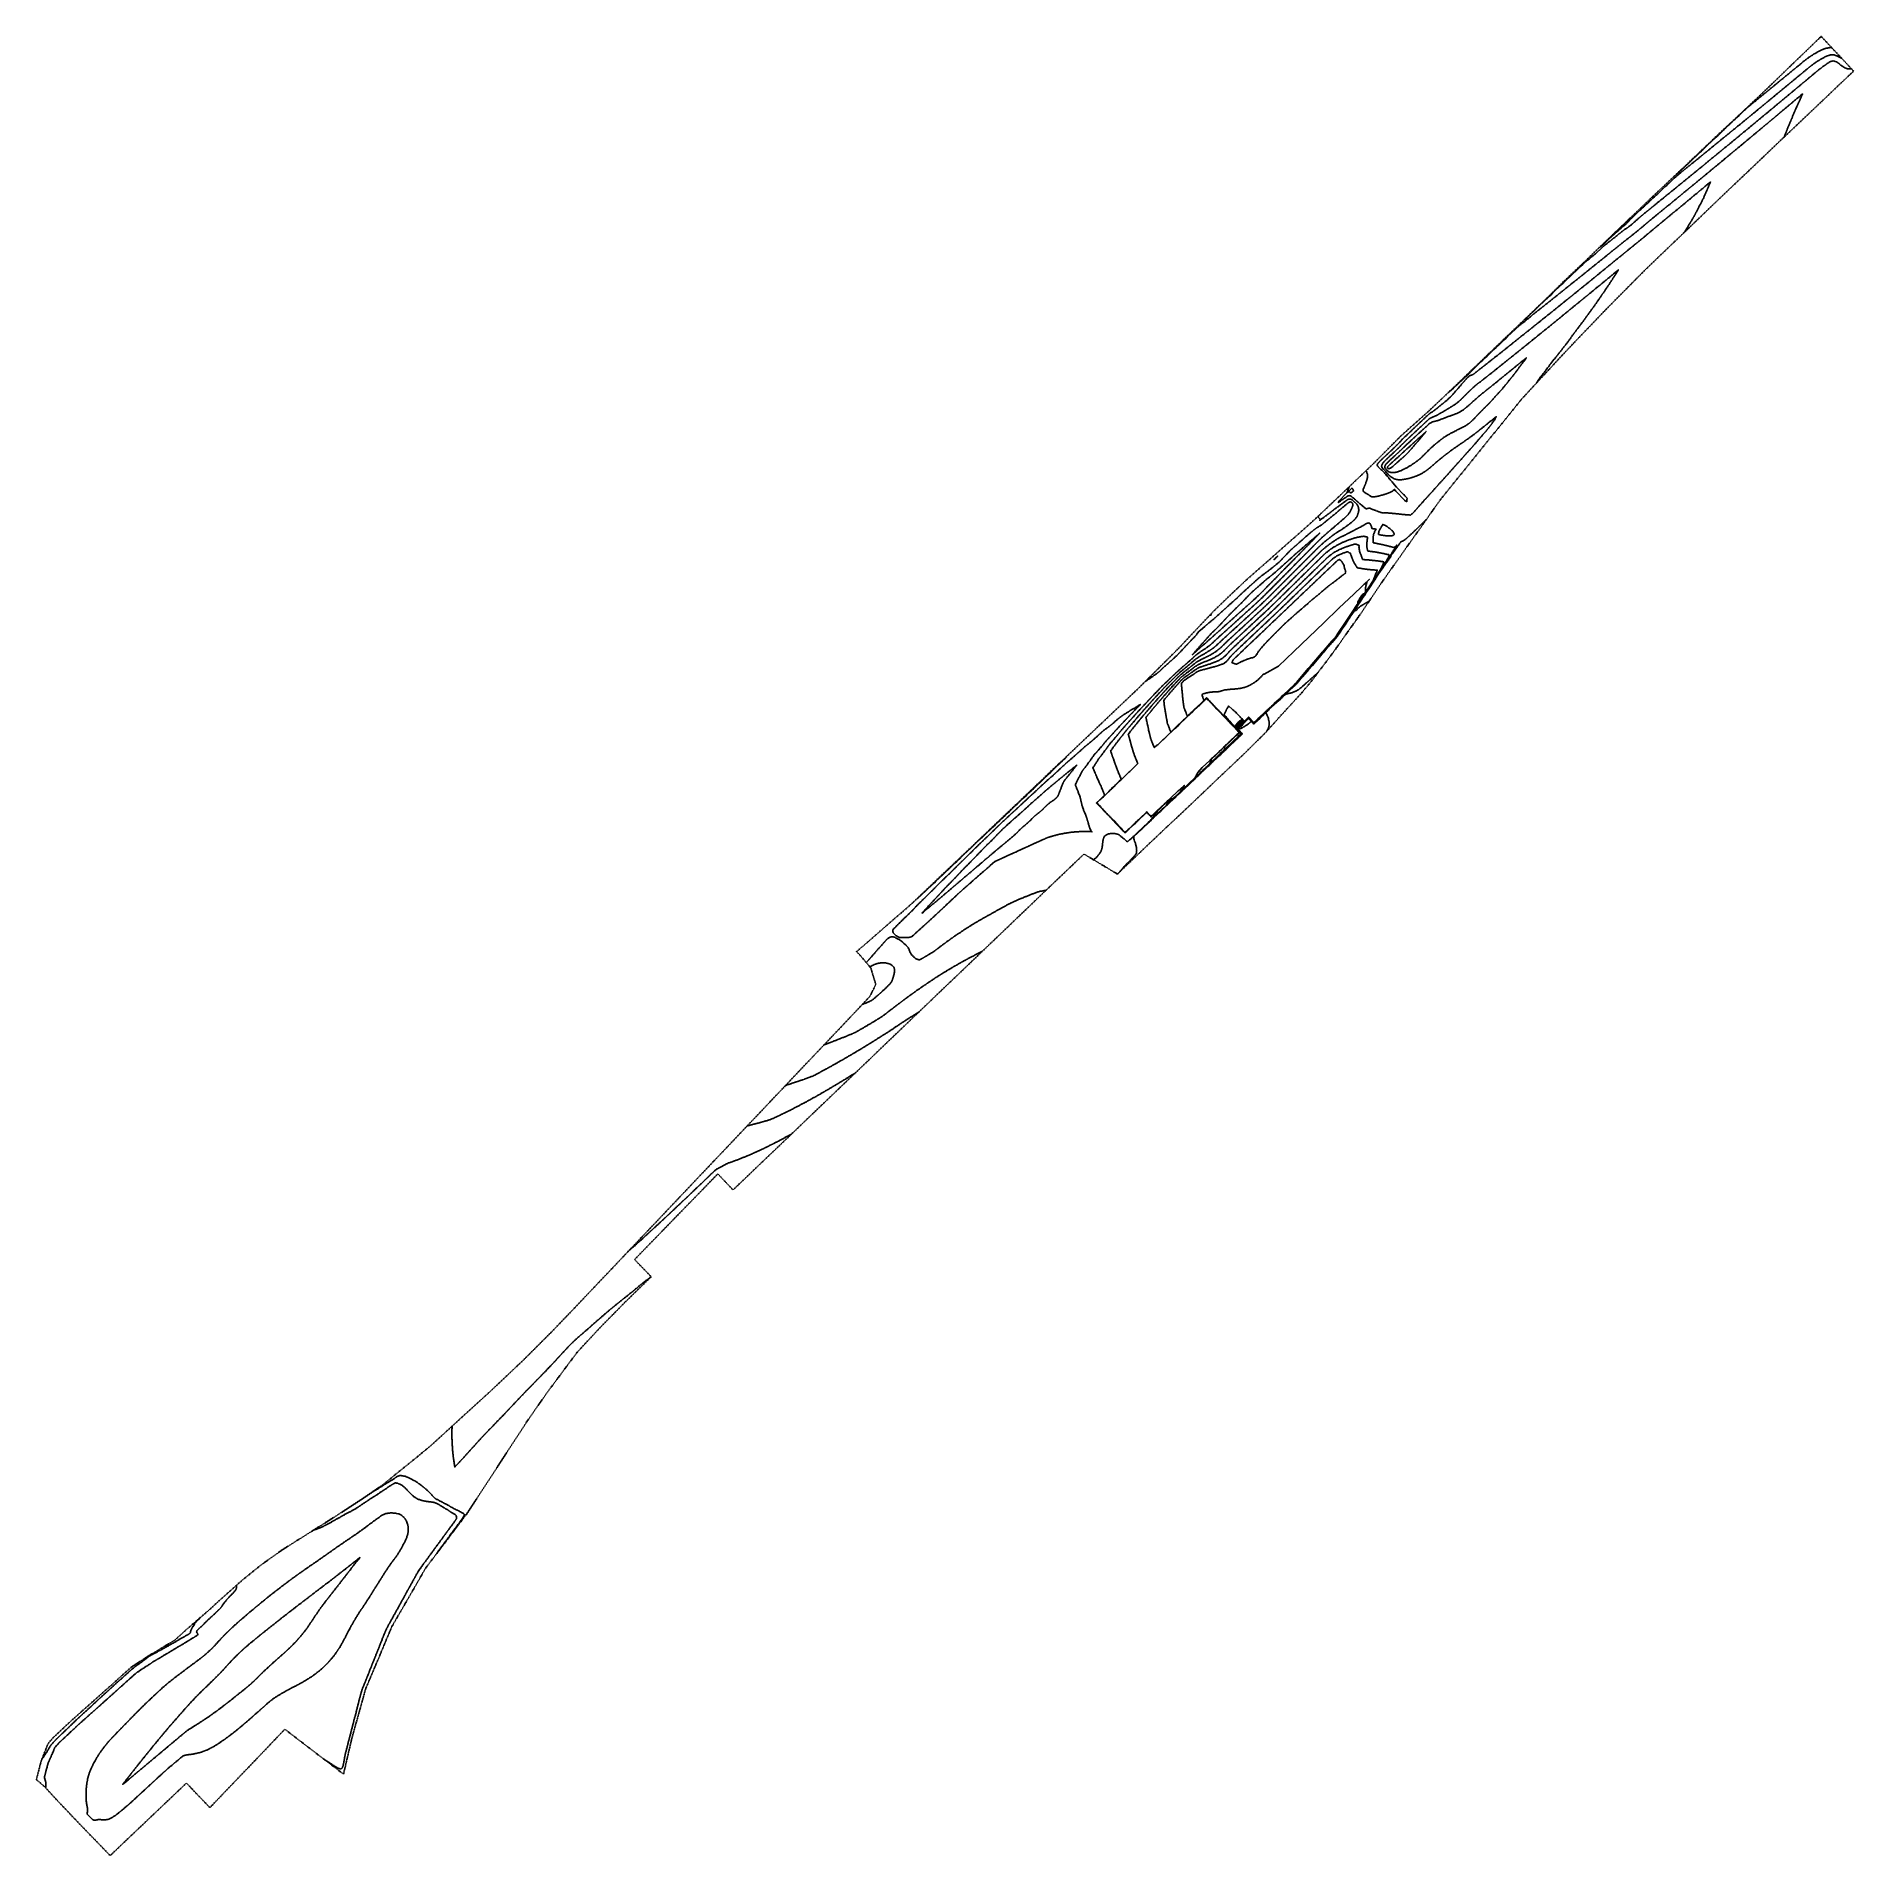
# Model space of a CAD drawing. Extents: x 6012137 to 6013842, y 2108997 to 2110704.
import ezdxf

# ---------------------------------------------------------------- set-up
doc = ezdxf.new("R2010")
doc.units = 0
doc.linetypes.add('HIDDENX2', pattern=[0.75, 0.5, -0.25])
doc.layers.get('0').update_dxf_attribs({"linetype": 'CONTINUOUS'})

msp = doc.modelspace()

# ---------------------------------------------------------------- linework, layer by layer
at = {"color": 6, "linetype": 'CONTINUOUS', "flags": 128}
for points in [[(6013811.7, 2110703.4), (6013811.7, 2110703.4), (6013811.7, 2110703.4), (6013811.7, 2110703.4), (6013811.7, 2110703.4), (6013811.7, 2110703.4), (6013811.6, 2110703.4), (6013811.6, 2110703.3), (6013811.5, 2110703.3), (6013810.8, 2110702.8), (6013810.6, 2110702.6), (6013810.5, 2110702.5), (6013810.4, 2110702.5), (6013810.4, 2110702.4), (6013810, 2110702.2)], [(6013840.2, 2110672.9), (6013840.2, 2110672.9), (6013839.4, 2110673), (6013839.3, 2110673), (6013838.7, 2110673), (6013838.3, 2110673), (6013837.7, 2110673), (6013837.2, 2110673.1), (6013836.7, 2110673.2), (6013836, 2110673.3), (6013835.7, 2110673.4), (6013834.9, 2110673.6), (6013834.7, 2110673.7), (6013834.6, 2110673.7), (6013833.7, 2110674.1), (6013832.7, 2110674.6), (6013832.7, 2110674.6), (6013832.6, 2110674.6), (6013831.7, 2110675.2), (6013831.1, 2110675.6), (6013830.7, 2110675.9), (6013829.8, 2110676.6), (6013829.7, 2110676.7), (6013828.7, 2110677.6), (6013828.7, 2110677.6), (6013828.6, 2110677.7), (6013827.7, 2110678.4), (6013827.5, 2110678.6), (6013826.7, 2110679.1), (6013825.7, 2110679.6), (6013825.7, 2110679.6), (6013825.7, 2110679.6), (6013824.7, 2110680.1), (6013823.9, 2110680.4), (6013823.7, 2110680.5), (6013822.7, 2110680.6), (6013822.7, 2110680.6), (6013822.7, 2110680.6), (6013822.6, 2110680.6), (6013821.8, 2110680.5), (6013821.7, 2110680.5), (6013821, 2110680.3), (6013820.7, 2110680.1), (6013820.3, 2110680), (6013819.7, 2110679.6), (6013819.7, 2110679.6), (6013819.7, 2110679.6), (6013819, 2110679.3), (6013818.7, 2110679), (6013818.4, 2110678.9), (6013818, 2110678.6), (6013817.8, 2110678.5), (6013817.7, 2110678.4), (6013817.2, 2110678.1), (6013816.7, 2110677.7), (6013816.6, 2110677.7), (6013816.6, 2110677.6), (6013816, 2110677.2), (6013815.7, 2110677), (6013815.4, 2110676.8), (6013815.1, 2110676.6), (6013814.9, 2110676.4), (6013814.7, 2110676.3), (6013813.7, 2110675.6), (6013813.7, 2110675.6), (6013813.1, 2110675.2), (6013812.7, 2110674.9), (6013812.5, 2110674.7), (6013812.3, 2110674.6), (6013812, 2110674.3), (6013811.7, 2110674.1), (6013811.4, 2110673.9), (6013811, 2110673.6), (6013810.8, 2110673.5), (6013810.7, 2110673.4), (6013810.3, 2110673), (6013809.7, 2110672.6), (6013809.7, 2110672.6), (6013809.7, 2110672.6), (6013809.1, 2110672.2), (6013808.7, 2110671.8), (6013808.6, 2110671.7), (6013808.4, 2110671.6), (6013808, 2110671.3), (6013807.7, 2110671), (6013807.5, 2110670.8), (6013807.2, 2110670.6), (6013806.9, 2110670.4), (6013806.7, 2110670.2), (6013806.4, 2110669.9), (6013806, 2110669.6), (6013805.8, 2110669.5), (6013805.7, 2110669.3), (6013805.3, 2110669), (6013804.8, 2110668.6), (6013804.7, 2110668.5), (6013804.7, 2110668.5), (6013804.2, 2110668.1), (6013803.7, 2110667.7), (6013803.7, 2110667.6), (6013803.6, 2110667.6), (6013803.1, 2110667.2), (6013802.7, 2110666.8), (6013802.6, 2110666.7), (6013802.4, 2110666.6), (6013802, 2110666.3), (6013801.7, 2110666), (6013801.5, 2110665.8), (6013801.2, 2110665.6), (6013800.9, 2110665.4), (6013800.7, 2110665.2), (6013800.4, 2110664.9), (6013800, 2110664.6), (6013799.8, 2110664.4), (6013799.7, 2110664.3), (6013799.3, 2110664), (6013798.8, 2110663.6), (6013798.7, 2110663.5), (6013798.7, 2110663.5), (6013798.2, 2110663.1), (6013797.7, 2110662.6), (6013797.7, 2110662.6), (6013797.6, 2110662.6), (6013797.1, 2110662.2), (6013796.7, 2110661.8), (6013796.6, 2110661.7), (6013796.4, 2110661.6), (6013796, 2110661.3), (6013795.7, 2110661), (6013795.5, 2110660.8), (6013795.2, 2110660.6), (6013794.9, 2110660.4), (6013794.7, 2110660.1), (6013794.4, 2110659.9), (6013794, 2110659.6), (6013793.8, 2110659.4), (6013793.7, 2110659.3), (6013793.3, 2110659), (6013792.8, 2110658.6), (6013792.8, 2110658.5), (6013792.7, 2110658.5), (6013792.2, 2110658.1), (6013791.7, 2110657.6), (6013791.7, 2110657.6), (6013791.6, 2110657.6), (6013791.1, 2110657.2), (6013790.7, 2110656.8), (6013790.6, 2110656.7), (6013790.4, 2110656.6), (6013790, 2110656.3), (6013789.7, 2110656), (6013789.5, 2110655.8), (6013789.2, 2110655.6), (6013788.9, 2110655.3), (6013788.7, 2110655.1), (6013788.4, 2110654.9), (6013788, 2110654.6), (6013787.8, 2110654.4), (6013787.7, 2110654.3), (6013786.8, 2110653.6), (6013786.7, 2110653.5), (6013786.2, 2110653.1), (6013785.7, 2110652.6), (6013785.7, 2110652.6), (6013785.6, 2110652.6), (6013785.1, 2110652.2), (6013784.7, 2110651.8), (6013784.6, 2110651.7), (6013784.4, 2110651.6), (6013784, 2110651.3), (6013783.7, 2110651), (6013783.5, 2110650.8), (6013783.2, 2110650.6), (6013782.9, 2110650.4), (6013782.7, 2110650.1), (6013782.4, 2110649.9), (6013782, 2110649.6), (6013781.8, 2110649.4), (6013781.7, 2110649.3), (6013781.3, 2110649), (6013780.8, 2110648.6), (6013780.8, 2110648.5), (6013780.7, 2110648.5), (6013780.2, 2110648.1), (6013779.7, 2110647.6), (6013779.7, 2110647.6), (6013779.6, 2110647.6), (6013779.1, 2110647.2), (6013778.7, 2110646.8), (6013778.6, 2110646.7), (6013778.4, 2110646.6), (6013778, 2110646.3), (6013777.7, 2110646), (6013777.5, 2110645.8), (6013777.2, 2110645.6), (6013776.9, 2110645.4), (6013776.7, 2110645.1), (6013776.4, 2110644.9), (6013776, 2110644.6), (6013775.8, 2110644.4), (6013775.7, 2110644.3), (6013775.3, 2110644), (6013774.8, 2110643.6), (6013774.7, 2110643.5), (6013774.7, 2110643.5), (6013774.2, 2110643.1), (6013773.7, 2110642.6), (6013773.7, 2110642.6), (6013773.6, 2110642.6), (6013773.1, 2110642.2), (6013772.7, 2110641.8), (6013772.6, 2110641.7), (6013772.4, 2110641.6), (6013772, 2110641.3), (6013771.7, 2110641), (6013771.5, 2110640.8), (6013771.2, 2110640.6), (6013770.9, 2110640.4), (6013770.7, 2110640.2), (6013770.4, 2110639.9), (6013770, 2110639.6), (6013769.8, 2110639.5), (6013769.7, 2110639.3), (6013769.3, 2110639), (6013768.8, 2110638.6), (6013768.7, 2110638.5), (6013768.7, 2110638.5), (6013768.2, 2110638.1), (6013767.7, 2110637.7), (6013767.6, 2110637.6), (6013767.6, 2110637.6), (6013767.1, 2110637.2), (6013766.7, 2110636.8), (6013766.6, 2110636.7), (6013766.4, 2110636.6), (6013766, 2110636.3), (6013765.7, 2110636), (6013765.5, 2110635.8), (6013765.2, 2110635.6), (6013764.9, 2110635.4), (6013764.7, 2110635.2), (6013764.4, 2110634.9), (6013764, 2110634.6), (6013763.8, 2110634.5), (6013763.7, 2110634.3), (6013763.3, 2110634), (6013762.8, 2110633.6), (6013762.7, 2110633.6), (6013762.7, 2110633.5), (6013762.2, 2110633.1), (6013761.7, 2110632.7), (6013761.6, 2110632.6), (6013760.7, 2110631.9), (6013760.5, 2110631.7), (6013760.4, 2110631.6), (6013760, 2110631.3), (6013759.7, 2110631), (6013759.5, 2110630.8), (6013759.2, 2110630.6), (6013758.9, 2110630.4), (6013758.7, 2110630.2), (6013758.4, 2110629.9), (6013758, 2110629.6), (6013757.8, 2110629.5), (6013757.7, 2110629.4), (6013757.3, 2110629), (6013756.8, 2110628.6), (6013756.7, 2110628.6), (6013756.7, 2110628.5), (6013756.2, 2110628.1), (6013755.7, 2110627.7), (6013755.6, 2110627.7), (6013755.6, 2110627.6), (6013755.1, 2110627.2), (6013754.7, 2110626.9), (6013754.5, 2110626.8), (6013754.4, 2110626.6), (6013754, 2110626.3), (6013753.7, 2110626), (6013753.4, 2110625.8), (6013753.1, 2110625.6), (6013752.9, 2110625.4), (6013752.7, 2110625.2), (6013752.3, 2110624.9), (6013751.9, 2110624.6), (6013751.8, 2110624.5), (6013751.7, 2110624.4), (6013751.2, 2110624), (6013750.7, 2110623.6), (6013750.7, 2110623.6), (6013750.7, 2110623.6), (6013750.2, 2110623.1), (6013749.7, 2110622.7), (6013749.6, 2110622.7), (6013749.5, 2110622.6), (6013749.1, 2110622.2), (6013748.7, 2110621.9), (6013748.5, 2110621.8), (6013748.3, 2110621.6), (6013748, 2110621.3), (6013747.7, 2110621.1), (6013747.4, 2110620.9), (6013747.1, 2110620.6), (6013746.9, 2110620.4), (6013746.7, 2110620.3), (6013746.3, 2110620), (6013745.9, 2110619.6), (6013745.8, 2110619.5), (6013745.7, 2110619.4), (6013745.2, 2110619.1), (6013744.7, 2110618.6), (6013744.7, 2110618.6), (6013744.7, 2110618.6), (6013744.1, 2110618.2), (6013743.7, 2110617.8), (6013743.6, 2110617.7), (6013743.5, 2110617.6), (6013743, 2110617.2), (6013742.7, 2110616.9), (6013742.5, 2110616.8), (6013742.3, 2110616.6), (6013741.9, 2110616.3), (6013741.7, 2110616.1), (6013741.4, 2110615.9), (6013741.1, 2110615.6), (6013740.9, 2110615.4), (6013740.7, 2110615.3), (6013740.3, 2110615), (6013739.8, 2110614.6), (6013739.8, 2110614.5), (6013739.7, 2110614.5), (6013739.2, 2110614.1), (6013738.7, 2110613.6), (6013738.7, 2110613.6), (6013738.6, 2110613.6), (6013738.1, 2110613.2), (6013737.7, 2110612.8), (6013737.6, 2110612.7), (6013737.4, 2110612.6), (6013737, 2110612.3), (6013736.7, 2110612), (6013736.5, 2110611.8), (6013736.2, 2110611.6), (6013735.9, 2110611.4), (6013735.7, 2110611.2), (6013735.4, 2110610.9), (6013735, 2110610.6), (6013734.8, 2110610.5), (6013734.7, 2110610.3), (6013733.8, 2110609.6), (6013733.7, 2110609.5), (6013733.2, 2110609.1), (6013732.7, 2110608.7), (6013732.6, 2110608.7), (6013732.6, 2110608.6), (6013732.1, 2110608.2), (6013731.7, 2110607.9), (6013731.5, 2110607.7), (6013731.4, 2110607.6), (6013731, 2110607.3), (6013730.7, 2110607), (6013730.4, 2110606.8), (6013730.2, 2110606.6), (6013729.9, 2110606.4), (6013729.7, 2110606.2), (6013729.3, 2110605.9), (6013728.9, 2110605.6), (6013728.8, 2110605.5), (6013728.7, 2110605.4), (6013728.2, 2110605), (6013727.7, 2110604.6), (6013727.7, 2110604.6), (6013727.7, 2110604.6), (6013727.2, 2110604.1), (6013726.7, 2110603.7), (6013726.6, 2110603.7), (6013726.5, 2110603.6), (6013726.1, 2110603.2), (6013725.7, 2110602.9), (6013725.5, 2110602.8), (6013725.3, 2110602.6), (6013725, 2110602.3), (6013724.7, 2110602.1), (6013724.4, 2110601.9), (6013724.1, 2110601.6), (6013723.9, 2110601.4), (6013723.7, 2110601.3), (6013723.3, 2110601), (6013722.9, 2110600.6), (6013722.8, 2110600.5), (6013722.7, 2110600.4), (6013722.2, 2110600.1), (6013721.7, 2110599.6), (6013721.7, 2110599.6), (6013721.7, 2110599.6), (6013721.1, 2110599.2), (6013720.7, 2110598.8), (6013720.6, 2110598.7), (6013720.4, 2110598.6), (6013720, 2110598.3), (6013719.7, 2110598), (6013719.5, 2110597.8), (6013719.2, 2110597.6), (6013718.9, 2110597.4), (6013718.7, 2110597.2), (6013718.4, 2110596.9), (6013718, 2110596.6), (6013717.8, 2110596.5), (6013717.7, 2110596.3), (6013717.3, 2110596), (6013716.8, 2110595.6), (6013716.7, 2110595.6), (6013716.7, 2110595.5), (6013716.2, 2110595.1), (6013715.7, 2110594.7), (6013715.6, 2110594.7), (6013715.6, 2110594.6), (6013715.1, 2110594.2), (6013714.7, 2110593.9), (6013714.5, 2110593.7), (6013714.4, 2110593.6), (6013714, 2110593.3), (6013713.7, 2110593), (6013713.4, 2110592.8), (6013713.1, 2110592.6), (6013712.9, 2110592.4), (6013712.7, 2110592.2), (6013712.3, 2110591.9), (6013711.9, 2110591.6), (6013711.8, 2110591.5), (6013711.7, 2110591.4), (6013711.2, 2110591), (6013710.7, 2110590.6), (6013710.7, 2110590.6), (6013710.7, 2110590.6), (6013710.1, 2110590.1), (6013709.7, 2110589.8), (6013709.6, 2110589.7), (6013709.5, 2110589.6), (6013709, 2110589.2), (6013708.7, 2110588.9), (6013708.5, 2110588.8), (6013708.3, 2110588.6), (6013707.9, 2110588.3), (6013707.7, 2110588.1), (6013707.1, 2110587.6), (6013706.7, 2110587.3), (6013706.3, 2110587), (6013705.8, 2110586.6), (6013705.7, 2110586.5), (6013705.7, 2110586.5), (6013705.2, 2110586.1), (6013704.7, 2110585.7), (6013704.7, 2110585.6), (6013704.6, 2110585.6), (6013704.1, 2110585.2), (6013703.7, 2110584.8), (6013703.6, 2110584.7), (6013703.4, 2110584.6), (6013703, 2110584.3), (6013702.7, 2110584), (6013702.5, 2110583.8), (6013702.2, 2110583.6), (6013701.9, 2110583.4), (6013701.7, 2110583.2), (6013701.4, 2110582.9), (6013701, 2110582.6), (6013700.8, 2110582.5), (6013700.7, 2110582.4), (6013700.3, 2110582), (6013699.7, 2110581.6), (6013699.7, 2110581.6), (6013699.7, 2110581.6), (6013699.2, 2110581.1), (6013698.7, 2110580.7), (6013698.6, 2110580.7), (6013698.5, 2110580.6), (6013698.1, 2110580.2), (6013697.7, 2110579.9), (6013697.5, 2110579.8), (6013697.3, 2110579.6), (6013697, 2110579.3), (6013696.7, 2110579.1), (6013696.4, 2110578.9), (6013696.1, 2110578.6), (6013695.9, 2110578.4), (6013695.7, 2110578.3), (6013694.8, 2110577.6), (6013694.7, 2110577.5), (6013694.2, 2110577.1), (6013693.7, 2110576.6), (6013693.7, 2110576.6), (6013693.6, 2110576.6), (6013693.1, 2110576.2), (6013692.7, 2110575.8), (6013692.6, 2110575.7), (6013692.4, 2110575.6), (6013692, 2110575.3), (6013691.7, 2110575), (6013691.5, 2110574.8), (6013691.2, 2110574.6), (6013690.9, 2110574.4), (6013690.7, 2110574.2), (6013690.4, 2110573.9), (6013690, 2110573.6), (6013689.8, 2110573.5), (6013689.7, 2110573.4), (6013689.3, 2110573), (6013688.7, 2110572.6), (6013688.7, 2110572.6), (6013688.7, 2110572.6), (6013688.2, 2110572.1), (6013687.7, 2110571.7), (6013687.6, 2110571.7), (6013687.5, 2110571.6), (6013687.1, 2110571.2), (6013686.7, 2110570.9), (6013686.5, 2110570.8), (6013686.3, 2110570.6), (6013686, 2110570.3), (6013685.7, 2110570.1), (6013685.4, 2110569.9), (6013685.1, 2110569.6), (6013684.9, 2110569.4), (6013684.7, 2110569.3), (6013684.3, 2110569), (6013683.8, 2110568.6), (6013683.8, 2110568.5), (6013683.7, 2110568.5), (6013683.2, 2110568.1), (6013682.7, 2110567.7), (6013682.7, 2110567.6), (6013682.6, 2110567.6), (6013682.1, 2110567.2), (6013681.7, 2110566.8), (6013681.4, 2110566.6), (6013680.7, 2110566), (6013680.4, 2110565.8), (6013680.2, 2110565.6), (6013679.9, 2110565.4), (6013679.7, 2110565.2), (6013679.3, 2110564.9), (6013678.9, 2110564.6), (6013678.8, 2110564.5), (6013678.7, 2110564.4), (6013678.2, 2110564), (6013677.7, 2110563.6), (6013677.7, 2110563.6), (6013677.7, 2110563.6), (6013677.1, 2110563.1), (6013676.7, 2110562.8), (6013676.6, 2110562.7), (6013676.5, 2110562.6), (6013676, 2110562.2), (6013675.7, 2110562), (6013675.5, 2110561.8), (6013675.3, 2110561.6), (6013674.9, 2110561.3), (6013674.7, 2110561.1), (6013674.4, 2110560.9), (6013674, 2110560.6), (6013673.8, 2110560.5), (6013673.7, 2110560.3), (6013673.3, 2110560), (6013672.8, 2110559.6), (6013672.7, 2110559.6), (6013672.7, 2110559.5), (6013672.2, 2110559.1), (6013671.7, 2110558.7), (6013671.6, 2110558.7), (6013671.6, 2110558.6), (6013671.1, 2110558.2), (6013670.7, 2110557.9), (6013670.5, 2110557.8), (6013670.3, 2110557.6), (6013670, 2110557.3), (6013669.7, 2110557.1), (6013669.4, 2110556.9), (6013669.1, 2110556.6), (6013668.9, 2110556.4), (6013668.7, 2110556.3), (6013668.3, 2110556), (6013667.9, 2110555.6), (6013667.8, 2110555.5), (6013667.7, 2110555.4), (6013667.2, 2110555.1), (6013666.7, 2110554.6), (6013666.7, 2110554.6), (6013666.7, 2110554.6), (6013666.1, 2110554.2), (6013665.7, 2110553.8), (6013665.6, 2110553.7), (6013665.4, 2110553.6), (6013665, 2110553.3), (6013664.7, 2110553), (6013664.5, 2110552.8), (6013664.2, 2110552.6), (6013663.9, 2110552.4), (6013663.7, 2110552.2), (6013663.4, 2110551.9), (6013663, 2110551.6), (6013662.8, 2110551.5), (6013662.7, 2110551.4), (6013662.3, 2110551), (6013661.7, 2110550.6), (6013661.7, 2110550.6), (6013661.7, 2110550.6), (6013661.1, 2110550.1), (6013660.7, 2110549.8), (6013660.6, 2110549.7), (6013660.5, 2110549.6), (6013660, 2110549.2), (6013659.7, 2110548.9), (6013659.5, 2110548.8), (6013659.3, 2110548.6), (6013658.9, 2110548.3), (6013658.7, 2110548.1), (6013658.4, 2110547.9), (6013658, 2110547.6), (6013657.8, 2110547.4), (6013657.7, 2110547.3), (6013657.3, 2110547), (6013656.8, 2110546.6), (6013656.7, 2110546.6), (6013656.7, 2110546.5), (6013656.2, 2110546.1), (6013655.7, 2110545.7), (6013655.6, 2110545.6), (6013654.7, 2110544.9), (6013654.5, 2110544.8), (6013654.3, 2110544.6), (6013654, 2110544.3), (6013653.7, 2110544.1), (6013653.4, 2110543.9), (6013653.1, 2110543.6), (6013652.9, 2110543.4), (6013652.7, 2110543.3), (6013652.3, 2110543), (6013651.9, 2110542.6), (6013651.8, 2110542.5), (6013651.7, 2110542.5), (6013651.2, 2110542.1), (6013650.7, 2110541.6), (6013650.7, 2110541.6), (6013650.6, 2110541.6), (6013650.1, 2110541.2), (6013649.7, 2110540.8), (6013649.6, 2110540.7), (6013649.4, 2110540.6), (6013649, 2110540.3), (6013648.7, 2110540), (6013648.4, 2110539.8), (6013648.2, 2110539.6), (6013647.9, 2110539.4), (6013647.7, 2110539.2), (6013647.3, 2110538.9), (6013646.9, 2110538.6), (6013646.8, 2110538.5), (6013646.7, 2110538.4), (6013646.2, 2110538.1), (6013645.7, 2110537.6), (6013645.7, 2110537.6), (6013645.7, 2110537.6), (6013645.1, 2110537.2), (6013644.7, 2110536.8), (6013644.6, 2110536.7), (6013644.5, 2110536.6), (6013644, 2110536.2), (6013643.7, 2110535.9), (6013643.5, 2110535.8), (6013643.3, 2110535.6), (6013643, 2110535.3), (6013642.7, 2110535.1), (6013642.4, 2110534.9), (6013642.1, 2110534.6), (6013641.9, 2110534.4), (6013641.7, 2110534.3), (6013641.3, 2110534), (6013640.9, 2110533.6), (6013640.8, 2110533.5), (6013640.7, 2110533.4), (6013640.3, 2110533), (6013639.8, 2110532.6), (6013639.7, 2110532.5), (6013639.7, 2110532.5), (6013639.2, 2110532.1), (6013638.7, 2110531.6), (6013638.7, 2110531.6), (6013638.7, 2110531.6), (6013638.2, 2110531.1), (6013637.7, 2110530.7), (6013637.6, 2110530.7), (6013637.6, 2110530.6), (6013637.1, 2110530.2), (6013636.7, 2110529.8), (6013636.6, 2110529.7), (6013636.5, 2110529.6), (6013636.1, 2110529.2), (6013635.7, 2110528.9), (6013635.5, 2110528.7), (6013635.4, 2110528.6), (6013635, 2110528.3), (6013634.7, 2110528), (6013634.5, 2110527.8), (6013634.2, 2110527.6), (6013633.9, 2110527.4), (6013633.7, 2110527.2), (6013633.4, 2110526.9), (6013633, 2110526.6), (6013632.8, 2110526.5), (6013632.7, 2110526.3), (6013632.3, 2110526), (6013631.7, 2110525.6), (6013631.7, 2110525.6), (6013631.7, 2110525.6), (6013631.1, 2110525.1), (6013630.7, 2110524.8), (6013630.6, 2110524.7), (6013630.4, 2110524.6), (6013630, 2110524.3), (6013629.7, 2110524.1), (6013629.4, 2110523.9), (6013629, 2110523.6), (6013628.8, 2110523.5), (6013628.7, 2110523.3), (6013628, 2110522.9), (6013627.7, 2110522.7), (6013627.6, 2110522.7), (6013627.5, 2110522.6), (6013627, 2110522.3), (6013626.7, 2110522.1), (6013626.4, 2110521.9), (6013626, 2110521.6), (6013625.8, 2110521.5), (6013625.7, 2110521.4), (6013625.2, 2110521.1), (6013624.7, 2110520.6), (6013624.7, 2110520.6), (6013624.6, 2110520.6), (6013624.1, 2110520.2), (6013623.7, 2110519.9), (6013623.5, 2110519.7), (6013623.4, 2110519.6), (6013623, 2110519.3), (6013622.7, 2110519.1), (6013622.4, 2110518.9), (6013622.1, 2110518.6), (6013621.9, 2110518.4), (6013621.7, 2110518.3), (6013621.3, 2110518), (6013620.9, 2110517.6), (6013620.8, 2110517.5), (6013620.7, 2110517.5), (6013620.2, 2110517.1), (6013619.7, 2110516.6), (6013619.6, 2110516.6), (6013619.1, 2110516.2), (6013618.7, 2110515.8), (6013618.4, 2110515.6), (6013618, 2110515.3), (6013617.7, 2110515), (6013617.1, 2110514.6), (6013616.9, 2110514.4), (6013616.7, 2110514.2), (6013615.9, 2110513.6), (6013615.8, 2110513.5), (6013615.7, 2110513.4), (6013614.9, 2110512.8), (6013614.6, 2110512.6), (6013614.1, 2110512.2), (6013613.7, 2110511.8), (6013613.4, 2110511.6), (6013613, 2110511.3), (6013612.7, 2110511), (6013612.3, 2110510.7), (6013612.1, 2110510.6), (6013611.9, 2110510.4), (6013611.7, 2110510.2), (6013610.9, 2110509.6), (6013610.8, 2110509.5), (6013610.7, 2110509.4), (6013609.8, 2110508.7), (6013609.8, 2110508.7), (6013609.7, 2110508.6), (6013609.6, 2110508.6), (6013608.9, 2110508), (6013601, 2110500.8), (6013600.7, 2110500.5), (6013600.3, 2110500.1), (6013599.9, 2110499.8), (6013599.7, 2110499.6), (6013599.6, 2110499.6), (6013598.7, 2110498.8), (6013598.5, 2110498.6), (6013597.7, 2110498), (6013597.2, 2110497.6), (6013597, 2110497.4), (6013596.7, 2110497.2), (6013596, 2110496.6), (6013595.7, 2110496.3), (6013594.8, 2110495.6), (6013594.7, 2110495.5), (6013594.4, 2110495.3), (6013593.6, 2110494.7), (6013592.3, 2110493.6), (6013591.7, 2110493.1), (6013591.4, 2110492.9), (6013591.1, 2110492.7), (6013591, 2110492.5), (6013590.8, 2110492.4), (6013590.7, 2110492.4), (6013590.7, 2110492.3), (6013590.6, 2110492.3), (6013590.4, 2110492.1), (6013588.9, 2110490.6), (6013588.8, 2110490.6), (6013588.8, 2110490.6), (6013588.7, 2110490.5), (6013588.7, 2110490.4), (6013588.5, 2110490.3), (6013588.5, 2110490.3), (6013588.3, 2110490.1), (6013587.8, 2110489.6), (6013585.7, 2110487.6), (6013585.7, 2110487.6), (6013585.1, 2110487.1), (6013582.7, 2110484.8), (6013571, 2110473.6), (6013570.6, 2110473.3), (6013570.4, 2110473.1), (6013570.1, 2110472.8), (6013569.5, 2110472.3), (6013568.7, 2110471.5), (6013567.6, 2110470.5), (6013566, 2110468.9), (6013565.4, 2110468.3), (6013562.3, 2110465.4), (6013559.5, 2110462.7), (6013557.7, 2110460.9), (6013556.4, 2110459.7), (6013555.5, 2110458.8), (6013554.7, 2110458.1), (6013554.2, 2110457.6), (6013553.7, 2110457.2), (6013552.2, 2110455.7), (6013545.9, 2110449.7), (6013544.4, 2110448.2), (6013542.8, 2110446.7), (6013537.6, 2110441.8), (6013534.6, 2110438.9), (6013534.4, 2110438.7), (6013534.3, 2110438.6), (6013534.2, 2110438.6), (6013534.2, 2110438.5), (6013534.2, 2110438.5), (6013534.2, 2110438.5), (6013534.2, 2110438.5), (6013534.2, 2110438.5), (6013534.1, 2110438.5), (6013534.1, 2110438.5), (6013534.1, 2110438.5), (6013534.1, 2110438.5), (6013534.1, 2110438.5), (6013534.1, 2110438.5), (6013533.8, 2110438.1), (6013533.8, 2110438.1), (6013533.8, 2110438.1), (6013533.8, 2110438.1), (6013533.8, 2110438.1), (6013533.8, 2110438.1), (6013533.8, 2110438.1), (6013533.8, 2110438.1), (6013533.8, 2110438.1), (6013533.7, 2110438.1), (6013533.7, 2110438.1), (6013533.7, 2110438.1), (6013532.9, 2110437.7), (6013532.8, 2110437.7), (6013532.8, 2110437.7)], [(6013830.7, 2110683.1), (6013830.3, 2110683.2), (6013830.2, 2110683.3), (6013829.9, 2110683.4), (6013829.9, 2110683.4), (6013829.7, 2110683.5), (6013829.5, 2110683.6), (6013828.7, 2110684), (6013828, 2110684.3), (6013827.7, 2110684.4), (6013827.3, 2110684.6), (6013826.7, 2110684.9), (6013826.1, 2110685.2), (6013825.7, 2110685.4), (6013825.2, 2110685.6), (6013824.7, 2110685.8), (6013824.3, 2110686), (6013823.7, 2110686.2), (6013822.9, 2110686.4), (6013822.7, 2110686.4), (6013821.9, 2110686.4), (6013821.7, 2110686.4), (6013821, 2110686.3), (6013820.7, 2110686.3), (6013820.1, 2110686.2), (6013819.7, 2110686.1), (6013819.3, 2110686), (6013818.7, 2110685.8), (6013818.5, 2110685.8), (6013818.1, 2110685.6), (6013817.8, 2110685.5), (6013817.7, 2110685.5), (6013817.1, 2110685.2), (6013816.7, 2110685), (6013816.4, 2110684.9), (6013815.7, 2110684.6), (6013815.7, 2110684.6), (6013815.7, 2110684.6), (6013815, 2110684.3), (6013814.7, 2110684.1), (6013814.4, 2110683.9), (6013813.8, 2110683.6), (6013813.7, 2110683.6), (6013813.7, 2110683.6), (6013813.1, 2110683.2), (6013812.7, 2110683), (6013812.4, 2110682.9), (6013811.9, 2110682.6), (6013811.8, 2110682.5), (6013811.7, 2110682.5), (6013811.1, 2110682.2), (6013810.7, 2110681.9), (6013810.5, 2110681.8), (6013810.2, 2110681.6), (6013809.9, 2110681.4), (6013809.7, 2110681.3), (6013809.3, 2110681), (6013808.7, 2110680.7), (6013808.6, 2110680.6), (6013808.6, 2110680.6), (6013808, 2110680.3), (6013807.7, 2110680), (6013807.4, 2110679.9), (6013807, 2110679.6), (6013806.8, 2110679.5), (6013806.7, 2110679.4), (6013806.2, 2110679.1), (6013805.7, 2110678.7), (6013805.6, 2110678.7), (6013805.5, 2110678.6), (6013805, 2110678.3), (6013804.7, 2110678), (6013804.4, 2110677.8), (6013804.1, 2110677.6), (6013803.9, 2110677.4), (6013803.7, 2110677.3), (6013803.3, 2110677), (6013802.7, 2110676.6), (6013802.7, 2110676.6), (6013802.7, 2110676.6), (6013802.1, 2110676.1), (6013801.7, 2110675.8), (6013801.6, 2110675.7), (6013801.4, 2110675.6), (6013801, 2110675.3), (6013800.7, 2110675), (6013800.5, 2110674.8), (6013800.2, 2110674.6), (6013799.9, 2110674.4), (6013799.7, 2110674.2), (6013799.4, 2110673.9), (6013799, 2110673.6), (6013798.8, 2110673.5), (6013798.7, 2110673.3), (6013798.3, 2110673), (6013797.8, 2110672.6), (6013797.7, 2110672.6), (6013797.7, 2110672.5), (6013797.2, 2110672.1), (6013796.7, 2110671.7), (6013796.6, 2110671.6), (6013796.6, 2110671.6), (6013796.1, 2110671.2), (6013795.7, 2110670.9), (6013795.5, 2110670.7), (6013795.4, 2110670.6), (6013795, 2110670.3), (6013794.7, 2110670), (6013794.5, 2110669.8), (6013794.2, 2110669.6), (6013793.9, 2110669.4), (6013793.7, 2110669.2), (6013793.4, 2110668.9), (6013793, 2110668.6), (6013792.8, 2110668.5), (6013792.7, 2110668.4), (6013792.3, 2110668), (6013791.8, 2110667.6), (6013791.7, 2110667.6), (6013791.7, 2110667.5), (6013791.2, 2110667.1), (6013790.7, 2110666.7), (6013790.6, 2110666.7), (6013790.6, 2110666.6), (6013790.1, 2110666.2), (6013789.7, 2110665.9), (6013789.5, 2110665.8), (6013789.3, 2110665.6), (6013789, 2110665.3), (6013788.7, 2110665.1), (6013788.4, 2110664.9), (6013788.1, 2110664.6), (6013787.9, 2110664.4), (6013787.7, 2110664.2), (6013786.9, 2110663.6), (6013786.7, 2110663.4), (6013786.2, 2110663), (6013785.7, 2110662.6), (6013785.7, 2110662.6), (6013785.7, 2110662.6), (6013785.2, 2110662.1), (6013784.7, 2110661.7), (6013784.6, 2110661.7), (6013784.5, 2110661.6), (6013784.1, 2110661.2), (6013783.7, 2110660.9), (6013783.5, 2110660.8), (6013783.3, 2110660.6), (6013783, 2110660.3), (6013782.7, 2110660.1), (6013782.4, 2110659.9), (6013782.1, 2110659.6), (6013781.9, 2110659.4), (6013781.7, 2110659.3), (6013781.3, 2110659), (6013780.9, 2110658.6), (6013780.8, 2110658.5), (6013780.7, 2110658.4), (6013780.2, 2110658.1), (6013779.7, 2110657.6), (6013779.7, 2110657.6), (6013779.7, 2110657.6), (6013779.1, 2110657.2), (6013778.7, 2110656.8), (6013778.6, 2110656.7), (6013778.5, 2110656.6), (6013778, 2110656.2), (6013777.7, 2110656), (6013777.5, 2110655.8), (6013777.3, 2110655.6), (6013776.9, 2110655.3), (6013776.7, 2110655.1), (6013776.4, 2110654.9), (6013776.1, 2110654.6), (6013775.8, 2110654.4), (6013775.7, 2110654.3), (6013775.3, 2110654), (6013774.8, 2110653.6), (6013774.8, 2110653.5), (6013774.7, 2110653.5), (6013774.2, 2110653.1), (6013773.7, 2110652.6), (6013773.7, 2110652.6), (6013773.6, 2110652.6), (6013773.1, 2110652.2), (6013772.7, 2110651.8), (6013772.6, 2110651.7), (6013772.4, 2110651.6), (6013772, 2110651.3), (6013771.7, 2110651), (6013771.5, 2110650.8), (6013771.2, 2110650.6), (6013770.9, 2110650.4), (6013770.7, 2110650.2), (6013770.4, 2110649.9), (6013770, 2110649.6), (6013769.8, 2110649.5), (6013769.7, 2110649.3), (6013769.3, 2110649), (6013768.8, 2110648.6), (6013768.7, 2110648.6), (6013768.7, 2110648.5), (6013768.2, 2110648.1), (6013767.7, 2110647.7), (6013767.6, 2110647.7), (6013767.6, 2110647.6), (6013767.1, 2110647.2), (6013766.7, 2110646.9), (6013766.5, 2110646.8), (6013766.4, 2110646.6), (6013766, 2110646.3), (6013765.7, 2110646), (6013765.4, 2110645.8), (6013765.1, 2110645.6), (6013764.9, 2110645.4), (6013764.7, 2110645.2), (6013764.3, 2110644.9), (6013763.9, 2110644.6), (6013763.8, 2110644.5), (6013763.7, 2110644.4), (6013763.2, 2110644), (6013762.7, 2110643.6), (6013762.7, 2110643.6), (6013762.7, 2110643.6), (6013762.2, 2110643.1), (6013761.7, 2110642.7), (6013761.5, 2110642.6), (6013760.7, 2110641.9), (6013760.5, 2110641.8), (6013760.3, 2110641.6), (6013760, 2110641.3), (6013759.7, 2110641.1), (6013759.4, 2110640.9), (6013759.1, 2110640.6), (6013758.9, 2110640.4), (6013758.7, 2110640.3), (6013758.3, 2110640), (6013757.9, 2110639.6), (6013757.8, 2110639.5), (6013757.7, 2110639.5), (6013757.2, 2110639.1), (6013756.7, 2110638.6), (6013756.7, 2110638.6), (6013756.7, 2110638.6), (6013756.1, 2110638.2), (6013755.7, 2110637.8), (6013755.6, 2110637.7), (6013755.4, 2110637.6), (6013755, 2110637.3), (6013754.7, 2110637), (6013754.5, 2110636.8), (6013754.2, 2110636.6), (6013753.9, 2110636.4), (6013753.7, 2110636.2), (6013753.4, 2110635.9), (6013753, 2110635.6), (6013752.8, 2110635.5), (6013752.7, 2110635.3), (6013752.3, 2110635), (6013751.8, 2110634.6), (6013751.7, 2110634.6), (6013751.7, 2110634.5), (6013751.2, 2110634.1), (6013750.7, 2110633.7), (6013750.6, 2110633.7), (6013750.6, 2110633.6), (6013750.1, 2110633.2), (6013749.7, 2110632.9), (6013749.5, 2110632.8), (6013749.4, 2110632.6), (6013749, 2110632.3), (6013748.7, 2110632), (6013748.1, 2110631.6), (6013747.7, 2110631.2), (6013747.3, 2110630.9), (6013746.9, 2110630.6), (6013746.8, 2110630.5), (6013746.7, 2110630.4), (6013746.2, 2110630), (6013745.7, 2110629.6), (6013745.7, 2110629.6), (6013745.7, 2110629.6), (6013745.1, 2110629.1), (6013744.7, 2110628.8), (6013744.6, 2110628.7), (6013744.5, 2110628.6), (6013744, 2110628.2), (6013743.7, 2110627.9), (6013743.5, 2110627.8), (6013743.3, 2110627.6), (6013742.9, 2110627.3), (6013742.7, 2110627.1), (6013742.4, 2110626.9), (6013742.1, 2110626.6), (6013741.9, 2110626.4), (6013741.7, 2110626.3), (6013741.3, 2110626), (6013740.8, 2110625.6), (6013740.8, 2110625.5), (6013740.7, 2110625.5), (6013740.2, 2110625.1), (6013739.7, 2110624.7), (6013739.7, 2110624.6), (6013739.6, 2110624.6), (6013739.1, 2110624.2), (6013738.7, 2110623.8), (6013738.6, 2110623.7), (6013738.4, 2110623.6), (6013738, 2110623.3), (6013737.7, 2110623), (6013737.5, 2110622.8), (6013737.2, 2110622.6), (6013736.9, 2110622.4), (6013736.7, 2110622.2), (6013736.4, 2110621.9), (6013736, 2110621.6), (6013735.8, 2110621.5), (6013735.7, 2110621.4), (6013735.3, 2110621), (6013734.7, 2110620.6), (6013734.7, 2110620.6), (6013734.7, 2110620.6), (6013734.4, 2110620.4), (6013733.7, 2110619.7), (6013733.6, 2110619.7), (6013733.5, 2110619.6), (6013733.1, 2110619.2), (6013732.7, 2110618.9), (6013732.5, 2110618.8), (6013732.3, 2110618.6), (6013732, 2110618.3), (6013731.7, 2110618.1), (6013731.4, 2110617.9), (6013731.1, 2110617.6), (6013730.9, 2110617.4), (6013730.7, 2110617.3), (6013730.3, 2110617), (6013729.9, 2110616.6), (6013729.8, 2110616.5), (6013729.7, 2110616.5), (6013729.2, 2110616.1), (6013728.7, 2110615.6), (6013728.7, 2110615.6), (6013728.6, 2110615.6), (6013728.1, 2110615.2), (6013727.7, 2110614.8), (6013727.6, 2110614.7), (6013727.4, 2110614.6), (6013727, 2110614.3), (6013726.7, 2110614), (6013726.5, 2110613.8), (6013726.2, 2110613.6), (6013725.9, 2110613.4), (6013725.7, 2110613.2), (6013725.4, 2110612.9), (6013725, 2110612.6), (6013724.8, 2110612.5), (6013724.7, 2110612.4), (6013724.3, 2110612), (6013723.7, 2110611.6), (6013723.7, 2110611.6), (6013723.7, 2110611.6), (6013723.2, 2110611.1), (6013722.7, 2110610.7), (6013722.6, 2110610.7), (6013722.5, 2110610.6), (6013722.1, 2110610.2), (6013721.7, 2110609.9), (6013721.5, 2110609.8), (6013721.3, 2110609.6), (6013721, 2110609.3), (6013720.7, 2110609.1), (6013720.4, 2110608.9), (6013720.1, 2110608.6), (6013719.9, 2110608.4), (6013719.7, 2110608.3), (6013719.3, 2110608), (6013718.8, 2110607.6), (6013718.8, 2110607.5), (6013718.7, 2110607.5), (6013718.2, 2110607.1), (6013717.7, 2110606.7), (6013717.7, 2110606.6), (6013717.6, 2110606.6), (6013717.1, 2110606.2), (6013716.7, 2110605.8), (6013716.6, 2110605.7), (6013716.4, 2110605.6), (6013716, 2110605.3), (6013715.7, 2110605), (6013715.5, 2110604.8), (6013715.2, 2110604.6), (6013714.9, 2110604.4), (6013714.7, 2110604.2), (6013714.4, 2110603.9), (6013713.9, 2110603.6), (6013713.8, 2110603.5), (6013713.7, 2110603.4), (6013713.3, 2110603), (6013712.7, 2110602.6), (6013712.7, 2110602.6), (6013712.7, 2110602.6), (6013712.1, 2110602.1), (6013711.7, 2110601.8), (6013711.6, 2110601.7), (6013711.5, 2110601.6), (6013711, 2110601.2), (6013710.7, 2110600.9), (6013710.5, 2110600.8), (6013710.3, 2110600.6), (6013709.9, 2110600.3), (6013709.7, 2110600.1), (6013709.4, 2110599.9), (6013709, 2110599.6), (6013708.8, 2110599.4), (6013708.7, 2110599.3), (6013708.3, 2110599), (6013707.8, 2110598.6), (6013707.7, 2110598.5), (6013707.7, 2110598.5), (6013707.2, 2110598.1), (6013706.7, 2110597.7), (6013706.6, 2110597.6), (6013706.6, 2110597.6), (6013706.1, 2110597.2), (6013705.7, 2110596.9), (6013705.5, 2110596.8), (6013705.4, 2110596.6), (6013705, 2110596.3), (6013704.7, 2110596.1), (6013704.4, 2110595.9), (6013704.1, 2110595.6), (6013703.9, 2110595.4), (6013703.7, 2110595.2), (6013703.3, 2110595), (6013702.9, 2110594.6), (6013702.8, 2110594.5), (6013702.7, 2110594.4), (6013702.2, 2110594.1), (6013701.7, 2110593.6), (6013701.7, 2110593.6), (6013701.7, 2110593.6), (6013701.1, 2110593.2), (6013700.7, 2110592.8), (6013700.6, 2110592.7), (6013700.4, 2110592.6), (6013700, 2110592.3), (6013699.7, 2110592), (6013699.5, 2110591.8), (6013699.2, 2110591.6), (6013698.9, 2110591.4), (6013698.7, 2110591.2), (6013698.4, 2110590.9), (6013698, 2110590.6), (6013697.8, 2110590.5), (6013697.7, 2110590.4), (6013697.3, 2110590), (6013696.8, 2110589.6), (6013696.7, 2110589.6), (6013696.7, 2110589.5), (6013696.2, 2110589.1), (6013695.7, 2110588.7), (6013695.6, 2110588.7), (6013695.5, 2110588.6), (6013695.1, 2110588.2), (6013694.7, 2110587.9), (6013694.5, 2110587.8), (6013694.3, 2110587.6), (6013694, 2110587.3), (6013693.7, 2110587.1), (6013693.4, 2110586.9), (6013693.1, 2110586.6), (6013692.9, 2110586.4), (6013692.7, 2110586.3), (6013692.3, 2110586), (6013691.8, 2110585.6), (6013691.7, 2110585.5), (6013691.7, 2110585.5), (6013691.2, 2110585.1), (6013690.7, 2110584.7), (6013690.6, 2110584.6), (6013690.6, 2110584.6), (6013690.1, 2110584.2), (6013689.7, 2110583.9), (6013689.5, 2110583.8), (6013689.4, 2110583.6), (6013689, 2110583.3), (6013688.7, 2110583.1), (6013688.4, 2110582.9), (6013688.1, 2110582.6), (6013687.9, 2110582.4), (6013687.7, 2110582.2), (6013687.3, 2110582), (6013686.9, 2110581.6), (6013686.8, 2110581.5), (6013686.7, 2110581.4), (6013686.2, 2110581.1), (6013685.7, 2110580.6), (6013685.7, 2110580.6), (6013685.1, 2110580.2), (6013684.7, 2110579.8), (6013684.4, 2110579.6), (6013684, 2110579.3), (6013683.7, 2110579), (6013683.5, 2110578.9), (6013683.2, 2110578.6), (6013682.9, 2110578.4), (6013682.7, 2110578.2), (6013682, 2110577.6), (6013681.8, 2110577.5), (6013681.7, 2110577.4), (6013680.7, 2110576.6), (6013680.7, 2110576.6), (6013680.5, 2110576.4), (6013680.1, 2110576.1), (6013679.7, 2110575.8), (6013676, 2110572.8), (6013676, 2110572.8), (6013675.3, 2110572.2), (6013673.6, 2110570.5), (6013672.6, 2110569.5), (6013669.2, 2110566.3), (6013669, 2110566.2), (6013668.9, 2110566), (6013668.7, 2110565.9), (6013668.4, 2110565.7), (6013668.2, 2110565.4), (6013667.9, 2110565.1), (6013667.5, 2110564.8), (6013667.1, 2110564.4), (6013666.5, 2110563.8), (6013665.8, 2110563.2), (6013664.9, 2110562.3), (6013658.1, 2110556), (6013657.7, 2110555.5), (6013657.2, 2110555), (6013656.6, 2110554.5), (6013656.3, 2110554.2), (6013655.1, 2110553.1), (6013653.6, 2110551.7), (6013652.4, 2110550.7), (6013651.5, 2110549.8), (6013650.8, 2110549.2), (6013650.2, 2110548.6), (6013649.7, 2110548.1), (6013649.1, 2110547.6), (6013648.7, 2110547.2), (6013648, 2110546.6), (6013647.7, 2110546.3), (6013647, 2110545.6), (6013646.7, 2110545.3), (6013645.9, 2110544.6), (6013645.7, 2110544.4), (6013644.8, 2110543.6), (6013644.7, 2110543.5), (6013643.7, 2110542.6), (6013643.7, 2110542.6), (6013643, 2110542), (6013642.7, 2110541.7), (6013642, 2110541), (6013641.5, 2110540.6), (6013641.1, 2110540.2), (6013640.8, 2110539.9), (6013638, 2110537.2), (6013634, 2110533.4), (6013633.9, 2110533.3), (6013633.8, 2110533.1), (6013633.6, 2110533), (6013633.4, 2110532.8), (6013633.2, 2110532.6), (6013633, 2110532.4), (6013631.7, 2110531), (6013631.2, 2110530.6), (6013630.7, 2110530.1), (6013630.2, 2110529.6), (6013629.7, 2110529.1), (6013629.2, 2110528.6), (6013628.9, 2110528.3), (6013628.7, 2110528.1), (6013628.2, 2110527.6), (6013627.7, 2110527.1), (6013627.1, 2110526.6), (6013626.6, 2110526.1), (6013625.5, 2110525.2), (6013623.8, 2110523.7), (6013623.7, 2110523.6), (6013622.5, 2110522.6), (6013621.1, 2110521.4), (6013620.3, 2110520.6), (6013617.5, 2110518), (6013612.2, 2110513.2), (6013608.3, 2110509.5), (6013607.1, 2110508.4), (6013606.7, 2110508.1), (6013606.6, 2110507.9), (6013606.5, 2110507.8), (6013606.4, 2110507.8), (6013604.8, 2110506.3), (6013604.6, 2110506.1), (6013604.6, 2110506.1), (6013604.6, 2110506.1), (6013604.7, 2110506.1), (6013604.7, 2110506.2), (6013604.7, 2110506.2), (6013604.8, 2110506.3), (6013604.8, 2110506.3), (6013604.9, 2110506.4), (6013605, 2110506.6), (6013605.2, 2110506.8), (6013605.4, 2110507.1), (6013605.8, 2110507.6), (6013606.1, 2110508), (6013606.3, 2110508.2), (6013606.3, 2110508.2), (6013608.5, 2110510.4), (6013612.2, 2110513.9), (6013614.8, 2110516.4), (6013624.2, 2110525.4), (6013625, 2110526.2), (6013625.7, 2110526.8), (6013627.4, 2110528.5), (6013632.3, 2110533.2)], [(6013821.2, 2110693.2), (6013821.1, 2110693.2), (6013821.1, 2110693.2), (6013821.1, 2110693.2), (6013820.7, 2110693.2), (6013820.2, 2110693.1), (6013819.7, 2110693.1), (6013819.3, 2110693), (6013818.7, 2110692.9), (6013818.4, 2110692.9), (6013817.7, 2110692.8), (6013817.6, 2110692.7), (6013817, 2110692.6), (6013816.7, 2110692.6), (6013816.7, 2110692.5), (6013815.9, 2110692.4), (6013815.7, 2110692.3), (6013815.2, 2110692.1), (6013814.7, 2110692), (6013814.4, 2110691.9), (6013813.7, 2110691.6), (6013813.7, 2110691.6), (6013813.6, 2110691.6), (6013812.9, 2110691.3), (6013812.7, 2110691.2), (6013812.2, 2110691.1), (6013811.7, 2110690.8), (6013811.5, 2110690.7), (6013811.3, 2110690.6), (6013810.9, 2110690.4), (6013810.7, 2110690.3), (6013810.2, 2110690.1), (6013809.7, 2110689.8), (6013809.5, 2110689.8), (6013809.2, 2110689.6), (6013808.9, 2110689.4), (6013808.7, 2110689.3), (6013808.2, 2110689.1), (6013807.7, 2110688.8), (6013807.6, 2110688.7), (6013807.4, 2110688.6), (6013806.9, 2110688.3), (6013806.7, 2110688.2), (6013806.3, 2110688), (6013805.7, 2110687.6), (6013805.7, 2110687.6), (6013805.7, 2110687.6), (6013805, 2110687.2), (6013804.7, 2110687), (6013804.4, 2110686.9), (6013804, 2110686.6), (6013803.8, 2110686.5), (6013803.7, 2110686.4), (6013803.2, 2110686.1), (6013802.7, 2110685.8), (6013802.6, 2110685.7), (6013802.5, 2110685.6), (6013802, 2110685.3), (6013801.7, 2110685.1), (6013801.4, 2110684.9), (6013801, 2110684.6), (6013800.8, 2110684.5), (6013800.7, 2110684.4), (6013800.2, 2110684.1), (6013799.7, 2110683.7), (6013799.6, 2110683.7), (6013799.5, 2110683.6), (6013799, 2110683.3), (6013798.7, 2110683), (6013798.4, 2110682.9), (6013798.1, 2110682.6), (6013797.9, 2110682.4), (6013797.7, 2110682.3), (6013797.3, 2110682), (6013796.8, 2110681.6), (6013796.7, 2110681.5), (6013796.7, 2110681.5), (6013796.2, 2110681.1), (6013795.7, 2110680.7), (6013795.6, 2110680.6), (6013795.6, 2110680.6), (6013795.1, 2110680.2), (6013794.7, 2110679.9), (6013794.5, 2110679.7), (6013794.4, 2110679.6), (6013794, 2110679.3), (6013793.7, 2110679), (6013793.4, 2110678.8), (6013793.2, 2110678.6), (6013792.9, 2110678.4), (6013792.7, 2110678.2), (6013792.4, 2110677.9), (6013791.9, 2110677.6), (6013791.8, 2110677.5), (6013791.7, 2110677.4), (6013791.3, 2110677), (6013790.7, 2110676.6), (6013790.7, 2110676.6), (6013790.7, 2110676.6), (6013790.2, 2110676.1), (6013789.7, 2110675.7), (6013789.6, 2110675.7), (6013789.5, 2110675.6), (6013789.1, 2110675.2), (6013788.7, 2110674.9), (6013788.5, 2110674.8), (6013788.3, 2110674.6), (6013788, 2110674.3), (6013787.7, 2110674.1), (6013787.1, 2110673.6), (6013786.7, 2110673.3), (6013786.3, 2110673), (6013785.9, 2110672.6), (6013785.8, 2110672.5), (6013785.7, 2110672.4), (6013785.2, 2110672.1), (6013784.7, 2110671.6), (6013784.7, 2110671.6), (6013784.7, 2110671.6), (6013784.1, 2110671.2), (6013783.7, 2110670.8), (6013783.6, 2110670.7), (6013783.5, 2110670.6), (6013783, 2110670.3), (6013782.7, 2110670), (6013782.5, 2110669.8), (6013782.2, 2110669.6), (6013781.9, 2110669.4), (6013781.7, 2110669.1), (6013781.4, 2110668.9), (6013781, 2110668.6), (6013780.8, 2110668.5), (6013780.7, 2110668.3), (6013780.3, 2110668), (6013779.8, 2110667.6), (6013779.7, 2110667.6), (6013779.7, 2110667.5), (6013779.2, 2110667.1), (6013778.7, 2110666.7), (6013778.6, 2110666.7), (6013778.6, 2110666.6), (6013778.1, 2110666.2), (6013777.7, 2110665.9), (6013777.5, 2110665.8), (6013777.4, 2110665.6), (6013777, 2110665.3), (6013776.7, 2110665), (6013776.4, 2110664.8), (6013776.1, 2110664.6), (6013775.9, 2110664.4), (6013775.7, 2110664.2), (6013775.3, 2110663.9), (6013774.9, 2110663.6), (6013774.8, 2110663.5), (6013774.7, 2110663.4), (6013774.2, 2110663), (6013773.7, 2110662.6), (6013773.7, 2110662.6), (6013773.7, 2110662.6), (6013773.1, 2110662.1), (6013772.7, 2110661.8), (6013772.6, 2110661.7), (6013772.5, 2110661.6), (6013772, 2110661.2), (6013771.7, 2110660.9), (6013771.5, 2110660.8), (6013771.3, 2110660.6), (6013770.9, 2110660.3), (6013770.7, 2110660.1), (6013770.4, 2110659.9), (6013770.1, 2110659.6), (6013769.8, 2110659.4), (6013769.7, 2110659.3), (6013769.3, 2110659), (6013768.8, 2110658.6), (6013768.8, 2110658.5), (6013768.7, 2110658.5), (6013768.2, 2110658.1), (6013767.7, 2110657.7), (6013767.7, 2110657.6), (6013767.6, 2110657.6), (6013767.1, 2110657.2), (6013766.7, 2110656.8), (6013766.6, 2110656.7), (6013766.4, 2110656.6), (6013766, 2110656.3), (6013765.7, 2110656), (6013765.5, 2110655.8), (6013765.2, 2110655.6), (6013764.9, 2110655.4), (6013764.7, 2110655.2), (6013764.4, 2110654.9), (6013764, 2110654.6), (6013763.8, 2110654.5), (6013763.7, 2110654.4), (6013763.3, 2110654), (6013762.7, 2110653.6), (6013762.7, 2110653.6), (6013762.7, 2110653.6), (6013762.2, 2110653.1), (6013761.7, 2110652.7), (6013761.5, 2110652.6), (6013760.7, 2110651.9), (6013760.5, 2110651.8), (6013760.3, 2110651.6), (6013760, 2110651.3), (6013759.7, 2110651.1), (6013759.4, 2110650.9), (6013759.1, 2110650.6), (6013758.8, 2110650.4), (6013758.7, 2110650.3), (6013758.3, 2110650), (6013757.8, 2110649.6), (6013757.7, 2110649.5), (6013757.7, 2110649.5), (6013757.2, 2110649.1), (6013756.7, 2110648.7), (6013756.7, 2110648.6), (6013756.6, 2110648.6), (6013756.1, 2110648.2), (6013755.7, 2110647.8), (6013755.6, 2110647.7), (6013755.4, 2110647.6), (6013755, 2110647.3), (6013754.7, 2110647), (6013754.5, 2110646.8), (6013754.2, 2110646.6), (6013753.9, 2110646.4), (6013753.7, 2110646.2), (6013753.4, 2110645.9), (6013753, 2110645.6), (6013752.8, 2110645.5), (6013752.7, 2110645.4), (6013752.3, 2110645), (6013751.7, 2110644.6), (6013751.7, 2110644.6), (6013751.7, 2110644.6), (6013751.2, 2110644.1), (6013750.7, 2110643.8), (6013750.5, 2110643.6), (6013750, 2110643.2), (6013749.7, 2110642.9), (6013749.3, 2110642.6), (6013748.9, 2110642.3), (6013748.7, 2110642.1), (6013748, 2110641.6), (6013747.8, 2110641.4), (6013747.7, 2110641.3), (6013746.8, 2110640.6), (6013746.7, 2110640.5), (6013746.7, 2110640.5), (6013746, 2110640), (6013745.3, 2110639.3), (6013744.6, 2110638.8), (6013744.1, 2110638.4), (6013743.8, 2110638.2), (6013743, 2110637.5), (6013740.5, 2110635.1), (6013740.3, 2110635), (6013740, 2110634.7), (6013739.6, 2110634.3), (6013738.9, 2110633.7), (6013737.4, 2110632.2), (6013736.3, 2110631.3), (6013734.4, 2110629.5), (6013732.3, 2110627.5), (6013730.7, 2110626), (6013729.6, 2110624.9), (6013728.6, 2110624.1), (6013727.9, 2110623.4), (6013725.8, 2110621.4), (6013725.1, 2110620.7), (6013724.2, 2110619.9), (6013723.2, 2110619), (6013722, 2110617.9), (6013720.8, 2110616.7), (6013719.8, 2110615.7), (6013719.6, 2110615.4), (6013719.1, 2110614.9), (6013718.7, 2110614.4), (6013716, 2110611.9), (6013715, 2110610.9), (6013714.4, 2110610.3), (6013714, 2110609.9), (6013713.8, 2110609.8), (6013713.4, 2110609.4), (6013713.1, 2110609.1), (6013712.9, 2110608.9), (6013704.5, 2110601.1), (6013702.2, 2110599), (6013700.7, 2110597.6), (6013700.1, 2110597), (6013699.5, 2110596.5), (6013698.4, 2110595.4), (6013697.4, 2110594.5), (6013696.8, 2110594), (6013696.7, 2110593.8), (6013681.5, 2110579.4), (6013681.5, 2110579.4), (6013681.3, 2110579.2), (6013681.2, 2110579.2), (6013680.5, 2110578.5), (6013679.3, 2110577.5), (6013678.5, 2110576.9), (6013678, 2110576.4), (6013677.6, 2110576.1), (6013677.2, 2110575.8), (6013677, 2110575.6), (6013676.8, 2110575.4), (6013676.6, 2110575.3)], [(6013776.7, 2110609.1), (6013776.9, 2110609.6), (6013777, 2110609.7), (6013777, 2110609.9), (6013777, 2110610), (6013777.3, 2110610.6), (6013777.4, 2110610.9), (6013777.7, 2110611.6), (6013777.7, 2110611.6), (6013778, 2110612.3), (6013778.1, 2110612.6), (6013778.2, 2110613), (6013778.5, 2110613.6), (6013778.5, 2110613.8), (6013778.7, 2110614.1), (6013778.8, 2110614.5), (6013778.9, 2110614.6), (6013779.1, 2110615.2), (6013779.3, 2110615.6), (6013779.4, 2110615.9), (6013779.7, 2110616.6), (6013779.7, 2110616.6), (6013779.7, 2110616.6), (6013780, 2110617.3), (6013780.1, 2110617.6), (6013780.3, 2110618), (6013780.5, 2110618.6), (6013780.6, 2110618.7), (6013780.7, 2110619), (6013780.8, 2110619.4), (6013780.9, 2110619.6), (6013781.1, 2110620.1), (6013781.3, 2110620.6), (6013781.4, 2110620.8), (6013781.7, 2110621.4), (6013781.7, 2110621.6), (6013781.8, 2110621.6), (6013782, 2110622.3), (6013782.2, 2110622.6), (6013782.3, 2110623), (6013782.6, 2110623.6), (6013782.6, 2110623.7), (6013782.7, 2110623.8), (6013782.9, 2110624.4), (6013783, 2110624.6), (6013783.2, 2110625.1), (6013783.4, 2110625.6), (6013783.5, 2110625.8), (6013783.7, 2110626.2), (6013783.8, 2110626.5), (6013783.9, 2110626.6), (6013784.1, 2110627.2), (6013784.3, 2110627.6), (6013784.4, 2110627.9), (6013784.7, 2110628.6), (6013784.7, 2110628.6), (6013784.7, 2110628.6), (6013785, 2110629.3), (6013785.1, 2110629.6), (6013785.3, 2110630), (6013785.5, 2110630.6), (6013785.6, 2110630.7), (6013785.7, 2110631), (6013785.9, 2110631.4), (6013785.9, 2110631.6), (6013786.2, 2110632.1), (6013786.4, 2110632.6), (6013786.5, 2110632.8), (6013786.7, 2110633.3), (6013786.8, 2110633.5), (6013786.8, 2110633.6), (6013787.1, 2110634.2), (6013787.2, 2110634.6), (6013787.4, 2110634.9), (6013787.7, 2110635.6), (6013787.7, 2110635.6), (6013787.7, 2110635.6), (6013788.1, 2110636.6), (6013788.5, 2110637.4), (6013788.6, 2110637.6), (6013788.7, 2110637.9), (6013788.9, 2110638.4), (6013789, 2110638.6), (6013789.2, 2110639.1), (6013789.5, 2110639.6), (6013789.5, 2110639.8), (6013789.7, 2110640.1), (6013789.8, 2110640.4), (6013789.9, 2110640.6), (6013790.1, 2110641.1), (6013790.4, 2110641.6), (6013790.5, 2110641.8), (6013790.7, 2110642.3), (6013790.8, 2110642.5), (6013790.8, 2110642.6), (6013791.1, 2110643.2), (6013791.3, 2110643.6), (6013791.4, 2110643.9), (6013791.7, 2110644.5), (6013791.7, 2110644.6), (6013791.7, 2110644.6), (6013792, 2110645.3), (6013792.2, 2110645.6), (6013792.3, 2110646), (6013792.6, 2110646.6), (6013792.7, 2110646.8), (6013792.9, 2110647.3), (6013793.1, 2110647.6), (6013793.4, 2110648.3), (6013793.8, 2110649.2), (6013793.9, 2110649.4), (6013793.9, 2110649.5), (6013793.9, 2110649.5), (6013793.9, 2110649.6), (6013794, 2110649.6), (6013794, 2110649.6), (6013794, 2110649.6), (6013794, 2110649.6), (6013794, 2110649.6), (6013794, 2110649.6), (6013794, 2110649.6), (6013794, 2110649.6), (6013794, 2110649.6), (6013793.9, 2110649.5), (6013793.9, 2110649.5), (6013793.9, 2110649.5), (6013793.9, 2110649.5), (6013793.9, 2110649.5), (6013793.8, 2110649.5), (6013793.8, 2110649.5), (6013793.7, 2110649.4), (6013792.1, 2110648), (6013791.7, 2110647.7), (6013791.6, 2110647.6), (6013791.6, 2110647.6), (6013790.7, 2110646.8), (6013790.6, 2110646.7), (6013790.4, 2110646.6), (6013789.7, 2110646), (6013789.5, 2110645.8), (6013789.2, 2110645.6), (6013788.7, 2110645.2), (6013788, 2110644.6), (6013787.7, 2110644.3), (6013787.3, 2110644), (6013786.8, 2110643.6), (6013785.9, 2110642.8), (6013785.7, 2110642.6), (6013785.7, 2110642.6), (6013785.6, 2110642.6), (6013784.7, 2110641.8), (6013784.6, 2110641.7), (6013784.4, 2110641.6), (6013783.7, 2110641), (6013783.5, 2110640.8), (6013783.3, 2110640.6), (6013782.7, 2110640.1), (6013782.4, 2110639.9), (6013782.1, 2110639.6), (6013781.7, 2110639.3), (6013781.3, 2110639), (6013780.9, 2110638.6), (6013780.7, 2110638.4), (6013780.2, 2110638.1), (6013779.7, 2110637.6), (6013779.7, 2110637.6), (6013779.7, 2110637.6), (6013779.1, 2110637.2), (6013778.7, 2110636.8), (6013778.6, 2110636.7), (6013778.5, 2110636.6), (6013778, 2110636.2), (6013777.7, 2110635.9), (6013777.5, 2110635.8), (6013777.3, 2110635.6), (6013777, 2110635.3), (6013776.7, 2110635.1), (6013776.4, 2110634.9), (6013776.1, 2110634.6), (6013775.9, 2110634.4), (6013775.7, 2110634.3), (6013775.3, 2110634), (6013774.9, 2110633.6), (6013774.8, 2110633.5), (6013774.7, 2110633.4), (6013773.7, 2110632.6), (6013773.7, 2110632.6), (6013773.1, 2110632.1), (6013772.7, 2110631.8), (6013772.6, 2110631.7), (6013772.5, 2110631.6), (6013772.1, 2110631.2), (6013771.7, 2110630.9), (6013771.5, 2110630.8), (6013771.3, 2110630.6), (6013771, 2110630.3), (6013770.7, 2110630.1), (6013770.4, 2110629.9), (6013770.1, 2110629.6), (6013769.9, 2110629.4), (6013769.7, 2110629.2), (6013769.3, 2110628.9), (6013768.9, 2110628.6), (6013768.8, 2110628.5), (6013768.7, 2110628.4), (6013768.2, 2110628), (6013767.7, 2110627.6), (6013767.7, 2110627.6), (6013767.7, 2110627.6), (6013767.2, 2110627.1), (6013766.7, 2110626.7), (6013766.6, 2110626.7), (6013766.5, 2110626.6), (6013766.1, 2110626.2), (6013765.7, 2110625.9), (6013765.5, 2110625.8), (6013765.3, 2110625.6), (6013765, 2110625.3), (6013764.7, 2110625.1), (6013764.4, 2110624.9), (6013764.1, 2110624.6), (6013763.9, 2110624.4), (6013763.7, 2110624.2), (6013763.3, 2110623.9), (6013762.9, 2110623.6), (6013762.8, 2110623.5), (6013762.7, 2110623.4), (6013762.3, 2110623), (6013761.7, 2110622.6), (6013761.7, 2110622.6), (6013761.7, 2110622.6), (6013761.4, 2110622.3), (6013760.7, 2110621.7), (6013760.6, 2110621.7), (6013760.5, 2110621.6), (6013760.1, 2110621.2), (6013759.7, 2110620.9), (6013759.5, 2110620.8), (6013759.3, 2110620.6), (6013759, 2110620.3), (6013758.7, 2110620.1), (6013758.4, 2110619.8), (6013758.1, 2110619.6), (6013757.9, 2110619.4), (6013757.7, 2110619.2), (6013757.3, 2110618.9), (6013757, 2110618.6), (6013756.8, 2110618.5), (6013756.7, 2110618.4), (6013756.3, 2110618), (6013755.8, 2110617.6), (6013755.7, 2110617.6), (6013755.7, 2110617.5), (6013755.2, 2110617.1), (6013754.7, 2110616.7), (6013754.6, 2110616.7), (6013754.6, 2110616.6), (6013754.1, 2110616.2), (6013753.7, 2110615.9), (6013753.5, 2110615.7), (6013753.4, 2110615.6), (6013753, 2110615.3), (6013752.7, 2110615), (6013752.4, 2110614.8), (6013752.2, 2110614.6), (6013751.9, 2110614.4), (6013751.7, 2110614.2), (6013751.4, 2110613.9), (6013751, 2110613.6), (6013750.8, 2110613.5), (6013750.7, 2110613.4), (6013750.3, 2110613), (6013749.8, 2110612.6), (6013749.7, 2110612.6), (6013749.7, 2110612.5), (6013749.2, 2110612.1), (6013748.7, 2110611.7), (6013748.6, 2110611.7), (6013748.6, 2110611.6), (6013748.1, 2110611.2), (6013747.7, 2110610.9), (6013747.5, 2110610.8), (6013747.4, 2110610.6), (6013747, 2110610.3), (6013746.7, 2110610), (6013746.4, 2110609.8), (6013746.2, 2110609.6), (6013745.9, 2110609.4), (6013745.7, 2110609.2), (6013745.4, 2110608.9), (6013745, 2110608.6), (6013744.8, 2110608.5), (6013744.7, 2110608.4), (6013744.3, 2110608), (6013743.8, 2110607.6), (6013743.7, 2110607.6), (6013743.7, 2110607.5), (6013743.2, 2110607.1), (6013742.7, 2110606.7), (6013742.6, 2110606.7), (6013742.6, 2110606.6), (6013742.1, 2110606.2), (6013741.7, 2110605.9), (6013741.5, 2110605.8), (6013741.4, 2110605.6), (6013741, 2110605.3), (6013740.7, 2110605), (6013740.4, 2110604.8), (6013740.2, 2110604.6), (6013739.9, 2110604.4), (6013739.7, 2110604.2), (6013739.4, 2110603.9), (6013739, 2110603.6), (6013738.8, 2110603.5), (6013738.7, 2110603.4), (6013738.3, 2110603), (6013737.8, 2110602.6), (6013737.7, 2110602.6), (6013737.7, 2110602.5), (6013737.2, 2110602.1), (6013736.7, 2110601.7), (6013736.6, 2110601.7), (6013736.6, 2110601.6), (6013736.1, 2110601.2), (6013735.7, 2110600.9), (6013735.5, 2110600.8), (6013735.4, 2110600.6), (6013735, 2110600.3), (6013734.7, 2110600.1), (6013734.1, 2110599.6), (6013733.7, 2110599.2), (6013733.3, 2110598.9), (6013732.9, 2110598.6), (6013732.8, 2110598.5), (6013732.7, 2110598.4), (6013732.3, 2110598), (6013731.7, 2110597.6), (6013731.7, 2110597.6), (6013731.7, 2110597.6), (6013731.2, 2110597.1), (6013730.7, 2110596.7), (6013730.6, 2110596.7), (6013730.5, 2110596.6), (6013730.1, 2110596.2), (6013729.7, 2110595.9), (6013729.5, 2110595.8), (6013729.3, 2110595.6), (6013729, 2110595.3), (6013728.7, 2110595.1), (6013728.4, 2110594.9), (6013728.1, 2110594.6), (6013727.9, 2110594.4), (6013727.7, 2110594.2), (6013727.3, 2110594), (6013726.9, 2110593.6), (6013726.8, 2110593.5), (6013726.7, 2110593.4), (6013726.2, 2110593), (6013725.7, 2110592.6), (6013725.7, 2110592.6), (6013725.7, 2110592.6), (6013725.1, 2110592.1), (6013724.7, 2110591.7), (6013724.6, 2110591.7), (6013724.5, 2110591.6), (6013724.1, 2110591.2), (6013723.7, 2110590.9), (6013723.5, 2110590.8), (6013723.3, 2110590.6), (6013723, 2110590.3), (6013722.7, 2110590.1), (6013722.4, 2110589.9), (6013722.1, 2110589.6), (6013721.9, 2110589.4), (6013721.7, 2110589.3), (6013721.3, 2110589), (6013720.9, 2110588.6), (6013720.8, 2110588.5), (6013720.7, 2110588.4), (6013720.2, 2110588.1), (6013719.7, 2110587.6), (6013719.7, 2110587.6), (6013719.7, 2110587.6), (6013719.1, 2110587.2), (6013718.7, 2110586.8), (6013718.6, 2110586.7), (6013718.5, 2110586.6), (6013718, 2110586.2), (6013717.7, 2110585.9), (6013717.5, 2110585.8), (6013717.3, 2110585.6), (6013716.9, 2110585.3), (6013716.7, 2110585.1), (6013716.4, 2110584.9), (6013716.1, 2110584.6), (6013715.9, 2110584.4), (6013715.7, 2110584.3), (6013715.3, 2110584), (6013714.9, 2110583.6), (6013714.8, 2110583.5), (6013714.7, 2110583.5), (6013714.2, 2110583.1), (6013713.7, 2110582.6), (6013713.7, 2110582.6), (6013713.6, 2110582.6), (6013713.1, 2110582.2), (6013712.7, 2110581.8), (6013712.6, 2110581.7), (6013712.4, 2110581.6), (6013712, 2110581.3), (6013711.7, 2110581), (6013711.5, 2110580.8), (6013711.2, 2110580.6), (6013710.9, 2110580.4), (6013710.7, 2110580.2), (6013710.4, 2110579.9), (6013710, 2110579.6), (6013709.8, 2110579.5), (6013709.7, 2110579.3), (6013709.3, 2110579), (6013708.8, 2110578.6), (6013708.7, 2110578.5), (6013708.7, 2110578.5), (6013708.2, 2110578.1), (6013707.7, 2110577.7), (6013707.6, 2110577.6), (6013706.7, 2110576.8), (6013706.6, 2110576.7), (6013706.4, 2110576.6), (6013706, 2110576.3), (6013705.7, 2110576), (6013705.5, 2110575.8), (6013705.2, 2110575.6), (6013704.9, 2110575.4), (6013704.7, 2110575.2), (6013704.4, 2110574.9), (6013704, 2110574.6), (6013703.8, 2110574.5), (6013703.7, 2110574.4), (6013703.3, 2110574), (6013702.8, 2110573.6), (6013702.7, 2110573.6), (6013702.7, 2110573.5), (6013702.2, 2110573.1), (6013701.7, 2110572.7), (6013701.6, 2110572.7), (6013701.6, 2110572.6), (6013701.1, 2110572.2), (6013700.7, 2110571.9), (6013700.5, 2110571.8), (6013700.3, 2110571.6), (6013700, 2110571.3), (6013699.7, 2110571.1), (6013699.4, 2110570.9), (6013699.1, 2110570.6), (6013698.9, 2110570.4), (6013698.7, 2110570.2), (6013698.3, 2110570), (6013697.9, 2110569.6), (6013697.8, 2110569.5), (6013697.7, 2110569.4), (6013697.2, 2110569), (6013696.7, 2110568.6), (6013696.7, 2110568.6), (6013696.7, 2110568.6), (6013696.1, 2110568.1), (6013695.7, 2110567.8), (6013695.6, 2110567.7), (6013695.5, 2110567.6), (6013695, 2110567.2), (6013694.7, 2110566.9), (6013694.5, 2110566.8), (6013694.3, 2110566.6), (6013694, 2110566.3), (6013693.7, 2110566.1), (6013693.4, 2110565.9), (6013693.1, 2110565.6), (6013692.9, 2110565.4), (6013692.7, 2110565.3), (6013692.3, 2110565), (6013691.9, 2110564.6), (6013691.8, 2110564.5), (6013691.7, 2110564.5), (6013691.2, 2110564.1), (6013690.7, 2110563.6), (6013690.7, 2110563.6), (6013690.6, 2110563.6), (6013690.1, 2110563.2), (6013689.7, 2110562.8), (6013689.6, 2110562.7), (6013689.4, 2110562.6), (6013689, 2110562.3), (6013688.7, 2110562), (6013688.5, 2110561.8), (6013688.2, 2110561.6), (6013687.9, 2110561.4), (6013687.7, 2110561.2), (6013687.4, 2110560.9), (6013687, 2110560.6), (6013686.8, 2110560.5), (6013686.7, 2110560.3), (6013686.3, 2110560), (6013685.8, 2110559.6), (6013685.7, 2110559.6), (6013685.7, 2110559.5), (6013685.2, 2110559.1), (6013684.7, 2110558.7), (6013684.6, 2110558.7), (6013684.6, 2110558.6), (6013684.1, 2110558.2), (6013683.7, 2110557.9), (6013683.5, 2110557.8), (6013683.4, 2110557.6), (6013683, 2110557.3), (6013682.7, 2110557.1), (6013682.4, 2110556.9), (6013682.1, 2110556.6), (6013681.9, 2110556.4), (6013681.7, 2110556.2), (6013680.9, 2110555.6), (6013680.7, 2110555.4), (6013680.2, 2110555), (6013679.7, 2110554.6), (6013679.7, 2110554.6), (6013679.7, 2110554.6), (6013679.1, 2110554.1), (6013678.7, 2110553.8), (6013678.6, 2110553.7), (6013678.5, 2110553.6), (6013678, 2110553.2), (6013677.7, 2110552.9), (6013677.5, 2110552.8), (6013677.3, 2110552.6), (6013676.9, 2110552.3), (6013676.7, 2110552.1), (6013676.4, 2110551.9), (6013676.1, 2110551.6), (6013675.8, 2110551.4), (6013675.7, 2110551.3), (6013675.3, 2110551), (6013674.8, 2110550.6), (6013674.8, 2110550.5), (6013674.7, 2110550.5), (6013674.2, 2110550.1), (6013673.7, 2110549.7), (6013673.7, 2110549.6), (6013673.6, 2110549.6), (6013673.1, 2110549.2), (6013672.7, 2110548.8), (6013672.6, 2110548.7), (6013672.4, 2110548.6), (6013672, 2110548.3), (6013671.7, 2110548), (6013671.5, 2110547.8), (6013671.2, 2110547.6), (6013670.9, 2110547.4), (6013670.7, 2110547.2), (6013670.4, 2110546.9), (6013670, 2110546.6), (6013669.8, 2110546.5), (6013669.7, 2110546.4), (6013669.3, 2110546), (6013668.7, 2110545.6), (6013668.7, 2110545.6), (6013668.7, 2110545.6), (6013668.2, 2110545.1), (6013667.7, 2110544.7), (6013667.6, 2110544.7), (6013667.5, 2110544.6), (6013667.1, 2110544.2), (6013666.7, 2110543.9), (6013666.5, 2110543.8), (6013666.3, 2110543.6), (6013666, 2110543.3), (6013665.7, 2110543.1), (6013665.4, 2110542.9), (6013665.1, 2110542.6), (6013664.9, 2110542.4), (6013664.7, 2110542.3), (6013664.3, 2110542), (6013663.9, 2110541.6), (6013663.8, 2110541.5), (6013663.7, 2110541.5), (6013663.2, 2110541.1), (6013662.7, 2110540.6), (6013662.7, 2110540.6), (6013662.6, 2110540.6), (6013662.1, 2110540.2), (6013661.7, 2110539.8), (6013661.6, 2110539.7), (6013661.4, 2110539.6), (6013661, 2110539.3), (6013660.7, 2110539), (6013660.5, 2110538.8), (6013660.2, 2110538.6), (6013659.9, 2110538.4), (6013659.7, 2110538.2), (6013659.4, 2110537.9), (6013659, 2110537.6), (6013658.8, 2110537.5), (6013658.7, 2110537.4), (6013658.3, 2110537), (6013657.7, 2110536.6), (6013657.7, 2110536.6), (6013657.7, 2110536.5), (6013657.2, 2110536.1), (6013656.7, 2110535.7), (6013656.6, 2110535.7), (6013656.5, 2110535.6), (6013656.1, 2110535.2), (6013655.7, 2110534.9), (6013655.5, 2110534.8), (6013655.3, 2110534.6), (6013655, 2110534.3), (6013654.7, 2110534.1), (6013654.1, 2110533.6), (6013653.7, 2110533.3), (6013653.3, 2110533), (6013652.9, 2110532.6), (6013652.8, 2110532.5), (6013652.7, 2110532.5), (6013652.2, 2110532.1), (6013651.7, 2110531.6), (6013651.7, 2110531.6), (6013651.6, 2110531.6), (6013651.1, 2110531.2), (6013650.7, 2110530.8), (6013650.6, 2110530.7), (6013650.4, 2110530.6), (6013650, 2110530.3), (6013649.7, 2110530), (6013649.5, 2110529.8), (6013649.2, 2110529.6), (6013648.9, 2110529.4), (6013648.7, 2110529.1), (6013648.4, 2110528.9), (6013648.1, 2110528.6), (6013647.9, 2110528.4), (6013647.7, 2110528.3), (6013647.3, 2110528), (6013646.9, 2110527.6), (6013646.8, 2110527.5), (6013646.7, 2110527.4), (6013646.2, 2110527.1), (6013645.7, 2110526.6), (6013645.7, 2110526.6), (6013645.7, 2110526.6), (6013645.2, 2110526.1), (6013644.7, 2110525.7), (6013644.6, 2110525.7), (6013644.6, 2110525.6), (6013644.1, 2110525.2), (6013643.7, 2110524.8), (6013643.5, 2110524.7), (6013643.4, 2110524.6), (6013643, 2110524.3), (6013642.7, 2110524), (6013642.5, 2110523.8), (6013642.2, 2110523.6), (6013641.9, 2110523.4), (6013641.7, 2110523.2), (6013641, 2110522.6), (6013640.7, 2110522.3), (6013640.3, 2110522), (6013639.8, 2110521.6), (6013639.7, 2110521.6), (6013639.7, 2110521.5), (6013639.2, 2110521.1), (6013638.7, 2110520.7), (6013638.6, 2110520.7), (6013638.6, 2110520.6), (6013638.1, 2110520.2), (6013637.7, 2110519.9), (6013637.5, 2110519.8), (6013637.3, 2110519.6), (6013637, 2110519.3), (6013636.7, 2110519.1), (6013636.4, 2110518.9), (6013636.1, 2110518.6), (6013635.9, 2110518.4), (6013635.7, 2110518.3), (6013635.3, 2110518), (6013634.8, 2110517.6), (6013634.7, 2110517.5), (6013634.7, 2110517.5), (6013634.2, 2110517.1), (6013633.7, 2110516.7), (6013633.6, 2110516.7), (6013633.6, 2110516.6), (6013633.1, 2110516.2), (6013632.7, 2110515.9), (6013632.5, 2110515.8), (6013632.3, 2110515.6), (6013632, 2110515.3), (6013631.7, 2110515.1), (6013631.4, 2110514.9), (6013631, 2110514.6), (6013630.8, 2110514.5), (6013630.7, 2110514.4), (6013630.3, 2110514), (6013629.7, 2110513.6), (6013629.7, 2110513.6), (6013629.7, 2110513.6), (6013629.1, 2110513.2), (6013628.7, 2110512.8), (6013628.4, 2110512.6), (6013627.7, 2110512.1), (6013627.4, 2110511.9), (6013627.1, 2110511.6), (6013626.9, 2110511.4), (6013626.7, 2110511.3), (6013626.3, 2110511), (6013625.8, 2110510.6), (6013625.8, 2110510.5), (6013625.7, 2110510.5), (6013625.2, 2110510.1), (6013624.7, 2110509.7), (6013624.6, 2110509.6), (6013624.6, 2110509.6), (6013624.1, 2110509.2), (6013623.7, 2110508.9), (6013623.5, 2110508.7), (6013623.4, 2110508.6), (6013623, 2110508.3), (6013622.7, 2110508.1), (6013622.4, 2110507.9), (6013622.1, 2110507.6), (6013621.9, 2110507.4), (6013621.7, 2110507.2), (6013621.3, 2110507), (6013620.9, 2110506.6), (6013620.8, 2110506.5), (6013620.7, 2110506.4), (6013620.2, 2110506.1), (6013619.7, 2110505.6), (6013619.7, 2110505.6), (6013619.7, 2110505.6), (6013619.1, 2110505.2), (6013618.7, 2110504.8), (6013618.6, 2110504.7), (6013618.4, 2110504.6), (6013618, 2110504.3), (6013617.7, 2110504), (6013617.5, 2110503.8), (6013617.2, 2110503.6), (6013616.9, 2110503.4), (6013616.7, 2110503.2), (6013616.4, 2110502.9), (6013616, 2110502.6), (6013615.8, 2110502.5), (6013615.7, 2110502.4), (6013615.3, 2110502), (6013614.7, 2110501.6), (6013614.7, 2110501.6), (6013614.7, 2110501.6), (6013614.1, 2110501.1), (6013613.7, 2110500.8), (6013613.6, 2110500.7), (6013613.5, 2110500.6), (6013613, 2110500.2), (6013612.7, 2110499.9), (6013612.5, 2110499.8), (6013612.3, 2110499.6), (6013611.9, 2110499.3), (6013611.7, 2110499.1), (6013611.4, 2110498.9), (6013611, 2110498.6), (6013610.8, 2110498.5), (6013610.7, 2110498.3), (6013610.3, 2110498), (6013609.8, 2110497.6), (6013609.7, 2110497.6), (6013609.7, 2110497.5), (6013609.2, 2110497.1), (6013608.7, 2110496.7), (6013608.6, 2110496.7), (6013608.5, 2110496.6), (6013608.1, 2110496.2), (6013607.7, 2110495.9), (6013607.5, 2110495.8), (6013607.3, 2110495.6), (6013607, 2110495.3), (6013606.7, 2110495.1), (6013606.4, 2110494.9), (6013606.1, 2110494.6), (6013605.8, 2110494.4), (6013605.7, 2110494.3), (6013605.3, 2110494), (6013604.8, 2110493.6), (6013604.7, 2110493.5), (6013604.7, 2110493.5), (6013604.2, 2110493.1), (6013603.7, 2110492.7), (6013603.6, 2110492.7), (6013603.6, 2110492.6), (6013603.1, 2110492.2), (6013602.7, 2110491.9), (6013602.5, 2110491.8), (6013602.3, 2110491.6), (6013602, 2110491.3), (6013601.7, 2110491.1), (6013601.4, 2110490.9), (6013601.1, 2110490.6), (6013600.9, 2110490.4), (6013600.7, 2110490.3), (6013600.3, 2110490), (6013599.9, 2110489.6), (6013599.8, 2110489.5), (6013599.7, 2110489.5), (6013599.2, 2110489.1), (6013598.7, 2110488.7), (6013598.7, 2110488.6), (6013598.6, 2110488.6), (6013598.1, 2110488.2), (6013597.7, 2110487.8), (6013597.5, 2110487.7), (6013597.4, 2110487.6), (6013597, 2110487.3), (6013596.7, 2110487), (6013596.4, 2110486.8), (6013596.1, 2110486.6), (6013595.9, 2110486.4), (6013595.7, 2110486.2), (6013595.3, 2110486), (6013594.9, 2110485.6), (6013594.8, 2110485.5), (6013594.7, 2110485.4), (6013594.2, 2110485.1), (6013593.7, 2110484.6), (6013593.7, 2110484.6), (6013593.6, 2110484.6), (6013593.1, 2110484.2), (6013592.7, 2110483.8), (6013592.6, 2110483.7), (6013592.4, 2110483.6), (6013592, 2110483.3), (6013591.7, 2110483), (6013591.4, 2110482.8), (6013591.2, 2110482.6), (6013590.9, 2110482.4), (6013590.7, 2110482.2), (6013590.3, 2110481.9), (6013589.9, 2110481.6), (6013589.8, 2110481.5), (6013589.7, 2110481.4), (6013589.2, 2110481.1), (6013588.7, 2110480.6), (6013588.7, 2110480.6), (6013588.7, 2110480.6), (6013588.1, 2110480.2), (6013587.7, 2110479.8), (6013587.6, 2110479.7), (6013587.4, 2110479.6), (6013587, 2110479.3), (6013586.7, 2110479), (6013586.5, 2110478.8), (6013586.2, 2110478.6), (6013585.9, 2110478.4), (6013585.7, 2110478.2), (6013585.3, 2110477.9), (6013584.9, 2110477.6), (6013584.8, 2110477.5), (6013584.7, 2110477.4), (6013584.2, 2110477), (6013583.7, 2110476.6), (6013583.7, 2110476.6), (6013583.7, 2110476.6), (6013583.1, 2110476.2), (6013582.7, 2110475.8), (6013582.6, 2110475.7), (6013582.4, 2110475.6), (6013582, 2110475.3), (6013581.7, 2110475), (6013581.5, 2110474.8), (6013581.2, 2110474.6), (6013580.9, 2110474.4), (6013580.7, 2110474.2), (6013580.4, 2110473.9), (6013580, 2110473.6), (6013579.8, 2110473.5), (6013579.7, 2110473.4), (6013579.2, 2110473), (6013578.7, 2110472.6), (6013578.7, 2110472.6), (6013578.7, 2110472.6), (6013578.1, 2110472.2), (6013577.7, 2110471.8), (6013577.6, 2110471.7), (6013577.4, 2110471.6), (6013577, 2110471.3), (6013576.7, 2110471), (6013576.5, 2110470.8), (6013576.2, 2110470.6), (6013575.9, 2110470.4), (6013575.7, 2110470.2), (6013575.4, 2110469.9), (6013574.9, 2110469.6), (6013574.8, 2110469.5), (6013574.7, 2110469.4), (6013573.7, 2110468.6), (6013573.7, 2110468.6), (6013573.1, 2110468.2), (6013572.7, 2110467.8), (6013572.6, 2110467.7), (6013572.4, 2110467.6), (6013572, 2110467.3), (6013571.7, 2110467), (6013571.5, 2110466.8), (6013571.2, 2110466.6), (6013570.9, 2110466.4), (6013570.7, 2110466.2), (6013570.4, 2110465.9), (6013569.9, 2110465.6), (6013569.8, 2110465.5), (6013569.7, 2110465.4), (6013569.2, 2110465), (6013568.7, 2110464.6), (6013568.7, 2110464.6), (6013568.7, 2110464.6), (6013568.1, 2110464.2), (6013567.7, 2110463.8), (6013567.6, 2110463.7), (6013567.4, 2110463.6), (6013567, 2110463.3), (6013566.7, 2110463), (6013566.5, 2110462.8), (6013566.2, 2110462.6), (6013565.9, 2110462.4), (6013565.7, 2110462.2), (6013565.4, 2110461.9), (6013564.9, 2110461.6), (6013564.8, 2110461.5), (6013564.7, 2110461.4), (6013564.2, 2110461), (6013563.7, 2110460.6), (6013563.7, 2110460.6), (6013563.7, 2110460.6), (6013563.1, 2110460.2), (6013562.7, 2110459.8), (6013562.6, 2110459.7), (6013562.4, 2110459.6), (6013562, 2110459.3), (6013561.7, 2110459), (6013561.5, 2110458.8), (6013561.2, 2110458.6), (6013560.9, 2110458.4), (6013560.7, 2110458.2), (6013560.3, 2110457.9), (6013559.9, 2110457.6), (6013559.8, 2110457.5), (6013559.7, 2110457.4), (6013559.2, 2110457.1), (6013558.7, 2110456.6), (6013558.7, 2110456.6), (6013558.6, 2110456.6), (6013558.1, 2110456.2), (6013557.7, 2110455.8), (6013557.6, 2110455.7), (6013557.4, 2110455.6), (6013557, 2110455.3), (6013556.7, 2110455), (6013556.4, 2110454.8), (6013556.1, 2110454.6), (6013555.9, 2110454.4), (6013555.7, 2110454.2), (6013555.3, 2110454), (6013554.9, 2110453.6), (6013554.8, 2110453.5), (6013554.7, 2110453.4), (6013554.2, 2110453.1), (6013553.7, 2110452.6), (6013553.7, 2110452.6), (6013553.6, 2110452.6), (6013553.1, 2110452.2), (6013552.7, 2110451.9), (6013552.5, 2110451.7), (6013552.4, 2110451.6), (6013552, 2110451.3), (6013551.7, 2110451.1), (6013551.4, 2110450.9), (6013551.1, 2110450.6), (6013550.9, 2110450.4), (6013550.7, 2110450.3), (6013550.3, 2110450), (6013549.9, 2110449.6), (6013549.8, 2110449.5), (6013549.7, 2110449.5), (6013549.2, 2110449.1), (6013548.7, 2110448.7), (6013548.6, 2110448.6), (6013547.7, 2110447.9), (6013547.3, 2110447.6), (6013547, 2110447.3), (6013546.7, 2110447.1), (6013546.1, 2110446.6), (6013545.9, 2110446.4), (6013545.7, 2110446.3), (6013544.8, 2110445.6), (6013544.7, 2110445.6), (6013544.7, 2110445.5), (6013544.2, 2110445.1), (6013543.5, 2110444.6), (6013542.8, 2110444), (6013542.5, 2110443.8), (6013542.3, 2110443.6), (6013542.2, 2110443.5), (6013542.1, 2110443.5), (6013542.1, 2110443.4), (6013542, 2110443.4), (6013541.9, 2110443.3), (6013541.5, 2110443), (6013541.4, 2110443), (6013541.3, 2110442.9), (6013541.2, 2110442.8), (6013541, 2110442.6), (6013540.6, 2110442.3), (6013540.4, 2110442.1), (6013540, 2110441.7), (6013539, 2110440.9), (6013538.7, 2110440.7), (6013538.6, 2110440.6), (6013537.7, 2110439.9), (6013537.4, 2110439.6), (6013536.7, 2110439), (6013536.2, 2110438.6), (6013535.7, 2110438.2), (6013535, 2110437.6), (6013534.7, 2110437.4), (6013533.8, 2110436.6), (6013533.7, 2110436.5), (6013533.3, 2110436.2), (6013532.9, 2110435.9), (6013532.4, 2110435.5), (6013530, 2110433.8), (6013529.9, 2110433.8), (6013529.5, 2110433.4), (6013528.9, 2110432.8), (6013528.8, 2110432.7), (6013528.5, 2110432.4), (6013517.2, 2110421.9), (6013517, 2110421.7), (6013516.8, 2110421.4), (6013516.5, 2110421.1), (6013516.1, 2110420.8), (6013515.6, 2110420.3), (6013514.9, 2110419.6), (6013514, 2110418.8), (6013512.5, 2110417.3), (6013511.1, 2110416.1), (6013509.5, 2110414.5), (6013506.6, 2110411.8), (6013504.4, 2110409.7), (6013498.1, 2110403.7), (6013496.2, 2110401.9), (6013495.2, 2110401), (6013494, 2110399.8), (6013492.2, 2110398.1), (6013491.3, 2110397.2), (6013488, 2110394.1), (6013485.2, 2110391.4), (6013483.6, 2110389.9), (6013482.7, 2110389), (6013482, 2110388.3), (6013481.5, 2110387.8), (6013481.1, 2110387.5), (6013480.8, 2110387.2), (6013480.1, 2110386.5), (6013470.4, 2110377.3), (6013466.3, 2110373.4), (6013466.3, 2110373.4), (6013462.7, 2110370.4), (6013462.6, 2110370.3), (6013462.5, 2110370.3), (6013462.5, 2110370.3), (6013462.5, 2110370.2), (6013462.4, 2110370.2), (6013462.4, 2110370.2), (6013462.4, 2110370.2)], [(6013683.1, 2110519.8), (6013683.1, 2110519.8), (6013683.2, 2110519.9), (6013683.2, 2110520), (6013683.3, 2110520), (6013683.3, 2110520.1), (6013683.4, 2110520.3), (6013683.6, 2110520.5), (6013683.6, 2110520.6), (6013683.7, 2110520.6), (6013683.7, 2110520.7), (6013684.3, 2110521.6), (6013684.4, 2110521.9), (6013684.7, 2110522.3), (6013684.9, 2110522.6), (6013685.2, 2110523.1), (6013685.5, 2110523.6), (6013685.6, 2110523.7), (6013685.7, 2110523.9), (6013685.9, 2110524.4), (6013686.1, 2110524.6), (6013686.3, 2110525), (6013686.7, 2110525.6), (6013686.7, 2110525.6), (6013686.7, 2110525.6), (6013687, 2110526.2), (6013687.3, 2110526.6), (6013687.4, 2110526.9), (6013687.7, 2110527.3), (6013687.8, 2110527.5), (6013687.9, 2110527.6), (6013688.2, 2110528.1), (6013688.5, 2110528.6), (6013688.5, 2110528.7), (6013688.7, 2110529), (6013688.9, 2110529.4), (6013689.1, 2110529.6), (6013689.3, 2110530), (6013689.7, 2110530.6), (6013689.7, 2110530.6), (6013689.7, 2110530.6), (6013690.1, 2110531.2), (6013690.3, 2110531.6), (6013690.4, 2110531.9), (6013690.7, 2110532.3), (6013690.8, 2110532.5), (6013690.9, 2110532.6), (6013691.2, 2110533.1), (6013691.4, 2110533.6), (6013691.5, 2110533.8), (6013691.7, 2110534), (6013691.9, 2110534.4), (6013692, 2110534.6), (6013692.2, 2110535), (6013692.6, 2110535.6), (6013692.6, 2110535.7), (6013692.7, 2110535.8), (6013693, 2110536.3), (6013693.1, 2110536.6), (6013693.3, 2110537), (6013693.7, 2110537.6), (6013693.7, 2110537.6), (6013693.7, 2110537.7), (6013694, 2110538.3), (6013694.2, 2110538.6), (6013694.4, 2110538.9), (6013694.7, 2110539.6), (6013694.7, 2110539.6), (6013694.7, 2110539.6), (6013695, 2110540.3), (6013695.2, 2110540.6), (6013695.4, 2110540.9), (6013695.7, 2110541.5), (6013695.7, 2110541.6), (6013695.7, 2110541.6), (6013696.1, 2110542.2), (6013696.2, 2110542.6), (6013696.7, 2110543.5), (6013696.8, 2110543.6), (6013697.1, 2110544.2), (6013697.3, 2110544.6), (6013697.4, 2110544.9), (6013697.7, 2110545.4), (6013697.8, 2110545.5), (6013697.8, 2110545.6), (6013698.1, 2110546.2), (6013698.3, 2110546.6), (6013698.5, 2110546.8), (6013698.7, 2110547.3), (6013698.8, 2110547.5), (6013698.9, 2110547.6), (6013699.1, 2110548.1), (6013699.4, 2110548.6), (6013699.5, 2110548.8), (6013699.7, 2110549.2), (6013699.8, 2110549.5), (6013699.9, 2110549.6), (6013700.2, 2110550.1), (6013700.4, 2110550.6), (6013700.5, 2110550.8), (6013700.7, 2110551.2), (6013700.8, 2110551.5), (6013700.9, 2110551.6), (6013701.2, 2110552.1), (6013701.4, 2110552.6), (6013701.5, 2110552.8), (6013701.7, 2110553.3), (6013701.8, 2110553.5), (6013701.8, 2110553.6), (6013702.1, 2110554.2), (6013702.3, 2110554.6), (6013702.4, 2110554.9), (6013702.7, 2110555.5), (6013702.7, 2110555.6), (6013702.7, 2110555.6), (6013703, 2110556.3), (6013703.2, 2110556.6), (6013703.3, 2110557), (6013703.6, 2110557.6), (6013703.6, 2110557.7), (6013703.7, 2110557.8), (6013703.9, 2110558.4), (6013704, 2110558.6), (6013704.2, 2110559.1), (6013704.5, 2110559.6), (6013704.5, 2110559.8), (6013704.7, 2110560.2), (6013704.8, 2110560.5), (6013704.9, 2110560.6), (6013705.1, 2110561.2), (6013705.3, 2110561.6), (6013705.4, 2110561.9), (6013705.7, 2110562.5), (6013705.7, 2110562.6), (6013705.7, 2110562.6), (6013706, 2110563.3), (6013706.1, 2110563.6), (6013706.3, 2110564), (6013706.5, 2110564.6), (6013706.7, 2110564.9), (6013707, 2110565.6), (6013707.3, 2110566.3), (6013707.4, 2110566.6), (6013707.5, 2110566.9), (6013707.5, 2110566.9), (6013707.5, 2110567), (6013707.5, 2110567), (6013707.5, 2110567), (6013707.5, 2110567), (6013707.6, 2110567), (6013707.6, 2110567), (6013707.6, 2110567), (6013707.6, 2110567), (6013707.6, 2110567), (6013707.6, 2110567), (6013707.6, 2110567), (6013707.6, 2110567), (6013707.3, 2110566.8), (6013707.3, 2110566.8), (6013707.3, 2110566.8), (6013707.2, 2110566.8), (6013707.2, 2110566.7), (6013707.1, 2110566.7), (6013707, 2110566.6), (6013706.7, 2110566.3), (6013704.9, 2110564.9), (6013704.7, 2110564.6), (6013704.7, 2110564.6), (6013704.6, 2110564.6), (6013703.7, 2110563.8), (6013703.6, 2110563.7), (6013703.4, 2110563.6), (6013702.7, 2110563), (6013702.5, 2110562.8), (6013702.2, 2110562.6), (6013701.7, 2110562.1), (6013701.4, 2110561.9), (6013701, 2110561.6), (6013700.7, 2110561.3), (6013700.3, 2110561), (6013699.8, 2110560.6), (6013699.7, 2110560.5), (6013699.2, 2110560.1), (6013698.7, 2110559.7), (6013698.7, 2110559.6), (6013698.6, 2110559.6), (6013698.1, 2110559.2), (6013697.7, 2110558.8), (6013697.6, 2110558.7), (6013697.4, 2110558.6), (6013697, 2110558.3), (6013696.7, 2110558), (6013696.5, 2110557.8), (6013696.2, 2110557.6), (6013695.7, 2110557.2), (6013695.4, 2110556.9), (6013695, 2110556.6), (6013694.7, 2110556.3), (6013694.3, 2110556), (6013693.8, 2110555.6), (6013693.7, 2110555.5), (6013693.2, 2110555.1), (6013692.7, 2110554.7), (6013692.6, 2110554.6), (6013692.6, 2110554.6), (6013692.1, 2110554.2), (6013691.7, 2110553.8), (6013691.6, 2110553.7), (6013691.4, 2110553.6), (6013691, 2110553.3), (6013690.7, 2110553), (6013690.5, 2110552.8), (6013690.2, 2110552.6), (6013689.9, 2110552.4), (6013689.7, 2110552.2), (6013689.4, 2110551.9), (6013689, 2110551.6), (6013688.8, 2110551.5), (6013688.7, 2110551.3), (6013688.3, 2110551), (6013687.8, 2110550.6), (6013687.7, 2110550.6), (6013687.7, 2110550.5), (6013687.2, 2110550.1), (6013686.7, 2110549.7), (6013686.6, 2110549.7), (6013686.6, 2110549.6), (6013686.1, 2110549.2), (6013685.7, 2110548.9), (6013685.5, 2110548.7), (6013685.4, 2110548.6), (6013685, 2110548.3), (6013684.7, 2110548), (6013684.5, 2110547.8), (6013684.2, 2110547.6), (6013683.9, 2110547.4), (6013683.7, 2110547.2), (6013683.4, 2110546.9), (6013683, 2110546.6), (6013682.8, 2110546.5), (6013682.7, 2110546.4), (6013682.3, 2110546), (6013681.8, 2110545.6), (6013681.7, 2110545.6), (6013681.7, 2110545.5), (6013681.2, 2110545.2), (6013680.7, 2110544.7), (6013680.6, 2110544.7), (6013680.6, 2110544.6), (6013680.1, 2110544.2), (6013679.7, 2110543.9), (6013679.5, 2110543.8), (6013679.4, 2110543.6), (6013679, 2110543.3), (6013678.7, 2110543), (6013678.4, 2110542.8), (6013678.1, 2110542.6), (6013677.9, 2110542.4), (6013677.7, 2110542.2), (6013677.3, 2110541.9), (6013676.9, 2110541.6), (6013676.8, 2110541.5), (6013676.7, 2110541.4), (6013676.2, 2110541), (6013675.7, 2110540.6), (6013675.7, 2110540.6), (6013675.7, 2110540.6), (6013675.2, 2110540.1), (6013674.7, 2110539.7), (6013674.6, 2110539.7), (6013674.5, 2110539.6), (6013674.1, 2110539.2), (6013673.7, 2110538.9), (6013673.5, 2110538.8), (6013673.3, 2110538.6), (6013673, 2110538.3), (6013672.7, 2110538.1), (6013672.4, 2110537.9), (6013672.1, 2110537.6), (6013671.9, 2110537.4), (6013671.7, 2110537.3), (6013671.3, 2110537), (6013670.9, 2110536.6), (6013670.8, 2110536.5), (6013670.7, 2110536.4), (6013670.2, 2110536.1), (6013669.7, 2110535.6), (6013669.7, 2110535.6), (6013669.7, 2110535.6), (6013669.1, 2110535.2), (6013668.7, 2110534.8), (6013668.6, 2110534.7), (6013668.5, 2110534.6), (6013668, 2110534.2), (6013667.7, 2110533.9), (6013667.5, 2110533.8), (6013667.3, 2110533.6), (6013666.9, 2110533.3), (6013666.7, 2110533.1), (6013666.4, 2110532.9), (6013666.1, 2110532.6), (6013665.9, 2110532.4), (6013665.7, 2110532.3), (6013665.3, 2110532), (6013664.9, 2110531.6), (6013664.8, 2110531.5), (6013664.7, 2110531.5), (6013664.2, 2110531.1), (6013663.7, 2110530.6), (6013663.7, 2110530.6), (6013663.6, 2110530.6), (6013663.1, 2110530.2), (6013662.7, 2110529.8), (6013662.6, 2110529.7), (6013662.4, 2110529.6), (6013662, 2110529.3), (6013661.7, 2110529), (6013661.5, 2110528.8), (6013661.2, 2110528.6), (6013660.9, 2110528.4), (6013660.7, 2110528.2), (6013660.4, 2110527.9), (6013660, 2110527.6), (6013659.8, 2110527.5), (6013659.7, 2110527.3), (6013659.3, 2110527), (6013658.8, 2110526.6), (6013658.7, 2110526.6), (6013658.7, 2110526.5), (6013658.2, 2110526.1), (6013657.7, 2110525.7), (6013657.6, 2110525.7), (6013657.6, 2110525.6), (6013657.1, 2110525.2), (6013656.7, 2110524.9), (6013656.5, 2110524.8), (6013656.4, 2110524.6), (6013656, 2110524.3), (6013655.7, 2110524), (6013655.4, 2110523.8), (6013655.2, 2110523.6), (6013654.9, 2110523.4), (6013654.7, 2110523.2), (6013654, 2110522.6), (6013653.7, 2110522.4), (6013653.3, 2110522), (6013652.8, 2110521.6), (6013652.7, 2110521.6), (6013652.7, 2110521.5), (6013652.2, 2110521.1), (6013651.7, 2110520.7), (6013651.6, 2110520.7), (6013651.6, 2110520.6), (6013651.1, 2110520.2), (6013650.7, 2110519.9), (6013650.5, 2110519.7), (6013650.4, 2110519.6), (6013650, 2110519.3), (6013649.7, 2110519), (6013649.5, 2110518.8), (6013649.2, 2110518.6), (6013648.9, 2110518.4), (6013648.7, 2110518.2), (6013648.4, 2110517.9), (6013648, 2110517.6), (6013647.8, 2110517.5), (6013647.7, 2110517.3), (6013647.3, 2110517), (6013646.8, 2110516.6), (6013646.7, 2110516.5), (6013646.7, 2110516.5), (6013646.2, 2110516.1), (6013645.7, 2110515.7), (6013645.6, 2110515.6), (6013645.6, 2110515.6), (6013645.1, 2110515.2), (6013644.7, 2110514.8), (6013644.6, 2110514.7), (6013644.4, 2110514.6), (6013644, 2110514.3), (6013643.7, 2110514), (6013643.5, 2110513.8), (6013643.2, 2110513.6), (6013642.9, 2110513.4), (6013642.7, 2110513.2), (6013642.4, 2110512.9), (6013642, 2110512.6), (6013641.8, 2110512.5), (6013641.7, 2110512.4), (6013641.3, 2110512), (6013640.7, 2110511.6), (6013640.7, 2110511.6), (6013640.7, 2110511.6), (6013640.1, 2110511.1), (6013639.7, 2110510.8), (6013639.6, 2110510.7), (6013639.5, 2110510.6), (6013639.1, 2110510.2), (6013638.7, 2110509.9), (6013638.5, 2110509.8), (6013638.3, 2110509.6), (6013637.9, 2110509.3), (6013637.7, 2110509.1), (6013637.4, 2110508.9), (6013637, 2110508.6), (6013636.8, 2110508.5), (6013636.7, 2110508.3), (6013636.3, 2110508), (6013635.8, 2110507.6), (6013635.7, 2110507.6), (6013635.7, 2110507.5), (6013635.2, 2110507.1), (6013634.7, 2110506.7), (6013634.6, 2110506.7), (6013634.5, 2110506.6), (6013634, 2110506.2), (6013633.7, 2110505.9), (6013633.5, 2110505.8), (6013633.3, 2110505.6), (6013632.9, 2110505.3), (6013632.7, 2110505.1), (6013632.4, 2110504.9), (6013632, 2110504.6), (6013631.8, 2110504.4), (6013631.7, 2110504.3), (6013631.3, 2110504), (6013630.8, 2110503.6), (6013630.7, 2110503.5), (6013630.7, 2110503.5), (6013630.2, 2110503.1), (6013629.7, 2110502.7), (6013629.6, 2110502.6), (6013629.6, 2110502.6), (6013629.1, 2110502.2), (6013628.7, 2110501.9), (6013628.4, 2110501.6), (6013627.7, 2110501), (6013627.4, 2110500.8), (6013627.1, 2110500.6), (6013626.9, 2110500.4), (6013626.7, 2110500.2), (6013626.3, 2110499.9), (6013625.9, 2110499.6), (6013625.8, 2110499.5), (6013625.7, 2110499.4), (6013625.2, 2110499), (6013624.7, 2110498.6), (6013624.7, 2110498.6), (6013624.7, 2110498.6), (6013624.1, 2110498.1), (6013623.7, 2110497.8), (6013623.6, 2110497.7), (6013623.5, 2110497.6), (6013623, 2110497.2), (6013622.7, 2110496.9), (6013622.5, 2110496.8), (6013622.3, 2110496.6), (6013621.9, 2110496.3), (6013621.7, 2110496.1), (6013621.4, 2110495.9), (6013621, 2110495.6), (6013620.8, 2110495.4), (6013620.7, 2110495.3), (6013620.3, 2110495), (6013619.8, 2110494.6), (6013619.7, 2110494.5), (6013619.7, 2110494.5), (6013619.2, 2110494.1), (6013618.7, 2110493.7), (6013618.6, 2110493.6), (6013618.6, 2110493.6), (6013618.1, 2110493.2), (6013617.7, 2110492.9), (6013617.5, 2110492.7), (6013617.4, 2110492.6), (6013617, 2110492.3), (6013616.7, 2110492), (6013616.4, 2110491.8), (6013616.1, 2110491.6), (6013615.9, 2110491.4), (6013615.7, 2110491.2), (6013615.3, 2110490.9), (6013614.9, 2110490.6), (6013614.8, 2110490.5), (6013614.7, 2110490.4), (6013614.2, 2110490), (6013613.7, 2110489.6), (6013613.7, 2110489.6), (6013613.7, 2110489.6), (6013613.1, 2110489.2), (6013612.7, 2110488.8), (6013612.6, 2110488.7), (6013612.5, 2110488.6), (6013612, 2110488.3), (6013611.7, 2110488), (6013611.5, 2110487.8), (6013611.2, 2110487.6), (6013610.9, 2110487.4), (6013610.7, 2110487.1), (6013610.4, 2110486.9), (6013610, 2110486.6), (6013609.8, 2110486.5), (6013609.7, 2110486.3), (6013609.3, 2110486), (6013608.8, 2110485.6), (6013608.7, 2110485.6), (6013608.7, 2110485.5), (6013608.2, 2110485.1), (6013607.7, 2110484.7), (6013607.6, 2110484.7), (6013607.6, 2110484.6), (6013607.1, 2110484.2), (6013606.7, 2110483.9), (6013606.5, 2110483.8), (6013606.3, 2110483.6), (6013606, 2110483.3), (6013605.7, 2110483.1), (6013605.4, 2110482.9), (6013605.1, 2110482.6), (6013604.9, 2110482.4), (6013604.7, 2110482.3), (6013604.3, 2110482), (6013603.9, 2110481.6), (6013603.8, 2110481.5), (6013603.7, 2110481.4), (6013603.2, 2110481.1), (6013602.7, 2110480.6), (6013602.7, 2110480.6), (6013602.7, 2110480.6), (6013602.1, 2110480.2), (6013601.7, 2110479.8), (6013601.4, 2110479.6), (6013600.7, 2110479), (6013600.5, 2110478.8), (6013600.2, 2110478.6), (6013599.9, 2110478.4), (6013599.7, 2110478.2), (6013599.4, 2110477.9), (6013599, 2110477.6), (6013598.8, 2110477.5), (6013598.7, 2110477.4), (6013598.3, 2110477), (6013597.7, 2110476.6), (6013597.7, 2110476.6), (6013597.7, 2110476.6), (6013597.2, 2110476.1), (6013596.7, 2110475.8), (6013596.6, 2110475.7), (6013596.5, 2110475.6), (6013596, 2110475.2), (6013595.7, 2110474.9), (6013595.5, 2110474.8), (6013595.3, 2110474.6), (6013594.9, 2110474.3), (6013594.7, 2110474.1), (6013594.4, 2110473.9), (6013594, 2110473.6), (6013593.8, 2110473.4), (6013593.7, 2110473.3), (6013593.3, 2110473), (6013592.8, 2110472.6), (6013592.7, 2110472.5), (6013592.7, 2110472.5), (6013592.2, 2110472.1), (6013591.7, 2110471.7), (6013591.6, 2110471.7), (6013591.6, 2110471.6), (6013591.1, 2110471.2), (6013590.7, 2110470.9), (6013590.5, 2110470.8), (6013590.3, 2110470.6), (6013590, 2110470.3), (6013589.7, 2110470.1), (6013589.4, 2110469.9), (6013589.1, 2110469.6), (6013588.9, 2110469.4), (6013588.7, 2110469.3), (6013587.9, 2110468.6), (6013587.7, 2110468.4), (6013587.2, 2110468.1), (6013586.7, 2110467.6), (6013586.7, 2110467.6), (6013586.6, 2110467.6), (6013586.1, 2110467.2), (6013585.7, 2110466.8), (6013585.6, 2110466.7), (6013585.4, 2110466.6), (6013585, 2110466.3), (6013584.7, 2110466), (6013584.5, 2110465.8), (6013584.2, 2110465.6), (6013583.9, 2110465.4), (6013583.7, 2110465.2), (6013583.3, 2110464.9), (6013582.9, 2110464.6), (6013582.8, 2110464.5), (6013582.7, 2110464.4), (6013582.2, 2110464), (6013581.7, 2110463.6), (6013581.7, 2110463.6), (6013581.7, 2110463.6), (6013581.1, 2110463.1), (6013580.7, 2110462.8), (6013580.6, 2110462.7), (6013580.5, 2110462.6), (6013580, 2110462.3), (6013579.7, 2110462), (6013579.5, 2110461.8), (6013579.2, 2110461.6), (6013578.9, 2110461.4), (6013578.7, 2110461.2), (6013578.4, 2110460.9), (6013578, 2110460.6), (6013577.8, 2110460.5), (6013577.7, 2110460.4), (6013577.3, 2110460), (6013576.8, 2110459.6), (6013576.7, 2110459.6), (6013576.7, 2110459.5), (6013576.2, 2110459.1), (6013575.7, 2110458.7), (6013575.6, 2110458.7), (6013575.5, 2110458.6), (6013575.1, 2110458.2), (6013574.7, 2110457.9), (6013574.3, 2110457.6), (6013573.7, 2110457.1), (6013573.4, 2110456.9), (6013573, 2110456.6), (6013572.8, 2110456.4), (6013572.7, 2110456.3), (6013572.3, 2110456), (6013571.8, 2110455.6), (6013571.7, 2110455.5), (6013571.7, 2110455.5), (6013571.2, 2110455.1), (6013570.7, 2110454.7), (6013570.6, 2110454.7), (6013570.6, 2110454.6), (6013570.1, 2110454.2), (6013569.7, 2110453.9), (6013569.5, 2110453.8), (6013569.3, 2110453.6), (6013569, 2110453.3), (6013568.7, 2110453.1), (6013568.4, 2110452.9), (6013568.1, 2110452.6), (6013567.9, 2110452.4), (6013567.7, 2110452.3), (6013567.3, 2110452), (6013566.8, 2110451.6), (6013566.8, 2110451.5), (6013566.7, 2110451.5), (6013566.2, 2110451.1), (6013565.7, 2110450.7), (6013565.6, 2110450.6), (6013565.6, 2110450.6), (6013565.1, 2110450.2), (6013564.7, 2110449.9), (6013564.5, 2110449.7), (6013564.4, 2110449.6), (6013564, 2110449.3), (6013563.7, 2110449.1), (6013563.4, 2110448.9), (6013563.1, 2110448.6), (6013562.9, 2110448.4), (6013562.7, 2110448.3), (6013562.3, 2110448), (6013561.9, 2110447.6), (6013561.8, 2110447.5), (6013561.7, 2110447.4), (6013561.2, 2110447.1), (6013560.7, 2110446.6), (6013560.7, 2110446.6), (6013560.6, 2110446.6), (6013560.1, 2110446.2), (6013559.7, 2110445.8), (6013559.6, 2110445.7), (6013559.4, 2110445.6), (6013559, 2110445.3), (6013558.7, 2110445), (6013558.4, 2110444.8), (6013558.1, 2110444.6), (6013557.9, 2110444.4), (6013557.7, 2110444.2), (6013557.3, 2110444), (6013556.9, 2110443.6), (6013556.8, 2110443.5), (6013556.7, 2110443.4), (6013556.2, 2110443.1), (6013555.7, 2110442.6), (6013555.7, 2110442.6), (6013555.7, 2110442.6), (6013555.1, 2110442.2), (6013554.7, 2110441.8), (6013554.6, 2110441.7), (6013554.4, 2110441.6), (6013554, 2110441.3), (6013553.7, 2110441), (6013553.5, 2110440.8), (6013553.2, 2110440.6), (6013552.9, 2110440.4), (6013552.7, 2110440.2), (6013552.3, 2110439.9), (6013551.9, 2110439.6), (6013551.8, 2110439.5), (6013551.7, 2110439.4), (6013551.2, 2110439.1), (6013550.7, 2110438.6), (6013550.7, 2110438.6), (6013550.7, 2110438.6), (6013550.1, 2110438.2), (6013549.7, 2110437.8), (6013549.6, 2110437.7), (6013549.4, 2110437.6), (6013549, 2110437.3), (6013548.7, 2110437), (6013548.2, 2110436.6), (6013547.7, 2110436.2), (6013547.3, 2110435.9), (6013546.9, 2110435.6), (6013546.8, 2110435.5), (6013546.7, 2110435.4), (6013546.2, 2110435.1), (6013545.7, 2110434.6), (6013545.7, 2110434.6), (6013545.7, 2110434.6), (6013545.1, 2110434.2), (6013544.7, 2110433.8), (6013544.6, 2110433.7), (6013544.4, 2110433.6), (6013544, 2110433.3), (6013543.7, 2110433), (6013543.5, 2110432.8), (6013543.2, 2110432.6), (6013542.9, 2110432.4), (6013542.7, 2110432.2), (6013542.3, 2110431.9), (6013541.9, 2110431.6), (6013541.8, 2110431.5), (6013541.7, 2110431.4), (6013541.2, 2110431), (6013540.7, 2110430.6), (6013540.7, 2110430.6), (6013540.7, 2110430.6), (6013540.1, 2110430.2), (6013539.7, 2110429.8), (6013539.6, 2110429.7), (6013539.4, 2110429.6), (6013539, 2110429.3), (6013538.7, 2110429), (6013538.5, 2110428.8), (6013538.2, 2110428.6), (6013537.9, 2110428.4), (6013537.7, 2110428.2), (6013537.3, 2110427.9), (6013536.9, 2110427.6), (6013536.8, 2110427.5), (6013536.7, 2110427.4), (6013536.2, 2110427.1), (6013535.7, 2110426.6), (6013535.7, 2110426.6), (6013535.7, 2110426.6), (6013535.1, 2110426.2), (6013534.7, 2110425.8), (6013534.6, 2110425.7), (6013534.4, 2110425.6), (6013534, 2110425.3), (6013533.7, 2110425), (6013533.5, 2110424.8), (6013533.2, 2110424.6), (6013532.9, 2110424.4), (6013532.7, 2110424.2), (6013532.3, 2110423.9), (6013531.9, 2110423.6), (6013531.8, 2110423.5), (6013531.7, 2110423.4), (6013531.2, 2110423.1), (6013530.7, 2110422.6), (6013530.7, 2110422.6), (6013530.7, 2110422.6), (6013530.1, 2110422.2), (6013529.7, 2110421.8), (6013529.6, 2110421.7), (6013529.4, 2110421.6), (6013529, 2110421.3), (6013528.7, 2110421), (6013528.4, 2110420.8), (6013528.1, 2110420.6), (6013527.9, 2110420.4), (6013527.7, 2110420.2), (6013527.3, 2110420), (6013526.9, 2110419.6), (6013526.8, 2110419.5), (6013526.7, 2110419.4), (6013526.2, 2110419.1), (6013525.7, 2110418.6), (6013525.7, 2110418.6), (6013525.6, 2110418.6), (6013525.1, 2110418.2), (6013524.7, 2110417.8), (6013524.5, 2110417.7), (6013524.4, 2110417.6), (6013524, 2110417.3), (6013523.7, 2110417), (6013523.4, 2110416.9), (6013523.1, 2110416.6), (6013522.9, 2110416.4), (6013522.7, 2110416.3), (6013522.3, 2110416), (6013521.9, 2110415.6), (6013521.8, 2110415.5), (6013521.7, 2110415.5), (6013521, 2110414.9), (6013520.7, 2110414.7), (6013520.6, 2110414.6), (6013520.6, 2110414.6), (6013520.1, 2110414.2), (6013519.7, 2110413.9), (6013519.5, 2110413.8), (6013519.3, 2110413.6), (6013519, 2110413.3), (6013518.7, 2110413.1), (6013518.4, 2110412.9), (6013518.1, 2110412.6), (6013517.9, 2110412.4), (6013517.7, 2110412.3), (6013517.3, 2110412), (6013516.8, 2110411.6), (6013516.7, 2110411.5), (6013516.7, 2110411.5), (6013516.2, 2110411.1), (6013515.7, 2110410.7), (6013515.6, 2110410.7), (6013515.6, 2110410.6), (6013515.1, 2110410.2), (6013514.7, 2110409.9), (6013514.5, 2110409.8), (6013514.3, 2110409.6), (6013514, 2110409.3), (6013513.7, 2110409.1), (6013513.4, 2110408.9), (6013513, 2110408.6), (6013512.8, 2110408.4), (6013512.7, 2110408.3), (6013512.3, 2110408), (6013511.8, 2110407.6), (6013511.7, 2110407.6), (6013511.7, 2110407.5), (6013511.2, 2110407.1), (6013510.7, 2110406.7), (6013510.6, 2110406.7), (6013510.5, 2110406.6), (6013510.1, 2110406.2), (6013509.7, 2110405.9), (6013509.5, 2110405.8), (6013509.3, 2110405.6), (6013508.9, 2110405.4), (6013508.7, 2110405.2), (6013508.4, 2110404.9), (6013508, 2110404.6), (6013507.8, 2110404.5), (6013507.7, 2110404.4), (6013507.3, 2110404), (6013506.7, 2110403.6), (6013506.7, 2110403.6), (6013506.7, 2110403.6), (6013506.1, 2110403.1), (6013505.7, 2110402.8), (6013505.6, 2110402.7), (6013505.5, 2110402.6), (6013505, 2110402.3), (6013504.7, 2110402), (6013504.5, 2110401.8), (6013504.2, 2110401.6), (6013503.9, 2110401.4), (6013503.7, 2110401.2), (6013503.3, 2110400.9), (6013502.9, 2110400.6), (6013502.8, 2110400.5), (6013502.7, 2110400.4), (6013502.2, 2110400.1), (6013501.7, 2110399.6), (6013501.7, 2110399.6), (6013501.6, 2110399.6), (6013501.1, 2110399.2), (6013500.7, 2110398.8), (6013500.5, 2110398.7), (6013500.4, 2110398.6), (6013500, 2110398.3), (6013499.7, 2110398.1), (6013499.4, 2110397.9), (6013499.1, 2110397.6), (6013498.9, 2110397.4), (6013498.7, 2110397.3), (6013498.3, 2110397), (6013497.9, 2110396.6), (6013497.8, 2110396.5), (6013497.7, 2110396.5), (6013497.2, 2110396.1), (6013496.7, 2110395.7), (6013496.6, 2110395.6), (6013496.6, 2110395.6), (6013496.1, 2110395.2), (6013495.7, 2110394.9), (6013495.5, 2110394.8), (6013495.3, 2110394.6), (6013495, 2110394.3), (6013494.7, 2110394.1), (6013494.4, 2110393.9), (6013494, 2110393.6), (6013493.8, 2110393.4), (6013493.7, 2110393.3), (6013493.3, 2110393), (6013492.8, 2110392.6), (6013492.7, 2110392.6), (6013492.7, 2110392.5), (6013492.2, 2110392.1), (6013491.7, 2110391.8), (6013491.6, 2110391.7), (6013491.5, 2110391.6), (6013491, 2110391.2), (6013490.7, 2110391), (6013490.5, 2110390.8), (6013490.2, 2110390.6), (6013489.9, 2110390.4), (6013489.7, 2110390.2), (6013489.4, 2110389.9), (6013488.9, 2110389.6), (6013488.8, 2110389.5), (6013488.7, 2110389.4), (6013488.2, 2110389.1), (6013487.7, 2110388.6), (6013487.7, 2110388.6), (6013487.7, 2110388.6), (6013487.1, 2110388.2), (6013486.7, 2110387.8), (6013486.6, 2110387.7), (6013486.4, 2110387.6), (6013486, 2110387.3), (6013485.7, 2110387.1), (6013485.4, 2110386.9), (6013485.1, 2110386.6), (6013484.8, 2110386.5), (6013484.7, 2110386.4), (6013484.2, 2110386.1), (6013483.7, 2110385.9), (6013483.5, 2110385.8), (6013482.9, 2110385.6), (6013482.7, 2110385.6), (6013482.7, 2110385.5), (6013482, 2110385.3), (6013481.7, 2110385.1), (6013481.3, 2110385), (6013480.9, 2110384.6), (6013480.8, 2110384.5), (6013480.7, 2110384.5), (6013480.2, 2110384.1), (6013479.8, 2110383.6), (6013479.7, 2110383.6), (6013479.7, 2110383.5), (6013479.2, 2110383.1), (6013478.8, 2110382.6), (6013478.7, 2110382.5), (6013478.7, 2110382.5), (6013478.3, 2110382), (6013477.9, 2110381.6), (6013477.8, 2110381.5), (6013477.7, 2110381.4), (6013477.3, 2110381), (6013477, 2110380.6), (6013476.9, 2110380.4), (6013476.7, 2110380.2), (6013476.4, 2110379.9), (6013476.1, 2110379.6), (6013475.9, 2110379.4), (6013475.7, 2110379.1), (6013475.5, 2110378.8), (6013475.3, 2110378.6), (6013475, 2110378.3), (6013474.7, 2110377.9), (6013474.5, 2110377.8), (6013474.4, 2110377.6), (6013474.1, 2110377.2), (6013473.7, 2110376.8), (6013473.6, 2110376.7), (6013473.6, 2110376.6), (6013473.2, 2110376.1), (6013472.7, 2110375.6), (6013472.7, 2110375.6), (6013472.7, 2110375.6), (6013472.2, 2110375.1), (6013471.9, 2110374.6), (6013471.8, 2110374.5), (6013471.7, 2110374.4), (6013471.3, 2110374), (6013471, 2110373.6), (6013470.9, 2110373.4), (6013470.7, 2110373.2), (6013470.4, 2110372.9), (6013470.2, 2110372.6), (6013469.9, 2110372.4), (6013469.7, 2110372.1), (6013469.5, 2110371.8), (6013469.3, 2110371.6), (6013469, 2110371.3), (6013468.7, 2110370.9), (6013468.4, 2110370.6), (6013467.7, 2110369.8), (6013467.6, 2110369.7), (6013467.5, 2110369.6), (6013467.1, 2110369.2), (6013466.7, 2110368.6), (6013466.7, 2110368.6), (6013466.6, 2110368.6), (6013466.2, 2110368.1), (6013465.8, 2110367.6), (6013465.7, 2110367.6), (6013465.7, 2110367.5), (6013465.2, 2110367), (6013464.8, 2110366.6), (6013464.8, 2110366.5), (6013464.7, 2110366.4), (6013464.3, 2110366), (6013463.9, 2110365.6), (6013463.8, 2110365.5), (6013463.7, 2110365.4), (6013463.3, 2110365), (6013462.9, 2110364.6), (6013462.8, 2110364.5), (6013462.7, 2110364.4), (6013462.2, 2110364), (6013461.8, 2110363.6), (6013461.7, 2110363.6), (6013461.7, 2110363.5), (6013461.2, 2110363.1), (6013460.7, 2110362.6), (6013460.7, 2110362.6), (6013460.7, 2110362.6), (6013460.2, 2110362.1), (6013459.7, 2110361.7), (6013459.6, 2110361.7), (6013459.5, 2110361.6), (6013459.1, 2110361.2), (6013458.7, 2110360.9), (6013458.5, 2110360.8), (6013458.3, 2110360.6), (6013458, 2110360.3), (6013457.7, 2110360.1), (6013457.4, 2110359.9), (6013457.1, 2110359.6), (6013456.9, 2110359.4), (6013456.7, 2110359.2), (6013456.3, 2110359), (6013455.9, 2110358.6), (6013455.8, 2110358.5), (6013455.7, 2110358.4), (6013455.2, 2110358.1), (6013454.7, 2110357.6), (6013454.7, 2110357.6), (6013454.6, 2110357.6), (6013454.1, 2110357.2), (6013453.7, 2110356.9), (6013453.5, 2110356.8), (6013453.4, 2110356.6), (6013453, 2110356.3), (6013452.7, 2110356.1), (6013452.4, 2110355.9), (6013452.1, 2110355.6), (6013451.9, 2110355.4), (6013451.7, 2110355.2), (6013451.4, 2110354.9), (6013451, 2110354.6), (6013450.8, 2110354.5), (6013450.7, 2110354.4), (6013450.3, 2110354), (6013449.7, 2110353.6), (6013449.7, 2110353.6), (6013449.7, 2110353.6), (6013449.1, 2110353.1), (6013448.7, 2110352.8), (6013448.6, 2110352.7), (6013448.4, 2110352.6), (6013448, 2110352.3), (6013447.7, 2110352.1), (6013447.4, 2110351.9), (6013447.1, 2110351.6), (6013446.8, 2110351.4), (6013446.7, 2110351.3), (6013446.2, 2110351), (6013445.7, 2110350.7), (6013445.6, 2110350.7), (6013445.5, 2110350.6), (6013445, 2110350.3), (6013444.7, 2110350.1), (6013444.4, 2110349.9), (6013443.9, 2110349.6), (6013443.8, 2110349.5), (6013443.7, 2110349.4), (6013443.2, 2110349), (6013442.7, 2110348.6), (6013442.7, 2110348.6), (6013442.7, 2110348.6), (6013441.9, 2110347.9), (6013441.7, 2110347.6), (6013441.7, 2110347.6), (6013441.7, 2110347.6), (6013441.2, 2110347.1), (6013440.7, 2110346.7), (6013440.6, 2110346.6), (6013440.6, 2110346.6), (6013440.1, 2110346.2), (6013439.7, 2110345.7), (6013439.6, 2110345.7), (6013439.6, 2110345.6), (6013439.1, 2110345.2), (6013438.7, 2110344.8), (6013438.6, 2110344.7), (6013438.5, 2110344.6), (6013438.1, 2110344.2), (6013437.7, 2110343.8), (6013437.6, 2110343.7), (6013437.5, 2110343.6), (6013437.1, 2110343.2), (6013436.7, 2110342.9), (6013436.6, 2110342.7), (6013436.4, 2110342.6), (6013436, 2110342.2), (6013435.7, 2110341.9), (6013435.5, 2110341.8), (6013435.4, 2110341.6), (6013435, 2110341.3), (6013434.7, 2110341), (6013434.5, 2110340.8), (6013434.3, 2110340.6), (6013434, 2110340.3), (6013433.7, 2110340), (6013433.5, 2110339.8), (6013433.3, 2110339.6), (6013433, 2110339.3), (6013432.7, 2110339.1), (6013432.4, 2110338.8), (6013432.2, 2110338.6), (6013431.9, 2110338.4), (6013431.7, 2110338.1), (6013431.4, 2110337.9), (6013431.2, 2110337.6), (6013430.9, 2110337.4), (6013430.7, 2110337.2), (6013430.4, 2110336.9), (6013430.1, 2110336.6), (6013429.9, 2110336.4), (6013429.7, 2110336.2), (6013429.4, 2110335.9), (6013429, 2110335.6), (6013428.8, 2110335.4), (6013428.7, 2110335.3), (6013428.3, 2110335), (6013427.9, 2110334.6), (6013427.8, 2110334.5), (6013427.7, 2110334.4), (6013427.3, 2110334), (6013426.9, 2110333.6), (6013426.8, 2110333.5), (6013426.7, 2110333.4), (6013426.3, 2110333), (6013425.9, 2110332.6), (6013425.8, 2110332.5), (6013425.7, 2110332.4), (6013425.3, 2110332), (6013424.8, 2110331.6), (6013424.8, 2110331.5), (6013424.7, 2110331.5), (6013424.2, 2110331), (6013423.8, 2110330.6), (6013423.7, 2110330.6), (6013423.7, 2110330.5), (6013423.2, 2110330.1), (6013422.7, 2110329.6), (6013422.7, 2110329.6), (6013422.7, 2110329.6), (6013422.2, 2110329.1), (6013421.7, 2110328.7), (6013421.6, 2110328.7), (6013421.6, 2110328.6), (6013421.1, 2110328.2), (6013420.7, 2110327.8), (6013420.6, 2110327.7), (6013420.5, 2110327.6), (6013420.1, 2110327.2), (6013419.7, 2110326.8), (6013419.6, 2110326.7), (6013419.5, 2110326.6), (6013419.1, 2110326.2), (6013418.7, 2110325.8), (6013418.6, 2110325.7), (6013418.5, 2110325.6), (6013418.1, 2110325.2), (6013417.7, 2110324.7), (6013417.7, 2110324.6), (6013417.6, 2110324.6), (6013417.2, 2110324.1), (6013416.7, 2110323.6), (6013416.7, 2110323.6), (6013416.7, 2110323.6), (6013416.2, 2110323.1), (6013415.8, 2110322.6), (6013415.7, 2110322.6), (6013415.7, 2110322.5), (6013414.8, 2110321.6), (6013414.7, 2110321.5), (6013414.2, 2110321), (6013413.8, 2110320.6), (6013413.7, 2110320.5), (6013413.7, 2110320.5), (6013413.2, 2110320), (6013412.8, 2110319.6), (6013412.7, 2110319.5), (6013412.7, 2110319.5), (6013412.2, 2110319), (6013411.8, 2110318.6), (6013411.7, 2110318.5), (6013411.7, 2110318.5), (6013411.2, 2110318), (6013410.8, 2110317.6), (6013410.7, 2110317.5), (6013410.7, 2110317.5), (6013410.2, 2110317.1), (6013409.8, 2110316.6), (6013409.7, 2110316.6), (6013409.7, 2110316.5), (6013409.2, 2110316.1), (6013408.7, 2110315.6), (6013408.7, 2110315.6), (6013408.7, 2110315.6), (6013408.2, 2110315.1), (6013407.7, 2110314.6), (6013407.7, 2110314.6), (6013407.6, 2110314.6), (6013407.1, 2110314.1), (6013406.7, 2110313.7), (6013406.6, 2110313.7), (6013406.5, 2110313.6), (6013406.1, 2110313.2), (6013405.7, 2110312.8), (6013405.6, 2110312.7), (6013405.5, 2110312.6), (6013405.1, 2110312.2), (6013404.7, 2110311.9), (6013404.5, 2110311.7), (6013404.4, 2110311.6), (6013404, 2110311.3), (6013403.7, 2110311), (6013403.5, 2110310.8), (6013403.3, 2110310.6), (6013403, 2110310.3), (6013402.7, 2110310), (6013402.5, 2110309.8), (6013402.2, 2110309.6), (6013401.9, 2110309.3), (6013401.7, 2110309.1), (6013401.4, 2110308.9), (6013401.2, 2110308.6), (6013400.9, 2110308.4), (6013400.7, 2110308.2), (6013400.4, 2110307.9), (6013400.1, 2110307.6), (6013399.9, 2110307.4), (6013399.7, 2110307.2), (6013399.4, 2110306.9), (6013399, 2110306.6), (6013398.9, 2110306.4), (6013398.7, 2110306.3), (6013398.3, 2110305.9), (6013398, 2110305.6), (6013397.8, 2110305.4), (6013397.7, 2110305.3), (6013397.3, 2110304.9), (6013397, 2110304.6), (6013396.9, 2110304.4), (6013396.7, 2110304.2), (6013396.4, 2110303.9), (6013396.1, 2110303.6), (6013395.9, 2110303.4), (6013395.7, 2110303), (6013395.5, 2110302.8), (6013395.4, 2110302.6), (6013395.1, 2110302.1), (6013394.9, 2110301.6), (6013394.9, 2110301.4), (6013395.1, 2110300.6), (6013395.7, 2110300), (6013395.9, 2110299.6), (6013396.7, 2110298.9), (6013396.9, 2110298.6), (6013397.7, 2110297.9), (6013398, 2110297.6), (6013398.7, 2110297), (6013399.1, 2110296.6), (6013399.7, 2110296), (6013400.2, 2110295.6), (6013400.7, 2110295.1), (6013401.2, 2110294.6), (6013401.7, 2110294), (6013402, 2110293.6), (6013402.7, 2110292.8), (6013402.9, 2110292.6), (6013403.7, 2110291.6), (6013403.7, 2110291.6), (6013403.8, 2110291.5), (6013404.5, 2110290.6), (6013404.7, 2110290.4), (6013405.4, 2110289.6), (6013405.7, 2110289.3), (6013406.2, 2110288.6), (6013406.7, 2110288.1), (6013407.1, 2110287.6), (6013407.7, 2110286.9), (6013408, 2110286.6), (6013408.7, 2110285.8), (6013408.8, 2110285.6), (6013409.5, 2110284.8), (6013412.9, 2110280.7), (6013412.9, 2110280.7)], [(6013654.1, 2110554), (6013654.1, 2110554), (6013653.4, 2110553.3), (6013653.5, 2110553.4), (6013654.3, 2110553.8), (6013654.1, 2110554)], [(6013544.4, 2110378.5), (6013544.4, 2110378.5), (6013544.5, 2110378.5), (6013544.5, 2110378.6), (6013544.5, 2110378.7), (6013544.6, 2110378.7), (6013544.7, 2110378.9), (6013544.8, 2110379), (6013544.9, 2110379.3), (6013545.2, 2110379.8), (6013545.8, 2110380.7), (6013546.4, 2110381.6), (6013546.6, 2110381.7), (6013546.7, 2110382), (6013547.1, 2110382.6), (6013547.7, 2110383.4), (6013547.8, 2110383.6), (6013548.2, 2110384.1), (6013548.6, 2110384.6), (6013548.7, 2110384.7), (6013549.2, 2110385.1), (6013549.4, 2110385.6), (6013549.5, 2110385.8), (6013549.7, 2110386), (6013550, 2110386.2), (6013550.2, 2110386.6), (6013550.7, 2110387.2), (6013550.9, 2110387.4), (6013551, 2110387.6), (6013551.3, 2110388), (6013551.7, 2110388.5), (6013551.7, 2110388.6), (6013551.8, 2110388.6), (6013552.1, 2110389.1), (6013552.5, 2110389.6), (6013552.7, 2110389.8), (6013553, 2110390.3), (6013553.3, 2110390.6), (6013553.7, 2110391.2), (6013553.9, 2110391.4), (6013554, 2110391.6), (6013554.7, 2110392.5), (6013554.7, 2110392.5), (6013554.8, 2110392.6), (6013555.1, 2110393), (6013555.8, 2110394), (6013556.5, 2110395), (6013556.8, 2110395.4), (6013556.9, 2110395.6), (6013557.1, 2110395.8), (6013557.1, 2110395.9), (6013557.3, 2110396.1), (6013557.3, 2110396.1), (6013557.8, 2110396.7), (6013560.6, 2110400.3), (6013561, 2110400.7), (6013561.4, 2110401.2), (6013561.7, 2110401.6), (6013561.7, 2110401.6), (6013561.7, 2110401.6), (6013562.5, 2110402.6), (6013562.6, 2110402.7), (6013562.7, 2110402.9), (6013563.3, 2110403.6), (6013563.5, 2110403.8), (6013563.7, 2110404.1), (6013564.1, 2110404.6), (6013564.3, 2110404.9), (6013564.7, 2110405.4), (6013564.9, 2110405.6), (6013565.2, 2110406.1), (6013565.7, 2110406.6), (6013565.7, 2110406.6), (6013565.7, 2110406.6), (6013566.5, 2110407.6), (6013566.6, 2110407.7), (6013566.7, 2110407.9), (6013567.2, 2110408.6), (6013567.4, 2110408.8), (6013567.7, 2110409.2), (6013568, 2110409.6), (6013568.3, 2110410), (6013568.7, 2110410.4), (6013568.8, 2110410.6), (6013569.2, 2110411.1), (6013569.6, 2110411.6), (6013569.6, 2110411.6), (6013569.7, 2110411.7), (6013570.1, 2110412.2), (6013570.4, 2110412.6), (6013570.5, 2110412.8), (6013570.7, 2110413), (6013571, 2110413.3), (6013571.2, 2110413.6), (6013571.4, 2110413.9), (6013571.7, 2110414.2), (6013571.8, 2110414.4), (6013572, 2110414.6), (6013572.3, 2110415), (6013572.7, 2110415.5), (6013572.7, 2110415.6), (6013572.8, 2110415.6), (6013573.2, 2110416.1), (6013573.5, 2110416.6), (6013573.6, 2110416.7), (6013573.7, 2110416.8), (6013574, 2110417.3), (6013574.3, 2110417.6), (6013574.4, 2110417.9), (6013574.7, 2110418.2), (6013575, 2110418.6), (6013575.7, 2110419.6), (6013575.7, 2110419.6), (6013575.7, 2110419.6), (6013576.1, 2110420.2), (6013576.4, 2110420.6), (6013576.5, 2110420.8), (6013576.7, 2110421), (6013576.9, 2110421.4), (6013577.1, 2110421.6), (6013577.3, 2110421.9), (6013577.7, 2110422.4), (6013577.8, 2110422.5), (6013577.8, 2110422.6), (6013578.2, 2110423.1), (6013578.6, 2110423.6), (6013578.6, 2110423.7), (6013578.7, 2110423.8), (6013579, 2110424.3), (6013579.3, 2110424.6), (6013579.5, 2110424.8), (6013579.7, 2110425.1), (6013579.9, 2110425.4), (6013580, 2110425.6), (6013580.3, 2110426), (6013580.7, 2110426.4), (6013580.7, 2110426.5), (6013580.8, 2110426.6), (6013581.2, 2110427.1), (6013581.6, 2110427.6), (6013581.6, 2110427.7), (6013581.7, 2110427.8), (6013582, 2110428.2), (6013582.3, 2110428.6), (6013582.5, 2110428.8), (6013582.7, 2110429.1), (6013582.9, 2110429.4), (6013583.1, 2110429.6), (6013583.3, 2110430), (6013583.7, 2110430.4), (6013583.8, 2110430.5), (6013583.8, 2110430.6), (6013584.2, 2110431.1), (6013584.6, 2110431.6), (6013584.6, 2110431.7), (6013584.7, 2110431.7), (6013585.1, 2110432.2), (6013585.3, 2110432.6), (6013585.5, 2110432.8), (6013585.7, 2110433), (6013585.9, 2110433.4), (6013586.1, 2110433.6), (6013586.4, 2110433.9), (6013586.7, 2110434.4), (6013586.8, 2110434.5), (6013586.9, 2110434.6), (6013587.2, 2110435.1), (6013587.6, 2110435.6), (6013587.7, 2110435.7), (6013588.1, 2110436.2), (6013588.3, 2110436.6), (6013588.7, 2110437.1), (6013588.9, 2110437.4), (6013589.1, 2110437.6), (6013589.3, 2110438), (6013589.7, 2110438.5), (6013589.7, 2110438.5), (6013589.8, 2110438.6), (6013590.2, 2110439.1), (6013590.5, 2110439.6), (6013590.6, 2110439.7), (6013590.7, 2110439.9), (6013591, 2110440.3), (6013591.2, 2110440.6), (6013591.4, 2110440.9), (6013591.7, 2110441.2), (6013591.8, 2110441.5), (6013591.9, 2110441.6), (6013592.3, 2110442), (6013592.7, 2110442.6), (6013592.7, 2110442.6), (6013592.7, 2110442.6), (6013593.1, 2110443.2), (6013593.4, 2110443.6), (6013593.5, 2110443.8), (6013593.7, 2110444), (6013593.9, 2110444.4), (6013594.1, 2110444.6), (6013594.4, 2110444.9), (6013594.7, 2110445.4), (6013594.8, 2110445.5), (6013594.8, 2110445.6), (6013595.2, 2110446.1), (6013595.6, 2110446.6), (6013595.6, 2110446.7), (6013595.7, 2110446.8), (6013596, 2110447.3), (6013596.3, 2110447.6), (6013596.5, 2110447.8), (6013596.7, 2110448.1), (6013596.9, 2110448.4), (6013597, 2110448.6), (6013597.3, 2110449), (6013597.7, 2110449.5), (6013597.7, 2110449.6), (6013597.7, 2110449.6), (6013598.1, 2110450.1), (6013598.5, 2110450.6), (6013598.6, 2110450.7), (6013598.7, 2110450.9), (6013599, 2110451.3), (6013599.2, 2110451.6), (6013599.4, 2110451.9), (6013599.7, 2110452.3), (6013599.8, 2110452.5), (6013599.9, 2110452.6), (6013600.2, 2110453.1), (6013600.6, 2110453.6), (6013600.6, 2110453.7), (6013600.7, 2110453.8), (6013601.3, 2110454.6), (6013601.7, 2110455.2), (6013602, 2110455.6), (6013602.6, 2110456.5), (6013602.6, 2110456.6), (6013602.7, 2110456.7), (6013603.1, 2110457.2), (6013603.3, 2110457.6), (6013603.5, 2110457.8), (6013603.7, 2110458.1), (6013603.9, 2110458.4), (6013604, 2110458.6), (6013604.3, 2110459), (6013604.7, 2110459.6), (6013604.7, 2110459.6), (6013604.7, 2110459.6), (6013605.1, 2110460.2), (6013605.4, 2110460.6), (6013605.5, 2110460.8), (6013605.7, 2110461), (6013605.9, 2110461.4), (6013606.1, 2110461.6), (6013606.3, 2110462), (6013606.7, 2110462.5), (6013606.7, 2110462.5), (6013606.8, 2110462.6), (6013607.1, 2110463.1), (6013607.5, 2110463.6), (6013607.6, 2110463.7), (6013607.7, 2110463.9), (6013608, 2110464.3), (6013608.2, 2110464.6), (6013608.4, 2110464.9), (6013608.7, 2110465.4), (6013608.8, 2110465.5), (6013608.8, 2110465.6), (6013609.2, 2110466.1), (6013609.5, 2110466.6), (6013609.6, 2110466.7), (6013609.7, 2110466.8), (6013610, 2110467.3), (6013610.2, 2110467.6), (6013610.4, 2110467.9), (6013610.7, 2110468.3), (6013610.8, 2110468.5), (6013610.9, 2110468.6), (6013611.2, 2110469.1), (6013611.5, 2110469.6), (6013611.6, 2110469.7), (6013611.7, 2110469.8), (6013612, 2110470.3), (6013612.2, 2110470.6), (6013612.4, 2110470.9), (6013612.7, 2110471.4), (6013612.8, 2110471.5), (6013612.8, 2110471.6), (6013613.2, 2110472.1), (6013613.5, 2110472.6), (6013613.6, 2110472.7), (6013613.7, 2110472.9), (6013614, 2110473.3), (6013614.2, 2110473.6), (6013614.4, 2110473.9), (6013614.7, 2110474.4), (6013614.8, 2110474.6), (6013615.1, 2110475), (6013615.5, 2110475.6), (6013615.7, 2110475.9), (6013615.9, 2110476.3), (6013616.1, 2110476.6), (6013616.3, 2110477), (6013616.7, 2110477.5), (6013616.7, 2110477.6), (6013616.8, 2110477.6), (6013617.1, 2110478.2), (6013617.4, 2110478.6), (6013617.5, 2110478.8), (6013617.7, 2110479), (6013617.9, 2110479.4), (6013618, 2110479.6), (6013618.3, 2110480), (6013618.7, 2110480.6), (6013618.7, 2110480.6), (6013618.7, 2110480.6), (6013619.1, 2110481.2), (6013619.3, 2110481.6), (6013619.7, 2110482.2), (6013619.9, 2110482.4), (6013620, 2110482.6), (6013620.5, 2110483.4), (6013620.6, 2110483.6), (6013620.9, 2110484.1), (6013621, 2110484.3), (6013621.1, 2110484.3), (6013621.1, 2110484.4), (6013621.1, 2110484.4), (6013621.1, 2110484.4), (6013621.1, 2110484.5), (6013621.1, 2110484.5), (6013621.2, 2110484.5), (6013621.2, 2110484.5), (6013621.1, 2110484.5), (6013620.7, 2110484.1), (6013620.7, 2110484.1), (6013620.6, 2110484), (6013620.5, 2110484), (6013620.4, 2110483.9), (6013620.3, 2110483.8), (6013620.2, 2110483.7), (6013619.7, 2110483.3), (6013617.8, 2110481.7), (6013617.7, 2110481.6), (6013617.7, 2110481.6), (6013617.7, 2110481.6), (6013616.7, 2110480.8), (6013616.6, 2110480.7), (6013616.4, 2110480.6), (6013615.7, 2110480), (6013615.5, 2110479.8), (6013615.2, 2110479.6), (6013614.7, 2110479.2), (6013614.4, 2110478.9), (6013614, 2110478.6), (6013613.7, 2110478.3), (6013613.3, 2110478), (6013612.8, 2110477.6), (6013612.7, 2110477.5), (6013612.2, 2110477.1), (6013611.7, 2110476.7), (6013611.6, 2110476.6), (6013611.6, 2110476.6), (6013611.1, 2110476.2), (6013610.7, 2110475.9), (6013610.5, 2110475.7), (6013610.4, 2110475.6), (6013610, 2110475.3), (6013609.7, 2110475), (6013609.4, 2110474.8), (6013609.2, 2110474.6), (6013608.9, 2110474.4), (6013608.7, 2110474.2), (6013608.3, 2110473.9), (6013607.9, 2110473.6), (6013607.8, 2110473.5), (6013607.7, 2110473.4), (6013607.3, 2110473), (6013606.7, 2110472.6), (6013606.7, 2110472.6), (6013606.2, 2110472.1), (6013605.7, 2110471.7), (6013605.6, 2110471.7), (6013605.5, 2110471.6), (6013605.1, 2110471.2), (6013604.7, 2110470.9), (6013604.5, 2110470.8), (6013604.3, 2110470.6), (6013604, 2110470.3), (6013603.7, 2110470.1), (6013603.4, 2110469.9), (6013603.1, 2110469.6), (6013602.9, 2110469.4), (6013602.7, 2110469.3), (6013602.3, 2110469), (6013601.8, 2110468.6), (6013601.8, 2110468.5), (6013601.7, 2110468.5), (6013600.9, 2110467.8), (6013600.7, 2110467.6), (6013600.7, 2110467.6), (6013600.6, 2110467.6), (6013600.1, 2110467.2), (6013599.7, 2110466.8), (6013599.6, 2110466.7), (6013599.4, 2110466.6), (6013599, 2110466.3), (6013598.7, 2110466), (6013598.5, 2110465.8), (6013598.2, 2110465.6), (6013597.9, 2110465.4), (6013597.7, 2110465.2), (6013597.4, 2110464.9), (6013597, 2110464.6), (6013596.8, 2110464.5), (6013596.7, 2110464.4), (6013596.3, 2110464), (6013595.8, 2110463.6), (6013595.7, 2110463.6), (6013595.7, 2110463.5), (6013595.2, 2110463.1), (6013594.7, 2110462.7), (6013594.6, 2110462.7), (6013594.6, 2110462.6), (6013594.1, 2110462.2), (6013593.7, 2110461.9), (6013593.5, 2110461.8), (6013593.3, 2110461.6), (6013593, 2110461.3), (6013592.7, 2110461.1), (6013592.4, 2110460.9), (6013592.1, 2110460.6), (6013591.9, 2110460.4), (6013591.7, 2110460.3), (6013591.3, 2110460), (6013590.9, 2110459.6), (6013590.8, 2110459.5), (6013590.7, 2110459.4), (6013590.2, 2110459.1), (6013589.7, 2110458.6), (6013589.7, 2110458.6), (6013589.7, 2110458.6), (6013589.1, 2110458.2), (6013588.7, 2110457.8), (6013588.6, 2110457.7), (6013588.4, 2110457.6), (6013588, 2110457.3), (6013587.7, 2110457), (6013587.5, 2110456.8), (6013587.2, 2110456.6), (6013586.9, 2110456.4), (6013586.7, 2110456.2), (6013586.4, 2110455.9), (6013586, 2110455.6), (6013585.8, 2110455.5), (6013585.7, 2110455.4), (6013585.3, 2110455), (6013584.8, 2110454.6), (6013584.7, 2110454.6), (6013584.7, 2110454.5), (6013584.2, 2110454.1), (6013583.7, 2110453.7), (6013583.6, 2110453.7), (6013583.6, 2110453.6), (6013583.1, 2110453.2), (6013582.7, 2110452.9), (6013582.5, 2110452.8), (6013582.3, 2110452.6), (6013582, 2110452.3), (6013581.7, 2110452.1), (6013581.4, 2110451.9), (6013581.1, 2110451.6), (6013580.9, 2110451.4), (6013580.7, 2110451.3), (6013580.3, 2110451), (6013579.9, 2110450.6), (6013579.8, 2110450.5), (6013579.7, 2110450.4), (6013579.2, 2110450.1), (6013578.7, 2110449.6), (6013578.7, 2110449.6), (6013578.7, 2110449.6), (6013578.1, 2110449.2), (6013577.7, 2110448.8), (6013577.6, 2110448.7), (6013577.4, 2110448.6), (6013577, 2110448.3), (6013576.7, 2110448), (6013576.5, 2110447.8), (6013576.2, 2110447.6), (6013575.9, 2110447.4), (6013575.7, 2110447.2), (6013575.4, 2110446.9), (6013575, 2110446.6), (6013574.8, 2110446.5), (6013574.7, 2110446.4), (6013573.8, 2110445.6), (6013573.7, 2110445.5), (6013573.2, 2110445.1), (6013572.7, 2110444.7), (6013572.6, 2110444.7), (6013572.5, 2110444.6), (6013572.1, 2110444.2), (6013571.7, 2110443.9), (6013571.5, 2110443.8), (6013571.3, 2110443.6), (6013571, 2110443.3), (6013570.7, 2110443.1), (6013570.4, 2110442.9), (6013570.1, 2110442.6), (6013569.9, 2110442.4), (6013569.7, 2110442.3), (6013569.3, 2110442), (6013568.8, 2110441.6), (6013568.8, 2110441.5), (6013568.7, 2110441.5), (6013568.2, 2110441.1), (6013567.7, 2110440.7), (6013567.7, 2110440.6), (6013567.6, 2110440.6), (6013567.1, 2110440.2), (6013566.7, 2110439.8), (6013566.6, 2110439.7), (6013566.4, 2110439.6), (6013566, 2110439.3), (6013565.7, 2110439), (6013565.5, 2110438.8), (6013565.2, 2110438.6), (6013564.9, 2110438.4), (6013564.7, 2110438.2), (6013564.3, 2110437.9), (6013563.9, 2110437.6), (6013563.8, 2110437.5), (6013563.7, 2110437.4), (6013563.2, 2110437), (6013562.7, 2110436.6), (6013562.7, 2110436.6), (6013562.7, 2110436.6), (6013562.1, 2110436.1), (6013561.7, 2110435.8), (6013561.6, 2110435.7), (6013561.5, 2110435.6), (6013561, 2110435.2), (6013560.7, 2110435), (6013560.5, 2110434.8), (6013560.2, 2110434.6), (6013559.9, 2110434.4), (6013559.7, 2110434.1), (6013559.4, 2110433.9), (6013559, 2110433.6), (6013558.8, 2110433.5), (6013558.7, 2110433.3), (6013558.3, 2110433), (6013557.8, 2110432.6), (6013557.7, 2110432.6), (6013557.7, 2110432.5), (6013557.2, 2110432.1), (6013556.7, 2110431.7), (6013556.6, 2110431.7), (6013556.5, 2110431.6), (6013556.1, 2110431.2), (6013555.7, 2110430.9), (6013555.5, 2110430.8), (6013555.3, 2110430.6), (6013555, 2110430.3), (6013554.7, 2110430.1), (6013554.4, 2110429.9), (6013554.1, 2110429.6), (6013553.9, 2110429.4), (6013553.7, 2110429.3), (6013553.3, 2110429), (6013552.8, 2110428.6), (6013552.8, 2110428.5), (6013552.7, 2110428.5), (6013552.2, 2110428.1), (6013551.7, 2110427.7), (6013551.7, 2110427.6), (6013551.6, 2110427.6), (6013551.1, 2110427.2), (6013550.7, 2110426.8), (6013550.5, 2110426.7), (6013550.4, 2110426.6), (6013550, 2110426.3), (6013549.7, 2110426), (6013549.4, 2110425.8), (6013549.2, 2110425.6), (6013548.9, 2110425.4), (6013548.7, 2110425.2), (6013547.9, 2110424.6), (6013547.7, 2110424.4), (6013547.2, 2110424.1), (6013546.7, 2110423.6), (6013546.7, 2110423.6), (6013546.7, 2110423.6), (6013546.1, 2110423.2), (6013545.7, 2110422.8), (6013545.6, 2110422.7), (6013545.4, 2110422.6), (6013545, 2110422.3), (6013544.7, 2110422), (6013544.5, 2110421.8), (6013544.2, 2110421.6), (6013543.9, 2110421.4), (6013543.7, 2110421.2), (6013543.4, 2110420.9), (6013543, 2110420.6), (6013542.8, 2110420.5), (6013542.7, 2110420.4), (6013542.3, 2110420), (6013541.7, 2110419.6), (6013541.7, 2110419.6), (6013541.7, 2110419.6), (6013541.2, 2110419.1), (6013540.7, 2110418.8), (6013540.6, 2110418.7), (6013540.5, 2110418.6), (6013540, 2110418.2), (6013539.7, 2110417.9), (6013539.5, 2110417.8), (6013539.3, 2110417.6), (6013538.9, 2110417.3), (6013538.7, 2110417.1), (6013538.4, 2110416.9), (6013538, 2110416.6), (6013537.8, 2110416.5), (6013537.7, 2110416.3), (6013537.3, 2110416), (6013536.8, 2110415.6), (6013536.7, 2110415.6), (6013536.7, 2110415.5), (6013536.2, 2110415.1), (6013535.7, 2110414.7), (6013535.5, 2110414.6), (6013534.7, 2110413.9), (6013534.5, 2110413.8), (6013534.3, 2110413.6), (6013534, 2110413.3), (6013533.7, 2110413.1), (6013533.4, 2110412.9), (6013533.1, 2110412.6), (6013532.9, 2110412.4), (6013532.7, 2110412.3), (6013532.3, 2110412), (6013531.8, 2110411.6), (6013531.7, 2110411.5), (6013531.7, 2110411.5), (6013531.2, 2110411.1), (6013530.7, 2110410.7), (6013530.6, 2110410.6), (6013530.6, 2110410.6), (6013530.1, 2110410.2), (6013529.7, 2110409.9), (6013529.5, 2110409.8), (6013529.3, 2110409.6), (6013529, 2110409.3), (6013528.7, 2110409.1), (6013528.4, 2110408.9), (6013528.1, 2110408.6), (6013527.9, 2110408.4), (6013527.7, 2110408.3), (6013527.3, 2110408), (6013526.9, 2110407.6), (6013526.8, 2110407.5), (6013526.7, 2110407.5), (6013526.2, 2110407.1), (6013525.7, 2110406.7), (6013525.6, 2110406.6), (6013525.6, 2110406.6), (6013525.1, 2110406.2), (6013524.7, 2110405.9), (6013524.5, 2110405.7), (6013524.4, 2110405.6), (6013524, 2110405.3), (6013523.7, 2110405.1), (6013523.4, 2110404.9), (6013523.1, 2110404.6), (6013522.9, 2110404.4), (6013522.7, 2110404.3), (6013522.3, 2110404), (6013521.9, 2110403.6), (6013521.8, 2110403.5), (6013521.7, 2110403.4), (6013520.9, 2110402.8), (6013520.7, 2110402.6), (6013520.7, 2110402.6), (6013520.6, 2110402.6), (6013520.1, 2110402.2), (6013519.7, 2110401.8), (6013519.6, 2110401.7), (6013519.4, 2110401.6), (6013519, 2110401.3), (6013518.7, 2110401), (6013518.4, 2110400.8), (6013518.1, 2110400.6), (6013517.9, 2110400.4), (6013517.7, 2110400.2), (6013517.3, 2110400), (6013516.9, 2110399.6), (6013516.8, 2110399.5), (6013516.7, 2110399.4), (6013516.2, 2110399.1), (6013515.7, 2110398.6), (6013515.7, 2110398.6), (6013515.7, 2110398.6), (6013515.1, 2110398.2), (6013514.7, 2110397.8), (6013514.6, 2110397.7), (6013514.4, 2110397.6), (6013514, 2110397.3), (6013513.7, 2110397), (6013513.4, 2110396.8), (6013513.2, 2110396.6), (6013512.9, 2110396.4), (6013512.7, 2110396.2), (6013512.3, 2110396), (6013511.9, 2110395.6), (6013511.8, 2110395.5), (6013511.7, 2110395.4), (6013511.2, 2110395.1), (6013510.7, 2110394.6), (6013510.7, 2110394.6), (6013510.7, 2110394.6), (6013510.1, 2110394.2), (6013509.7, 2110393.8), (6013509.6, 2110393.7), (6013509.4, 2110393.6), (6013509, 2110393.3), (6013508.7, 2110393), (6013508.4, 2110392.8), (6013508.2, 2110392.6), (6013507.9, 2110392.4), (6013507.7, 2110392.2), (6013507.3, 2110392), (6013506.9, 2110391.6), (6013506.8, 2110391.5), (6013506.7, 2110391.4), (6013506.2, 2110391.1), (6013505.7, 2110390.6), (6013505.7, 2110390.6), (6013505.7, 2110390.6), (6013505.1, 2110390.2), (6013504.7, 2110389.8), (6013504.6, 2110389.7), (6013504.4, 2110389.6), (6013504, 2110389.3), (6013503.7, 2110389), (6013503.4, 2110388.8), (6013503.2, 2110388.6), (6013502.9, 2110388.4), (6013502.7, 2110388.2), (6013502.3, 2110388), (6013501.9, 2110387.6), (6013501.8, 2110387.5), (6013501.7, 2110387.4), (6013501.2, 2110387.1), (6013500.7, 2110386.6), (6013500.7, 2110386.6), (6013500.6, 2110386.6), (6013500.1, 2110386.2), (6013499.7, 2110385.8), (6013499.6, 2110385.7), (6013499.4, 2110385.6), (6013499, 2110385.3), (6013498.7, 2110385), (6013498.4, 2110384.8), (6013498.1, 2110384.6), (6013497.9, 2110384.4), (6013497.7, 2110384.2), (6013497.3, 2110384), (6013496.9, 2110383.6), (6013496.8, 2110383.5), (6013496.7, 2110383.4), (6013496.2, 2110383.1), (6013495.7, 2110382.7), (6013495.6, 2110382.6), (6013494.7, 2110381.9), (6013494.5, 2110381.7), (6013494.4, 2110381.6), (6013494, 2110381.3), (6013493.7, 2110381.1), (6013493.4, 2110380.9), (6013493, 2110380.6), (6013492.8, 2110380.5), (6013492.7, 2110380.3), (6013492.3, 2110380), (6013491.7, 2110379.6), (6013491.7, 2110379.6), (6013491.7, 2110379.6), (6013491.1, 2110379.2), (6013490.7, 2110378.9), (6013490.5, 2110378.8), (6013490.3, 2110378.6), (6013489.9, 2110378.3), (6013489.7, 2110378.1), (6013489.4, 2110377.9), (6013489, 2110377.6), (6013488.8, 2110377.5), (6013488.7, 2110377.4), (6013488.3, 2110377), (6013487.8, 2110376.6), (6013487.7, 2110376.6), (6013487.7, 2110376.5), (6013487.2, 2110376.1), (6013486.7, 2110375.7), (6013486.6, 2110375.7), (6013486.6, 2110375.6), (6013486.1, 2110375.2), (6013485.7, 2110374.8), (6013485.6, 2110374.7), (6013485.5, 2110374.6), (6013485, 2110374.2), (6013484.7, 2110373.9), (6013484.5, 2110373.8), (6013484.4, 2110373.6), (6013484, 2110373.3), (6013483.7, 2110373), (6013483.5, 2110372.8), (6013483.3, 2110372.6), (6013483, 2110372.3), (6013482.7, 2110372), (6013482.5, 2110371.8), (6013482.3, 2110371.6), (6013482, 2110371.3), (6013481.7, 2110371), (6013481.5, 2110370.8), (6013481.2, 2110370.6), (6013480.9, 2110370.3), (6013480.7, 2110370.1), (6013480.4, 2110369.8), (6013480.2, 2110369.6), (6013479.9, 2110369.3), (6013479.7, 2110369.1), (6013479.4, 2110368.9), (6013479.2, 2110368.6), (6013478.9, 2110368.4), (6013478.7, 2110368.1), (6013478.4, 2110367.9), (6013478.2, 2110367.6), (6013477.9, 2110367.4), (6013477.7, 2110367.1), (6013477.4, 2110366.9), (6013477.2, 2110366.6), (6013476.9, 2110366.4), (6013476.7, 2110366.1), (6013476.4, 2110365.9), (6013476.2, 2110365.6), (6013475.9, 2110365.4), (6013475.7, 2110365.1), (6013475.4, 2110364.9), (6013475.2, 2110364.6), (6013474.9, 2110364.4), (6013474.7, 2110364.1), (6013474.4, 2110363.9), (6013474.2, 2110363.6), (6013473.9, 2110363.4), (6013473.7, 2110363.1), (6013473.4, 2110362.9), (6013473.2, 2110362.6), (6013472.9, 2110362.4), (6013472.7, 2110362.2), (6013472.4, 2110361.9), (6013472.1, 2110361.6), (6013471.9, 2110361.4), (6013471.7, 2110361.3), (6013471.3, 2110361), (6013470.9, 2110360.6), (6013470.8, 2110360.5), (6013470.7, 2110360.4), (6013470.2, 2110360), (6013469.7, 2110359.6), (6013469.7, 2110359.6), (6013469.7, 2110359.6), (6013469.1, 2110359.2), (6013468.7, 2110358.8), (6013468.4, 2110358.6), (6013467.7, 2110358.1), (6013467.4, 2110357.9), (6013466.9, 2110357.6), (6013466.8, 2110357.5), (6013466.7, 2110357.5), (6013466.2, 2110357.1), (6013465.7, 2110356.8), (6013465.6, 2110356.7), (6013465.3, 2110356.6), (6013464.9, 2110356.4), (6013464.7, 2110356.2), (6013464.3, 2110356), (6013463.7, 2110355.6), (6013463.7, 2110355.6), (6013463.7, 2110355.6), (6013463.1, 2110355.2), (6013462.7, 2110355), (6013462.4, 2110354.9), (6013462, 2110354.6), (6013461.8, 2110354.5), (6013461.7, 2110354.4), (6013461.2, 2110354.1), (6013460.7, 2110353.8), (6013460.5, 2110353.7), (6013460.3, 2110353.6), (6013459.9, 2110353.4), (6013459.7, 2110353.2), (6013459.3, 2110353), (6013458.7, 2110352.6), (6013458.7, 2110352.6), (6013458.7, 2110352.6), (6013458.1, 2110352.2), (6013457.7, 2110352), (6013457.4, 2110351.9), (6013457, 2110351.6), (6013456.8, 2110351.5), (6013456.7, 2110351.4), (6013456.2, 2110351.1), (6013455.7, 2110350.9), (6013455.5, 2110350.8), (6013455.2, 2110350.6), (6013454.9, 2110350.4), (6013454.7, 2110350.3), (6013454.2, 2110350.1), (6013453.7, 2110349.8), (6013453.6, 2110349.7), (6013453.4, 2110349.6), (6013453, 2110349.3), (6013452.7, 2110349.2), (6013452.3, 2110349), (6013451.7, 2110348.6), (6013451.7, 2110348.6), (6013451.7, 2110348.6), (6013451, 2110348.3), (6013450.7, 2110348.1), (6013450.4, 2110347.9), (6013449.8, 2110347.6), (6013449.7, 2110347.6), (6013449.7, 2110347.6), (6013449, 2110347.3), (6013448.7, 2110347.1), (6013448.3, 2110346.9), (6013447.7, 2110346.7), (6013447.6, 2110346.7), (6013447.5, 2110346.6), (6013446.9, 2110346.4), (6013446.7, 2110346.3), (6013446.2, 2110346.1), (6013445.7, 2110345.8), (6013445.5, 2110345.8), (6013445.3, 2110345.6), (6013444.9, 2110345.4), (6013444.7, 2110345.3), (6013444.3, 2110345), (6013443.7, 2110344.6), (6013443.7, 2110344.6), (6013443.7, 2110344.6), (6013443.1, 2110344.2), (6013442.7, 2110343.8), (6013442.4, 2110343.6), (6013441.7, 2110342.9), (6013441.5, 2110342.8), (6013441.4, 2110342.6), (6013441, 2110342.3), (6013440.7, 2110342), (6013440.5, 2110341.8), (6013440.3, 2110341.6), (6013440, 2110341.3), (6013439.7, 2110341), (6013439.5, 2110340.8), (6013439.2, 2110340.6), (6013439, 2110340.3), (6013438.7, 2110340.1), (6013438.4, 2110339.8), (6013438.2, 2110339.6), (6013437.9, 2110339.4), (6013437.7, 2110339.1), (6013437.4, 2110338.9), (6013437.1, 2110338.6), (6013436.9, 2110338.4), (6013436.7, 2110338.2), (6013436.4, 2110337.9), (6013436.1, 2110337.6), (6013435.9, 2110337.4), (6013435.7, 2110337.3), (6013435.3, 2110336.9), (6013435, 2110336.6), (6013434.8, 2110336.5), (6013434.7, 2110336.3), (6013434.3, 2110336), (6013433.9, 2110335.6), (6013433.8, 2110335.5), (6013433.7, 2110335.4), (6013433.3, 2110335), (6013432.8, 2110334.6), (6013432.7, 2110334.5), (6013432.7, 2110334.5), (6013432.2, 2110334.1), (6013431.7, 2110333.6), (6013431.7, 2110333.6), (6013431.7, 2110333.6), (6013431.2, 2110333.1), (6013430.7, 2110332.7), (6013430.7, 2110332.6), (6013430.6, 2110332.6), (6013430.1, 2110332.2), (6013429.7, 2110331.7), (6013429.6, 2110331.7), (6013429.5, 2110331.6), (6013429.1, 2110331.2), (6013428.7, 2110330.8), (6013428.6, 2110330.7), (6013428.5, 2110330.6), (6013428.1, 2110330.2), (6013427.7, 2110329.8), (6013427.6, 2110329.7), (6013427.4, 2110329.6), (6013427, 2110329.2), (6013426.7, 2110328.9), (6013426.5, 2110328.8), (6013426.4, 2110328.6), (6013426, 2110328.3), (6013425.7, 2110328), (6013425.5, 2110327.8), (6013425.3, 2110327.6), (6013425, 2110327.3), (6013424.7, 2110327), (6013424.5, 2110326.8), (6013424.2, 2110326.6), (6013424, 2110326.3), (6013423.7, 2110326.1), (6013423.4, 2110325.8), (6013423.2, 2110325.6), (6013422.9, 2110325.4), (6013422.7, 2110325.1), (6013422.4, 2110324.9), (6013422.1, 2110324.6), (6013421.9, 2110324.4), (6013421.7, 2110324.2), (6013421.4, 2110323.9), (6013421.1, 2110323.6), (6013420.9, 2110323.4), (6013420.7, 2110323.2), (6013420.4, 2110322.9), (6013420.1, 2110322.6), (6013419.9, 2110322.4), (6013419.7, 2110322.2), (6013419.4, 2110321.9), (6013419.1, 2110321.6), (6013418.9, 2110321.4), (6013418.7, 2110321.2), (6013418.4, 2110320.9), (6013418, 2110320.6), (6013417.9, 2110320.4), (6013417.7, 2110320.3), (6013417.4, 2110319.9), (6013417, 2110319.6), (6013416.8, 2110319.4), (6013416.7, 2110319.3), (6013416.3, 2110318.9), (6013416, 2110318.6), (6013415.8, 2110318.4), (6013415.7, 2110318.3), (6013415, 2110317.6), (6013414.7, 2110317.3), (6013414.3, 2110316.9), (6013414, 2110316.6), (6013413.8, 2110316.4), (6013413.7, 2110316.3), (6013413.3, 2110315.9), (6013413, 2110315.6), (6013412.8, 2110315.5), (6013412.7, 2110315.3), (6013412.3, 2110315), (6013411.9, 2110314.6), (6013411.8, 2110314.5), (6013411.7, 2110314.4), (6013411.3, 2110314), (6013410.9, 2110313.6), (6013410.8, 2110313.5), (6013410.7, 2110313.4), (6013410.2, 2110313), (6013409.8, 2110312.6), (6013409.7, 2110312.6), (6013409.7, 2110312.5), (6013409.2, 2110312.1), (6013408.7, 2110311.6), (6013408.7, 2110311.6), (6013408.7, 2110311.6), (6013408.2, 2110311.1), (6013407.7, 2110310.7), (6013407.6, 2110310.6), (6013407.6, 2110310.6), (6013407.1, 2110310.2), (6013406.7, 2110309.7), (6013406.6, 2110309.7), (6013406.5, 2110309.6), (6013406.1, 2110309.2), (6013405.7, 2110308.8), (6013405.6, 2110308.7), (6013405.5, 2110308.6), (6013405.1, 2110308.2), (6013404.7, 2110307.9), (6013404.5, 2110307.7), (6013404.4, 2110307.6), (6013404, 2110307.3), (6013403.7, 2110306.9), (6013403.5, 2110306.8), (6013403.4, 2110306.6), (6013403, 2110306.3), (6013402.7, 2110306), (6013402.5, 2110305.8), (6013402.3, 2110305.6), (6013402, 2110305.3), (6013401.7, 2110305), (6013401.5, 2110304.8), (6013401.3, 2110304.6), (6013401, 2110304.3), (6013400.7, 2110303.8), (6013400.6, 2110303.7), (6013400.5, 2110303.6), (6013400.1, 2110303.1), (6013399.8, 2110302.6), (6013399.7, 2110302.5), (6013399.7, 2110302.4), (6013399.4, 2110301.9), (6013399.3, 2110301.6), (6013399.1, 2110301.1), (6013399, 2110300.6), (6013399, 2110300.3), (6013399.1, 2110299.6), (6013399.4, 2110298.9), (6013399.6, 2110298.6), (6013399.7, 2110298.5), (6013400.5, 2110297.6), (6013400.7, 2110297.5), (6013401.6, 2110296.6), (6013401.7, 2110296.5), (6013402.6, 2110295.6), (6013402.7, 2110295.5), (6013403.4, 2110294.6), (6013403.7, 2110294.3), (6013404.2, 2110293.6), (6013404.7, 2110293.1), (6013405.2, 2110292.6), (6013405.7, 2110292), (6013406.2, 2110291.6), (6013406.7, 2110291.2), (6013407.4, 2110290.6), (6013407.7, 2110290.4), (6013408.4, 2110289.9), (6013408.7, 2110289.7), (6013408.9, 2110289.6), (6013409.7, 2110289.1), (6013410.7, 2110288.6), (6013410.7, 2110288.6), (6013410.7, 2110288.6), (6013411.7, 2110288.2), (6013412.3, 2110288), (6013412.7, 2110287.9), (6013413.6, 2110287.7), (6013413.7, 2110287.7), (6013414.5, 2110287.6), (6013414.7, 2110287.6), (6013415.6, 2110287.5), (6013415.7, 2110287.5), (6013415.8, 2110287.5), (6013416.7, 2110287.5), (6013416.8, 2110287.5), (6013417.7, 2110287.6), (6013417.7, 2110287.6), (6013417.8, 2110287.6), (6013418.6, 2110287.7), (6013418.7, 2110287.7), (6013419.5, 2110287.8), (6013419.7, 2110287.9), (6013420.3, 2110288), (6013420.7, 2110288.1), (6013421.2, 2110288.1), (6013421.7, 2110288.2), (6013422, 2110288.3), (6013422.7, 2110288.5), (6013422.8, 2110288.5), (6013423.4, 2110288.6), (6013423.6, 2110288.7), (6013423.7, 2110288.7), (6013424.4, 2110288.9), (6013424.7, 2110288.9), (6013425.2, 2110289.1), (6013425.7, 2110289.2), (6013426, 2110289.3), (6013426.7, 2110289.5), (6013426.8, 2110289.5), (6013427.2, 2110289.6), (6013427.6, 2110289.7), (6013427.7, 2110289.7), (6013428.3, 2110289.9), (6013428.7, 2110290.1), (6013429.4, 2110290.3), (6013429.7, 2110290.4), (6013429.8, 2110290.5), (6013430.2, 2110290.6), (6013430.6, 2110290.7), (6013430.7, 2110290.8), (6013431.3, 2110291), (6013431.7, 2110291.1), (6013432, 2110291.3), (6013432.7, 2110291.6), (6013432.7, 2110291.6), (6013432.8, 2110291.6), (6013433.4, 2110291.9), (6013433.7, 2110292), (6013434.1, 2110292.2), (6013434.7, 2110292.5), (6013434.8, 2110292.5), (6013434.9, 2110292.6), (6013435.4, 2110292.9), (6013435.7, 2110293), (6013436.1, 2110293.2), (6013436.7, 2110293.5), (6013436.7, 2110293.6), (6013436.8, 2110293.6), (6013437.4, 2110293.9), (6013437.7, 2110294.1), (6013438, 2110294.3), (6013438.5, 2110294.6), (6013438.6, 2110294.7), (6013438.7, 2110294.7), (6013439.2, 2110295.1), (6013439.7, 2110295.3), (6013439.8, 2110295.4), (6013440.1, 2110295.6), (6013440.4, 2110295.9), (6013440.7, 2110296), (6013441.5, 2110296.6), (6013441.7, 2110296.8), (6013442.4, 2110297.3), (6013442.7, 2110297.5), (6013442.7, 2110297.6), (6013442.8, 2110297.6), (6013443.3, 2110298), (6013443.7, 2110298.4), (6013443.8, 2110298.5), (6013444, 2110298.6), (6013444.4, 2110298.9), (6013444.7, 2110299.2), (6013444.9, 2110299.4), (6013445.2, 2110299.6), (6013445.5, 2110299.8), (6013445.7, 2110300), (6013446, 2110300.3), (6013446.4, 2110300.6), (6013446.5, 2110300.7), (6013446.7, 2110300.9), (6013447.1, 2110301.2), (6013447.6, 2110301.6), (6013447.6, 2110301.7), (6013447.7, 2110301.7), (6013448.2, 2110302.1), (6013448.7, 2110302.6), (6013448.7, 2110302.6), (6013448.7, 2110302.6), (6013449.2, 2110303), (6013449.7, 2110303.4), (6013449.8, 2110303.5), (6013449.9, 2110303.6), (6013450.3, 2110304), (6013450.7, 2110304.3), (6013450.9, 2110304.4), (6013451.1, 2110304.6), (6013451.4, 2110304.9), (6013451.7, 2110305.1), (6013451.9, 2110305.4), (6013452.2, 2110305.6), (6013452.5, 2110305.8), (6013452.7, 2110306), (6013453, 2110306.3), (6013453.4, 2110306.6), (6013453.6, 2110306.7), (6013453.7, 2110306.8), (6013454.1, 2110307.2), (6013454.6, 2110307.6), (6013454.7, 2110307.6), (6013454.7, 2110307.6), (6013454.8, 2110307.8), (6013455.7, 2110308.4), (6013455.8, 2110308.5), (6013455.9, 2110308.6), (6013456.3, 2110309), (6013456.7, 2110309.2), (6013456.9, 2110309.4), (6013457.2, 2110309.6), (6013457.4, 2110309.8), (6013457.7, 2110310), (6013458, 2110310.3), (6013458.4, 2110310.6), (6013458.6, 2110310.7), (6013458.7, 2110310.8), (6013459.1, 2110311.2), (6013459.7, 2110311.6), (6013459.7, 2110311.6), (6013459.7, 2110311.6), (6013460.3, 2110312), (6013460.7, 2110312.4), (6013460.8, 2110312.5), (6013461, 2110312.6), (6013461.4, 2110312.9), (6013461.7, 2110313.1), (6013462, 2110313.3), (6013462.3, 2110313.6), (6013462.5, 2110313.8), (6013462.7, 2110313.9), (6013463.1, 2110314.2), (6013463.6, 2110314.6), (6013463.7, 2110314.6), (6013463.7, 2110314.6), (6013464.2, 2110315.1), (6013464.7, 2110315.4), (6013464.8, 2110315.5), (6013465, 2110315.6), (6013465.4, 2110315.9), (6013465.7, 2110316.1), (6013466, 2110316.3), (6013466.4, 2110316.6), (6013466.5, 2110316.7), (6013466.7, 2110316.8), (6013467.1, 2110317.2), (6013467.7, 2110317.5), (6013467.7, 2110317.6), (6013467.8, 2110317.6), (6013468.3, 2110318), (6013468.7, 2110318.2), (6013468.9, 2110318.4), (6013469.3, 2110318.6), (6013469.5, 2110318.8), (6013469.7, 2110318.9), (6013470.1, 2110319.2), (6013470.7, 2110319.6), (6013470.7, 2110319.6), (6013470.7, 2110319.6), (6013471.3, 2110320), (6013471.7, 2110320.2), (6013471.9, 2110320.4), (6013472.2, 2110320.6), (6013472.5, 2110320.8), (6013472.7, 2110320.9), (6013473.1, 2110321.2), (6013473.7, 2110321.6), (6013473.7, 2110321.6), (6013473.7, 2110321.6), (6013474.3, 2110322), (6013474.7, 2110322.3), (6013474.9, 2110322.4), (6013475.2, 2110322.6), (6013475.5, 2110322.8), (6013475.7, 2110323), (6013476.1, 2110323.2), (6013476.6, 2110323.6), (6013476.7, 2110323.6), (6013476.7, 2110323.7), (6013477.2, 2110324), (6013477.7, 2110324.4), (6013477.8, 2110324.5), (6013478, 2110324.6), (6013478.4, 2110324.9), (6013478.7, 2110325.1), (6013479, 2110325.3), (6013479.4, 2110325.6), (6013479.6, 2110325.7), (6013479.7, 2110325.8), (6013480.2, 2110326.1), (6013480.7, 2110326.5), (6013480.7, 2110326.5), (6013480.8, 2110326.6), (6013481.3, 2110327), (6013481.7, 2110327.2), (6013481.9, 2110327.4), (6013482.2, 2110327.6), (6013482.5, 2110327.8), (6013482.7, 2110327.9), (6013483.1, 2110328.2), (6013483.6, 2110328.6), (6013483.6, 2110328.6), (6013483.7, 2110328.7), (6013484.2, 2110329.1), (6013484.7, 2110329.4), (6013484.8, 2110329.5), (6013484.9, 2110329.6), (6013485.7, 2110330.2), (6013486.2, 2110330.6), (6013486.5, 2110330.8), (6013486.7, 2110330.9), (6013487, 2110331.2), (6013487.5, 2110331.6), (6013487.6, 2110331.7), (6013487.7, 2110331.7), (6013488.2, 2110332.1), (6013488.7, 2110332.5), (6013488.7, 2110332.6), (6013488.8, 2110332.6), (6013489.3, 2110333), (6013489.7, 2110333.3), (6013489.8, 2110333.4), (6013490.1, 2110333.6), (6013490.4, 2110333.9), (6013490.7, 2110334.1), (6013491, 2110334.3), (6013491.3, 2110334.6), (6013491.5, 2110334.8), (6013491.7, 2110334.9), (6013492.1, 2110335.2), (6013492.6, 2110335.6), (6013492.6, 2110335.7), (6013492.7, 2110335.7), (6013493.2, 2110336.1), (6013493.7, 2110336.5), (6013493.7, 2110336.5), (6013493.8, 2110336.6), (6013494.3, 2110337), (6013494.7, 2110337.3), (6013495.1, 2110337.6), (6013495.7, 2110338.1), (6013496, 2110338.3), (6013496.3, 2110338.6), (6013496.5, 2110338.8), (6013496.7, 2110338.9), (6013497.1, 2110339.2), (6013497.6, 2110339.6), (6013497.6, 2110339.7), (6013497.7, 2110339.7), (6013498.2, 2110340.1), (6013498.7, 2110340.5), (6013498.8, 2110340.6), (6013499.3, 2110341), (6013499.7, 2110341.3), (6013499.9, 2110341.5), (6013500, 2110341.6), (6013500.4, 2110341.9), (6013500.7, 2110342.2), (6013501.3, 2110342.6), (6013501.5, 2110342.8), (6013501.7, 2110342.9), (6013502.6, 2110343.6), (6013502.6, 2110343.6), (6013502.7, 2110343.7), (6013503, 2110343.9), (6013503.3, 2110344.2), (6013503.6, 2110344.4), (6013506.5, 2110346.6), (6013506.6, 2110346.7), (6013506.6, 2110346.7), (6013506.6, 2110346.6), (6013506.5, 2110346.5), (6013506.5, 2110346.4), (6013506, 2110345.6), (6013505.9, 2110345.4), (6013505.7, 2110345), (6013505.4, 2110344.6), (6013505.1, 2110344.1), (6013504.8, 2110343.6), (6013504.7, 2110343.6), (6013504.7, 2110343.5), (6013504.3, 2110342.9), (6013504.1, 2110342.6), (6013503.9, 2110342.4), (6013503.7, 2110342), (6013503.5, 2110341.8), (6013503.4, 2110341.6), (6013503.1, 2110341.2), (6013502.7, 2110340.6), (6013502.7, 2110340.6), (6013502.7, 2110340.5), (6013502.3, 2110340), (6013502.1, 2110339.6), (6013501.9, 2110339.4), (6013501.7, 2110339.1), (6013501.5, 2110338.8), (6013501.3, 2110338.6), (6013501, 2110338.2), (6013500.7, 2110337.8), (6013500.6, 2110337.7), (6013500.5, 2110337.6), (6013500.2, 2110337.1), (6013499.7, 2110336.6), (6013499.7, 2110336.6), (6013499.7, 2110336.5), (6013499.3, 2110336), (6013498.9, 2110335.6), (6013498.8, 2110335.5), (6013498.7, 2110335.3), (6013498.3, 2110334.9), (6013498.1, 2110334.6), (6013497.9, 2110334.4), (6013497.7, 2110334.1), (6013497.4, 2110333.8), (6013497.2, 2110333.6), (6013497, 2110333.3), (6013496.7, 2110333), (6013496.5, 2110332.8), (6013496.4, 2110332.6), (6013496.1, 2110332.2), (6013495.7, 2110331.8), (6013495.5, 2110331.6), (6013494.7, 2110330.6), (6013494.7, 2110330.6), (6013494.7, 2110330.6), (6013494.6, 2110330.6), (6013493.8, 2110329.6), (6013493.8, 2110329.5), (6013493.7, 2110329.5), (6013493.3, 2110329), (6013492.9, 2110328.6), (6013492.8, 2110328.5), (6013492.7, 2110328.3), (6013492.4, 2110327.9), (6013492.1, 2110327.6), (6013491.9, 2110327.4), (6013491.7, 2110327.2), (6013491.4, 2110326.9), (6013491.2, 2110326.6), (6013491, 2110326.3), (6013490.7, 2110326), (6013490.5, 2110325.8), (6013490.3, 2110325.6), (6013490, 2110325.3), (6013489.7, 2110324.8), (6013489.6, 2110324.7), (6013489.5, 2110324.6), (6013489.1, 2110324.2), (6013488.7, 2110323.6), (6013488.7, 2110323.6), (6013488.6, 2110323.6), (6013488.2, 2110323.1), (6013487.8, 2110322.6), (6013487.7, 2110322.6), (6013487.7, 2110322.5), (6013487.3, 2110322), (6013486.9, 2110321.6), (6013486.8, 2110321.5), (6013486.7, 2110321.4), (6013486.3, 2110321), (6013486, 2110320.6), (6013485.9, 2110320.4), (6013485.7, 2110320.2), (6013485.4, 2110319.9), (6013485.1, 2110319.6), (6013484.9, 2110319.4), (6013484.7, 2110319.1), (6013484.5, 2110318.8), (6013484.3, 2110318.6), (6013484, 2110318.3), (6013483.7, 2110318), (6013483.5, 2110317.8), (6013483.4, 2110317.6), (6013483, 2110317.2), (6013482.7, 2110316.8), (6013482.6, 2110316.7), (6013482.5, 2110316.6), (6013482.1, 2110316.2), (6013481.7, 2110315.7), (6013481.6, 2110315.7), (6013481.6, 2110315.6), (6013481.1, 2110315.1), (6013480.7, 2110314.6), (6013480.7, 2110314.6), (6013480.7, 2110314.6), (6013480.2, 2110314.1), (6013479.8, 2110313.6), (6013479.7, 2110313.6), (6013479.7, 2110313.5), (6013479.2, 2110313), (6013478.8, 2110312.6), (6013478.8, 2110312.5), (6013478.7, 2110312.4), (6013478.3, 2110312), (6013477.9, 2110311.6), (6013477.8, 2110311.5), (6013477.7, 2110311.3), (6013477.4, 2110310.9), (6013477.1, 2110310.6), (6013476.9, 2110310.4), (6013476.7, 2110310.1), (6013476.4, 2110309.9), (6013476.2, 2110309.6), (6013476, 2110309.3), (6013475.7, 2110309), (6013475.5, 2110308.8), (6013475.3, 2110308.6), (6013475, 2110308.3), (6013474.7, 2110307.9), (6013474.6, 2110307.7), (6013474.5, 2110307.6), (6013474.1, 2110307.2), (6013473.7, 2110306.7), (6013473.6, 2110306.7), (6013473.6, 2110306.6), (6013473.1, 2110306.1), (6013472.7, 2110305.6), (6013472.7, 2110305.6), (6013472.7, 2110305.6), (6013472.2, 2110305.1), (6013471.8, 2110304.6), (6013471.7, 2110304.6), (6013471.7, 2110304.5), (6013471.3, 2110304), (6013470.9, 2110303.6), (6013470.8, 2110303.5), (6013470.7, 2110303.4), (6013470.3, 2110303), (6013470, 2110302.6), (6013469.8, 2110302.5), (6013469.7, 2110302.3), (6013469.4, 2110301.9), (6013469.1, 2110301.6), (6013468.9, 2110301.4), (6013468.7, 2110301.2), (6013468.4, 2110300.9), (6013468.2, 2110300.6), (6013467.9, 2110300.4), (6013467.7, 2110300.1), (6013467.4, 2110299.8), (6013467.2, 2110299.6), (6013467, 2110299.3), (6013466.7, 2110299), (6013466.5, 2110298.8), (6013466.3, 2110298.6), (6013466, 2110298.3), (6013465.7, 2110297.9), (6013465.5, 2110297.7), (6013465.4, 2110297.6), (6013465.1, 2110297.2), (6013464.7, 2110296.8), (6013464.6, 2110296.7), (6013464.5, 2110296.6), (6013464.1, 2110296.1), (6013463.7, 2110295.6), (6013463.7, 2110295.6), (6013463.7, 2110295.6), (6013463.2, 2110295.1), (6013462.8, 2110294.6), (6013462.7, 2110294.6), (6013462.7, 2110294.5), (6013462.3, 2110294), (6013461.9, 2110293.6), (6013461.8, 2110293.5), (6013461.7, 2110293.4), (6013461.3, 2110293), (6013461, 2110292.6), (6013460.8, 2110292.4), (6013460.7, 2110292.3), (6013460.4, 2110291.9), (6013460.1, 2110291.6), (6013459.9, 2110291.4), (6013459.7, 2110291.1), (6013459.4, 2110290.9), (6013459.2, 2110290.6), (6013459, 2110290.3), (6013458.7, 2110290), (6013458.5, 2110289.8), (6013458.3, 2110289.6), (6013458, 2110289.3), (6013457.7, 2110288.9), (6013457.5, 2110288.8), (6013457.4, 2110288.6), (6013457.1, 2110288.2), (6013456.7, 2110287.8), (6013456.6, 2110287.7), (6013456.5, 2110287.6), (6013456.1, 2110287.2), (6013455.7, 2110286.7), (6013455.6, 2110286.6), (6013454.7, 2110285.7), (6013454.7, 2110285.6), (6013454.6, 2110285.6), (6013454.2, 2110285.1), (6013453.7, 2110284.6), (6013453.7, 2110284.6), (6013453.7, 2110284.6), (6013453.2, 2110284.1), (6013452.8, 2110283.6), (6013452.8, 2110283.5), (6013452.7, 2110283.4), (6013452.3, 2110283), (6013451.9, 2110282.6), (6013451.8, 2110282.5), (6013451.7, 2110282.3), (6013451.4, 2110281.9), (6013451.1, 2110281.6), (6013450.9, 2110281.4), (6013450.7, 2110281.2), (6013450.4, 2110280.9), (6013450.2, 2110280.6), (6013449.9, 2110280.3), (6013449.7, 2110280), (6013449.5, 2110279.8), (6013449.3, 2110279.6), (6013449, 2110279.3), (6013448.7, 2110278.9), (6013448.5, 2110278.8), (6013448.4, 2110278.6), (6013448.1, 2110278.2), (6013447.7, 2110277.8), (6013447.6, 2110277.7), (6013447.5, 2110277.6), (6013447.1, 2110277.2), (6013446.7, 2110276.7), (6013446.6, 2110276.7), (6013446.6, 2110276.6), (6013445.7, 2110275.6), (6013445.7, 2110275.6), (6013445.2, 2110275.1), (6013444.8, 2110274.6), (6013444.7, 2110274.6), (6013444.7, 2110274.5), (6013444.2, 2110274), (6013443.8, 2110273.6), (6013443.8, 2110273.5), (6013443.7, 2110273.4), (6013443.3, 2110273), (6013442.9, 2110272.6), (6013442.8, 2110272.5), (6013442.7, 2110272.3), (6013442.3, 2110271.9), (6013442, 2110271.6), (6013441.9, 2110271.4), (6013441.7, 2110271.2), (6013441.4, 2110270.9), (6013441.1, 2110270.6), (6013440.9, 2110270.4), (6013440.7, 2110270.1), (6013440.4, 2110269.8), (6013440.2, 2110269.6), (6013440, 2110269.3), (6013439.7, 2110269), (6013439.5, 2110268.8), (6013439.3, 2110268.6), (6013439, 2110268.3), (6013438.7, 2110267.9), (6013438.6, 2110267.7), (6013438.4, 2110267.6), (6013438.1, 2110267.2), (6013437.7, 2110266.7), (6013437.6, 2110266.7), (6013437.6, 2110266.6), (6013437.2, 2110266.1), (6013436.7, 2110265.6), (6013436.7, 2110265.6), (6013436.7, 2110265.6), (6013436.2, 2110265.1), (6013435.8, 2110264.6), (6013435.7, 2110264.5), (6013435.7, 2110264.5), (6013435.3, 2110264), (6013434.9, 2110263.6), (6013434.8, 2110263.5), (6013434.7, 2110263.3), (6013434.3, 2110263), (6013434, 2110262.6), (6013433.9, 2110262.4), (6013433.7, 2110262.2), (6013433.4, 2110261.9), (6013433.1, 2110261.6), (6013432.9, 2110261.4), (6013432.7, 2110261.1), (6013432.4, 2110260.8), (6013432.2, 2110260.6), (6013432, 2110260.3), (6013431.7, 2110260), (6013431.5, 2110259.8), (6013431.3, 2110259.6), (6013431, 2110259.3), (6013430.7, 2110258.9), (6013430.6, 2110258.7), (6013430.5, 2110258.6), (6013430.1, 2110258.2), (6013429.7, 2110257.7), (6013429.6, 2110257.7), (6013429.6, 2110257.6), (6013429.1, 2110257.1), (6013428.7, 2110256.6), (6013428.7, 2110256.6), (6013428.7, 2110256.6), (6013428.2, 2110256.1), (6013427.7, 2110255.6), (6013427.7, 2110255.6), (6013427.7, 2110255.6), (6013427.1, 2110255.2), (6013426.7, 2110254.9), (6013426.5, 2110254.7), (6013426.2, 2110254.5), (6013426.1, 2110254.5), (6013426.1, 2110254.5), (6013426.1, 2110254.5), (6013425.9, 2110254.5), (6013425.7, 2110254.5), (6013424.7, 2110254.6), (6013424.7, 2110254.6), (6013424.6, 2110254.6), (6013423.7, 2110254.7), (6013423.6, 2110254.7), (6013422.7, 2110254.7), (6013422.5, 2110254.7), (6013421.7, 2110254.8), (6013421.5, 2110254.8), (6013420.7, 2110254.9), (6013420.4, 2110254.9), (6013419.7, 2110255), (6013419.3, 2110255), (6013418.7, 2110255.1), (6013418.1, 2110255.1), (6013417.7, 2110255.2), (6013417, 2110255.3), (6013416.7, 2110255.3), (6013415.9, 2110255.4), (6013415.7, 2110255.4), (6013414.8, 2110255.5), (6013414.7, 2110255.5), (6013413.7, 2110255.6), (6013413.7, 2110255.6), (6013413.6, 2110255.6), (6013412.7, 2110255.7), (6013412.6, 2110255.7), (6013411.7, 2110255.8), (6013411.5, 2110255.8), (6013410.7, 2110255.9), (6013410.4, 2110255.9), (6013409.7, 2110256), (6013409.3, 2110256), (6013408.7, 2110256.1), (6013408.2, 2110256.1), (6013407.7, 2110256.2), (6013407.1, 2110256.2), (6013406.7, 2110256.2), (6013406, 2110256.3), (6013405.7, 2110256.3), (6013404.9, 2110256.4), (6013404.7, 2110256.4), (6013403.9, 2110256.4), (6013403.7, 2110256.4), (6013402.9, 2110256.4), (6013402.7, 2110256.4), (6013402.5, 2110256.4), (6013401.7, 2110256.4), (6013400.9, 2110256.4), (6013400.7, 2110256.4), (6013400.4, 2110256.3), (6013400.4, 2110256.3), (6013400.3, 2110256.3), (6013400.3, 2110256.3), (6013400.3, 2110256.3), (6013400.1, 2110256.4), (6013399.7, 2110256.5), (6013399.7, 2110256.5), (6013399.5, 2110256.6), (6013398.7, 2110256.9), (6013398.3, 2110257), (6013397.7, 2110257.2), (6013396.8, 2110257.5), (6013396.7, 2110257.5), (6013396.5, 2110257.6), (6013395.7, 2110257.9), (6013395.3, 2110258), (6013394.7, 2110258.2), (6013393.7, 2110258.5), (6013393.7, 2110258.6), (6013393.6, 2110258.6), (6013392.7, 2110258.9), (6013392.2, 2110259.1), (6013391.7, 2110259.3), (6013390.9, 2110259.6), (6013390.7, 2110259.7), (6013390.5, 2110259.8), (6013389.7, 2110260.1), (6013388.7, 2110260.6), (6013388.7, 2110260.6), (6013388.4, 2110260.7), (6013388.2, 2110260.8), (6013388.1, 2110260.8), (6013388, 2110260.9), (6013388, 2110260.9), (6013387.8, 2110261), (6013387.4, 2110260.9), (6013387.4, 2110260.9), (6013386.7, 2110260.8), (6013386.5, 2110260.7), (6013385.9, 2110260.6), (6013385.7, 2110260.6), (6013385.7, 2110260.5), (6013384.9, 2110260.3), (6013384.9, 2110260.3), (6013384.7, 2110260.3), (6013384.7, 2110260.3), (6013384.6, 2110260.2), (6013384.4, 2110260.2), (6013383.1, 2110261.3), (6013382.6, 2110261.7), (6013382.5, 2110261.8), (6013381.7, 2110262.5), (6013381.5, 2110262.6), (6013380.7, 2110263.3), (6013380.4, 2110263.6), (6013379.7, 2110264.2), (6013379.2, 2110264.6), (6013378.7, 2110265.1), (6013378, 2110265.6), (6013377.7, 2110265.9), (6013376.9, 2110266.6), (6013376.8, 2110266.7), (6013376.7, 2110266.8), (6013375.7, 2110267.6), (6013375.7, 2110267.6), (6013375.5, 2110267.8), (6013374.7, 2110268.5), (6013374.5, 2110268.6), (6013373.7, 2110269.3), (6013373.4, 2110269.6), (6013372.7, 2110270.2), (6013372.2, 2110270.6), (6013371.7, 2110271), (6013371, 2110271.6), (6013370.7, 2110271.9), (6013369.8, 2110272.4), (6013369.7, 2110272.5), (6013369.3, 2110272.6), (6013368.7, 2110272.7), (6013368.6, 2110272.7), (6013368.2, 2110272.6), (6013367.8, 2110272.5), (6013367.7, 2110272.5), (6013367.1, 2110272.2), (6013366.7, 2110272), (6013366.5, 2110271.8), (6013366.1, 2110271.6), (6013365.9, 2110271.4), (6013365.7, 2110271.3), (6013365.3, 2110271), (6013364.7, 2110270.6), (6013364.7, 2110270.6), (6013364.7, 2110270.6), (6013364.1, 2110270.2), (6013363.7, 2110269.9), (6013363.5, 2110269.8), (6013363.2, 2110269.6), (6013362.9, 2110269.4), (6013362.7, 2110269.2), (6013361.8, 2110268.6), (6013361.7, 2110268.6), (6013361.1, 2110268.2), (6013360.7, 2110267.9), (6013360.3, 2110267.6), (6013359.9, 2110267.3), (6013359.7, 2110267.2), (6013358.9, 2110266.6), (6013358.8, 2110266.5), (6013358.7, 2110266.5), (6013358.3, 2110266.2), (6013358.4, 2110266.4), (6013358.6, 2110266.7), (6013358.8, 2110267), (6013358.9, 2110267.2), (6013359, 2110267.4), (6013358.7, 2110267.5), (6013366.4, 2110275.2), (6013366.5, 2110275.3), (6013366.5, 2110275.3), (6013366.5, 2110275.3), (6013366.5, 2110275.3), (6013366.5, 2110275.3), (6013366.5, 2110275.3), (6013366.5, 2110275.3), (6013366.5, 2110275.4), (6013366.5, 2110275.4), (6013366.5, 2110275.4), (6013366.5, 2110275.4), (6013366.5, 2110275.4), (6013366.5, 2110275.5), (6013366.6, 2110275.6), (6013366.6, 2110275.7), (6013366.7, 2110276), (6013366.9, 2110276.6), (6013367.1, 2110277.2), (6013367.2, 2110277.6), (6013367.6, 2110278.5), (6013367.6, 2110278.6), (6013367.9, 2110279.1), (6013368.4, 2110280.2), (6013368.4, 2110280.3), (6013368.4, 2110280.3), (6013368.3, 2110280.2), (6013368.3, 2110280.2), (6013368.1, 2110280.1), (6013368, 2110280), (6013367.5, 2110279.9), (6013367.5, 2110279.9)], [(6013533.7, 2110400.6), (6013533.8, 2110400.6), (6013533.9, 2110400.8), (6013534.3, 2110401.4), (6013534.5, 2110401.6), (6013534.6, 2110401.8), (6013534.7, 2110401.8), (6013534.7, 2110401.9), (6013534.7, 2110401.9), (6013534.7, 2110401.9), (6013534.8, 2110401.9), (6013534.7, 2110401.9), (6013534, 2110401.3), (6013533.9, 2110401.3), (6013533.8, 2110401.2), (6013533.6, 2110401), (6013533.5, 2110400.9), (6013533.3, 2110400.8), (6013532.7, 2110400.2), (6013530.8, 2110398.7), (6013530.7, 2110398.6), (6013530.7, 2110398.6), (6013530.7, 2110398.6), (6013529.7, 2110397.8), (6013529.6, 2110397.7), (6013529.4, 2110397.6), (6013528.7, 2110397), (6013528.5, 2110396.8), (6013528.2, 2110396.6), (6013527.7, 2110396.2), (6013527.4, 2110395.9), (6013527, 2110395.6), (6013526.7, 2110395.4), (6013526.3, 2110395), (6013525.7, 2110394.6), (6013525.7, 2110394.6), (6013525.2, 2110394.1), (6013524.7, 2110393.7), (6013524.6, 2110393.7), (6013524.5, 2110393.6), (6013524.1, 2110393.2), (6013523.7, 2110392.9), (6013523.5, 2110392.8), (6013523.3, 2110392.6), (6013523, 2110392.3), (6013522.7, 2110392.1), (6013522.4, 2110391.9), (6013522.1, 2110391.6), (6013521.8, 2110391.4), (6013521.7, 2110391.3), (6013520.8, 2110390.6), (6013520.7, 2110390.5), (6013520.2, 2110390.1), (6013519.7, 2110389.7), (6013519.6, 2110389.6), (6013519.6, 2110389.6), (6013519.1, 2110389.2), (6013518.7, 2110388.9), (6013518.5, 2110388.8), (6013518.4, 2110388.6), (6013518, 2110388.3), (6013517.7, 2110388.1), (6013517.4, 2110387.9), (6013517.1, 2110387.6), (6013516.9, 2110387.4), (6013516.7, 2110387.3), (6013516.3, 2110387), (6013515.9, 2110386.6), (6013515.8, 2110386.5), (6013515.7, 2110386.4), (6013515.2, 2110386.1), (6013514.7, 2110385.6), (6013514.7, 2110385.6), (6013514.7, 2110385.6), (6013514.1, 2110385.2), (6013513.7, 2110384.8), (6013513.6, 2110384.7), (6013513.4, 2110384.6), (6013513, 2110384.3), (6013512.7, 2110384), (6013512.5, 2110383.8), (6013512.2, 2110383.6), (6013511.9, 2110383.4), (6013511.7, 2110383.2), (6013511.4, 2110382.9), (6013511, 2110382.6), (6013510.8, 2110382.5), (6013510.7, 2110382.4), (6013510.3, 2110382), (6013509.7, 2110381.6), (6013509.7, 2110381.6), (6013509.7, 2110381.6), (6013509.1, 2110381.1), (6013508.7, 2110380.8), (6013508.6, 2110380.7), (6013508.5, 2110380.6), (6013508, 2110380.2), (6013507.7, 2110379.9), (6013507.5, 2110379.8), (6013507.3, 2110379.6), (6013506.9, 2110379.3), (6013506.7, 2110379.1), (6013506.4, 2110378.9), (6013506, 2110378.6), (6013505.8, 2110378.5), (6013505.7, 2110378.3), (6013505.3, 2110378), (6013504.8, 2110377.6), (6013504.7, 2110377.6), (6013504.7, 2110377.5), (6013504.2, 2110377.1), (6013503.7, 2110376.7), (6013503.6, 2110376.7), (6013503.5, 2110376.6), (6013503.1, 2110376.2), (6013502.7, 2110375.9), (6013502.5, 2110375.8), (6013502.3, 2110375.6), (6013502, 2110375.3), (6013501.7, 2110375.1), (6013501.4, 2110374.9), (6013501.1, 2110374.6), (6013500.8, 2110374.4), (6013500.7, 2110374.3), (6013500.3, 2110374), (6013499.8, 2110373.6), (6013499.7, 2110373.5), (6013499.7, 2110373.5), (6013499.2, 2110373.1), (6013498.7, 2110372.7), (6013498.6, 2110372.7), (6013498.6, 2110372.6), (6013498.1, 2110372.2), (6013497.7, 2110371.9), (6013497.5, 2110371.8), (6013497.3, 2110371.6), (6013497, 2110371.3), (6013496.7, 2110371.1), (6013496.4, 2110370.9), (6013496.1, 2110370.6), (6013495.8, 2110370.4), (6013495.7, 2110370.3), (6013494.8, 2110369.6), (6013494.7, 2110369.5), (6013494.2, 2110369.1), (6013493.7, 2110368.7), (6013493.6, 2110368.7), (6013493.5, 2110368.6), (6013493.1, 2110368.2), (6013492.7, 2110367.9), (6013492.5, 2110367.8), (6013492.3, 2110367.6), (6013492, 2110367.3), (6013491.7, 2110367.1), (6013491.4, 2110366.9), (6013491.1, 2110366.6), (6013490.9, 2110366.4), (6013490.7, 2110366.3), (6013490.3, 2110366), (6013489.9, 2110365.6), (6013489.8, 2110365.5), (6013489.7, 2110365.4), (6013489.3, 2110365), (6013488.8, 2110364.6), (6013488.7, 2110364.6), (6013488.7, 2110364.5), (6013488.2, 2110364.1), (6013487.7, 2110363.6), (6013487.7, 2110363.6), (6013487.7, 2110363.6), (6013487.1, 2110363.1), (6013486.7, 2110362.7), (6013486.6, 2110362.7), (6013486.5, 2110362.6), (6013486.1, 2110362.2), (6013485.7, 2110361.9), (6013485.5, 2110361.7), (6013485.4, 2110361.6), (6013485, 2110361.3), (6013484.7, 2110361), (6013484.5, 2110360.8), (6013484.3, 2110360.6), (6013484, 2110360.3), (6013483.7, 2110360.1), (6013483.4, 2110359.8), (6013483.2, 2110359.6), (6013482.9, 2110359.4), (6013482.7, 2110359.2), (6013482, 2110358.6), (6013481.7, 2110358.3), (6013481.3, 2110358), (6013480.9, 2110357.6), (6013480.8, 2110357.5), (6013480.7, 2110357.4), (6013480.3, 2110357), (6013479.8, 2110356.6), (6013479.7, 2110356.6), (6013479.7, 2110356.5), (6013479.2, 2110356.1), (6013478.7, 2110355.7), (6013478.7, 2110355.6), (6013478.6, 2110355.6), (6013478.1, 2110355.2), (6013477.7, 2110354.8), (6013477.6, 2110354.7), (6013477.4, 2110354.6), (6013477, 2110354.3), (6013476.7, 2110354), (6013476.4, 2110353.8), (6013476.1, 2110353.6), (6013475.9, 2110353.4), (6013475.7, 2110353.3), (6013475.3, 2110353), (6013474.7, 2110352.6), (6013474.7, 2110352.6), (6013474.7, 2110352.6), (6013474.1, 2110352.2), (6013473.7, 2110352), (6013473.5, 2110351.8), (6013473.1, 2110351.6), (6013472.8, 2110351.4), (6013472.7, 2110351.3), (6013472.2, 2110351.1), (6013471.7, 2110350.8), (6013471.6, 2110350.7), (6013471.3, 2110350.6), (6013470.9, 2110350.4), (6013470.7, 2110350.3), (6013470.2, 2110350.1), (6013469.7, 2110349.8), (6013469.5, 2110349.8), (6013469.2, 2110349.6), (6013468.8, 2110349.5), (6013468.7, 2110349.4), (6013468.3, 2110349.3), (6013467.7, 2110349), (6013467.4, 2110348.9), (6013466.7, 2110348.7), (6013466.6, 2110348.6), (6013466.5, 2110348.6), (6013465.9, 2110348.4), (6013465.7, 2110348.3), (6013465.1, 2110348.2), (6013464.7, 2110348), (6013464.4, 2110347.9), (6013463.7, 2110347.7), (6013463.6, 2110347.7), (6013463.5, 2110347.6), (6013462.9, 2110347.4), (6013462.7, 2110347.3), (6013462.2, 2110347.1), (6013461.7, 2110346.9), (6013461.4, 2110346.8), (6013460.9, 2110346.6), (6013460.7, 2110346.6), (6013460.7, 2110346.5), (6013460, 2110346.3), (6013459.7, 2110346.2), (6013459.3, 2110346), (6013458.7, 2110345.8), (6013458.6, 2110345.7), (6013458.2, 2110345.6), (6013457.8, 2110345.5), (6013457.7, 2110345.4), (6013457.1, 2110345.2), (6013456.7, 2110345), (6013456.4, 2110344.9), (6013455.7, 2110344.6), (6013455.7, 2110344.6), (6013455.7, 2110344.6), (6013455, 2110344.3), (6013454.7, 2110344.2), (6013454.2, 2110344), (6013453.7, 2110343.8), (6013453.5, 2110343.8), (6013453, 2110343.6), (6013452.8, 2110343.5), (6013452.7, 2110343.5), (6013452, 2110343.3), (6013451.7, 2110343.2), (6013451.2, 2110343), (6013450.7, 2110342.9), (6013450.5, 2110342.8), (6013449.7, 2110342.6), (6013449.7, 2110342.6), (6013449.7, 2110342.6), (6013448.9, 2110342.4), (6013448.7, 2110342.3), (6013448.1, 2110342.2), (6013447.7, 2110342.1), (6013447.3, 2110342), (6013446.7, 2110341.8), (6013446.5, 2110341.8), (6013446.2, 2110341.6), (6013445.8, 2110341.5), (6013445.7, 2110341.4), (6013445.2, 2110341.1), (6013444.7, 2110340.8), (6013444.5, 2110340.7), (6013444.4, 2110340.6), (6013444, 2110340.3), (6013443.7, 2110340.1), (6013443.4, 2110339.9), (6013443.1, 2110339.6), (6013442.9, 2110339.4), (6013442.7, 2110339.2), (6013442.1, 2110338.6), (6013441.7, 2110338.2), (6013441.4, 2110337.9), (6013441, 2110337.6), (6013440.8, 2110337.5), (6013440.7, 2110337.3), (6013440.3, 2110337), (6013439.9, 2110336.6), (6013439.8, 2110336.5), (6013439.7, 2110336.4), (6013439.3, 2110336), (6013438.8, 2110335.6), (6013438.7, 2110335.5), (6013438.7, 2110335.5), (6013438.2, 2110335.1), (6013437.7, 2110334.6), (6013437.7, 2110334.6), (6013437.7, 2110334.6), (6013437.2, 2110334.1), (6013436.7, 2110333.7), (6013436.7, 2110333.6), (6013436.6, 2110333.6), (6013436.1, 2110333.2), (6013435.7, 2110332.7), (6013435.6, 2110332.7), (6013435.5, 2110332.6), (6013435.1, 2110332.2), (6013434.7, 2110331.8), (6013434.6, 2110331.7), (6013434.4, 2110331.6), (6013434, 2110331.3), (6013433.7, 2110330.9), (6013433.5, 2110330.8), (6013433.3, 2110330.6), (6013433, 2110330.3), (6013432.7, 2110330), (6013432.5, 2110329.8), (6013432.2, 2110329.6), (6013431.9, 2110329.3), (6013431.7, 2110329.1), (6013431.4, 2110328.9), (6013431.1, 2110328.6), (6013430.9, 2110328.4), (6013430.7, 2110328.2), (6013430.4, 2110327.9), (6013430.1, 2110327.6), (6013429.9, 2110327.4), (6013429.7, 2110327.3), (6013429.3, 2110326.9), (6013429, 2110326.6), (6013428.8, 2110326.5), (6013428.7, 2110326.3), (6013428.3, 2110326), (6013427.9, 2110325.6), (6013427.8, 2110325.5), (6013427.7, 2110325.4), (6013427.3, 2110325), (6013426.8, 2110324.6), (6013426.8, 2110324.5), (6013426.7, 2110324.5), (6013426.2, 2110324), (6013425.8, 2110323.6), (6013425.7, 2110323.6), (6013425.7, 2110323.5), (6013425.2, 2110323.1), (6013424.7, 2110322.6), (6013424.7, 2110322.6), (6013424.7, 2110322.6), (6013424.2, 2110322.1), (6013423.7, 2110321.7), (6013423.6, 2110321.6), (6013423.6, 2110321.6), (6013423.1, 2110321.2), (6013422.7, 2110320.7), (6013422.6, 2110320.7), (6013422.5, 2110320.6), (6013422.1, 2110320.2), (6013421.7, 2110319.8), (6013421.6, 2110319.7), (6013421.5, 2110319.6), (6013421.1, 2110319.2), (6013420.7, 2110318.9), (6013420.5, 2110318.7), (6013420.4, 2110318.6), (6013420, 2110318.3), (6013419.7, 2110317.9), (6013419.5, 2110317.8), (6013419.3, 2110317.6), (6013419, 2110317.3), (6013418.7, 2110317), (6013418.5, 2110316.8), (6013418.3, 2110316.6), (6013418, 2110316.3), (6013417.7, 2110316), (6013417.5, 2110315.8), (6013417.2, 2110315.6), (6013417, 2110315.3), (6013416.7, 2110315.1), (6013416.4, 2110314.8), (6013416.2, 2110314.6), (6013415.9, 2110314.3), (6013415.7, 2110314.1), (6013415.2, 2110313.6), (6013414.7, 2110313.2), (6013414.4, 2110312.9), (6013414.1, 2110312.6), (6013413.9, 2110312.4), (6013413.7, 2110312.2), (6013413.4, 2110311.9), (6013413, 2110311.6), (6013412.8, 2110311.4), (6013412.7, 2110311.3), (6013412.3, 2110311), (6013411.9, 2110310.6), (6013411.8, 2110310.5), (6013411.7, 2110310.4), (6013411.3, 2110310), (6013410.8, 2110309.6), (6013410.7, 2110309.5), (6013410.7, 2110309.5), (6013410.2, 2110309.1), (6013409.7, 2110308.6), (6013409.7, 2110308.6), (6013409.7, 2110308.6), (6013409.2, 2110308.1), (6013408.7, 2110307.6), (6013408.7, 2110307.6), (6013408.7, 2110307.6), (6013408.1, 2110307.1), (6013407.7, 2110306.7), (6013407.6, 2110306.7), (6013407.6, 2110306.6), (6013407.1, 2110306.2), (6013406.7, 2110305.8), (6013406.6, 2110305.7), (6013406.5, 2110305.6), (6013406.1, 2110305.2), (6013405.7, 2110304.8), (6013405.6, 2110304.7), (6013405.5, 2110304.6), (6013405.1, 2110304.2), (6013404.7, 2110303.9), (6013404.5, 2110303.7), (6013404.4, 2110303.6), (6013404, 2110303.2), (6013403.7, 2110302.9), (6013403.6, 2110302.7), (6013403.5, 2110302.6), (6013403.1, 2110302.2), (6013402.7, 2110301.6), (6013402.7, 2110301.6), (6013402.7, 2110301.5), (6013402.4, 2110300.9), (6013402.2, 2110300.6), (6013402.1, 2110300.2), (6013402, 2110299.6), (6013402, 2110299.3), (6013402.1, 2110298.6), (6013402.7, 2110298), (6013403, 2110297.6), (6013403.7, 2110296.9), (6013404, 2110296.6), (6013404.7, 2110295.8), (6013404.9, 2110295.6), (6013405.7, 2110295), (6013406.6, 2110294.7), (6013406.7, 2110294.7), (6013407, 2110294.6), (6013407.7, 2110294.5), (6013407.8, 2110294.4), (6013408.7, 2110294.4), (6013408.9, 2110294.4), (6013409.7, 2110294.4), (6013409.9, 2110294.4), (6013410.7, 2110294.4), (6013410.9, 2110294.4), (6013411.7, 2110294.5), (6013411.8, 2110294.5), (6013412.3, 2110294.6), (6013412.6, 2110294.7), (6013412.7, 2110294.7), (6013413.5, 2110294.8), (6013413.7, 2110294.9), (6013414.3, 2110295), (6013414.7, 2110295.2), (6013415.5, 2110295.5), (6013415.7, 2110295.5), (6013415.8, 2110295.5), (6013415.9, 2110295.6), (6013416.5, 2110295.8), (6013416.7, 2110295.9), (6013417.1, 2110296.1), (6013417.7, 2110296.4), (6013417.8, 2110296.5), (6013418.1, 2110296.6), (6013418.5, 2110296.8), (6013418.7, 2110296.9), (6013419.2, 2110297.1), (6013419.7, 2110297.4), (6013419.9, 2110297.4), (6013420.2, 2110297.6), (6013420.5, 2110297.8), (6013420.7, 2110297.8), (6013421.2, 2110298.1), (6013421.7, 2110298.3), (6013421.9, 2110298.4), (6013422.2, 2110298.6), (6013422.5, 2110298.8), (6013422.7, 2110298.9), (6013423.2, 2110299.1), (6013423.7, 2110299.4), (6013423.8, 2110299.5), (6013424, 2110299.6), (6013424.4, 2110299.9), (6013424.7, 2110300), (6013425, 2110300.2), (6013425.6, 2110300.6), (6013425.7, 2110300.6), (6013425.7, 2110300.6), (6013426.3, 2110301), (6013426.7, 2110301.3), (6013426.9, 2110301.4), (6013427.2, 2110301.6), (6013427.5, 2110301.8), (6013427.7, 2110301.9), (6013428.1, 2110302.2), (6013428.7, 2110302.6), (6013428.7, 2110302.6), (6013428.7, 2110302.6), (6013429.3, 2110303), (6013429.7, 2110303.3), (6013429.9, 2110303.4), (6013430.1, 2110303.6), (6013430.5, 2110303.8), (6013430.7, 2110304), (6013431, 2110304.3), (6013431.5, 2110304.6), (6013431.6, 2110304.7), (6013431.7, 2110304.7), (6013432.2, 2110305.1), (6013432.7, 2110305.5), (6013432.8, 2110305.5), (6013432.9, 2110305.6), (6013433.3, 2110306), (6013433.7, 2110306.2), (6013433.9, 2110306.4), (6013434.1, 2110306.6), (6013434.4, 2110306.8), (6013434.7, 2110307), (6013435, 2110307.3), (6013435.4, 2110307.6), (6013435.5, 2110307.7), (6013435.7, 2110307.9), (6013436.1, 2110308.2), (6013436.5, 2110308.6), (6013436.6, 2110308.7), (6013436.7, 2110308.8), (6013437.1, 2110309.2), (6013437.5, 2110309.6), (6013437.6, 2110309.7), (6013437.7, 2110309.8), (6013438.1, 2110310.2), (6013438.5, 2110310.6), (6013438.6, 2110310.7), (6013438.7, 2110310.8), (6013439.1, 2110311.2), (6013439.5, 2110311.6), (6013439.6, 2110311.7), (6013439.7, 2110311.8), (6013440.1, 2110312.2), (6013440.5, 2110312.6), (6013440.6, 2110312.7), (6013440.7, 2110312.8), (6013441.5, 2110313.6), (6013441.7, 2110313.8), (6013442.1, 2110314.2), (6013442.5, 2110314.6), (6013442.6, 2110314.7), (6013442.7, 2110314.8), (6013443.1, 2110315.2), (6013443.5, 2110315.6), (6013443.6, 2110315.7), (6013443.7, 2110315.8), (6013444.1, 2110316.2), (6013444.5, 2110316.6), (6013444.6, 2110316.7), (6013444.7, 2110316.8), (6013445.1, 2110317.2), (6013445.6, 2110317.6), (6013445.6, 2110317.7), (6013445.7, 2110317.7), (6013446.2, 2110318.1), (6013446.7, 2110318.6), (6013446.7, 2110318.6), (6013446.7, 2110318.6), (6013447.2, 2110319.1), (6013447.7, 2110319.5), (6013447.7, 2110319.6), (6013447.8, 2110319.6), (6013448.3, 2110320), (6013448.7, 2110320.4), (6013448.8, 2110320.5), (6013449, 2110320.6), (6013449.3, 2110320.9), (6013449.7, 2110321.2), (6013449.9, 2110321.4), (6013450.1, 2110321.6), (6013450.4, 2110321.9), (6013450.7, 2110322.1), (6013451, 2110322.3), (6013451.4, 2110322.6), (6013451.5, 2110322.8), (6013451.7, 2110322.9), (6013452.1, 2110323.2), (6013452.6, 2110323.6), (6013452.6, 2110323.6), (6013452.7, 2110323.7), (6013453.2, 2110324.1), (6013453.7, 2110324.5), (6013453.8, 2110324.5), (6013453.9, 2110324.6), (6013454.3, 2110325), (6013454.7, 2110325.2), (6013454.9, 2110325.4), (6013455.2, 2110325.6), (6013455.5, 2110325.8), (6013455.7, 2110326), (6013456, 2110326.2), (6013456.5, 2110326.6), (6013456.6, 2110326.7), (6013456.7, 2110326.7), (6013457.2, 2110327.1), (6013457.7, 2110327.4), (6013457.8, 2110327.5), (6013458, 2110327.6), (6013458.4, 2110327.9), (6013458.7, 2110328.1), (6013459, 2110328.3), (6013459.5, 2110328.6), (6013459.6, 2110328.7), (6013459.7, 2110328.7), (6013460.2, 2110329.1), (6013460.7, 2110329.3), (6013460.9, 2110329.4), (6013461.1, 2110329.6), (6013461.5, 2110329.8), (6013461.7, 2110329.9), (6013462.1, 2110330.2), (6013462.7, 2110330.5), (6013462.8, 2110330.5), (6013462.9, 2110330.6), (6013463.4, 2110330.9), (6013463.7, 2110331), (6013464.1, 2110331.2), (6013464.7, 2110331.6), (6013464.7, 2110331.6), (6013464.8, 2110331.6), (6013465.4, 2110331.9), (6013465.7, 2110332.1), (6013466, 2110332.3), (6013466.7, 2110332.6), (6013466.7, 2110332.6), (6013466.7, 2110332.6), (6013467.4, 2110332.9), (6013467.7, 2110333.1), (6013468.7, 2110333.6), (6013468.7, 2110333.6), (6013468.7, 2110333.6), (6013468.7, 2110333.6), (6013469.3, 2110333.9), (6013469.7, 2110334.1), (6013470, 2110334.3), (6013470.7, 2110334.6), (6013470.7, 2110334.6), (6013470.7, 2110334.6), (6013471.3, 2110334.9), (6013471.7, 2110335.1), (6013472, 2110335.3), (6013472.6, 2110335.6), (6013472.7, 2110335.6), (6013472.7, 2110335.6), (6013473.3, 2110336), (6013473.7, 2110336.1), (6013474, 2110336.3), (6013474.6, 2110336.6), (6013474.6, 2110336.6), (6013474.7, 2110336.7), (6013475.3, 2110337), (6013475.7, 2110337.2), (6013476, 2110337.3), (6013476.5, 2110337.6), (6013476.6, 2110337.7), (6013476.7, 2110337.7), (6013477.2, 2110338), (6013477.7, 2110338.3), (6013477.9, 2110338.4), (6013478.2, 2110338.6), (6013478.5, 2110338.8), (6013478.7, 2110338.9), (6013479.1, 2110339.2), (6013479.7, 2110339.5), (6013479.7, 2110339.6), (6013479.8, 2110339.6), (6013480.3, 2110340), (6013480.7, 2110340.2), (6013480.9, 2110340.4), (6013481.2, 2110340.6), (6013481.5, 2110340.8), (6013481.7, 2110341), (6013482.3, 2110341.6), (6013482.7, 2110341.9), (6013483, 2110342.3), (6013483.4, 2110342.6), (6013483.5, 2110342.7), (6013483.7, 2110342.9), (6013484, 2110343.2), (6013484.4, 2110343.6), (6013484.6, 2110343.7), (6013484.7, 2110343.9), (6013485.1, 2110344.2), (6013485.4, 2110344.6), (6013485.6, 2110344.7), (6013485.7, 2110344.9), (6013486.1, 2110345.2), (6013486.4, 2110345.6), (6013486.5, 2110345.7), (6013486.7, 2110345.9), (6013487, 2110346.2), (6013487.4, 2110346.6), (6013487.5, 2110346.7), (6013487.7, 2110346.9), (6013488, 2110347.3), (6013488.4, 2110347.6), (6013488.5, 2110347.8), (6013488.7, 2110347.9), (6013489, 2110348.3), (6013489.3, 2110348.6), (6013489.5, 2110348.8), (6013489.7, 2110349), (6013490, 2110349.3), (6013490.3, 2110349.6), (6013490.5, 2110349.8), (6013490.7, 2110350.1), (6013491, 2110350.3), (6013491.2, 2110350.6), (6013491.4, 2110350.8), (6013491.7, 2110351.1), (6013491.9, 2110351.3), (6013492.2, 2110351.6), (6013492.4, 2110351.9), (6013492.7, 2110352.1), (6013492.9, 2110352.4), (6013493.2, 2110352.6), (6013493.4, 2110352.9), (6013493.7, 2110353.1), (6013493.9, 2110353.4), (6013494.2, 2110353.6), (6013494.4, 2110353.9), (6013494.7, 2110354.1), (6013495.2, 2110354.6), (6013495.7, 2110355.1), (6013495.9, 2110355.4), (6013496.2, 2110355.6), (6013496.4, 2110355.9), (6013496.7, 2110356.1), (6013496.9, 2110356.3), (6013497.2, 2110356.6), (6013497.4, 2110356.8), (6013497.7, 2110357.1), (6013498, 2110357.3), (6013498.2, 2110357.6), (6013498.5, 2110357.8), (6013498.7, 2110358.1), (6013498.9, 2110358.3), (6013499.2, 2110358.6), (6013499.4, 2110358.8), (6013499.7, 2110359.1), (6013499.9, 2110359.4), (6013500.2, 2110359.6), (6013500.4, 2110359.9), (6013500.7, 2110360.2), (6013500.9, 2110360.4), (6013501.1, 2110360.6), (6013501.4, 2110360.9), (6013501.7, 2110361.2), (6013501.9, 2110361.4), (6013502, 2110361.6), (6013502.3, 2110362), (6013502.7, 2110362.3), (6013502.8, 2110362.5), (6013502.9, 2110362.6), (6013503.3, 2110363), (6013503.7, 2110363.5), (6013503.8, 2110363.5), (6013503.8, 2110363.6), (6013504.2, 2110364.1), (6013504.7, 2110364.6), (6013504.7, 2110364.6), (6013504.7, 2110364.6), (6013505.2, 2110365.1), (6013505.6, 2110365.6), (6013505.6, 2110365.7), (6013505.7, 2110365.7), (6013506.1, 2110366.2), (6013506.5, 2110366.6), (6013506.6, 2110366.7), (6013506.7, 2110366.8), (6013507.1, 2110367.2), (6013507.4, 2110367.6), (6013507.6, 2110367.7), (6013507.7, 2110367.9), (6013508.4, 2110368.6), (6013508.7, 2110369), (6013509, 2110369.3), (6013509.3, 2110369.6), (6013509.5, 2110369.8), (6013509.7, 2110370.1), (6013509.9, 2110370.3), (6013510.2, 2110370.6), (6013510.4, 2110370.9), (6013510.7, 2110371.1), (6013510.9, 2110371.4), (6013511.1, 2110371.6), (6013511.4, 2110371.9), (6013511.7, 2110372.3), (6013511.8, 2110372.4), (6013512, 2110372.6), (6013512.3, 2110373), (6013512.7, 2110373.4), (6013512.8, 2110373.5), (6013512.8, 2110373.6), (6013513.2, 2110374.1), (6013513.7, 2110374.6), (6013513.7, 2110374.6), (6013513.7, 2110374.6), (6013514.1, 2110375.2), (6013514.5, 2110375.6), (6013514.6, 2110375.7), (6013514.7, 2110375.8), (6013515, 2110376.3), (6013515.3, 2110376.6), (6013515.5, 2110376.8), (6013515.7, 2110377.1), (6013515.9, 2110377.4), (6013516.1, 2110377.6), (6013516.4, 2110377.9), (6013516.7, 2110378.3), (6013516.8, 2110378.5), (6013516.9, 2110378.6), (6013517.3, 2110379), (6013517.7, 2110379.6), (6013517.7, 2110379.6), (6013517.7, 2110379.6), (6013518.1, 2110380.1), (6013518.5, 2110380.6), (6013518.6, 2110380.7), (6013518.7, 2110380.8), (6013519, 2110381.2), (6013519.3, 2110381.6), (6013519.5, 2110381.8), (6013519.7, 2110382), (6013519.9, 2110382.3), (6013520.2, 2110382.6), (6013520.4, 2110382.9), (6013520.7, 2110383.3), (6013520.8, 2110383.4), (6013521, 2110383.6), (6013521.7, 2110384.5), (6013521.7, 2110384.6), (6013521.8, 2110384.6), (6013522.2, 2110385.1), (6013522.6, 2110385.6), (6013522.6, 2110385.7), (6013522.7, 2110385.7), (6013523.1, 2110386.2), (6013523.4, 2110386.6), (6013523.5, 2110386.8), (6013523.7, 2110387), (6013523.9, 2110387.3), (6013524.1, 2110387.6), (6013524.4, 2110387.9), (6013524.7, 2110388.3), (6013524.8, 2110388.5), (6013524.9, 2110388.6), (6013525.2, 2110389.1), (6013525.6, 2110389.6), (6013525.7, 2110389.6), (6013525.7, 2110389.7), (6013526.1, 2110390.2), (6013526.4, 2110390.6), (6013526.5, 2110390.8), (6013526.7, 2110391), (6013526.9, 2110391.4), (6013527.1, 2110391.6), (6013527.4, 2110391.9), (6013527.7, 2110392.4), (6013527.8, 2110392.5), (6013527.9, 2110392.6), (6013528.2, 2110393.1), (6013528.6, 2110393.6), (6013528.6, 2110393.6), (6013528.7, 2110393.7), (6013529.1, 2110394.2), (6013529.3, 2110394.6), (6013529.5, 2110394.8), (6013529.7, 2110395.1), (6013529.9, 2110395.4), (6013530.1, 2110395.6), (6013530.3, 2110395.9), (6013530.7, 2110396.4), (6013530.8, 2110396.5), (6013530.8, 2110396.6), (6013531.2, 2110397.1), (6013531.6, 2110397.6), (6013531.7, 2110397.8), (6013532, 2110398.2), (6013532.3, 2110398.6), (6013532.7, 2110399.1), (6013532.9, 2110399.4), (6013533, 2110399.6), (6013533.7, 2110400.5), (6013533.7, 2110400.6)], [(6013440.7, 2110332.8), (6013440.8, 2110332.9), (6013434.5, 2110327.2), (6013434.2, 2110327), (6013433.9, 2110326.6), (6013433.4, 2110326.2), (6013432.7, 2110325.6), (6013432, 2110324.9), (6013431.7, 2110324.7), (6013431.6, 2110324.6), (6013431.6, 2110324.6), (6013430.7, 2110323.8), (6013430.6, 2110323.7), (6013430.5, 2110323.6), (6013429.7, 2110322.9), (6013429.5, 2110322.7), (6013429.4, 2110322.6), (6013428.7, 2110322), (6013428.5, 2110321.8), (6013428.3, 2110321.6), (6013427.7, 2110321), (6013427.5, 2110320.8), (6013427.2, 2110320.6), (6013426.7, 2110320.1), (6013426.4, 2110319.9), (6013426.1, 2110319.6), (6013425.7, 2110319.2), (6013425.4, 2110318.9), (6013425, 2110318.6), (6013424.7, 2110318.3), (6013424.3, 2110318), (6013423.9, 2110317.6), (6013423.7, 2110317.4), (6013423.3, 2110317), (6013422.8, 2110316.6), (6013421.7, 2110315.6), (6013421.5, 2110315.4), (6013420.7, 2110314.7), (6013420.6, 2110314.6), (6013420.6, 2110314.6), (6013419.7, 2110313.8), (6013419.6, 2110313.7), (6013419.5, 2110313.6), (6013418.7, 2110312.8), (6013418.6, 2110312.7), (6013418.4, 2110312.6), (6013418.1, 2110312.3), (6013417.7, 2110311.9), (6013417.5, 2110311.8), (6013417.4, 2110311.6), (6013416.7, 2110311), (6013416.5, 2110310.8), (6013416.3, 2110310.6), (6013415.7, 2110310.1), (6013415.2, 2110309.6), (6013414.7, 2110309.2), (6013414.4, 2110308.9), (6013414.1, 2110308.6), (6013413.7, 2110308.3), (6013413.3, 2110308), (6013413, 2110307.6), (6013412.7, 2110307.4), (6013412.3, 2110307), (6013411.9, 2110306.6), (6013411.7, 2110306.4), (6013411.2, 2110306), (6013410.8, 2110305.6), (6013410.7, 2110305.5), (6013410.2, 2110305.1), (6013409.7, 2110304.6), (6013409.7, 2110304.6), (6013409.7, 2110304.6), (6013409.2, 2110304.1), (6013408.7, 2110303.7), (6013408.6, 2110303.7), (6013408.6, 2110303.6), (6013408.1, 2110303.2), (6013407.7, 2110302.8), (6013407.6, 2110302.7), (6013407.5, 2110302.6), (6013407.1, 2110302.2), (6013406.7, 2110301.9), (6013406.5, 2110301.7), (6013406.4, 2110301.6), (6013406, 2110301.3), (6013405.7, 2110300.9), (6013405.5, 2110300.8), (6013405.4, 2110300.6), (6013405, 2110300.3), (6013404.7, 2110299.9), (6013404.6, 2110299.7), (6013404.5, 2110299.6), (6013404.5, 2110298.8), (6013404.5, 2110298.6), (6013404.7, 2110298.4), (6013405.1, 2110298.2), (6013405.7, 2110297.9), (6013406.3, 2110298), (6013406.7, 2110298.2), (6013407, 2110298.3), (6013407.6, 2110298.6), (6013407.6, 2110298.7), (6013407.7, 2110298.7), (6013408.3, 2110299), (6013408.7, 2110299.4), (6013408.8, 2110299.5), (6013409, 2110299.6), (6013409.4, 2110299.9), (6013409.7, 2110300.2), (6013409.9, 2110300.4), (6013410.1, 2110300.6), (6013410.4, 2110300.9), (6013410.7, 2110301.2), (6013410.9, 2110301.4), (6013411.2, 2110301.6), (6013411.4, 2110301.8), (6013411.7, 2110302.1), (6013412, 2110302.3), (6013412.3, 2110302.6), (6013412.5, 2110302.8), (6013412.7, 2110303), (6013413, 2110303.3), (6013413.4, 2110303.6), (6013413.5, 2110303.7), (6013413.7, 2110303.9), (6013414.1, 2110304.2), (6013414.5, 2110304.6), (6013414.6, 2110304.7), (6013414.7, 2110304.8), (6013415.6, 2110305.6), (6013415.7, 2110305.7), (6013416.2, 2110306.1), (6013416.7, 2110306.5), (6013416.7, 2110306.6), (6013416.8, 2110306.6), (6013417.3, 2110307), (6013417.7, 2110307.4), (6013417.8, 2110307.5), (6013418, 2110307.6), (6013418.3, 2110307.9), (6013418.7, 2110308.2), (6013418.9, 2110308.4), (6013419.1, 2110308.6), (6013419.4, 2110308.9), (6013419.7, 2110309.1), (6013419.9, 2110309.3), (6013420.2, 2110309.6), (6013420.5, 2110309.8), (6013420.7, 2110310), (6013421, 2110310.3), (6013421.3, 2110310.6), (6013421.5, 2110310.8), (6013421.7, 2110310.9), (6013422, 2110311.3), (6013422.4, 2110311.6), (6013422.5, 2110311.7), (6013422.7, 2110311.9), (6013423, 2110312.2), (6013423.4, 2110312.6), (6013423.5, 2110312.7), (6013423.7, 2110312.9), (6013424, 2110313.3), (6013424.3, 2110313.6), (6013424.5, 2110313.8), (6013424.7, 2110314), (6013424.9, 2110314.3), (6013425.2, 2110314.6), (6013425.4, 2110314.9), (6013425.7, 2110315.2), (6013425.9, 2110315.4), (6013426, 2110315.6), (6013426.3, 2110316), (6013426.7, 2110316.4), (6013426.8, 2110316.5), (6013426.9, 2110316.6), (6013427.3, 2110317), (6013427.7, 2110317.5), (6013427.7, 2110317.6), (6013427.7, 2110317.6), (6013428.2, 2110318.1), (6013428.6, 2110318.6), (6013428.6, 2110318.6), (6013428.7, 2110318.7), (6013429.1, 2110319.2), (6013429.5, 2110319.6), (6013429.6, 2110319.7), (6013429.7, 2110319.9), (6013430, 2110320.3), (6013430.3, 2110320.6), (6013430.5, 2110320.8), (6013430.7, 2110321), (6013431, 2110321.3), (6013431.2, 2110321.6), (6013431.4, 2110321.9), (6013431.7, 2110322.1), (6013431.9, 2110322.4), (6013432.1, 2110322.6), (6013432.4, 2110322.9), (6013432.7, 2110323.3), (6013432.8, 2110323.5), (6013433, 2110323.6), (6013433.3, 2110324), (6013433.7, 2110324.4), (6013433.8, 2110324.5), (6013433.8, 2110324.6), (6013434.2, 2110325.1), (6013434.7, 2110325.6), (6013434.7, 2110325.6), (6013434.7, 2110325.6), (6013435.1, 2110326.1), (6013435.5, 2110326.6), (6013435.7, 2110326.8), (6013436.1, 2110327.2), (6013436.4, 2110327.6), (6013436.7, 2110328), (6013437, 2110328.3), (6013437.2, 2110328.6), (6013437.7, 2110329.2), (6013437.9, 2110329.4), (6013438, 2110329.6), (6013438.7, 2110330.4), (6013438.8, 2110330.5), (6013438.9, 2110330.6), (6013439.7, 2110331.6), (6013439.7, 2110331.6), (6013439.7, 2110331.6), (6013439.8, 2110331.7), (6013440, 2110332), (6013440.2, 2110332.2), (6013440.4, 2110332.4), (6013440.5, 2110332.6), (6013440.7, 2110332.8)], [(6013384.4, 2110296.1), (6013384.6, 2110295.8), (6013384.6, 2110295.7), (6013384.6, 2110295.5), (6013384.6, 2110295.5), (6013384.7, 2110295.3), (6013385, 2110294.6), (6013385.1, 2110294.1), (6013385.4, 2110293.6), (6013385.6, 2110292.7), (6013385.6, 2110292.6), (6013385.7, 2110292.1), (6013385.7, 2110291.6), (6013385.7, 2110291.6), (6013385.7, 2110290.6), (6013385.7, 2110290.6), (6013385.7, 2110290.2), (6013385.6, 2110289.7), (6013385.6, 2110289.6), (6013385.5, 2110288.8), (6013385.4, 2110288.6), (6013385.3, 2110288), (6013385.2, 2110287.6), (6013385.1, 2110287.2), (6013384.9, 2110286.6), (6013384.8, 2110286.4), (6013384.7, 2110285.9), (6013384.6, 2110285.7), (6013384.6, 2110285.6), (6013384.3, 2110284.9), (6013384.2, 2110284.6), (6013384.1, 2110284.2), (6013383.8, 2110283.6), (6013383.8, 2110283.5), (6013383.7, 2110283.2), (6013383.5, 2110282.8), (6013383.4, 2110282.6), (6013383.2, 2110282.1), (6013383, 2110281.6), (6013382.9, 2110281.4), (6013382.7, 2110280.9), (6013382.6, 2110280.7), (6013382.6, 2110280.6), (6013382.3, 2110280), (6013382.3, 2110279.8), (6013382.2, 2110279.7), (6013382.2, 2110279.7), (6013382.2, 2110279.5), (6013382, 2110279.5), (6013382, 2110279.4), (6013382, 2110279.3), (6013381.7, 2110278.8), (6013381.6, 2110278.7), (6013381.6, 2110278.6), (6013381.6, 2110277.7), (6013381.6, 2110277.6), (6013381.7, 2110277.3), (6013382, 2110276.6), (6013382.7, 2110275.9), (6013383.2, 2110275.6), (6013383.7, 2110275.3), (6013384.4, 2110274.8), (6013384.7, 2110274.7), (6013384.8, 2110274.6), (6013385.7, 2110274.1), (6013386.5, 2110273.6), (6013386.7, 2110273.5), (6013387, 2110273.3), (6013387.7, 2110272.9), (6013388.1, 2110272.6), (6013388.5, 2110272.4), (6013388.7, 2110272.2), (6013389.7, 2110271.6), (6013389.7, 2110271.6), (6013389.8, 2110271.6), (6013389.9, 2110271.5), (6013389.9, 2110271.5), (6013389.9, 2110271.5), (6013390.3, 2110271.5), (6013390.4, 2110271.5), (6013390.5, 2110271.5), (6013390.7, 2110271.5), (6013390.8, 2110271.5), (6013391.7, 2110271.6), (6013391.7, 2110271.6), (6013392, 2110271.6), (6013392.6, 2110271.7), (6013392.7, 2110271.7), (6013393.5, 2110271.8), (6013393.7, 2110271.8), (6013394.4, 2110271.9), (6013394.7, 2110272), (6013395.2, 2110272.1), (6013395.7, 2110272.2), (6013396, 2110272.3), (6013396.7, 2110272.4), (6013396.8, 2110272.4), (6013397.4, 2110272.6), (6013397.6, 2110272.7), (6013397.7, 2110272.7), (6013398.4, 2110272.9), (6013398.7, 2110273), (6013399.2, 2110273.1), (6013399.7, 2110273.2), (6013400, 2110273.3), (6013400.7, 2110273.5), (6013400.7, 2110273.5), (6013400.9, 2110273.6), (6013401.5, 2110273.8), (6013401.7, 2110273.8), (6013402.3, 2110274), (6013402.7, 2110274.2), (6013403, 2110274.3), (6013403.7, 2110274.5), (6013403.8, 2110274.5), (6013404, 2110274.6), (6013404.5, 2110274.8), (6013404.7, 2110274.9), (6013405.2, 2110275.1), (6013405.7, 2110275.2), (6013405.9, 2110275.3), (6013406.6, 2110275.6), (6013406.6, 2110275.6), (6013406.7, 2110275.7), (6013407.3, 2110275.9), (6013407.7, 2110276.1), (6013408, 2110276.3), (6013408.5, 2110276.6), (6013408.6, 2110276.7), (6013408.7, 2110276.7), (6013409.3, 2110277), (6013409.7, 2110277.5), (6013409.8, 2110277.5), (6013409.9, 2110277.6), (6013410.5, 2110277.8), (6013410.7, 2110278.4), (6013410.8, 2110278.6), (6013410.8, 2110278.6), (6013412.2, 2110277), (6013420.8, 2110268), (6013420.9, 2110268), (6013420.9, 2110267.9), (6013421, 2110267.9), (6013421, 2110267.8), (6013421, 2110267.8), (6013421, 2110267.8), (6013421, 2110267.8), (6013421, 2110267.8), (6013421, 2110267.8), (6013421, 2110267.8), (6013421, 2110267.8), (6013421.7, 2110267.6), (6013422.8, 2110266.8)], [(6013372.5, 2110277), (6013372.5, 2110277), (6013372.5, 2110277), (6013372.7, 2110277.3), (6013372.6, 2110277.4), (6013372.4, 2110277.8), (6013372.3, 2110278), (6013372, 2110278.6), (6013371.7, 2110279), (6013371.4, 2110279.5), (6013371.3, 2110279.6), (6013371.1, 2110279.6), (6013369.2, 2110277.9), (6013367.3, 2110275.9), (6013367.4, 2110275.8), (6013367.4, 2110275.9), (6013367.5, 2110275.9), (6013367.6, 2110276), (6013367.8, 2110276.1), (6013368, 2110276.3), (6013368.3, 2110276.2), (6013368.7, 2110276.3), (6013368.9, 2110276.2), (6013369.1, 2110276), (6013369.2, 2110275.9), (6013369.3, 2110275.8), (6013369.4, 2110275.7), (6013370, 2110275.2), (6013370.2, 2110275.1), (6013370.2, 2110275.1), (6013370.2, 2110275.1), (6013370.7, 2110275.5), (6013370.7, 2110275.5), (6013370.8, 2110275.6), (6013371.3, 2110276), (6013371.7, 2110276.3), (6013371.8, 2110276.5), (6013372, 2110276.6), (6013372.4, 2110276.9), (6013372.4, 2110276.9), (6013372.5, 2110276.9), (6013372.5, 2110277), (6013372.5, 2110277), (6013372.5, 2110277)], [(6013422.8, 2110266.8), (6013422.7, 2110267.6), (6013422.7, 2110268.6), (6013422.8, 2110269.5), (6013422.8, 2110269.6), (6013423.2, 2110269.9), (6013423.2, 2110270), (6013422.9, 2110270.3), (6013422, 2110271.2), (6013421, 2110272.3), (6013420.7, 2110272.6), (6013420.7, 2110272.6), (6013419.7, 2110273.6), (6013419.7, 2110273.7), (6013419.6, 2110273.7), (6013419.6, 2110273.8), (6013419.5, 2110273.8), (6013412.9, 2110280.7)], [(6013181.4, 2110102.5), (6013177.6, 2110098.4), (6013177.7, 2110098.5), (6013178.7, 2110099.2), (6013178.9, 2110099.3), (6013179.3, 2110099.6), (6013179.7, 2110099.9), (6013180.4, 2110100.4), (6013180.5, 2110100.5), (6013180.7, 2110100.6), (6013180.7, 2110100.6), (6013180.7, 2110100.6), (6013181.7, 2110101.3), (6013181.9, 2110101.4), (6013182.2, 2110101.6), (6013182.7, 2110102), (6013183, 2110102.2), (6013183.6, 2110102.6), (6013183.7, 2110102.7), (6013184.2, 2110103.1), (6013184.7, 2110103.4), (6013184.8, 2110103.5), (6013185, 2110103.6), (6013185.4, 2110103.9), (6013185.7, 2110104.1), (6013186, 2110104.3), (6013186.4, 2110104.6), (6013186.6, 2110104.7), (6013186.7, 2110104.8), (6013187.1, 2110105.2), (6013187.7, 2110105.5), (6013187.7, 2110105.6), (6013187.8, 2110105.6), (6013188.3, 2110106), (6013188.7, 2110106.3), (6013188.9, 2110106.4), (6013189.1, 2110106.6), (6013189.4, 2110106.8), (6013189.7, 2110107), (6013190, 2110107.3), (6013190.4, 2110107.6), (6013190.5, 2110107.7), (6013190.7, 2110107.8), (6013191.1, 2110108.2), (6013191.5, 2110108.6), (6013191.6, 2110108.7), (6013191.7, 2110108.8), (6013192, 2110109.3), (6013192.3, 2110109.6), (6013192.5, 2110109.8), (6013192.7, 2110109.9), (6013193, 2110110.3), (6013193.4, 2110110.6), (6013193.5, 2110110.8), (6013193.7, 2110110.9), (6013194.1, 2110111.2), (6013194.5, 2110111.6), (6013194.6, 2110111.7), (6013194.7, 2110111.8), (6013195.1, 2110112.2), (6013195.6, 2110112.6), (6013195.6, 2110112.6), (6013195.7, 2110112.7), (6013196.2, 2110113.1), (6013196.7, 2110113.6), (6013196.7, 2110113.6), (6013196.7, 2110113.6), (6013197.2, 2110114), (6013197.7, 2110114.4), (6013197.8, 2110114.5), (6013197.9, 2110114.6), (6013198.3, 2110115), (6013198.7, 2110115.3), (6013198.8, 2110115.4), (6013199, 2110115.6), (6013199.4, 2110115.9), (6013199.7, 2110116.2), (6013199.9, 2110116.4), (6013200.2, 2110116.6), (6013200.4, 2110116.9), (6013200.7, 2110117.1), (6013201, 2110117.3), (6013201.3, 2110117.6), (6013201.5, 2110117.8), (6013201.7, 2110118), (6013202.4, 2110118.6), (6013202.7, 2110118.9), (6013203.1, 2110119.2), (6013203.5, 2110119.6), (6013203.6, 2110119.7), (6013203.7, 2110119.8), (6013204.1, 2110120.2), (6013204.6, 2110120.6), (6013204.6, 2110120.6), (6013204.7, 2110120.7), (6013205.2, 2110121.1), (6013205.7, 2110121.6), (6013205.7, 2110121.6), (6013205.7, 2110121.6), (6013206.2, 2110122.1), (6013206.7, 2110122.5), (6013206.7, 2110122.6), (6013206.8, 2110122.6), (6013207.2, 2110123.1), (6013207.7, 2110123.5), (6013207.7, 2110123.5), (6013207.8, 2110123.6), (6013208.2, 2110124), (6013208.7, 2110124.5), (6013208.7, 2110124.6), (6013208.8, 2110124.6), (6013209.2, 2110125.1), (6013209.7, 2110125.6), (6013209.7, 2110125.6), (6013209.7, 2110125.6), (6013210.2, 2110126.1), (6013210.6, 2110126.6), (6013210.6, 2110126.6), (6013210.7, 2110126.7), (6013211.1, 2110127.2), (6013211.5, 2110127.6), (6013211.6, 2110127.7), (6013211.7, 2110127.8), (6013212.1, 2110128.2), (6013212.5, 2110128.6), (6013212.6, 2110128.7), (6013212.7, 2110128.8), (6013213.1, 2110129.2), (6013213.4, 2110129.6), (6013213.5, 2110129.7), (6013213.7, 2110129.9), (6013214, 2110130.3), (6013214.4, 2110130.6), (6013214.5, 2110130.8), (6013214.7, 2110130.9), (6013215, 2110131.3), (6013215.3, 2110131.6), (6013215.5, 2110131.8), (6013215.7, 2110132), (6013216, 2110132.3), (6013216.3, 2110132.6), (6013216.5, 2110132.8), (6013216.7, 2110133.1), (6013216.9, 2110133.3), (6013217.2, 2110133.6), (6013217.4, 2110133.9), (6013217.7, 2110134.1), (6013217.9, 2110134.4), (6013218.1, 2110134.6), (6013218.4, 2110134.9), (6013218.7, 2110135.2), (6013218.9, 2110135.4), (6013219.1, 2110135.6), (6013219.4, 2110135.9), (6013219.7, 2110136.2), (6013219.9, 2110136.4), (6013220, 2110136.6), (6013220.3, 2110136.9), (6013220.7, 2110137.3), (6013220.8, 2110137.5), (6013221, 2110137.6), (6013221.3, 2110138), (6013221.7, 2110138.3), (6013221.8, 2110138.5), (6013221.9, 2110138.6), (6013222.3, 2110139), (6013222.7, 2110139.4), (6013222.8, 2110139.5), (6013222.9, 2110139.6), (6013223.3, 2110140), (6013223.7, 2110140.5), (6013223.7, 2110140.5), (6013223.8, 2110140.6), (6013224.2, 2110141.1), (6013224.7, 2110141.5), (6013224.7, 2110141.6), (6013224.7, 2110141.6), (6013225.2, 2110142.1), (6013225.6, 2110142.6), (6013225.7, 2110142.7), (6013226, 2110143.2), (6013226.2, 2110143.5), (6013227.5, 2110145.3), (6013227.6, 2110145.4), (6013227.6, 2110145.4), (6013227.6, 2110145.4), (6013227.6, 2110145.4), (6013227.7, 2110145.5), (6013227.9, 2110145.6), (6013229, 2110146.6), (6013233, 2110149.9), (6013233.7, 2110150.5), (6013233.7, 2110150.5), (6013233.8, 2110150.6), (6013234.7, 2110151.3), (6013234.8, 2110151.5), (6013235, 2110151.6), (6013235.7, 2110152.2), (6013235.9, 2110152.4), (6013236.2, 2110152.6), (6013236.7, 2110153), (6013237, 2110153.3), (6013237.4, 2110153.6), (6013237.7, 2110153.8), (6013238.1, 2110154.2), (6013238.6, 2110154.6), (6013238.7, 2110154.7), (6013239.2, 2110155.1), (6013239.7, 2110155.5), (6013239.7, 2110155.6), (6013239.8, 2110155.6), (6013240.3, 2110156), (6013240.7, 2110156.4), (6013240.8, 2110156.5), (6013241, 2110156.6), (6013241.4, 2110156.9), (6013241.7, 2110157.2), (6013241.9, 2110157.4), (6013242.1, 2110157.6), (6013242.4, 2110157.9), (6013242.7, 2110158.1), (6013243, 2110158.3), (6013243.3, 2110158.6), (6013243.7, 2110158.9), (6013244, 2110159.2), (6013244.5, 2110159.6), (6013244.7, 2110159.8), (6013245.1, 2110160.2), (6013245.6, 2110160.6), (6013245.7, 2110160.7), (6013246.2, 2110161.1), (6013246.7, 2110161.6), (6013246.7, 2110161.6), (6013246.7, 2110161.6), (6013247.2, 2110162.1), (6013247.7, 2110162.6), (6013247.7, 2110162.6), (6013247.7, 2110162.6), (6013248.2, 2110163.1), (6013248.7, 2110163.5), (6013248.7, 2110163.5), (6013248.8, 2110163.6), (6013249.3, 2110164), (6013249.7, 2110164.4), (6013249.8, 2110164.5), (6013249.9, 2110164.6), (6013250.3, 2110165), (6013250.7, 2110165.3), (6013250.9, 2110165.4), (6013251, 2110165.6), (6013251.4, 2110165.9), (6013251.7, 2110166.2), (6013251.9, 2110166.4), (6013252.2, 2110166.6), (6013252.4, 2110166.9), (6013252.7, 2110167.1), (6013253, 2110167.3), (6013253.3, 2110167.6), (6013253.5, 2110167.8), (6013253.7, 2110168), (6013254, 2110168.3), (6013254.4, 2110168.6), (6013254.5, 2110168.7), (6013254.7, 2110168.9), (6013255.5, 2110169.6), (6013255.7, 2110169.8), (6013256.1, 2110170.2), (6013256.6, 2110170.6), (6013256.7, 2110170.7), (6013257.2, 2110171.1), (6013257.7, 2110171.6), (6013257.7, 2110171.6), (6013257.7, 2110171.6), (6013258.2, 2110172.1), (6013258.7, 2110172.5), (6013258.7, 2110172.5), (6013258.8, 2110172.6), (6013259.3, 2110173), (6013259.7, 2110173.4), (6013259.8, 2110173.5), (6013259.9, 2110173.6), (6013260.3, 2110174), (6013260.7, 2110174.3), (6013260.8, 2110174.4), (6013261, 2110174.6), (6013261.4, 2110174.9), (6013261.7, 2110175.2), (6013261.9, 2110175.4), (6013262.1, 2110175.6), (6013262.4, 2110175.9), (6013262.7, 2110176.1), (6013263, 2110176.3), (6013263.3, 2110176.6), (6013263.5, 2110176.8), (6013263.7, 2110177), (6013264, 2110177.3), (6013264.3, 2110177.6), (6013264.5, 2110177.8), (6013264.7, 2110177.9), (6013265, 2110178.3), (6013265.4, 2110178.6), (6013265.5, 2110178.8), (6013265.7, 2110178.9), (6013266, 2110179.3), (6013266.4, 2110179.6), (6013266.5, 2110179.8), (6013266.7, 2110179.9), (6013267.1, 2110180.2), (6013267.4, 2110180.6), (6013267.6, 2110180.7), (6013267.7, 2110180.8), (6013268.1, 2110181.2), (6013268.5, 2110181.6), (6013268.6, 2110181.7), (6013268.7, 2110181.7), (6013269.1, 2110182.2), (6013269.6, 2110182.6), (6013269.7, 2110182.6), (6013269.7, 2110182.7), (6013270.2, 2110183.1), (6013270.7, 2110183.6), (6013270.7, 2110183.6), (6013270.7, 2110183.6), (6013271.2, 2110184.1), (6013271.7, 2110184.5), (6013271.7, 2110184.5), (6013271.8, 2110184.6), (6013272.3, 2110185), (6013272.7, 2110185.4), (6013272.8, 2110185.5), (6013272.9, 2110185.6), (6013273.3, 2110186), (6013273.7, 2110186.3), (6013273.8, 2110186.4), (6013274, 2110186.6), (6013274.4, 2110186.9), (6013274.7, 2110187.2), (6013274.9, 2110187.4), (6013275.1, 2110187.6), (6013275.4, 2110187.9), (6013275.7, 2110188.1), (6013275.9, 2110188.3), (6013276.2, 2110188.6), (6013276.5, 2110188.8), (6013276.7, 2110189), (6013277, 2110189.3), (6013277.3, 2110189.6), (6013277.5, 2110189.8), (6013277.7, 2110189.9), (6013278, 2110190.2), (6013278.4, 2110190.6), (6013278.6, 2110190.7), (6013278.7, 2110190.8), (6013279.1, 2110191.2), (6013279.6, 2110191.6), (6013279.6, 2110191.7), (6013279.7, 2110191.7), (6013280.1, 2110192.1), (6013280.7, 2110192.6), (6013280.7, 2110192.6), (6013280.7, 2110192.6), (6013281.2, 2110193.1), (6013281.7, 2110193.5), (6013281.7, 2110193.6), (6013281.8, 2110193.6), (6013282.3, 2110194), (6013282.7, 2110194.4), (6013282.8, 2110194.5), (6013282.9, 2110194.6), (6013283.3, 2110195), (6013283.7, 2110195.3), (6013283.9, 2110195.4), (6013284.1, 2110195.6), (6013284.4, 2110195.9), (6013284.7, 2110196.1), (6013285, 2110196.3), (6013285.3, 2110196.6), (6013285.5, 2110196.8), (6013285.7, 2110196.9), (6013286.1, 2110197.2), (6013286.7, 2110197.6), (6013286.7, 2110197.6), (6013286.7, 2110197.6), (6013287.2, 2110198), (6013287.7, 2110198.4), (6013287.8, 2110198.5), (6013288, 2110198.6), (6013288.4, 2110198.9), (6013288.7, 2110199.1), (6013289, 2110199.3), (6013289.3, 2110199.6), (6013289.5, 2110199.8), (6013289.7, 2110199.9), (6013290.1, 2110200.2), (6013290.6, 2110200.6), (6013290.7, 2110200.6), (6013290.7, 2110200.6), (6013291.2, 2110201.1), (6013291.7, 2110201.4), (6013291.8, 2110201.5), (6013291.9, 2110201.6), (6013292.4, 2110201.9), (6013292.7, 2110202.2), (6013292.9, 2110202.4), (6013293.2, 2110202.6), (6013293.5, 2110202.8), (6013293.7, 2110203), (6013294, 2110203.2), (6013294.5, 2110203.6), (6013294.6, 2110203.7), (6013294.7, 2110203.7), (6013295.2, 2110204.1), (6013295.7, 2110204.5), (6013295.7, 2110204.6), (6013295.8, 2110204.6), (6013296.3, 2110205), (6013296.7, 2110205.3), (6013296.8, 2110205.4), (6013297.1, 2110205.6), (6013297.4, 2110205.9), (6013297.7, 2110206.1), (6013298, 2110206.3), (6013298.3, 2110206.6), (6013298.5, 2110206.8), (6013298.7, 2110206.9), (6013299.1, 2110207.2), (6013299.6, 2110207.6), (6013299.6, 2110207.7), (6013299.7, 2110207.7), (6013300.2, 2110208.1), (6013300.7, 2110208.5), (6013300.7, 2110208.5), (6013300.8, 2110208.6), (6013301.3, 2110209), (6013301.7, 2110209.3), (6013301.8, 2110209.5), (6013302, 2110209.6), (6013302.4, 2110209.9), (6013302.7, 2110210.2), (6013302.9, 2110210.4), (6013303.1, 2110210.6), (6013303.4, 2110210.9), (6013303.7, 2110211.2), (6013303.9, 2110211.4), (6013304.1, 2110211.6), (6013304.4, 2110211.9), (6013304.7, 2110212.2), (6013304.9, 2110212.4), (6013305, 2110212.6), (6013305.4, 2110212.9), (6013305.7, 2110213.3), (6013305.8, 2110213.4), (6013306, 2110213.6), (6013306.3, 2110214), (6013306.7, 2110214.3), (6013306.8, 2110214.5), (6013307, 2110214.6), (6013307.3, 2110215), (6013307.7, 2110215.4), (6013307.9, 2110215.6), (6013308.7, 2110216.4), (6013308.8, 2110216.5), (6013308.9, 2110216.6), (6013309.3, 2110217), (6013309.7, 2110217.5), (6013309.7, 2110217.5), (6013309.8, 2110217.6), (6013310.2, 2110218.1), (6013310.7, 2110218.5), (6013310.7, 2110218.6), (6013310.7, 2110218.6), (6013311.2, 2110219.1), (6013311.7, 2110219.6), (6013311.7, 2110219.6), (6013311.7, 2110219.6), (6013312.2, 2110220.1), (6013312.6, 2110220.6), (6013312.6, 2110220.6), (6013312.7, 2110220.7), (6013313.1, 2110221.1), (6013313.6, 2110221.6), (6013313.7, 2110221.6), (6013313.7, 2110221.7), (6013314.2, 2110222.1), (6013314.7, 2110222.5), (6013314.7, 2110222.6), (6013314.8, 2110222.6), (6013315.3, 2110223), (6013315.7, 2110223.4), (6013315.8, 2110223.5), (6013315.9, 2110223.6), (6013316.3, 2110224), (6013316.7, 2110224.3), (6013316.9, 2110224.4), (6013317, 2110224.6), (6013317.4, 2110224.9), (6013317.7, 2110225.2), (6013317.9, 2110225.4), (6013318.2, 2110225.6), (6013318.4, 2110225.8), (6013318.7, 2110226), (6013319, 2110226.3), (6013319.3, 2110226.6), (6013319.5, 2110226.8), (6013319.7, 2110226.9), (6013320, 2110227.2), (6013320.5, 2110227.6), (6013320.6, 2110227.7), (6013320.7, 2110227.8), (6013321.1, 2110228.2), (6013321.6, 2110228.6), (6013321.6, 2110228.7), (6013321.7, 2110228.7), (6013322.2, 2110229.1), (6013322.7, 2110229.6), (6013322.7, 2110229.6), (6013322.7, 2110229.6), (6013323.2, 2110230.1), (6013323.7, 2110230.5), (6013323.8, 2110230.5), (6013323.9, 2110230.6), (6013324.3, 2110231), (6013324.7, 2110231.3), (6013324.8, 2110231.5), (6013325, 2110231.6), (6013325.4, 2110231.9), (6013325.7, 2110232.2), (6013325.9, 2110232.4), (6013326.1, 2110232.6), (6013326.4, 2110232.9), (6013326.7, 2110233.1), (6013327, 2110233.3), (6013327.3, 2110233.6), (6013327.5, 2110233.8), (6013327.7, 2110234), (6013328, 2110234.3), (6013328.4, 2110234.6), (6013328.6, 2110234.7), (6013328.7, 2110234.8), (6013329.1, 2110235.2), (6013329.6, 2110235.6), (6013329.6, 2110235.7), (6013329.7, 2110235.7), (6013330.2, 2110236.1), (6013330.7, 2110236.6), (6013330.7, 2110236.6), (6013330.7, 2110236.6), (6013331.2, 2110237), (6013331.7, 2110237.4), (6013331.8, 2110237.5), (6013331.9, 2110237.6), (6013332.3, 2110238), (6013332.7, 2110238.3), (6013332.9, 2110238.4), (6013333.1, 2110238.6), (6013333.4, 2110238.9), (6013333.7, 2110239.1), (6013334, 2110239.3), (6013334.3, 2110239.6), (6013334.5, 2110239.8), (6013334.7, 2110239.9), (6013335.5, 2110240.6), (6013335.7, 2110240.7), (6013336.2, 2110241.1), (6013336.7, 2110241.5), (6013336.7, 2110241.6), (6013336.8, 2110241.6), (6013337.3, 2110242), (6013337.7, 2110242.2), (6013337.9, 2110242.4), (6013338.3, 2110242.6), (6013338.5, 2110242.8), (6013338.7, 2110242.9), (6013339.1, 2110243.2), (6013339.7, 2110243.4), (6013339.8, 2110243.5), (6013340, 2110243.6), (6013340.4, 2110243.9), (6013340.7, 2110244), (6013341.1, 2110244.2), (6013341.7, 2110244.5), (6013341.7, 2110244.5), (6013341.8, 2110244.6), (6013342.3, 2110245), (6013342.7, 2110245.3), (6013342.9, 2110245.4), (6013343.1, 2110245.6), (6013343.4, 2110245.9), (6013343.7, 2110246.1), (6013344, 2110246.3), (6013344.3, 2110246.6), (6013344.5, 2110246.8), (6013344.7, 2110246.9), (6013345.1, 2110247.2), (6013345.5, 2110247.6), (6013345.6, 2110247.7), (6013345.7, 2110247.7), (6013346.2, 2110248.1), (6013346.7, 2110248.5), (6013346.7, 2110248.6), (6013346.8, 2110248.6), (6013347.3, 2110249), (6013347.7, 2110249.3), (6013347.8, 2110249.5), (6013348, 2110249.6), (6013348.4, 2110249.9), (6013348.7, 2110250.2), (6013348.9, 2110250.4), (6013349.2, 2110250.6), (6013349.5, 2110250.8), (6013349.7, 2110251), (6013350, 2110251.3), (6013350.5, 2110251.6), (6013350.6, 2110251.7), (6013350.7, 2110251.8), (6013351.1, 2110252.2), (6013351.7, 2110252.6), (6013351.7, 2110252.6), (6013351.7, 2110252.6), (6013352.2, 2110253.1), (6013352.7, 2110253.4), (6013352.8, 2110253.5), (6013352.9, 2110253.6), (6013353.3, 2110253.9), (6013353.7, 2110254.2), (6013353.9, 2110254.4), (6013354.2, 2110254.6), (6013354.4, 2110254.8), (6013354.7, 2110255), (6013355, 2110255.3), (6013355.4, 2110255.6), (6013355.6, 2110255.7), (6013355.7, 2110255.8), (6013356.1, 2110256.2), (6013356.6, 2110256.6), (6013356.6, 2110256.7), (6013356.7, 2110256.7), (6013357.2, 2110257.1), (6013357.7, 2110257.6), (6013357.7, 2110257.6), (6013357.7, 2110257.6), (6013358.2, 2110258.1), (6013358.7, 2110258.5), (6013358.7, 2110258.5), (6013358.8, 2110258.6), (6013359.3, 2110259), (6013359.7, 2110259.3), (6013359.8, 2110259.5), (6013360, 2110259.6), (6013360.4, 2110259.9), (6013360.7, 2110260.2), (6013360.9, 2110260.4), (6013361.2, 2110260.6), (6013361.5, 2110260.8), (6013361.7, 2110261), (6013362.4, 2110261.6), (6013362.7, 2110261.8), (6013363.1, 2110262.2), (6013363.6, 2110262.6), (6013363.7, 2110262.6), (6013363.7, 2110262.7), (6013364.2, 2110263.1), (6013364.7, 2110263.5), (6013364.8, 2110263.5), (6013364.8, 2110263.6), (6013365.3, 2110264), (6013365.7, 2110264.3), (6013365.9, 2110264.4), (6013366.1, 2110264.6), (6013366.4, 2110264.9), (6013366.7, 2110265.1), (6013367, 2110265.3), (6013367.3, 2110265.6), (6013367.5, 2110265.8), (6013367.7, 2110265.9), (6013368.1, 2110266.2), (6013368.7, 2110266.5), (6013368.7, 2110266.6), (6013368.9, 2110266.6), (6013369.5, 2110266.8), (6013369.7, 2110266.8), (6013370.2, 2110266.6), (6013370.7, 2110266.4), (6013371.6, 2110265.6), (6013371.7, 2110265.4), (6013372.1, 2110264.6), (6013372.1, 2110264.2), (6013371.9, 2110263.6), (6013371.9, 2110263.4), (6013371.7, 2110262.7), (6013371.7, 2110262.6), (6013371.7, 2110262.6), (6013371.4, 2110261.9), (6013371.3, 2110261.6), (6013371.1, 2110261.1), (6013370.9, 2110260.6), (6013370.8, 2110260.5), (6013370.7, 2110260.1), (6013370.5, 2110259.8), (6013370.4, 2110259.6), (6013370.2, 2110259.1), (6013369.9, 2110258.6), (6013369.8, 2110258.4), (6013369.7, 2110258.2), (6013369.5, 2110257.8), (6013369.4, 2110257.6), (6013369.1, 2110257.2), (6013368.8, 2110256.6), (6013368.7, 2110256.6), (6013368.7, 2110256.5), (6013368.3, 2110256), (6013368.1, 2110255.6), (6013367.9, 2110255.4), (6013367.7, 2110255.1), (6013367.5, 2110254.8), (6013367.3, 2110254.6), (6013367, 2110254.3), (6013366.7, 2110254), (6013366.5, 2110253.8), (6013366.3, 2110253.6), (6013366, 2110253.3), (6013365.7, 2110253), (6013365.5, 2110252.8), (6013365.2, 2110252.6), (6013364.9, 2110252.3), (6013364.7, 2110252.1), (6013364.4, 2110251.9), (6013364.1, 2110251.6), (6013363.9, 2110251.4), (6013363.7, 2110251.2), (6013363.4, 2110250.9), (6013363, 2110250.6), (6013362.8, 2110250.5), (6013362.7, 2110250.3), (6013361.8, 2110249.6), (6013361.7, 2110249.5), (6013361.2, 2110249.1), (6013360.7, 2110248.6), (6013360.7, 2110248.6), (6013360.7, 2110248.6), (6013360.2, 2110248.1), (6013359.7, 2110247.7), (6013359.6, 2110247.7), (6013359.5, 2110247.6), (6013359.1, 2110247.2), (6013358.7, 2110246.9), (6013358.5, 2110246.8), (6013358.4, 2110246.6), (6013358, 2110246.3), (6013357.7, 2110246), (6013357.4, 2110245.8), (6013357.2, 2110245.6), (6013356.9, 2110245.4), (6013356.7, 2110245.2), (6013356.4, 2110244.9), (6013356, 2110244.6), (6013355.8, 2110244.5), (6013355.7, 2110244.4), (6013355.3, 2110244), (6013354.8, 2110243.6), (6013354.7, 2110243.5), (6013354.7, 2110243.5), (6013354.2, 2110243.1), (6013353.7, 2110242.6), (6013353.7, 2110242.6), (6013353.7, 2110242.6), (6013353.1, 2110242.2), (6013352.7, 2110241.8), (6013352.6, 2110241.7), (6013352.5, 2110241.6), (6013352.1, 2110241.2), (6013351.7, 2110240.9), (6013351.5, 2110240.8), (6013351.3, 2110240.6), (6013351, 2110240.3), (6013350.7, 2110240), (6013350.5, 2110239.8), (6013350.2, 2110239.6), (6013349.9, 2110239.4), (6013349.7, 2110239.2), (6013349.4, 2110238.9), (6013349.1, 2110238.6), (6013348.9, 2110238.4), (6013348.7, 2110238.3), (6013348.3, 2110238), (6013347.9, 2110237.6), (6013347.8, 2110237.5), (6013347.7, 2110237.4), (6013347.3, 2110237), (6013346.8, 2110236.6), (6013346.7, 2110236.6), (6013346.7, 2110236.5), (6013346.2, 2110236.1), (6013345.7, 2110235.6), (6013345.7, 2110235.6), (6013345.7, 2110235.6), (6013345.1, 2110235.2), (6013344.7, 2110234.8), (6013344.6, 2110234.7), (6013344.5, 2110234.6), (6013344.1, 2110234.2), (6013343.7, 2110233.9), (6013343.5, 2110233.8), (6013343.4, 2110233.6), (6013343, 2110233.3), (6013342.7, 2110233), (6013342.5, 2110232.8), (6013342.3, 2110232.6), (6013342, 2110232.3), (6013341.7, 2110232.1), (6013341.5, 2110231.8), (6013341.2, 2110231.6), (6013340.9, 2110231.3), (6013340.7, 2110231.1), (6013340.4, 2110230.9), (6013340.2, 2110230.6), (6013339.9, 2110230.4), (6013339.7, 2110230.1), (6013339.4, 2110229.9), (6013339.2, 2110229.6), (6013338.9, 2110229.4), (6013338.7, 2110229.1), (6013338.4, 2110228.9), (6013338.2, 2110228.6), (6013337.9, 2110228.4), (6013337.7, 2110228.1), (6013337.4, 2110227.9), (6013337.2, 2110227.6), (6013336.9, 2110227.4), (6013336.7, 2110227.1), (6013336.4, 2110226.9), (6013336.2, 2110226.6), (6013335.9, 2110226.4), (6013335.7, 2110226.1), (6013335.2, 2110225.6), (6013334.7, 2110225.1), (6013334.4, 2110224.8), (6013334.2, 2110224.6), (6013333.9, 2110224.3), (6013333.7, 2110224.1), (6013333.4, 2110223.8), (6013333.2, 2110223.6), (6013333, 2110223.3), (6013332.7, 2110223.1), (6013332.5, 2110222.8), (6013332.2, 2110222.6), (6013332, 2110222.3), (6013331.7, 2110222.1), (6013331.5, 2110221.8), (6013331.2, 2110221.6), (6013331, 2110221.3), (6013330.7, 2110221), (6013330.5, 2110220.8), (6013330.2, 2110220.6), (6013330, 2110220.3), (6013329.7, 2110220), (6013329.5, 2110219.8), (6013329.3, 2110219.6), (6013329, 2110219.3), (6013328.7, 2110219), (6013328.5, 2110218.8), (6013328.3, 2110218.6), (6013328, 2110218.3), (6013327.7, 2110218), (6013327.5, 2110217.8), (6013327.3, 2110217.6), (6013327, 2110217.3), (6013326.7, 2110217), (6013326.5, 2110216.8), (6013326.3, 2110216.6), (6013326, 2110216.3), (6013325.7, 2110216), (6013325.5, 2110215.8), (6013325.3, 2110215.6), (6013325, 2110215.3), (6013324.7, 2110215), (6013324.5, 2110214.8), (6013324.3, 2110214.6), (6013324, 2110214.3), (6013323.7, 2110214), (6013323.5, 2110213.8), (6013323.3, 2110213.6), (6013323, 2110213.3), (6013322.7, 2110212.9), (6013322.5, 2110212.8), (6013322.4, 2110212.6), (6013322, 2110212.3), (6013321.7, 2110211.9), (6013321.5, 2110211.8), (6013321.4, 2110211.6), (6013321, 2110211.3), (6013320.7, 2110210.9), (6013320.5, 2110210.8), (6013320.4, 2110210.6), (6013320, 2110210.3), (6013319.7, 2110209.9), (6013319.5, 2110209.8), (6013319.4, 2110209.6), (6013319, 2110209.3), (6013318.7, 2110208.9), (6013318.5, 2110208.8), (6013318.4, 2110208.6), (6013318, 2110208.3), (6013317.7, 2110207.9), (6013317.5, 2110207.7), (6013317.4, 2110207.6), (6013317, 2110207.2), (6013316.7, 2110206.9), (6013316.5, 2110206.7), (6013316.4, 2110206.6), (6013316, 2110206.2), (6013315.7, 2110205.9), (6013315.5, 2110205.7), (6013315.4, 2110205.6), (6013315.1, 2110205.2), (6013314.7, 2110204.9), (6013314.6, 2110204.7), (6013314.4, 2110204.6), (6013314.1, 2110204.2), (6013313.7, 2110203.9), (6013313.6, 2110203.7), (6013313.4, 2110203.6), (6013313.1, 2110203.2), (6013312.7, 2110202.8), (6013312.6, 2110202.7), (6013312.4, 2110202.6), (6013312.1, 2110202.2), (6013311.7, 2110201.8), (6013311.6, 2110201.7), (6013311.5, 2110201.6), (6013311.1, 2110201.2), (6013310.7, 2110200.8), (6013310.6, 2110200.7), (6013310.5, 2110200.6), (6013310.1, 2110200.2), (6013309.7, 2110199.8), (6013309.6, 2110199.7), (6013309.5, 2110199.6), (6013309.1, 2110199.2), (6013308.7, 2110198.8), (6013308.5, 2110198.6), (6013307.7, 2110197.8), (6013307.6, 2110197.7), (6013307.5, 2110197.6), (6013307.1, 2110197.2), (6013306.7, 2110196.8), (6013306.6, 2110196.7), (6013306.5, 2110196.6), (6013306.1, 2110196.2), (6013305.7, 2110195.8), (6013305.6, 2110195.7), (6013305.5, 2110195.6), (6013305.1, 2110195.2), (6013304.7, 2110194.8), (6013304.6, 2110194.7), (6013304.5, 2110194.6), (6013304.1, 2110194.2), (6013303.7, 2110193.8), (6013303.6, 2110193.7), (6013303.5, 2110193.6), (6013303.1, 2110193.2), (6013302.7, 2110192.8), (6013302.6, 2110192.7), (6013302.5, 2110192.6), (6013302.1, 2110192.2), (6013301.7, 2110191.8), (6013301.6, 2110191.7), (6013301.5, 2110191.6), (6013301.1, 2110191.2), (6013300.7, 2110190.7), (6013300.6, 2110190.7), (6013300.5, 2110190.6), (6013300.1, 2110190.2), (6013299.7, 2110189.7), (6013299.6, 2110189.7), (6013299.6, 2110189.6), (6013299.1, 2110189.2), (6013298.7, 2110188.7), (6013298.6, 2110188.7), (6013298.6, 2110188.6), (6013298.1, 2110188.2), (6013297.7, 2110187.7), (6013297.6, 2110187.7), (6013297.6, 2110187.6), (6013297.1, 2110187.2), (6013296.7, 2110186.7), (6013296.6, 2110186.7), (6013296.6, 2110186.6), (6013296.1, 2110186.2), (6013295.7, 2110185.7), (6013295.6, 2110185.7), (6013295.6, 2110185.6), (6013295.1, 2110185.2), (6013294.7, 2110184.7), (6013294.6, 2110184.7), (6013294.6, 2110184.6), (6013294.1, 2110184.2), (6013293.7, 2110183.7), (6013293.6, 2110183.6), (6013293.6, 2110183.6), (6013293.1, 2110183.1), (6013292.7, 2110182.7), (6013292.6, 2110182.6), (6013292.6, 2110182.6), (6013292.1, 2110182.1), (6013291.7, 2110181.7), (6013291.6, 2110181.6), (6013291.6, 2110181.6), (6013291.1, 2110181.1), (6013290.7, 2110180.7), (6013290.6, 2110180.6), (6013290.6, 2110180.6), (6013290.1, 2110180.1), (6013289.7, 2110179.7), (6013289.6, 2110179.6), (6013289.6, 2110179.6), (6013289.1, 2110179.1), (6013288.7, 2110178.7), (6013288.6, 2110178.6), (6013288.6, 2110178.6), (6013288.1, 2110178.2), (6013287.7, 2110177.7), (6013287.6, 2110177.7), (6013287.6, 2110177.6), (6013287.1, 2110177.2), (6013286.7, 2110176.7), (6013286.6, 2110176.7), (6013286.5, 2110176.6), (6013286.1, 2110176.2), (6013285.7, 2110175.8), (6013285.6, 2110175.7), (6013285.5, 2110175.6), (6013285.1, 2110175.2), (6013284.7, 2110174.8), (6013284.6, 2110174.7), (6013284.4, 2110174.6), (6013284, 2110174.2), (6013283.7, 2110173.9), (6013283.5, 2110173.8), (6013283.4, 2110173.6), (6013283, 2110173.3), (6013282.7, 2110173), (6013282.5, 2110172.8), (6013282.3, 2110172.6), (6013282, 2110172.3), (6013281.7, 2110172), (6013281.5, 2110171.8), (6013281.2, 2110171.6), (6013280.9, 2110171.4), (6013280.7, 2110171.1), (6013280.4, 2110170.9), (6013280.1, 2110170.6), (6013279.9, 2110170.4), (6013279.7, 2110170.2), (6013279.4, 2110169.9), (6013279, 2110169.6), (6013278.8, 2110169.5), (6013278.7, 2110169.3), (6013278.3, 2110169), (6013277.9, 2110168.6), (6013277.8, 2110168.5), (6013277.7, 2110168.4), (6013277.3, 2110168), (6013276.8, 2110167.6), (6013276.7, 2110167.5), (6013276.7, 2110167.5), (6013276.2, 2110167.1), (6013275.7, 2110166.6), (6013275.7, 2110166.6), (6013275.7, 2110166.6), (6013275.2, 2110166.1), (6013274.7, 2110165.7), (6013274.6, 2110165.6), (6013274.6, 2110165.6), (6013274.1, 2110165.2), (6013273.7, 2110164.8), (6013273.6, 2110164.7), (6013273.5, 2110164.6), (6013273.1, 2110164.2), (6013272.7, 2110163.9), (6013272.5, 2110163.8), (6013272.4, 2110163.6), (6013272, 2110163.3), (6013271.7, 2110163), (6013271.5, 2110162.8), (6013271.3, 2110162.6), (6013271, 2110162.3), (6013270.7, 2110162.1), (6013270.4, 2110161.9), (6013270.2, 2110161.6), (6013269.9, 2110161.4), (6013269.7, 2110161.2), (6013269.4, 2110160.9), (6013269.1, 2110160.6), (6013268.9, 2110160.4), (6013268.7, 2110160.3), (6013268.3, 2110160), (6013268, 2110159.6), (6013267.8, 2110159.5), (6013267.7, 2110159.4), (6013267.3, 2110159), (6013266.9, 2110158.6), (6013266.8, 2110158.5), (6013266.7, 2110158.5), (6013266.2, 2110158.1), (6013265.7, 2110157.6), (6013265.7, 2110157.6), (6013265.7, 2110157.5), (6013265.2, 2110157.1), (6013264.7, 2110156.6), (6013264.7, 2110156.6), (6013264.6, 2110156.6), (6013264.1, 2110156.1), (6013263.7, 2110155.7), (6013263.6, 2110155.7), (6013263.5, 2110155.6), (6013263.1, 2110155.2), (6013262.7, 2110154.8), (6013262.6, 2110154.7), (6013262.4, 2110154.6), (6013262, 2110154.2), (6013261.7, 2110153.9), (6013261.5, 2110153.8), (6013261.3, 2110153.6), (6013261, 2110153.3), (6013260.7, 2110153), (6013260.5, 2110152.8), (6013260.2, 2110152.6), (6013259.9, 2110152.4), (6013259.7, 2110152.1), (6013259.4, 2110151.9), (6013259.1, 2110151.6), (6013258.9, 2110151.4), (6013258.7, 2110151.2), (6013258.4, 2110150.9), (6013258, 2110150.6), (6013257.8, 2110150.5), (6013257.7, 2110150.3), (6013257.3, 2110150), (6013256.9, 2110149.6), (6013256.8, 2110149.5), (6013256.7, 2110149.4), (6013256.3, 2110149), (6013255.8, 2110148.6), (6013255.7, 2110148.6), (6013255.7, 2110148.5), (6013254.7, 2110147.6), (6013254.7, 2110147.6), (6013254.7, 2110147.6), (6013254.7, 2110147.6), (6013254.2, 2110147.1), (6013253.7, 2110146.7), (6013253.6, 2110146.7), (6013253.6, 2110146.6), (6013253.1, 2110146.2), (6013252.7, 2110145.8), (6013252.6, 2110145.7), (6013252.5, 2110145.6), (6013252.1, 2110145.2), (6013251.7, 2110144.9), (6013251.5, 2110144.8), (6013251.4, 2110144.6), (6013251, 2110144.3), (6013250.7, 2110144), (6013250.5, 2110143.8), (6013250.2, 2110143.6), (6013250, 2110143.3), (6013249.7, 2110143.1), (6013249.4, 2110142.9), (6013249.1, 2110142.6), (6013248.9, 2110142.4), (6013248.7, 2110142.2), (6013248.4, 2110141.9), (6013248, 2110141.6), (6013247.9, 2110141.4), (6013247.7, 2110141.3), (6013247.3, 2110141), (6013246.9, 2110140.6), (6013246.8, 2110140.5), (6013246.7, 2110140.4), (6013246.3, 2110140), (6013245.9, 2110139.6), (6013245.8, 2110139.5), (6013245.7, 2110139.4), (6013245.2, 2110139), (6013244.8, 2110138.6), (6013244.7, 2110138.6), (6013244.7, 2110138.5), (6013244.2, 2110138.1), (6013243.7, 2110137.6), (6013243.7, 2110137.6), (6013243.7, 2110137.6), (6013243.2, 2110137.1), (6013242.7, 2110136.7), (6013242.7, 2110136.6), (6013242.6, 2110136.6), (6013242.1, 2110136.2), (6013241.7, 2110135.7), (6013241.6, 2110135.7), (6013241.5, 2110135.6), (6013241.1, 2110135.2), (6013240.7, 2110134.8), (6013240.6, 2110134.7), (6013240.5, 2110134.6), (6013240.1, 2110134.2), (6013239.7, 2110133.9), (6013239.5, 2110133.7), (6013239.4, 2110133.6), (6013239, 2110133.3), (6013238.7, 2110133), (6013238.5, 2110132.8), (6013238.2, 2110132.6), (6013237.9, 2110132.4), (6013237.7, 2110132.2), (6013237.4, 2110131.9), (6013236.9, 2110131.6), (6013236.8, 2110131.5), (6013236.7, 2110131.4), (6013236.2, 2110131.1), (6013235.7, 2110130.7), (6013235.6, 2110130.7), (6013235.5, 2110130.6), (6013235, 2110130.2), (6013234.7, 2110130), (6013234.5, 2110129.8), (6013234.1, 2110129.6), (6013233.9, 2110129.4), (6013233.7, 2110129.3), (6013233.3, 2110129), (6013232.7, 2110128.6), (6013232.7, 2110128.6), (6013232.7, 2110128.6), (6013232.1, 2110128.2), (6013231.7, 2110127.9), (6013231.5, 2110127.8), (6013231.2, 2110127.6), (6013230.9, 2110127.4), (6013230.7, 2110127.3), (6013230.3, 2110127), (6013229.7, 2110126.6), (6013229.7, 2110126.6), (6013228.7, 2110125.9), (6013228.5, 2110125.8), (6013228.2, 2110125.6), (6013227.9, 2110125.4), (6013227.7, 2110125.2), (6013227.3, 2110125), (6013226.8, 2110124.6), (6013226.8, 2110124.5), (6013226.7, 2110124.5), (6013226.2, 2110124.1), (6013225.7, 2110123.7), (6013225.6, 2110123.7), (6013225.6, 2110123.6), (6013225.1, 2110123.2), (6013224.7, 2110122.9), (6013224.5, 2110122.8), (6013224.4, 2110122.6), (6013224, 2110122.3), (6013223.7, 2110122), (6013223.5, 2110121.8), (6013223.2, 2110121.6), (6013222.9, 2110121.4), (6013222.7, 2110121.1), (6013222.4, 2110120.9), (6013222.1, 2110120.6), (6013221.9, 2110120.4), (6013221.7, 2110120.2), (6013221.4, 2110119.9), (6013221, 2110119.6), (6013220.8, 2110119.5), (6013220.7, 2110119.3), (6013220.3, 2110119), (6013219.9, 2110118.6), (6013219.8, 2110118.5), (6013219.7, 2110118.4), (6013219.3, 2110118), (6013218.8, 2110117.6), (6013218.7, 2110117.6), (6013218.7, 2110117.5), (6013218.2, 2110117.1), (6013217.7, 2110116.7), (6013217.6, 2110116.6), (6013217.6, 2110116.6), (6013217.1, 2110116.2), (6013216.7, 2110115.8), (6013216.6, 2110115.7), (6013216.5, 2110115.6), (6013216.1, 2110115.2), (6013215.7, 2110114.9), (6013215.5, 2110114.8), (6013215.3, 2110114.6), (6013215, 2110114.3), (6013214.7, 2110114), (6013214.5, 2110113.8), (6013214.2, 2110113.6), (6013213.9, 2110113.4), (6013213.7, 2110113.2), (6013213.4, 2110112.9), (6013213.1, 2110112.6), (6013212.9, 2110112.4), (6013212.7, 2110112.3), (6013212.3, 2110112), (6013211.9, 2110111.6), (6013211.8, 2110111.5), (6013211.7, 2110111.4), (6013211.3, 2110111), (6013210.8, 2110110.6), (6013210.7, 2110110.6), (6013210.7, 2110110.5), (6013210.2, 2110110.1), (6013209.7, 2110109.6), (6013209.7, 2110109.6), (6013209.7, 2110109.6), (6013209.1, 2110109.1), (6013208.7, 2110108.7), (6013208.6, 2110108.7), (6013208.5, 2110108.6), (6013208.1, 2110108.2), (6013207.7, 2110107.8), (6013207.6, 2110107.7), (6013207.4, 2110107.6), (6013207, 2110107.3), (6013206.7, 2110106.9), (6013206.5, 2110106.8), (6013206.3, 2110106.6), (6013206, 2110106.3), (6013205.7, 2110106), (6013205.5, 2110105.8), (6013205.3, 2110105.6), (6013205, 2110105.3), (6013204.7, 2110105.1), (6013204.5, 2110104.8), (6013204.2, 2110104.6), (6013203.9, 2110104.3), (6013203.7, 2110104.1), (6013203.4, 2110103.9), (6013203.2, 2110103.6), (6013202.9, 2110103.4), (6013202.7, 2110103.2), (6013202.1, 2110102.6), (6013201.7, 2110102.2), (6013201.4, 2110101.9), (6013201.1, 2110101.6), (6013200.9, 2110101.4), (6013200.7, 2110101.3), (6013200.3, 2110100.9), (6013200, 2110100.6), (6013199.8, 2110100.5), (6013199.7, 2110100.3), (6013199.3, 2110100), (6013198.9, 2110099.6), (6013198.8, 2110099.5), (6013198.7, 2110099.4), (6013198.3, 2110099), (6013197.9, 2110098.6), (6013197.8, 2110098.5), (6013197.7, 2110098.4), (6013197.3, 2110098), (6013196.8, 2110097.6), (6013196.8, 2110097.5), (6013196.7, 2110097.5), (6013196.2, 2110097), (6013195.8, 2110096.6), (6013195.7, 2110096.6), (6013195.7, 2110096.5), (6013195.2, 2110096.1), (6013194.7, 2110095.6), (6013194.7, 2110095.6), (6013194.7, 2110095.6), (6013194.2, 2110095.1), (6013193.7, 2110094.6), (6013193.7, 2110094.6), (6013193.7, 2110094.6), (6013193.2, 2110094.1), (6013192.7, 2110093.6), (6013192.7, 2110093.6), (6013192.7, 2110093.6), (6013192.2, 2110093.1), (6013191.8, 2110092.6), (6013191.7, 2110092.6), (6013191.7, 2110092.5), (6013191.2, 2110092.1), (6013190.8, 2110091.6), (6013190.7, 2110091.6), (6013190.7, 2110091.5), (6013190.2, 2110091), (6013189.8, 2110090.6), (6013189.8, 2110090.5), (6013189.7, 2110090.5), (6013189.3, 2110090), (6013188.9, 2110089.6), (6013188.8, 2110089.5), (6013188.7, 2110089.4), (6013188.3, 2110089), (6013187.9, 2110088.6), (6013187.8, 2110088.5), (6013187.7, 2110088.4), (6013187.3, 2110088), (6013186.9, 2110087.6), (6013186.8, 2110087.5), (6013186.7, 2110087.3), (6013186.3, 2110087), (6013186, 2110086.6), (6013185.8, 2110086.4), (6013185.7, 2110086.3), (6013185.3, 2110085.9), (6013185, 2110085.6), (6013184.9, 2110085.4), (6013184.7, 2110085.2), (6013184.4, 2110084.9), (6013184.1, 2110084.6), (6013183.9, 2110084.4), (6013183.7, 2110084.2), (6013183.4, 2110083.9), (6013183.1, 2110083.6), (6013182.9, 2110083.4), (6013182.7, 2110083.1), (6013182.4, 2110082.9), (6013182.2, 2110082.6), (6013181.9, 2110082.4), (6013181.7, 2110082.1), (6013181.4, 2110081.8), (6013181.2, 2110081.6), (6013181, 2110081.3), (6013180.7, 2110081), (6013180.5, 2110080.8), (6013180.3, 2110080.6), (6013180, 2110080.3), (6013179.7, 2110079.9), (6013179.5, 2110079.8), (6013179.4, 2110079.6), (6013179, 2110079.3), (6013178.7, 2110078.9), (6013178.6, 2110078.7), (6013178.4, 2110078.6), (6013178.1, 2110078.2), (6013177.7, 2110077.8), (6013177.6, 2110077.7), (6013177.5, 2110077.6), (6013177.1, 2110077.2), (6013176.7, 2110076.7), (6013176.6, 2110076.7), (6013176.6, 2110076.6), (6013176.1, 2110076.1), (6013175.7, 2110075.7), (6013175.7, 2110075.6), (6013175.6, 2110075.6), (6013175.2, 2110075.1), (6013174.7, 2110074.6), (6013174.7, 2110074.6), (6013174.7, 2110074.6), (6013174.2, 2110074.1), (6013173.8, 2110073.6), (6013173.7, 2110073.6), (6013173.7, 2110073.5), (6013173.2, 2110073), (6013172.8, 2110072.6), (6013172.8, 2110072.5), (6013172.7, 2110072.4), (6013172.3, 2110072), (6013171.9, 2110071.6), (6013171.8, 2110071.5), (6013171.7, 2110071.4), (6013171.3, 2110071), (6013171, 2110070.6), (6013170.8, 2110070.5), (6013170.7, 2110070.3), (6013170.3, 2110069.9), (6013170, 2110069.6), (6013169.9, 2110069.4), (6013169.7, 2110069.2), (6013169.4, 2110068.9), (6013169.1, 2110068.6), (6013168.9, 2110068.4), (6013168.7, 2110068.2), (6013168.4, 2110067.9), (6013168.2, 2110067.6), (6013167.9, 2110067.3), (6013167.7, 2110067.1), (6013167.5, 2110066.8), (6013167.3, 2110066.6), (6013167, 2110066.3), (6013166.7, 2110065.9), (6013166.5, 2110065.8), (6013166.4, 2110065.6), (6013166.1, 2110065.2), (6013165.7, 2110064.8), (6013165.6, 2110064.7), (6013165.5, 2110064.6), (6013165.1, 2110064.2), (6013164.7, 2110063.7), (6013164.7, 2110063.6), (6013164.6, 2110063.6), (6013164.2, 2110063.1), (6013163.7, 2110062.6), (6013163.7, 2110062.6), (6013163.7, 2110062.5), (6013163.2, 2110062.1), (6013162.8, 2110061.6), (6013162.8, 2110061.5), (6013162.7, 2110061.4), (6013162.3, 2110061), (6013161.9, 2110060.6), (6013161.8, 2110060.5), (6013161.7, 2110060.3), (6013161.3, 2110059.9), (6013161, 2110059.6), (6013160.9, 2110059.4), (6013160.7, 2110059.2), (6013160.4, 2110058.9), (6013160.1, 2110058.6), (6013159.9, 2110058.4), (6013159.7, 2110058.1), (6013159.4, 2110057.8), (6013159.2, 2110057.6), (6013159, 2110057.3), (6013158.7, 2110057), (6013158.5, 2110056.8), (6013158.3, 2110056.6), (6013158, 2110056.3), (6013157.7, 2110055.9), (6013157.5, 2110055.7), (6013157.4, 2110055.6), (6013157.1, 2110055.2), (6013156.7, 2110054.8), (6013156.6, 2110054.7), (6013156.5, 2110054.6), (6013156.1, 2110054.2), (6013155.7, 2110053.7), (6013155.7, 2110053.6), (6013155.6, 2110053.6), (6013155.2, 2110053.1), (6013154.8, 2110052.6), (6013154.8, 2110052.5), (6013154.7, 2110052.4), (6013154.3, 2110052), (6013154, 2110051.6), (6013153.9, 2110051.4), (6013153.7, 2110051.2), (6013153.4, 2110050.9), (6013153.2, 2110050.6), (6013153, 2110050.3), (6013152.7, 2110050), (6013152.5, 2110049.8), (6013152.4, 2110049.6), (6013152, 2110049.2), (6013151.7, 2110048.8), (6013151.6, 2110048.7), (6013151.5, 2110048.6), (6013151.1, 2110048.2), (6013150.7, 2110047.6), (6013150.7, 2110047.6), (6013150.7, 2110047.6), (6013150.2, 2110047.1), (6013149.8, 2110046.6), (6013149.8, 2110046.5), (6013149.7, 2110046.4), (6013149, 2110045.6), (6013148.7, 2110045.2), (6013148.4, 2110044.9), (6013148.1, 2110044.6), (6013147.9, 2110044.4), (6013147.7, 2110044), (6013147.5, 2110043.8), (6013147.3, 2110043.6), (6013147, 2110043.3), (6013146.7, 2110042.9), (6013146.6, 2110042.7), (6013146.4, 2110042.6), (6013146.1, 2110042.2), (6013145.7, 2110041.7), (6013145.6, 2110041.7), (6013145.6, 2110041.6), (6013145.2, 2110041.1), (6013144.7, 2110040.6), (6013144.7, 2110040.6), (6013144.7, 2110040.6), (6013144.2, 2110040), (6013143.9, 2110039.6), (6013143.8, 2110039.5), (6013143.7, 2110039.3), (6013143.4, 2110038.9), (6013143.1, 2110038.6), (6013142.9, 2110038.3), (6013142.7, 2110038), (6013142.5, 2110037.8), (6013142.4, 2110037.6), (6013142.1, 2110037.2), (6013141.7, 2110036.6), (6013141.7, 2110036.6), (6013141.7, 2110036.6), (6013141.3, 2110036), (6013141, 2110035.6), (6013140.8, 2110035.4), (6013140.7, 2110035.2), (6013140.4, 2110034.9), (6013140.2, 2110034.6), (6013140, 2110034.3), (6013139.7, 2110033.9), (6013139.6, 2110033.7), (6013139.5, 2110033.6), (6013139.1, 2110033.1), (6013138.7, 2110032.6), (6013138.7, 2110032.6), (6013138.7, 2110032.5), (6013138.3, 2110032), (6013138, 2110031.6), (6013137.9, 2110031.4), (6013137.7, 2110031.2), (6013137.4, 2110030.9), (6013137.2, 2110030.6), (6013137, 2110030.3), (6013136.7, 2110029.9), (6013136.6, 2110029.7), (6013136.5, 2110029.6), (6013136.1, 2110029.1), (6013135.7, 2110028.6), (6013135.7, 2110028.6), (6013135.7, 2110028.5), (6013135.3, 2110028), (6013134.9, 2110027.6), (6013134.8, 2110027.5), (6013134.7, 2110027.3), (6013134.4, 2110026.9), (6013134.2, 2110026.6), (6013134, 2110026.3), (6013133.7, 2110026), (6013133.5, 2110025.8), (6013133.4, 2110025.6), (6013133.1, 2110025.2), (6013132.8, 2110024.6), (6013132.7, 2110024.6), (6013132.7, 2110024.5), (6013132.3, 2110023.9), (6013132.1, 2110023.6), (6013132, 2110023.3), (6013131.7, 2110022.9), (6013131.6, 2110022.7), (6013131.5, 2110022.6), (6013131.2, 2110022.1), (6013130.9, 2110021.6), (6013130.8, 2110021.5), (6013130.7, 2110021.3), (6013130.4, 2110020.9), (6013130.3, 2110020.6), (6013130, 2110020.2), (6013129.7, 2110019.7), (6013129.7, 2110019.6), (6013129.7, 2110019.6), (6013129.6, 2110019.5), (6013129.2, 2110018.9), (6013128.9, 2110018.4), (6013128.7, 2110018.2), (6013128.1, 2110017.2), (6013128.1, 2110017.2), (6013128.1, 2110017.1), (6013128.2, 2110017.1), (6013128.2, 2110017.1), (6013128.4, 2110016.6), (6013128.7, 2110015.9), (6013128.8, 2110015.6), (6013128.9, 2110015.4), (6013129.2, 2110014.6), (6013129.6, 2110013.7), (6013129.6, 2110013.6), (6013129.7, 2110013.5), (6013130.1, 2110012.6), (6013130.3, 2110011.9), (6013130.5, 2110011.6), (6013130.7, 2110011.2), (6013130.9, 2110010.6), (6013131.1, 2110010.2), (6013131.4, 2110009.6), (6013131.7, 2110008.9), (6013131.8, 2110008.6), (6013131.9, 2110008.4), (6013132.2, 2110007.6), (6013132.7, 2110006.6), (6013132.7, 2110006.6), (6013132.7, 2110006.6), (6013133.1, 2110005.6), (6013133.5, 2110004.8), (6013133.6, 2110004.6), (6013133.7, 2110004.4), (6013134, 2110003.6), (6013134.3, 2110003), (6013134.5, 2110002.6), (6013134.7, 2110002.2), (6013134.9, 2110001.6), (6013135.2, 2110001.1), (6013135.4, 2110000.6), (6013135.7, 2110000), (6013135.8, 2109999.7), (6013135.8, 2109999.7), (6013135.8, 2109999.7), (6013135.8, 2109999.7), (6013135.9, 2109999.6), (6013135.9, 2109999.6), (6013136.1, 2109999.1), (6013136.1, 2109999), (6013136.3, 2109998.6), (6013136.7, 2109997.6), (6013136.7, 2109997.6), (6013136.7, 2109997.6), (6013137.1, 2109996.6), (6013137.4, 2109995.9), (6013137.5, 2109995.6), (6013137.7, 2109995.2), (6013137.9, 2109994.6), (6013138.1, 2109994.2), (6013138.3, 2109993.6), (6013138.7, 2109992.8), (6013138.8, 2109992.6), (6013139, 2109992), (6013139, 2109991.9), (6013139.1, 2109991.9), (6013139.1, 2109991.8), (6013139.1, 2109991.8), (6013139.1, 2109991.8), (6013139.1, 2109991.7), (6013139.1, 2109991.7), (6013139.1, 2109991.7), (6013139.1, 2109991.7), (6013132.7, 2109985.5), (6013132.5, 2109985.3), (6013131.5, 2109984.3), (6013131.6, 2109984.2), (6013131.7, 2109984), (6013138.8, 2109976.6), (6013140.1, 2109975.3), (6013141.1, 2109974.3), (6013141.7, 2109973.6), (6013141.9, 2109973.4), (6013143.2, 2109972), (6013144.2, 2109971), (6013144.8, 2109970.4), (6013144.9, 2109970.3), (6013145.2, 2109970), (6013145.4, 2109969.7), (6013145.6, 2109969.5), (6013145.8, 2109969.3), (6013145.9, 2109969.2), (6013156.3, 2109958.3), (6013156.7, 2109957.9), (6013157, 2109957.5), (6013157.3, 2109957.2), (6013157.5, 2109957), (6013157.8, 2109956.8), (6013158.3, 2109956.2), (6013158.6, 2109956.5), (6013159, 2109956.9), (6013159.3, 2109957.2), (6013159.5, 2109957.4), (6013167.8, 2109965.3), (6013168.6, 2109966.1), (6013169.2, 2109966.7), (6013169.7, 2109967.1), (6013170.1, 2109967.5), (6013170.4, 2109967.8), (6013170.7, 2109968), (6013170.9, 2109968.3), (6013171.1, 2109968.4), (6013171.3, 2109968.6), (6013176.7, 2109973.7), (6013177.8, 2109974.8), (6013178.6, 2109975.5), (6013178.6, 2109975.5), (6013178.9, 2109975.2), (6013179.1, 2109974.9), (6013182.1, 2109971.8), (6013182.4, 2109971.5), (6013182.7, 2109971.2), (6013182.9, 2109971.4), (6013183, 2109971.5), (6013183.2, 2109971.6), (6013188.4, 2109976.6), (6013188.9, 2109977.1), (6013188.9, 2109977), (6013188.8, 2109976.9), (6013188.7, 2109976.8), (6013188.6, 2109976.6), (6013188.4, 2109976.4), (6013188.4, 2109976.3), (6013187.8, 2109975.6), (6013187.8, 2109975.5), (6013187.7, 2109975.4), (6013187.1, 2109974.6), (6013187, 2109974.3), (6013186.7, 2109974.1), (6013186.3, 2109973.6), (6013185.7, 2109972.7), (6013185.6, 2109972.6), (6013185.3, 2109972.2), (6013185.1, 2109971.9), (6013184.8, 2109971.4), (6013184.5, 2109971.1), (6013184.4, 2109970.8), (6013184.2, 2109970.7), (6013183.4, 2109969.5), (6013183.4, 2109969.5), (6013183.4, 2109969.5), (6013183.4, 2109969.5), (6013183.8, 2109969.8), (6013184.4, 2109970.4), (6013186.1, 2109972), (6013186.5, 2109972.4), (6013186.9, 2109972.7), (6013186.9, 2109972.8), (6013187, 2109972.9), (6013187.1, 2109973), (6013187.2, 2109973), (6013187.3, 2109973.2), (6013187.5, 2109973.3), (6013187.7, 2109973.5), (6013188, 2109973.8), (6013188.5, 2109974.3), (6013189.3, 2109975.1), (6013191, 2109976.6), (6013196.4, 2109981.7), (6013202, 2109986.9), (6013202.4, 2109987.3), (6013203.1, 2109987.9), (6013204.5, 2109989.2), (6013205.6, 2109990.3), (6013206.5, 2109991.2), (6013207.4, 2109991.9), (6013208.1, 2109992.6), (6013208.7, 2109993.2), (6013209.1, 2109993.6), (6013209.6, 2109994.1), (6013210.2, 2109994.6), (6013210.9, 2109995.2), (6013211.6, 2109996), (6013212.5, 2109996.8), (6013213.7, 2109997.9), (6013215, 2109999.2), (6013216.8, 2110000.8), (6013218.4, 2110002.3), (6013218.9, 2110002.8), (6013220.5, 2110004.3), (6013221.8, 2110005.5), (6013222.9, 2110006.6), (6013223.8, 2110007.5), (6013224.7, 2110008.2), (6013225.4, 2110008.9), (6013226, 2110009.5), (6013226.1, 2110009.6), (6013226.7, 2110010.1), (6013227.2, 2110010.6), (6013227.7, 2110011.1), (6013228.3, 2110011.6), (6013228.7, 2110012), (6013229.3, 2110012.6), (6013229.7, 2110012.9), (6013230.4, 2110013.6), (6013230.7, 2110013.9), (6013231.4, 2110014.6), (6013232.3, 2110015.4), (6013233.3, 2110016.4), (6013234.5, 2110017.4), (6013235.3, 2110018.3), (6013235.8, 2110018.7), (6013237.2, 2110020), (6013238.2, 2110021), (6013239.1, 2110021.9), (6013239.9, 2110022.6), (6013240.6, 2110023.2), (6013241.2, 2110023.8), (6013241.7, 2110024.3), (6013244.1, 2110026.5), (6013244.7, 2110027.1), (6013245.2, 2110027.6), (6013245.7, 2110028.1), (6013246.3, 2110028.6), (6013246.7, 2110029), (6013247.3, 2110029.6), (6013247.7, 2110029.9), (6013248.4, 2110030.6), (6013248.7, 2110030.9), (6013249.4, 2110031.6), (6013249.7, 2110031.8), (6013250.5, 2110032.6), (6013250.7, 2110032.8), (6013251.6, 2110033.6), (6013251.7, 2110033.7), (6013252.6, 2110034.6), (6013252.7, 2110034.7), (6013253.7, 2110035.6), (6013253.7, 2110035.6), (6013254.7, 2110036.5), (6013255.5, 2110037.3), (6013256.1, 2110037.9), (6013256.7, 2110038.5), (6013259.5, 2110041.2), (6013260.5, 2110042.1), (6013261.3, 2110042.8), (6013262, 2110043.5), (6013262.6, 2110044.1), (6013263.2, 2110044.6), (6013263.7, 2110045.1), (6013264.2, 2110045.6), (6013264.7, 2110046), (6013265.3, 2110046.6), (6013265.7, 2110047), (6013266.4, 2110047.6), (6013266.7, 2110047.9), (6013267.4, 2110048.6), (6013267.6, 2110048.7), (6013267.7, 2110049.5), (6013267.7, 2110049.6), (6013267, 2110050.4), (6013266.2, 2110051.2), (6013265.2, 2110052.3), (6013264.4, 2110053.2), (6013263.9, 2110053.8), (6013263.6, 2110054.1), (6013263.3, 2110054.7), (6013263.4, 2110054.7), (6013263.5, 2110054.8), (6013263.7, 2110055), (6013264.1, 2110055.2), (6013264.5, 2110055.6), (6013264.6, 2110055.7), (6013264.7, 2110055.8), (6013265.2, 2110056.1), (6013265.7, 2110056.5), (6013265.8, 2110056.5), (6013265.8, 2110056.6), (6013266.4, 2110056.9), (6013266.7, 2110057.3), (6013266.9, 2110057.4), (6013267.1, 2110057.6), (6013267.4, 2110057.9), (6013267.7, 2110058.2), (6013267.9, 2110058.4), (6013268, 2110058.6), (6013268.4, 2110058.9), (6013268.7, 2110059.3), (6013268.8, 2110059.4), (6013268.9, 2110059.6), (6013269.3, 2110060), (6013269.5, 2110060.1), (6013269.7, 2110060.3), (6013269.8, 2110060.2), (6013270, 2110060.1), (6013270.5, 2110060.2), (6013271, 2110060.7), (6013272.9, 2110062.6), (6013273.5, 2110063.1), (6013274, 2110063.6), (6013274.2, 2110063.8), (6013274.4, 2110063.6), (6013274.8, 2110063.2), (6013275.1, 2110062.8), (6013277.8, 2110060.1), (6013278.4, 2110059.5), (6013278.9, 2110059), (6013279.1, 2110058.8), (6013279.4, 2110059.1), (6013279.4, 2110059.1), (6013279.9, 2110059.6), (6013280.4, 2110060), (6013284, 2110063.3), (6013284.5, 2110063.8), (6013285, 2110064.2), (6013285.3, 2110064.6), (6013285.7, 2110064.9), (6013286.4, 2110065.6), (6013286.7, 2110065.9), (6013287.5, 2110066.6), (6013287.7, 2110066.8), (6013288.6, 2110067.6), (6013288.7, 2110067.7), (6013289.6, 2110068.6), (6013289.7, 2110068.6), (6013290.2, 2110069.1), (6013290.8, 2110069.7), (6013291.8, 2110070.6), (6013292.2, 2110071), (6013292.5, 2110071.3), (6013293.1, 2110071.8), (6013293.5, 2110072.2), (6013293.8, 2110072.5), (6013299.7, 2110077.9), (6013300.2, 2110078.4), (6013300.6, 2110078.8), (6013300.9, 2110079.1), (6013301.2, 2110079.4), (6013301.5, 2110079.6), (6013301.7, 2110079.8), (6013302.5, 2110080.6), (6013302.7, 2110080.7), (6013303.6, 2110081.6), (6013303.7, 2110081.7), (6013304.5, 2110082.4), (6013304.7, 2110082.6), (6013305.3, 2110083.1), (6013305.6, 2110083.5), (6013306.2, 2110084), (6013306.5, 2110084.3), (6013306.8, 2110084.6), (6013307.1, 2110084.8), (6013316.7, 2110093.7), (6013316.9, 2110094), (6013317.1, 2110094.1), (6013317.3, 2110094.3), (6013317.4, 2110094.4), (6013317.5, 2110094.5), (6013317.6, 2110094.5), (6013317.6, 2110094.6), (6013317.7, 2110094.7), (6013318.5, 2110095.4), (6013318.7, 2110095.6), (6013318.7, 2110095.6), (6013318.7, 2110095.6), (6013318.7, 2110095.7), (6013318.8, 2110095.7), (6013318.8, 2110095.8), (6013319.2, 2110096.2), (6013319.6, 2110096.7), (6013320.7, 2110098), (6013324.6, 2110102.6), (6013324.7, 2110102.6), (6013329.1, 2110107.7), (6013329.2, 2110107.8), (6013329.3, 2110108), (6013329.4, 2110108.1), (6013330.4, 2110109.2), (6013334, 2110113.4), (6013338.3, 2110118.4), (6013340, 2110120.4), (6013340, 2110120.5), (6013340.2, 2110120.6), (6013340.4, 2110120.9), (6013341.7, 2110122.4), (6013342.9, 2110123.9), (6013343.6, 2110124.6), (6013343.7, 2110124.7), (6013343.8, 2110124.9), (6013344, 2110125.2), (6013344.4, 2110125.6), (6013345.1, 2110126.4), (6013347, 2110128.6), (6013349.4, 2110131.3), (6013350.3, 2110132.5), (6013350.4, 2110132.6), (6013350.5, 2110132.7), (6013350.7, 2110132.8), (6013350.9, 2110133.1), (6013351.3, 2110133.6), (6013352.5, 2110135), (6013355.3, 2110138.2), (6013355.6, 2110138.6), (6013355.7, 2110138.7), (6013357.2, 2110140.4), (6013357.2, 2110140.5), (6013357.3, 2110140.5), (6013357.4, 2110140.6), (6013358.6, 2110142.6), (6013358.7, 2110142.6), (6013358.7, 2110142.6), (6013358.7, 2110142.7), (6013360.6, 2110145.6), (6013360.7, 2110145.6), (6013360.7, 2110145.6), (6013360.7, 2110145.7), (6013362.7, 2110148.6), (6013362.7, 2110148.6), (6013362.7, 2110148.6), (6013362.7, 2110148.7), (6013364.7, 2110151.6), (6013364.7, 2110151.6), (6013364.7, 2110151.6), (6013364.7, 2110151.6), (6013366.3, 2110154.1), (6013366.4, 2110154.2), (6013366.7, 2110154.6), (6013366.7, 2110154.6), (6013366.7, 2110154.6), (6013367.7, 2110156.1), (6013368.5, 2110157.4), (6013369.9, 2110159.5), (6013371, 2110161.1), (6013373.2, 2110164.3), (6013373.4, 2110164.3), (6013373.6, 2110164.4), (6013373.6, 2110164.4), (6013373.7, 2110164.5), (6013373.8, 2110164.5), (6013373.9, 2110164.6), (6013374.7, 2110165), (6013375.1, 2110165.2), (6013375.6, 2110165.6), (6013375.7, 2110165.6), (6013376.2, 2110166.1), (6013376.5, 2110166.6), (6013376.6, 2110166.7), (6013376.7, 2110166.8), (6013377, 2110167.2), (6013377.4, 2110167.6), (6013377.6, 2110167.7), (6013377.7, 2110167.8), (6013378.2, 2110168.1), (6013378.7, 2110168.5), (6013378.7, 2110168.5), (6013378.8, 2110168.6), (6013379.3, 2110169), (6013379.7, 2110169.2), (6013379.9, 2110169.4), (6013380.3, 2110169.6), (6013380.7, 2110169.8), (6013381.3, 2110170.2), (6013381.7, 2110170.5), (6013381.9, 2110170.6), (6013382.4, 2110170.9), (6013382.7, 2110171.1), (6013383, 2110171.3), (6013383.6, 2110171.6), (6013383.7, 2110171.6), (6013383.7, 2110171.6), (6013384.3, 2110172), (6013384.7, 2110172.2), (6013385, 2110172.3), (6013385.6, 2110172.6), (6013385.6, 2110172.6), (6013385.7, 2110172.7), (6013385.8, 2110172.7), (6013386.4, 2110173), (6013386.7, 2110173.1), (6013386.8, 2110173.1), (6013387, 2110173.2)], [(6013340.2, 2110254.1), (6013340, 2110253.7), (6013340, 2110253.7), (6013340, 2110253.6), (6013339.9, 2110253.6), (6013339.4, 2110252.6), (6013339.4, 2110252.6), (6013339.4, 2110252.6), (6013339.4, 2110252.6), (6013339.4, 2110252.6), (6013339.4, 2110252.6), (6013339.4, 2110252.6), (6013339.5, 2110252.5), (6013339.7, 2110252.3), (6013340.3, 2110251.6), (6013340.7, 2110251.3), (6013341, 2110250.9), (6013341.2, 2110250.7), (6013341.3, 2110250.6), (6013341.3, 2110250.5), (6013341.3, 2110250.5), (6013341.3, 2110250.5), (6013341.3, 2110250.5), (6013341.3, 2110250.5), (6013341.3, 2110250.4), (6013341.3, 2110250.4), (6013341.3, 2110250.4), (6013341.3, 2110250.4), (6013341.3, 2110250.3), (6013341.2, 2110250.3), (6013341.2, 2110250.3), (6013341.2, 2110250.3), (6013341.2, 2110250.3), (6013341.2, 2110250.2), (6013341.2, 2110250.2), (6013341.1, 2110250.2), (6013341.1, 2110250.2), (6013341.2, 2110250.2), (6013341.2, 2110250.3), (6013341.2, 2110250.2), (6013341.2, 2110250.1), (6013341.2, 2110250), (6013341.1, 2110249.9), (6013341, 2110249.7), (6013340.9, 2110249.6), (6013341.1, 2110249.7), (6013341.6, 2110250.1), (6013341.8, 2110250.2), (6013342, 2110250.4), (6013342.4, 2110250.7), (6013343.5, 2110251.4), (6013343.6, 2110251.5), (6013343.7, 2110251.6), (6013343.7, 2110251.6), (6013343.7, 2110251.6), (6013344.7, 2110252.3), (6013344.9, 2110252.4), (6013345.1, 2110252.6), (6013345.7, 2110253), (6013346, 2110253.3), (6013346.4, 2110253.6), (6013346.7, 2110253.8), (6013347.2, 2110254.1), (6013347.7, 2110254.5), (6013347.7, 2110254.6), (6013347.8, 2110254.6), (6013348.3, 2110255), (6013348.7, 2110255.3), (6013348.9, 2110255.4), (6013349.1, 2110255.6), (6013349.4, 2110255.8), (6013349.7, 2110256), (6013350, 2110256.3), (6013350.5, 2110256.6), (6013350.6, 2110256.7), (6013350.7, 2110256.8), (6013351.2, 2110257.1), (6013351.7, 2110257.5), (6013351.7, 2110257.6), (6013351.8, 2110257.6), (6013352.3, 2110258), (6013352.7, 2110258.3), (6013352.9, 2110258.4), (6013353.1, 2110258.6), (6013353.4, 2110258.8), (6013353.7, 2110259), (6013354, 2110259.3), (6013354.3, 2110259.6), (6013354.5, 2110259.8), (6013354.7, 2110259.9), (6013355.1, 2110260.2), (6013355.6, 2110260.6), (6013355.7, 2110260.6), (6013355.7, 2110260.6), (6013356.2, 2110261), (6013356.7, 2110261.4), (6013356.8, 2110261.5), (6013357, 2110261.6), (6013357.4, 2110261.9), (6013357.7, 2110262.1), (6013358, 2110262.3), (6013358.4, 2110262.6), (6013358.6, 2110262.7), (6013358.7, 2110262.8), (6013359.1, 2110263.1), (6013359.7, 2110263.5), (6013359.7, 2110263.6), (6013359.8, 2110263.6), (6013360.3, 2110264), (6013360.7, 2110264.3), (6013360.9, 2110264.4), (6013361.1, 2110264.6), (6013361.5, 2110264.8), (6013361.7, 2110265), (6013362.5, 2110265.6), (6013362.7, 2110265.7), (6013363.2, 2110266.1), (6013363.7, 2110266.5), (6013363.8, 2110266.5), (6013363.9, 2110266.6), (6013364.3, 2110266.9), (6013364.7, 2110267.2), (6013364.9, 2110267.4), (6013365.2, 2110267.6), (6013365.5, 2110267.8), (6013365.7, 2110267.9), (6013366.1, 2110268.2), (6013366.7, 2110268.6), (6013366.7, 2110268.6), (6013366.7, 2110268.6), (6013367.3, 2110269), (6013367.7, 2110269.2), (6013368, 2110269.3), (6013368.7, 2110269.5), (6013368.8, 2110269.5), (6013369.7, 2110269.5), (6013369.8, 2110269.5), (6013370.7, 2110269.1), (6013371.3, 2110268.6), (6013371.7, 2110268.3), (6013372.5, 2110267.6), (6013372.7, 2110267.4), (6013373.7, 2110266.6), (6013373.7, 2110266.6), (6013373.8, 2110266.5), (6013374.7, 2110265.7), (6013374.8, 2110265.6), (6013375.7, 2110264.7), (6013375.8, 2110264.6), (6013376, 2110264.2), (6013376.4, 2110263.6), (6013376.7, 2110263), (6013376.9, 2110262.6), (6013377, 2110262.3), (6013377.2, 2110261.6), (6013377.3, 2110260.9), (6013377.4, 2110260.6), (6013377.5, 2110259.8), (6013377.5, 2110259.6), (6013377.5, 2110258.8), (6013377.5, 2110258.6), (6013377.4, 2110257.9), (6013377.3, 2110257.6), (6013377.2, 2110257), (6013377.1, 2110256.6), (6013377, 2110256.2), (6013376.8, 2110255.6), (6013376.8, 2110255.5), (6013376.7, 2110255.1), (6013376.5, 2110254.7), (6013376.5, 2110254.6), (6013376.3, 2110254), (6013376.1, 2110253.6), (6013375.9, 2110253.3), (6013375.7, 2110252.9), (6013375.5, 2110252.6), (6013375.2, 2110252.1), (6013374.9, 2110251.6), (6013374.7, 2110251.4), (6013374.3, 2110250.9), (6013374, 2110250.6), (6013373.9, 2110250.4), (6013373.7, 2110250.2), (6013373.4, 2110249.9), (6013373.1, 2110249.6), (6013372.9, 2110249.4), (6013372.7, 2110249.2), (6013372.4, 2110248.9), (6013372, 2110248.6), (6013371.8, 2110248.5), (6013371.7, 2110248.4), (6013371.3, 2110248), (6013370.7, 2110247.6), (6013370.7, 2110247.6), (6013370.7, 2110247.6), (6013370.1, 2110247.1), (6013369.7, 2110246.8), (6013369.6, 2110246.7), (6013369.4, 2110246.6), (6013369, 2110246.3), (6013368.7, 2110246), (6013368.4, 2110245.8), (6013368.1, 2110245.6), (6013367.9, 2110245.4), (6013367.7, 2110245.3), (6013367.3, 2110245), (6013366.8, 2110244.6), (6013366.7, 2110244.6), (6013366.7, 2110244.5), (6013366.1, 2110244.1), (6013365.7, 2110243.8), (6013365.6, 2110243.7), (6013365.4, 2110243.6), (6013365, 2110243.3), (6013364.7, 2110243.1), (6013364.4, 2110242.9), (6013364, 2110242.6), (6013363.8, 2110242.5), (6013363.7, 2110242.4), (6013363.2, 2110242.1), (6013362.7, 2110241.7), (6013362.6, 2110241.6), (6013361.7, 2110241), (6013361.4, 2110240.8), (6013361.1, 2110240.6), (6013360.8, 2110240.4), (6013360.7, 2110240.4), (6013360.2, 2110240.1), (6013359.7, 2110239.7), (6013359.6, 2110239.7), (6013359.5, 2110239.6), (6013359, 2110239.3), (6013358.7, 2110239.1), (6013358.4, 2110238.9), (6013357.8, 2110238.6), (6013357.7, 2110238.5), (6013357.7, 2110238.5), (6013357.1, 2110238.2), (6013356.7, 2110237.9), (6013356.5, 2110237.8), (6013356.3, 2110237.6), (6013355.9, 2110237.4), (6013355.7, 2110237.2), (6013355.3, 2110237), (6013354.8, 2110236.6), (6013354.7, 2110236.6), (6013354.7, 2110236.5), (6013354.2, 2110236.1), (6013353.7, 2110235.8), (6013353.6, 2110235.7), (6013353.4, 2110235.6), (6013353, 2110235.3), (6013352.7, 2110235), (6013352.4, 2110234.8), (6013352.1, 2110234.6), (6013351.9, 2110234.4), (6013351.7, 2110234.3), (6013351.3, 2110234), (6013350.9, 2110233.6), (6013350.8, 2110233.5), (6013350.7, 2110233.5), (6013350.2, 2110233.1), (6013349.7, 2110232.7), (6013349.6, 2110232.6), (6013349.6, 2110232.6), (6013349.1, 2110232.2), (6013348.7, 2110231.9), (6013348.5, 2110231.8), (6013348.3, 2110231.6), (6013348, 2110231.3), (6013347.7, 2110231.1), (6013347.4, 2110230.9), (6013347.1, 2110230.6), (6013346.9, 2110230.4), (6013346.7, 2110230.3), (6013346.3, 2110230), (6013345.8, 2110229.6), (6013345.8, 2110229.5), (6013345.7, 2110229.5), (6013345.2, 2110229.1), (6013344.7, 2110228.7), (6013344.7, 2110228.6), (6013344.6, 2110228.6), (6013344.1, 2110228.2), (6013343.7, 2110227.8), (6013343.6, 2110227.7), (6013343.4, 2110227.6), (6013343, 2110227.2), (6013342.7, 2110226.9), (6013342.5, 2110226.8), (6013342.3, 2110226.6), (6013342, 2110226.3), (6013341.7, 2110226), (6013341.5, 2110225.8), (6013341.2, 2110225.6), (6013340.9, 2110225.3), (6013340.7, 2110225.1), (6013340.4, 2110224.9), (6013340.2, 2110224.6), (6013339.9, 2110224.4), (6013339.7, 2110224.1), (6013339.4, 2110223.9), (6013339.2, 2110223.6), (6013338.9, 2110223.4), (6013338.7, 2110223.1), (6013338.4, 2110222.9), (6013338.2, 2110222.6), (6013337.9, 2110222.4), (6013337.7, 2110222.1), (6013337.4, 2110221.9), (6013337.2, 2110221.6), (6013336.9, 2110221.4), (6013336.7, 2110221.1), (6013336.4, 2110220.9), (6013336.2, 2110220.6), (6013335.9, 2110220.4), (6013335.7, 2110220.1), (6013335.2, 2110219.6), (6013334.7, 2110219.1), (6013334.4, 2110218.9), (6013334.2, 2110218.6), (6013333.9, 2110218.4), (6013333.7, 2110218.1), (6013333.4, 2110217.9), (6013333.2, 2110217.6), (6013332.9, 2110217.4), (6013332.7, 2110217.1), (6013332.4, 2110216.9), (6013332.2, 2110216.6), (6013331.9, 2110216.4), (6013331.7, 2110216.1), (6013331.4, 2110215.9), (6013331.2, 2110215.6), (6013330.9, 2110215.4), (6013330.7, 2110215.1), (6013330.4, 2110214.9), (6013330.2, 2110214.6), (6013329.9, 2110214.4), (6013329.7, 2110214.1), (6013329.4, 2110213.9), (6013329.2, 2110213.6), (6013328.9, 2110213.4), (6013328.7, 2110213.1), (6013328.4, 2110212.9), (6013328.2, 2110212.6), (6013327.9, 2110212.4), (6013327.7, 2110212.1), (6013327.4, 2110211.9), (6013327.2, 2110211.6), (6013326.9, 2110211.4), (6013326.7, 2110211.1), (6013326.4, 2110210.9), (6013326.2, 2110210.6), (6013325.9, 2110210.4), (6013325.7, 2110210.1), (6013325.4, 2110209.8), (6013325.2, 2110209.6), (6013324.9, 2110209.3), (6013324.7, 2110209.1), (6013324.4, 2110208.8), (6013324.2, 2110208.6), (6013323.9, 2110208.3), (6013323.7, 2110208.1), (6013323.4, 2110207.8), (6013323.2, 2110207.6), (6013322.9, 2110207.3), (6013322.7, 2110207.1), (6013322.2, 2110206.6), (6013321.7, 2110206.1), (6013321.4, 2110205.8), (6013321.2, 2110205.6), (6013320.9, 2110205.3), (6013320.7, 2110205.1), (6013320.4, 2110204.8), (6013320.2, 2110204.6), (6013319.9, 2110204.3), (6013319.7, 2110204.1), (6013319.4, 2110203.8), (6013319.2, 2110203.6), (6013318.9, 2110203.3), (6013318.7, 2110203.1), (6013318.4, 2110202.8), (6013318.2, 2110202.6), (6013317.9, 2110202.3), (6013317.7, 2110202.1), (6013317.4, 2110201.8), (6013317.2, 2110201.6), (6013316.9, 2110201.3), (6013316.7, 2110201.1), (6013316.4, 2110200.8), (6013316.2, 2110200.6), (6013315.9, 2110200.3), (6013315.7, 2110200.1), (6013315.4, 2110199.8), (6013315.2, 2110199.6), (6013314.9, 2110199.3), (6013314.7, 2110199.1), (6013314.4, 2110198.8), (6013314.2, 2110198.6), (6013313.9, 2110198.3), (6013313.7, 2110198.1), (6013313.4, 2110197.8), (6013313.2, 2110197.6), (6013312.9, 2110197.3), (6013312.7, 2110197.1), (6013312.4, 2110196.8), (6013312.2, 2110196.6), (6013311.9, 2110196.3), (6013311.7, 2110196.1), (6013311.4, 2110195.8), (6013311.2, 2110195.6), (6013310.9, 2110195.3), (6013310.7, 2110195.1), (6013310.4, 2110194.8), (6013310.2, 2110194.6), (6013309.9, 2110194.3), (6013309.7, 2110194.1), (6013309.4, 2110193.8), (6013309.2, 2110193.6), (6013308.9, 2110193.3), (6013308.7, 2110193.1), (6013308.2, 2110192.6), (6013307.7, 2110192.1), (6013307.4, 2110191.8), (6013307.2, 2110191.6), (6013306.9, 2110191.3), (6013306.7, 2110191.1), (6013306.4, 2110190.8), (6013306.2, 2110190.6), (6013305.9, 2110190.4), (6013305.7, 2110190.1), (6013305.4, 2110189.9), (6013305.2, 2110189.6), (6013304.9, 2110189.4), (6013304.7, 2110189.1), (6013304.4, 2110188.9), (6013304.2, 2110188.6), (6013303.9, 2110188.4), (6013303.7, 2110188.1), (6013303.4, 2110187.9), (6013303.2, 2110187.6), (6013302.9, 2110187.4), (6013302.7, 2110187.1), (6013302.4, 2110186.9), (6013302.2, 2110186.6), (6013301.9, 2110186.4), (6013301.7, 2110186.1), (6013301.4, 2110185.9), (6013301.2, 2110185.6), (6013300.9, 2110185.4), (6013300.7, 2110185.1), (6013300.4, 2110184.9), (6013300.2, 2110184.6), (6013299.9, 2110184.4), (6013299.7, 2110184.1), (6013299.4, 2110183.9), (6013299.2, 2110183.6), (6013298.9, 2110183.4), (6013298.7, 2110183.1), (6013298.4, 2110182.9), (6013298.2, 2110182.6), (6013297.9, 2110182.4), (6013297.7, 2110182.1), (6013297.4, 2110181.9), (6013297.2, 2110181.6), (6013296.9, 2110181.4), (6013296.7, 2110181.1), (6013296.4, 2110180.9), (6013296.2, 2110180.6), (6013295.9, 2110180.4), (6013295.7, 2110180.1), (6013295.4, 2110179.9), (6013295.2, 2110179.6), (6013294.9, 2110179.4), (6013294.7, 2110179.1), (6013294.4, 2110178.9), (6013294.2, 2110178.6), (6013293.9, 2110178.4), (6013293.7, 2110178.1), (6013293.4, 2110177.9), (6013293.2, 2110177.6), (6013292.9, 2110177.4), (6013292.7, 2110177.1), (6013292.4, 2110176.9), (6013292.1, 2110176.6), (6013291.9, 2110176.4), (6013291.7, 2110176.2), (6013291.4, 2110175.9), (6013291.1, 2110175.6), (6013290.9, 2110175.4), (6013290.7, 2110175.2), (6013290.4, 2110174.9), (6013290.1, 2110174.6), (6013289.9, 2110174.4), (6013289.7, 2110174.2), (6013289.4, 2110173.9), (6013289, 2110173.6), (6013288.9, 2110173.4), (6013288.7, 2110173.3), (6013288.3, 2110172.9), (6013288, 2110172.6), (6013287.8, 2110172.5), (6013287.7, 2110172.3), (6013287.3, 2110172), (6013286.9, 2110171.6), (6013286.8, 2110171.5), (6013286.7, 2110171.4), (6013286.3, 2110171), (6013285.9, 2110170.6), (6013285.8, 2110170.5), (6013285.7, 2110170.4), (6013285.3, 2110170), (6013284.8, 2110169.6), (6013284.7, 2110169.5), (6013284.7, 2110169.5), (6013284.2, 2110169.1), (6013283.7, 2110168.6), (6013283.7, 2110168.6), (6013283.7, 2110168.6), (6013283.2, 2110168.1), (6013282.7, 2110167.6), (6013282.6, 2110167.6), (6013281.7, 2110166.7), (6013281.6, 2110166.7), (6013281.6, 2110166.6), (6013281.1, 2110166.2), (6013280.7, 2110165.8), (6013280.6, 2110165.7), (6013280.5, 2110165.6), (6013280.1, 2110165.2), (6013279.7, 2110164.9), (6013279.5, 2110164.8), (6013279.4, 2110164.6), (6013279, 2110164.3), (6013278.7, 2110164), (6013278.5, 2110163.8), (6013278.3, 2110163.6), (6013278, 2110163.3), (6013277.7, 2110163.1), (6013277.4, 2110162.9), (6013277.2, 2110162.6), (6013276.9, 2110162.4), (6013276.7, 2110162.2), (6013276.4, 2110161.9), (6013276.1, 2110161.6), (6013275.9, 2110161.4), (6013275.7, 2110161.3), (6013275.3, 2110160.9), (6013275, 2110160.6), (6013274.8, 2110160.5), (6013274.7, 2110160.3), (6013274.3, 2110160), (6013273.9, 2110159.6), (6013273.8, 2110159.5), (6013273.7, 2110159.4), (6013273.3, 2110159), (6013272.8, 2110158.6), (6013272.7, 2110158.6), (6013272.7, 2110158.5), (6013272.2, 2110158.1), (6013271.7, 2110157.6), (6013271.7, 2110157.6), (6013271.7, 2110157.6), (6013271.2, 2110157.1), (6013270.7, 2110156.7), (6013270.6, 2110156.6), (6013270.6, 2110156.6), (6013270.1, 2110156.2), (6013269.7, 2110155.8), (6013269.5, 2110155.6), (6013268.7, 2110154.9), (6013268.5, 2110154.7), (6013268.4, 2110154.6), (6013268, 2110154.3), (6013267.7, 2110153.9), (6013267.5, 2110153.8), (6013267.3, 2110153.6), (6013267, 2110153.3), (6013266.7, 2110153), (6013266.5, 2110152.8), (6013266.2, 2110152.6), (6013265.9, 2110152.4), (6013265.7, 2110152.1), (6013265.4, 2110151.9), (6013265.1, 2110151.6), (6013264.9, 2110151.4), (6013264.7, 2110151.2), (6013264.4, 2110150.9), (6013264, 2110150.6), (6013263.8, 2110150.4), (6013263.7, 2110150.3), (6013263.3, 2110150), (6013262.9, 2110149.6), (6013262.8, 2110149.5), (6013262.7, 2110149.4), (6013262.3, 2110149), (6013261.8, 2110148.6), (6013261.7, 2110148.5), (6013261.7, 2110148.5), (6013261.2, 2110148.1), (6013260.7, 2110147.6), (6013260.7, 2110147.6), (6013260.7, 2110147.6), (6013260.2, 2110147.1), (6013259.7, 2110146.7), (6013259.6, 2110146.6), (6013259.6, 2110146.6), (6013259.1, 2110146.2), (6013258.7, 2110145.8), (6013258.6, 2110145.7), (6013258.5, 2110145.6), (6013258.1, 2110145.2), (6013257.7, 2110144.8), (6013257.6, 2110144.7), (6013257.4, 2110144.6), (6013257, 2110144.3), (6013256.7, 2110143.9), (6013256.5, 2110143.8), (6013256.3, 2110143.6), (6013256, 2110143.3), (6013255.7, 2110143), (6013255.2, 2110142.6), (6013254.7, 2110142.1), (6013254.4, 2110141.9), (6013254.1, 2110141.6), (6013253.9, 2110141.4), (6013253.7, 2110141.2), (6013253.4, 2110140.9), (6013253, 2110140.6), (6013252.9, 2110140.4), (6013252.7, 2110140.3), (6013252.3, 2110140), (6013252, 2110139.6), (6013251.8, 2110139.5), (6013251.7, 2110139.4), (6013251.3, 2110139), (6013250.9, 2110138.6), (6013250.8, 2110138.5), (6013250.7, 2110138.4), (6013250.3, 2110138), (6013249.8, 2110137.6), (6013249.7, 2110137.5), (6013249.7, 2110137.5), (6013249.2, 2110137.1), (6013248.7, 2110136.6), (6013248.7, 2110136.6), (6013248.7, 2110136.6), (6013248.2, 2110136.1), (6013247.7, 2110135.6), (6013247.7, 2110135.6), (6013247.7, 2110135.6), (6013247.2, 2110135.1), (6013246.7, 2110134.6), (6013246.7, 2110134.6), (6013246.6, 2110134.6), (6013246.1, 2110134.1), (6013245.7, 2110133.7), (6013245.6, 2110133.6), (6013245.6, 2110133.6), (6013245.1, 2110133.2), (6013244.7, 2110132.7), (6013244.6, 2110132.7), (6013244.5, 2110132.6), (6013244.1, 2110132.2), (6013243.7, 2110131.8), (6013243.6, 2110131.7), (6013243.4, 2110131.6), (6013243, 2110131.3), (6013242.7, 2110131), (6013242.5, 2110130.8), (6013242.2, 2110130.6), (6013241.9, 2110130.4), (6013241.7, 2110130.2), (6013241.4, 2110129.9), (6013240.9, 2110129.6), (6013240.8, 2110129.5), (6013240.7, 2110129.4), (6013240.2, 2110129.1), (6013239.7, 2110128.7), (6013239.6, 2110128.7), (6013239.5, 2110128.6), (6013239, 2110128.3), (6013238.7, 2110128.1), (6013238.4, 2110127.9), (6013238, 2110127.6), (6013237.8, 2110127.5), (6013237.7, 2110127.4), (6013237.2, 2110127.1), (6013236.7, 2110126.8), (6013236.6, 2110126.7), (6013236.5, 2110126.6), (6013236, 2110126.3), (6013235.7, 2110126.1), (6013235.4, 2110125.9), (6013234.9, 2110125.6), (6013234.8, 2110125.5), (6013234.7, 2110125.5), (6013234.1, 2110125.2), (6013233.7, 2110124.9), (6013233.5, 2110124.8), (6013233.2, 2110124.6), (6013232.9, 2110124.4), (6013232.7, 2110124.3), (6013232.3, 2110124), (6013231.7, 2110123.7), (6013231.6, 2110123.7), (6013231.5, 2110123.6), (6013231, 2110123.3), (6013230.7, 2110123.1), (6013230.3, 2110123), (6013229.7, 2110122.6), (6013229.7, 2110122.6), (6013229.7, 2110122.6), (6013229.6, 2110122.6), (6013228.7, 2110122), (6013228.4, 2110121.9), (6013228, 2110121.6), (6013227.8, 2110121.5), (6013227.7, 2110121.4), (6013227.2, 2110121.1), (6013226.7, 2110120.8), (6013226.6, 2110120.7), (6013226.4, 2110120.6), (6013226, 2110120.3), (6013225.7, 2110120.1), (6013225.4, 2110119.9), (6013225, 2110119.6), (6013224.8, 2110119.5), (6013224.7, 2110119.4), (6013224.2, 2110119), (6013223.7, 2110118.6), (6013223.7, 2110118.6), (6013223.7, 2110118.6), (6013223.1, 2110118.2), (6013222.7, 2110117.8), (6013222.6, 2110117.7), (6013222.5, 2110117.6), (6013222.1, 2110117.2), (6013221.7, 2110116.9), (6013221.5, 2110116.8), (6013221.4, 2110116.6), (6013221, 2110116.3), (6013220.7, 2110116), (6013220.5, 2110115.8), (6013220.2, 2110115.6), (6013219.9, 2110115.4), (6013219.7, 2110115.2), (6013219.4, 2110114.9), (6013219, 2110114.6), (6013218.8, 2110114.5), (6013218.7, 2110114.3), (6013218.3, 2110114), (6013217.8, 2110113.6), (6013217.7, 2110113.5), (6013217.7, 2110113.5), (6013217.2, 2110113.1), (6013216.7, 2110112.7), (6013216.6, 2110112.6), (6013216.6, 2110112.6), (6013216.1, 2110112.2), (6013215.7, 2110111.8), (6013215.6, 2110111.7), (6013215.4, 2110111.6), (6013215, 2110111.3), (6013214.7, 2110111), (6013214.5, 2110110.8), (6013214.2, 2110110.6), (6013213.9, 2110110.4), (6013213.7, 2110110.1), (6013213.4, 2110109.9), (6013213, 2110109.6), (6013212.8, 2110109.4), (6013212.7, 2110109.3), (6013212.3, 2110109), (6013211.9, 2110108.6), (6013211.8, 2110108.5), (6013211.7, 2110108.5), (6013211.2, 2110108.1), (6013210.7, 2110107.6), (6013210.7, 2110107.6), (6013210.7, 2110107.6), (6013210.1, 2110107.2), (6013209.7, 2110106.8), (6013209.6, 2110106.7), (6013209.5, 2110106.6), (6013209, 2110106.2), (6013208.7, 2110105.9), (6013208.5, 2110105.8), (6013208.3, 2110105.6), (6013208, 2110105.3), (6013207.7, 2110105), (6013207.5, 2110104.8), (6013207.2, 2110104.6), (6013207, 2110104.3), (6013206.7, 2110104.1), (6013206.5, 2110103.8), (6013206.2, 2110103.6), (6013205.9, 2110103.3), (6013205.7, 2110103.1), (6013205.4, 2110102.8), (6013205.2, 2110102.6), (6013204.9, 2110102.3), (6013204.7, 2110102.1), (6013204.4, 2110101.8), (6013204.2, 2110101.6), (6013203.9, 2110101.3), (6013203.7, 2110101.1), (6013203.4, 2110100.9), (6013203.2, 2110100.6), (6013202.9, 2110100.4), (6013202.7, 2110100.1), (6013202.2, 2110099.6), (6013201.7, 2110099.1), (6013201.4, 2110098.9), (6013201.2, 2110098.6), (6013200.9, 2110098.4), (6013200.7, 2110098.1), (6013200.4, 2110097.9), (6013200.2, 2110097.6), (6013199.9, 2110097.4), (6013199.7, 2110097.1), (6013199.4, 2110096.9), (6013199.2, 2110096.6), (6013198.9, 2110096.4), (6013198.7, 2110096.1), (6013198.4, 2110095.9), (6013198.1, 2110095.6), (6013197.9, 2110095.4), (6013197.7, 2110095.1), (6013197.4, 2110094.9), (6013197.1, 2110094.6), (6013196.9, 2110094.4), (6013196.7, 2110094.1), (6013196.4, 2110093.9), (6013196.1, 2110093.6), (6013195.9, 2110093.4), (6013195.7, 2110093.1), (6013195.4, 2110092.9), (6013195.2, 2110092.6), (6013194.9, 2110092.4), (6013194.7, 2110092.1), (6013194.4, 2110091.8), (6013194.2, 2110091.6), (6013194, 2110091.3), (6013193.7, 2110091), (6013193.5, 2110090.8), (6013193.3, 2110090.6), (6013193, 2110090.3), (6013192.7, 2110090), (6013192.5, 2110089.8), (6013192.4, 2110089.6), (6013192, 2110089.3), (6013191.7, 2110088.9), (6013191.5, 2110088.7), (6013191.4, 2110088.6), (6013191.1, 2110088.2), (6013190.7, 2110087.8), (6013190.6, 2110087.7), (6013190.5, 2110087.6), (6013190.1, 2110087.2), (6013189.7, 2110086.7), (6013189.6, 2110086.7), (6013189.6, 2110086.6), (6013189.1, 2110086.1), (6013188.7, 2110085.7), (6013188.7, 2110085.6), (6013188.6, 2110085.6), (6013188.2, 2110085.1), (6013187.7, 2110084.6), (6013187.7, 2110084.6), (6013187.7, 2110084.6), (6013187.2, 2110084.1), (6013186.8, 2110083.6), (6013186.7, 2110083.6), (6013186.7, 2110083.5), (6013186.3, 2110083), (6013185.9, 2110082.6), (6013185.8, 2110082.5), (6013185.7, 2110082.4), (6013185.3, 2110082), (6013184.9, 2110081.6), (6013184.8, 2110081.5), (6013184.7, 2110081.3), (6013184.3, 2110080.9), (6013184, 2110080.6), (6013183.9, 2110080.4), (6013183.7, 2110080.2), (6013183.4, 2110079.9), (6013183.1, 2110079.6), (6013182.9, 2110079.4), (6013182.7, 2110079.1), (6013182.4, 2110078.8), (6013182.2, 2110078.6), (6013182, 2110078.3), (6013181.7, 2110078), (6013181.5, 2110077.8), (6013181.3, 2110077.6), (6013181, 2110077.3), (6013180.7, 2110076.9), (6013180.6, 2110076.7), (6013180.4, 2110076.6), (6013180.1, 2110076.2), (6013179.7, 2110075.8), (6013179.6, 2110075.7), (6013179.5, 2110075.6), (6013179.1, 2110075.1), (6013178.7, 2110074.6), (6013178.7, 2110074.6), (6013178.7, 2110074.6), (6013178.2, 2110074.1), (6013177.8, 2110073.6), (6013177.7, 2110073.6), (6013177.7, 2110073.5), (6013177.2, 2110073), (6013176.9, 2110072.6), (6013176.8, 2110072.5), (6013176.7, 2110072.4), (6013176.3, 2110072), (6013176, 2110071.6), (6013175.8, 2110071.5), (6013175.7, 2110071.3), (6013175.4, 2110070.9), (6013175.1, 2110070.6), (6013174.9, 2110070.4), (6013174.7, 2110070.2), (6013174.4, 2110069.9), (6013174.2, 2110069.6), (6013173.9, 2110069.3), (6013173.7, 2110069), (6013173.5, 2110068.8), (6013173.3, 2110068.6), (6013173, 2110068.3), (6013172.7, 2110067.9), (6013172.5, 2110067.8), (6013172.4, 2110067.6), (6013172.1, 2110067.2), (6013171.7, 2110066.8), (6013171.6, 2110066.7), (6013171.5, 2110066.6), (6013171.1, 2110066.2), (6013170.7, 2110065.7), (6013170.7, 2110065.6), (6013170.6, 2110065.6), (6013170.2, 2110065.1), (6013169.8, 2110064.6), (6013169.7, 2110064.6), (6013169.7, 2110064.5), (6013169.3, 2110064), (6013168.9, 2110063.6), (6013168.8, 2110063.5), (6013168.7, 2110063.3), (6013168.4, 2110062.9), (6013168.1, 2110062.6), (6013167.9, 2110062.4), (6013167.7, 2110062.1), (6013167.5, 2110061.8), (6013167.3, 2110061.6), (6013167, 2110061.3), (6013166.7, 2110060.9), (6013166.5, 2110060.8), (6013166.4, 2110060.6), (6013166.1, 2110060.2), (6013165.7, 2110059.7), (6013165.6, 2110059.7), (6013165.6, 2110059.6), (6013165.2, 2110059.1), (6013164.7, 2110058.6), (6013164.7, 2110058.6), (6013164.7, 2110058.6), (6013164.2, 2110058), (6013163.9, 2110057.6), (6013163.8, 2110057.5), (6013163.7, 2110057.4), (6013163.3, 2110057), (6013163, 2110056.6), (6013162.9, 2110056.4), (6013162.7, 2110056.2), (6013162.4, 2110055.9), (6013162.2, 2110055.6), (6013162, 2110055.3), (6013161.7, 2110055), (6013161.5, 2110054.8), (6013161.3, 2110054.6), (6013161, 2110054.3), (6013160.7, 2110053.8), (6013160.6, 2110053.7), (6013160.5, 2110053.6), (6013160.1, 2110053.2), (6013159.7, 2110052.7), (6013159.7, 2110052.6), (6013159.6, 2110052.6), (6013159.2, 2110052.1), (6013158.8, 2110051.6), (6013158.7, 2110051.5), (6013158.7, 2110051.5), (6013158.3, 2110051), (6013158, 2110050.6), (6013157.9, 2110050.4), (6013157.7, 2110050.2), (6013157.4, 2110049.9), (6013157.2, 2110049.6), (6013157, 2110049.3), (6013156.7, 2110048.9), (6013156.6, 2110048.7), (6013156.5, 2110048.6), (6013156.1, 2110048.2), (6013155.7, 2110047.6), (6013155.7, 2110047.6), (6013155.7, 2110047.6), (6013155.3, 2110047), (6013154.9, 2110046.6), (6013154.8, 2110046.5), (6013154.7, 2110046.3), (6013154.4, 2110045.9), (6013154.1, 2110045.6), (6013153.9, 2110045.3), (6013153.7, 2110045), (6013153.5, 2110044.8), (6013153.4, 2110044.6), (6013153.1, 2110044.2), (6013152.7, 2110043.7), (6013152.6, 2110043.7), (6013152.6, 2110043.6), (6013152.2, 2110043.1), (6013151.8, 2110042.6), (6013151.8, 2110042.5), (6013151.7, 2110042.4), (6013151.3, 2110042), (6013151.1, 2110041.6), (6013150.9, 2110041.4), (6013150.7, 2110041.1), (6013150.5, 2110040.8), (6013150.3, 2110040.6), (6013150, 2110040.3), (6013149.7, 2110039.8), (6013149.5, 2110039.6), (6013148.9, 2110038.9), (6013148.7, 2110038.6), (6013148.7, 2110038.5), (6013148.3, 2110038), (6013147.9, 2110037.6), (6013147.7, 2110037.2), (6013147.4, 2110036.9), (6013147.2, 2110036.6), (6013146.7, 2110035.8), (6013146.6, 2110035.7), (6013146.5, 2110035.6), (6013146.2, 2110035.1), (6013146, 2110034.9), (6013145.8, 2110034.5), (6013145.6, 2110034.2), (6013145.4, 2110034), (6013145.3, 2110033.8), (6013145.2, 2110033.7), (6013144.7, 2110033), (6013144.8, 2110032.8), (6013144.8, 2110032.7), (6013144.9, 2110032.6), (6013144.9, 2110032.3), (6013145.2, 2110031.6), (6013145.5, 2110030.8), (6013145.5, 2110030.6), (6013145.7, 2110030.2), (6013145.9, 2110029.6), (6013146, 2110029.3), (6013146.2, 2110028.6), (6013146.5, 2110027.8), (6013146.6, 2110027.6), (6013146.7, 2110027.3), (6013146.9, 2110026.6), (6013147.1, 2110026.2), (6013147.3, 2110025.6), (6013147.6, 2110024.7), (6013147.6, 2110024.6), (6013147.7, 2110024.5), (6013148, 2110023.6), (6013148.2, 2110023.1), (6013148.4, 2110022.6), (6013148.7, 2110021.7), (6013148.7, 2110021.6), (6013148.7, 2110021.6), (6013149, 2110020.9), (6013149.1, 2110020.6), (6013149.2, 2110020.2), (6013149.5, 2110019.6), (6013149.5, 2110019.4), (6013149.7, 2110019), (6013149.8, 2110018.6), (6013149.9, 2110018.4), (6013150.2, 2110017.6), (6013150.5, 2110016.8), (6013150.6, 2110016.6), (6013150.7, 2110016.3), (6013151, 2110015.6), (6013151.2, 2110015.1), (6013151.3, 2110014.7), (6013151.3, 2110014.6), (6013151.4, 2110014.5), (6013151.4, 2110014.5), (6013151.4, 2110014.5), (6013151.4, 2110014.5), (6013151.4, 2110014.5), (6013151.4, 2110014.4), (6013151.7, 2110013.8), (6013151.7, 2110013.6), (6013151.8, 2110013.5), (6013152.2, 2110012.6), (6013152.5, 2110011.8), (6013152.6, 2110011.6), (6013152.7, 2110011.3), (6013153, 2110010.6), (6013153.2, 2110010.1), (6013153.4, 2110009.6), (6013153.7, 2110008.9), (6013153.8, 2110008.6), (6013153.9, 2110008.4), (6013154.2, 2110007.6), (6013154.6, 2110006.7), (6013154.6, 2110006.6), (6013154.6, 2110006.6), (6013154.6, 2110006.6), (6013154.6, 2110006.6), (6013154.6, 2110006.6), (6013154.6, 2110006.6), (6013154.6, 2110006.6), (6013154.6, 2110006.5), (6013154.5, 2110006.4), (6013153.8, 2110005.7), (6013152.9, 2110004.8), (6013152.5, 2110004.5), (6013150.8, 2110002.8), (6013149.4, 2110001.4), (6013148.2, 2110000.2), (6013147.2, 2109999.2), (6013146.3, 2109998.4), (6013145.6, 2109997.7), (6013145, 2109997.1), (6013144.5, 2109996.6), (6013144, 2109996.2), (6013143.7, 2109995.9), (6013143.4, 2109995.6), (6013143.2, 2109995.4), (6013142.9, 2109995.2), (6013135.4, 2109987.8), (6013134.7, 2109987.2), (6013131.7, 2109984.3), (6013132, 2109984), (6013132.4, 2109983.5), (6013137, 2109978.8), (6013137.8, 2109977.9), (6013142.5, 2109972.9), (6013143, 2109972.5), (6013143.5, 2109972), (6013144.1, 2109971.3), (6013144.8, 2109970.6), (6013145, 2109970.4), (6013145.6, 2109969.7), (6013146.5, 2109968.8), (6013146.6, 2109968.6), (6013147.3, 2109968), (6013147.8, 2109967.5), (6013148.2, 2109967.1), (6013152.4, 2109962.6), (6013153.6, 2109961.4), (6013154.5, 2109960.4), (6013155.3, 2109959.5), (6013156, 2109958.8), (6013156.6, 2109958.2), (6013158.3, 2109956.4), (6013158.6, 2109956.7), (6013159.4, 2109957.4), (6013160.3, 2109958.3), (6013161.4, 2109959.4), (6013162.3, 2109960.2), (6013163.1, 2109961), (6013164.9, 2109962.8), (6013166.4, 2109964.1), (6013167.6, 2109965.2), (6013168.5, 2109966.2), (6013169.3, 2109966.9), (6013170, 2109967.6), (6013170.6, 2109968.1), (6013171.1, 2109968.6), (6013174.5, 2109971.9), (6013178.1, 2109975.3), (6013178.6, 2109975.8), (6013178.7, 2109975.6), (6013179.2, 2109975.1), (6013179.6, 2109974.7), (6013180.3, 2109973.9), (6013181, 2109973.2), (6013182, 2109972.2), (6013182.7, 2109971.4), (6013183.2, 2109971.9), (6013183.7, 2109972.4), (6013184.1, 2109972.7), (6013191.8, 2109979.9), (6013194.3, 2109982.4), (6013194.9, 2109982.9), (6013195.7, 2109983.7), (6013196.5, 2109984.4), (6013196.7, 2109984.5), (6013197.2, 2109985), (6013197.5, 2109985.3), (6013197.7, 2109985.5), (6013197.8, 2109985.6), (6013201.4, 2109989), (6013200.9, 2109988.3), (6013200.8, 2109988.1), (6013200.7, 2109987.9), (6013200.5, 2109987.7), (6013200.3, 2109987.4), (6013200, 2109987.1), (6013199.6, 2109986.6), (6013199.6, 2109986.5), (6013199, 2109985.6), (6013198.7, 2109985.1), (6013198.3, 2109984.6), (6013197.7, 2109983.6), (6013197.7, 2109983.6), (6013197.6, 2109983.4), (6013197.5, 2109983.3), (6013197.4, 2109983.1), (6013197.3, 2109983), (6013197.3, 2109982.9), (6013197.2, 2109982.8), (6013197.1, 2109982.7), (6013197.1, 2109982.6), (6013197, 2109982.6), (6013197, 2109982.5), (6013197, 2109982.5), (6013197, 2109982.5), (6013197, 2109982.4), (6013198, 2109983.4), (6013198.4, 2109983.8), (6013200.1, 2109985.4), (6013202.6, 2109987.8), (6013205.9, 2109990.8), (6013206.8, 2109991.7), (6013207.8, 2109992.6), (6013208.7, 2109993.4), (6013208.9, 2109993.6), (6013209.1, 2109993.8), (6013209.3, 2109994), (6013209.6, 2109994.3), (6013209.9, 2109994.6), (6013210.3, 2109995), (6013210.8, 2109995.4), (6013211.4, 2109996), (6013212.2, 2109996.7), (6013213.2, 2109997.6), (6013214.5, 2109998.9), (6013216.6, 2110000.8), (6013219.8, 2110003.9), (6013222.1, 2110006.1), (6013222.8, 2110006.7), (6013224, 2110007.8), (6013225, 2110008.7), (6013225.8, 2110009.5), (6013225.9, 2110009.6), (6013226.7, 2110010.3), (6013227, 2110010.6), (6013227.7, 2110011.3), (6013228, 2110011.6), (6013228.7, 2110012.2), (6013229.1, 2110012.6), (6013229.7, 2110013.2), (6013230.2, 2110013.6), (6013230.7, 2110014.1), (6013231.2, 2110014.6), (6013231.8, 2110015.2), (6013232.5, 2110015.8), (6013233.3, 2110016.6), (6013234.3, 2110017.5), (6013235.4, 2110018.6), (6013236.8, 2110019.8), (6013238.5, 2110021.4), (6013238.9, 2110021.8), (6013239.7, 2110022.6), (6013240.7, 2110023.5), (6013241.5, 2110024.2), (6013242.2, 2110024.9), (6013243.4, 2110026.1), (6013244.3, 2110026.9), (6013245, 2110027.6), (6013245.7, 2110028.2), (6013246.1, 2110028.6), (6013246.7, 2110029.2), (6013247.1, 2110029.6), (6013247.7, 2110030.1), (6013248.2, 2110030.6), (6013248.7, 2110031.1), (6013249.2, 2110031.6), (6013249.7, 2110032), (6013250.3, 2110032.6), (6013250.7, 2110033), (6013251.4, 2110033.6), (6013251.7, 2110033.9), (6013252.4, 2110034.6), (6013252.7, 2110034.9), (6013253.5, 2110035.6), (6013254.4, 2110036.5), (6013255.4, 2110037.4), (6013256.6, 2110038.5), (6013257, 2110039), (6013257.5, 2110039.4), (6013258, 2110039.9), (6013259.3, 2110041.1), (6013260.4, 2110042.1), (6013261.4, 2110043.1), (6013262.2, 2110043.9), (6013263, 2110044.6), (6013263.7, 2110045.3), (6013264.1, 2110045.6), (6013264.7, 2110046.2), (6013265.1, 2110046.6), (6013265.7, 2110047.1), (6013266.2, 2110047.6), (6013266.7, 2110048.1), (6013267.2, 2110048.6), (6013267.5, 2110048.8), (6013267.6, 2110049.6), (6013267.5, 2110049.6), (6013266.7, 2110050.5), (6013266.6, 2110050.6), (6013265.7, 2110051.6), (6013265.6, 2110051.7), (6013264.5, 2110052.9), (6013263.9, 2110053.7), (6013263.4, 2110054.2), (6013263, 2110055), (6013263.1, 2110055.1), (6013263.1, 2110055.2), (6013263.6, 2110055.6), (6013263.6, 2110055.6), (6013263.7, 2110055.7), (6013264.2, 2110056.1), (6013264.7, 2110056.6), (6013264.7, 2110056.6), (6013264.7, 2110056.6), (6013265.3, 2110057), (6013265.7, 2110057.4), (6013265.8, 2110057.5), (6013265.9, 2110057.6), (6013266.4, 2110057.9), (6013266.7, 2110058.3), (6013266.8, 2110058.4), (6013267, 2110058.6), (6013267.4, 2110058.9), (6013267.7, 2110059.3), (6013267.9, 2110059.4), (6013268, 2110059.6), (6013268.4, 2110059.9), (6013268.7, 2110060.2), (6013268.9, 2110060.4), (6013268.9, 2110060.5), (6013269.3, 2110060.7), (6013269.5, 2110060.6), (6013269.8, 2110060.4), (6013270.7, 2110060.6), (6013271.5, 2110061.4), (6013272, 2110061.8), (6013273, 2110062.8), (6013273.8, 2110063.6), (6013274.2, 2110063.9), (6013274.5, 2110063.6), (6013275.2, 2110062.9), (6013275.8, 2110062.3), (6013277.3, 2110060.7), (6013278.1, 2110059.9), (6013278.8, 2110059.2), (6013279.1, 2110058.9), (6013279.6, 2110059.4), (6013279.6, 2110059.4), (6013280.3, 2110060), (6013280.9, 2110060.6), (6013283.1, 2110062.7), (6013283.9, 2110063.4), (6013284.6, 2110064.1), (6013285.2, 2110064.6), (6013285.7, 2110065.1), (6013286.2, 2110065.6), (6013286.7, 2110066), (6013287.3, 2110066.6), (6013287.7, 2110066.9), (6013288.4, 2110067.6), (6013288.7, 2110067.9), (6013289.5, 2110068.6), (6013289.7, 2110068.8), (6013290.5, 2110069.6), (6013290.7, 2110069.7), (6013291.6, 2110070.6), (6013291.7, 2110070.7), (6013292.1, 2110071.1), (6013292.7, 2110071.6), (6013292.7, 2110071.6), (6013293.5, 2110072.4), (6013294.2, 2110073), (6013294.7, 2110073.5), (6013297.8, 2110076.4), (6013298.8, 2110077.3), (6013299.6, 2110078), (6013300.2, 2110078.7), (6013300.8, 2110079.2), (6013301.3, 2110079.6), (6013301.7, 2110080), (6013302.3, 2110080.6), (6013302.7, 2110080.9), (6013303.4, 2110081.6), (6013303.7, 2110081.9), (6013304.5, 2110082.6), (6013304.7, 2110082.8), (6013305.2, 2110083.2), (6013305.6, 2110083.6), (6013305.6, 2110083.6), (6013305.7, 2110083.7), (6013306.6, 2110084.6), (6013306.7, 2110084.6), (6013307.2, 2110085.1), (6013307.5, 2110085.4), (6013308, 2110085.9), (6013308.4, 2110086.3), (6013313, 2110090.5), (6013314.1, 2110091.6), (6013315, 2110092.4), (6013315.7, 2110093), (6013316.2, 2110093.5), (6013316.7, 2110093.9), (6013317.1, 2110094.3), (6013317.4, 2110094.6), (6013317.7, 2110094.9), (6013318.3, 2110095.4), (6013318.4, 2110095.6), (6013318.5, 2110095.7), (6013318.7, 2110095.9), (6013319, 2110096.2), (6013319.5, 2110096.8), (6013320.2, 2110097.7), (6013320.4, 2110097.9), (6013321.9, 2110099.6), (6013323.2, 2110101.1), (6013323.6, 2110101.6), (6013323.7, 2110101.7), (6013324.5, 2110102.6), (6013324.7, 2110102.8), (6013325, 2110103.2), (6013325.4, 2110103.7), (6013326.1, 2110104.5), (6013328.4, 2110107.2), (6013328.8, 2110107.7), (6013329.2, 2110108.1), (6013329.6, 2110108.6), (6013329.7, 2110108.7), (6013330.5, 2110109.6), (6013330.7, 2110109.8), (6013330.9, 2110110.1), (6013331.3, 2110110.6), (6013331.9, 2110111.3), (6013333.2, 2110112.7), (6013335.5, 2110115.4), (6013335.7, 2110115.6), (6013335.7, 2110115.6), (6013336.5, 2110116.6), (6013336.7, 2110116.8), (6013336.9, 2110117.1), (6013337.3, 2110117.5), (6013339.5, 2110120.1), (6013339.9, 2110120.5), (6013340.5, 2110121.2), (6013341.5, 2110122.5), (6013341.7, 2110122.6), (6013341.7, 2110122.6), (6013342.5, 2110123.6), (6013342.7, 2110123.8), (6013343.4, 2110124.6), (6013343.7, 2110125), (6013344.1, 2110125.5), (6013344.8, 2110126.2), (6013345.8, 2110127.5), (6013347.6, 2110129.5), (6013347.7, 2110129.6), (6013347.7, 2110129.6), (6013348.5, 2110130.6), (6013348.7, 2110130.8), (6013350, 2110132.3), (6013350.2, 2110132.6), (6013350.6, 2110133), (6013351.1, 2110133.6), (6013351.9, 2110134.5), (6013353.5, 2110136.3), (6013353.8, 2110136.8), (6013354.6, 2110137.6), (6013354.7, 2110137.7), (6013355.4, 2110138.6), (6013355.7, 2110138.9), (6013356.8, 2110140.2), (6013357.1, 2110140.5), (6013357.1, 2110140.6), (6013357.5, 2110141.2), (6013358.1, 2110142), (6013358.5, 2110142.6), (6013358.7, 2110142.9), (6013359.3, 2110143.8), (6013360.1, 2110145), (6013360.5, 2110145.6), (6013360.7, 2110145.9), (6013361.3, 2110146.8), (6013362.1, 2110148), (6013362.5, 2110148.6), (6013362.7, 2110148.9), (6013363.3, 2110149.8), (6013364.1, 2110151), (6013364.5, 2110151.6), (6013364.7, 2110151.9), (6013365.3, 2110152.8), (6013366, 2110153.8), (6013366.2, 2110154.3), (6013366.5, 2110154.6), (6013366.7, 2110154.9), (6013367.3, 2110155.8), (6013368.1, 2110157), (6013368.5, 2110157.6), (6013368.7, 2110157.9), (6013369.3, 2110158.8), (6013370.1, 2110160), (6013370.5, 2110160.6), (6013370.7, 2110160.9), (6013371.3, 2110161.8), (6013372.1, 2110163), (6013372.5, 2110163.6), (6013372.7, 2110163.9), (6013373.3, 2110164.8), (6013374.1, 2110166), (6013374.5, 2110166.6), (6013374.7, 2110166.9), (6013375.3, 2110167.8), (6013375.6, 2110168.3), (6013376.1, 2110169), (6013376.5, 2110169.6), (6013376.7, 2110169.9), (6013377.3, 2110170.8), (6013378.8, 2110173.1), (6013381.4, 2110177), (6013382.8, 2110179), (6013384.1, 2110181.1), (6013384.5, 2110181.5), (6013384.6, 2110181.8), (6013385.2, 2110182.7), (6013386.4, 2110184.4), (6013387.6, 2110186.3), (6013391.6, 2110192.3), (6013392.6, 2110193.8), (6013393.5, 2110195.1), (6013393.7, 2110195.4), (6013394, 2110195.9), (6013394.9, 2110197.3), (6013396.2, 2110199.3), (6013400, 2110204.9), (6013401, 2110206.4), (6013402.2, 2110208.2), (6013402.6, 2110208.8), (6013402.8, 2110209.1), (6013403.4, 2110209.6), (6013403.7, 2110210.1), (6013404.2, 2110210.1), (6013404.2, 2110210.6), (6013404.5, 2110210.8), (6013404.6, 2110211.6), (6013404.7, 2110211.7), (6013405.4, 2110211.9), (6013405.4, 2110212.6), (6013405.7, 2110213.1), (6013406.2, 2110213.1), (6013406.2, 2110213.6), (6013406.5, 2110213.8), (6013406.6, 2110214.6), (6013406.7, 2110214.8), (6013407.4, 2110214.9), (6013407.4, 2110215.6), (6013407.7, 2110216.2), (6013408.2, 2110216.1), (6013408.1, 2110216.6), (6013408.1, 2110216.9), (6013408.3, 2110217.3), (6013408.5, 2110217.6), (6013408.7, 2110217.9), (6013409.2, 2110218.5), (6013410.5, 2110220.3), (6013410.5, 2110220.4), (6013410.8, 2110220.7), (6013411.5, 2110221.6), (6013411.7, 2110221.9), (6013412.1, 2110222.4), (6013413.2, 2110223.9), (6013414, 2110225), (6013414.5, 2110225.7), (6013414.6, 2110225.9), (6013414.7, 2110226.1), (6013415.7, 2110227.5), (6013415.8, 2110227.7), (6013416.6, 2110228.6), (6013416.6, 2110228.7), (6013416.7, 2110228.9), (6013417.3, 2110229.8), (6013417.5, 2110229.9), (6013417.6, 2110229.8), (6013417.7, 2110229.8), (6013417.7, 2110229.8), (6013417.7, 2110229.6), (6013417.7, 2110229.6), (6013418.7, 2110230), (6013419.1, 2110230.2), (6013419.6, 2110230.6), (6013419.7, 2110230.6), (6013420.3, 2110231), (6013420.7, 2110231.3), (6013420.8, 2110231.4), (6013421.1, 2110231.6), (6013421.4, 2110231.9), (6013421.7, 2110232.1), (6013422, 2110232.3), (6013422.3, 2110232.6), (6013422.5, 2110232.8), (6013422.7, 2110232.9), (6013423.1, 2110233.2), (6013423.5, 2110233.6), (6013423.6, 2110233.7), (6013423.7, 2110233.8), (6013424.1, 2110234.2), (6013424.6, 2110234.6), (6013424.7, 2110234.6), (6013424.7, 2110234.6), (6013425.2, 2110235.1), (6013425.7, 2110235.5), (6013425.7, 2110235.6), (6013425.7, 2110235.6), (6013426.2, 2110236.1), (6013426.7, 2110236.5), (6013426.8, 2110236.5), (6013426.8, 2110236.6), (6013427.3, 2110237), (6013427.7, 2110237.4), (6013427.8, 2110237.5), (6013427.9, 2110237.6), (6013428.3, 2110238), (6013428.7, 2110238.4), (6013428.8, 2110238.5), (6013428.9, 2110238.6), (6013429.3, 2110239), (6013429.7, 2110239.3), (6013429.8, 2110239.5), (6013430, 2110239.6), (6013430.3, 2110240), (6013430.7, 2110240.3), (6013430.8, 2110240.4), (6013431, 2110240.6), (6013431.4, 2110240.9), (6013431.7, 2110241.3), (6013431.9, 2110241.4), (6013432, 2110241.6), (6013432.4, 2110241.9), (6013432.7, 2110242.2), (6013432.9, 2110242.4), (6013433.1, 2110242.6), (6013433.4, 2110242.9), (6013433.7, 2110243.2), (6013433.9, 2110243.4), (6013434.1, 2110243.6), (6013434.4, 2110243.9), (6013434.7, 2110244.2), (6013434.9, 2110244.4), (6013435.1, 2110244.6), (6013435.4, 2110244.9), (6013435.7, 2110245.2), (6013435.9, 2110245.4), (6013436.1, 2110245.6), (6013436.4, 2110245.9), (6013436.7, 2110246.2), (6013436.9, 2110246.4), (6013437.1, 2110246.6), (6013437.4, 2110246.9), (6013437.7, 2110247.1), (6013438.1, 2110247.6), (6013438.4, 2110247.9), (6013438.7, 2110248.1), (6013439.2, 2110248.6), (6013439.4, 2110248.9), (6013439.7, 2110249.1), (6013440.2, 2110249.6), (6013440.7, 2110250.1), (6013441, 2110250.4), (6013441.2, 2110250.6)], [(6013412.7, 2110225.7), (6013412.7, 2110225.7), (6013412.6, 2110225.6), (6013411.8, 2110224.7), (6013411.7, 2110224.6), (6013411.7, 2110224.6), (6013411, 2110224.2), (6013410.7, 2110224.1), (6013410.6, 2110224.1), (6013410.3, 2110224), (6013410.3, 2110224), (6013410.3, 2110224), (6013410.1, 2110224.1), (6013409.7, 2110224.2), (6013408.9, 2110224.4), (6013408.7, 2110224.5), (6013408.2, 2110224.6), (6013407.7, 2110224.7), (6013407.5, 2110224.8), (6013406.7, 2110225), (6013406.1, 2110225.1), (6013405.7, 2110225.3), (6013404.8, 2110225.5), (6013404.7, 2110225.5), (6013404.3, 2110225.6), (6013403.7, 2110225.8), (6013403.5, 2110225.8), (6013402.7, 2110226), (6013402.2, 2110226.1), (6013401.7, 2110226.2), (6013400.9, 2110226.4), (6013400.7, 2110226.5), (6013400.1, 2110226.6), (6013399.7, 2110226.7), (6013399.6, 2110226.7), (6013398.7, 2110226.9), (6013398.3, 2110227), (6013397.7, 2110227.1), (6013397, 2110227.3), (6013396.7, 2110227.4), (6013395.7, 2110227.6), (6013395.7, 2110227.6), (6013395.5, 2110227.6), (6013394.7, 2110227.8), (6013394.5, 2110227.8), (6013393.7, 2110228), (6013393.2, 2110228.1), (6013392.7, 2110228.2), (6013392, 2110228.3), (6013391.7, 2110228.4), (6013391.5, 2110228.4), (6013391.2, 2110228.4), (6013391.2, 2110228.4), (6013391.1, 2110228.5), (6013391.1, 2110228.5), (6013391.1, 2110228.5), (6013391.1, 2110228.5), (6013391.1, 2110228.7), (6013391.2, 2110229.1), (6013391.2, 2110229.6), (6013391.2, 2110230.1), (6013391.2, 2110230.6), (6013391.2, 2110231.1), (6013391.2, 2110231.6), (6013391.2, 2110232.1), (6013391.2, 2110232.6), (6013391.2, 2110233.1), (6013391.2, 2110233.6), (6013391.2, 2110234.1), (6013391.2, 2110234.6), (6013391.3, 2110235), (6013391.3, 2110235.6), (6013391.4, 2110235.9), (6013391.5, 2110236.6), (6013391.6, 2110236.7), (6013391.7, 2110237), (6013391.8, 2110237.4), (6013391.9, 2110237.6), (6013392.2, 2110238.1), (6013392.4, 2110238.6), (6013392.7, 2110239.2), (6013392.8, 2110239.5), (6013392.9, 2110239.6), (6013393.1, 2110240.1), (6013393.2, 2110240.2), (6013393.3, 2110240.4), (6013393.4, 2110240.6), (6013393.5, 2110240.7), (6013393.8, 2110241.3), (6013393.6, 2110241.3), (6013393.6, 2110241.3), (6013393.5, 2110241.3), (6013393.4, 2110241.3), (6013392.7, 2110241.4), (6013391.8, 2110241.5), (6013391.7, 2110241.5), (6013390.7, 2110241.6), (6013390.7, 2110241.6), (6013390.5, 2110241.7), (6013390.4, 2110241.7), (6013390, 2110241.7), (6013390, 2110241.7), (6013389.9, 2110241.8), (6013389.9, 2110241.8), (6013389.9, 2110241.8), (6013389.9, 2110241.8), (6013389.7, 2110242.6), (6013389.7, 2110242.6), (6013389.5, 2110243.4), (6013389.4, 2110243.6), (6013389.2, 2110244.2), (6013389.1, 2110244.6), (6013389, 2110244.9), (6013388.7, 2110245.6), (6013388.7, 2110245.6), (6013388.7, 2110245.6), (6013388.3, 2110246.2), (6013387.9, 2110246.6), (6013387.8, 2110246.7), (6013387.7, 2110246.8), (6013387.4, 2110246.9), (6013386.7, 2110247.1), (6013386.3, 2110247), (6013385.7, 2110246.9), (6013385.5, 2110246.8), (6013385, 2110246.6), (6013384.8, 2110246.5), (6013384.7, 2110246.5), (6013384.2, 2110246.1), (6013383.7, 2110245.8), (6013383.6, 2110245.7), (6013383.4, 2110245.6), (6013383, 2110245.3), (6013382.7, 2110245.2), (6013382.4, 2110244.9), (6013381.8, 2110244.6), (6013381.7, 2110244.6), (6013381.7, 2110244.5), (6013381.1, 2110244.2), (6013380.7, 2110244), (6013380.4, 2110243.9), (6013379.9, 2110243.6), (6013379.8, 2110243.5), (6013379.7, 2110243.5), (6013379.1, 2110243.2), (6013378.7, 2110243), (6013378.4, 2110242.9), (6013377.9, 2110242.6), (6013377.8, 2110242.5), (6013377.7, 2110242.5), (6013377.1, 2110242.2), (6013376.7, 2110242), (6013376.4, 2110241.9), (6013375.9, 2110241.6), (6013375.8, 2110241.5), (6013375.7, 2110241.5), (6013375.1, 2110241.2), (6013374.7, 2110241), (6013374.5, 2110240.8), (6013374, 2110240.6), (6013373.8, 2110240.5), (6013373.7, 2110240.4), (6013373.1, 2110240.1), (6013372.7, 2110239.9), (6013372.5, 2110239.8), (6013372.1, 2110239.6), (6013371.8, 2110239.4), (6013371.7, 2110239.4), (6013371.2, 2110239.1), (6013370.7, 2110238.8), (6013370.5, 2110238.8), (6013370.2, 2110238.6), (6013369.9, 2110238.4), (6013369.7, 2110238.3), (6013369.2, 2110238.1), (6013368.7, 2110237.8), (6013368.6, 2110237.7), (6013368.4, 2110237.6), (6013367.9, 2110237.4), (6013367.7, 2110237.2), (6013367.3, 2110237), (6013366.7, 2110236.7), (6013366.6, 2110236.7), (6013366.4, 2110236.6), (6013365.9, 2110236.4), (6013365.7, 2110236.2), (6013365.3, 2110236), (6013364.7, 2110235.8), (6013364.6, 2110235.7), (6013364.4, 2110235.6), (6013363.9, 2110235.4), (6013363.7, 2110235.3), (6013363.2, 2110235.1), (6013362.7, 2110234.8), (6013362.2, 2110234.6), (6013361.7, 2110234.3), (6013361.2, 2110234.1), (6013360.7, 2110233.9), (6013360.5, 2110233.8), (6013360.2, 2110233.6), (6013359.9, 2110233.4), (6013359.7, 2110233.3), (6013359.2, 2110233.1), (6013358.7, 2110232.8), (6013358.6, 2110232.7), (6013358.4, 2110232.6), (6013357.9, 2110232.4), (6013357.7, 2110232.2), (6013357.3, 2110232), (6013356.7, 2110231.6), (6013356.7, 2110231.6), (6013356.7, 2110231.6), (6013356.1, 2110231.2), (6013355.7, 2110231), (6013355.5, 2110230.8), (6013355.1, 2110230.6), (6013354.9, 2110230.4), (6013354.7, 2110230.3), (6013354.3, 2110230), (6013353.7, 2110229.6), (6013353.7, 2110229.6), (6013353.7, 2110229.6), (6013353.1, 2110229.2), (6013352.7, 2110228.9), (6013352.5, 2110228.8), (6013352.2, 2110228.6), (6013351.9, 2110228.4), (6013351.7, 2110228.2), (6013351.3, 2110228), (6013350.8, 2110227.6), (6013350.7, 2110227.5), (6013350.7, 2110227.5), (6013350.2, 2110227.1), (6013349.7, 2110226.8), (6013349.6, 2110226.7), (6013349.5, 2110226.6), (6013349, 2110226.3), (6013348.7, 2110226), (6013348.4, 2110225.9), (6013348.1, 2110225.6), (6013347.9, 2110225.4), (6013347.7, 2110225.3), (6013347.3, 2110225), (6013346.8, 2110224.6), (6013346.7, 2110224.6), (6013346.7, 2110224.5), (6013346.2, 2110224.1), (6013345.7, 2110223.7), (6013345.6, 2110223.7), (6013345.6, 2110223.6), (6013345.1, 2110223.2), (6013344.7, 2110222.9), (6013344.5, 2110222.7), (6013344.4, 2110222.6), (6013344, 2110222.3), (6013343.7, 2110222), (6013343.5, 2110221.8), (6013343.3, 2110221.6), (6013343, 2110221.3), (6013342.7, 2110221.1), (6013342.4, 2110220.8), (6013342.2, 2110220.6), (6013341.9, 2110220.4), (6013341.7, 2110220.1), (6013341.4, 2110219.9), (6013341.1, 2110219.6), (6013340.9, 2110219.4), (6013340.7, 2110219.1), (6013340.4, 2110218.9), (6013340.1, 2110218.6), (6013339.9, 2110218.4), (6013339.7, 2110218.2), (6013339.4, 2110217.9), (6013339.1, 2110217.6), (6013338.9, 2110217.4), (6013338.7, 2110217.2), (6013338.4, 2110216.9), (6013338.1, 2110216.6), (6013337.9, 2110216.4), (6013337.7, 2110216.2), (6013337.4, 2110215.9), (6013337.1, 2110215.6), (6013336.9, 2110215.4), (6013336.7, 2110215.2), (6013336.4, 2110214.9), (6013336.1, 2110214.6), (6013335.9, 2110214.4), (6013335.7, 2110214.2), (6013335.1, 2110213.6), (6013334.7, 2110213.2), (6013334.4, 2110212.9), (6013334.1, 2110212.6), (6013333.9, 2110212.4), (6013333.7, 2110212.2), (6013333.4, 2110211.9), (6013333.1, 2110211.6), (6013332.9, 2110211.4), (6013332.7, 2110211.2), (6013332.4, 2110210.9), (6013332.1, 2110210.6), (6013331.9, 2110210.4), (6013331.7, 2110210.2), (6013331.4, 2110209.9), (6013331.1, 2110209.6), (6013330.9, 2110209.4), (6013330.7, 2110209.2), (6013330.4, 2110208.9), (6013330.1, 2110208.6), (6013329.9, 2110208.4), (6013329.7, 2110208.2), (6013329.4, 2110207.9), (6013329, 2110207.6), (6013328.9, 2110207.4), (6013328.7, 2110207.2), (6013328.4, 2110206.9), (6013328, 2110206.6), (6013327.9, 2110206.4), (6013327.7, 2110206.3), (6013327.4, 2110205.9), (6013327, 2110205.6), (6013326.9, 2110205.4), (6013326.7, 2110205.3), (6013326.4, 2110204.9), (6013326, 2110204.6), (6013325.9, 2110204.4), (6013325.7, 2110204.3), (6013325.4, 2110203.9), (6013325, 2110203.6), (6013324.9, 2110203.4), (6013324.7, 2110203.3), (6013324.3, 2110202.9), (6013324, 2110202.6), (6013323.8, 2110202.4), (6013323.7, 2110202.3), (6013323.3, 2110201.9), (6013323, 2110201.6), (6013322.8, 2110201.4), (6013322.7, 2110201.3), (6013322, 2110200.6), (6013321.7, 2110200.3), (6013321.3, 2110200), (6013321, 2110199.6), (6013320.8, 2110199.5), (6013320.7, 2110199.3), (6013320.3, 2110199), (6013320, 2110198.6), (6013319.8, 2110198.5), (6013319.7, 2110198.3), (6013319.3, 2110198), (6013319, 2110197.6), (6013318.8, 2110197.5), (6013318.7, 2110197.3), (6013318.3, 2110197), (6013317.9, 2110196.6), (6013317.8, 2110196.5), (6013317.7, 2110196.3), (6013317.3, 2110196), (6013316.9, 2110195.6), (6013316.8, 2110195.5), (6013316.7, 2110195.4), (6013316.3, 2110195), (6013315.9, 2110194.6), (6013315.8, 2110194.5), (6013315.7, 2110194.4), (6013315.3, 2110194), (6013314.9, 2110193.6), (6013314.8, 2110193.5), (6013314.7, 2110193.4), (6013314.3, 2110193), (6013313.9, 2110192.6), (6013313.8, 2110192.5), (6013313.7, 2110192.4), (6013313.3, 2110192), (6013312.9, 2110191.6), (6013312.8, 2110191.5), (6013312.7, 2110191.4), (6013312.3, 2110191), (6013311.9, 2110190.6), (6013311.8, 2110190.5), (6013311.7, 2110190.4), (6013311.3, 2110190), (6013310.9, 2110189.6), (6013310.8, 2110189.5), (6013310.7, 2110189.4), (6013310.3, 2110189), (6013309.9, 2110188.6), (6013309.8, 2110188.5), (6013309.7, 2110188.4), (6013309.3, 2110188), (6013308.9, 2110187.6), (6013308.8, 2110187.5), (6013308.7, 2110187.4), (6013307.8, 2110186.6), (6013307.7, 2110186.4), (6013307.3, 2110186), (6013306.8, 2110185.6), (6013306.8, 2110185.5), (6013306.7, 2110185.5), (6013306.3, 2110185), (6013305.8, 2110184.6), (6013305.8, 2110184.5), (6013305.7, 2110184.5), (6013305.2, 2110184), (6013304.8, 2110183.6), (6013304.7, 2110183.5), (6013304.7, 2110183.5), (6013304.2, 2110183), (6013303.8, 2110182.6), (6013303.7, 2110182.5), (6013303.7, 2110182.5), (6013303.2, 2110182), (6013302.8, 2110181.6), (6013302.7, 2110181.6), (6013302.7, 2110181.5), (6013302.2, 2110181.1), (6013301.8, 2110180.6), (6013301.7, 2110180.6), (6013301.7, 2110180.5), (6013301.2, 2110180.1), (6013300.8, 2110179.6), (6013300.7, 2110179.6), (6013300.7, 2110179.5), (6013300.2, 2110179.1), (6013299.8, 2110178.6), (6013299.7, 2110178.6), (6013299.7, 2110178.5), (6013299.2, 2110178.1), (6013298.7, 2110177.6), (6013298.7, 2110177.6), (6013298.7, 2110177.5), (6013298.2, 2110177.1), (6013297.7, 2110176.6), (6013297.7, 2110176.6), (6013297.7, 2110176.6), (6013297.2, 2110176.1), (6013296.7, 2110175.6), (6013296.7, 2110175.6), (6013296.7, 2110175.6), (6013296.2, 2110175.1), (6013295.7, 2110174.6), (6013295.7, 2110174.6), (6013295.7, 2110174.6), (6013295.2, 2110174.1), (6013294.7, 2110173.6), (6013294.7, 2110173.6), (6013294.7, 2110173.6), (6013294.2, 2110173.1), (6013293.7, 2110172.7), (6013293.7, 2110172.6), (6013293.6, 2110172.6), (6013293.1, 2110172.1), (6013292.7, 2110171.7), (6013292.6, 2110171.6), (6013292.6, 2110171.6), (6013292.1, 2110171.2), (6013291.7, 2110170.7), (6013291.6, 2110170.7), (6013291.6, 2110170.6), (6013291.1, 2110170.2), (6013290.7, 2110169.8), (6013290.6, 2110169.7), (6013290.5, 2110169.6), (6013290.1, 2110169.2), (6013289.7, 2110168.8), (6013289.6, 2110168.7), (6013289.4, 2110168.6), (6013289.1, 2110168.2), (6013288.7, 2110167.9), (6013288.5, 2110167.7), (6013288.4, 2110167.6), (6013288, 2110167.3), (6013287.7, 2110166.9), (6013287.5, 2110166.8), (6013287.3, 2110166.6), (6013287, 2110166.3), (6013286.7, 2110166), (6013286.5, 2110165.8), (6013286.3, 2110165.6), (6013286, 2110165.3), (6013285.7, 2110165.1), (6013285.4, 2110164.8), (6013285.2, 2110164.6), (6013284.9, 2110164.4), (6013284.7, 2110164.1), (6013284.4, 2110163.9), (6013284.1, 2110163.6), (6013283.9, 2110163.4), (6013283.7, 2110163.2), (6013283.4, 2110162.9), (6013283, 2110162.6), (6013282.8, 2110162.4), (6013282.7, 2110162.3), (6013281.9, 2110161.6), (6013281.7, 2110161.4), (6013281.3, 2110161), (6013280.8, 2110160.6), (6013280.8, 2110160.5), (6013280.7, 2110160.5), (6013280.2, 2110160.1), (6013279.7, 2110159.6), (6013279.7, 2110159.6), (6013279.7, 2110159.5), (6013279.2, 2110159.1), (6013278.7, 2110158.6), (6013278.7, 2110158.6), (6013278.7, 2110158.6), (6013278.2, 2110158.1), (6013277.7, 2110157.7), (6013277.6, 2110157.7), (6013277.6, 2110157.6), (6013277.1, 2110157.2), (6013276.7, 2110156.8), (6013276.6, 2110156.7), (6013276.5, 2110156.6), (6013276.1, 2110156.2), (6013275.7, 2110155.9), (6013275.5, 2110155.7), (6013275.4, 2110155.6), (6013275, 2110155.3), (6013274.7, 2110154.9), (6013274.5, 2110154.8), (6013274.3, 2110154.6), (6013274, 2110154.3), (6013273.7, 2110154), (6013273.5, 2110153.8), (6013273.2, 2110153.6), (6013272.9, 2110153.3), (6013272.7, 2110153.1), (6013272.4, 2110152.9), (6013272.1, 2110152.6), (6013271.9, 2110152.4), (6013271.7, 2110152.2), (6013271.4, 2110151.9), (6013271.1, 2110151.6), (6013270.9, 2110151.4), (6013270.7, 2110151.3), (6013270.3, 2110150.9), (6013270, 2110150.6), (6013269.8, 2110150.5), (6013269.7, 2110150.3), (6013268.9, 2110149.6), (6013268.7, 2110149.4), (6013268.3, 2110149), (6013267.8, 2110148.6), (6013267.7, 2110148.6), (6013267.7, 2110148.5), (6013267.2, 2110148.1), (6013266.7, 2110147.6), (6013266.7, 2110147.6), (6013266.7, 2110147.6), (6013266.2, 2110147.1), (6013265.7, 2110146.7), (6013265.6, 2110146.6), (6013265.6, 2110146.6), (6013265.1, 2110146.2), (6013264.7, 2110145.8), (6013264.6, 2110145.7), (6013264.5, 2110145.6), (6013264.1, 2110145.2), (6013263.7, 2110144.8), (6013263.6, 2110144.7), (6013263.4, 2110144.6), (6013263, 2110144.2), (6013262.7, 2110143.9), (6013262.5, 2110143.8), (6013262.3, 2110143.6), (6013262, 2110143.3), (6013261.7, 2110143), (6013261.5, 2110142.8), (6013261.3, 2110142.6), (6013261, 2110142.3), (6013260.7, 2110142.1), (6013260.4, 2110141.8), (6013260.2, 2110141.6), (6013259.9, 2110141.4), (6013259.7, 2110141.2), (6013259.4, 2110140.9), (6013259.1, 2110140.6), (6013258.9, 2110140.4), (6013258.7, 2110140.2), (6013258.4, 2110139.9), (6013258, 2110139.6), (6013257.8, 2110139.5), (6013257.7, 2110139.3), (6013257.3, 2110139), (6013256.9, 2110138.6), (6013256.8, 2110138.5), (6013256.7, 2110138.4), (6013256.3, 2110138), (6013255.8, 2110137.6), (6013255.8, 2110137.5), (6013255.7, 2110137.5), (6013254.8, 2110136.6), (6013254.7, 2110136.5), (6013254.2, 2110136.1), (6013253.7, 2110135.6), (6013253.7, 2110135.6), (6013253.7, 2110135.6), (6013253.2, 2110135.1), (6013252.7, 2110134.6), (6013252.7, 2110134.6), (6013252.7, 2110134.6), (6013252.2, 2110134.1), (6013251.7, 2110133.7), (6013251.7, 2110133.6), (6013251.6, 2110133.6), (6013251.1, 2110133.1), (6013250.7, 2110132.7), (6013250.6, 2110132.6), (6013250.6, 2110132.6), (6013250.1, 2110132.1), (6013249.7, 2110131.7), (6013249.6, 2110131.7), (6013249.6, 2110131.6), (6013249.1, 2110131.2), (6013248.7, 2110130.7), (6013248.6, 2110130.7), (6013248.6, 2110130.6), (6013248.1, 2110130.2), (6013247.7, 2110129.8), (6013247.6, 2110129.7), (6013247.5, 2110129.6), (6013247.1, 2110129.2), (6013246.7, 2110128.9), (6013246.5, 2110128.8), (6013246.4, 2110128.6), (6013246, 2110128.3), (6013245.7, 2110128.1), (6013245.4, 2110127.9), (6013245.1, 2110127.6), (6013244.9, 2110127.4), (6013244.7, 2110127.3), (6013244.3, 2110127), (6013243.8, 2110126.6), (6013243.7, 2110126.6), (6013243.7, 2110126.5), (6013243.1, 2110126.2), (6013242.7, 2110125.9), (6013242.5, 2110125.8), (6013242.3, 2110125.6), (6013241.9, 2110125.4), (6013241.7, 2110125.2), (6013241.3, 2110125), (6013240.7, 2110124.6), (6013240.7, 2110124.6), (6013240.7, 2110124.6), (6013240, 2110124.2), (6013239.7, 2110124), (6013239.4, 2110123.9), (6013239, 2110123.6), (6013238.8, 2110123.5), (6013238.7, 2110123.4), (6013238.1, 2110123.1), (6013237.7, 2110122.9), (6013237.5, 2110122.8), (6013237.2, 2110122.6), (6013236.9, 2110122.4), (6013236.7, 2110122.3), (6013236.2, 2110122.1), (6013235.7, 2110121.8), (6013235.6, 2110121.7), (6013235.3, 2110121.6), (6013234.9, 2110121.4), (6013234.7, 2110121.3), (6013234.2, 2110121), (6013233.7, 2110120.8), (6013233.6, 2110120.7), (6013233.4, 2110120.6), (6013232.9, 2110120.4), (6013232.7, 2110120.3), (6013232.2, 2110120.1), (6013231.7, 2110119.8), (6013231.5, 2110119.7), (6013231.3, 2110119.6), (6013230.9, 2110119.4), (6013230.7, 2110119.3), (6013230.2, 2110119.1), (6013229.7, 2110118.9), (6013229.2, 2110118.6), (6013228.7, 2110118.4), (6013228.2, 2110118.1), (6013227.7, 2110117.8), (6013227.5, 2110117.7), (6013227.3, 2110117.6), (6013226.9, 2110117.4), (6013226.7, 2110117.3), (6013226.3, 2110117), (6013225.7, 2110116.7), (6013225.6, 2110116.6), (6013225.6, 2110116.6), (6013225, 2110116.2), (6013224.7, 2110116), (6013224.4, 2110115.8), (6013224.1, 2110115.6), (6013223.9, 2110115.4), (6013223.7, 2110115.3), (6013223.3, 2110115), (6013222.8, 2110114.6), (6013222.8, 2110114.5), (6013222.7, 2110114.5), (6013222.2, 2110114.1), (6013221.7, 2110113.6), (6013221.7, 2110113.6), (6013221.7, 2110113.6), (6013221.1, 2110113.2), (6013220.7, 2110112.8), (6013220.6, 2110112.7), (6013220.4, 2110112.6), (6013220, 2110112.3), (6013219.7, 2110112), (6013219.5, 2110111.8), (6013219.2, 2110111.6), (6013218.9, 2110111.4), (6013218.7, 2110111.2), (6013218.3, 2110111), (6013217.9, 2110110.6), (6013217.8, 2110110.5), (6013217.7, 2110110.4), (6013217.2, 2110110.1), (6013216.7, 2110109.6), (6013216.7, 2110109.6), (6013216.6, 2110109.6), (6013216.1, 2110109.2), (6013215.7, 2110108.8), (6013215.5, 2110108.7), (6013215.4, 2110108.6), (6013215, 2110108.3), (6013214.7, 2110108.1), (6013214.4, 2110107.9), (6013214.1, 2110107.6), (6013213.9, 2110107.4), (6013213.7, 2110107.3), (6013213.3, 2110107), (6013212.9, 2110106.6), (6013212.8, 2110106.5), (6013212.7, 2110106.5), (6013212.2, 2110106.1), (6013211.7, 2110105.7), (6013211.7, 2110105.6), (6013211.6, 2110105.6), (6013211.1, 2110105.2), (6013210.7, 2110104.9), (6013210.5, 2110104.7), (6013210.4, 2110104.6), (6013210, 2110104.3), (6013209.7, 2110104), (6013209.5, 2110103.8), (6013209.2, 2110103.6), (6013208.9, 2110103.3), (6013208.7, 2110103.1), (6013208.4, 2110102.8), (6013208.2, 2110102.6), (6013207.9, 2110102.3), (6013207.7, 2110102.1), (6013207.4, 2110101.8), (6013207.2, 2110101.6), (6013207, 2110101.3), (6013206.7, 2110101.1), (6013206.5, 2110100.8), (6013206.2, 2110100.6), (6013206, 2110100.3), (6013205.7, 2110100), (6013205.5, 2110099.8), (6013205.3, 2110099.6), (6013205, 2110099.3), (6013204.7, 2110099), (6013204.5, 2110098.8), (6013204.3, 2110098.6), (6013204, 2110098.3), (6013203.7, 2110098), (6013203.5, 2110097.8), (6013203.3, 2110097.6), (6013203, 2110097.3), (6013202.7, 2110096.9), (6013202.4, 2110096.6), (6013201.7, 2110095.9), (6013201.5, 2110095.7), (6013201.4, 2110095.6), (6013201, 2110095.2), (6013200.7, 2110094.9), (6013200.6, 2110094.7), (6013200.4, 2110094.6), (6013200.1, 2110094.2), (6013199.7, 2110093.8), (6013199.6, 2110093.7), (6013199.5, 2110093.6), (6013199.1, 2110093.2), (6013198.7, 2110092.8), (6013198.6, 2110092.7), (6013198.5, 2110092.6), (6013198.1, 2110092.2), (6013197.7, 2110091.7), (6013197.6, 2110091.7), (6013197.6, 2110091.6), (6013197.1, 2110091.1), (6013196.7, 2110090.6), (6013196.7, 2110090.6), (6013196.6, 2110090.6), (6013196.2, 2110090.1), (6013195.7, 2110089.6), (6013195.7, 2110089.6), (6013195.7, 2110089.5), (6013195.2, 2110089.1), (6013194.8, 2110088.6), (6013194.8, 2110088.5), (6013194.7, 2110088.4), (6013194.3, 2110088), (6013193.9, 2110087.6), (6013193.8, 2110087.5), (6013193.7, 2110087.3), (6013193.3, 2110087), (6013193, 2110086.6), (6013192.9, 2110086.4), (6013192.7, 2110086.2), (6013192.4, 2110085.9), (6013192.1, 2110085.6), (6013191.9, 2110085.4), (6013191.7, 2110085.1), (6013191.4, 2110084.8), (6013191.2, 2110084.6), (6013191, 2110084.3), (6013190.7, 2110084), (6013190.5, 2110083.8), (6013190.3, 2110083.6), (6013190, 2110083.3), (6013189.7, 2110082.9), (6013189.6, 2110082.7), (6013189.4, 2110082.6), (6013189.1, 2110082.2), (6013188.7, 2110081.8), (6013188.6, 2110081.7), (6013188.5, 2110081.6), (6013188.1, 2110081.1), (6013187.7, 2110080.6), (6013187.7, 2110080.6), (6013187.7, 2110080.6), (6013187.2, 2110080.1), (6013186.8, 2110079.6), (6013186.7, 2110079.6), (6013186.7, 2110079.5), (6013186.3, 2110079), (6013185.9, 2110078.6), (6013185.8, 2110078.5), (6013185.7, 2110078.4), (6013185.3, 2110078), (6013185, 2110077.6), (6013184.9, 2110077.4), (6013184.7, 2110077.2), (6013184.4, 2110076.9), (6013184.1, 2110076.6), (6013183.9, 2110076.4), (6013183.7, 2110076.1), (6013183.5, 2110075.8), (6013183.3, 2110075.6), (6013183, 2110075.3), (6013182.7, 2110074.9), (6013182.5, 2110074.7), (6013182.4, 2110074.6), (6013182.1, 2110074.2), (6013181.7, 2110073.7), (6013181.6, 2110073.7), (6013181.6, 2110073.6), (6013181.2, 2110073.1), (6013180.7, 2110072.6), (6013180.7, 2110072.6), (6013180.7, 2110072.6), (6013180.2, 2110072.1), (6013179.9, 2110071.6), (6013179.8, 2110071.5), (6013179.7, 2110071.4), (6013179.3, 2110071), (6013179, 2110070.6), (6013178.9, 2110070.4), (6013178.7, 2110070.2), (6013178.4, 2110069.9), (6013178.1, 2110069.6), (6013177.9, 2110069.4), (6013177.7, 2110069.1), (6013177.5, 2110068.8), (6013177.3, 2110068.6), (6013177, 2110068.3), (6013176.7, 2110067.9), (6013176.6, 2110067.7), (6013176.4, 2110067.6), (6013176.1, 2110067.2), (6013175.7, 2110066.7), (6013175.6, 2110066.7), (6013175.6, 2110066.6), (6013175.2, 2110066.1), (6013174.7, 2110065.6), (6013174.7, 2110065.6), (6013174.7, 2110065.5), (6013174.3, 2110065), (6013173.9, 2110064.6), (6013173.8, 2110064.5), (6013173.7, 2110064.4), (6013173.3, 2110064), (6013173, 2110063.6), (6013172.9, 2110063.4), (6013172.7, 2110063.2), (6013172.4, 2110062.9), (6013172.2, 2110062.6), (6013172, 2110062.3), (6013171.7, 2110061.9), (6013171.5, 2110061.7), (6013171.4, 2110061.6), (6013171.1, 2110061.2), (6013170.7, 2110060.7), (6013170.6, 2110060.6), (6013170.6, 2110060.6), (6013170.2, 2110060.1), (6013169.8, 2110059.6), (6013169.8, 2110059.5), (6013169.7, 2110059.4), (6013169.3, 2110059), (6013169, 2110058.6), (6013168.9, 2110058.4), (6013168.7, 2110058.2), (6013168.4, 2110057.9), (6013168.2, 2110057.6), (6013168, 2110057.3), (6013167.7, 2110056.9), (6013167.5, 2110056.8), (6013167.4, 2110056.6), (6013167.1, 2110056.2), (6013166.7, 2110055.7), (6013166.6, 2110055.6), (6013166.6, 2110055.6), (6013166.2, 2110055.1), (6013165.8, 2110054.6), (6013165.7, 2110054.4), (6013165.3, 2110054), (6013165, 2110053.6), (6013164.7, 2110053.2), (6013164.4, 2110052.9), (6013164.2, 2110052.6), (6013163.7, 2110051.9), (6013163.5, 2110051.7), (6013163.4, 2110051.6), (6013162.7, 2110050.6), (6013162.7, 2110050.6), (6013162.7, 2110050.6), (6013162.1, 2110049.9), (6013161.9, 2110049.7), (6013161.7, 2110049.3), (6013161.5, 2110049.1), (6013161.5, 2110049), (6013161.4, 2110049), (6013161.4, 2110048.9), (6013161.4, 2110048.9), (6013161.3, 2110048.9), (6013161.3, 2110048.9), (6013161.3, 2110048.8), (6013161.3, 2110048.8), (6013161.3, 2110048.8), (6013161.3, 2110048.7), (6013161.3, 2110048.7), (6013161.4, 2110048.7), (6013161.4, 2110048.6), (6013161.4, 2110048.4), (6013161.6, 2110047.6), (6013161.7, 2110047.5), (6013161.9, 2110046.8), (6013161.9, 2110046.6), (6013162.1, 2110046), (6013162.2, 2110045.6), (6013162.3, 2110045.2), (6013162.4, 2110044.6), (6013162.5, 2110044.4), (6013162.7, 2110043.8), (6013162.7, 2110043.6), (6013162.7, 2110043.5), (6013163, 2110042.6), (6013163.1, 2110042.2), (6013163.3, 2110041.6), (6013163.5, 2110040.8), (6013163.6, 2110040.6), (6013163.7, 2110040.2), (6013163.8, 2110039.6), (6013163.9, 2110039.4), (6013164.1, 2110038.6), (6013164.3, 2110038), (6013164.4, 2110037.6), (6013164.7, 2110036.7), (6013164.7, 2110036.6), (6013164.7, 2110036.6), (6013165, 2110035.6), (6013165.2, 2110035.1), (6013165.3, 2110034.6), (6013165.6, 2110033.7), (6013165.6, 2110033.6), (6013165.7, 2110033.4), (6013165.9, 2110032.6), (6013166, 2110032.3), (6013166.2, 2110031.6), (6013166.5, 2110030.8), (6013166.5, 2110030.6), (6013166.7, 2110030.1), (6013166.8, 2110029.7), (6013166.8, 2110029.7), (6013166.8, 2110029.6), (6013166.9, 2110029.3), (6013166.9, 2110029.3), (6013166.9, 2110029.3), (6013166.9, 2110029.3), (6013166.9, 2110029.2), (6013167, 2110029.2), (6013167, 2110029.2), (6013167, 2110029.1), (6013167, 2110029.1), (6013167.1, 2110029), (6013167.2, 2110028.6), (6013167.6, 2110027.7), (6013167.6, 2110027.6), (6013167.7, 2110027.4), (6013168, 2110026.6), (6013168.2, 2110026), (6013168.4, 2110025.6), (6013168.7, 2110025), (6013168.8, 2110024.6), (6013168.9, 2110024.4), (6013169.2, 2110023.6), (6013169.6, 2110022.7), (6013169.6, 2110022.6), (6013169.7, 2110022.5), (6013169.9, 2110021.9), (6013170.2, 2110021.3), (6013162.7, 2110013.9), (6013161.8, 2110013.1), (6013161, 2110012.3), (6013160.3, 2110011.6), (6013159.6, 2110010.9), (6013159, 2110010.3), (6013157.5, 2110008.9), (6013156, 2110007.4), (6013155.4, 2110006.9), (6013154.9, 2110006.3), (6013154.2, 2110005.7), (6013153.5, 2110005), (6013147.4, 2109999.2), (6013147, 2109998.8), (6013146.6, 2109998.4), (6013146.1, 2109997.9), (6013145.5, 2109997.3), (6013144.7, 2109996.6), (6013143.7, 2109995.6), (6013143.5, 2109995.4), (6013142.8, 2109994.7), (6013142, 2109994), (6013141.4, 2109993.4), (6013140.9, 2109993), (6013138.1, 2109990.2), (6013136.9, 2109989.1), (6013131.9, 2109984.3), (6013132.4, 2109983.7), (6013133.1, 2109983), (6013135.2, 2109980.9), (6013135.5, 2109980.5), (6013144, 2109971.6), (6013144.2, 2109971.4), (6013144.4, 2109971.2), (6013144.7, 2109970.9), (6013145, 2109970.6), (6013145.1, 2109970.5), (6013145.4, 2109970.2), (6013145.9, 2109969.6), (6013146.5, 2109969), (6013147.3, 2109968.1), (6013148.5, 2109966.9), (6013150.1, 2109965.2), (6013151.1, 2109964.2), (6013152, 2109963.2), (6013153.4, 2109961.8), (6013154.5, 2109960.6), (6013155.5, 2109959.5), (6013158.3, 2109956.6), (6013158.4, 2109956.7), (6013158.8, 2109957.1), (6013159.2, 2109957.5), (6013159.7, 2109958), (6013160.4, 2109958.6), (6013161.2, 2109959.4), (6013162.3, 2109960.5), (6013163.9, 2109961.9), (6013166.4, 2109964.3), (6013166.8, 2109964.7), (6013166.9, 2109964.8), (6013167.9, 2109965.8), (6013169, 2109966.9), (6013170, 2109967.8), (6013170.9, 2109968.6), (6013172.4, 2109970.1), (6013178.3, 2109975.8), (6013178.6, 2109976), (6013178.6, 2109975.9), (6013179.1, 2109975.4), (6013179.7, 2109974.7), (6013181.6, 2109972.8), (6013182, 2109972.3), (6013182.7, 2109971.7), (6013183.1, 2109972.1), (6013183.6, 2109972.5), (6013184.4, 2109973.2), (6013185, 2109973.8), (6013188.2, 2109976.8), (6013195.5, 2109983.8), (6013195.8, 2109984), (6013196.1, 2109984.3), (6013196.5, 2109984.7), (6013196.6, 2109984.8), (6013197.1, 2109985.3), (6013197.9, 2109986), (6013198.9, 2109986.9), (6013200.2, 2109988.2), (6013201.4, 2109989.3), (6013202.8, 2109990.7), (6013205.8, 2109993.4), (6013207.3, 2109994.8), (6013208.2, 2109995.7), (6013208.9, 2109996.3), (6013209.3, 2109996.7), (6013209.7, 2109997), (6013210.4, 2109997.7), (6013213.8, 2110000.8), (6013213.9, 2110000.9), (6013213.8, 2110000.8), (6013213.7, 2110000.6), (6013213.7, 2110000.6), (6013213.7, 2110000.6), (6013213.7, 2110000.6), (6013213.1, 2109999.6), (6013212.9, 2109999.4), (6013212.7, 2109999), (6013212.4, 2109998.6), (6013212.2, 2109998.1), (6013211.8, 2109997.6), (6013211.7, 2109997.3), (6013211.4, 2109996.9), (6013211.2, 2109996.6), (6013210.7, 2109995.7), (6013210.7, 2109995.6), (6013210.6, 2109995.6), (6013210.6, 2109995.5), (6013210.5, 2109995.4), (6013210.5, 2109995.4), (6013210.5, 2109995.4), (6013212, 2109996.8), (6013212.1, 2109996.9), (6013212.7, 2109997.4), (6013213.5, 2109998.2), (6013214.9, 2109999.5), (6013217.9, 2110002.3), (6013225.8, 2110009.7), (6013226.7, 2110010.6), (6013226.7, 2110010.6), (6013227.7, 2110011.5), (6013227.8, 2110011.6), (6013228.7, 2110012.4), (6013228.9, 2110012.6), (6013229.7, 2110013.4), (6013229.9, 2110013.6), (6013230.7, 2110014.3), (6013231, 2110014.6), (6013231.3, 2110014.9), (6013231.7, 2110015.3), (6013232.2, 2110015.8), (6013232.8, 2110016.3), (6013233.4, 2110016.9), (6013234.2, 2110017.6), (6013235.2, 2110018.5), (6013236.4, 2110019.7), (6013238, 2110021.2), (6013240.2, 2110023.3), (6013242.4, 2110025.3), (6013242.6, 2110025.6), (6013242.7, 2110025.6), (6013243.8, 2110026.7), (6013244.8, 2110027.6), (6013245.7, 2110028.4), (6013245.9, 2110028.6), (6013246.7, 2110029.4), (6013246.9, 2110029.6), (6013247.7, 2110030.3), (6013248, 2110030.6), (6013248.7, 2110031.3), (6013249, 2110031.6), (6013249.7, 2110032.2), (6013250.1, 2110032.6), (6013250.7, 2110033.2), (6013251.2, 2110033.6), (6013251.7, 2110034.1), (6013252.2, 2110034.6), (6013252.7, 2110035), (6013253.3, 2110035.6), (6013253.9, 2110036.2), (6013254.7, 2110037), (6013255.6, 2110037.8), (6013256.6, 2110038.7), (6013257.8, 2110039.9), (6013259.2, 2110041.2), (6013260.4, 2110042.3), (6013260.7, 2110042.6), (6013261.8, 2110043.7), (6013262.8, 2110044.6), (6013263.7, 2110045.4), (6013263.9, 2110045.6), (6013264.7, 2110046.4), (6013264.9, 2110046.6), (6013265.7, 2110047.3), (6013266, 2110047.6), (6013266.7, 2110048.3), (6013267, 2110048.6), (6013267.4, 2110048.9), (6013267.5, 2110049.5), (6013267.4, 2110049.6), (6013266.7, 2110050.3), (6013266.5, 2110050.6), (6013265.7, 2110051.4), (6013264.7, 2110052.6), (6013264.6, 2110052.7), (6013263.8, 2110053.7), (6013263.2, 2110054.3), (6013262.6, 2110055.4), (6013262.7, 2110055.5), (6013262.8, 2110055.5), (6013262.8, 2110055.6), (6013263.3, 2110056), (6013263.7, 2110056.4), (6013263.8, 2110056.5), (6013263.9, 2110056.6), (6013264.3, 2110057), (6013264.7, 2110057.3), (6013264.9, 2110057.4), (6013265, 2110057.6), (6013265.4, 2110057.9), (6013265.7, 2110058.2), (6013265.9, 2110058.4), (6013266.1, 2110058.6), (6013266.4, 2110058.9), (6013266.7, 2110059.2), (6013266.9, 2110059.4), (6013267.2, 2110059.6), (6013267.4, 2110059.9), (6013267.7, 2110060.1), (6013267.9, 2110060.3), (6013268.2, 2110060.6), (6013268.5, 2110060.8), (6013268.5, 2110060.9), (6013268.8, 2110061.2), (6013269.2, 2110060.9), (6013269.5, 2110060.8), (6013269.7, 2110060.7), (6013269.7, 2110060.6), (6013270.6, 2110060.7), (6013271.5, 2110061.5), (6013272.5, 2110062.5), (6013272.8, 2110062.8), (6013273.7, 2110063.7), (6013274.2, 2110064.1), (6013274.7, 2110063.6), (6013275.1, 2110063.2), (6013275.6, 2110062.6), (6013276.5, 2110061.8), (6013276.8, 2110061.4), (6013277.8, 2110060.4), (6013278.7, 2110059.4), (6013279.1, 2110059.1), (6013279.6, 2110059.6), (6013280.3, 2110060.2), (6013280.6, 2110060.5), (6013281.4, 2110061.2), (6013282.2, 2110062), (6013283.3, 2110063), (6013284.2, 2110063.9), (6013285, 2110064.6), (6013285.7, 2110065.2), (6013286.1, 2110065.6), (6013286.7, 2110066.2), (6013287.1, 2110066.6), (6013287.7, 2110067.1), (6013288.2, 2110067.6), (6013288.7, 2110068), (6013289.3, 2110068.6), (6013289.7, 2110069), (6013290.4, 2110069.6), (6013290.7, 2110069.9), (6013291.4, 2110070.6), (6013291.8, 2110070.9), (6013292.1, 2110071.2), (6013292.5, 2110071.7), (6013293.5, 2110072.5), (6013294.5, 2110073.5), (6013295.2, 2110074.2), (6013295.5, 2110074.4), (6013296, 2110074.9), (6013297.4, 2110076.2), (6013298.6, 2110077.3), (6013299.6, 2110078.2), (6013300.4, 2110079), (6013301.1, 2110079.6), (6013301.7, 2110080.2), (6013302.1, 2110080.6), (6013302.7, 2110081.1), (6013303.2, 2110081.6), (6013303.7, 2110082), (6013304.3, 2110082.6), (6013304.7, 2110083), (6013305, 2110083.3), (6013305.4, 2110083.6), (6013305.5, 2110083.7), (6013305.7, 2110083.9), (6013306.4, 2110084.6), (6013306.7, 2110084.8), (6013307.5, 2110085.6), (6013308.5, 2110086.5), (6013309.6, 2110087.6), (6013310, 2110087.9), (6013311.4, 2110089.2), (6013312.9, 2110090.6), (6013314.1, 2110091.8), (6013315.1, 2110092.7), (6013315.9, 2110093.4), (6013316.6, 2110094.1), (6013317.2, 2110094.6), (6013317.7, 2110095.1), (6013318.1, 2110095.5), (6013318.2, 2110095.6), (6013318.4, 2110095.7), (6013318.7, 2110096.1), (6013319.3, 2110096.8), (6013320.2, 2110097.8), (6013321.6, 2110099.5), (6013321.6, 2110099.5), (6013321.8, 2110099.7), (6013322.7, 2110100.8), (6013323.4, 2110101.6), (6013323.7, 2110101.9), (6013324.3, 2110102.6), (6013324.7, 2110103.1), (6013325.3, 2110103.7), (6013326.1, 2110104.7), (6013327.5, 2110106.4), (6013327.8, 2110106.7), (6013327.9, 2110106.8), (6013328.7, 2110107.7), (6013329.1, 2110108.2), (6013329.4, 2110108.6), (6013329.7, 2110108.9), (6013330.3, 2110109.6), (6013330.7, 2110110.1), (6013331.2, 2110110.7), (6013332, 2110111.6), (6013333.4, 2110113.2), (6013334, 2110113.9), (6013334.7, 2110114.7), (6013335.4, 2110115.6), (6013335.7, 2110115.9), (6013336.3, 2110116.6), (6013336.7, 2110117), (6013337.2, 2110117.6), (6013338, 2110118.6), (6013339.1, 2110119.9), (6013339.7, 2110120.6), (6013340.1, 2110121), (6013340.7, 2110121.7), (6013341.5, 2110122.6), (6013341.7, 2110122.9), (6013342.3, 2110123.6), (6013342.7, 2110124), (6013343.2, 2110124.6), (6013343.7, 2110125.2), (6013344.4, 2110126.1), (6013345.5, 2110127.3), (6013346.1, 2110128), (6013346.7, 2110128.7), (6013347.5, 2110129.6), (6013347.7, 2110129.9), (6013348.3, 2110130.6), (6013348.7, 2110131), (6013349.6, 2110132.1), (6013350, 2110132.6), (6013350.6, 2110133.3), (6013351.5, 2110134.3), (6013352.4, 2110135.3), (6013352.7, 2110135.7), (6013353.5, 2110136.6), (6013353.7, 2110136.8), (6013354.4, 2110137.6), (6013354.7, 2110138), (6013355.2, 2110138.6), (6013355.7, 2110139.1), (6013356.4, 2110140), (6013356.9, 2110140.6), (6013357, 2110140.7), (6013357.6, 2110141.6), (6013357.7, 2110141.7), (6013358.3, 2110142.6), (6013358.7, 2110143.2), (6013359.5, 2110144.4), (6013359.7, 2110144.7), (6013360.3, 2110145.6), (6013360.7, 2110146.2), (6013361.5, 2110147.4), (6013361.7, 2110147.7), (6013362.3, 2110148.6), (6013362.7, 2110149.2), (6013363.5, 2110150.4), (6013363.7, 2110150.7), (6013364.3, 2110151.6), (6013364.7, 2110152.2), (6013365.5, 2110153.4), (6013365.7, 2110153.7), (6013366.1, 2110154.3), (6013366.3, 2110154.6), (6013366.7, 2110155.2), (6013367.5, 2110156.4), (6013367.6, 2110156.6), (6013367.7, 2110156.7), (6013368.3, 2110157.6), (6013368.7, 2110158.2), (6013369.5, 2110159.4), (6013369.7, 2110159.7), (6013370.3, 2110160.6), (6013370.7, 2110161.2), (6013371.5, 2110162.4), (6013371.7, 2110162.7), (6013372.3, 2110163.6), (6013372.7, 2110164.2), (6013373.5, 2110165.4), (6013373.7, 2110165.7), (6013374.3, 2110166.6), (6013374.7, 2110167.2), (6013375, 2110167.7), (6013375.5, 2110168.4), (6013375.7, 2110168.7), (6013376.3, 2110169.6), (6013376.7, 2110170.2), (6013377.4, 2110171.4), (6013377.6, 2110171.6), (6013377.6, 2110171.6), (6013377.6, 2110171.7), (6013377.7, 2110171.8), (6013378, 2110172.3), (6013379.2, 2110174.2), (6013379.5, 2110174.6), (6013379.5, 2110174.7), (6013379.7, 2110174.9), (6013380.2, 2110175.6), (6013381.2, 2110177.1), (6013381.5, 2110177.6), (6013381.6, 2110177.7), (6013381.7, 2110177.8), (6013382, 2110178.3), (6013383.5, 2110180.4), (6013383.6, 2110180.6), (6013383.7, 2110180.7), (6013384.3, 2110181.6), (6013384.7, 2110182.2), (6013385.4, 2110183.4), (6013385.7, 2110183.7), (6013385.9, 2110184.1), (6013387.4, 2110186.3), (6013387.7, 2110186.8), (6013388, 2110187.2), (6013389.3, 2110189.3), (6013389.7, 2110189.8), (6013390.1, 2110190.4), (6013391.3, 2110192.2), (6013391.7, 2110192.8), (6013392.1, 2110193.4), (6013393, 2110194.8), (6013393.3, 2110195.2), (6013393.7, 2110195.8), (6013394.2, 2110196.6), (6013394.4, 2110197), (6013395.1, 2110198.1), (6013395.7, 2110198.9), (6013396.3, 2110199.8), (6013397.1, 2110201), (6013397.7, 2110201.9), (6013398.4, 2110203), (6013399, 2110203.9), (6013399.7, 2110205), (6013400.5, 2110206.2), (6013400.9, 2110206.8), (6013401.5, 2110207.7), (6013401.7, 2110208), (6013402.2, 2110208.7), (6013402.7, 2110209.5), (6013402.8, 2110209.6), (6013402.9, 2110209.9), (6013403.7, 2110211), (6013404.1, 2110211.2), (6013404.1, 2110211.6), (6013404.7, 2110212.5), (6013404.8, 2110212.5), (6013404.8, 2110212.6), (6013404.8, 2110212.8), (6013405.7, 2110214.1), (6013406, 2110214.3), (6013406, 2110214.6), (6013406.6, 2110215.5), (6013406.8, 2110215.8), (6013407.7, 2110217.2), (6013407.9, 2110217.5), (6013407.9, 2110217.6), (6013408.3, 2110218.2), (6013409.3, 2110219.9), (6013409.7, 2110220.4), (6013409.8, 2110220.6), (6013410.3, 2110221.4), (6013410.5, 2110221.6), (6013410.9, 2110222.1), (6013411.7, 2110223.4), (6013411.8, 2110223.6), (6013412, 2110223.9), (6013412.4, 2110224.7), (6013412.6, 2110225.2), (6013412.9, 2110225.6), (6013413.2, 2110226.3), (6013413, 2110226), (6013412.8, 2110225.8), (6013412.7, 2110225.7)], [(6013339.4, 2110236.2), (6013338.5, 2110235.4), (6013337.7, 2110234.7), (6013337.6, 2110234.7), (6013337.6, 2110234.6), (6013336.7, 2110233.8), (6013336.5, 2110233.7), (6013336.4, 2110233.6), (6013335.7, 2110233), (6013335.2, 2110232.6), (6013334.7, 2110232.1), (6013334.4, 2110231.9), (6013334.1, 2110231.6), (6013333.2, 2110230.9), (6013332.5, 2110230.3), (6013331.7, 2110229.6), (6013331.2, 2110229.1), (6013330.7, 2110228.7), (6013330.6, 2110228.6), (6013330.6, 2110228.6), (6013329.7, 2110227.8), (6013329.6, 2110227.7), (6013329.5, 2110227.6), (6013328.7, 2110226.9), (6013328.5, 2110226.8), (6013328.3, 2110226.6), (6013327.7, 2110226.1), (6013327.4, 2110225.9), (6013327.1, 2110225.6), (6013326.7, 2110225.2), (6013326.4, 2110224.9), (6013326, 2110224.6), (6013325.7, 2110224.3), (6013325.3, 2110224), (6013324.8, 2110223.6), (6013324.7, 2110223.5), (6013324.2, 2110223.1), (6013323.7, 2110222.6), (6013323.7, 2110222.6), (6013323.1, 2110222.1), (6013322.7, 2110221.7), (6013322.6, 2110221.7), (6013322.5, 2110221.6), (6013322.1, 2110221.2), (6013321.7, 2110220.9), (6013321.5, 2110220.7), (6013321.4, 2110220.6), (6013321, 2110220.3), (6013320.7, 2110220), (6013320.5, 2110219.8), (6013320.2, 2110219.6), (6013319.9, 2110219.4), (6013319.7, 2110219.1), (6013319.4, 2110218.9), (6013319.1, 2110218.6), (6013318.9, 2110218.4), (6013318.7, 2110218.3), (6013318.3, 2110218), (6013317.9, 2110217.6), (6013317.8, 2110217.5), (6013317.7, 2110217.4), (6013317.3, 2110217), (6013316.8, 2110216.6), (6013316.7, 2110216.5), (6013316.7, 2110216.5), (6013316.2, 2110216.1), (6013315.7, 2110215.6), (6013315.7, 2110215.6), (6013315.7, 2110215.6), (6013315.2, 2110215.1), (6013314.7, 2110214.7), (6013314.6, 2110214.6), (6013314.6, 2110214.6), (6013314.1, 2110214.2), (6013313.7, 2110213.8), (6013313.6, 2110213.7), (6013313.5, 2110213.6), (6013313.1, 2110213.2), (6013312.7, 2110212.9), (6013312.5, 2110212.7), (6013312.4, 2110212.6), (6013312, 2110212.3), (6013311.7, 2110212), (6013311.5, 2110211.8), (6013311.3, 2110211.6), (6013311, 2110211.3), (6013310.7, 2110211), (6013310.5, 2110210.8), (6013310.2, 2110210.6), (6013309.9, 2110210.4), (6013309.7, 2110210.1), (6013309.4, 2110209.9), (6013309.1, 2110209.6), (6013308.9, 2110209.4), (6013308.7, 2110209.2), (6013308, 2110208.6), (6013307.7, 2110208.3), (6013307.3, 2110208), (6013306.9, 2110207.6), (6013306.8, 2110207.5), (6013306.7, 2110207.4), (6013306.3, 2110207), (6013305.8, 2110206.6), (6013305.8, 2110206.5), (6013305.7, 2110206.5), (6013305.2, 2110206.1), (6013304.7, 2110205.6), (6013304.7, 2110205.6), (6013304.7, 2110205.6), (6013304.2, 2110205.1), (6013303.7, 2110204.7), (6013303.6, 2110204.7), (6013303.6, 2110204.6), (6013303.1, 2110204.2), (6013302.7, 2110203.8), (6013302.6, 2110203.7), (6013302.4, 2110203.6), (6013302, 2110203.3), (6013301.7, 2110203), (6013301.5, 2110202.8), (6013301.3, 2110202.6), (6013300.9, 2110202.3), (6013300.7, 2110202.1), (6013300.4, 2110201.9), (6013300.1, 2110201.6), (6013299.9, 2110201.4), (6013299.7, 2110201.3), (6013299.3, 2110201), (6013298.9, 2110200.6), (6013298.8, 2110200.5), (6013298.7, 2110200.4), (6013298.2, 2110200), (6013297.7, 2110199.6), (6013297.7, 2110199.6), (6013297.7, 2110199.6), (6013297.2, 2110199.1), (6013296.7, 2110198.7), (6013296.6, 2110198.7), (6013296.5, 2110198.6), (6013296.1, 2110198.2), (6013295.7, 2110197.9), (6013295.5, 2110197.8), (6013295.3, 2110197.6), (6013295, 2110197.3), (6013294.7, 2110197.1), (6013294.4, 2110196.9), (6013294.1, 2110196.6), (6013293.9, 2110196.4), (6013293.7, 2110196.2), (6013293.3, 2110196), (6013292.9, 2110195.6), (6013292.8, 2110195.5), (6013292.7, 2110195.4), (6013292.2, 2110195.1), (6013291.7, 2110194.6), (6013291.7, 2110194.6), (6013291.7, 2110194.6), (6013291.1, 2110194.2), (6013290.7, 2110193.8), (6013290.6, 2110193.7), (6013290.4, 2110193.6), (6013290, 2110193.3), (6013289.7, 2110193), (6013289.5, 2110192.8), (6013289.2, 2110192.6), (6013288.9, 2110192.4), (6013288.7, 2110192.1), (6013288.4, 2110191.9), (6013288.1, 2110191.6), (6013287.9, 2110191.4), (6013287.7, 2110191.3), (6013287.3, 2110191), (6013286.9, 2110190.6), (6013286.8, 2110190.5), (6013286.7, 2110190.4), (6013286.3, 2110190), (6013285.8, 2110189.6), (6013285.7, 2110189.6), (6013285.7, 2110189.5), (6013285.2, 2110189.1), (6013284.7, 2110188.7), (6013284.7, 2110188.6), (6013284.6, 2110188.6), (6013284.1, 2110188.2), (6013283.7, 2110187.8), (6013283.6, 2110187.7), (6013283.5, 2110187.6), (6013283.1, 2110187.2), (6013282.7, 2110186.9), (6013282.5, 2110186.8), (6013282.3, 2110186.6), (6013282, 2110186.3), (6013281.7, 2110186), (6013281.5, 2110185.8), (6013281.2, 2110185.6), (6013280.9, 2110185.4), (6013280.7, 2110185.1), (6013280.4, 2110184.9), (6013280.1, 2110184.6), (6013279.9, 2110184.4), (6013279.7, 2110184.2), (6013279.3, 2110183.9), (6013279, 2110183.6), (6013278.8, 2110183.5), (6013278.7, 2110183.3), (6013278.3, 2110183), (6013277.9, 2110182.6), (6013277.8, 2110182.5), (6013277.7, 2110182.4), (6013277.3, 2110182), (6013276.8, 2110181.6), (6013276.7, 2110181.5), (6013276.7, 2110181.5), (6013276.2, 2110181.1), (6013275.8, 2110180.6), (6013275.7, 2110180.6), (6013275.7, 2110180.5), (6013275.2, 2110180.1), (6013274.8, 2110179.6), (6013274.7, 2110179.6), (6013274.7, 2110179.5), (6013274.2, 2110179.1), (6013273.7, 2110178.6), (6013273.7, 2110178.6), (6013273.7, 2110178.5), (6013273.2, 2110178.1), (6013272.8, 2110177.6), (6013272.7, 2110177.6), (6013272.7, 2110177.5), (6013272.2, 2110177.1), (6013271.8, 2110176.6), (6013271.7, 2110176.5), (6013271.7, 2110176.5), (6013271.3, 2110176), (6013270.9, 2110175.6), (6013270.8, 2110175.5), (6013270.7, 2110175.4), (6013270.3, 2110175), (6013269.9, 2110174.6), (6013269.8, 2110174.5), (6013269.7, 2110174.4), (6013269.3, 2110174), (6013269, 2110173.6), (6013268.8, 2110173.5), (6013268.7, 2110173.3), (6013268.3, 2110172.9), (6013268, 2110172.6), (6013267.8, 2110172.4), (6013267.7, 2110172.3), (6013267.4, 2110171.9), (6013267, 2110171.6), (6013266.9, 2110171.4), (6013266.7, 2110171.3), (6013266.3, 2110170.9), (6013266, 2110170.6), (6013265.8, 2110170.4), (6013265.7, 2110170.3), (6013265.3, 2110169.9), (6013265, 2110169.6), (6013264.8, 2110169.5), (6013264.7, 2110169.3), (6013264.3, 2110169), (6013264, 2110168.6), (6013263.8, 2110168.5), (6013263.7, 2110168.3), (6013263.3, 2110168), (6013263, 2110167.6), (6013262.8, 2110167.5), (6013262.7, 2110167.3), (6013262.3, 2110167), (6013262, 2110166.6), (6013261.8, 2110166.5), (6013261.7, 2110166.3), (6013261.3, 2110166), (6013261, 2110165.6), (6013260.8, 2110165.5), (6013260.7, 2110165.3), (6013260.3, 2110165), (6013260, 2110164.6), (6013259.8, 2110164.5), (6013259.7, 2110164.3), (6013259.3, 2110164), (6013259, 2110163.6), (6013258.8, 2110163.5), (6013258.7, 2110163.3), (6013258.3, 2110163), (6013258, 2110162.6), (6013257.8, 2110162.5), (6013257.7, 2110162.3), (6013257.3, 2110162), (6013257, 2110161.6), (6013256.8, 2110161.5), (6013256.7, 2110161.3), (6013256.3, 2110161), (6013256, 2110160.6), (6013255.8, 2110160.5), (6013255.7, 2110160.3), (6013255, 2110159.6), (6013254.7, 2110159.3), (6013254.3, 2110158.9), (6013254, 2110158.6), (6013253.9, 2110158.4), (6013253.7, 2110158.2), (6013253.4, 2110157.9), (6013253.1, 2110157.6), (6013252.9, 2110157.4), (6013252.7, 2110157.2), (6013252.4, 2110156.9), (6013252.2, 2110156.6), (6013251.9, 2110156.4), (6013251.7, 2110156.1), (6013251.4, 2110155.8), (6013251.2, 2110155.6), (6013251, 2110155.3), (6013250.7, 2110155), (6013250.5, 2110154.8), (6013250.3, 2110154.6), (6013250, 2110154.3), (6013249.7, 2110153.9), (6013249.5, 2110153.8), (6013249.4, 2110153.6), (6013249, 2110153.2), (6013248.7, 2110152.8), (6013248.6, 2110152.7), (6013248.5, 2110152.6), (6013248.1, 2110152.2), (6013247.7, 2110151.8), (6013247.6, 2110151.7), (6013247.5, 2110151.6), (6013247.1, 2110151.2), (6013246.7, 2110150.7), (6013246.6, 2110150.7), (6013246.6, 2110150.6), (6013246.1, 2110150.2), (6013245.7, 2110149.7), (6013245.6, 2110149.6), (6013245.6, 2110149.6), (6013245.1, 2110149.1), (6013244.7, 2110148.7), (6013244.6, 2110148.6), (6013244.6, 2110148.6), (6013244.1, 2110148.1), (6013243.7, 2110147.7), (6013243.6, 2110147.6), (6013243.6, 2110147.6), (6013243.1, 2110147.1), (6013242.7, 2110146.7), (6013242.6, 2110146.7), (6013242.6, 2110146.6), (6013242.1, 2110146.2), (6013241.7, 2110145.8), (6013241.6, 2110145.7), (6013241.5, 2110145.6), (6013241.1, 2110145.2), (6013240.7, 2110144.9), (6013240.5, 2110144.7), (6013240.4, 2110144.6), (6013240, 2110144.2), (6013239.7, 2110143.9), (6013239.5, 2110143.7), (6013239.4, 2110143.6), (6013239.1, 2110143.2), (6013238.7, 2110142.8), (6013238.6, 2110142.7), (6013238.5, 2110142.6), (6013238.1, 2110142.2), (6013237.7, 2110141.7), (6013237.6, 2110141.7), (6013237.6, 2110141.6), (6013237.2, 2110141.1), (6013236.7, 2110140.6), (6013236.7, 2110140.6), (6013236.7, 2110140.6), (6013236.2, 2110140.1), (6013235.8, 2110139.6), (6013235.8, 2110139.5), (6013235.7, 2110139.5), (6013235.3, 2110139), (6013234.9, 2110138.6), (6013234.8, 2110138.5), (6013234.7, 2110138.3), (6013234.3, 2110137.9), (6013234, 2110137.6), (6013233.9, 2110137.4), (6013233.7, 2110137.2), (6013233.4, 2110136.9), (6013233.2, 2110136.6), (6013232.9, 2110136.3), (6013232.7, 2110136.1), (6013232.5, 2110135.8), (6013232.3, 2110135.6), (6013232, 2110135.3), (6013231.7, 2110134.9), (6013231.5, 2110134.8), (6013231.4, 2110134.6), (6013231.1, 2110134.2), (6013230.7, 2110133.8), (6013230.6, 2110133.7), (6013230.5, 2110133.6), (6013230.1, 2110133.2), (6013229.7, 2110132.7), (6013229.6, 2110132.6), (6013229.2, 2110132.2), (6013228.7, 2110131.6), (6013228.7, 2110131.5), (6013228.2, 2110131), (6013227.8, 2110130.6), (6013227.7, 2110130.4), (6013227.3, 2110130), (6013227, 2110129.6), (6013226.7, 2110129.3), (6013226.4, 2110128.9), (6013226.1, 2110128.6), (6013225.7, 2110128.2), (6013225.4, 2110127.9), (6013225.2, 2110127.6), (6013224.7, 2110127.1), (6013224.5, 2110126.8), (6013224.3, 2110126.6), (6013223.7, 2110125.9), (6013223.5, 2110125.8), (6013223.4, 2110125.6), (6013222.7, 2110124.8), (6013222.6, 2110124.7), (6013222.5, 2110124.6), (6013222.4, 2110124.5), (6013222.3, 2110124.3), (6013221.6, 2110123.5), (6013221.4, 2110123.4), (6013221.6, 2110123.6), (6013221.7, 2110123.6), (6013221.7, 2110123.6), (6013221.7, 2110123.6), (6013221.7, 2110123.6), (6013221.7, 2110123.6), (6013221.7, 2110123.6), (6013221.7, 2110123.6), (6013221.7, 2110123.6), (6013229, 2110130.3), (6013229.3, 2110130.5), (6013229.6, 2110130.8), (6013230, 2110131.2), (6013230.7, 2110131.7), (6013230.9, 2110131.9), (6013231.7, 2110132.5), (6013231.7, 2110132.5), (6013231.8, 2110132.6), (6013232.7, 2110133.4), (6013232.8, 2110133.5), (6013233, 2110133.6), (6013233.7, 2110134.3), (6013233.9, 2110134.4), (6013234.1, 2110134.6), (6013234.7, 2110135.2), (6013234.9, 2110135.4), (6013235.2, 2110135.6), (6013235.7, 2110136), (6013236, 2110136.3), (6013236.3, 2110136.6), (6013236.7, 2110136.9), (6013237, 2110137.3), (6013237.4, 2110137.6), (6013237.7, 2110137.8), (6013238.1, 2110138.2), (6013238.5, 2110138.6), (6013238.7, 2110138.7), (6013239.1, 2110139.1), (6013239.7, 2110139.6), (6013239.7, 2110139.6), (6013240.2, 2110140.1), (6013240.7, 2110140.5), (6013240.7, 2110140.6), (6013240.8, 2110140.6), (6013241.3, 2110141), (6013241.7, 2110141.4), (6013241.8, 2110141.5), (6013241.9, 2110141.6), (6013242.3, 2110142), (6013242.7, 2110142.3), (6013242.8, 2110142.5), (6013243, 2110142.6), (6013243.4, 2110142.9), (6013243.7, 2110143.2), (6013243.9, 2110143.4), (6013244.1, 2110143.6), (6013244.4, 2110143.9), (6013244.7, 2110144.1), (6013244.9, 2110144.3), (6013245.2, 2110144.6), (6013245.7, 2110145), (6013246, 2110145.3), (6013246.3, 2110145.6), (6013246.7, 2110145.9), (6013247.1, 2110146.2), (6013247.5, 2110146.6), (6013247.7, 2110146.8), (6013248.1, 2110147.2), (6013248.6, 2110147.6), (6013248.7, 2110147.7), (6013249.2, 2110148.1), (6013249.7, 2110148.6), (6013249.7, 2110148.6), (6013249.7, 2110148.6), (6013250.2, 2110149.1), (6013250.7, 2110149.5), (6013250.7, 2110149.5), (6013250.8, 2110149.6), (6013251.3, 2110150), (6013251.7, 2110150.4), (6013251.8, 2110150.5), (6013251.9, 2110150.6), (6013252.3, 2110151), (6013252.7, 2110151.3), (6013252.9, 2110151.4), (6013253.1, 2110151.6), (6013253.4, 2110151.9), (6013253.7, 2110152.2), (6013253.9, 2110152.4), (6013254.2, 2110152.6), (6013254.4, 2110152.8), (6013254.7, 2110153.1), (6013255.3, 2110153.6), (6013255.7, 2110154), (6013256, 2110154.3), (6013256.4, 2110154.6), (6013256.6, 2110154.7), (6013256.7, 2110154.8), (6013257.1, 2110155.2), (6013257.5, 2110155.6), (6013257.6, 2110155.7), (6013257.7, 2110155.7), (6013258.1, 2110156.2), (6013258.6, 2110156.6), (6013258.7, 2110156.6), (6013258.7, 2110156.6), (6013259.2, 2110157.1), (6013259.7, 2110157.5), (6013259.7, 2110157.6), (6013259.7, 2110157.6), (6013260.2, 2110158), (6013260.7, 2110158.4), (6013260.8, 2110158.5), (6013260.9, 2110158.6), (6013261.3, 2110159), (6013261.7, 2110159.3), (6013261.8, 2110159.5), (6013262, 2110159.6), (6013262.3, 2110159.9), (6013262.7, 2110160.2), (6013262.9, 2110160.4), (6013263.1, 2110160.6), (6013263.4, 2110160.9), (6013263.7, 2110161.1), (6013263.9, 2110161.4), (6013264.2, 2110161.6), (6013264.5, 2110161.8), (6013264.7, 2110162), (6013265, 2110162.3), (6013265.3, 2110162.6), (6013265.5, 2110162.8), (6013265.7, 2110162.9), (6013266, 2110163.2), (6013266.4, 2110163.6), (6013266.6, 2110163.7), (6013266.7, 2110163.8), (6013267.1, 2110164.2), (6013267.6, 2110164.6), (6013267.6, 2110164.7), (6013267.7, 2110164.7), (6013268.1, 2110165.1), (6013268.7, 2110165.6), (6013268.7, 2110165.6), (6013268.7, 2110165.6), (6013269.2, 2110166.1), (6013269.7, 2110166.5), (6013269.7, 2110166.6), (6013269.8, 2110166.6), (6013270.3, 2110167), (6013270.7, 2110167.4), (6013270.8, 2110167.5), (6013270.9, 2110167.6), (6013271.3, 2110168), (6013271.7, 2110168.3), (6013271.8, 2110168.4), (6013272, 2110168.6), (6013272.4, 2110168.9), (6013272.7, 2110169.2), (6013272.9, 2110169.4), (6013273.1, 2110169.6), (6013273.4, 2110169.9), (6013273.7, 2110170.1), (6013273.9, 2110170.3), (6013274.2, 2110170.6), (6013274.5, 2110170.8), (6013274.7, 2110171), (6013275, 2110171.3), (6013275.3, 2110171.6), (6013275.5, 2110171.8), (6013275.7, 2110171.9), (6013276, 2110172.2), (6013276.5, 2110172.6), (6013276.6, 2110172.7), (6013276.7, 2110172.8), (6013277.1, 2110173.2), (6013277.6, 2110173.6), (6013277.6, 2110173.7), (6013277.7, 2110173.7), (6013278.2, 2110174.1), (6013278.7, 2110174.6), (6013278.7, 2110174.6), (6013278.7, 2110174.6), (6013279.2, 2110175.1), (6013279.7, 2110175.5), (6013279.7, 2110175.6), (6013279.8, 2110175.6), (6013280.3, 2110176), (6013280.7, 2110176.4), (6013280.8, 2110176.5), (6013280.9, 2110176.6), (6013281.3, 2110177), (6013281.7, 2110177.3), (6013281.8, 2110177.5), (6013282, 2110177.6), (6013282.3, 2110177.9), (6013282.7, 2110178.3), (6013282.9, 2110178.4), (6013283, 2110178.6), (6013283.4, 2110178.9), (6013283.7, 2110179.2), (6013283.9, 2110179.4), (6013284.1, 2110179.6), (6013284.4, 2110179.9), (6013284.7, 2110180.2), (6013284.9, 2110180.4), (6013285.1, 2110180.6), (6013285.4, 2110180.9), (6013285.7, 2110181.2), (6013285.9, 2110181.4), (6013286.1, 2110181.6), (6013286.4, 2110181.9), (6013286.7, 2110182.2), (6013286.9, 2110182.4), (6013287.1, 2110182.6), (6013287.4, 2110182.9), (6013287.7, 2110183.2), (6013287.9, 2110183.4), (6013288.1, 2110183.6), (6013288.4, 2110183.9), (6013288.7, 2110184.2), (6013288.9, 2110184.4), (6013289, 2110184.6), (6013289.4, 2110184.9), (6013289.7, 2110185.3), (6013289.9, 2110185.4), (6013290, 2110185.6), (6013290.4, 2110185.9), (6013290.7, 2110186.3), (6013290.8, 2110186.4), (6013291, 2110186.6), (6013291.3, 2110186.9), (6013291.7, 2110187.3), (6013291.8, 2110187.4), (6013292, 2110187.6), (6013292.3, 2110187.9), (6013292.7, 2110188.3), (6013292.8, 2110188.5), (6013293, 2110188.6), (6013293.3, 2110189), (6013293.7, 2110189.3), (6013293.8, 2110189.5), (6013294, 2110189.6), (6013294.3, 2110190), (6013294.7, 2110190.3), (6013294.8, 2110190.5), (6013295, 2110190.6), (6013295.3, 2110191), (6013295.7, 2110191.3), (6013295.8, 2110191.5), (6013295.9, 2110191.6), (6013296.3, 2110192), (6013296.7, 2110192.4), (6013296.8, 2110192.5), (6013296.9, 2110192.6), (6013297.3, 2110193), (6013297.7, 2110193.4), (6013297.8, 2110193.5), (6013297.9, 2110193.6), (6013298.3, 2110194), (6013298.7, 2110194.4), (6013298.8, 2110194.5), (6013298.9, 2110194.6), (6013299.3, 2110195), (6013299.7, 2110195.4), (6013299.8, 2110195.5), (6013299.9, 2110195.6), (6013300.3, 2110196), (6013300.7, 2110196.4), (6013300.8, 2110196.5), (6013300.8, 2110196.6), (6013301.3, 2110197), (6013301.7, 2110197.5), (6013301.8, 2110197.5), (6013301.8, 2110197.6), (6013302.3, 2110198), (6013302.7, 2110198.5), (6013302.7, 2110198.5), (6013302.8, 2110198.6), (6013303.2, 2110199), (6013303.7, 2110199.5), (6013303.7, 2110199.5), (6013303.8, 2110199.6), (6013304.2, 2110200), (6013304.7, 2110200.5), (6013304.7, 2110200.6), (6013304.8, 2110200.6), (6013305.2, 2110201.1), (6013305.7, 2110201.5), (6013305.7, 2110201.6), (6013305.8, 2110201.6), (6013306.2, 2110202.1), (6013306.7, 2110202.5), (6013306.7, 2110202.6), (6013306.8, 2110202.6), (6013307.2, 2110203.1), (6013307.7, 2110203.5), (6013307.7, 2110203.6), (6013308.7, 2110204.6), (6013308.7, 2110204.6), (6013308.7, 2110204.6), (6013309.2, 2110205.1), (6013309.7, 2110205.6), (6013309.7, 2110205.6), (6013309.7, 2110205.6), (6013310.2, 2110206.1), (6013310.7, 2110206.6), (6013310.7, 2110206.6), (6013310.7, 2110206.6), (6013311.2, 2110207.1), (6013311.7, 2110207.6), (6013311.7, 2110207.6), (6013311.7, 2110207.6), (6013312.2, 2110208.1), (6013312.6, 2110208.6), (6013312.7, 2110208.7), (6013313.2, 2110209.1), (6013313.6, 2110209.6), (6013313.7, 2110209.7), (6013314.1, 2110210.1), (6013314.6, 2110210.6), (6013314.7, 2110210.7), (6013315.1, 2110211.2), (6013315.6, 2110211.6), (6013315.7, 2110211.7), (6013316.1, 2110212.2), (6013316.6, 2110212.6), (6013316.7, 2110212.7), (6013317.1, 2110213.2), (6013317.5, 2110213.6), (6013317.7, 2110213.8), (6013318.1, 2110214.2), (6013318.5, 2110214.6), (6013318.7, 2110214.8), (6013319.1, 2110215.2), (6013319.5, 2110215.6), (6013319.6, 2110215.7), (6013319.7, 2110215.8), (6013320.1, 2110216.2), (6013320.5, 2110216.6), (6013320.7, 2110216.8), (6013321.1, 2110217.2), (6013321.5, 2110217.6), (6013321.7, 2110217.8), (6013322.1, 2110218.2), (6013322.4, 2110218.6), (6013322.7, 2110218.8), (6013323.1, 2110219.2), (6013323.4, 2110219.6), (6013323.7, 2110219.9), (6013324, 2110220.2), (6013324.4, 2110220.6), (6013324.7, 2110220.9), (6013325, 2110221.3), (6013325.4, 2110221.6), (6013325.7, 2110221.9), (6013326, 2110222.3), (6013326.4, 2110222.6), (6013326.7, 2110222.9), (6013327, 2110223.3), (6013327.3, 2110223.6), (6013327.7, 2110224), (6013328, 2110224.3), (6013328.3, 2110224.6), (6013328.7, 2110225), (6013329, 2110225.3), (6013329.3, 2110225.6), (6013329.7, 2110226), (6013330, 2110226.3), (6013330.3, 2110226.6), (6013330.7, 2110227), (6013331, 2110227.3), (6013331.2, 2110227.6), (6013331.7, 2110228.1), (6013332, 2110228.3), (6013332.2, 2110228.6), (6013332.3, 2110228.7), (6013332.7, 2110229.1), (6013332.9, 2110229.3), (6013333.2, 2110229.6), (6013333.7, 2110230.1), (6013333.9, 2110230.4), (6013334.2, 2110230.6), (6013334.6, 2110231.1), (6013335.1, 2110231.5), (6013335.5, 2110232), (6013335.9, 2110232.4), (6013336.3, 2110232.8), (6013336.7, 2110233.2), (6013341, 2110237.6), (6013341, 2110237.6), (6013340.8, 2110237.4), (6013340.5, 2110237.2), (6013340.1, 2110236.9), (6013339.4, 2110236.2)], [(6013406.7, 2110241.8), (6013406.1, 2110242.2), (6013405.7, 2110242.5), (6013405.6, 2110242.6), (6013404.7, 2110243.2), (6013404.1, 2110243.6), (6013403.7, 2110243.9), (6013403, 2110244.3), (6013402.7, 2110244.5), (6013402.5, 2110244.6), (6013401.7, 2110245), (6013401, 2110245.3), (6013400.7, 2110245.4), (6013400.6, 2110245.4), (6013400.4, 2110245.5), (6013400.3, 2110245.5), (6013400.2, 2110245.5), (6013400.1, 2110245.6), (6013400.2, 2110245.7), (6013400.1, 2110245.7), (6013399.8, 2110245.2), (6013399.7, 2110244.9), (6013399.6, 2110244.7), (6013399.5, 2110244.6), (6013399.2, 2110244.1), (6013398.9, 2110243.6), (6013398.7, 2110243.2), (6013398.5, 2110242.8), (6013398.4, 2110242.6), (6013398.1, 2110242.2), (6013397.8, 2110241.6), (6013397.7, 2110241.6), (6013397.7, 2110241.5), (6013397.3, 2110240.9), (6013397.1, 2110240.6), (6013397, 2110240.3), (6013396.7, 2110239.7), (6013396.7, 2110239.6), (6013396.6, 2110239.6), (6013396.4, 2110238.9), (6013396.3, 2110238.6), (6013396.3, 2110238), (6013396.2, 2110237.6), (6013396.2, 2110237.1), (6013396.2, 2110236.6), (6013396.2, 2110236.3), (6013396.2, 2110236.3), (6013396.2, 2110236.3), (6013396.2, 2110236.3), (6013396.3, 2110236.2), (6013396.4, 2110236.2), (6013396.5, 2110236.2), (6013396.7, 2110236.1), (6013397.3, 2110236), (6013397.7, 2110235.9), (6013398.6, 2110235.7), (6013398.7, 2110235.7), (6013399.3, 2110235.6), (6013399.7, 2110235.5), (6013399.8, 2110235.5), (6013400.7, 2110235.4), (6013401, 2110235.3), (6013401.7, 2110235.2), (6013402.3, 2110235.2), (6013402.7, 2110235.1), (6013403.2, 2110235), (6013403.7, 2110235), (6013404.3, 2110235), (6013404.7, 2110235), (6013405.4, 2110234.9), (6013405.7, 2110234.9), (6013406.4, 2110234.9), (6013406.7, 2110235), (6013407.3, 2110235), (6013407.7, 2110235), (6013408.3, 2110235), (6013408.7, 2110235.1), (6013409.1, 2110235.2), (6013409.7, 2110235.3), (6013409.9, 2110235.4), (6013410.3, 2110235.6), (6013410.5, 2110235.8), (6013410.7, 2110236.3), (6013410.8, 2110236.5), (6013410.8, 2110236.6), (6013410.7, 2110236.9), (6013410.5, 2110237.6), (6013410.2, 2110238.1), (6013409.9, 2110238.6), (6013409.7, 2110238.9), (6013409.1, 2110239.6), (6013408.7, 2110240), (6013408.1, 2110240.6), (6013407.7, 2110240.9), (6013406.9, 2110241.6), (6013406.7, 2110241.8)], [(6013405.8, 2110215.7), (6013405.7, 2110216.1), (6013405.6, 2110216.6), (6013405.7, 2110217.2), (6013405.7, 2110217.3), (6013405.7, 2110217.3), (6013405.7, 2110217.3), (6013405.5, 2110217.3), (6013405.4, 2110217.3), (6013404.7, 2110217.5), (6013404.1, 2110217.6), (6013403.7, 2110217.7), (6013403.6, 2110217.7), (6013402.7, 2110217.9), (6013402.3, 2110218), (6013401.7, 2110218.1), (6013401, 2110218.3), (6013400.7, 2110218.3), (6013399.8, 2110218.5), (6013399.7, 2110218.5), (6013399.4, 2110218.6), (6013398.7, 2110218.7), (6013398.5, 2110218.8), (6013397.7, 2110218.9), (6013397.3, 2110219), (6013396.7, 2110219.1), (6013396.1, 2110219.2), (6013395.7, 2110219.3), (6013394.9, 2110219.4), (6013394.7, 2110219.5), (6013393.8, 2110219.6), (6013393.7, 2110219.6), (6013393.7, 2110219.6), (6013392.7, 2110219.8), (6013392.5, 2110219.8), (6013391.7, 2110220), (6013391.3, 2110220), (6013390.7, 2110220.1), (6013390.1, 2110220.2), (6013389.7, 2110220.2), (6013388.9, 2110220.3), (6013388.7, 2110220.4), (6013388.5, 2110220.4), (6013387.7, 2110220.5), (6013386.7, 2110220.6), (6013386.7, 2110220.6), (6013386.7, 2110220.6), (6013386.4, 2110220.6), (6013386.3, 2110220.6), (6013386.2, 2110220.6), (6013386.2, 2110220.6), (6013386.1, 2110220.6), (6013386.1, 2110220.6), (6013386.1, 2110220.7), (6013386.1, 2110220.7), (6013386, 2110220.9), (6013385.8, 2110221.6), (6013385.7, 2110222), (6013385.5, 2110222.6), (6013385.5, 2110222.8), (6013385.3, 2110223.6), (6013385.2, 2110224.1), (6013385.1, 2110224.6), (6013385.1, 2110225.2), (6013385, 2110225.6), (6013385, 2110226.3), (6013385, 2110226.6), (6013385, 2110227.3), (6013385, 2110227.6), (6013385.1, 2110228.2), (6013385.1, 2110228.6), (6013385.2, 2110229.1), (6013385.3, 2110229.6), (6013385.3, 2110230), (6013385.4, 2110230.6), (6013385.4, 2110230.9), (6013385.5, 2110231.6), (6013385.7, 2110232.6), (6013385.7, 2110232.6), (6013385.8, 2110233.7), (6013385.8, 2110233.7), (6013385.8, 2110233.7), (6013385.8, 2110233.7), (6013385.8, 2110233.7), (6013385.7, 2110233.7), (6013385.6, 2110233.7), (6013384.7, 2110233.9), (6013384.3, 2110234), (6013383.7, 2110234.2), (6013382.9, 2110234.4), (6013382.7, 2110234.4), (6013382.5, 2110234.5), (6013382.5, 2110234.5), (6013382.5, 2110234.5), (6013382.5, 2110234.5), (6013382.4, 2110234.5), (6013382.3, 2110234.5), (6013382.3, 2110234.5), (6013382.2, 2110234.5), (6013382.2, 2110234.5), (6013382.1, 2110234.5), (6013382, 2110234.5), (6013381.8, 2110234.4), (6013381.5, 2110234.4), (6013380.7, 2110234.3), (6013380.1, 2110234.2), (6013379.7, 2110234.2), (6013379.2, 2110234.1), (6013378.7, 2110234), (6013378.3, 2110233.9), (6013377.7, 2110233.8), (6013377.5, 2110233.8), (6013376.7, 2110233.7), (6013376.6, 2110233.7), (6013376.4, 2110233.6), (6013375.8, 2110233.5), (6013375.7, 2110233.5), (6013375.5, 2110233.4), (6013374.7, 2110233.2), (6013374.2, 2110233.1), (6013373.7, 2110233), (6013373.4, 2110232.9), (6013372.7, 2110232.7), (6013372.6, 2110232.6), (6013372.5, 2110232.6), (6013371.9, 2110232.4), (6013371.7, 2110232.3), (6013371.1, 2110232.2), (6013370.7, 2110232), (6013370.4, 2110231.9), (6013369.7, 2110231.6), (6013369.7, 2110231.6), (6013369.6, 2110231.6), (6013368.9, 2110231.4), (6013368.7, 2110231.3), (6013368.2, 2110231.1), (6013367.7, 2110230.9), (6013367.5, 2110230.8), (6013366.8, 2110230.6), (6013366.7, 2110230.6), (6013366.7, 2110230.5), (6013366, 2110230.3), (6013365.7, 2110230.2), (6013365.3, 2110230), (6013364.7, 2110229.8), (6013364.6, 2110229.7), (6013364.3, 2110229.6), (6013363.8, 2110229.4), (6013363.7, 2110229.4), (6013363.1, 2110229.1), (6013362.7, 2110229), (6013361.9, 2110228.6), (6013361.7, 2110228.5), (6013361.1, 2110228.2), (6013360.7, 2110228), (6013360.4, 2110227.9), (6013359.9, 2110227.6), (6013359.7, 2110227.5), (6013359.7, 2110227.5), (6013359.1, 2110227.2), (6013358.7, 2110227), (6013358.4, 2110226.8), (6013358, 2110226.6), (6013357.8, 2110226.5), (6013357.7, 2110226.4), (6013357.2, 2110226.1), (6013356.7, 2110225.8), (6013356.5, 2110225.8), (6013356.3, 2110225.6), (6013355.9, 2110225.4), (6013355.7, 2110225.3), (6013355.3, 2110225), (6013354.7, 2110224.7), (6013354.7, 2110224.6), (6013354.6, 2110224.6), (6013354, 2110224.2), (6013353.7, 2110224), (6013353.4, 2110223.9), (6013353, 2110223.6), (6013352.8, 2110223.5), (6013352.7, 2110223.4), (6013352.2, 2110223.1), (6013351.7, 2110222.7), (6013351.6, 2110222.7), (6013351.5, 2110222.6), (6013351, 2110222.3), (6013350.7, 2110222), (6013350.4, 2110221.8), (6013350.1, 2110221.6), (6013349.9, 2110221.4), (6013349.7, 2110221.3), (6013349.3, 2110221), (6013348.8, 2110220.6), (6013348.7, 2110220.6), (6013348.7, 2110220.5), (6013348.2, 2110220.1), (6013347.7, 2110219.7), (6013347.6, 2110219.7), (6013347.5, 2110219.6), (6013347.1, 2110219.2), (6013346.7, 2110218.9), (6013346.5, 2110218.8), (6013346.3, 2110218.6), (6013346, 2110218.3), (6013345.7, 2110218), (6013345.5, 2110217.8), (6013345.2, 2110217.6), (6013344.9, 2110217.4), (6013344.7, 2110217.1), (6013344.4, 2110216.9), (6013344.1, 2110216.6), (6013343.9, 2110216.4), (6013343.7, 2110216.2), (6013343.4, 2110215.9), (6013343.1, 2110215.6), (6013342.9, 2110215.4), (6013342.7, 2110215.2), (6013342.4, 2110214.9), (6013342.1, 2110214.6), (6013341.9, 2110214.4), (6013341.7, 2110214.2), (6013341.4, 2110213.9), (6013341.1, 2110213.6), (6013340.9, 2110213.4), (6013340.7, 2110213.2), (6013340.4, 2110212.9), (6013340.1, 2110212.6), (6013339.9, 2110212.4), (6013339.7, 2110212.2), (6013339.4, 2110211.9), (6013339, 2110211.6), (6013338.9, 2110211.4), (6013338.7, 2110211.2), (6013338.4, 2110210.9), (6013338, 2110210.6), (6013337.9, 2110210.4), (6013337.7, 2110210.3), (6013337.3, 2110209.9), (6013337, 2110209.6), (6013336.8, 2110209.4), (6013336.7, 2110209.3), (6013336.3, 2110209), (6013336, 2110208.6), (6013335.8, 2110208.5), (6013335.7, 2110208.3), (6013335, 2110207.6), (6013334.7, 2110207.3), (6013334.3, 2110207), (6013333.9, 2110206.6), (6013333.8, 2110206.5), (6013333.7, 2110206.4), (6013333.3, 2110206), (6013332.9, 2110205.6), (6013332.8, 2110205.5), (6013332.7, 2110205.4), (6013332.3, 2110205), (6013331.9, 2110204.6), (6013331.8, 2110204.5), (6013331.7, 2110204.4), (6013331.3, 2110204), (6013330.9, 2110203.6), (6013330.8, 2110203.5), (6013330.7, 2110203.4), (6013330.3, 2110203), (6013329.9, 2110202.6), (6013329.8, 2110202.5), (6013329.7, 2110202.4), (6013329.3, 2110202), (6013328.9, 2110201.6), (6013328.8, 2110201.5), (6013328.7, 2110201.4), (6013328.3, 2110201), (6013327.8, 2110200.6), (6013327.8, 2110200.5), (6013327.7, 2110200.4), (6013327.3, 2110200), (6013326.8, 2110199.6), (6013326.8, 2110199.5), (6013326.7, 2110199.5), (6013326.2, 2110199), (6013325.8, 2110198.6), (6013325.7, 2110198.5), (6013325.7, 2110198.5), (6013325.2, 2110198.1), (6013324.8, 2110197.6), (6013324.7, 2110197.6), (6013324.7, 2110197.5), (6013324.2, 2110197.1), (6013323.8, 2110196.6), (6013323.7, 2110196.6), (6013323.7, 2110196.5), (6013323.2, 2110196.1), (6013322.7, 2110195.6), (6013322.7, 2110195.6), (6013322.7, 2110195.6), (6013322.2, 2110195.1), (6013321.7, 2110194.6), (6013321.7, 2110194.6), (6013321.7, 2110194.6), (6013321.2, 2110194.1), (6013320.7, 2110193.6), (6013320.7, 2110193.6), (6013320.7, 2110193.6), (6013320.2, 2110193.1), (6013319.7, 2110192.6), (6013319.7, 2110192.6), (6013319.7, 2110192.6), (6013319.2, 2110192.1), (6013318.7, 2110191.6), (6013318.7, 2110191.6), (6013318.7, 2110191.6), (6013318.2, 2110191.1), (6013317.7, 2110190.6), (6013317.7, 2110190.6), (6013317.6, 2110190.6), (6013317.2, 2110190.1), (6013316.7, 2110189.7), (6013316.7, 2110189.6), (6013316.6, 2110189.6), (6013316.1, 2110189.1), (6013315.7, 2110188.7), (6013315.6, 2110188.6), (6013315.6, 2110188.6), (6013315.1, 2110188.1), (6013314.7, 2110187.7), (6013314.6, 2110187.7), (6013314.6, 2110187.6), (6013314.1, 2110187.2), (6013313.7, 2110186.7), (6013313.6, 2110186.7), (6013313.6, 2110186.6), (6013313.1, 2110186.2), (6013312.7, 2110185.7), (6013312.6, 2110185.7), (6013312.5, 2110185.6), (6013312.1, 2110185.2), (6013311.7, 2110184.8), (6013311.6, 2110184.7), (6013311.5, 2110184.6), (6013311.1, 2110184.2), (6013310.7, 2110183.8), (6013310.6, 2110183.7), (6013310.5, 2110183.6), (6013310.1, 2110183.2), (6013309.7, 2110182.8), (6013309.6, 2110182.7), (6013309.5, 2110182.6), (6013309.1, 2110182.2), (6013308.7, 2110181.8), (6013308.5, 2110181.6), (6013307.7, 2110180.8), (6013307.6, 2110180.7), (6013307.4, 2110180.6), (6013307.1, 2110180.2), (6013306.7, 2110179.9), (6013306.6, 2110179.7), (6013306.4, 2110179.6), (6013306, 2110179.2), (6013305.7, 2110178.9), (6013305.5, 2110178.7), (6013305.4, 2110178.6), (6013305, 2110178.3), (6013304.7, 2110177.9), (6013304.5, 2110177.8), (6013304.4, 2110177.6), (6013304, 2110177.3), (6013303.7, 2110176.9), (6013303.5, 2110176.8), (6013303.4, 2110176.6), (6013303, 2110176.3), (6013302.7, 2110175.9), (6013302.5, 2110175.8), (6013302.3, 2110175.6), (6013302, 2110175.3), (6013301.7, 2110175), (6013301.5, 2110174.8), (6013301.3, 2110174.6), (6013301, 2110174.3), (6013300.7, 2110174), (6013300.5, 2110173.8), (6013300.3, 2110173.6), (6013300, 2110173.3), (6013299.7, 2110173), (6013299.5, 2110172.8), (6013299.3, 2110172.6), (6013299, 2110172.3), (6013298.7, 2110172), (6013298.5, 2110171.8), (6013298.2, 2110171.6), (6013298, 2110171.3), (6013297.7, 2110171.1), (6013297.4, 2110170.8), (6013297.2, 2110170.6), (6013296.9, 2110170.3), (6013296.7, 2110170.1), (6013296.4, 2110169.9), (6013296.2, 2110169.6), (6013295.9, 2110169.4), (6013295.7, 2110169.1), (6013295.4, 2110168.9), (6013295.1, 2110168.6), (6013294.9, 2110168.4), (6013294.7, 2110168.2), (6013294.4, 2110167.9), (6013294.1, 2110167.6), (6013293.9, 2110167.4), (6013293.7, 2110167.2), (6013293.4, 2110166.9), (6013293, 2110166.6), (6013292.9, 2110166.4), (6013292.7, 2110166.3), (6013292.3, 2110165.9), (6013292, 2110165.6), (6013291.8, 2110165.5), (6013291.7, 2110165.3), (6013291.3, 2110165), (6013290.9, 2110164.6), (6013290.8, 2110164.5), (6013290.7, 2110164.4), (6013290.3, 2110164), (6013289.9, 2110163.6), (6013289.8, 2110163.5), (6013289.7, 2110163.4), (6013289.3, 2110163), (6013288.8, 2110162.6), (6013288.7, 2110162.5), (6013288.7, 2110162.5), (6013288.2, 2110162.1), (6013287.7, 2110161.6), (6013287.7, 2110161.6), (6013287.7, 2110161.6), (6013287.2, 2110161.1), (6013286.7, 2110160.6), (6013286.7, 2110160.6), (6013286.7, 2110160.6), (6013286.1, 2110160.1), (6013285.7, 2110159.7), (6013285.6, 2110159.7), (6013285.6, 2110159.6), (6013285.1, 2110159.2), (6013284.7, 2110158.8), (6013284.6, 2110158.7), (6013284.5, 2110158.6), (6013284.1, 2110158.2), (6013283.7, 2110157.9), (6013283.6, 2110157.7), (6013283.4, 2110157.6), (6013283, 2110157.3), (6013282.7, 2110156.9), (6013282.3, 2110156.6), (6013281.7, 2110156), (6013281.5, 2110155.8), (6013281.3, 2110155.6), (6013281, 2110155.3), (6013280.7, 2110155.1), (6013280.4, 2110154.8), (6013280.2, 2110154.6), (6013279.9, 2110154.4), (6013279.7, 2110154.1), (6013279.4, 2110153.9), (6013279.1, 2110153.6), (6013278.9, 2110153.4), (6013278.7, 2110153.2), (6013278.4, 2110152.9), (6013278, 2110152.6), (6013277.8, 2110152.4), (6013277.7, 2110152.3), (6013277.3, 2110152), (6013276.9, 2110151.6), (6013276.8, 2110151.5), (6013276.7, 2110151.4), (6013276.3, 2110151), (6013275.9, 2110150.6), (6013275.8, 2110150.5), (6013275.7, 2110150.4), (6013275.3, 2110150), (6013274.8, 2110149.6), (6013274.7, 2110149.6), (6013274.7, 2110149.5), (6013274.2, 2110149.1), (6013273.7, 2110148.6), (6013273.7, 2110148.6), (6013273.7, 2110148.6), (6013273.2, 2110148.1), (6013272.7, 2110147.6), (6013272.7, 2110147.6), (6013272.6, 2110147.6), (6013272.1, 2110147.1), (6013271.7, 2110146.7), (6013271.6, 2110146.7), (6013271.6, 2110146.6), (6013271.1, 2110146.2), (6013270.7, 2110145.8), (6013270.6, 2110145.7), (6013270.5, 2110145.6), (6013270.1, 2110145.2), (6013269.7, 2110144.9), (6013269.4, 2110144.6), (6013268.7, 2110143.9), (6013268.5, 2110143.8), (6013268.3, 2110143.6), (6013268, 2110143.3), (6013267.7, 2110143), (6013267.5, 2110142.8), (6013267.2, 2110142.6), (6013266.9, 2110142.3), (6013266.7, 2110142.1), (6013266.4, 2110141.9), (6013266.2, 2110141.6), (6013265.9, 2110141.4), (6013265.7, 2110141.2), (6013265.4, 2110140.9), (6013265.1, 2110140.6), (6013264.9, 2110140.4), (6013264.7, 2110140.2), (6013264.4, 2110139.9), (6013264, 2110139.6), (6013263.8, 2110139.5), (6013263.7, 2110139.3), (6013263.3, 2110139), (6013262.9, 2110138.6), (6013262.8, 2110138.5), (6013262.7, 2110138.4), (6013262.3, 2110138), (6013261.8, 2110137.6), (6013261.8, 2110137.5), (6013261.7, 2110137.5), (6013261.2, 2110137), (6013260.8, 2110136.6), (6013260.7, 2110136.6), (6013260.7, 2110136.5), (6013260.2, 2110136.1), (6013259.7, 2110135.6), (6013259.7, 2110135.6), (6013259.7, 2110135.6), (6013259.2, 2110135.1), (6013258.7, 2110134.7), (6013258.7, 2110134.6), (6013258.6, 2110134.6), (6013258.1, 2110134.1), (6013257.7, 2110133.7), (6013257.6, 2110133.7), (6013257.6, 2110133.6), (6013257.1, 2110133.2), (6013256.7, 2110132.8), (6013256.6, 2110132.7), (6013256.5, 2110132.6), (6013256.1, 2110132.2), (6013255.7, 2110131.8), (6013255.5, 2110131.6), (6013254.7, 2110130.8), (6013254.6, 2110130.7), (6013254.5, 2110130.6), (6013254.1, 2110130.2), (6013253.7, 2110129.8), (6013253.6, 2110129.7), (6013253.5, 2110129.6), (6013253.1, 2110129.2), (6013252.7, 2110128.8), (6013252.6, 2110128.7), (6013252.5, 2110128.6), (6013252.1, 2110128.2), (6013251.7, 2110127.7), (6013251.6, 2110127.7), (6013251.5, 2110127.6), (6013251.1, 2110127.2), (6013250.7, 2110126.8), (6013250.6, 2110126.7), (6013250.5, 2110126.6), (6013250.1, 2110126.2), (6013249.7, 2110125.9), (6013249.5, 2110125.7), (6013249.4, 2110125.6), (6013249, 2110125.3), (6013248.7, 2110125), (6013248.5, 2110124.8), (6013248.2, 2110124.6), (6013247.9, 2110124.4), (6013247.7, 2110124.2), (6013247.3, 2110124), (6013246.8, 2110123.6), (6013246.7, 2110123.5), (6013246.7, 2110123.5), (6013246.2, 2110123.1), (6013245.7, 2110122.8), (6013245.5, 2110122.7), (6013245.3, 2110122.6), (6013244.9, 2110122.4), (6013244.7, 2110122.2), (6013244.3, 2110122), (6013243.7, 2110121.6), (6013243.7, 2110121.6), (6013243.6, 2110121.6), (6013243, 2110121.3), (6013242.7, 2110121.1), (6013242.4, 2110120.9), (6013241.8, 2110120.6), (6013241.7, 2110120.6), (6013241.7, 2110120.6), (6013241.1, 2110120.2), (6013240.7, 2110120.1), (6013240.4, 2110119.9), (6013239.8, 2110119.6), (6013239.7, 2110119.6), (6013239.7, 2110119.6), (6013239, 2110119.3), (6013238.7, 2110119.1), (6013238.4, 2110118.9), (6013237.7, 2110118.6), (6013237.7, 2110118.6), (6013237.6, 2110118.6), (6013237, 2110118.3), (6013236.7, 2110118.2), (6013236.3, 2110118), (6013235.7, 2110117.8), (6013235.6, 2110117.7), (6013235.3, 2110117.6), (6013234.9, 2110117.4), (6013234.7, 2110117.4), (6013234.1, 2110117.1), (6013233.7, 2110117), (6013233.4, 2110116.9), (6013232.7, 2110116.6), (6013232.7, 2110116.6), (6013232.7, 2110116.6), (6013232, 2110116.3), (6013231.7, 2110116.2), (6013231.3, 2110116), (6013230.7, 2110115.8), (6013230.6, 2110115.7), (6013230.3, 2110115.6), (6013229.9, 2110115.4), (6013229.7, 2110115.4), (6013229.2, 2110115.1), (6013228.7, 2110114.9), (6013228, 2110114.6), (6013227.7, 2110114.5), (6013227.1, 2110114.2), (6013226.7, 2110114), (6013226.5, 2110113.8), (6013226.1, 2110113.6), (6013225.8, 2110113.5), (6013225.7, 2110113.4), (6013225.2, 2110113.1), (6013224.7, 2110112.8), (6013224.6, 2110112.7), (6013224.4, 2110112.6), (6013224, 2110112.3), (6013223.7, 2110112.1), (6013223.4, 2110111.9), (6013223.1, 2110111.6), (6013222.9, 2110111.4), (6013222.7, 2110111.2), (6013222.3, 2110111), (6013221.9, 2110110.6), (6013221.8, 2110110.5), (6013221.7, 2110110.5), (6013221.2, 2110110.1), (6013220.7, 2110109.7), (6013220.6, 2110109.7), (6013220.5, 2110109.6), (6013220, 2110109.3), (6013219.7, 2110109), (6013219.5, 2110108.8), (6013219.2, 2110108.6), (6013218.9, 2110108.4), (6013218.7, 2110108.2), (6013218.3, 2110108), (6013217.8, 2110107.6), (6013217.7, 2110107.5), (6013217.7, 2110107.5), (6013217.2, 2110107.1), (6013216.7, 2110106.7), (6013216.6, 2110106.7), (6013216.5, 2110106.6), (6013216, 2110106.3), (6013215.7, 2110106), (6013215.5, 2110105.8), (6013215.2, 2110105.6), (6013214.9, 2110105.4), (6013214.7, 2110105.2), (6013214.3, 2110105), (6013213.9, 2110104.6), (6013213.8, 2110104.5), (6013213.7, 2110104.5), (6013213.2, 2110104.1), (6013212.7, 2110103.7), (6013212.6, 2110103.7), (6013212.5, 2110103.6), (6013212, 2110103.2), (6013211.7, 2110103), (6013211.5, 2110102.8), (6013211.3, 2110102.6), (6013210.9, 2110102.3), (6013210.7, 2110102.1), (6013210.4, 2110101.9), (6013210.2, 2110101.6), (6013209.9, 2110101.4), (6013209.7, 2110101.1), (6013209.4, 2110100.9), (6013209.2, 2110100.6), (6013208.9, 2110100.3), (6013208.7, 2110100.1), (6013208.5, 2110099.8), (6013208.3, 2110099.6), (6013208, 2110099.3), (6013207.7, 2110099), (6013207.5, 2110098.8), (6013207.3, 2110098.6), (6013207, 2110098.3), (6013206.7, 2110097.9), (6013206.5, 2110097.8), (6013206.4, 2110097.6), (6013206, 2110097.2), (6013205.7, 2110096.9), (6013205.6, 2110096.7), (6013205.5, 2110096.6), (6013205.1, 2110096.2), (6013204.7, 2110095.8), (6013204.6, 2110095.7), (6013204.5, 2110095.6), (6013204.1, 2110095.2), (6013203.7, 2110094.7), (6013203.6, 2110094.6), (6013203.6, 2110094.6), (6013203.2, 2110094.1), (6013202.7, 2110093.6), (6013202.7, 2110093.6), (6013202.6, 2110093.5), (6013201.8, 2110092.6), (6013201.7, 2110092.5), (6013201.2, 2110092), (6013200.8, 2110091.6), (6013200.8, 2110091.5), (6013200.7, 2110091.4), (6013200.3, 2110091), (6013199.9, 2110090.6), (6013199.8, 2110090.5), (6013199.7, 2110090.3), (6013199.3, 2110090), (6013199, 2110089.6), (6013198.9, 2110089.4), (6013198.7, 2110089.2), (6013198.4, 2110088.9), (6013198.1, 2110088.6), (6013197.9, 2110088.4), (6013197.7, 2110088.1), (6013197.5, 2110087.8), (6013197.3, 2110087.6), (6013197, 2110087.3), (6013196.7, 2110087), (6013196.5, 2110086.8), (6013196.4, 2110086.6), (6013196.1, 2110086.2), (6013195.7, 2110085.8), (6013195.6, 2110085.7), (6013195.5, 2110085.6), (6013195.1, 2110085.2), (6013194.7, 2110084.7), (6013194.7, 2110084.6), (6013194.6, 2110084.6), (6013194.2, 2110084.1), (6013193.8, 2110083.6), (6013193.7, 2110083.6), (6013193.7, 2110083.5), (6013193.3, 2110083), (6013192.9, 2110082.6), (6013192.8, 2110082.5), (6013192.7, 2110082.4), (6013192.3, 2110082), (6013192, 2110081.6), (6013191.9, 2110081.4), (6013191.7, 2110081.2), (6013191.4, 2110080.9), (6013191.2, 2110080.6), (6013190.9, 2110080.3), (6013190.7, 2110080), (6013190.5, 2110079.8), (6013190.3, 2110079.6), (6013190, 2110079.3), (6013189.7, 2110078.9), (6013189.6, 2110078.7), (6013189.4, 2110078.6), (6013189.1, 2110078.2), (6013188.7, 2110077.7), (6013188.6, 2110077.7), (6013188.6, 2110077.6), (6013188.2, 2110077.1), (6013187.7, 2110076.6), (6013187.7, 2110076.6), (6013187.7, 2110076.5), (6013187.3, 2110076), (6013186.9, 2110075.6), (6013186.8, 2110075.5), (6013186.7, 2110075.4), (6013186.3, 2110074.9), (6013186.1, 2110074.6), (6013185.9, 2110074.4), (6013185.7, 2110074.1), (6013185.4, 2110073.9), (6013185.2, 2110073.6), (6013185, 2110073.3), (6013184.7, 2110072.9), (6013184.5, 2110072.8), (6013184.4, 2110072.6), (6013184.1, 2110072.2), (6013183.7, 2110071.7), (6013183.6, 2110071.7), (6013183.6, 2110071.6), (6013183.2, 2110071.1), (6013182.7, 2110070.6), (6013182.7, 2110070.5), (6013182.3, 2110070), (6013181.9, 2110069.6), (6013181.7, 2110069.3), (6013181.4, 2110068.9), (6013181.1, 2110068.6), (6013180.7, 2110068.1), (6013180.5, 2110067.8), (6013180.3, 2110067.6), (6013179.7, 2110066.9), (6013179.6, 2110066.7), (6013179.5, 2110066.6), (6013178.7, 2110065.7), (6013178.7, 2110065.6), (6013178.6, 2110065.6), (6013178.5, 2110065.4), (6013178.3, 2110065.2), (6013178.2, 2110065), (6013177.9, 2110064.7), (6013177.9, 2110064.5), (6013177.9, 2110064.5), (6013177.9, 2110064.4), (6013178, 2110064.4), (6013178, 2110064.3), (6013178, 2110064.1), (6013178, 2110064), (6013178.1, 2110063.6), (6013178.2, 2110063.1), (6013178.3, 2110062.6), (6013178.5, 2110061.8), (6013178.5, 2110061.6), (6013178.7, 2110060.7), (6013178.7, 2110060.6), (6013178.7, 2110060.6), (6013178.9, 2110059.6), (6013179, 2110059.3), (6013179.1, 2110058.6), (6013179.2, 2110058), (6013179.3, 2110057.6), (6013179.5, 2110056.8), (6013179.5, 2110056.6), (6013179.7, 2110056), (6013179.8, 2110055.6), (6013179.8, 2110055.5), (6013180, 2110054.6), (6013180.1, 2110054.2), (6013180.2, 2110053.6), (6013180.4, 2110052.9), (6013180.4, 2110052.6), (6013180.7, 2110051.6), (6013180.7, 2110051.6), (6013180.7, 2110051.6), (6013180.9, 2110050.6), (6013181, 2110050.3), (6013181.1, 2110049.6), (6013181.3, 2110049), (6013181.4, 2110048.6), (6013181.6, 2110047.7), (6013181.6, 2110047.6), (6013181.7, 2110047.3), (6013181.9, 2110046.6), (6013181.9, 2110046.4), (6013182.1, 2110045.6), (6013182.2, 2110045.1), (6013182.3, 2110044.6), (6013182.4, 2110044.3), (6013182.4, 2110044.3), (6013182.4, 2110044.2), (6013182.4, 2110044.2), (6013182.4, 2110044.2), (6013182.4, 2110044.2), (6013182.5, 2110044.1), (6013182.6, 2110043.8), (6013182.6, 2110043.7), (6013182.7, 2110043.6), (6013182.7, 2110043.6), (6013182.7, 2110043.6), (6013183.1, 2110042.6), (6013183.3, 2110042), (6013183.5, 2110041.6), (6013183.7, 2110041.1), (6013183.9, 2110040.6), (6013184, 2110040.3), (6013184.3, 2110039.6), (6013184.7, 2110038.6), (6013184.7, 2110038.6), (6013184.7, 2110038.6), (6013185.1, 2110037.6), (6013185.4, 2110036.9), (6013185.5, 2110036.6), (6013185.5, 2110036.5), (6013185.5, 2110036.5), (6013185.6, 2110036.4), (6013185.6, 2110036.4), (6013185.7, 2110036.2), (6013187.1, 2110037.5), (6013187.6, 2110037.9), (6013188.2, 2110038.4), (6013189, 2110039), (6013189.3, 2110039.3), (6013190.3, 2110040.2), (6013192.5, 2110042.2), (6013193.8, 2110043.5), (6013194.7, 2110044.3), (6013195.4, 2110044.9), (6013195.8, 2110045.3), (6013196.1, 2110045.6), (6013196.2, 2110045.7), (6013196.4, 2110045.8), (6013196.5, 2110045.9), (6013204.8, 2110053.8), (6013205.9, 2110054.8), (6013206.6, 2110055.6), (6013206.7, 2110055.7), (6013208.3, 2110057.1), (6013208.9, 2110057.7), (6013209.1, 2110057.9), (6013209.3, 2110058.1), (6013209.5, 2110058.3), (6013209.6, 2110058.4), (6013209.7, 2110058.5), (6013209.8, 2110058.6), (6013220.7, 2110069), (6013221, 2110069.3), (6013221.2, 2110069.5), (6013221.4, 2110069.6), (6013221.6, 2110069.8), (6013221.7, 2110069.9), (6013221.8, 2110070), (6013221.9, 2110070.1), (6013227.5, 2110075.5), (6013228, 2110075.9), (6013231.4, 2110079.2), (6013233.1, 2110080.8), (6013233.8, 2110081.5), (6013234.2, 2110081.9), (6013234.5, 2110082.1), (6013234.6, 2110082.3), (6013234.8, 2110082.4), (6013234.8, 2110082.4), (6013234.9, 2110082.2), (6013235.1, 2110082.1), (6013235.1, 2110082), (6013235.2, 2110082), (6013244.2, 2110072.5), (6013244.4, 2110072.3), (6013244.6, 2110072.2), (6013244.7, 2110072), (6013244.8, 2110071.9), (6013244.8, 2110071.9), (6013244.9, 2110071.8), (6013244.9, 2110071.8), (6013244.9, 2110071.7), (6013245, 2110071.7), (6013252.4, 2110063.9), (6013252.8, 2110063.5), (6013253.4, 2110062.9), (6013254, 2110062.2), (6013254.9, 2110061.3), (6013255.1, 2110061.2), (6013255.2, 2110061), (6013255.3, 2110060.8), (6013255.4, 2110060.8), (6013255.5, 2110060.7), (6013264.3, 2110051.4), (6013264.6, 2110051.2), (6013264.7, 2110051), (6013264.9, 2110050.9), (6013265, 2110050.8), (6013265.1, 2110050.7), (6013265.1, 2110050.6), (6013265.2, 2110050.5), (6013265.2, 2110050.5), (6013265.1, 2110050.5), (6013265.1, 2110050.4), (6013265, 2110050.3), (6013264.9, 2110050.3), (6013264.9, 2110050.2), (6013253.1, 2110039), (6013253, 2110038.9), (6013252.6, 2110038.5), (6013251.7, 2110037.6), (6013251.7, 2110037.6), (6013251.5, 2110037.4), (6013251, 2110037), (6013250.7, 2110036.7), (6013250.6, 2110036.5), (6013241.2, 2110027.5), (6013240.3, 2110026.8), (6013239.8, 2110026.2), (6013239.4, 2110025.8), (6013239, 2110025.5), (6013238.8, 2110025.2), (6013238.5, 2110025), (6013238.3, 2110024.8), (6013238.2, 2110024.7), (6013238, 2110024.5), (6013237.8, 2110024.3), (6013237.8, 2110024.3), (6013237.7, 2110024.2), (6013230.7, 2110017.5), (6013226.4, 2110012.8), (6013226.4, 2110012.8), (6013226.4, 2110012.8), (6013226.4, 2110012.8), (6013226.4, 2110012.8), (6013226.4, 2110012.8), (6013226.4, 2110012.8), (6013226.4, 2110012.7), (6013226.4, 2110012.7), (6013226.3, 2110012.6), (6013226.3, 2110012.6), (6013226.2, 2110012.4), (6013226.1, 2110012.2), (6013226, 2110012), (6013225.8, 2110011.6), (6013225.7, 2110011.3), (6013225.3, 2110010.6), (6013224.9, 2110009.8), (6013224.9, 2110009.8), (6013224.7, 2110009.5), (6013224.6, 2110009.4), (6013224.6, 2110009.2), (6013224.5, 2110009.1), (6013224.4, 2110009), (6013224.4, 2110008.9), (6013224.3, 2110008.8), (6013224.3, 2110008.7), (6013224.3, 2110008.6), (6013224.2, 2110008.6), (6013224.2, 2110008.5), (6013224.2, 2110008.5), (6013224.1, 2110008.4), (6013224.1, 2110008.4), (6013224.1, 2110008.4), (6013224.1, 2110008.4), (6013224.1, 2110008.3), (6013225.2, 2110009.4), (6013225.9, 2110010), (6013228.6, 2110012.6), (6013229.4, 2110013.4), (6013229.7, 2110013.6), (6013229.7, 2110013.6), (6013230.7, 2110014.5), (6013230.8, 2110014.6), (6013230.9, 2110014.7), (6013231, 2110014.8), (6013231.1, 2110014.9), (6013231.2, 2110015), (6013231.4, 2110015.2), (6013231.6, 2110015.4), (6013231.8, 2110015.6), (6013232.2, 2110015.9), (6013232.6, 2110016.3), (6013233.1, 2110016.8), (6013234, 2110017.6), (6013235.3, 2110018.8), (6013237.6, 2110021.1), (6013243.3, 2110026.4), (6013245.9, 2110028.8), (6013246.7, 2110029.6), (6013246.7, 2110029.6), (6013247.7, 2110030.5), (6013247.8, 2110030.6), (6013248.7, 2110031.5), (6013248.8, 2110031.6), (6013249.7, 2110032.4), (6013249.9, 2110032.6), (6013250.7, 2110033.3), (6013251, 2110033.6), (6013251.7, 2110034.3), (6013252, 2110034.6), (6013252.7, 2110035.2), (6013253.1, 2110035.6), (6013253.5, 2110036), (6013254, 2110036.5), (6013254.6, 2110037), (6013255.3, 2110037.7), (6013256.1, 2110038.4), (6013257, 2110039.3), (6013258.1, 2110040.4), (6013259.5, 2110041.7), (6013262.5, 2110044.5), (6013263.1, 2110045), (6013263.7, 2110045.6), (6013263.7, 2110045.6), (6013264.7, 2110046.6), (6013264.7, 2110046.6), (6013265.7, 2110047.5), (6013265.8, 2110047.6), (6013266.7, 2110048.4), (6013266.8, 2110048.6), (6013267.3, 2110049), (6013267.4, 2110049.5), (6013267.2, 2110049.6), (6013266.7, 2110050.2), (6013266.3, 2110050.6), (6013265.8, 2110051.2), (6013265, 2110052.1), (6013264.1, 2110053.2), (6013263.7, 2110053.6), (6013263, 2110054.4), (6013262.3, 2110055.8), (6013262.4, 2110055.9), (6013262.4, 2110055.9), (6013262.7, 2110056.2), (6013262.9, 2110056.4), (6013263.1, 2110056.6), (6013263.4, 2110056.9), (6013263.7, 2110057.1), (6013263.9, 2110057.4), (6013264.2, 2110057.6), (6013264.4, 2110057.9), (6013264.7, 2110058.1), (6013265, 2110058.3), (6013265.3, 2110058.6), (6013265.4, 2110058.8), (6013265.7, 2110059), (6013266, 2110059.3), (6013266.3, 2110059.6), (6013266.5, 2110059.8), (6013266.7, 2110060), (6013267, 2110060.3), (6013267.4, 2110060.6), (6013267.5, 2110060.8), (6013267.7, 2110060.9), (6013268, 2110061.2), (6013268.2, 2110061.4), (6013268.4, 2110061.6), (6013268.9, 2110061.3), (6013269, 2110061.2), (6013269.7, 2110060.9), (6013269.9, 2110060.8), (6013270.5, 2110060.8), (6013271.2, 2110061.4), (6013271.9, 2110062.1), (6013273.1, 2110063.3), (6013273.8, 2110064), (6013274.2, 2110064.3), (6013274.6, 2110063.9), (6013275.4, 2110063.1), (6013276.2, 2110062.2), (6013277.1, 2110061.3), (6013277.9, 2110060.5), (6013278.7, 2110059.6), (6013279.1, 2110059.2), (6013279.5, 2110059.6), (6013280.4, 2110060.4), (6013281.4, 2110061.4), (6013282.7, 2110062.6), (6013282.7, 2110062.6), (6013283.8, 2110063.7), (6013284.8, 2110064.6), (6013285.7, 2110065.4), (6013285.9, 2110065.6), (6013286.7, 2110066.3), (6013287, 2110066.6), (6013287.7, 2110067.3), (6013288, 2110067.6), (6013288.7, 2110068.2), (6013289.1, 2110068.6), (6013289.7, 2110069.1), (6013290.2, 2110069.6), (6013290.7, 2110070.1), (6013291.2, 2110070.6), (6013291.8, 2110071.1), (6013292.1, 2110071.4), (6013292.4, 2110071.7), (6013293.1, 2110072.3), (6013293.9, 2110073.1), (6013294.9, 2110074), (6013296.1, 2110075.1), (6013297.6, 2110076.5), (6013297.9, 2110076.8), (6013298.9, 2110077.7), (6013300, 2110078.7), (6013300.9, 2110079.6), (6013301.7, 2110080.4), (6013302, 2110080.6), (6013302.7, 2110081.3), (6013303, 2110081.6), (6013303.7, 2110082.2), (6013304.1, 2110082.6), (6013304.7, 2110083.2), (6013304.9, 2110083.4), (6013305.2, 2110083.6), (6013305.3, 2110083.7), (6013305.7, 2110084.1), (6013306.2, 2110084.6), (6013306.7, 2110085), (6013307.3, 2110085.6), (6013308, 2110086.3), (6013308.9, 2110087.1), (6013309.9, 2110088), (6013311.1, 2110089.1), (6013312.5, 2110090.5), (6013312.9, 2110090.8), (6013314, 2110091.8), (6013315.1, 2110092.9), (6013316.1, 2110093.8), (6013317, 2110094.6), (6013317.7, 2110095.3), (6013318, 2110095.5), (6013318, 2110095.6), (6013318.2, 2110095.8), (6013318.7, 2110096.3), (6013319.6, 2110097.4), (6013320.3, 2110098.2), (6013320.9, 2110098.9), (6013322, 2110100.1), (6013322.7, 2110101), (6013323.2, 2110101.6), (6013323.7, 2110102.2), (6013324.1, 2110102.6), (6013324.7, 2110103.3), (6013325.5, 2110104.3), (6013326.4, 2110105.3), (6013326.8, 2110105.8), (6013327.9, 2110107.1), (6013328.7, 2110108), (6013329, 2110108.3), (6013329.2, 2110108.6), (6013329.7, 2110109.1), (6013330.1, 2110109.6), (6013330.7, 2110110.3), (6013331.5, 2110111.3), (6013332.5, 2110112.4), (6013332.6, 2110112.6), (6013332.8, 2110112.7), (6013333.9, 2110114.1), (6013334.7, 2110115), (6013335.2, 2110115.6), (6013335.7, 2110116.1), (6013336.1, 2110116.6), (6013336.7, 2110117.3), (6013337.5, 2110118.2), (6013338.6, 2110119.6), (6013338.7, 2110119.6), (6013339.9, 2110121), (6013340.7, 2110121.9), (6013341.2, 2110122.6), (6013341.7, 2110123.1), (6013342.1, 2110123.6), (6013342.7, 2110124.3), (6013343, 2110124.6), (6013343.7, 2110125.5), (6013344.6, 2110126.5), (6013344.7, 2110126.6), (6013345.3, 2110127.3), (6013345.9, 2110128), (6013346.7, 2110128.9), (6013347.3, 2110129.6), (6013347.7, 2110130.1), (6013348.1, 2110130.6), (6013348.7, 2110131.3), (6013349.2, 2110131.9), (6013349.8, 2110132.6), (6013350.7, 2110133.6), (6013350.9, 2110133.8), (6013351.8, 2110134.9), (6013352.7, 2110135.9), (6013353.3, 2110136.6), (6013353.7, 2110137.1), (6013354.2, 2110137.6), (6013354.7, 2110138.2), (6013355, 2110138.6), (6013355.7, 2110139.4), (6013356.1, 2110139.8), (6013356.7, 2110140.6), (6013356.9, 2110140.8), (6013357.3, 2110141.4), (6013357.7, 2110142), (6013358.1, 2110142.6), (6013358.7, 2110143.5), (6013359, 2110143.9), (6013359.7, 2110145), (6013360.1, 2110145.6), (6013360.7, 2110146.5), (6013360.9, 2110146.9), (6013361.7, 2110148), (6013362.1, 2110148.6), (6013362.7, 2110149.5), (6013362.9, 2110149.8), (6013363.7, 2110151), (6013364.1, 2110151.6), (6013364.7, 2110152.5), (6013364.9, 2110152.8), (6013365.7, 2110154), (6013366, 2110154.4), (6013366.1, 2110154.6), (6013366.7, 2110155.5), (6013366.9, 2110155.8), (6013367.3, 2110156.5), (6013367.7, 2110157), (6013368.1, 2110157.6), (6013368.7, 2110158.5), (6013368.9, 2110158.8), (6013369.7, 2110160), (6013370.1, 2110160.6), (6013370.7, 2110161.5), (6013370.9, 2110161.8), (6013371.7, 2110163), (6013372.1, 2110163.6), (6013372.7, 2110164.5), (6013372.9, 2110164.8), (6013373.7, 2110166), (6013374.1, 2110166.6), (6013374.7, 2110167.5), (6013374.7, 2110167.6), (6013374.8, 2110167.8), (6013375.7, 2110169), (6013376.1, 2110169.6), (6013376.7, 2110170.5), (6013376.8, 2110170.7), (6013377.4, 2110171.6), (6013377.4, 2110171.6), (6013377.4, 2110171.9), (6013377.7, 2110172.1), (6013378.5, 2110173.4), (6013378.6, 2110173.6), (6013378.6, 2110173.7), (6013378.7, 2110173.7), (6013379.2, 2110174.6), (6013379.3, 2110175), (6013379.7, 2110175.3), (6013380.3, 2110176.2), (6013380.5, 2110176.6), (6013380.6, 2110176.7), (6013380.7, 2110176.8), (6013381.2, 2110177.6), (6013381.3, 2110178), (6013381.7, 2110178.3), (6013382.6, 2110179.5), (6013382.7, 2110179.7), (6013383.4, 2110180.6), (6013383.7, 2110181), (6013384.1, 2110181.6), (6013384.7, 2110182.5), (6013384.8, 2110182.7), (6013385.7, 2110184.1), (6013386.7, 2110185.6), (6013386.7, 2110185.6), (6013387.7, 2110187.1), (6013388.6, 2110188.5), (6013388.8, 2110188.8), (6013389.7, 2110190.2), (6013390.5, 2110191.5), (6013390.9, 2110192), (6013391.7, 2110193.2), (6013392.5, 2110194.4), (6013392.6, 2110194.6), (6013392.9, 2110195.1), (6013393.7, 2110196.3), (6013394.3, 2110197.2), (6013395.1, 2110198.5), (6013395.7, 2110199.3), (6013396.2, 2110200.1), (6013397.3, 2110201.9), (6013397.7, 2110202.4), (6013398, 2110202.9), (6013399.5, 2110205.3), (6013399.7, 2110205.5), (6013399.8, 2110205.8), (6013400.9, 2110207.4), (6013401.2, 2110207.9), (6013401.7, 2110208.6), (6013401.7, 2110208.6), (6013401.7, 2110208.7), (6013402.2, 2110209.5), (6013403.2, 2110211), (6013404, 2110212.2), (6013405.9, 2110215.3), (6013405.9, 2110215.4), (6013405.9, 2110215.4), (6013405.8, 2110215.7)], [(6013401.1, 2110210.5), (6013401, 2110210.5), (6013401, 2110210.5), (6013400.7, 2110210.6), (6013400.7, 2110210.6), (6013400.7, 2110210.6), (6013399.7, 2110210.8), (6013399.5, 2110210.8), (6013398.7, 2110211), (6013398.3, 2110211), (6013397.7, 2110211.1), (6013397.1, 2110211.2), (6013396.7, 2110211.2), (6013396, 2110211.3), (6013395.7, 2110211.4), (6013394.8, 2110211.5), (6013394.7, 2110211.5), (6013393.7, 2110211.6), (6013393.7, 2110211.6), (6013393.5, 2110211.6), (6013392.7, 2110211.7), (6013392.6, 2110211.7), (6013391.7, 2110211.8), (6013391.5, 2110211.8), (6013390.7, 2110211.9), (6013390.4, 2110211.9), (6013389.7, 2110212), (6013389.2, 2110212), (6013388.7, 2110212.1), (6013388.2, 2110212.1), (6013387.7, 2110212.2), (6013387, 2110212.3), (6013386.7, 2110212.3), (6013385.9, 2110212.4), (6013385.7, 2110212.4), (6013384.8, 2110212.5), (6013384.7, 2110212.5), (6013383.7, 2110212.6), (6013383.7, 2110212.6), (6013383.4, 2110212.6), (6013382.7, 2110212.7), (6013382.6, 2110212.7), (6013381.7, 2110212.8), (6013381.2, 2110212.8), (6013381.1, 2110212.8), (6013381.1, 2110212.8), (6013381.1, 2110212.8), (6013381.1, 2110212.9), (6013381.1, 2110212.9), (6013381, 2110213.1), (6013381, 2110213.2), (6013380.8, 2110213.7), (6013380.7, 2110214), (6013380.5, 2110214.6), (6013380.4, 2110214.9), (6013380.1, 2110215.6), (6013379.8, 2110216.5), (6013379.8, 2110216.6), (6013379.7, 2110216.8), (6013379.4, 2110217.6), (6013379.2, 2110218.1), (6013379, 2110218.6), (6013378.7, 2110219.6), (6013378.7, 2110219.6), (6013378.7, 2110219.6), (6013378.3, 2110220.6), (6013378.2, 2110221.1), (6013378.1, 2110221.6), (6013377.9, 2110222.4), (6013377.9, 2110222.6), (6013377.8, 2110223.5), (6013377.8, 2110223.6), (6013377.7, 2110224.6), (6013377.7, 2110224.6), (6013377.8, 2110225.5), (6013377.8, 2110225.6), (6013377.8, 2110225.7), (6013377.8, 2110225.8), (6013377.8, 2110225.9), (6013377.8, 2110225.9), (6013377.8, 2110226), (6013377.8, 2110226), (6013377.8, 2110226), (6013377.8, 2110226), (6013377.8, 2110226), (6013377.3, 2110226.2), (6013377.3, 2110226.2), (6013376.7, 2110226.4), (6013376.3, 2110226.6), (6013375.7, 2110226.9), (6013375.2, 2110227.1), (6013375.1, 2110227.1), (6013375, 2110227.2), (6013375, 2110227.2), (6013374.9, 2110227.2), (6013374.9, 2110227.3), (6013374.8, 2110227.3), (6013374.3, 2110227.2), (6013374.3, 2110227.2), (6013373.7, 2110227.1), (6013373.3, 2110227), (6013372.7, 2110226.9), (6013372.5, 2110226.8), (6013371.7, 2110226.6), (6013371.7, 2110226.6), (6013371.6, 2110226.6), (6013370.9, 2110226.4), (6013370.7, 2110226.3), (6013370.1, 2110226.1), (6013369.7, 2110226), (6013369.4, 2110225.9), (6013368.7, 2110225.7), (6013368.6, 2110225.6), (6013368.5, 2110225.6), (6013367.9, 2110225.4), (6013367.7, 2110225.3), (6013367.1, 2110225.1), (6013366.7, 2110225), (6013366.4, 2110224.9), (6013365.7, 2110224.6), (6013365.7, 2110224.6), (6013365.6, 2110224.6), (6013364.9, 2110224.4), (6013364.7, 2110224.3), (6013364.2, 2110224.1), (6013363.7, 2110223.9), (6013363.5, 2110223.8), (6013363, 2110223.6), (6013362.8, 2110223.5), (6013362.7, 2110223.5), (6013362.5, 2110223.4), (6013361.7, 2110223.1), (6013361.4, 2110222.9), (6013360.7, 2110222.6), (6013360.7, 2110222.6), (6013360.6, 2110222.6), (6013360, 2110222.3), (6013359.7, 2110222.2), (6013359.3, 2110222), (6013358.7, 2110221.7), (6013358.6, 2110221.7), (6013358.5, 2110221.6), (6013357.9, 2110221.3), (6013357.7, 2110221.2), (6013357.3, 2110221), (6013356.7, 2110220.7), (6013356.6, 2110220.7), (6013356.5, 2110220.6), (6013356, 2110220.3), (6013355.7, 2110220.1), (6013355.4, 2110219.9), (6013354.8, 2110219.6), (6013354.7, 2110219.6), (6013354.7, 2110219.5), (6013354.1, 2110219.2), (6013353.7, 2110218.9), (6013353.5, 2110218.8), (6013353.3, 2110218.6), (6013352.9, 2110218.4), (6013352.7, 2110218.2), (6013352.3, 2110217.9), (6013351.9, 2110217.6), (6013351.8, 2110217.5), (6013351.7, 2110217.5), (6013351.2, 2110217.1), (6013350.7, 2110216.7), (6013350.6, 2110216.7), (6013350.6, 2110216.6), (6013350.1, 2110216.2), (6013349.7, 2110215.9), (6013349.5, 2110215.8), (6013349.3, 2110215.6), (6013349, 2110215.3), (6013348.7, 2110215), (6013348.4, 2110214.8), (6013348.2, 2110214.6), (6013347.9, 2110214.4), (6013347.7, 2110214.1), (6013347.4, 2110213.9), (6013347.1, 2110213.6), (6013346.9, 2110213.4), (6013346.7, 2110213.2), (6013346.4, 2110212.9), (6013346.1, 2110212.6), (6013345.9, 2110212.4), (6013345.7, 2110212.2), (6013345.4, 2110211.9), (6013345.1, 2110211.6), (6013344.9, 2110211.4), (6013344.7, 2110211.2), (6013344.4, 2110210.9), (6013344, 2110210.6), (6013343.9, 2110210.4), (6013343.7, 2110210.3), (6013343.3, 2110209.9), (6013343, 2110209.6), (6013342.8, 2110209.4), (6013342.7, 2110209.3), (6013342.3, 2110209), (6013342, 2110208.6), (6013341.8, 2110208.5), (6013341.7, 2110208.3), (6013341.3, 2110208), (6013340.9, 2110207.6), (6013340.8, 2110207.5), (6013340.7, 2110207.4), (6013340.3, 2110207), (6013339.9, 2110206.6), (6013339.8, 2110206.5), (6013339.7, 2110206.4), (6013339.3, 2110206), (6013338.9, 2110205.6), (6013338.8, 2110205.5), (6013338.7, 2110205.4), (6013338.3, 2110205), (6013337.8, 2110204.6), (6013337.8, 2110204.5), (6013337.7, 2110204.4), (6013337.3, 2110204), (6013336.8, 2110203.6), (6013336.7, 2110203.5), (6013336.7, 2110203.5), (6013336.2, 2110203), (6013335.8, 2110202.6), (6013335.7, 2110202.6), (6013335.7, 2110202.5), (6013334.8, 2110201.6), (6013334.7, 2110201.5), (6013334.2, 2110201.1), (6013333.7, 2110200.6), (6013333.7, 2110200.6), (6013333.7, 2110200.6), (6013333.2, 2110200.1), (6013332.7, 2110199.6), (6013332.7, 2110199.6), (6013332.7, 2110199.6), (6013332.2, 2110199.1), (6013331.7, 2110198.6), (6013331.7, 2110198.6), (6013331.7, 2110198.6), (6013331.2, 2110198.1), (6013330.7, 2110197.6), (6013330.7, 2110197.6), (6013330.7, 2110197.6), (6013330.2, 2110197.1), (6013329.7, 2110196.7), (6013329.7, 2110196.6), (6013329.6, 2110196.6), (6013329.1, 2110196.1), (6013328.7, 2110195.7), (6013328.6, 2110195.6), (6013328.6, 2110195.6), (6013328.1, 2110195.2), (6013327.7, 2110194.7), (6013327.6, 2110194.7), (6013327.6, 2110194.6), (6013327.1, 2110194.2), (6013326.7, 2110193.7), (6013326.6, 2110193.7), (6013326.5, 2110193.6), (6013326.1, 2110193.2), (6013325.7, 2110192.8), (6013325.6, 2110192.7), (6013325.5, 2110192.6), (6013325.1, 2110192.2), (6013324.7, 2110191.8), (6013324.6, 2110191.7), (6013324.5, 2110191.6), (6013324.1, 2110191.2), (6013323.7, 2110190.8), (6013323.6, 2110190.7), (6013323.4, 2110190.6), (6013323.1, 2110190.2), (6013322.7, 2110189.9), (6013322.5, 2110189.7), (6013322.4, 2110189.6), (6013322, 2110189.2), (6013321.7, 2110188.9), (6013321.5, 2110188.8), (6013321.4, 2110188.6), (6013321, 2110188.3), (6013320.7, 2110187.9), (6013320.5, 2110187.8), (6013320.4, 2110187.6), (6013320, 2110187.3), (6013319.7, 2110186.9), (6013319.5, 2110186.8), (6013319.3, 2110186.6), (6013319, 2110186.3), (6013318.7, 2110186), (6013318.5, 2110185.8), (6013318.3, 2110185.6), (6013318, 2110185.3), (6013317.7, 2110185), (6013317.5, 2110184.8), (6013317.3, 2110184.6), (6013317, 2110184.3), (6013316.7, 2110184), (6013316.5, 2110183.8), (6013316.2, 2110183.6), (6013316, 2110183.3), (6013315.7, 2110183.1), (6013315.5, 2110182.8), (6013315.2, 2110182.6), (6013314.9, 2110182.3), (6013314.7, 2110182.1), (6013314.4, 2110181.8), (6013314.2, 2110181.6), (6013313.9, 2110181.4), (6013313.7, 2110181.1), (6013313.4, 2110180.9), (6013313.2, 2110180.6), (6013312.9, 2110180.4), (6013312.7, 2110180.1), (6013312.4, 2110179.9), (6013312.1, 2110179.6), (6013311.9, 2110179.4), (6013311.7, 2110179.2), (6013311.4, 2110178.9), (6013311.1, 2110178.6), (6013310.9, 2110178.4), (6013310.7, 2110178.2), (6013310.4, 2110177.9), (6013310.1, 2110177.6), (6013309.9, 2110177.4), (6013309.7, 2110177.2), (6013309.4, 2110176.9), (6013309, 2110176.6), (6013308.9, 2110176.4), (6013308.7, 2110176.3), (6013308, 2110175.6), (6013307.7, 2110175.3), (6013307.3, 2110175), (6013307, 2110174.6), (6013306.8, 2110174.5), (6013306.7, 2110174.3), (6013306.3, 2110174), (6013305.9, 2110173.6), (6013305.8, 2110173.5), (6013305.7, 2110173.3), (6013305.3, 2110173), (6013304.9, 2110172.6), (6013304.8, 2110172.5), (6013304.7, 2110172.4), (6013304.3, 2110172), (6013303.9, 2110171.6), (6013303.8, 2110171.5), (6013303.7, 2110171.4), (6013303.3, 2110171), (6013302.9, 2110170.6), (6013302.8, 2110170.5), (6013302.7, 2110170.4), (6013302.3, 2110170), (6013301.8, 2110169.6), (6013301.8, 2110169.5), (6013301.7, 2110169.5), (6013301.2, 2110169), (6013300.8, 2110168.6), (6013300.7, 2110168.6), (6013300.7, 2110168.5), (6013300.2, 2110168.1), (6013299.8, 2110167.6), (6013299.7, 2110167.6), (6013299.7, 2110167.5), (6013299.2, 2110167.1), (6013298.7, 2110166.6), (6013298.7, 2110166.6), (6013298.7, 2110166.6), (6013298.2, 2110166.1), (6013297.7, 2110165.6), (6013297.7, 2110165.6), (6013297.7, 2110165.6), (6013297.2, 2110165.1), (6013296.7, 2110164.7), (6013296.7, 2110164.6), (6013296.6, 2110164.6), (6013296.1, 2110164.1), (6013295.7, 2110163.7), (6013295.6, 2110163.7), (6013295.6, 2110163.6), (6013295.1, 2110163.2), (6013294.7, 2110162.8), (6013294.6, 2110162.7), (6013294.5, 2110162.6), (6013294.1, 2110162.2), (6013293.7, 2110161.8), (6013293.6, 2110161.7), (6013293.5, 2110161.6), (6013293.1, 2110161.2), (6013292.7, 2110160.9), (6013292.5, 2110160.7), (6013292.4, 2110160.6), (6013292, 2110160.3), (6013291.7, 2110159.9), (6013291.5, 2110159.8), (6013291.3, 2110159.6), (6013291, 2110159.3), (6013290.7, 2110159), (6013290.5, 2110158.8), (6013290.3, 2110158.6), (6013290, 2110158.3), (6013289.7, 2110158.1), (6013289.4, 2110157.8), (6013289.2, 2110157.6), (6013288.9, 2110157.4), (6013288.7, 2110157.1), (6013288.4, 2110156.9), (6013288.1, 2110156.6), (6013287.9, 2110156.4), (6013287.7, 2110156.2), (6013287.4, 2110155.9), (6013287.1, 2110155.6), (6013286.9, 2110155.4), (6013286.7, 2110155.2), (6013286.3, 2110154.9), (6013286, 2110154.6), (6013285.8, 2110154.5), (6013285.7, 2110154.3), (6013285.3, 2110154), (6013284.9, 2110153.6), (6013284.8, 2110153.5), (6013284.7, 2110153.4), (6013284.3, 2110153), (6013283.9, 2110152.6), (6013283.8, 2110152.5), (6013283.7, 2110152.4), (6013283.2, 2110152), (6013282.8, 2110151.6), (6013282.7, 2110151.6), (6013282.7, 2110151.5), (6013281.7, 2110150.6), (6013281.7, 2110150.6), (6013281.2, 2110150.1), (6013280.7, 2110149.6), (6013280.7, 2110149.6), (6013280.6, 2110149.6), (6013280.1, 2110149.1), (6013279.7, 2110148.7), (6013279.6, 2110148.7), (6013279.6, 2110148.6), (6013279.1, 2110148.2), (6013278.7, 2110147.8), (6013278.6, 2110147.7), (6013278.5, 2110147.6), (6013278.1, 2110147.2), (6013277.7, 2110146.8), (6013277.6, 2110146.7), (6013277.4, 2110146.6), (6013277, 2110146.2), (6013276.7, 2110145.9), (6013276.5, 2110145.8), (6013276.4, 2110145.6), (6013276, 2110145.3), (6013275.7, 2110145), (6013275.5, 2110144.8), (6013275.3, 2110144.6), (6013275, 2110144.3), (6013274.7, 2110144), (6013274.5, 2110143.8), (6013274.2, 2110143.6), (6013273.9, 2110143.3), (6013273.7, 2110143.1), (6013273.4, 2110142.9), (6013273.2, 2110142.6), (6013272.9, 2110142.4), (6013272.7, 2110142.2), (6013272.4, 2110141.9), (6013272.1, 2110141.6), (6013271.9, 2110141.4), (6013271.7, 2110141.2), (6013271.4, 2110140.9), (6013271, 2110140.6), (6013270.8, 2110140.4), (6013270.7, 2110140.3), (6013270.3, 2110140), (6013269.9, 2110139.6), (6013269.8, 2110139.5), (6013269.7, 2110139.4), (6013269.3, 2110139), (6013268.9, 2110138.6), (6013268.8, 2110138.5), (6013268.7, 2110138.4), (6013268.3, 2110138), (6013267.8, 2110137.6), (6013267.7, 2110137.5), (6013267.7, 2110137.5), (6013267.2, 2110137.1), (6013266.7, 2110136.6), (6013266.7, 2110136.6), (6013266.7, 2110136.6), (6013266.2, 2110136.1), (6013265.7, 2110135.6), (6013265.7, 2110135.6), (6013265.7, 2110135.6), (6013265.2, 2110135.1), (6013264.7, 2110134.7), (6013264.6, 2110134.6), (6013264.6, 2110134.6), (6013264.1, 2110134.2), (6013263.7, 2110133.7), (6013263.6, 2110133.7), (6013263.5, 2110133.6), (6013263.1, 2110133.2), (6013262.7, 2110132.8), (6013262.6, 2110132.7), (6013262.5, 2110132.6), (6013262.1, 2110132.2), (6013261.7, 2110131.9), (6013261.5, 2110131.7), (6013261.4, 2110131.6), (6013261, 2110131.3), (6013260.7, 2110130.9), (6013260.5, 2110130.8), (6013260.3, 2110130.6), (6013260, 2110130.3), (6013259.7, 2110130), (6013259.5, 2110129.8), (6013259.3, 2110129.6), (6013259, 2110129.3), (6013258.7, 2110129), (6013258.5, 2110128.8), (6013258.3, 2110128.6), (6013258, 2110128.3), (6013257.7, 2110128), (6013257.5, 2110127.8), (6013257.3, 2110127.6), (6013257, 2110127.3), (6013256.7, 2110127), (6013256.5, 2110126.8), (6013256.3, 2110126.6), (6013256, 2110126.3), (6013255.7, 2110125.9), (6013255.4, 2110125.6), (6013254.7, 2110124.8), (6013254.6, 2110124.7), (6013254.5, 2110124.6), (6013254.1, 2110124.2), (6013253.7, 2110123.8), (6013253.6, 2110123.7), (6013253.5, 2110123.6), (6013253.1, 2110123.2), (6013252.7, 2110122.7), (6013252.6, 2110122.7), (6013252.5, 2110122.6), (6013252.1, 2110122.2), (6013251.7, 2110121.8), (6013251.6, 2110121.7), (6013251.4, 2110121.6), (6013251, 2110121.3), (6013250.7, 2110121), (6013250.5, 2110120.8), (6013250.2, 2110120.6), (6013249.9, 2110120.4), (6013249.7, 2110120.2), (6013249.3, 2110120), (6013248.8, 2110119.6), (6013248.7, 2110119.6), (6013248.7, 2110119.5), (6013248.1, 2110119.2), (6013247.7, 2110118.9), (6013247.5, 2110118.8), (6013247.1, 2110118.6), (6013246.8, 2110118.4), (6013246.7, 2110118.4), (6013246.2, 2110118.1), (6013245.7, 2110117.8), (6013245.5, 2110117.8), (6013245.2, 2110117.6), (6013244.8, 2110117.4), (6013244.7, 2110117.4), (6013244.2, 2110117.1), (6013243.7, 2110116.9), (6013243.4, 2110116.8), (6013242.9, 2110116.6), (6013242.7, 2110116.5), (6013242.7, 2110116.5), (6013242, 2110116.3), (6013241.7, 2110116.1), (6013241.3, 2110116), (6013240.7, 2110115.8), (6013240.6, 2110115.7), (6013240.3, 2110115.6), (6013239.8, 2110115.4), (6013239.7, 2110115.4), (6013239.1, 2110115.2), (6013238.7, 2110115), (6013238.4, 2110114.9), (6013237.7, 2110114.7), (6013237.6, 2110114.7), (6013237.4, 2110114.6), (6013236.9, 2110114.4), (6013236.7, 2110114.4), (6013236.1, 2110114.2), (6013235.7, 2110114.1), (6013235.3, 2110113.9), (6013234.7, 2110113.7), (6013234.6, 2110113.7), (6013234.3, 2110113.6), (6013233.8, 2110113.5), (6013233.7, 2110113.4), (6013233.1, 2110113.2), (6013232.7, 2110113.1), (6013232.3, 2110113), (6013231.7, 2110112.8), (6013231.6, 2110112.7), (6013231.2, 2110112.6), (6013230.8, 2110112.5), (6013230.7, 2110112.4), (6013230.1, 2110112.2), (6013229.7, 2110112.1), (6013229.4, 2110111.9), (6013228.7, 2110111.7), (6013228.5, 2110111.6), (6013227.7, 2110111.3), (6013227.2, 2110111.1), (6013226.7, 2110110.8), (6013226.5, 2110110.8), (6013226.3, 2110110.6), (6013225.9, 2110110.4), (6013225.7, 2110110.3), (6013225.3, 2110110), (6013224.7, 2110109.6), (6013224.7, 2110109.6), (6013224.6, 2110109.6), (6013224.1, 2110109.2), (6013223.7, 2110108.9), (6013223.5, 2110108.8), (6013223.3, 2110108.6), (6013222.9, 2110108.4), (6013222.7, 2110108.2), (6013222.3, 2110108), (6013221.8, 2110107.6), (6013221.7, 2110107.5), (6013221.7, 2110107.5), (6013221.2, 2110107.1), (6013220.7, 2110106.8), (6013220.6, 2110106.7), (6013220.4, 2110106.6), (6013220, 2110106.3), (6013219.7, 2110106.1), (6013219.4, 2110105.9), (6013219, 2110105.6), (6013218.8, 2110105.5), (6013218.7, 2110105.4), (6013218.2, 2110105), (6013217.7, 2110104.7), (6013217.7, 2110104.6), (6013217.6, 2110104.6), (6013217.1, 2110104.2), (6013216.7, 2110104), (6013216.2, 2110103.6), (6013215.7, 2110103.2), (6013215.3, 2110103), (6013214.8, 2110102.6), (6013214.7, 2110102.6), (6013214.7, 2110102.5), (6013214.1, 2110102.2), (6013213.7, 2110101.8), (6013213.6, 2110101.7), (6013213.4, 2110101.6), (6013213, 2110101.3), (6013212.7, 2110101.1), (6013212.4, 2110100.9), (6013212.1, 2110100.6), (6013211.9, 2110100.4), (6013211.7, 2110100.2), (6013211.4, 2110099.9), (6013211.1, 2110099.6), (6013210.9, 2110099.4), (6013210.7, 2110099.1), (6013210.4, 2110098.8), (6013210.2, 2110098.6), (6013210, 2110098.3), (6013209.7, 2110098), (6013209.5, 2110097.8), (6013209.3, 2110097.6), (6013209, 2110097.3), (6013208.7, 2110096.9), (6013208.5, 2110096.7), (6013208.4, 2110096.6), (6013208.1, 2110096.2), (6013207.7, 2110095.8), (6013207.6, 2110095.7), (6013207.5, 2110095.6), (6013207.1, 2110095.2), (6013206.7, 2110094.7), (6013206.7, 2110094.6), (6013206.6, 2110094.6), (6013206.2, 2110094.1), (6013205.7, 2110093.6), (6013205.7, 2110093.6), (6013205.7, 2110093.5), (6013205.2, 2110093), (6013204.9, 2110092.6), (6013204.8, 2110092.5), (6013204.7, 2110092.4), (6013204.3, 2110092), (6013204, 2110091.6), (6013203.8, 2110091.5), (6013203.7, 2110091.3), (6013203.4, 2110090.9), (6013203.1, 2110090.6), (6013202.9, 2110090.4), (6013202.7, 2110090.1), (6013202.2, 2110089.6), (6013201.7, 2110089), (6013201.5, 2110088.8), (6013201.3, 2110088.6), (6013201, 2110088.2), (6013200.7, 2110087.8), (6013200.6, 2110087.7), (6013200.5, 2110087.6), (6013200.1, 2110087.2), (6013199.7, 2110086.7), (6013199.7, 2110086.6), (6013199.6, 2110086.6), (6013199.2, 2110086.1), (6013198.8, 2110085.6), (6013198.7, 2110085.5), (6013198.3, 2110085), (6013197.9, 2110084.6), (6013197.7, 2110084.3), (6013197.4, 2110083.9), (6013197.1, 2110083.6), (6013196.6, 2110083.1), (6013196.3, 2110082.7), (6013196, 2110082.4), (6013195.8, 2110082.1), (6013195.6, 2110081.9), (6013194.6, 2110080.6), (6013194.5, 2110080.5), (6013194.5, 2110080.5), (6013194.5, 2110080.5), (6013194.5, 2110080.4), (6013194.5, 2110080.4), (6013194.6, 2110079.6), (6013194.7, 2110079.1), (6013194.8, 2110078.6), (6013194.8, 2110078.5), (6013194.9, 2110077.6), (6013194.9, 2110077.4), (6013195, 2110076.6), (6013195.1, 2110076.2), (6013195.2, 2110075.6), (6013195.3, 2110075), (6013195.3, 2110074.6), (6013195.4, 2110073.9), (6013195.5, 2110073.6), (6013195.6, 2110072.7), (6013195.6, 2110072.6), (6013195.7, 2110072.2), (6013195.8, 2110071.6), (6013195.8, 2110071.5), (6013195.9, 2110070.6), (6013196, 2110070.3), (6013196.1, 2110069.6), (6013196.2, 2110069.1), (6013196.3, 2110068.6), (6013196.4, 2110067.9), (6013196.4, 2110067.6), (6013196.6, 2110066.7), (6013196.6, 2110066.6), (6013196.7, 2110066.1), (6013196.8, 2110065.6), (6013196.8, 2110065.5), (6013196.9, 2110064.6), (6013197, 2110064.3), (6013197.1, 2110063.6), (6013197.2, 2110063.1), (6013197.3, 2110062.6), (6013197.5, 2110061.8), (6013197.5, 2110061.6), (6013197.7, 2110060.6), (6013197.7, 2110060.6), (6013197.8, 2110059.8), (6013197.9, 2110059.7), (6013197.9, 2110059.4), (6013197.9, 2110059.3), (6013197.9, 2110059.2), (6013197.9, 2110059.2), (6013198, 2110059), (6013198, 2110059), (6013198, 2110059), (6013198, 2110058.9), (6013198.1, 2110058.6), (6013198.4, 2110057.9), (6013198.5, 2110057.6), (6013198.7, 2110057.2), (6013198.9, 2110056.6), (6013199.1, 2110056.2), (6013199.3, 2110055.6), (6013199.7, 2110054.7), (6013199.7, 2110054.6), (6013199.8, 2110054.5), (6013200.1, 2110053.6), (6013200.4, 2110052.9), (6013200.5, 2110052.6), (6013200.7, 2110052.2), (6013200.9, 2110051.6), (6013201.1, 2110051.1), (6013201.1, 2110051), (6013201.2, 2110051), (6013201.2, 2110051), (6013201.2, 2110051), (6013201.4, 2110051.2), (6013207.9, 2110057.2), (6013208.2, 2110057.4), (6013208.5, 2110057.7), (6013208.8, 2110058.1), (6013209, 2110058.2), (6013209.3, 2110058.5), (6013209.8, 2110059), (6013210.5, 2110059.7), (6013211.6, 2110060.6), (6013213.2, 2110062.2), (6013214, 2110062.9), (6013215.3, 2110064.2), (6013216.9, 2110065.7), (6013218.2, 2110066.9), (6013219.3, 2110067.9), (6013220.1, 2110068.7), (6013220.8, 2110069.3), (6013221.9, 2110070.4), (6013225.1, 2110073.4), (6013226, 2110074.3), (6013227.1, 2110075.3), (6013230.9, 2110078.9), (6013231.4, 2110079.4), (6013232, 2110080), (6013232.7, 2110080.6), (6013232.7, 2110080.7), (6013233.9, 2110081.7), (6013234.7, 2110082.5), (6013234.8, 2110082.6), (6013235.6, 2110081.8), (6013236.6, 2110080.6), (6013236.9, 2110080.4), (6013237.3, 2110080), (6013237.7, 2110079.6), (6013240.3, 2110076.9), (6013241.5, 2110075.6), (6013242.4, 2110074.6), (6013243.2, 2110073.8), (6013243.8, 2110073.1), (6013244.4, 2110072.6), (6013244.8, 2110072.1), (6013245, 2110071.9), (6013245.2, 2110071.7), (6013245.5, 2110071.3), (6013250.6, 2110066.1), (6013253.7, 2110062.8), (6013254.2, 2110062.2), (6013254.9, 2110061.5), (6013255.2, 2110061.2), (6013255.6, 2110060.8), (6013256.5, 2110059.8), (6013257.6, 2110058.7), (6013258, 2110058.3), (6013258.3, 2110058), (6013259.4, 2110056.8), (6013261, 2110055.2), (6013262.2, 2110053.9), (6013263.1, 2110053), (6013263.8, 2110052.2), (6013264.4, 2110051.5), (6013264.9, 2110051), (6013265.4, 2110050.6), (6013265.4, 2110050.5), (6013264.9, 2110050), (6013264.4, 2110049.6), (6013264, 2110049.1), (6013263.6, 2110048.8), (6013263.2, 2110048.4), (6013256.1, 2110041.6), (6013255.5, 2110041), (6013252.3, 2110037.9), (6013251.8, 2110037.4), (6013251.7, 2110037.3), (6013251.3, 2110036.9), (6013250.6, 2110036.3), (6013249.9, 2110035.6), (6013249.1, 2110034.8), (6013248.3, 2110034), (6013247.3, 2110033.1), (6013246.3, 2110032.1), (6013245.2, 2110031), (6013244.1, 2110029.9), (6013243, 2110028.8), (6013241.9, 2110027.8), (6013238.8, 2110024.7), (6013238.9, 2110024.7), (6013238.9, 2110024.7), (6013238.9, 2110024.7), (6013238.9, 2110024.6), (6013238.9, 2110024.6), (6013238.9, 2110024.6), (6013238.9, 2110024.5), (6013238.9, 2110024.3), (6013238.8, 2110023.7), (6013238.8, 2110023.6), (6013238.7, 2110023.4), (6013238.3, 2110022.6), (6013237.9, 2110021.9), (6013237.9, 2110021.8), (6013237.9, 2110021.7), (6013237.8, 2110021.6), (6013237.8, 2110021.5), (6013237.7, 2110021.4), (6013237.7, 2110021.4), (6013237.6, 2110021.3), (6013237.6, 2110021.3), (6013237.6, 2110021.3), (6013238.4, 2110022), (6013239.1, 2110022.6), (6013239.6, 2110023.2), (6013241.1, 2110024.5), (6013243.4, 2110026.7), (6013247.5, 2110030.6), (6013249.4, 2110032.3), (6013249.7, 2110032.6), (6013249.7, 2110032.6), (6013250.7, 2110033.5), (6013250.8, 2110033.6), (6013251.7, 2110034.5), (6013251.8, 2110034.6), (6013252.7, 2110035.4), (6013252.9, 2110035.6), (6013253.1, 2110035.8), (6013253.3, 2110036), (6013253.6, 2110036.3), (6013253.9, 2110036.6), (6013254.3, 2110037), (6013254.8, 2110037.4), (6013255.3, 2110037.9), (6013256, 2110038.6), (6013263.9, 2110046), (6013264.3, 2110046.4), (6013264.7, 2110046.8), (6013265.2, 2110047.3), (6013265.9, 2110047.9), (6013266.7, 2110048.6), (6013267.2, 2110049.1), (6013267.2, 2110049.4), (6013267, 2110049.6), (6013266.7, 2110050), (6013266.2, 2110050.6), (6013265.8, 2110051), (6013265.3, 2110051.6), (6013263.8, 2110053.4), (6013263.5, 2110053.8), (6013262.8, 2110054.5), (6013261.9, 2110056.1), (6013262, 2110056.2), (6013262, 2110056.3), (6013262.4, 2110056.6), (6013262.5, 2110056.8), (6013262.7, 2110056.9), (6013263, 2110057.3), (6013263.4, 2110057.6), (6013263.5, 2110057.8), (6013263.7, 2110057.9), (6013264, 2110058.3), (6013264.4, 2110058.6), (6013264.5, 2110058.8), (6013264.7, 2110058.9), (6013265, 2110059.3), (6013265.4, 2110059.6), (6013265.5, 2110059.8), (6013265.7, 2110059.8), (6013266, 2110060.3), (6013266.5, 2110060.6), (6013266.6, 2110060.7), (6013266.7, 2110060.8), (6013267.1, 2110061.2), (6013267.6, 2110061.6), (6013267.7, 2110061.7), (6013267.9, 2110061.9), (6013268, 2110062), (6013268.5, 2110061.7), (6013268.6, 2110061.7), (6013268.7, 2110061.7), (6013268.8, 2110061.6), (6013269.7, 2110061.1), (6013270, 2110060.9), (6013270.4, 2110060.9), (6013270.9, 2110061.3), (6013271.4, 2110061.8), (6013273.5, 2110063.8), (6013273.9, 2110064.3), (6013274.2, 2110064.5), (6013274.4, 2110064.2), (6013275, 2110063.7), (6013275.6, 2110063), (6013277.7, 2110060.8), (6013278.3, 2110060.3), (6013278.8, 2110059.7), (6013279.1, 2110059.4), (6013279.4, 2110059.7), (6013280, 2110060.2), (6013280.7, 2110060.9), (6013281.6, 2110061.7), (6013282.7, 2110062.8), (6013284.2, 2110064.2), (6013285.2, 2110065.1), (6013285.7, 2110065.6), (6013285.7, 2110065.6), (6013286.7, 2110066.5), (6013286.8, 2110066.6), (6013287.7, 2110067.4), (6013287.9, 2110067.6), (6013288.7, 2110068.4), (6013288.9, 2110068.6), (6013289.7, 2110069.3), (6013290, 2110069.6), (6013290.7, 2110070.3), (6013291.1, 2110070.6), (6013291.9, 2110071.4), (6013292, 2110071.5), (6013292.3, 2110071.7), (6013292.8, 2110072.2), (6013293.3, 2110072.7), (6013294, 2110073.3), (6013294.8, 2110074.1), (6013295.8, 2110075), (6013297, 2110076.2), (6013298.6, 2110077.7), (6013300.6, 2110079.6), (6013300.7, 2110079.6), (6013301.7, 2110080.5), (6013301.8, 2110080.6), (6013302.7, 2110081.5), (6013302.8, 2110081.6), (6013303.7, 2110082.4), (6013303.9, 2110082.6), (6013304.7, 2110083.3), (6013304.8, 2110083.5), (6013305, 2110083.6), (6013305.2, 2110083.8), (6013305.7, 2110084.3), (6013306, 2110084.6), (6013306.7, 2110085.2), (6013307.1, 2110085.6), (6013307.6, 2110086.1), (6013308.2, 2110086.6), (6013308.8, 2110087.2), (6013309.6, 2110088), (6013310.6, 2110088.9), (6013311.8, 2110090), (6013314.7, 2110092.7), (6013315.2, 2110093.1), (6013315.8, 2110093.7), (6013315.9, 2110093.9), (6013316.7, 2110094.6), (6013317.7, 2110095.5), (6013317.8, 2110095.6), (6013317.8, 2110095.6), (6013318.1, 2110095.9), (6013318.7, 2110096.6), (6013318.8, 2110096.8), (6013319.3, 2110097.3), (6013320.5, 2110098.7), (6013321.6, 2110100), (6013322.2, 2110100.7), (6013322.7, 2110101.2), (6013323, 2110101.6), (6013323.7, 2110102.4), (6013323.9, 2110102.6), (6013324.7, 2110103.6), (6013324.9, 2110103.9), (6013326.4, 2110105.6), (6013327.5, 2110106.9), (6013328.2, 2110107.7), (6013328.7, 2110108.2), (6013328.9, 2110108.4), (6013329, 2110108.6), (6013329.7, 2110109.4), (6013329.9, 2110109.6), (6013330.7, 2110110.5), (6013331, 2110111), (6013331.5, 2110111.5), (6013332, 2110112.1), (6013333.5, 2110113.8), (6013334.2, 2110114.6), (6013334.7, 2110115.2), (6013335, 2110115.6), (6013335.7, 2110116.4), (6013335.9, 2110116.6), (6013336.7, 2110117.5), (6013337.1, 2110118.1), (6013338.2, 2110119.3), (6013339.4, 2110120.7), (6013340.2, 2110121.6), (6013340.7, 2110122.2), (6013341, 2110122.6), (6013341.7, 2110123.4), (6013341.9, 2110123.6), (6013342.7, 2110124.5), (6013342.8, 2110124.6), (6013343.1, 2110125.1), (6013343.7, 2110125.7), (6013344.3, 2110126.5), (6013344.8, 2110127), (6013346.2, 2110128.6), (6013346.7, 2110129.2), (6013347, 2110129.6), (6013347.7, 2110130.3), (6013347.9, 2110130.6), (6013348.7, 2110131.5), (6013348.9, 2110131.7), (6013349.4, 2110132.3), (6013350, 2110133), (6013351.3, 2110134.5), (6013352.1, 2110135.5), (6013352.7, 2110136.1), (6013353.1, 2110136.6), (6013353.7, 2110137.3), (6013354, 2110137.6), (6013354.7, 2110138.4), (6013354.8, 2110138.6), (6013355.7, 2110139.6), (6013355.7, 2110139.6), (6013356.6, 2110140.7), (6013356.8, 2110140.9), (6013357.1, 2110141.3), (6013357.7, 2110142.2), (6013357.9, 2110142.6), (6013358.4, 2110143.3), (6013359, 2110144.2), (6013359.7, 2110145.3), (6013359.9, 2110145.6), (6013360.4, 2110146.3), (6013361, 2110147.2), (6013361.7, 2110148.3), (6013361.9, 2110148.6), (6013362.3, 2110149.3), (6013363, 2110150.3), (6013363.7, 2110151.3), (6013363.9, 2110151.6), (6013364.3, 2110152.2), (6013365.1, 2110153.4), (6013365.7, 2110154.3), (6013365.8, 2110154.5), (6013365.9, 2110154.6), (6013366.3, 2110155.2), (6013366.6, 2110155.8), (6013367.1, 2110156.4), (6013367.7, 2110157.3), (6013367.9, 2110157.6), (6013368.3, 2110158.2), (6013369.1, 2110159.4), (6013369.7, 2110160.3), (6013369.9, 2110160.6), (6013370.3, 2110161.2), (6013371.1, 2110162.5), (6013371.7, 2110163.3), (6013371.9, 2110163.6), (6013372.2, 2110164.2), (6013373.1, 2110165.5), (6013373.7, 2110166.3), (6013373.9, 2110166.6), (6013374.2, 2110167.1), (6013375.2, 2110168.6), (6013375.7, 2110169.4), (6013375.8, 2110169.6), (6013376.2, 2110170.1), (6013376.7, 2110170.8), (6013377.1, 2110171.5), (6013377.2, 2110171.6), (6013377.2, 2110172.1), (6013377.7, 2110172.5), (6013377.8, 2110172.7), (6013378.3, 2110173.6), (6013378.3, 2110174), (6013378.7, 2110174.2), (6013378.9, 2110174.6), (6013379.1, 2110175.2), (6013379.5, 2110175.6), (6013379.5, 2110175.7), (6013379.7, 2110175.8), (6013380.2, 2110176.6), (6013380.3, 2110177), (6013380.7, 2110177.3), (6013380.9, 2110177.6), (6013381.1, 2110178.2), (6013381.6, 2110178.6), (6013381.6, 2110178.7), (6013381.7, 2110178.7), (6013382.3, 2110179.6), (6013382.4, 2110179.9), (6013382.7, 2110179.9), (6013382.7, 2110179.9), (6013383.2, 2110180.6), (6013383.7, 2110181.3), (6013383.9, 2110181.6), (6013384.2, 2110182.1), (6013385.2, 2110183.7), (6013385.7, 2110184.4), (6013386.1, 2110185), (6013387.4, 2110187), (6013387.7, 2110187.5), (6013387.9, 2110187.9), (6013389.5, 2110190.3), (6013389.7, 2110190.5), (6013389.8, 2110190.7), (6013391.6, 2110193.5), (6013391.7, 2110193.6), (6013392.2, 2110194.4), (6013393.4, 2110196.2), (6013394.5, 2110197.9), (6013398.6, 2110204.3), (6013398.7, 2110204.6), (6013398.8, 2110204.8), (6013398.8, 2110204.8), (6013399.3, 2110205.9), (6013399.6, 2110206.6), (6013399.7, 2110206.6), (6013399.7, 2110206.6), (6013399.7, 2110206.7), (6013400.1, 2110207.6), (6013400.4, 2110208.3), (6013400.7, 2110209.2), (6013400.8, 2110209.6), (6013400.9, 2110209.8), (6013401, 2110210), (6013401, 2110210.3), (6013401.1, 2110210.4), (6013401.1, 2110210.5)], [(6013376.1, 2110205), (6013376.1, 2110205.1), (6013376, 2110205.1), (6013376, 2110205.2), (6013375.7, 2110205.6), (6013375.7, 2110205.6), (6013375.3, 2110206.2), (6013375.1, 2110206.6), (6013374.9, 2110206.8), (6013374.7, 2110207.2), (6013374.4, 2110207.6), (6013374.1, 2110208.1), (6013373.9, 2110208.6), (6013373.7, 2110209), (6013373.3, 2110209.6), (6013373, 2110210.3), (6013372.8, 2110210.6), (6013372.7, 2110210.9), (6013372.3, 2110211.6), (6013372.1, 2110212.2), (6013371.9, 2110212.6), (6013371.7, 2110213.1), (6013371.5, 2110213.6), (6013371.3, 2110214), (6013371, 2110214.6), (6013370.7, 2110215.6), (6013370.7, 2110215.6), (6013370.7, 2110215.6), (6013370.3, 2110216.6), (6013370.2, 2110217.1), (6013370, 2110217.6), (6013369.9, 2110217.9), (6013369.9, 2110217.9), (6013369.8, 2110218.4), (6013369.8, 2110218.4), (6013369.8, 2110218.4), (6013369.8, 2110218.4), (6013369.8, 2110218.4), (6013369.7, 2110218.4), (6013369.7, 2110218.5), (6013369.7, 2110218.5), (6013369.6, 2110218.5), (6013369.5, 2110218.6), (6013368.7, 2110219.1), (6013367.9, 2110219.6), (6013367.8, 2110219.7), (6013367.6, 2110219.9), (6013367.2, 2110220.1), (6013367.2, 2110220.1), (6013367.2, 2110220.1), (6013367.1, 2110220.1), (6013366.7, 2110219.9), (6013366.4, 2110219.8), (6013365.7, 2110219.6), (6013365.7, 2110219.6), (6013364.7, 2110219.3), (6013364.2, 2110219.1), (6013363.7, 2110218.9), (6013363.4, 2110218.9), (6013362.7, 2110218.6), (6013362.7, 2110218.6), (6013361.7, 2110218.2), (6013361.2, 2110218.1), (6013360.7, 2110217.9), (6013360.5, 2110217.8), (6013360.1, 2110217.6), (6013359.8, 2110217.5), (6013359.7, 2110217.4), (6013359.1, 2110217.2), (6013358.7, 2110217), (6013358.4, 2110216.9), (6013357.9, 2110216.6), (6013357.8, 2110216.5), (6013357.7, 2110216.5), (6013357.1, 2110216.2), (6013356.7, 2110215.9), (6013356.5, 2110215.8), (6013356.2, 2110215.6), (6013355.9, 2110215.4), (6013355.7, 2110215.3), (6013355.3, 2110215), (6013354.7, 2110214.6), (6013354.7, 2110214.6), (6013354.7, 2110214.6), (6013354.1, 2110214.2), (6013353.7, 2110213.8), (6013353.6, 2110213.7), (6013353.4, 2110213.6), (6013353, 2110213.3), (6013352.7, 2110213), (6013352.5, 2110212.8), (6013352.2, 2110212.6), (6013351.9, 2110212.4), (6013351.7, 2110212.1), (6013351.4, 2110211.9), (6013351.1, 2110211.6), (6013350.9, 2110211.4), (6013350.7, 2110211.2), (6013350.4, 2110210.9), (6013350.1, 2110210.6), (6013349.9, 2110210.4), (6013349.7, 2110210.2), (6013349, 2110209.6), (6013348.7, 2110209.3), (6013348.4, 2110208.9), (6013348, 2110208.6), (6013347.8, 2110208.4), (6013347.7, 2110208.3), (6013347.3, 2110208), (6013347, 2110207.6), (6013346.8, 2110207.5), (6013346.7, 2110207.3), (6013346.3, 2110207), (6013345.9, 2110206.6), (6013345.8, 2110206.5), (6013345.7, 2110206.4), (6013345.3, 2110206), (6013344.9, 2110205.6), (6013344.8, 2110205.5), (6013344.7, 2110205.4), (6013344.3, 2110205), (6013343.9, 2110204.6), (6013343.8, 2110204.5), (6013343.7, 2110204.4), (6013343.3, 2110204), (6013342.8, 2110203.6), (6013342.7, 2110203.5), (6013342.7, 2110203.5), (6013342.2, 2110203), (6013341.8, 2110202.6), (6013341.7, 2110202.6), (6013341.7, 2110202.5), (6013341.2, 2110202.1), (6013340.7, 2110201.6), (6013340.7, 2110201.6), (6013340.7, 2110201.5), (6013340.2, 2110201.1), (6013339.7, 2110200.6), (6013339.7, 2110200.6), (6013339.7, 2110200.6), (6013339.2, 2110200.1), (6013338.7, 2110199.6), (6013338.7, 2110199.6), (6013338.7, 2110199.6), (6013338.2, 2110199.1), (6013337.7, 2110198.7), (6013337.7, 2110198.6), (6013337.6, 2110198.6), (6013337.1, 2110198.1), (6013336.7, 2110197.7), (6013336.6, 2110197.7), (6013336.6, 2110197.6), (6013336.1, 2110197.2), (6013335.7, 2110196.7), (6013335.5, 2110196.6), (6013334.7, 2110195.8), (6013334.6, 2110195.7), (6013334.5, 2110195.6), (6013334.1, 2110195.2), (6013333.7, 2110194.8), (6013333.6, 2110194.7), (6013333.5, 2110194.6), (6013333.1, 2110194.2), (6013332.7, 2110193.9), (6013332.6, 2110193.7), (6013332.4, 2110193.6), (6013332, 2110193.2), (6013331.7, 2110192.9), (6013331.5, 2110192.7), (6013331.4, 2110192.6), (6013331, 2110192.3), (6013330.7, 2110191.9), (6013330.5, 2110191.8), (6013330.4, 2110191.6), (6013330, 2110191.3), (6013329.7, 2110191), (6013329.5, 2110190.8), (6013329.3, 2110190.6), (6013329, 2110190.3), (6013328.7, 2110190), (6013328.5, 2110189.8), (6013328.3, 2110189.6), (6013328, 2110189.3), (6013327.7, 2110189), (6013327.5, 2110188.8), (6013327.2, 2110188.6), (6013327, 2110188.3), (6013326.7, 2110188.1), (6013326.4, 2110187.8), (6013326.2, 2110187.6), (6013325.9, 2110187.4), (6013325.7, 2110187.1), (6013325.4, 2110186.9), (6013325.2, 2110186.6), (6013324.9, 2110186.4), (6013324.7, 2110186.1), (6013324.4, 2110185.9), (6013324.1, 2110185.6), (6013323.9, 2110185.4), (6013323.7, 2110185.2), (6013323.4, 2110184.9), (6013323.1, 2110184.6), (6013322.9, 2110184.4), (6013322.7, 2110184.2), (6013322, 2110183.6), (6013321.7, 2110183.3), (6013321.3, 2110182.9), (6013321, 2110182.6), (6013320.8, 2110182.4), (6013320.7, 2110182.3), (6013320.3, 2110182), (6013320, 2110181.6), (6013319.8, 2110181.5), (6013319.7, 2110181.3), (6013319.3, 2110181), (6013318.9, 2110180.6), (6013318.8, 2110180.5), (6013318.7, 2110180.4), (6013318.3, 2110180), (6013317.9, 2110179.6), (6013317.8, 2110179.5), (6013317.7, 2110179.4), (6013317.3, 2110179), (6013316.8, 2110178.6), (6013316.8, 2110178.5), (6013316.7, 2110178.4), (6013316.3, 2110178), (6013315.8, 2110177.6), (6013315.7, 2110177.5), (6013315.7, 2110177.5), (6013315.2, 2110177.1), (6013314.8, 2110176.6), (6013314.7, 2110176.6), (6013314.7, 2110176.5), (6013314.2, 2110176.1), (6013313.7, 2110175.6), (6013313.7, 2110175.6), (6013313.7, 2110175.6), (6013313.2, 2110175.1), (6013312.7, 2110174.6), (6013312.7, 2110174.6), (6013312.7, 2110174.6), (6013312.2, 2110174.1), (6013311.7, 2110173.6), (6013311.7, 2110173.6), (6013311.7, 2110173.6), (6013311.2, 2110173.1), (6013310.7, 2110172.7), (6013310.6, 2110172.6), (6013310.6, 2110172.6), (6013310.1, 2110172.1), (6013309.7, 2110171.7), (6013309.6, 2110171.7), (6013309.6, 2110171.6), (6013309.1, 2110171.2), (6013308.7, 2110170.7), (6013308.5, 2110170.6), (6013308.1, 2110170.2), (6013307.7, 2110169.8), (6013307.6, 2110169.7), (6013307.5, 2110169.6), (6013307.1, 2110169.2), (6013306.7, 2110168.8), (6013306.6, 2110168.7), (6013306.5, 2110168.6), (6013306.1, 2110168.2), (6013305.7, 2110167.9), (6013305.6, 2110167.7), (6013305.4, 2110167.6), (6013305, 2110167.2), (6013304.7, 2110166.9), (6013304.5, 2110166.8), (6013304.4, 2110166.6), (6013304, 2110166.3), (6013303.7, 2110165.9), (6013303.5, 2110165.8), (6013303.3, 2110165.6), (6013303, 2110165.3), (6013302.7, 2110165), (6013302.5, 2110164.8), (6013302.3, 2110164.6), (6013302, 2110164.3), (6013301.7, 2110164), (6013301.5, 2110163.8), (6013301.3, 2110163.6), (6013301, 2110163.3), (6013300.7, 2110163.1), (6013300.4, 2110162.8), (6013300.2, 2110162.6), (6013299.9, 2110162.4), (6013299.7, 2110162.1), (6013299.4, 2110161.9), (6013299.2, 2110161.6), (6013298.9, 2110161.4), (6013298.7, 2110161.2), (6013298.4, 2110160.9), (6013298.1, 2110160.6), (6013297.9, 2110160.4), (6013297.7, 2110160.2), (6013297.4, 2110159.9), (6013297.1, 2110159.6), (6013296.9, 2110159.4), (6013296.7, 2110159.3), (6013296.3, 2110158.9), (6013296, 2110158.6), (6013295.8, 2110158.5), (6013295.7, 2110158.3), (6013295.3, 2110158), (6013294.9, 2110157.6), (6013294.8, 2110157.5), (6013294.7, 2110157.4), (6013294.3, 2110157), (6013293.9, 2110156.6), (6013293.8, 2110156.5), (6013293.7, 2110156.4), (6013293.3, 2110156), (6013292.8, 2110155.6), (6013292.7, 2110155.5), (6013292.7, 2110155.5), (6013292.2, 2110155.1), (6013291.8, 2110154.6), (6013291.7, 2110154.6), (6013291.7, 2110154.5), (6013291.2, 2110154.1), (6013290.7, 2110153.6), (6013290.7, 2110153.6), (6013290.7, 2110153.6), (6013290.2, 2110153.1), (6013289.7, 2110152.6), (6013289.7, 2110152.6), (6013289.6, 2110152.6), (6013289.1, 2110152.1), (6013288.7, 2110151.7), (6013288.6, 2110151.7), (6013288.6, 2110151.6), (6013288.1, 2110151.2), (6013287.7, 2110150.8), (6013287.6, 2110150.7), (6013287.5, 2110150.6), (6013287.1, 2110150.2), (6013286.7, 2110149.8), (6013286.6, 2110149.7), (6013286.5, 2110149.6), (6013286.1, 2110149.2), (6013285.7, 2110148.9), (6013285.5, 2110148.7), (6013285.4, 2110148.6), (6013285, 2110148.3), (6013284.7, 2110147.9), (6013284.5, 2110147.8), (6013284.3, 2110147.6), (6013284, 2110147.3), (6013283.7, 2110147), (6013283.5, 2110146.8), (6013283.3, 2110146.6), (6013283, 2110146.3), (6013282.7, 2110146), (6013282.2, 2110145.6), (6013281.7, 2110145.1), (6013281.4, 2110144.9), (6013281.1, 2110144.6), (6013280.9, 2110144.4), (6013280.7, 2110144.2), (6013280.4, 2110143.9), (6013280.1, 2110143.6), (6013279.9, 2110143.4), (6013279.7, 2110143.2), (6013279.4, 2110142.9), (6013279, 2110142.6), (6013278.8, 2110142.4), (6013278.7, 2110142.3), (6013278.3, 2110142), (6013278, 2110141.6), (6013277.8, 2110141.5), (6013277.7, 2110141.3), (6013277.3, 2110141), (6013276.9, 2110140.6), (6013276.8, 2110140.5), (6013276.7, 2110140.4), (6013276.3, 2110140), (6013275.8, 2110139.6), (6013275.8, 2110139.5), (6013275.7, 2110139.4), (6013275.2, 2110139), (6013274.8, 2110138.6), (6013274.7, 2110138.6), (6013274.7, 2110138.5), (6013274.2, 2110138.1), (6013273.7, 2110137.6), (6013273.7, 2110137.6), (6013273.7, 2110137.6), (6013273.2, 2110137.1), (6013272.7, 2110136.6), (6013272.7, 2110136.6), (6013272.7, 2110136.6), (6013272.2, 2110136.1), (6013271.7, 2110135.7), (6013271.6, 2110135.6), (6013271.6, 2110135.6), (6013271.1, 2110135.2), (6013270.7, 2110134.7), (6013270.6, 2110134.7), (6013270.5, 2110134.6), (6013270.1, 2110134.2), (6013269.7, 2110133.8), (6013269.6, 2110133.7), (6013269.5, 2110133.6), (6013269.1, 2110133.2), (6013268.7, 2110132.9), (6013268.6, 2110132.7), (6013268.4, 2110132.6), (6013268, 2110132.2), (6013267.7, 2110131.9), (6013267.5, 2110131.8), (6013267.4, 2110131.6), (6013267, 2110131.3), (6013266.7, 2110131), (6013266.5, 2110130.8), (6013266.3, 2110130.6), (6013266, 2110130.3), (6013265.7, 2110130), (6013265.5, 2110129.8), (6013265.2, 2110129.6), (6013264.9, 2110129.3), (6013264.7, 2110129.1), (6013264.4, 2110128.9), (6013264.2, 2110128.6), (6013263.9, 2110128.4), (6013263.7, 2110128.1), (6013263.4, 2110127.9), (6013263.1, 2110127.6), (6013262.9, 2110127.4), (6013262.7, 2110127.2), (6013262.4, 2110126.9), (6013262.1, 2110126.6), (6013261.9, 2110126.4), (6013261.7, 2110126.2), (6013261.4, 2110125.9), (6013261, 2110125.6), (6013260.9, 2110125.4), (6013260.7, 2110125.2), (6013260.4, 2110124.9), (6013260, 2110124.6), (6013259.9, 2110124.4), (6013259.7, 2110124.2), (6013259.4, 2110123.9), (6013259.1, 2110123.6), (6013258.9, 2110123.4), (6013258.7, 2110123.2), (6013258.4, 2110122.9), (6013258.2, 2110122.6), (6013257.9, 2110122.4), (6013257.7, 2110122.1), (6013257.5, 2110121.8), (6013257.3, 2110121.6), (6013257, 2110121.3), (6013256.7, 2110120.9), (6013256.5, 2110120.8), (6013256.4, 2110120.6), (6013256.1, 2110120.2), (6013255.7, 2110119.7), (6013255.6, 2110119.6), (6013255.2, 2110119.1), (6013254.8, 2110118.6), (6013254.7, 2110118.5), (6013254.3, 2110118), (6013253.9, 2110117.6), (6013253.8, 2110117.5), (6013253.7, 2110117.4), (6013253.3, 2110117), (6013252.9, 2110116.6), (6013252.8, 2110116.5), (6013252.7, 2110116.5), (6013252.2, 2110116.1), (6013251.7, 2110115.7), (6013251.6, 2110115.7), (6013251.5, 2110115.6), (6013251, 2110115.3), (6013250.7, 2110115.2), (6013250.3, 2110115), (6013249.7, 2110114.7), (6013249.6, 2110114.7), (6013249.5, 2110114.6), (6013248.9, 2110114.4), (6013248.7, 2110114.3), (6013248.2, 2110114.1), (6013247.7, 2110113.9), (6013247.5, 2110113.8), (6013246.9, 2110113.6), (6013246.7, 2110113.6), (6013246.7, 2110113.5), (6013246, 2110113.3), (6013245.7, 2110113.2), (6013245.2, 2110113.1), (6013244.7, 2110112.9), (6013244.4, 2110112.8), (6013243.7, 2110112.6), (6013243.7, 2110112.6), (6013243.6, 2110112.6), (6013242.9, 2110112.4), (6013242.7, 2110112.3), (6013242.1, 2110112.2), (6013241.7, 2110112.1), (6013241.3, 2110112), (6013240.7, 2110111.8), (6013240.5, 2110111.8), (6013239.9, 2110111.6), (6013239.7, 2110111.6), (6013239.7, 2110111.5), (6013238.9, 2110111.4), (6013238.7, 2110111.3), (6013238.1, 2110111.1), (6013237.7, 2110111), (6013237.3, 2110110.9), (6013236.7, 2110110.8), (6013236.6, 2110110.7), (6013236.1, 2110110.6), (6013235.8, 2110110.5), (6013235.7, 2110110.5), (6013235, 2110110.3), (6013234.7, 2110110.2), (6013234.2, 2110110.1), (6013233.7, 2110110), (6013233.4, 2110109.9), (6013232.7, 2110109.7), (6013232.6, 2110109.7), (6013232.4, 2110109.6), (6013231.8, 2110109.5), (6013231.7, 2110109.4), (6013231.1, 2110109.2), (6013230.7, 2110109.1), (6013230.3, 2110109), (6013229.7, 2110108.9), (6013229.5, 2110108.8), (6013228.8, 2110108.6), (6013228.7, 2110108.6), (6013228.7, 2110108.6), (6013228.6, 2110108.5), (6013227.7, 2110108.2), (6013227.2, 2110108.1), (6013226.7, 2110107.9), (6013226.5, 2110107.8), (6013226.3, 2110107.6), (6013225.9, 2110107.4), (6013225.7, 2110107.2), (6013225.3, 2110107), (6013224.7, 2110106.6), (6013224.7, 2110106.6), (6013224.1, 2110106.2), (6013223.7, 2110105.9), (6013223.5, 2110105.8), (6013223.2, 2110105.6), (6013222.7, 2110105.3), (6013222.3, 2110105), (6013221.7, 2110104.6), (6013221.7, 2110104.6), (6013221.1, 2110104.2), (6013220.7, 2110103.9), (6013220.5, 2110103.8), (6013220.2, 2110103.6), (6013219.7, 2110103.3), (6013219.3, 2110103), (6013218.7, 2110102.6), (6013218.7, 2110102.6), (6013217.7, 2110101.9), (6013217.5, 2110101.8), (6013217.2, 2110101.6), (6013215.7, 2110100.6), (6013215.7, 2110100.6), (6013215.7, 2110100.6), (6013215.7, 2110100.6), (6013214.7, 2110100), (6013214.5, 2110099.8), (6013214.1, 2110099.6), (6013213.7, 2110099.4), (6013213.7, 2110099.3), (6013213.5, 2110099.2), (6013213.2, 2110098.8), (6013212.8, 2110098.3), (6013212.5, 2110098), (6013212.2, 2110097.7), (6013212, 2110097.4), (6013211.8, 2110097.3), (6013211.7, 2110097.1), (6013211.6, 2110097), (6013211.5, 2110096.9), (6013211.1, 2110096.4), (6013211.1, 2110096.1), (6013211.1, 2110096.1), (6013211.1, 2110096), (6013211.1, 2110095.6), (6013211.2, 2110095.1), (6013211.2, 2110094.6), (6013211.3, 2110094), (6013211.3, 2110093.6), (6013211.4, 2110092.9), (6013211.4, 2110092.6), (6013211.5, 2110091.8), (6013211.5, 2110091.6), (6013211.6, 2110090.7), (6013211.6, 2110090.6), (6013211.7, 2110089.6), (6013211.7, 2110089.6), (6013211.7, 2110089.6), (6013211.8, 2110088.6), (6013211.8, 2110088.5), (6013211.9, 2110087.6), (6013211.9, 2110087.4), (6013212, 2110086.6), (6013212, 2110086.3), (6013212.1, 2110085.6), (6013212.1, 2110085.2), (6013212.2, 2110084.6), (6013212.2, 2110084), (6013212.3, 2110083.6), (6013212.4, 2110082.9), (6013212.4, 2110082.6), (6013212.5, 2110081.8), (6013212.5, 2110081.6), (6013212.6, 2110080.7), (6013212.6, 2110080.6), (6013212.7, 2110080.3), (6013212.8, 2110079.6), (6013212.8, 2110079.5), (6013212.9, 2110078.6), (6013212.9, 2110078.4), (6013213, 2110077.6), (6013213.1, 2110077.2), (6013213.1, 2110076.6), (6013213.2, 2110076.1), (6013213.3, 2110075.6), (6013213.4, 2110074.9), (6013213.4, 2110074.6), (6013213.4, 2110074.4), (6013213.5, 2110074.2), (6013213.5, 2110074), (6013213.5, 2110074), (6013213.5, 2110073.9), (6013213.5, 2110073.9), (6013213.5, 2110073.9), (6013213.5, 2110073.9), (6013213.5, 2110073.8), (6013213.5, 2110073.8), (6013213.6, 2110073.7), (6013213.6, 2110073.7), (6013213.6, 2110073.6), (6013213.6, 2110073.5), (6013213.7, 2110073.4), (6013214, 2110072.6), (6013214.2, 2110072.1), (6013214.4, 2110071.6), (6013214.7, 2110070.9), (6013214.8, 2110070.6), (6013214.9, 2110070.4), (6013215.2, 2110069.6), (6013215.5, 2110068.8), (6013215.6, 2110068.6), (6013215.7, 2110068.3), (6013215.9, 2110067.8), (6013216, 2110067.6), (6013216.2, 2110067.1), (6013216.4, 2110066.6), (6013216.5, 2110066.4), (6013216.5, 2110066.3), (6013216.5, 2110066.2), (6013216.6, 2110066.1), (6013216.7, 2110065.8), (6013216.7, 2110065.8), (6013217.8, 2110066.8), (6013219.2, 2110068.1), (6013219.8, 2110068.7), (6013221.9, 2110070.6), (6013222.7, 2110071.4), (6013222.9, 2110071.6), (6013223.2, 2110071.9), (6013232.7, 2110080.8), (6013233, 2110081.1), (6013233.3, 2110081.4), (6013233.7, 2110081.7), (6013234.1, 2110082.2), (6013234.7, 2110082.7), (6013234.8, 2110082.8), (6013235.2, 2110082.4), (6013235.8, 2110081.8), (6013236.5, 2110081), (6013237.4, 2110080.1), (6013238.5, 2110079), (6013239.9, 2110077.4), (6013241.5, 2110075.8), (6013241.8, 2110075.5), (6013242.9, 2110074.3), (6013243.9, 2110073.3), (6013244.7, 2110072.4), (6013245.1, 2110072.1), (6013245.4, 2110071.6), (6013246.1, 2110071), (6013248.7, 2110068.2), (6013254.5, 2110062.1), (6013254.8, 2110061.8), (6013255.2, 2110061.5), (6013255.3, 2110061.3), (6013255.6, 2110061), (6013256.1, 2110060.5), (6013256.6, 2110059.9), (6013257.3, 2110059.2), (6013258.2, 2110058.3), (6013259.3, 2110057.1), (6013260.8, 2110055.6), (6013262.6, 2110053.7), (6013262.7, 2110053.6), (6013263.8, 2110052.4), (6013264.8, 2110051.4), (6013265.6, 2110050.6), (6013265.6, 2110050.5), (6013264.7, 2110049.6), (6013263.8, 2110048.7), (6013263, 2110048), (6013262.3, 2110047.3), (6013261.6, 2110046.6), (6013259, 2110044.2), (6013258, 2110043.2), (6013252, 2110037.3), (6013252, 2110037.3), (6013252, 2110037.3), (6013252, 2110037.3), (6013251.9, 2110037.2), (6013251.9, 2110037.2), (6013251.9, 2110037.2), (6013251.8, 2110037.1), (6013251.8, 2110037.1), (6013251.7, 2110037), (6013251.7, 2110037), (6013251.6, 2110036.9), (6013251.5, 2110036.8), (6013251.5, 2110036.8), (6013251.3, 2110036.6), (6013251.4, 2110036.6), (6013251.4, 2110036.6), (6013251.4, 2110036.6), (6013251.4, 2110036.6), (6013251.4, 2110036.5), (6013251.5, 2110036.4), (6013251.7, 2110036), (6013251.8, 2110035.7), (6013251.8, 2110035.7), (6013251.6, 2110035.2), (6013251.5, 2110035), (6013251.5, 2110034.8), (6013251.4, 2110034.7), (6013251.4, 2110034.6), (6013251.4, 2110034.6), (6013251.3, 2110034.5), (6013251.3, 2110034.5), (6013251.3, 2110034.4), (6013251.3, 2110034.4), (6013251.3, 2110034.4), (6013251.3, 2110034.4), (6013251.2, 2110034.3), (6013251.2, 2110034.3), (6013251.2, 2110034.3), (6013251.2, 2110034.3), (6013251.2, 2110034.3), (6013251.2, 2110034.3), (6013251.2, 2110034.2), (6013251.2, 2110034.2), (6013251.2, 2110034.2), (6013251.2, 2110034.2), (6013251.6, 2110034.6), (6013252, 2110034.9), (6013253.3, 2110036.2), (6013265.4, 2110047.5), (6013265.5, 2110047.7), (6013265.8, 2110047.9), (6013266.1, 2110048.2), (6013266.4, 2110048.5), (6013266.8, 2110048.9), (6013267.1, 2110049.2), (6013267.1, 2110049.4), (6013266.9, 2110049.6), (6013266.7, 2110049.8), (6013266, 2110050.5), (6013265.8, 2110050.8), (6013265.5, 2110051.1), (6013264.8, 2110052.1), (6013263.3, 2110053.8), (6013262.2, 2110055.1), (6013262.3, 2110055.2), (6013261.5, 2110056.5), (6013261.6, 2110056.5), (6013261.7, 2110056.6), (6013261.7, 2110056.7), (6013262, 2110057.3), (6013262.6, 2110057.6), (6013262.6, 2110057.7), (6013262.7, 2110057.8), (6013262.9, 2110058.4), (6013263.3, 2110058.6), (6013263.4, 2110058.9), (6013263.7, 2110059.1), (6013263.8, 2110059.5), (6013264.1, 2110059.6), (6013264.3, 2110060), (6013264.7, 2110060.2), (6013264.8, 2110060.5), (6013265.1, 2110060.6), (6013265.3, 2110061), (6013265.7, 2110061.1), (6013265.9, 2110061.4), (6013266.5, 2110061.6), (6013266.6, 2110061.7), (6013266.7, 2110061.7), (6013266.8, 2110061.7), (6013267.5, 2110062.4), (6013267.6, 2110062.4), (6013267.6, 2110062.5), (6013267.7, 2110062.4), (6013268, 2110062.3), (6013268.7, 2110062.1), (6013269.2, 2110061.6), (6013269.7, 2110061.4), (6013270.1, 2110061), (6013270.4, 2110061), (6013270.6, 2110061.2), (6013270.9, 2110061.5), (6013273.8, 2110064.3), (6013274.1, 2110064.5), (6013274.2, 2110064.7), (6013274.3, 2110064.5), (6013274.6, 2110064.2), (6013274.9, 2110063.9), (6013278.4, 2110060.3), (6013278.6, 2110060), (6013279, 2110059.7), (6013279.1, 2110059.6), (6013279.2, 2110059.7), (6013279.6, 2110060), (6013279.9, 2110060.4), (6013280.4, 2110060.8), (6013281, 2110061.4), (6013281.9, 2110062.2), (6013283, 2110063.2), (6013284.7, 2110064.8), (6013287.4, 2110067.4), (6013287.8, 2110067.7), (6013288.7, 2110068.5), (6013288.7, 2110068.6), (6013289.7, 2110069.5), (6013289.8, 2110069.6), (6013290.7, 2110070.4), (6013290.9, 2110070.6), (6013291.9, 2110071.6), (6013292, 2110071.7), (6013292.1, 2110071.8), (6013292.4, 2110072), (6013292.7, 2110072.3), (6013293.1, 2110072.6), (6013293.5, 2110073.1), (6013294, 2110073.6), (6013294.7, 2110074.2), (6013295.6, 2110075), (6013296.7, 2110076.1), (6013298.3, 2110077.5), (6013302.8, 2110081.8), (6013303.1, 2110082.1), (6013303.5, 2110082.4), (6013303.7, 2110082.6), (6013303.7, 2110082.6), (6013304.7, 2110083.5), (6013304.7, 2110083.6), (6013304.8, 2110083.6), (6013305, 2110083.9), (6013305.7, 2110084.5), (6013305.8, 2110084.6), (6013306.7, 2110085.4), (6013306.9, 2110085.6), (6013307.1, 2110085.8), (6013307.4, 2110086.1), (6013307.8, 2110086.4), (6013308.2, 2110086.8), (6013308.7, 2110087.3), (6013309.3, 2110087.9), (6013316.1, 2110094.2), (6013316.4, 2110094.5), (6013316.7, 2110094.8), (6013317.1, 2110095.2), (6013317.7, 2110095.7), (6013317.9, 2110095.9), (6013318.3, 2110096.3), (6013318.6, 2110096.7), (6013321.9, 2110100.6), (6013322.3, 2110101), (6013322.5, 2110101.3), (6013322.7, 2110101.5), (6013322.8, 2110101.6), (6013323.5, 2110102.4), (6013324.6, 2110103.7), (6013327, 2110106.5), (6013327.8, 2110107.5), (6013328.3, 2110108), (6013328.5, 2110108.3), (6013328.7, 2110108.5), (6013328.7, 2110108.5), (6013328.8, 2110108.6), (6013329.6, 2110109.5), (6013329.8, 2110109.7), (6013330.7, 2110110.8), (6013331.1, 2110111.3), (6013331.4, 2110111.6), (6013334.2, 2110114.9), (6013334.5, 2110115.2), (6013334.7, 2110115.4), (6013334.8, 2110115.6), (6013335.6, 2110116.6), (6013335.8, 2110116.8), (6013338.7, 2110120.1), (6013339.7, 2110121.3), (6013340.2, 2110121.8), (6013340.5, 2110122.2), (6013340.7, 2110122.4), (6013340.8, 2110122.6), (6013341.7, 2110123.6), (6013341.7, 2110123.6), (6013341.7, 2110123.6), (6013343, 2110125.2), (6013343.6, 2110125.9), (6013344, 2110126.3), (6013344.2, 2110126.6), (6013346.5, 2110129.2), (6013346.7, 2110129.4), (6013346.8, 2110129.6), (6013347.7, 2110130.6), (6013347.7, 2110130.6), (6013347.9, 2110130.8), (6013350.1, 2110133.3), (6013351.3, 2110134.8), (6013352, 2110135.6), (6013352.4, 2110136), (6013352.7, 2110136.4), (6013352.9, 2110136.6), (6013353.7, 2110137.5), (6013353.8, 2110137.6), (6013354.2, 2110138.1), (6013355.1, 2110139.1), (6013356.1, 2110140.3), (6013356.6, 2110140.9), (6013356.6, 2110140.9), (6013356.8, 2110141.2), (6013357.7, 2110142.5), (6013357.7, 2110142.6), (6013357.8, 2110142.8), (6013359.6, 2110145.3), (6013359.7, 2110145.5), (6013359.7, 2110145.6), (6013359.8, 2110145.7), (6013361.6, 2110148.4), (6013361.7, 2110148.6), (6013361.7, 2110148.6), (6013361.8, 2110148.7), (6013363.6, 2110151.5), (6013363.7, 2110151.6), (6013363.7, 2110151.6), (6013363.7, 2110151.7), (6013365.7, 2110154.6), (6013365.7, 2110154.6), (6013365.7, 2110154.6), (6013365.7, 2110154.6), (6013365.7, 2110154.6), (6013366.6, 2110156), (6013366.8, 2110156.3), (6013367.7, 2110157.6), (6013367.7, 2110157.6), (6013367.7, 2110157.6), (6013367.7, 2110157.7), (6013369.6, 2110160.4), (6013371.3, 2110163), (6013372.1, 2110164.2), (6013374, 2110167.2), (6013375.8, 2110169.9), (6013376.6, 2110171.1), (6013376.9, 2110171.5), (6013376.9, 2110171.6), (6013376.9, 2110172.3), (6013377.3, 2110172.6), (6013377.3, 2110173), (6013377.7, 2110173.1), (6013378, 2110173.6), (6013378, 2110174.3), (6013378.5, 2110174.6), (6013378.5, 2110174.8), (6013378.7, 2110174.8), (6013378.9, 2110175.4), (6013379.1, 2110175.6), (6013379.1, 2110176.1), (6013379.7, 2110176.4), (6013379.8, 2110176.6), (6013380, 2110177.3), (6013380.4, 2110177.6), (6013380.4, 2110177.9), (6013380.7, 2110177.9), (6013380.9, 2110178.4), (6013381.1, 2110178.6), (6013381.2, 2110179.1), (6013381.7, 2110179.2), (6013382, 2110179.6), (6013382.1, 2110180.2), (6013382.7, 2110180.2), (6013382.7, 2110180.2), (6013383, 2110180.6), (6013383.6, 2110181.5), (6013384.9, 2110183.6), (6013386, 2110185.2), (6013391.3, 2110193.4), (6013391.3, 2110193.4), (6013391.3, 2110193.4), (6013391.3, 2110193.5), (6013391.5, 2110194.1), (6013391.7, 2110194.6), (6013391.7, 2110194.6), (6013391.7, 2110194.6), (6013391.7, 2110194.6), (6013392, 2110195.6), (6013392.2, 2110196.1), (6013392.4, 2110196.6), (6013392.5, 2110196.8), (6013392.7, 2110197.2), (6013392.8, 2110197.6), (6013393.1, 2110198.2), (6013393.2, 2110198.6), (6013393.4, 2110198.9), (6013393.7, 2110199.6), (6013393.7, 2110199.7), (6013393.9, 2110200.4), (6013394.1, 2110200.6), (6013394.4, 2110201.3), (6013394.6, 2110201.8), (6013394.8, 2110202.2), (6013394.8, 2110202.4), (6013394.9, 2110202.5), (6013394.9, 2110202.6), (6013394.9, 2110202.6), (6013395, 2110202.8), (6013395, 2110202.8), (6013395, 2110202.8), (6013394.9, 2110202.8), (6013394.7, 2110202.8), (6013394.5, 2110202.8), (6013393.7, 2110202.9), (6013393.4, 2110202.9), (6013392.7, 2110202.9), (6013392.3, 2110203), (6013391.7, 2110203), (6013391.2, 2110203), (6013390.7, 2110203.1), (6013390.2, 2110203.1), (6013389.7, 2110203.2), (6013389.1, 2110203.2), (6013388.7, 2110203.2), (6013388.3, 2110203.3), (6013387.7, 2110203.3), (6013386.9, 2110203.4), (6013386.7, 2110203.4), (6013385.8, 2110203.5), (6013385.7, 2110203.5), (6013385.1, 2110203.6), (6013384.7, 2110203.7), (6013384.6, 2110203.7), (6013383.7, 2110203.8), (6013383.5, 2110203.8), (6013382.7, 2110203.9), (6013382.3, 2110204), (6013381.7, 2110204), (6013381.2, 2110204.1), (6013380.7, 2110204.2), (6013380, 2110204.3), (6013379.7, 2110204.4), (6013378.8, 2110204.5), (6013378.7, 2110204.5), (6013378.3, 2110204.6), (6013377.7, 2110204.7), (6013377.5, 2110204.7), (6013376.7, 2110204.9), (6013376.4, 2110205), (6013376.3, 2110205), (6013376.2, 2110205), (6013376.1, 2110205), (6013376.1, 2110205), (6013376.1, 2110205)], [(6013359.8, 2110212.7), (6013359.7, 2110212.8), (6013359.7, 2110212.8), (6013359.7, 2110212.9), (6013359.6, 2110212.9), (6013359.6, 2110212.9), (6013359.6, 2110212.9), (6013359.6, 2110212.9), (6013359.6, 2110212.9), (6013359.3, 2110212.8), (6013359.2, 2110212.7), (6013359.1, 2110212.7), (6013358.7, 2110212.5), (6013358, 2110212.2), (6013357.7, 2110211.9), (6013357.5, 2110211.8), (6013357.3, 2110211.6), (6013356.7, 2110211), (6013356.5, 2110210.8), (6013356.2, 2110210.6), (6013355.7, 2110210.1), (6013355.4, 2110209.9), (6013355.2, 2110209.6), (6013354.7, 2110209.1), (6013354.4, 2110208.9), (6013354.1, 2110208.6), (6013353.7, 2110208.2), (6013353.4, 2110207.9), (6013353.1, 2110207.6), (6013352.7, 2110207.2), (6013352.4, 2110206.9), (6013352, 2110206.6), (6013351.7, 2110206.3), (6013351.3, 2110206), (6013351, 2110205.6), (6013350.7, 2110205.3), (6013350.3, 2110205), (6013349.9, 2110204.6), (6013349.7, 2110204.4), (6013348.9, 2110203.6), (6013348.7, 2110203.4), (6013348.3, 2110203), (6013347.8, 2110202.6), (6013347.7, 2110202.5), (6013347.2, 2110202), (6013346.8, 2110201.6), (6013346.7, 2110201.5), (6013346.2, 2110201.1), (6013345.7, 2110200.6), (6013345.7, 2110200.6), (6013345.2, 2110200.1), (6013344.7, 2110199.6), (6013344.7, 2110199.6), (6013344.7, 2110199.6), (6013343.7, 2110198.7), (6013343.7, 2110198.6), (6013343.6, 2110198.6), (6013342.7, 2110197.7), (6013342.6, 2110197.7), (6013342.6, 2110197.6), (6013341.7, 2110196.7), (6013341.6, 2110196.7), (6013341.5, 2110196.6), (6013340.7, 2110195.8), (6013340.6, 2110195.7), (6013340.5, 2110195.6), (6013339.7, 2110194.8), (6013339.6, 2110194.7), (6013339.4, 2110194.6), (6013338.7, 2110193.9), (6013338.5, 2110193.7), (6013338.4, 2110193.6), (6013337.7, 2110192.9), (6013337.5, 2110192.8), (6013337.3, 2110192.6), (6013336.7, 2110192), (6013336.5, 2110191.8), (6013336.3, 2110191.6), (6013335.7, 2110191), (6013335.2, 2110190.6), (6013334.7, 2110190.1), (6013334.4, 2110189.8), (6013334.2, 2110189.6), (6013333.7, 2110189.1), (6013333.4, 2110188.9), (6013333.1, 2110188.6), (6013332.7, 2110188.2), (6013332.4, 2110187.9), (6013332.1, 2110187.6), (6013331.7, 2110187.2), (6013331.4, 2110186.9), (6013331, 2110186.6), (6013330.7, 2110186.3), (6013330.3, 2110185.9), (6013330, 2110185.6), (6013329.8, 2110185.5), (6013329.7, 2110185.3), (6013329.3, 2110185), (6013329, 2110184.6), (6013328.7, 2110184.3), (6013328.3, 2110184), (6013327.9, 2110183.6), (6013327.7, 2110183.4), (6013327.3, 2110183), (6013326.9, 2110182.6), (6013326.7, 2110182.4), (6013326.3, 2110182), (6013325.8, 2110181.6), (6013325.7, 2110181.5), (6013325.2, 2110181.1), (6013324.8, 2110180.6), (6013324.7, 2110180.5), (6013324.2, 2110180.1), (6013323.7, 2110179.6), (6013323.2, 2110179.2), (6013322.7, 2110178.6), (6013322.7, 2110178.6), (6013321.7, 2110177.7), (6013321.6, 2110177.6), (6013321.6, 2110177.6), (6013320.7, 2110176.7), (6013320.6, 2110176.7), (6013320.6, 2110176.6), (6013319.7, 2110175.8), (6013319.6, 2110175.7), (6013319.5, 2110175.6), (6013318.7, 2110174.8), (6013318.6, 2110174.7), (6013318.5, 2110174.6), (6013317.7, 2110173.9), (6013317.5, 2110173.7), (6013317.4, 2110173.6), (6013316.7, 2110172.9), (6013316.5, 2110172.8), (6013316.4, 2110172.6), (6013315.9, 2110172.2), (6013315.7, 2110172), (6013315.5, 2110171.8), (6013315.3, 2110171.6), (6013314.7, 2110171), (6013314.5, 2110170.8), (6013314.3, 2110170.6), (6013313.7, 2110170), (6013313.5, 2110169.8), (6013313.2, 2110169.6), (6013312.7, 2110169.1), (6013312.4, 2110168.9), (6013312.2, 2110168.6), (6013311.7, 2110168.1), (6013311.4, 2110167.9), (6013311.1, 2110167.6), (6013310.7, 2110167.2), (6013310.4, 2110166.9), (6013310.1, 2110166.6), (6013309.7, 2110166.2), (6013309, 2110165.6), (6013308.7, 2110165.3), (6013308, 2110164.6), (6013307.7, 2110164.3), (6013307.3, 2110164), (6013306.9, 2110163.6), (6013306.7, 2110163.4), (6013306.3, 2110163), (6013305.9, 2110162.6), (6013305.7, 2110162.4), (6013305.3, 2110162), (6013304.8, 2110161.6), (6013304.7, 2110161.5), (6013304.2, 2110161), (6013303.8, 2110160.6), (6013302.8, 2110159.7), (6013302.7, 2110159.5), (6013301.7, 2110158.6), (6013301.7, 2110158.6), (6013301.7, 2110158.6), (6013301.7, 2110158.6), (6013300.7, 2110157.7), (6013300.7, 2110157.6), (6013300.6, 2110157.6), (6013299.7, 2110156.7), (6013299.6, 2110156.7), (6013299.6, 2110156.6), (6013298.7, 2110155.8), (6013298.6, 2110155.7), (6013298.5, 2110155.6), (6013297.7, 2110154.8), (6013297.6, 2110154.7), (6013297.5, 2110154.6), (6013296.7, 2110153.9), (6013296.4, 2110153.6), (6013295.7, 2110152.9), (6013295.5, 2110152.8), (6013295.4, 2110152.6), (6013294.7, 2110152), (6013294.5, 2110151.8), (6013294.3, 2110151.6), (6013293.7, 2110151), (6013293.5, 2110150.8), (6013293.3, 2110150.6), (6013292.7, 2110150.1), (6013292.5, 2110149.8), (6013292.2, 2110149.6), (6013291.7, 2110149.1), (6013291.4, 2110148.9), (6013291.2, 2110148.6), (6013290.7, 2110148.1), (6013290.4, 2110147.9), (6013290.1, 2110147.6), (6013289.7, 2110147.2), (6013289.4, 2110146.9), (6013289.1, 2110146.6), (6013288.7, 2110146.2), (6013288.4, 2110145.9), (6013288, 2110145.6), (6013287.8, 2110145.4), (6013287.7, 2110145.3), (6013287.3, 2110145), (6013287, 2110144.6), (6013286.7, 2110144.3), (6013286.3, 2110144), (6013285.9, 2110143.6), (6013285.7, 2110143.4), (6013285.3, 2110143), (6013284.8, 2110142.6), (6013284.7, 2110142.4), (6013284.2, 2110142), (6013283.8, 2110141.6), (6013283.7, 2110141.5), (6013283.2, 2110141.1), (6013282.7, 2110140.6), (6013281.7, 2110139.6), (6013281.5, 2110139.4), (6013280.7, 2110138.6), (6013280.7, 2110138.6), (6013280.6, 2110138.6), (6013279.7, 2110137.7), (6013279.6, 2110137.7), (6013279.6, 2110137.6), (6013278.7, 2110136.7), (6013278.6, 2110136.7), (6013278.5, 2110136.6), (6013277.7, 2110135.8), (6013277.6, 2110135.7), (6013277.5, 2110135.6), (6013276.7, 2110134.8), (6013276.6, 2110134.7), (6013276.4, 2110134.6), (6013275.7, 2110133.9), (6013275.5, 2110133.7), (6013275.4, 2110133.6), (6013274.7, 2110132.9), (6013274.5, 2110132.8), (6013274.3, 2110132.6), (6013273.9, 2110132.2), (6013273.7, 2110132), (6013273.5, 2110131.8), (6013273.3, 2110131.6), (6013272.7, 2110131), (6013272.5, 2110130.8), (6013272.2, 2110130.6), (6013271.7, 2110130.1), (6013271.4, 2110129.9), (6013271.2, 2110129.6), (6013270.7, 2110129.1), (6013270.4, 2110128.9), (6013270.1, 2110128.6), (6013269.7, 2110128.2), (6013269.1, 2110127.6), (6013268.7, 2110127.2), (6013268.4, 2110126.9), (6013268, 2110126.6), (6013267.7, 2110126.3), (6013267.3, 2110126), (6013267, 2110125.6), (6013266.7, 2110125.3), (6013266.3, 2110125), (6013265.9, 2110124.6), (6013265.7, 2110124.4), (6013265.3, 2110124), (6013264.9, 2110123.6), (6013264.7, 2110123.4), (6013264.3, 2110123), (6013263.8, 2110122.6), (6013263.7, 2110122.5), (6013263.2, 2110122.1), (6013262.8, 2110121.6), (6013262.7, 2110121.5), (6013262.2, 2110121.1), (6013261.7, 2110120.6), (6013260.8, 2110119.8), (6013260.7, 2110119.6), (6013260.7, 2110119.6), (6013260.7, 2110119.6), (6013260.6, 2110119.5), (6013259.7, 2110118.6), (6013259.7, 2110118.5), (6013259.3, 2110117.9), (6013259.1, 2110117.6), (6013259.2, 2110117.1), (6013258.7, 2110116.7), (6013258.7, 2110116.6), (6013258.6, 2110116.6), (6013258.7, 2110116.2), (6013259.2, 2110115.6), (6013259.7, 2110115.4), (6013259.9, 2110115.4), (6013260.7, 2110115.1), (6013261.4, 2110114.9), (6013261.7, 2110114.8), (6013262.6, 2110114.6), (6013262.7, 2110114.6), (6013263.5, 2110114.8), (6013263.7, 2110115), (6013264.1, 2110115.2), (6013264.7, 2110115.5), (6013264.8, 2110115.5), (6013264.9, 2110115.6), (6013265.4, 2110115.9), (6013265.7, 2110116), (6013266.1, 2110116.2), (6013266.7, 2110116.5), (6013266.7, 2110116.5), (6013266.9, 2110116.6), (6013267.4, 2110116.9), (6013267.7, 2110117), (6013268.1, 2110117.2), (6013268.7, 2110117.5), (6013269, 2110117.6), (6013269.7, 2110117.9), (6013270.2, 2110118.1), (6013270.7, 2110118.3), (6013270.9, 2110118.4), (6013271.4, 2110118.6), (6013271.6, 2110118.7), (6013271.7, 2110118.7), (6013272.3, 2110119), (6013272.7, 2110119.1), (6013273, 2110119.2), (6013273.7, 2110119.5), (6013273.8, 2110119.5), (6013274.1, 2110119.6), (6013274.5, 2110119.7), (6013274.7, 2110119.8), (6013275.3, 2110120), (6013275.7, 2110120.1), (6013276.1, 2110120.2), (6013276.7, 2110120.4), (6013276.9, 2110120.4), (6013277.7, 2110120.6), (6013277.7, 2110120.6), (6013277.7, 2110120.6), (6013278.5, 2110120.8), (6013278.7, 2110120.9), (6013279.2, 2110121.1), (6013279.7, 2110121.3), (6013279.9, 2110121.4), (6013280.1, 2110121.6), (6013280.4, 2110121.9), (6013280.7, 2110122.2), (6013280.9, 2110122.4), (6013281, 2110122.6), (6013281.3, 2110123), (6013281.7, 2110123.5), (6013281.7, 2110123.6), (6013281.8, 2110123.7), (6013282.3, 2110124.6), (6013282.7, 2110125.2), (6013282.8, 2110125.4), (6013282.9, 2110125.6), (6013283.2, 2110126), (6013283.6, 2110126.6), (6013283.7, 2110126.6), (6013283.7, 2110126.7), (6013284.1, 2110127.2), (6013284.4, 2110127.6), (6013284.5, 2110127.8), (6013284.7, 2110128), (6013284.9, 2110128.3), (6013285.1, 2110128.6), (6013285.4, 2110128.9), (6013285.7, 2110129.3), (6013285.8, 2110129.5), (6013286, 2110129.6), (6013286.3, 2110130), (6013286.7, 2110130.5), (6013286.7, 2110130.5), (6013286.8, 2110130.6), (6013287.2, 2110131.1), (6013287.7, 2110131.6), (6013287.7, 2110131.6), (6013287.7, 2110131.6), (6013288.2, 2110132.1), (6013288.6, 2110132.6), (6013288.6, 2110132.7), (6013288.7, 2110132.7), (6013289.1, 2110133.2), (6013289.5, 2110133.6), (6013289.6, 2110133.7), (6013289.7, 2110133.8), (6013290.1, 2110134.2), (6013290.4, 2110134.6), (6013290.6, 2110134.7), (6013290.7, 2110134.9), (6013291, 2110135.2), (6013291.4, 2110135.6), (6013291.5, 2110135.8), (6013291.7, 2110135.9), (6013292, 2110136.3), (6013292.4, 2110136.6), (6013292.5, 2110136.8), (6013292.7, 2110136.9), (6013293, 2110137.3), (6013293.3, 2110137.6), (6013293.5, 2110137.8), (6013293.7, 2110138), (6013294, 2110138.3), (6013294.3, 2110138.6), (6013294.5, 2110138.8), (6013294.7, 2110139), (6013295, 2110139.3), (6013295.2, 2110139.6), (6013295.5, 2110139.8), (6013295.7, 2110140.1), (6013295.9, 2110140.3), (6013296.2, 2110140.6), (6013296.4, 2110140.8), (6013296.7, 2110141.1), (6013296.9, 2110141.4), (6013297.2, 2110141.6), (6013297.4, 2110141.9), (6013297.7, 2110142.1), (6013297.9, 2110142.4), (6013298.2, 2110142.6), (6013298.4, 2110142.9), (6013298.7, 2110143.1), (6013298.9, 2110143.4), (6013299.2, 2110143.6), (6013299.4, 2110143.9), (6013299.7, 2110144.1), (6013299.9, 2110144.4), (6013300.2, 2110144.6), (6013300.4, 2110144.9), (6013300.7, 2110145.1), (6013300.9, 2110145.4), (6013301.2, 2110145.6), (6013301.4, 2110145.9), (6013301.7, 2110146.1), (6013301.9, 2110146.4), (6013302.2, 2110146.6), (6013302.4, 2110146.8), (6013302.7, 2110147.1), (6013302.9, 2110147.3), (6013303.2, 2110147.6), (6013303.4, 2110147.8), (6013303.7, 2110148.1), (6013303.9, 2110148.3), (6013304.2, 2110148.6), (6013304.4, 2110148.9), (6013304.7, 2110149.1), (6013304.9, 2110149.4), (6013305.2, 2110149.6), (6013305.4, 2110149.9), (6013305.7, 2110150.1), (6013305.9, 2110150.4), (6013306.2, 2110150.6), (6013306.4, 2110150.9), (6013306.7, 2110151.1), (6013306.9, 2110151.3), (6013307.2, 2110151.6), (6013307.5, 2110151.8), (6013307.7, 2110152), (6013308.3, 2110152.6), (6013308.7, 2110153), (6013309.3, 2110153.6), (6013309.7, 2110153.9), (6013310, 2110154.2), (6013310.4, 2110154.6), (6013310.6, 2110154.7), (6013310.7, 2110154.8), (6013311.1, 2110155.2), (6013311.6, 2110155.6), (6013311.6, 2110155.7), (6013311.7, 2110155.7), (6013312.2, 2110156.1), (6013312.7, 2110156.6), (6013312.7, 2110156.6), (6013312.7, 2110156.6), (6013313.2, 2110157.1), (6013313.7, 2110157.5), (6013313.8, 2110157.5), (6013313.8, 2110157.6), (6013314.3, 2110158), (6013314.7, 2110158.4), (6013314.8, 2110158.5), (6013315, 2110158.6), (6013315.3, 2110158.9), (6013315.7, 2110159.3), (6013315.9, 2110159.4), (6013316.1, 2110159.6), (6013316.4, 2110159.9), (6013316.7, 2110160.1), (6013316.9, 2110160.4), (6013317.2, 2110160.6), (6013317.4, 2110160.8), (6013317.7, 2110161), (6013318, 2110161.3), (6013318.3, 2110161.6), (6013318.5, 2110161.8), (6013318.7, 2110161.9), (6013319, 2110162.3), (6013319.4, 2110162.6), (6013319.6, 2110162.7), (6013319.7, 2110162.8), (6013320.1, 2110163.2), (6013320.6, 2110163.6), (6013320.6, 2110163.6), (6013320.7, 2110163.7), (6013321.2, 2110164.1), (6013321.7, 2110164.5), (6013321.7, 2110164.6), (6013321.8, 2110164.6), (6013322.3, 2110165), (6013322.7, 2110165.4), (6013322.8, 2110165.5), (6013323, 2110165.6), (6013323.3, 2110165.9), (6013323.7, 2110166.2), (6013323.9, 2110166.4), (6013324.1, 2110166.6), (6013324.4, 2110166.9), (6013324.7, 2110167.1), (6013325, 2110167.3), (6013325.3, 2110167.6), (6013325.5, 2110167.8), (6013325.7, 2110167.9), (6013326.1, 2110168.2), (6013326.5, 2110168.6), (6013326.6, 2110168.7), (6013326.7, 2110168.8), (6013327.1, 2110169.2), (6013327.7, 2110169.6), (6013327.7, 2110169.6), (6013327.7, 2110169.6), (6013328.2, 2110170.1), (6013328.7, 2110170.5), (6013328.7, 2110170.6), (6013328.8, 2110170.6), (6013329.3, 2110171), (6013329.7, 2110171.4), (6013329.8, 2110171.5), (6013329.9, 2110171.6), (6013330.3, 2110172), (6013330.7, 2110172.3), (6013330.8, 2110172.4), (6013331, 2110172.6), (6013331.4, 2110172.9), (6013331.7, 2110173.2), (6013331.9, 2110173.4), (6013332.2, 2110173.6), (6013332.4, 2110173.8), (6013332.7, 2110174.1), (6013333, 2110174.3), (6013333.3, 2110174.6), (6013333.5, 2110174.8), (6013333.7, 2110174.9), (6013334, 2110175.2), (6013334.5, 2110175.6), (6013334.6, 2110175.7), (6013334.7, 2110175.8), (6013335.7, 2110176.6), (6013335.7, 2110176.6), (6013336.2, 2110177.1), (6013336.7, 2110177.4), (6013336.8, 2110177.5), (6013336.9, 2110177.6), (6013337.3, 2110177.9), (6013337.7, 2110178.2), (6013337.9, 2110178.4), (6013338.2, 2110178.6), (6013338.5, 2110178.8), (6013338.7, 2110179), (6013339, 2110179.3), (6013339.4, 2110179.6), (6013339.6, 2110179.7), (6013339.7, 2110179.8), (6013340.1, 2110180.2), (6013340.6, 2110180.6), (6013340.7, 2110180.6), (6013340.7, 2110180.6), (6013341.2, 2110181.1), (6013341.7, 2110181.5), (6013341.7, 2110181.5), (6013341.8, 2110181.6), (6013342.3, 2110182), (6013342.7, 2110182.3), (6013342.8, 2110182.5), (6013343, 2110182.6), (6013343.4, 2110182.9), (6013343.7, 2110183.2), (6013343.9, 2110183.4), (6013344.1, 2110183.6), (6013344.4, 2110183.9), (6013344.7, 2110184.1), (6013345, 2110184.3), (6013345.3, 2110184.6), (6013345.5, 2110184.8), (6013345.7, 2110184.9), (6013346, 2110185.2), (6013346.5, 2110185.6), (6013346.6, 2110185.7), (6013346.7, 2110185.8), (6013347.1, 2110186.2), (6013347.7, 2110186.6), (6013347.7, 2110186.6), (6013347.7, 2110186.6), (6013348.2, 2110187.1), (6013348.7, 2110187.4), (6013348.8, 2110187.5), (6013348.9, 2110187.6), (6013349.3, 2110187.9), (6013349.7, 2110188.2), (6013349.9, 2110188.4), (6013350.2, 2110188.6), (6013350.5, 2110188.8), (6013350.7, 2110189), (6013351, 2110189.2), (6013351.5, 2110189.6), (6013351.6, 2110189.7), (6013351.7, 2110189.7), (6013352.2, 2110190.1), (6013352.7, 2110190.5), (6013352.8, 2110190.5), (6013352.8, 2110190.6), (6013353.3, 2110191), (6013353.7, 2110191.2), (6013353.9, 2110191.4), (6013354.2, 2110191.6), (6013354.5, 2110191.8), (6013354.7, 2110192), (6013355, 2110192.2), (6013355.5, 2110192.6), (6013355.6, 2110192.7), (6013355.7, 2110192.7), (6013356.2, 2110193.1), (6013356.7, 2110193.5), (6013356.7, 2110193.5), (6013356.8, 2110193.6), (6013357.3, 2110194), (6013357.7, 2110194.3), (6013357.9, 2110194.4), (6013358.1, 2110194.6), (6013358.4, 2110194.9), (6013358.7, 2110195.1), (6013359, 2110195.3), (6013359.4, 2110195.6), (6013359.5, 2110195.8), (6013359.7, 2110195.9), (6013360.1, 2110196.2), (6013360.6, 2110196.6), (6013360.7, 2110196.6), (6013360.7, 2110196.7), (6013361.2, 2110197.1), (6013361.7, 2110197.4), (6013361.9, 2110197.6), (6013362.7, 2110198.2), (6013362.9, 2110198.4), (6013363.3, 2110198.6), (6013363.5, 2110198.8), (6013363.7, 2110198.9), (6013364.1, 2110199.2), (6013364.6, 2110199.6), (6013364.7, 2110199.6), (6013364.7, 2110199.7), (6013365.1, 2110200.1), (6013365.2, 2110200.6), (6013365.3, 2110201), (6013365.1, 2110201.6), (6013365, 2110202.3), (6013364.9, 2110202.6), (6013364.7, 2110203.4), (6013364.6, 2110203.6), (6013364.6, 2110203.7), (6013364.3, 2110204.6), (6013364.2, 2110205.1), (6013364, 2110205.6), (6013363.8, 2110206.5), (6013363.7, 2110206.6), (6013363.7, 2110206.7), (6013363.4, 2110207.6), (6013363.2, 2110208.1), (6013362.9, 2110208.6), (6013362.7, 2110209.1), (6013362.5, 2110209.4), (6013362.4, 2110209.6), (6013362.1, 2110210.1), (6013361.8, 2110210.6), (6013361.8, 2110210.7), (6013361.8, 2110210.8), (6013361.8, 2110210.8), (6013361.8, 2110210.8), (6013361.4, 2110211.1), (6013361.3, 2110211.2), (6013360.9, 2110211.6), (6013360.7, 2110211.8), (6013359.9, 2110212.6), (6013359.8, 2110212.7)], [(6013299, 2110213.4), (6013299.2, 2110213.5), (6013299.4, 2110213.7), (6013299.8, 2110214), (6013300.1, 2110214.3), (6013300.4, 2110214.6), (6013300.7, 2110215), (6013301, 2110215.3), (6013301.2, 2110215.5), (6013301.3, 2110215.7), (6013301.4, 2110215.8), (6013301.5, 2110215.9), (6013301.3, 2110215.8), (6013300.4, 2110215), (6013300.2, 2110214.8), (6013300.1, 2110214.7), (6013299.8, 2110214.5), (6013299.5, 2110214.2), (6013299.2, 2110213.9), (6013299, 2110213.6), (6013298.8, 2110213.4), (6013298.6, 2110213.2), (6013298.4, 2110213), (6013298.3, 2110212.9), (6013298.1, 2110212.8), (6013298.1, 2110212.7), (6013298.1, 2110212.7), (6013299, 2110213.4)], [(6013288.8, 2110105.3), (6013288, 2110105.1), (6013288, 2110105.1), (6013287.6, 2110104.6), (6013287.2, 2110104.1), (6013286.7, 2110103.6), (6013286.6, 2110103.6), (6013286.2, 2110103.1), (6013285.7, 2110102.6), (6013285.7, 2110102.6), (6013285.7, 2110102.6), (6013285.2, 2110102.1), (6013284.7, 2110101.6), (6013284.7, 2110101.6), (6013284.7, 2110101.6), (6013284.2, 2110101.1), (6013283.7, 2110100.6), (6013283.7, 2110100.6), (6013283.7, 2110100.6), (6013283.2, 2110100.1), (6013282.7, 2110099.6), (6013282.7, 2110099.6), (6013281.7, 2110098.8), (6013281.6, 2110098.7), (6013281.5, 2110098.6), (6013281, 2110098.3), (6013280.7, 2110098), (6013280.4, 2110097.9), (6013280, 2110097.6), (6013279.8, 2110097.5), (6013279.7, 2110097.4), (6013279.2, 2110097.1), (6013278.7, 2110096.8), (6013278.6, 2110096.7), (6013278.4, 2110096.6), (6013278, 2110096.3), (6013277.7, 2110096.2), (6013277.3, 2110096), (6013276.7, 2110095.6), (6013276.7, 2110095.6), (6013276.7, 2110095.6), (6013276.1, 2110095.2), (6013275.7, 2110095), (6013275.4, 2110094.9), (6013274.9, 2110094.6), (6013274.8, 2110094.5), (6013274.7, 2110094.5), (6013274.1, 2110094.2), (6013273.7, 2110094), (6013273.4, 2110093.9), (6013272.7, 2110093.6), (6013272.7, 2110093.6), (6013272.7, 2110093.6), (6013272, 2110093.3), (6013271.7, 2110093.2), (6013271.2, 2110093), (6013270.7, 2110092.9), (6013270.5, 2110092.8), (6013269.8, 2110092.6), (6013269.7, 2110092.6), (6013269.7, 2110092.6), (6013269.6, 2110092.5), (6013268.7, 2110092.3), (6013268.1, 2110092.2), (6013267.7, 2110092.1), (6013267.3, 2110092), (6013266.7, 2110091.9), (6013266.5, 2110091.8), (6013265.7, 2110091.7), (6013265.6, 2110091.7), (6013264.8, 2110091.6), (6013264.7, 2110091.6), (6013264.7, 2110091.6), (6013263.8, 2110091.5), (6013263.7, 2110091.5), (6013262.9, 2110091.4), (6013262.7, 2110091.4), (6013262, 2110091.3), (6013261.7, 2110091.3), (6013261, 2110091.2), (6013260.7, 2110091.2), (6013260.1, 2110091.2), (6013259.7, 2110091.2), (6013259.2, 2110091.1), (6013258.7, 2110091.1), (6013258.2, 2110091.1), (6013257.7, 2110091), (6013257.3, 2110091), (6013256.7, 2110090.9), (6013255.9, 2110090.9), (6013255.7, 2110090.8), (6013254.8, 2110090.8), (6013254.7, 2110090.7), (6013254.6, 2110090.7), (6013253.7, 2110090.6), (6013253.6, 2110090.6), (6013253.3, 2110090.6), (6013252.7, 2110090.5), (6013252.7, 2110090.5), (6013251.9, 2110090.4), (6013251.7, 2110090.4), (6013251.1, 2110090.2), (6013250.7, 2110090), (6013250.4, 2110089.9), (6013249.7, 2110089.7), (6013249.6, 2110089.7), (6013249.4, 2110089.6), (6013248.9, 2110089.4), (6013248.7, 2110089.4), (6013248.1, 2110089.2), (6013247.7, 2110089.1), (6013247.3, 2110089), (6013246.7, 2110088.9), (6013246.4, 2110088.8), (6013245.7, 2110088.7), (6013245.6, 2110088.7), (6013244.9, 2110088.6), (6013244.7, 2110088.6), (6013244.7, 2110088.6), (6013243.8, 2110088.5), (6013243.7, 2110088.5), (6013242.8, 2110088.5), (6013242.7, 2110088.5), (6013241.8, 2110088.5), (6013241.7, 2110088.5), (6013240.8, 2110088.5), (6013240.7, 2110088.5), (6013239.9, 2110088.4), (6013239.7, 2110088.4), (6013238.9, 2110088.4), (6013238.7, 2110088.3), (6013238, 2110088.2), (6013237.7, 2110088.2), (6013237.2, 2110088.1), (6013236.7, 2110088), (6013236.3, 2110087.9), (6013235.7, 2110087.8), (6013235.5, 2110087.8), (6013234.9, 2110087.6), (6013234.7, 2110087.6), (6013234.7, 2110087.5), (6013233.9, 2110087.3), (6013233.7, 2110087.3), (6013233.2, 2110087.1), (6013232.7, 2110087), (6013232.4, 2110086.9), (6013231.7, 2110086.7), (6013231.6, 2110086.6), (6013231.6, 2110086.6), (6013231, 2110086.3), (6013230.7, 2110085.9), (6013230.6, 2110085.7), (6013230.6, 2110085.6), (6013230.7, 2110085), (6013230.7, 2110084.6), (6013230.8, 2110084.5), (6013231.1, 2110083.6), (6013231.3, 2110083), (6013231.4, 2110082.6), (6013231.7, 2110082), (6013231.8, 2110081.6), (6013232.1, 2110081), (6013232.1, 2110080.9), (6013232.1, 2110080.8), (6013232.1, 2110080.8), (6013232.2, 2110080.7), (6013232.2, 2110080.7), (6013232.2, 2110080.7), (6013232.2, 2110080.6), (6013232.2, 2110080.6), (6013232.2, 2110080.6), (6013234.5, 2110082.7), (6013234.5, 2110082.8), (6013234.6, 2110082.8), (6013234.6, 2110082.9), (6013234.7, 2110082.9), (6013234.8, 2110083), (6013234.8, 2110083), (6013234.9, 2110083), (6013234.9, 2110082.9), (6013235, 2110082.8), (6013235.2, 2110082.6), (6013235.3, 2110082.5), (6013235.5, 2110082.3), (6013235.8, 2110081.9), (6013236.3, 2110081.5), (6013244.7, 2110072.7), (6013244.8, 2110072.6), (6013245, 2110072.4), (6013245.1, 2110072.2), (6013245.5, 2110071.8), (6013246.1, 2110071.2), (6013246.6, 2110070.7), (6013246.9, 2110070.3), (6013255.4, 2110061.5), (6013255.4, 2110061.4), (6013255.5, 2110061.4), (6013255.5, 2110061.4), (6013255.5, 2110061.3), (6013255.6, 2110061.2), (6013255.7, 2110061.2), (6013255.8, 2110061.1), (6013255.9, 2110060.9), (6013256.1, 2110060.8), (6013256.3, 2110060.5), (6013256.5, 2110060.2), (6013265.4, 2110051), (6013265.5, 2110050.9), (6013265.6, 2110050.8), (6013265.8, 2110050.5), (6013265.8, 2110050.5), (6013265.7, 2110050.4), (6013265.5, 2110050.2), (6013265.3, 2110050), (6013264.9, 2110049.6), (6013264.5, 2110049.2), (6013263.8, 2110048.5), (6013263.8, 2110048.5), (6013263.8, 2110048.5), (6013264, 2110048.3), (6013264.1, 2110048.2), (6013264.2, 2110048.1), (6013264.7, 2110047.6), (6013264.7, 2110047.6), (6013264.8, 2110047.5), (6013264.8, 2110047.4), (6013264.8, 2110047.4), (6013264.8, 2110047.3), (6013264.8, 2110047.3), (6013264.8, 2110047.3), (6013264.8, 2110047.2), (6013264.8, 2110047.2), (6013264.8, 2110047.2), (6013264.7, 2110047.2), (6013264.7, 2110047.2), (6013264.7, 2110047.2), (6013264.7, 2110047.2), (6013264.8, 2110047.2), (6013264.9, 2110047.3), (6013265, 2110047.4), (6013266.8, 2110049.1), (6013266.8, 2110049.1), (6013266.8, 2110049.1), (6013266.9, 2110049.2), (6013266.9, 2110049.2), (6013267, 2110049.3), (6013267, 2110049.3), (6013267, 2110049.3), (6013266.7, 2110049.6), (6013266.7, 2110049.6), (6013265.9, 2110050.5), (6013265.9, 2110050.6), (6013265.8, 2110050.6), (6013265.7, 2110050.7), (6013265.5, 2110051), (6013265.1, 2110051.5), (6013264, 2110052.7), (6013261.6, 2110055.4), (6013258.4, 2110058.8), (6013258.2, 2110059), (6013257.6, 2110059.7), (6013257.5, 2110059.8), (6013256.5, 2110061), (6013255.7, 2110061.9), (6013255.1, 2110062.6), (6013254.7, 2110063.1), (6013254.3, 2110063.6), (6013253.7, 2110064.3), (6013253.4, 2110064.6), (6013252.7, 2110065.5), (6013252.6, 2110065.6), (6013252.4, 2110065.9), (6013252.2, 2110066.1), (6013251.9, 2110066.5), (6013251.6, 2110066.8), (6013251.4, 2110067.1), (6013251.3, 2110067.2), (6013251.3, 2110067.2), (6013251.5, 2110067.6), (6013251.5, 2110067.8), (6013251.7, 2110068.2), (6013251.8, 2110068.5), (6013251.8, 2110068.6), (6013252.1, 2110069.2), (6013252.2, 2110069.6), (6013252.4, 2110069.9), (6013252.7, 2110070.5), (6013252.7, 2110070.6), (6013252.7, 2110070.6), (6013253, 2110071.2), (6013253.2, 2110071.6), (6013253.4, 2110071.9), (6013253.7, 2110072.4), (6013253.8, 2110072.5), (6013253.8, 2110072.6), (6013254.1, 2110073.1), (6013254.4, 2110073.6), (6013254.5, 2110073.8), (6013254.7, 2110074), (6013255.1, 2110074.6), (6013255.3, 2110075), (6013255.4, 2110075), (6013255.4, 2110075), (6013255.4, 2110075.1), (6013255.4, 2110075.1), (6013255.5, 2110075.1), (6013255.5, 2110075.1), (6013255.5, 2110075.1), (6013255.5, 2110075.2), (6013255.5, 2110075.2), (6013255.5, 2110075.1), (6013258.8, 2110072.3), (6013259.3, 2110071.8), (6013259.9, 2110071.3), (6013260.4, 2110070.9), (6013260.7, 2110070.7), (6013261.4, 2110070), (6013262.1, 2110069.4), (6013262.8, 2110068.6), (6013263.8, 2110067.6), (6013265.2, 2110066.1), (6013266.3, 2110065), (6013266.7, 2110064.6), (6013266.7, 2110064.6), (6013267.6, 2110063.6), (6013267.7, 2110063.6), (6013267.7, 2110063.5), (6013268.6, 2110062.6), (6013268.7, 2110062.6), (6013269.6, 2110061.6), (6013269.7, 2110061.6), (6013270.2, 2110061.1), (6013270.3, 2110061.1), (6013270.3, 2110061.2), (6013270.3, 2110061.2), (6013274.1, 2110064.8), (6013274.2, 2110064.8), (6013274.2, 2110064.9), (6013274.2, 2110064.8), (6013274.2, 2110064.8), (6013274.3, 2110064.7), (6013279, 2110059.8), (6013279, 2110059.8), (6013279.1, 2110059.7), (6013279.1, 2110059.7), (6013279.1, 2110059.7), (6013279.2, 2110059.8), (6013279.2, 2110059.8), (6013279.3, 2110059.9), (6013279.4, 2110060), (6013279.5, 2110060.1), (6013279.7, 2110060.3), (6013279.9, 2110060.5), (6013280.3, 2110060.8), (6013281, 2110061.5), (6013283, 2110063.4), (6013290.5, 2110070.4), (6013290.7, 2110070.6), (6013290.7, 2110070.6), (6013292, 2110071.8), (6013292, 2110071.8), (6013292, 2110071.8), (6013292, 2110071.9), (6013292.1, 2110071.9), (6013292.1, 2110072), (6013292.2, 2110072), (6013292.3, 2110072.1), (6013292.4, 2110072.2), (6013292.5, 2110072.3), (6013292.7, 2110072.4), (6013292.9, 2110072.7), (6013304.6, 2110083.6), (6013304.6, 2110083.7), (6013304.7, 2110083.7), (6013304.8, 2110083.9), (6013304.9, 2110083.9), (6013305.2, 2110084.2), (6013306.5, 2110085.4), (6013306.7, 2110085.6), (6013306.7, 2110085.6), (6013306.7, 2110085.6), (6013306.7, 2110085.6), (6013306.7, 2110085.6), (6013306.8, 2110085.7), (6013306.8, 2110085.7), (6013306.8, 2110085.7), (6013317.5, 2110095.7), (6013317.5, 2110095.8), (6013317.6, 2110095.8), (6013317.6, 2110095.9), (6013317.7, 2110096), (6013317.8, 2110096), (6013317.8, 2110096), (6013317.9, 2110096.1), (6013319.1, 2110097.5), (6013328.5, 2110108.5), (6013330.1, 2110110.4), (6013330.5, 2110110.9), (6013330.7, 2110111), (6013330.7, 2110111.1), (6013330.8, 2110111.2), (6013332, 2110112.5), (6013340.8, 2110122.8), (6013342.6, 2110124.9), (6013343.3, 2110125.8), (6013343.5, 2110126), (6013343.6, 2110126.1), (6013343.7, 2110126.2), (6013343.7, 2110126.2), (6013345, 2110127.7), (6013352.3, 2110136.2), (6013352.6, 2110136.5), (6013352.6, 2110136.6), (6013352.7, 2110136.6), (6013352.7, 2110136.6), (6013352.7, 2110136.6), (6013352.7, 2110136.6), (6013352.7, 2110136.6), (6013352.7, 2110136.6), (6013355.9, 2110140.3), (6013356.3, 2110140.8), (6013356.4, 2110140.9), (6013356.5, 2110141), (6013356.5, 2110141), (6013356.5, 2110141.1), (6013356.7, 2110141.3), (6013357, 2110141.8), (6013357.3, 2110142.3), (6013365.7, 2110155), (6013366.1, 2110155.5), (6013366.4, 2110156), (6013366.6, 2110156.2), (6013366.6, 2110156.3), (6013366.7, 2110156.4), (6013367, 2110156.8), (6013367.2, 2110157.2), (6013376, 2110170.4), (6013376.2, 2110170.8), (6013376.5, 2110171.2), (6013376.6, 2110171.4), (6013376.6, 2110171.5), (6013376.7, 2110171.6), (6013376.7, 2110172.6), (6013376.8, 2110172.6), (6013376.8, 2110173.5), (6013377.2, 2110173.6), (6013377.2, 2110174.1), (6013377.7, 2110174.1), (6013377.7, 2110174.6), (6013377.8, 2110174.6), (6013377.8, 2110175.5), (6013378.2, 2110175.6), (6013378.2, 2110176.1), (6013378.7, 2110176.1), (6013378.7, 2110176.5), (6013378.9, 2110176.6), (6013378.9, 2110177.4), (6013379.7, 2110177.5), (6013379.7, 2110177.6), (6013379.7, 2110177.6), (6013379.8, 2110178.5), (6013380.3, 2110178.6), (6013380.3, 2110179), (6013380.7, 2110179), (6013380.8, 2110179.5), (6013381.2, 2110179.6), (6013381.2, 2110180.1), (6013381.7, 2110180.1), (6013381.7, 2110180.6), (6013382.7, 2110180.6), (6013382.7, 2110180.5), (6013382.8, 2110180.6), (6013382.9, 2110180.7), (6013383.1, 2110181), (6013383.2, 2110181.2), (6013384, 2110182.4), (6013384, 2110182.5), (6013384, 2110182.5), (6013383.9, 2110182.9), (6013383.9, 2110183.6), (6013383.9, 2110184.4), (6013383.9, 2110184.6), (6013383.9, 2110185.4), (6013383.9, 2110185.6), (6013384, 2110186.3), (6013384, 2110186.6), (6013384.1, 2110187.2), (6013384.2, 2110187.6), (6013384.1, 2110188.1), (6013384.4, 2110188.6), (6013384.3, 2110189), (6013384.7, 2110189.4), (6013384.7, 2110189.6), (6013384.7, 2110189.6), (6013384.8, 2110190.5), (6013384.9, 2110190.6), (6013385.3, 2110191.2), (6013382.7, 2110189.6), (6013387.4, 2110194.1), (6013373.2, 2110180.5), (6013373.2, 2110180.5), (6013373.2, 2110180.5), (6013373.2, 2110180.5), (6013373.2, 2110180.5)], [(6013373.2, 2110180.5), (6013373.2, 2110180.5), (6013359, 2110167), (6013359, 2110167), (6013359, 2110167), (6013359, 2110167)], [(6013239.1, 2110160.7), (6013239.1, 2110160.7), (6013239.2, 2110160.9), (6013239.2, 2110161.1), (6013239.1, 2110161.2), (6013238.9, 2110160.8), (6013238.9, 2110160.4), (6013239.1, 2110160.7), (6013239.1, 2110160.7)], [(6013344.8, 2110153.4), (6013344.8, 2110153.4), (6013330.6, 2110139.8), (6013330.6, 2110139.8), (6013330.6, 2110139.8), (6013330.6, 2110139.8), (6013330.6, 2110139.8), (6013330.6, 2110139.8), (6013330.6, 2110139.8)], [(6013359, 2110167), (6013344.8, 2110153.4), (6013344.8, 2110153.4), (6013344.8, 2110153.4), (6013344.8, 2110153.4), (6013344.8, 2110153.4), (6013344.8, 2110153.4), (6013344.8, 2110153.4), (6013344.8, 2110153.4)], [(6013330.6, 2110139.8), (6013316.5, 2110126.3), (6013316.5, 2110126.3), (6013316.5, 2110126.3), (6013316.5, 2110126.3)], [(6013330.6, 2110139.8), (6013330.6, 2110139.8), (6013330.6, 2110139.8)], [(6013316.5, 2110126.3), (6013316.5, 2110126.3), (6013302.3, 2110112.7), (6013302.3, 2110112.7), (6013302.3, 2110112.7), (6013302.3, 2110112.7), (6013302.3, 2110112.7), (6013302.3, 2110112.7), (6013302.3, 2110112.7), (6013302.3, 2110112.7), (6013302.3, 2110112.7), (6013302.3, 2110112.7), (6013302.3, 2110112.7), (6013302.3, 2110112.7)], [(6013128.8, 2109931), (6013128.8, 2109931), (6013128.8, 2109931), (6013128.9, 2109931.1), (6013128.9, 2109931.1), (6013128.9, 2109931.1), (6013129.1, 2109931.2), (6013129.5, 2109931.6), (6013129.7, 2109931.8), (6013130.1, 2109932.1), (6013130.7, 2109932.6), (6013130.7, 2109932.6), (6013130.7, 2109932.6), (6013131.2, 2109933.1), (6013131.7, 2109933.6), (6013131.7, 2109933.6), (6013131.7, 2109933.6), (6013132.2, 2109934.1), (6013132.6, 2109934.6), (6013132.6, 2109934.6), (6013132.7, 2109934.7), (6013133.1, 2109935.2), (6013133.4, 2109935.6), (6013133.5, 2109935.7), (6013133.7, 2109935.9), (6013134, 2109936.3), (6013134.2, 2109936.6), (6013134.4, 2109936.9), (6013134.7, 2109937.4), (6013134.8, 2109937.5), (6013134.8, 2109937.6), (6013135.1, 2109938.1), (6013135.4, 2109938.6), (6013135.5, 2109938.8), (6013135.7, 2109939.2), (6013135.8, 2109939.5), (6013135.9, 2109939.6), (6013136.1, 2109940.2), (6013136.3, 2109940.6), (6013136.4, 2109940.9), (6013136.6, 2109941.6), (6013136.6, 2109941.7), (6013136.7, 2109942.2), (6013136.8, 2109942.5), (6013136.8, 2109942.6), (6013136.9, 2109943.4), (6013136.9, 2109943.6), (6013137, 2109944.3), (6013137, 2109944.6), (6013137.1, 2109945.2), (6013137.1, 2109945.6), (6013137.2, 2109946.1), (6013137.2, 2109946.6), (6013137.3, 2109947), (6013137.3, 2109947.6), (6013137.3, 2109947.9), (6013137.4, 2109948.6), (6013137.5, 2109948.8), (6013137.7, 2109949.5), (6013137.7, 2109949.6), (6013137.7, 2109949.6), (6013137.8, 2109950.4), (6013137.9, 2109950.6), (6013138.1, 2109951.2), (6013138.2, 2109951.6), (6013138.3, 2109951.9), (6013138.7, 2109952.5), (6013138.7, 2109952.6), (6013138.8, 2109952.6), (6013139.1, 2109953.1), (6013139.7, 2109953.6), (6013139.7, 2109953.6), (6013139.7, 2109953.6), (6013140.2, 2109954.1), (6013140.7, 2109954.3), (6013140.8, 2109954.4), (6013141.2, 2109954.6), (6013141.5, 2109954.8), (6013141.7, 2109954.8), (6013142.2, 2109955.1), (6013142.7, 2109955.2), (6013143, 2109955.3), (6013143.7, 2109955.4), (6013143.8, 2109955.5), (6013144.7, 2109955.6), (6013144.7, 2109955.6), (6013144.7, 2109955.6), (6013145.6, 2109955.7), (6013145.7, 2109955.7), (6013146.6, 2109955.7), (6013146.7, 2109955.7), (6013147.6, 2109955.7), (6013147.7, 2109955.7), (6013148.5, 2109955.6), (6013148.7, 2109955.6), (6013149.5, 2109955.4), (6013149.7, 2109955.4), (6013149.9, 2109955.3), (6013150.7, 2109955.1), (6013151.4, 2109954.9), (6013151.7, 2109954.8), (6013152, 2109954.6), (6013152.7, 2109954.3), (6013153.7, 2109953.6), (6013153.7, 2109953.6), (6013153.7, 2109953.6), (6013154.2, 2109953.1), (6013154.4, 2109953), (6013154.5, 2109952.8), (6013154.5, 2109952.7), (6013154.7, 2109952.6), (6013154.7, 2109952.6), (6013154.7, 2109952.6), (6013154.7, 2109952.6), (6013154.7, 2109952.6), (6013155.7, 2109951.9), (6013156, 2109951.6), (6013156.7, 2109951.1), (6013157.3, 2109950.6), (6013157.7, 2109950.3), (6013158.5, 2109949.6), (6013158.7, 2109949.4), (6013159.7, 2109948.6), (6013159.7, 2109948.6), (6013160.2, 2109948.1), (6013160.3, 2109948.1), (6013160.3, 2109948), (6013160.4, 2109948), (6013160.5, 2109947.9), (6013162.2, 2109949.3), (6013162.5, 2109949.6), (6013163, 2109950), (6013163.6, 2109950.5), (6013163.6, 2109950.6), (6013164.5, 2109951.4), (6013164.7, 2109951.6), (6013165.4, 2109952.3), (6013166, 2109952.9), (6013166.5, 2109953.3), (6013169.4, 2109956), (6013175.7, 2109961.9), (6013175.9, 2109962.2), (6013176.3, 2109962.5), (6013176.6, 2109962.8), (6013177.2, 2109963.3), (6013177.8, 2109963.9), (6013178.7, 2109964.8), (6013179.9, 2109965.9), (6013181.7, 2109967.6), (6013181.7, 2109967.6), (6013182.9, 2109968.7), (6013183.8, 2109969.6), (6013184.5, 2109970.2), (6013185.1, 2109970.8), (6013185.6, 2109971.2), (6013188.1, 2109973.5), (6013188.6, 2109974.1), (6013189.2, 2109974.6), (6013189.9, 2109975.3), (6013190.7, 2109976), (6013191.6, 2109976.9), (6013192.9, 2109978.1), (6013194.7, 2109979.8), (6013197.1, 2109982.1), (6013197.9, 2109982.9), (6013198.6, 2109983.5), (6013199.4, 2109984.2), (6013199.9, 2109984.7), (6013200.4, 2109985.1), (6013200.7, 2109985.4), (6013205.5, 2109989.9), (6013206.2, 2109990.7), (6013206.9, 2109991.3), (6013207.4, 2109991.8), (6013207.9, 2109992.2), (6013208.3, 2109992.6), (6013208.7, 2109992.9), (6013209.4, 2109993.6), (6013210.2, 2109994.4), (6013211.1, 2109995.2), (6013212.1, 2109996.2), (6013213.3, 2109997.3), (6013214.5, 2109998.5), (6013214.6, 2109998.5), (6013215.1, 2109999), (6013215.5, 2109999.4), (6013219.2, 2110002.9), (6013220.7, 2110004.3), (6013221.9, 2110005.4), (6013222.8, 2110006.3), (6013223.6, 2110007), (6013224.3, 2110007.7), (6013224.8, 2110008.2), (6013225.3, 2110008.7), (6013225.8, 2110009.1), (6013226.2, 2110009.4), (6013226.3, 2110009.6), (6013226.7, 2110009.9), (6013227.4, 2110010.6), (6013227.7, 2110010.9), (6013228.5, 2110011.6), (6013228.7, 2110011.8), (6013229.5, 2110012.6), (6013229.7, 2110012.7), (6013230.6, 2110013.6), (6013230.7, 2110013.7), (6013231.7, 2110014.6), (6013231.8, 2110014.7), (6013233.7, 2110016.6), (6013235.4, 2110018.1), (6013236.6, 2110019.3), (6013237.6, 2110020.2), (6013238.4, 2110021), (6013239.1, 2110021.6), (6013239.6, 2110022.2), (6013240.1, 2110022.6), (6013240.5, 2110023), (6013240.9, 2110023.3), (6013241.2, 2110023.6), (6013244.7, 2110027), (6013245.1, 2110027.3), (6013245.4, 2110027.6), (6013245.7, 2110027.9), (6013246.5, 2110028.6), (6013246.7, 2110028.8), (6013247.5, 2110029.6), (6013247.7, 2110029.8), (6013248.6, 2110030.6), (6013248.7, 2110030.7), (6013249.6, 2110031.6), (6013249.7, 2110031.6), (6013250.4, 2110032.3), (6013250.9, 2110032.8), (6013252.2, 2110034), (6013253.2, 2110035), (6013254, 2110035.7), (6013254.6, 2110036.3), (6013255.1, 2110036.8), (6013255.5, 2110037.2), (6013255.9, 2110037.5), (6013261.1, 2110042.5), (6013261.7, 2110043), (6013262.2, 2110043.5), (6013262.6, 2110043.9), (6013263, 2110044.3), (6013263.4, 2110044.6), (6013263.7, 2110044.9), (6013264.4, 2110045.6), (6013264.7, 2110045.8), (6013265.5, 2110046.6), (6013265.7, 2110046.8), (6013266.5, 2110047.6), (6013266.7, 2110047.7), (6013267.6, 2110048.6), (6013267.6, 2110048.6), (6013267.7, 2110048.9), (6013268, 2110049.4), (6013267.5, 2110049.9), (6013265.2, 2110052.4), (6013264.7, 2110053), (6013264.2, 2110053.5), (6013264, 2110053.8), (6013263.8, 2110054), (6013263.7, 2110054.3), (6013263.7, 2110054.3), (6013263.8, 2110054.4), (6013264.2, 2110054.6), (6013264.5, 2110054.8), (6013264.7, 2110054.9), (6013265.2, 2110055.1), (6013265.7, 2110055.4), (6013265.8, 2110055.4), (6013266.1, 2110055.6), (6013266.5, 2110055.8), (6013266.7, 2110056), (6013267.1, 2110056.2), (6013267.5, 2110056.6), (6013267.6, 2110056.7), (6013267.7, 2110056.8), (6013268.2, 2110057.1), (6013268.5, 2110057.6), (6013268.6, 2110057.7), (6013268.7, 2110057.8), (6013269.1, 2110058.2), (6013269.3, 2110058.6), (6013269.5, 2110058.8), (6013269.7, 2110059.2), (6013269.9, 2110059.6), (6013270, 2110059.8), (6013270.1, 2110059.9), (6013270.1, 2110059.8), (6013270.2, 2110059.8), (6013270.3, 2110059.8), (6013270.4, 2110060), (6013273.9, 2110063.3), (6013274, 2110063.4), (6013274.1, 2110063.5), (6013274.2, 2110063.6), (6013274.2, 2110063.5), (6013274.3, 2110063.4), (6013274.4, 2110063.3), (6013278.3, 2110059.4), (6013278.6, 2110059.1), (6013278.9, 2110058.7), (6013279.1, 2110058.6), (6013279.3, 2110058.8), (6013279.3, 2110058.8), (6013279.6, 2110059.1), (6013279.9, 2110059.4), (6013284.9, 2110064), (6013285.1, 2110064.2), (6013285.3, 2110064.4), (6013285.5, 2110064.6), (6013285.7, 2110064.8), (6013286.6, 2110065.6), (6013286.7, 2110065.7), (6013287.7, 2110066.6), (6013287.7, 2110066.6), (6013287.8, 2110066.7), (6013289.7, 2110068.5), (6013290.9, 2110069.6), (6013291.6, 2110070.2), (6013292, 2110070.7), (6013292.2, 2110070.8), (6013292.4, 2110071), (6013292.6, 2110071.2), (6013292.8, 2110071.4), (6013293, 2110071.6), (6013301.5, 2110079.5), (6013301.6, 2110079.5), (6013301.6, 2110079.5), (6013301.6, 2110079.6), (6013301.6, 2110079.6), (6013301.7, 2110079.6), (6013301.7, 2110079.6), (6013301.9, 2110079.8), (6013304.3, 2110082.1), (6013305, 2110082.7), (6013305.3, 2110083), (6013305.4, 2110083), (6013305.4, 2110083.1), (6013305.5, 2110083.2), (6013305.6, 2110083.2), (6013305.6, 2110083.3), (6013305.7, 2110083.3), (6013308, 2110085.5), (6013309, 2110086.4), (6013309, 2110086.4), (6013309.1, 2110086.5), (6013309.1, 2110086.5), (6013309.2, 2110086.5), (6013309.2, 2110086.5), (6013309.3, 2110086.5), (6013309.4, 2110086.5), (6013309.6, 2110086.5), (6013309.6, 2110086.5), (6013309.7, 2110086.5), (6013309.7, 2110086.6), (6013310, 2110086.6), (6013310.7, 2110086.7), (6013311.4, 2110086.9), (6013311.7, 2110086.9), (6013312.2, 2110087.1), (6013312.7, 2110087.2), (6013313, 2110087.3), (6013313.7, 2110087.4), (6013313.8, 2110087.5), (6013314.2, 2110087.6), (6013314.6, 2110087.7), (6013314.7, 2110087.7), (6013315.3, 2110088), (6013315.7, 2110088.1), (6013316.1, 2110088.2), (6013316.7, 2110088.5), (6013316.8, 2110088.5), (6013317, 2110088.6), (6013317.5, 2110088.8), (6013317.7, 2110088.9), (6013318.2, 2110089.1), (6013318.7, 2110089.3), (6013318.9, 2110089.4), (6013319.3, 2110089.6), (6013319.5, 2110089.7), (6013319.7, 2110089.8), (6013320.2, 2110090.1), (6013320.7, 2110090.4), (6013320.8, 2110090.4), (6013321.1, 2110090.6), (6013321.4, 2110090.8), (6013321.7, 2110091), (6013322, 2110091.3), (6013322.4, 2110091.6), (6013322.5, 2110091.7), (6013322.7, 2110091.9), (6013323.1, 2110092.2), (6013323.5, 2110092.6), (6013323.6, 2110092.7), (6013323.7, 2110092.7), (6013324.1, 2110093.1), (6013324.7, 2110093.6), (6013324.7, 2110093.6), (6013324.7, 2110093.6), (6013325.2, 2110094.1), (6013325.7, 2110094.5), (6013325.7, 2110094.6), (6013325.8, 2110094.6), (6013326.3, 2110095), (6013326.7, 2110095.4), (6013326.8, 2110095.5), (6013326.9, 2110095.6), (6013327.3, 2110096), (6013327.7, 2110096.3), (6013327.8, 2110096.4), (6013328, 2110096.6), (6013328.4, 2110096.9), (6013328.7, 2110097.2), (6013328.9, 2110097.4), (6013329.2, 2110097.6), (6013329.4, 2110097.9), (6013329.7, 2110098.1), (6013330, 2110098.3), (6013330.3, 2110098.6), (6013330.5, 2110098.8), (6013330.7, 2110099), (6013331, 2110099.3), (6013331.4, 2110099.6), (6013331.5, 2110099.7), (6013331.7, 2110099.9), (6013332.1, 2110100.2), (6013332.5, 2110100.6), (6013332.6, 2110100.7), (6013332.7, 2110100.8), (6013333.1, 2110101.2), (6013333.6, 2110101.6), (6013333.6, 2110101.7), (6013333.7, 2110101.7), (6013334.1, 2110102.1), (6013334.7, 2110102.6), (6013334.7, 2110102.6), (6013334.7, 2110102.6), (6013335.2, 2110103.1), (6013335.7, 2110103.5), (6013335.8, 2110103.6), (6013336.2, 2110104), (6013336.7, 2110104.4), (6013336.9, 2110104.6), (6013337.3, 2110105), (6013337.7, 2110105.3), (6013338.3, 2110105.9), (6013338.9, 2110106.4), (6013339.4, 2110106.9), (6013339.5, 2110106.9), (6013339.5, 2110107)], [(6013288.8, 2110105.3), (6013288.8, 2110105.3), (6013288.8, 2110105.3), (6013288.8, 2110105.3), (6013302.3, 2110112.7), (6013302.3, 2110112.7), (6013302.3, 2110112.7), (6013302.3, 2110112.7)], [(6013172.4, 2110076.5), (6013172.7, 2110076.8), (6013172.6, 2110076.8), (6013170.9, 2110075.7), (6013170.5, 2110075.4), (6013169.7, 2110074.9), (6013169.5, 2110074.8), (6013169.2, 2110074.6), (6013168.7, 2110074.3), (6013168.2, 2110074), (6013167.7, 2110073.7), (6013167.6, 2110073.7), (6013167.5, 2110073.6), (6013167, 2110073.3), (6013166.7, 2110073.1), (6013166.4, 2110072.9), (6013165.8, 2110072.6), (6013165.7, 2110072.6), (6013165.7, 2110072.5), (6013165.1, 2110072.2), (6013164.7, 2110072), (6013164.4, 2110071.8), (6013164.1, 2110071.6), (6013163.8, 2110071.5), (6013163.7, 2110071.4), (6013163.2, 2110071.1), (6013162.7, 2110070.8), (6013162.6, 2110070.7), (6013162.5, 2110070.6), (6013162, 2110070.3), (6013161.7, 2110070.1), (6013161.4, 2110069.9), (6013160.9, 2110069.6), (6013160.8, 2110069.5), (6013160.7, 2110069.5), (6013160.2, 2110069.1), (6013159.7, 2110068.8), (6013159.5, 2110068.7), (6013159.3, 2110068.6), (6013158.9, 2110068.4), (6013158.7, 2110068.2), (6013158.3, 2110068), (6013157.7, 2110067.6), (6013157.7, 2110067.6), (6013157.7, 2110067.6), (6013157.1, 2110067.2), (6013156.7, 2110066.9), (6013156.5, 2110066.8), (6013156.2, 2110066.6), (6013155.9, 2110066.4), (6013155.7, 2110066.2), (6013155.3, 2110066), (6013154.8, 2110065.6), (6013154.7, 2110065.5), (6013154.7, 2110065.5), (6013154.2, 2110065.1), (6013153.7, 2110064.7), (6013153.6, 2110064.7), (6013153.5, 2110064.6), (6013153, 2110064.2), (6013152.7, 2110064), (6013152.5, 2110063.8), (6013152.2, 2110063.6), (6013151.9, 2110063.4), (6013151.7, 2110063.2), (6013151.4, 2110062.9), (6013151, 2110062.6), (6013150.8, 2110062.5), (6013150.7, 2110062.3), (6013150.3, 2110062), (6013149.8, 2110061.6), (6013149.7, 2110061.5), (6013149.7, 2110061.5), (6013148.7, 2110060.6), (6013148.7, 2110060.6), (6013148.2, 2110060.1), (6013147.7, 2110059.7), (6013147.6, 2110059.6), (6013147.6, 2110059.6), (6013147.1, 2110059.2), (6013146.7, 2110058.8), (6013146.6, 2110058.7), (6013146.5, 2110058.6), (6013146.1, 2110058.2), (6013145.7, 2110057.9), (6013145.5, 2110057.8), (6013145.3, 2110057.6), (6013145, 2110057.3), (6013144.7, 2110057.1), (6013144.4, 2110056.9), (6013144, 2110056.6), (6013143.8, 2110056.5), (6013143.7, 2110056.3), (6013143.3, 2110056), (6013142.7, 2110055.6), (6013142.7, 2110055.6), (6013142.7, 2110055.6), (6013142.1, 2110055.2), (6013141.7, 2110054.9), (6013141.5, 2110054.8), (6013141.2, 2110054.6), (6013140.9, 2110054.4), (6013140.7, 2110054.2), (6013140.3, 2110054), (6013139.8, 2110053.6), (6013139.7, 2110053.5), (6013139.7, 2110053.5), (6013139.2, 2110053.1), (6013138.7, 2110052.7), (6013138.6, 2110052.7), (6013138.5, 2110052.6), (6013138.1, 2110052.2), (6013137.7, 2110051.9), (6013137.5, 2110051.8), (6013137.3, 2110051.6), (6013137, 2110051.3), (6013136.7, 2110051.1), (6013136.4, 2110050.9), (6013136.1, 2110050.6), (6013135.9, 2110050.4), (6013135.7, 2110050.2), (6013135.4, 2110049.9), (6013135, 2110049.6), (6013134.9, 2110049.4), (6013134.7, 2110049.3), (6013134.3, 2110049), (6013134, 2110048.6), (6013133.8, 2110048.5), (6013133.7, 2110048.3), (6013133.3, 2110048), (6013132.9, 2110047.6), (6013132.8, 2110047.5), (6013132.7, 2110047.4), (6013132.3, 2110047), (6013131.8, 2110046.6), (6013131.7, 2110046.5), (6013131.7, 2110046.5), (6013131.2, 2110046.1), (6013130.7, 2110045.6), (6013130.7, 2110045.6), (6013130.7, 2110045.6), (6013130.2, 2110045.1), (6013129.7, 2110044.7), (6013129.6, 2110044.7), (6013129.6, 2110044.6), (6013129.1, 2110044.2), (6013128.7, 2110043.8), (6013128.6, 2110043.7), (6013128.4, 2110043.6), (6013128, 2110043.3), (6013127.7, 2110043), (6013127.5, 2110042.8), (6013127.3, 2110042.6), (6013127, 2110042.3), (6013126.7, 2110042.1), (6013126.4, 2110041.9), (6013126.1, 2110041.6), (6013125.9, 2110041.4), (6013125.7, 2110041.3), (6013125.3, 2110041), (6013124.9, 2110040.6), (6013124.8, 2110040.5), (6013124.7, 2110040.4), (6013124.2, 2110040.1), (6013123.7, 2110039.6), (6013123.7, 2110039.6), (6013123.7, 2110039.6), (6013123.1, 2110039.2), (6013122.7, 2110038.8), (6013122.5, 2110038.7), (6013122.4, 2110038.6), (6013122, 2110038.3), (6013121.7, 2110038.1), (6013121.4, 2110037.9), (6013121.1, 2110037.6), (6013120.9, 2110037.4), (6013120.7, 2110037.2), (6013120.3, 2110036.9), (6013120, 2110036.6), (6013119.8, 2110036.5), (6013119.7, 2110036.3), (6013119.3, 2110036), (6013118.9, 2110035.6), (6013118.8, 2110035.5), (6013118.7, 2110035.4), (6013118.3, 2110035), (6013117.8, 2110034.6), (6013117.7, 2110034.5), (6013117.7, 2110034.5), (6013117.2, 2110034.1), (6013116.7, 2110033.6), (6013116.7, 2110033.6), (6013116.7, 2110033.6), (6013116.2, 2110033.1), (6013115.7, 2110032.7), (6013115.6, 2110032.7), (6013115.6, 2110032.6), (6013115.1, 2110032.2), (6013114.7, 2110031.8), (6013114.6, 2110031.7), (6013114.4, 2110031.6), (6013114, 2110031.3), (6013113.7, 2110030.9), (6013113.5, 2110030.8), (6013113.3, 2110030.6), (6013113, 2110030.3), (6013112.7, 2110030.1), (6013112.4, 2110029.8), (6013112.2, 2110029.6), (6013111.9, 2110029.4), (6013111.7, 2110029.2), (6013111.4, 2110028.9), (6013111, 2110028.6), (6013110.8, 2110028.4), (6013110.7, 2110028.3), (6013110.3, 2110028), (6013109.9, 2110027.6), (6013109.8, 2110027.5), (6013109.7, 2110027.4), (6013109.2, 2110027), (6013108.7, 2110026.6), (6013108.7, 2110026.6), (6013108.7, 2110026.6), (6013108.2, 2110026.1), (6013107.7, 2110025.7), (6013107.6, 2110025.7), (6013107.5, 2110025.6), (6013107.1, 2110025.2), (6013106.7, 2110024.9), (6013106.5, 2110024.8), (6013106.3, 2110024.6), (6013106, 2110024.3), (6013105.7, 2110024), (6013105.5, 2110023.8), (6013105.2, 2110023.6), (6013104.9, 2110023.4), (6013104.7, 2110023.1), (6013104.4, 2110022.9), (6013104.1, 2110022.6), (6013103.9, 2110022.4), (6013103.7, 2110022.2), (6013103.4, 2110021.9), (6013103, 2110021.6), (6013102.8, 2110021.5), (6013102.7, 2110021.3), (6013102.3, 2110021), (6013101.9, 2110020.6), (6013101.8, 2110020.5), (6013101.7, 2110020.4), (6013101.3, 2110020), (6013100.8, 2110019.6), (6013100.7, 2110019.5), (6013100.7, 2110019.5), (6013100.2, 2110019.1), (6013099.7, 2110018.6), (6013099.7, 2110018.6), (6013099.7, 2110018.6), (6013099.2, 2110018.1), (6013098.7, 2110017.6), (6013098.7, 2110017.6), (6013098.7, 2110017.6), (6013098.1, 2110017.1), (6013097.7, 2110016.7), (6013097.6, 2110016.7), (6013097.6, 2110016.6), (6013097.1, 2110016.2), (6013096.7, 2110015.8), (6013096.6, 2110015.7), (6013096.5, 2110015.6), (6013096.1, 2110015.2), (6013095.7, 2110014.9), (6013095.4, 2110014.6), (6013094.7, 2110013.9), (6013094.5, 2110013.8), (6013094.3, 2110013.6), (6013094, 2110013.3), (6013093.7, 2110013), (6013093.5, 2110012.8), (6013093.2, 2110012.6), (6013093, 2110012.3), (6013092.7, 2110012.1), (6013092.4, 2110011.9), (6013092.2, 2110011.6), (6013091.9, 2110011.4), (6013091.7, 2110011.2), (6013091.4, 2110010.9), (6013091.1, 2110010.6), (6013090.9, 2110010.4), (6013090.7, 2110010.2), (6013090.4, 2110009.9), (6013090, 2110009.6), (6013089.8, 2110009.4), (6013089.7, 2110009.3), (6013089.3, 2110009), (6013088.9, 2110008.6), (6013088.8, 2110008.5), (6013088.7, 2110008.4), (6013088.2, 2110008.1), (6013087.7, 2110007.6), (6013087.7, 2110007.6), (6013087.7, 2110007.6), (6013087.1, 2110007.1), (6013086.7, 2110006.7), (6013086.6, 2110006.7), (6013086.5, 2110006.6), (6013086.1, 2110006.2), (6013085.7, 2110005.8), (6013085.6, 2110005.7), (6013085.4, 2110005.6), (6013085, 2110005.3), (6013084.7, 2110004.9), (6013084.5, 2110004.8), (6013084.3, 2110004.6), (6013084, 2110004.3), (6013083.7, 2110004), (6013083.5, 2110003.8), (6013083.2, 2110003.6), (6013082.9, 2110003.3), (6013082.7, 2110003.1), (6013082.4, 2110002.9), (6013082.1, 2110002.6), (6013081.9, 2110002.4), (6013081.7, 2110002.2), (6013081.4, 2110001.9), (6013081, 2110001.6), (6013080.9, 2110001.4), (6013080.7, 2110001.3), (6013080.3, 2110000.9), (6013080, 2110000.6), (6013079.8, 2110000.5), (6013079.7, 2110000.3), (6013079.3, 2110000), (6013078.9, 2109999.6), (6013078.8, 2109999.5), (6013078.7, 2109999.4), (6013078.3, 2109999), (6013077.8, 2109998.6), (6013077.7, 2109998.5), (6013077.7, 2109998.5), (6013077.2, 2109998.1), (6013076.8, 2109997.6), (6013076.7, 2109997.6), (6013076.7, 2109997.5), (6013076.2, 2109997.1), (6013075.7, 2109996.6), (6013075.7, 2109996.6), (6013075.7, 2109996.6), (6013075.2, 2109996.1), (6013074.7, 2109995.7), (6013074.7, 2109995.6), (6013074.6, 2109995.6), (6013074.1, 2109995.2), (6013073.7, 2109994.7), (6013073.6, 2109994.7), (6013073.5, 2109994.6), (6013073.1, 2109994.2), (6013072.7, 2109993.8), (6013072.6, 2109993.7), (6013072.5, 2109993.6), (6013072.1, 2109993.2), (6013071.7, 2109992.9), (6013071.5, 2109992.8), (6013071.4, 2109992.6), (6013071, 2109992.3), (6013070.7, 2109992), (6013070.5, 2109991.8), (6013070.2, 2109991.6), (6013069.9, 2109991.3), (6013069.7, 2109991.1), (6013069.4, 2109990.9), (6013069.1, 2109990.6), (6013068.9, 2109990.4), (6013068.7, 2109990.2), (6013068.4, 2109989.9), (6013068, 2109989.6), (6013067.9, 2109989.4), (6013067.7, 2109989.3), (6013067.3, 2109989), (6013067, 2109988.6), (6013066.8, 2109988.5), (6013066.7, 2109988.3), (6013066.3, 2109988), (6013065.9, 2109987.6), (6013065.8, 2109987.5), (6013065.7, 2109987.4), (6013065.3, 2109987), (6013064.9, 2109986.6), (6013064.8, 2109986.5), (6013064.7, 2109986.4), (6013064.2, 2109986), (6013063.8, 2109985.6), (6013063.7, 2109985.6), (6013063.7, 2109985.5), (6013063.2, 2109985.1), (6013062.7, 2109984.6), (6013062.7, 2109984.6), (6013062.7, 2109984.6), (6013062.2, 2109984.1), (6013061.7, 2109983.6), (6013061.7, 2109983.6), (6013061.7, 2109983.6), (6013061.2, 2109983.1), (6013060.7, 2109982.7), (6013060.6, 2109982.6), (6013060.6, 2109982.6), (6013060.1, 2109982.2), (6013059.7, 2109981.8), (6013059.6, 2109981.7), (6013059.5, 2109981.6), (6013059.1, 2109981.2), (6013058.7, 2109980.8), (6013058.6, 2109980.7), (6013058.5, 2109980.6), (6013058.1, 2109980.2), (6013057.7, 2109979.9), (6013057.5, 2109979.7), (6013057.4, 2109979.6), (6013057, 2109979.3), (6013056.7, 2109978.9), (6013056.5, 2109978.8), (6013056.3, 2109978.6), (6013056, 2109978.3), (6013055.7, 2109978), (6013055.5, 2109977.8), (6013055.2, 2109977.6), (6013055, 2109977.3), (6013054.7, 2109977.1), (6013054.4, 2109976.9), (6013054.2, 2109976.6), (6013053.9, 2109976.4), (6013053.7, 2109976.2), (6013053.4, 2109975.9), (6013053.1, 2109975.6), (6013052.9, 2109975.4), (6013052.7, 2109975.2), (6013052.4, 2109974.9), (6013052, 2109974.6), (6013051.8, 2109974.5), (6013051.7, 2109974.3), (6013051.3, 2109974), (6013050.9, 2109973.6), (6013050.8, 2109973.5), (6013050.7, 2109973.5), (6013050.2, 2109973), (6013049.8, 2109972.6), (6013049.7, 2109972.6), (6013049.7, 2109972.5), (6013049.2, 2109972.1), (6013048.7, 2109971.6), (6013048.7, 2109971.6), (6013048.7, 2109971.6), (6013048.2, 2109971.1), (6013047.7, 2109970.7), (6013047.7, 2109970.6), (6013047.6, 2109970.6), (6013047.1, 2109970.2), (6013046.7, 2109969.7), (6013046.6, 2109969.7), (6013046.6, 2109969.6), (6013046.1, 2109969.2), (6013045.7, 2109968.8), (6013045.6, 2109968.7), (6013045.5, 2109968.6), (6013045.1, 2109968.2), (6013044.7, 2109967.8), (6013044.6, 2109967.7), (6013044.4, 2109967.6), (6013044, 2109967.2), (6013043.7, 2109966.9), (6013043.4, 2109966.6), (6013042.7, 2109966), (6013042.3, 2109965.6), (6013041.7, 2109965), (6013041.5, 2109964.8), (6013041.3, 2109964.6), (6013041, 2109964.3), (6013040.7, 2109964.1), (6013040.4, 2109963.8), (6013040.2, 2109963.6), (6013039.9, 2109963.4), (6013039.7, 2109963.1), (6013039.4, 2109962.9), (6013039.2, 2109962.6), (6013038.9, 2109962.4), (6013038.7, 2109962.2), (6013038.4, 2109961.9), (6013038.1, 2109961.6), (6013037.9, 2109961.4), (6013037.7, 2109961.2), (6013037.4, 2109960.9), (6013037.1, 2109960.6), (6013036.9, 2109960.4), (6013036.7, 2109960.2), (6013036.4, 2109959.9), (6013036, 2109959.6), (6013035.8, 2109959.4), (6013035.7, 2109959.3), (6013035.3, 2109958.9), (6013035, 2109958.6), (6013034.8, 2109958.5), (6013034.7, 2109958.3), (6013034.3, 2109958), (6013034, 2109957.6), (6013033.8, 2109957.4), (6013033.7, 2109957.3), (6013033.3, 2109956.9), (6013033, 2109956.6), (6013032.9, 2109956.4), (6013032.7, 2109956.3), (6013032.3, 2109955.9), (6013032, 2109955.6), (6013031.8, 2109955.4), (6013031.7, 2109955.3), (6013031.3, 2109955), (6013031, 2109954.6), (6013030.8, 2109954.5), (6013030.7, 2109954.3), (6013030.3, 2109954), (6013029.9, 2109953.6), (6013029.8, 2109953.5), (6013029.7, 2109953.4), (6013029.3, 2109953), (6013028.9, 2109952.6), (6013028.8, 2109952.5), (6013028.7, 2109952.4), (6013028.2, 2109952), (6013027.8, 2109951.6), (6013027.7, 2109951.6), (6013027.7, 2109951.5), (6013027.2, 2109951.1), (6013026.7, 2109950.6), (6013026.7, 2109950.6), (6013026.7, 2109950.6), (6013026.2, 2109950.1), (6013025.7, 2109949.6), (6013025.7, 2109949.6), (6013025.7, 2109949.6), (6013025.2, 2109949.1), (6013024.7, 2109948.6), (6013024.7, 2109948.6), (6013024.6, 2109948.6), (6013024.1, 2109948.1), (6013023.7, 2109947.7), (6013023.6, 2109947.6), (6013023.6, 2109947.6), (6013023.1, 2109947.2), (6013022.7, 2109946.7), (6013022.6, 2109946.7), (6013022.5, 2109946.6), (6013022.1, 2109946.2), (6013021.7, 2109945.8), (6013021.6, 2109945.7), (6013021.5, 2109945.6), (6013021.1, 2109945.2), (6013020.7, 2109944.8), (6013020.6, 2109944.7), (6013020.5, 2109944.6), (6013020.1, 2109944.2), (6013019.7, 2109943.9), (6013019.6, 2109943.7), (6013019.4, 2109943.6), (6013019, 2109943.2), (6013018.7, 2109942.9), (6013018.5, 2109942.7), (6013018.4, 2109942.6), (6013018, 2109942.3), (6013017.7, 2109941.9), (6013017.5, 2109941.8), (6013017.4, 2109941.6), (6013017, 2109941.3), (6013016.7, 2109940.9), (6013016.4, 2109940.6), (6013015.7, 2109939.9), (6013015.5, 2109939.8), (6013015.4, 2109939.6), (6013015, 2109939.2), (6013014.7, 2109938.9), (6013014.5, 2109938.7), (6013014.4, 2109938.6), (6013014, 2109938.2), (6013013.7, 2109937.9), (6013013.5, 2109937.7), (6013013.4, 2109937.6), (6013013, 2109937.3), (6013012.7, 2109936.9), (6013012.5, 2109936.8), (6013012.4, 2109936.6), (6013012, 2109936.3), (6013011.7, 2109935.9), (6013011.5, 2109935.8), (6013011.4, 2109935.6), (6013011, 2109935.3), (6013010.7, 2109934.9), (6013010.5, 2109934.8), (6013010.3, 2109934.6), (6013010, 2109934.3), (6013009.7, 2109934), (6013009.5, 2109933.8), (6013009.3, 2109933.6), (6013009, 2109933.3), (6013008.7, 2109933), (6013008.5, 2109932.8), (6013008.3, 2109932.6), (6013008, 2109932.3), (6013007.7, 2109932), (6013007.5, 2109931.8), (6013007.3, 2109931.6), (6013007, 2109931.3), (6013006.7, 2109931), (6013006.5, 2109930.8), (6013006.2, 2109930.6), (6013006, 2109930.3), (6013005.7, 2109930.1), (6013005.4, 2109929.8), (6013005.2, 2109929.6), (6013004.9, 2109929.3), (6013004.7, 2109929.1), (6013004.4, 2109928.9), (6013004.2, 2109928.6), (6013003.9, 2109928.4), (6013003.7, 2109928.1), (6013003.4, 2109927.9), (6013003.1, 2109927.6), (6013002.9, 2109927.4), (6013002.7, 2109927.2), (6013002.4, 2109926.9), (6013002.1, 2109926.6), (6013001.9, 2109926.4), (6013001.7, 2109926.2), (6013001.4, 2109925.9), (6013001.1, 2109925.6), (6013000.9, 2109925.4), (6013000.7, 2109925.2), (6013000.4, 2109924.9), (6013000, 2109924.6), (6012999.9, 2109924.4), (6012999.7, 2109924.3), (6012999.4, 2109923.9), (6012999, 2109923.6), (6012998.9, 2109923.4), (6012998.7, 2109923.3), (6012998.4, 2109922.9), (6012998, 2109922.6), (6012997.9, 2109922.4), (6012997.7, 2109922.2), (6012997.4, 2109921.9), (6012997.1, 2109921.6), (6012996.9, 2109921.4), (6012996.7, 2109921.2), (6012996.4, 2109920.9), (6012996.1, 2109920.6), (6012995.9, 2109920.4), (6012995.7, 2109920.2), (6012995.4, 2109919.9), (6012995.1, 2109919.6), (6012994.9, 2109919.4), (6012994.7, 2109919.2), (6012994.4, 2109918.9), (6012994.1, 2109918.6), (6012993.9, 2109918.4), (6012993.7, 2109918.2), (6012993.4, 2109917.9), (6012993, 2109917.6), (6012992.9, 2109917.4), (6012992.7, 2109917.3), (6012992.3, 2109916.9), (6012992, 2109916.6), (6012991.8, 2109916.5), (6012991.7, 2109916.3), (6012991.3, 2109916), (6012990.9, 2109915.6), (6012990.8, 2109915.5), (6012990.7, 2109915.4), (6012990.3, 2109915), (6012989.9, 2109914.6), (6012989.8, 2109914.5), (6012989.7, 2109914.4), (6012988.8, 2109913.6), (6012988.7, 2109913.5), (6012988.2, 2109913), (6012987.8, 2109912.6), (6012987.7, 2109912.5), (6012987.7, 2109912.5), (6012987.2, 2109912.1), (6012986.8, 2109911.6), (6012986.7, 2109911.6), (6012986.7, 2109911.5), (6012986.2, 2109911.1), (6012985.7, 2109910.6), (6012985.7, 2109910.6), (6012985.7, 2109910.6), (6012985.2, 2109910.1), (6012984.7, 2109909.6), (6012984.7, 2109909.6), (6012984.7, 2109909.6), (6012984.2, 2109909.1), (6012983.7, 2109908.6), (6012983.7, 2109908.6), (6012983.7, 2109908.6), (6012983.2, 2109908.1), (6012982.7, 2109907.6), (6012982.7, 2109907.6), (6012982.7, 2109907.6), (6012982.2, 2109907.1), (6012981.7, 2109906.6), (6012981.7, 2109906.6), (6012981.7, 2109906.6), (6012981.2, 2109906.1), (6012980.7, 2109905.6), (6012980.7, 2109905.6), (6012980.7, 2109905.6), (6012980.2, 2109905.1), (6012979.7, 2109904.6), (6012979.7, 2109904.6), (6012979.7, 2109904.5), (6012979.2, 2109904.1), (6012978.8, 2109903.6), (6012978.7, 2109903.6), (6012978.7, 2109903.5), (6012978.2, 2109903.1), (6012977.8, 2109902.6), (6012977.7, 2109902.6), (6012977.7, 2109902.5), (6012977.2, 2109902.1), (6012976.8, 2109901.6), (6012976.7, 2109901.6), (6012976.7, 2109901.5), (6012976.2, 2109901.1), (6012975.7, 2109900.6), (6012975.7, 2109900.6), (6012975.7, 2109900.6), (6012975.2, 2109900.1), (6012974.7, 2109899.6), (6012974.7, 2109899.6), (6012974.7, 2109899.6), (6012974.2, 2109899.1), (6012973.7, 2109898.6), (6012973.7, 2109898.6), (6012973.7, 2109898.6), (6012973.2, 2109898.1), (6012972.7, 2109897.6), (6012972.7, 2109897.6), (6012972.7, 2109897.6), (6012972.2, 2109897.1), (6012971.7, 2109896.6), (6012971.7, 2109896.6), (6012971.7, 2109896.6), (6012971.2, 2109896.1), (6012970.7, 2109895.6), (6012970.7, 2109895.6), (6012970.6, 2109895.6), (6012970.2, 2109895.1), (6012969.7, 2109894.7), (6012969.7, 2109894.6), (6012969.6, 2109894.6), (6012969.1, 2109894.1), (6012968.7, 2109893.7), (6012968.6, 2109893.6), (6012968.6, 2109893.6), (6012968.1, 2109893.2), (6012967.7, 2109892.7), (6012967.6, 2109892.7), (6012967.6, 2109892.6), (6012967.1, 2109892.2), (6012966.7, 2109891.7), (6012966.6, 2109891.7), (6012966.6, 2109891.6), (6012966.1, 2109891.2), (6012965.7, 2109890.7), (6012965.6, 2109890.7), (6012965.5, 2109890.6), (6012965.1, 2109890.2), (6012964.7, 2109889.8), (6012964.6, 2109889.7), (6012964.5, 2109889.6), (6012964.1, 2109889.2), (6012963.7, 2109888.8), (6012963.6, 2109888.7), (6012963.5, 2109888.6), (6012963.1, 2109888.2), (6012962.7, 2109887.7), (6012962.6, 2109887.6), (6012961.7, 2109886.7), (6012961.7, 2109886.6), (6012961.6, 2109886.6), (6012961.2, 2109886.1), (6012960.7, 2109885.6), (6012960.7, 2109885.6), (6012960.7, 2109885.6), (6012960.2, 2109885.1), (6012959.8, 2109884.6), (6012959.7, 2109884.6), (6012959.7, 2109884.5), (6012959.2, 2109884.1), (6012958.8, 2109883.6), (6012958.7, 2109883.6), (6012958.7, 2109883.5), (6012958.2, 2109883.1), (6012957.8, 2109882.6), (6012957.7, 2109882.6), (6012957.7, 2109882.5), (6012957.2, 2109882.1), (6012956.7, 2109881.6), (6012956.7, 2109881.6), (6012956.7, 2109881.5), (6012956.2, 2109881.1), (6012955.7, 2109880.6), (6012955.7, 2109880.6), (6012955.7, 2109880.6), (6012955.2, 2109880.1), (6012954.7, 2109879.6), (6012954.7, 2109879.6), (6012954.7, 2109879.6), (6012954.2, 2109879.1), (6012953.7, 2109878.6), (6012953.7, 2109878.6), (6012953.7, 2109878.6), (6012953.2, 2109878.1), (6012952.7, 2109877.6), (6012952.7, 2109877.6), (6012952.6, 2109877.6), (6012952.2, 2109877.1), (6012951.7, 2109876.7), (6012951.7, 2109876.6), (6012951.6, 2109876.6), (6012951.1, 2109876.1), (6012950.7, 2109875.7), (6012950.6, 2109875.6), (6012950.6, 2109875.6), (6012950.1, 2109875.2), (6012949.7, 2109874.7), (6012949.6, 2109874.7), (6012949.6, 2109874.6), (6012949.1, 2109874.2), (6012948.7, 2109873.7), (6012948.6, 2109873.7), (6012948.6, 2109873.6), (6012948.1, 2109873.2), (6012947.7, 2109872.7), (6012947.6, 2109872.7), (6012947.5, 2109872.6), (6012947.1, 2109872.2), (6012946.7, 2109871.8), (6012946.6, 2109871.7), (6012946.5, 2109871.6), (6012946.1, 2109871.2), (6012945.7, 2109870.8), (6012945.6, 2109870.7), (6012945.5, 2109870.6), (6012945.1, 2109870.2), (6012944.7, 2109869.8), (6012944.6, 2109869.7), (6012944.5, 2109869.6), (6012944.1, 2109869.2), (6012943.7, 2109868.8), (6012943.6, 2109868.7), (6012943.5, 2109868.6), (6012943.1, 2109868.2), (6012942.7, 2109867.8), (6012942.6, 2109867.7), (6012942.5, 2109867.6), (6012942.1, 2109867.2), (6012941.7, 2109866.8), (6012941.6, 2109866.7), (6012941.5, 2109866.6), (6012941.1, 2109866.1), (6012940.8, 2109865.6), (6012940.7, 2109865.6), (6012940.7, 2109865.5), (6012940.4, 2109864.9), (6012940.3, 2109864.6), (6012940.3, 2109864), (6012940.3, 2109863.6), (6012940.7, 2109862.9), (6012940.8, 2109862.6), (6012941, 2109862.3), (6012941.5, 2109861.6), (6012941.7, 2109861.5), (6012942.4, 2109860.6), (6012942.7, 2109860.4), (6012943.6, 2109859.6), (6012943.7, 2109859.6), (6012943.8, 2109859.5), (6012944.7, 2109858.9), (6012945.3, 2109858.6), (6012945.7, 2109858.4), (6012946, 2109858.3), (6012946.7, 2109858.2), (6012947.2, 2109858.1), (6012947.7, 2109858.1), (6012948.2, 2109858.1), (6012948.7, 2109858.1), (6012949.2, 2109858.1), (6012949.7, 2109858.1), (6012950.2, 2109858.1), (6012950.7, 2109858.1), (6012951.3, 2109858), (6012951.7, 2109858), (6012952.3, 2109858), (6012952.7, 2109858), (6012953.3, 2109858), (6012953.7, 2109858), (6012954.3, 2109858), (6012954.7, 2109858.1), (6012955.2, 2109858.1), (6012955.7, 2109858.2), (6012956, 2109858.3), (6012956.7, 2109858.4), (6012956.8, 2109858.5), (6012957.1, 2109858.6), (6012957.5, 2109858.8), (6012957.7, 2109858.8), (6012958.2, 2109859.1), (6012958.7, 2109859.4), (6012958.8, 2109859.5), (6012958.9, 2109859.6), (6012959.3, 2109860), (6012959.7, 2109860.3), (6012959.9, 2109860.4), (6012960.1, 2109860.6), (6012960.4, 2109860.9), (6012960.7, 2109861.2), (6012960.9, 2109861.4), (6012961.2, 2109861.6), (6012961.4, 2109861.8), (6012961.7, 2109862.1), (6012962.3, 2109862.6), (6012962.7, 2109863), (6012963.4, 2109863.6), (6012963.7, 2109863.9), (6012964.1, 2109864.2), (6012964.5, 2109864.6), (6012964.6, 2109864.7), (6012964.7, 2109864.8), (6012965.1, 2109865.2), (6012965.6, 2109865.6), (6012965.6, 2109865.7), (6012965.7, 2109865.7), (6012966.1, 2109866.1), (6012966.7, 2109866.6), (6012966.7, 2109866.6), (6012966.7, 2109866.6), (6012967.2, 2109867.1), (6012967.7, 2109867.5), (6012967.7, 2109867.6), (6012967.8, 2109867.6), (6012968.2, 2109868), (6012968.7, 2109868.4), (6012968.8, 2109868.5), (6012968.9, 2109868.6), (6012969.3, 2109869), (6012969.7, 2109869.3), (6012969.8, 2109869.5), (6012970, 2109869.6), (6012970.4, 2109869.9), (6012970.7, 2109870.2), (6012970.9, 2109870.4), (6012971.1, 2109870.6), (6012971.4, 2109870.9), (6012971.7, 2109871.1), (6012971.9, 2109871.3), (6012972.2, 2109871.6), (6012972.5, 2109871.8), (6012972.7, 2109872), (6012973, 2109872.3), (6012973.3, 2109872.6), (6012973.5, 2109872.8), (6012973.7, 2109872.9), (6012974, 2109873.3), (6012974.4, 2109873.6), (6012974.6, 2109873.7), (6012974.7, 2109873.9), (6012975.1, 2109874.2), (6012975.5, 2109874.6), (6012975.6, 2109874.7), (6012975.7, 2109874.8), (6012976.1, 2109875.2), (6012976.6, 2109875.6), (6012976.6, 2109875.7), (6012976.7, 2109875.7), (6012977.1, 2109876.1), (6012977.6, 2109876.6), (6012977.7, 2109876.6), (6012977.7, 2109876.6), (6012978.2, 2109877.1), (6012978.7, 2109877.6), (6012978.7, 2109877.6), (6012978.7, 2109877.6), (6012979.2, 2109878.1), (6012979.7, 2109878.5), (6012979.7, 2109878.6), (6012979.8, 2109878.6), (6012980.2, 2109879), (6012980.7, 2109879.4), (6012980.8, 2109879.5), (6012980.9, 2109879.6), (6012981.3, 2109880), (6012981.7, 2109880.4), (6012981.8, 2109880.5), (6012982, 2109880.6), (6012982.3, 2109881), (6012982.7, 2109881.3), (6012982.9, 2109881.4), (6012983, 2109881.6), (6012983.4, 2109881.9), (6012983.7, 2109882.2), (6012983.9, 2109882.4), (6012984.1, 2109882.6), (6012984.4, 2109882.9), (6012984.7, 2109883.1), (6012984.9, 2109883.4), (6012985.2, 2109883.6), (6012985.4, 2109883.8), (6012985.7, 2109884.1), (6012986, 2109884.3), (6012986.3, 2109884.6), (6012986.5, 2109884.8), (6012986.7, 2109885), (6012987, 2109885.3), (6012987.3, 2109885.6), (6012987.5, 2109885.8), (6012987.7, 2109885.9), (6012988, 2109886.2), (6012988.4, 2109886.6), (6012988.6, 2109886.7), (6012988.7, 2109886.9), (6012989.5, 2109887.6), (6012989.7, 2109887.8), (6012990.1, 2109888.2), (6012990.5, 2109888.6), (6012990.6, 2109888.7), (6012990.7, 2109888.7), (6012991.1, 2109889.2), (6012991.6, 2109889.6), (6012991.6, 2109889.7), (6012991.7, 2109889.7), (6012992.1, 2109890.1), (6012992.6, 2109890.6), (6012992.7, 2109890.6), (6012992.7, 2109890.7), (6012993.2, 2109891.1), (6012993.7, 2109891.6), (6012993.7, 2109891.6), (6012993.7, 2109891.6), (6012994.2, 2109892.1), (6012994.7, 2109892.5), (6012994.7, 2109892.6), (6012994.7, 2109892.6), (6012995.2, 2109893.1), (6012995.7, 2109893.5), (6012995.7, 2109893.5), (6012995.8, 2109893.6), (6012996.3, 2109894), (6012996.7, 2109894.4), (6012996.8, 2109894.5), (6012996.9, 2109894.6), (6012997.3, 2109895), (6012997.7, 2109895.4), (6012997.8, 2109895.5), (6012997.9, 2109895.6), (6012998.3, 2109896), (6012998.7, 2109896.3), (6012998.8, 2109896.5), (6012999, 2109896.6), (6012999.3, 2109896.9), (6012999.7, 2109897.3), (6012999.9, 2109897.4), (6013000.1, 2109897.6), (6013000.4, 2109897.9), (6013000.7, 2109898.2), (6013000.9, 2109898.4), (6013001.1, 2109898.6), (6013001.4, 2109898.9), (6013001.7, 2109899.1), (6013001.9, 2109899.4), (6013002.2, 2109899.6), (6013002.4, 2109899.8), (6013002.7, 2109900.1), (6013003, 2109900.3), (6013003.3, 2109900.6), (6013003.5, 2109900.8), (6013003.7, 2109901), (6013004, 2109901.3), (6013004.4, 2109901.6), (6013004.5, 2109901.7), (6013004.7, 2109901.9), (6013005.1, 2109902.2), (6013005.5, 2109902.6), (6013005.6, 2109902.7), (6013005.7, 2109902.7), (6013006.1, 2109903.2), (6013006.6, 2109903.6), (6013006.7, 2109903.6), (6013006.7, 2109903.6), (6013007.2, 2109904.1), (6013007.7, 2109904.5), (6013007.7, 2109904.6), (6013007.8, 2109904.6), (6013008.3, 2109905), (6013008.7, 2109905.4), (6013008.8, 2109905.5), (6013008.9, 2109905.6), (6013009.3, 2109906), (6013009.7, 2109906.3), (6013009.9, 2109906.4), (6013010.1, 2109906.6), (6013010.4, 2109906.9), (6013010.7, 2109907.1), (6013010.9, 2109907.4), (6013011.2, 2109907.6), (6013011.5, 2109907.8), (6013011.7, 2109908), (6013012, 2109908.3), (6013012.4, 2109908.6), (6013012.5, 2109908.8), (6013012.7, 2109908.9), (6013013.1, 2109909.2), (6013013.5, 2109909.6), (6013013.6, 2109909.7), (6013013.7, 2109909.8), (6013014.1, 2109910.2), (6013014.6, 2109910.6), (6013014.7, 2109910.6), (6013014.7, 2109910.7), (6013015.2, 2109911.1), (6013015.7, 2109911.6), (6013015.7, 2109911.6), (6013016.7, 2109912.5), (6013016.8, 2109912.5), (6013016.8, 2109912.6), (6013017.3, 2109913), (6013017.7, 2109913.4), (6013017.8, 2109913.5), (6013018, 2109913.6), (6013018.3, 2109913.9), (6013018.7, 2109914.2), (6013018.9, 2109914.4), (6013019.1, 2109914.6), (6013019.4, 2109914.9), (6013019.7, 2109915.1), (6013019.9, 2109915.3), (6013020.3, 2109915.6), (6013020.5, 2109915.8), (6013020.7, 2109916), (6013021, 2109916.3), (6013021.4, 2109916.6), (6013021.6, 2109916.7), (6013021.7, 2109916.8), (6013022.1, 2109917.2), (6013022.6, 2109917.6), (6013022.6, 2109917.6), (6013022.7, 2109917.7), (6013023.2, 2109918.1), (6013023.7, 2109918.5), (6013023.8, 2109918.6), (6013024.3, 2109919), (6013024.7, 2109919.4), (6013024.9, 2109919.6), (6013025.3, 2109920), (6013025.7, 2109920.3), (6013026.1, 2109920.6), (6013026.4, 2109920.9), (6013026.7, 2109921.1), (6013027.3, 2109921.6), (6013027.5, 2109921.8), (6013027.7, 2109922), (6013028.1, 2109922.4), (6013028.4, 2109922.6), (6013028.6, 2109922.7), (6013028.7, 2109922.8), (6013029.6, 2109923.6), (6013029.6, 2109923.7), (6013029.7, 2109923.7), (6013030.3, 2109924.3), (6013030.6, 2109924.5), (6013031.2, 2109925), (6013031.7, 2109925.5), (6013036.2, 2109929.3), (6013036.3, 2109929.3), (6013036.3, 2109929.4), (6013036.4, 2109929.4), (6013036.5, 2109929.5), (6013036.7, 2109929.5), (6013036.7, 2109929.6), (6013036.8, 2109929.6), (6013037.7, 2109930), (6013038.1, 2109930.2), (6013038.7, 2109930.5), (6013038.8, 2109930.5), (6013038.9, 2109930.6), (6013039.4, 2109930.8), (6013039.7, 2109930.9), (6013040.1, 2109931.2), (6013040.7, 2109931.4), (6013040.8, 2109931.5), (6013041.1, 2109931.6), (6013041.5, 2109931.8), (6013041.7, 2109931.9), (6013042.2, 2109932.1), (6013042.7, 2109932.3), (6013042.9, 2109932.4), (6013043.3, 2109932.6), (6013043.6, 2109932.7), (6013043.7, 2109932.8), (6013044.2, 2109933), (6013044.7, 2109933.2), (6013044.9, 2109933.4), (6013045.5, 2109933.6), (6013045.6, 2109933.7), (6013045.7, 2109933.7), (6013046.3, 2109934), (6013046.7, 2109934.2), (6013047, 2109934.3), (6013047.6, 2109934.6), (6013047.7, 2109934.6), (6013047.7, 2109934.6), (6013048.4, 2109934.9), (6013048.7, 2109935.1), (6013049, 2109935.2), (6013049.7, 2109935.5), (6013049.7, 2109935.6), (6013049.8, 2109935.6), (6013050.4, 2109935.9), (6013050.7, 2109936), (6013051.1, 2109936.2), (6013051.7, 2109936.5), (6013051.8, 2109936.5), (6013052, 2109936.6), (6013052.5, 2109936.8), (6013052.7, 2109936.9), (6013053.2, 2109937.1), (6013053.7, 2109937.4), (6013053.8, 2109937.4), (6013054.2, 2109937.6), (6013054.5, 2109937.8), (6013054.7, 2109937.8), (6013055.2, 2109938.1), (6013055.7, 2109938.3), (6013056.4, 2109938.6), (6013056.7, 2109938.7), (6013057.3, 2109939), (6013057.7, 2109939.2), (6013058, 2109939.3), (6013058.6, 2109939.6), (6013058.6, 2109939.6), (6013058.7, 2109939.7), (6013059.3, 2109940), (6013059.7, 2109940.1), (6013060, 2109940.3), (6013060.7, 2109940.6), (6013060.7, 2109940.6), (6013060.8, 2109940.6), (6013061.4, 2109940.9), (6013061.7, 2109941), (6013062.1, 2109941.2), (6013062.7, 2109941.5), (6013062.8, 2109941.5), (6013063, 2109941.6), (6013063.5, 2109941.8), (6013063.7, 2109941.9), (6013064.1, 2109942.1), (6013064.7, 2109942.4), (6013064.8, 2109942.5), (6013065.2, 2109942.6), (6013065.5, 2109942.8), (6013065.7, 2109942.8), (6013066.2, 2109943.1), (6013066.7, 2109943.3), (6013066.9, 2109943.4), (6013067.4, 2109943.6), (6013067.6, 2109943.7), (6013067.7, 2109943.7), (6013068.3, 2109944), (6013068.7, 2109944.2), (6013069.6, 2109944.6), (6013069.7, 2109944.7), (6013070.3, 2109944.9), (6013070.7, 2109945.1), (6013071, 2109945.3), (6013071.7, 2109945.6), (6013071.7, 2109945.6), (6013071.8, 2109945.6), (6013072.4, 2109945.9), (6013072.7, 2109946), (6013073.1, 2109946.2), (6013073.7, 2109946.5), (6013073.8, 2109946.5), (6013074, 2109946.6), (6013074.5, 2109946.8), (6013074.7, 2109946.9), (6013075.2, 2109947.1), (6013075.7, 2109947.4), (6013075.8, 2109947.4), (6013076.2, 2109947.6), (6013076.5, 2109947.8), (6013076.7, 2109947.8), (6013077.2, 2109948.1), (6013077.7, 2109948.3), (6013077.9, 2109948.4), (6013078.4, 2109948.6), (6013078.6, 2109948.7), (6013078.7, 2109948.7), (6013079.3, 2109949), (6013079.7, 2109949.2), (6013080, 2109949.3), (6013080.7, 2109949.6), (6013080.7, 2109949.6), (6013080.7, 2109949.6), (6013081.4, 2109949.9), (6013081.7, 2109950.1), (6013082.1, 2109950.2), (6013082.7, 2109950.5), (6013082.9, 2109950.6), (6013083.4, 2109950.9), (6013083.7, 2109951), (6013084.3, 2109951.3), (6013085.9, 2109952), (6013086.7, 2109952.2), (6013087, 2109952.3), (6013087.7, 2109952.5), (6013087.7, 2109952.5), (6013088, 2109952.6), (6013088.5, 2109952.8), (6013088.7, 2109952.8), (6013089.3, 2109953), (6013089.7, 2109953.1), (6013090.1, 2109953.2), (6013090.7, 2109953.4), (6013090.8, 2109953.4), (6013091.4, 2109953.6), (6013091.6, 2109953.7), (6013091.7, 2109953.7), (6013092.4, 2109953.9), (6013092.7, 2109953.9), (6013093.2, 2109954.1), (6013093.7, 2109954.2), (6013094, 2109954.3), (6013094.7, 2109954.4), (6013094.8, 2109954.5), (6013095.4, 2109954.6), (6013095.6, 2109954.7), (6013095.7, 2109954.7), (6013095.8, 2109954.7), (6013096.7, 2109954.9), (6013097.3, 2109955), (6013097.7, 2109955.1), (6013098.1, 2109955.2), (6013098.7, 2109955.3), (6013098.9, 2109955.4), (6013099.7, 2109955.5), (6013099.7, 2109955.5), (6013100.1, 2109955.6), (6013100.6, 2109955.7), (6013100.7, 2109955.7), (6013101.4, 2109955.9), (6013101.7, 2109955.9), (6013102.3, 2109956), (6013102.7, 2109956.1), (6013103.1, 2109956.1), (6013103.7, 2109956.2), (6013104, 2109956.3), (6013104.7, 2109956.4), (6013104.9, 2109956.4), (6013105.7, 2109956.5), (6013105.8, 2109956.5), (6013106.3, 2109956.6), (6013106.7, 2109956.7), (6013106.7, 2109956.7), (6013107.7, 2109956.8), (6013107.9, 2109956.8), (6013108.7, 2109956.9), (6013109.3, 2109956.9), (6013109.7, 2109957), (6013110.1, 2109957), (6013110.7, 2109957.1), (6013111.2, 2109957.1), (6013111.7, 2109957.2), (6013112.3, 2109957.2), (6013112.7, 2109957.2), (6013113.3, 2109957.3), (6013113.7, 2109957.3), (6013114.4, 2109957.3), (6013114.7, 2109957.3), (6013115.4, 2109957.4), (6013115.7, 2109957.4), (6013116.5, 2109957.4), (6013116.7, 2109957.4), (6013117.5, 2109957.4), (6013117.7, 2109957.4), (6013118.5, 2109957.5), (6013118.7, 2109957.5), (6013119.6, 2109957.5), (6013119.7, 2109957.5), (6013120.6, 2109957.5), (6013120.7, 2109957.5), (6013121.6, 2109957.5), (6013121.7, 2109957.5), (6013121.7, 2109957.5), (6013122.7, 2109957.5), (6013122.7, 2109957.5), (6013123.7, 2109957.5), (6013124.6, 2109957.5), (6013124.7, 2109957.5), (6013125.6, 2109957.5), (6013125.7, 2109957.5), (6013126.7, 2109957.6), (6013126.7, 2109957.6), (6013127.3, 2109957.1), (6013126.7, 2109957.6), (6013126.7, 2109957.7), (6013126, 2109958.6), (6013125.7, 2109959.4), (6013125.6, 2109959.6), (6013125.6, 2109959.7), (6013125.2, 2109960.6), (6013125, 2109961.3), (6013124.9, 2109961.6), (6013124.7, 2109962.2), (6013124.6, 2109962.6), (6013124.5, 2109962.8), (6013124.3, 2109963.6), (6013124.1, 2109964.2), (6013124, 2109964.6), (6013123.7, 2109965.6), (6013123.7, 2109965.6), (6013123.7, 2109965.7), (6013123.5, 2109966.4), (6013123.4, 2109966.6), (6013123.2, 2109967.2), (6013123.1, 2109967.6), (6013123, 2109967.9), (6013122.8, 2109968.6), (6013122.8, 2109968.7), (6013122.7, 2109969.1), (6013122.6, 2109969.5), (6013122.5, 2109969.6), (6013122.3, 2109970.2), (6013122.2, 2109970.6), (6013122, 2109971), (6013121.8, 2109971.6), (6013121.8, 2109971.7), (6013121.7, 2109972), (6013121.4, 2109972.6), (6013121.3, 2109973), (6013121, 2109973.6), (6013120.7, 2109974.4), (6013120.6, 2109974.6), (6013120.5, 2109974.7), (6013120.2, 2109975.6), (6013119.9, 2109976.4), (6013119.8, 2109976.6), (6013119.7, 2109976.9), (6013119.4, 2109977.6), (6013119.3, 2109978), (6013119.1, 2109978.6), (6013118.7, 2109979.5), (6013118.7, 2109979.6), (6013118.7, 2109979.7), (6013118.4, 2109980.6), (6013118.3, 2109981), (6013118.1, 2109981.6), (6013117.8, 2109982.4), (6013117.8, 2109982.7), (6013117.7, 2109983.1), (6013117.6, 2109983.6), (6013117.5, 2109983.8), (6013117.3, 2109984.6), (6013117.2, 2109985.1), (6013117.1, 2109985.6), (6013116.9, 2109986.4), (6013116.8, 2109986.6), (6013116.7, 2109987.2), (6013116.6, 2109987.6), (6013116.5, 2109987.8), (6013116.3, 2109988.6), (6013116.1, 2109989.2), (6013116, 2109989.6), (6013115.7, 2109990.6), (6013115.7, 2109990.6), (6013115.7, 2109990.6), (6013115.4, 2109991.6), (6013115.2, 2109992.1), (6013115, 2109992.6), (6013114.7, 2109993.6), (6013114.7, 2109993.6), (6013114.7, 2109993.6), (6013114.3, 2109994.6), (6013114.1, 2109995.2), (6013113.9, 2109995.6), (6013113.7, 2109996.2), (6013113.5, 2109996.6), (6013113.4, 2109996.8), (6013113.1, 2109997.6), (6013112.8, 2109998.5), (6013112.7, 2109998.6), (6013112.7, 2109998.7), (6013112.3, 2109999.6), (6013112, 2110000.2), (6013111.9, 2110000.6), (6013111.8, 2110000.7), (6013111.7, 2110001), (6013111.6, 2110001.2), (6013111.6, 2110001.2), (6013111.6, 2110001.2), (6013111.6, 2110001.3), (6013111.6, 2110001.3), (6013111.6, 2110001.3), (6013111.5, 2110001.3), (6013111.6, 2110001.5), (6013111.6, 2110001.5), (6013111.7, 2110001.6), (6013111.7, 2110001.6), (6013111.7, 2110001.6), (6013111.7, 2110001.6), (6013111.7, 2110001.6), (6013112.2, 2110002.6), (6013112.3, 2110003), (6013112.7, 2110003.6), (6013112.7, 2110003.6), (6013112.7, 2110003.7), (6013113, 2110004.3), (6013113.1, 2110004.6), (6013113.3, 2110005), (6013113.7, 2110005.6), (6013113.7, 2110005.6), (6013113.7, 2110005.7), (6013114, 2110006.3), (6013114.2, 2110006.6), (6013114.3, 2110007), (6013114.7, 2110007.6), (6013114.7, 2110007.6), (6013114.7, 2110007.6), (6013115, 2110008.3), (6013115.2, 2110008.6), (6013115.3, 2110008.9), (6013115.7, 2110009.6), (6013115.7, 2110009.6), (6013115.7, 2110009.6), (6013116, 2110010.3), (6013116.2, 2110010.6), (6013116.4, 2110010.9), (6013116.7, 2110011.6), (6013116.7, 2110011.6), (6013116.7, 2110011.6), (6013117, 2110012.3), (6013117.2, 2110012.6), (6013117.4, 2110012.9), (6013117.7, 2110013.5), (6013117.7, 2110013.6), (6013117.8, 2110013.6), (6013118.1, 2110014.2), (6013118.4, 2110014.6), (6013118.5, 2110014.8), (6013118.7, 2110015), (6013118.9, 2110015.4), (6013119.1, 2110015.6), (6013119.4, 2110015.9), (6013119.7, 2110016.3), (6013119.8, 2110016.5), (6013119.9, 2110016.6), (6013120.2, 2110017), (6013120.7, 2110017.6), (6013120.7, 2110017.6), (6013120.7, 2110017.6), (6013121.1, 2110018.2), (6013121.5, 2110018.6), (6013121.6, 2110018.7), (6013121.7, 2110018.9), (6013122, 2110019.3), (6013122.2, 2110019.6), (6013122.4, 2110019.9), (6013122.7, 2110020.2), (6013123, 2110020.6), (6013123.7, 2110021.6), (6013123.7, 2110021.6), (6013123.7, 2110021.6), (6013124.1, 2110022.2), (6013124.4, 2110022.6), (6013124.5, 2110022.8), (6013124.7, 2110022.9), (6013125, 2110023.3), (6013125.2, 2110023.6), (6013125.4, 2110023.9), (6013125.7, 2110024.3), (6013125.8, 2110024.5), (6013125.9, 2110024.6), (6013126.2, 2110025.1), (6013126.6, 2110025.6), (6013126.6, 2110025.7), (6013126.7, 2110025.7), (6013127, 2110026.3), (6013127.3, 2110026.6), (6013127.4, 2110026.9), (6013127.7, 2110027.2), (6013127.8, 2110027.5), (6013127.9, 2110027.6), (6013128.2, 2110028), (6013128.7, 2110028.6), (6013128.7, 2110028.6), (6013128.7, 2110028.6), (6013129.1, 2110029.2), (6013129.5, 2110029.6), (6013129.6, 2110029.7), (6013129.7, 2110029.9), (6013130, 2110030.3), (6013130.3, 2110030.6), (6013130.5, 2110030.8), (6013130.7, 2110031), (6013131, 2110031.3), (6013131.2, 2110031.6), (6013131.5, 2110031.8), (6013131.7, 2110032.1), (6013131.9, 2110032.4), (6013132.1, 2110032.6), (6013132.4, 2110032.9), (6013132.7, 2110033.2), (6013132.9, 2110033.4), (6013133, 2110033.6), (6013133.3, 2110034), (6013133.7, 2110034.4), (6013133.8, 2110034.5), (6013133.9, 2110034.6), (6013134.2, 2110035), (6013134.7, 2110035.6), (6013134.7, 2110035.6), (6013134.7, 2110035.6), (6013135.2, 2110036.1), (6013135.6, 2110036.6), (6013135.6, 2110036.7), (6013135.7, 2110036.7), (6013136.1, 2110037.2), (6013136.4, 2110037.6), (6013136.5, 2110037.7), (6013136.7, 2110037.9), (6013137, 2110038.3), (6013137.3, 2110038.6), (6013137.5, 2110038.8), (6013137.7, 2110039.1), (6013137.9, 2110039.4), (6013138.1, 2110039.6), (6013138.4, 2110039.9), (6013138.7, 2110040.3), (6013138.8, 2110040.5), (6013138.9, 2110040.6), (6013139.3, 2110041), (6013139.7, 2110041.5), (6013139.7, 2110041.6), (6013139.7, 2110041.6), (6013140.2, 2110042.1), (6013140.5, 2110042.6), (6013140.6, 2110042.7), (6013140.7, 2110042.8), (6013141.1, 2110043.2), (6013141.4, 2110043.6), (6013141.6, 2110043.7), (6013141.7, 2110043.9), (6013142, 2110044.3), (6013142.4, 2110044.6), (6013142.5, 2110044.8), (6013142.7, 2110044.9), (6013143, 2110045.3), (6013143.3, 2110045.6), (6013143.5, 2110045.8), (6013143.7, 2110046), (6013144, 2110046.3), (6013144.2, 2110046.6), (6013144.4, 2110046.8), (6013144.7, 2110047.1), (6013144.9, 2110047.4), (6013145.2, 2110047.6), (6013145.4, 2110047.9), (6013145.7, 2110048.2), (6013145.9, 2110048.4), (6013146.1, 2110048.6), (6013146.4, 2110048.9), (6013146.7, 2110049.3), (6013146.8, 2110049.4), (6013147, 2110049.6), (6013147.3, 2110050), (6013147.7, 2110050.4), (6013147.8, 2110050.5), (6013147.9, 2110050.6), (6013148.3, 2110051), (6013148.7, 2110051.5), (6013148.8, 2110051.6), (6013149.7, 2110052.5), (6013149.7, 2110052.6), (6013149.7, 2110052.6), (6013150.2, 2110053.1), (6013150.6, 2110053.6), (6013150.7, 2110053.6), (6013150.7, 2110053.6), (6013151.1, 2110054.2), (6013151.5, 2110054.6), (6013151.6, 2110054.7), (6013151.7, 2110054.8), (6013152.1, 2110055.2), (6013152.4, 2110055.6), (6013152.5, 2110055.7), (6013152.7, 2110055.9), (6013153, 2110056.3), (6013153.3, 2110056.6), (6013153.5, 2110056.8), (6013153.7, 2110057), (6013154, 2110057.3), (6013154.3, 2110057.6), (6013154.5, 2110057.8), (6013154.7, 2110058), (6013155, 2110058.3), (6013155.2, 2110058.6), (6013155.5, 2110058.8), (6013155.7, 2110059.1), (6013155.9, 2110059.3), (6013156.2, 2110059.6), (6013156.7, 2110060.1), (6013156.9, 2110060.4), (6013157.1, 2110060.6), (6013157.7, 2110061.2), (6013157.9, 2110061.4), (6013158.1, 2110061.6), (6013158.7, 2110062.2), (6013158.9, 2110062.4), (6013159, 2110062.6), (6013159.7, 2110063.3), (6013159.8, 2110063.4), (6013160, 2110063.6), (6013160.7, 2110064.3), (6013160.8, 2110064.5), (6013160.9, 2110064.6), (6013161.7, 2110065.4), (6013161.8, 2110065.5), (6013161.9, 2110065.6), (6013162.7, 2110066.4), (6013162.8, 2110066.5), (6013162.8, 2110066.6), (6013163.7, 2110067.5), (6013163.7, 2110067.5), (6013163.8, 2110067.6), (6013164.7, 2110068.5), (6013164.7, 2110068.6), (6013164.8, 2110068.6), (6013165.4, 2110069.3), (6013165.7, 2110069.6), (6013165.7, 2110069.6), (6013165.7, 2110069.6), (6013165.9, 2110069.8), (6013166.6, 2110070.6), (6013167.5, 2110071.4), (6013168.2, 2110072.2), (6013168.9, 2110072.9), (6013169.5, 2110073.6), (6013170.1, 2110074.1), (6013170.6, 2110074.7), (6013171.1, 2110075.2), (6013171.6, 2110075.7), (6013172, 2110076.1), (6013172.4, 2110076.5)], [(6013291.4, 2110051.8), (6013291.4, 2110051.9), (6013291.5, 2110052.1), (6013291.6, 2110052.3), (6013291.9, 2110052.8), (6013292.3, 2110053.6), (6013292.4, 2110053.9), (6013292.7, 2110054.6), (6013292.7, 2110054.6), (6013292.9, 2110055.3), (6013293.1, 2110055.6), (6013293.2, 2110056.1), (6013293.3, 2110056.6), (6013293.4, 2110056.9), (6013293.5, 2110057.6), (6013293.5, 2110057.8), (6013293.6, 2110058.6), (6013293.6, 2110058.7), (6013293.5, 2110059.6), (6013293.5, 2110059.8), (6013293.4, 2110060.6), (6013293.3, 2110061), (6013293.2, 2110061.6), (6013293, 2110062.2), (6013293, 2110062.6), (6013292.9, 2110062.8), (6013292.7, 2110063.6), (6013292.7, 2110063.6), (6013292.7, 2110063.6), (6013292.7, 2110063.6), (6013292.4, 2110064.6), (6013292.2, 2110065.1), (6013292, 2110065.6), (6013291.7, 2110066.3), (6013291.6, 2110066.6), (6013291.5, 2110066.8), (6013291.1, 2110067.6), (6013290.7, 2110068.6), (6013290.7, 2110068.6), (6013290.7, 2110068.6), (6013290.7, 2110068.6), (6013290.6, 2110068.7), (6013290.5, 2110069.1), (6013290.5, 2110069.1), (6013284.9, 2110063.9), (6013279.4, 2110058.7), (6013279.3, 2110058.6), (6013279.1, 2110058.5), (6013279.1, 2110058.5), (6013279.1, 2110058.4), (6013279, 2110058.5), (6013278.9, 2110058.6), (6013278.8, 2110058.7), (6013276.7, 2110060.8), (6013276.6, 2110060.8), (6013276.6, 2110060.7), (6013276.6, 2110060.7), (6013276.4, 2110060.6), (6013276, 2110060.3), (6013275.7, 2110060), (6013275.5, 2110059.8), (6013275.2, 2110059.6), (6013274.9, 2110059.4), (6013274.7, 2110059.2), (6013274.4, 2110058.9), (6013274, 2110058.6), (6013273.8, 2110058.5), (6013273.7, 2110058.4), (6013273.3, 2110058), (6013272.7, 2110057.6), (6013272.7, 2110057.6), (6013272.7, 2110057.6), (6013272.1, 2110057.2), (6013271.7, 2110056.9), (6013271.5, 2110056.8), (6013271.1, 2110056.6), (6013270.8, 2110056.5), (6013270.7, 2110056.4), (6013270.2, 2110056.1), (6013269.7, 2110055.9), (6013269.6, 2110055.7), (6013269.3, 2110055.6), (6013269, 2110055.3), (6013268.7, 2110055.2), (6013268.4, 2110054.9), (6013267.7, 2110054.7), (6013267.6, 2110054.7), (6013267.5, 2110054.6), (6013267, 2110054.2), (6013266.7, 2110054.2), (6013266.3, 2110054), (6013265.7, 2110054), (6013265.4, 2110053.8), (6013264.7, 2110053.8), (6013264.2, 2110054), (6013264, 2110053.9), (6013264, 2110053.9), (6013264, 2110053.9), (6013264, 2110053.9), (6013264.1, 2110053.8), (6013264.1, 2110053.8), (6013264.2, 2110053.7), (6013264.2, 2110053.7), (6013268.1, 2110049.5), (6013268.3, 2110049.3), (6013268, 2110048.9), (6013267.2, 2110048), (6013265.8, 2110046.7), (6013265.7, 2110046.6), (6013265.7, 2110046.6), (6013264.7, 2110045.7), (6013264.6, 2110045.6), (6013263.7, 2110044.7), (6013263.6, 2110044.6), (6013263.4, 2110044.5), (6013263.3, 2110044.3), (6013263.1, 2110044.2), (6013262.9, 2110044), (6013262.7, 2110043.8), (6013255, 2110036.5), (6013254.9, 2110036.4), (6013254.7, 2110036.2), (6013254.5, 2110036.1), (6013254.3, 2110035.8), (6013254, 2110035.5), (6013253.6, 2110035.2), (6013253, 2110034.6), (6013252.3, 2110033.9), (6013251.1, 2110032.8), (6013249.2, 2110031), (6013247.1, 2110029), (6013246.7, 2110028.6), (6013246.7, 2110028.6), (6013245.7, 2110027.7), (6013245.6, 2110027.6), (6013245.5, 2110027.5), (6013245.4, 2110027.4), (6013240.7, 2110023), (6013240.6, 2110022.9), (6013240.5, 2110022.8), (6013240.3, 2110022.6), (6013240.1, 2110022.4), (6013239.9, 2110022.2), (6013239.7, 2110022), (6013239.4, 2110021.7), (6013239, 2110021.4), (6013238.5, 2110020.9), (6013237.9, 2110020.3), (6013237.1, 2110019.5), (6013236, 2110018.5), (6013234.1, 2110016.7), (6013230.5, 2110013.4), (6013228.3, 2110011.2), (6013227.7, 2110010.6), (6013227.6, 2110010.6), (6013226.7, 2110009.7), (6013226.6, 2110009.6), (6013226.3, 2110009.4), (6013226.2, 2110009.2), (6013226, 2110009.1), (6013225.9, 2110008.9), (6013225.7, 2110008.7), (6013225.4, 2110008.5), (6013225.1, 2110008.3), (6013224.8, 2110007.9), (6013224.4, 2110007.6), (6013223.9, 2110007.1), (6013213.4, 2109997.1), (6013213.2, 2109997), (6013213.1, 2109996.8), (6013212.9, 2109996.6), (6013212.5, 2109996.3), (6013211.9, 2109995.8), (6013210.9, 2109994.8), (6013210.4, 2109994.3), (6013209.6, 2109993.6), (6013208.7, 2109992.7), (6013208.6, 2109992.6), (6013208.5, 2109992.5), (6013208.3, 2109992.4), (6013208.2, 2109992.2), (6013208, 2109992.1), (6013207.8, 2109991.9), (6013199, 2109983.5), (6013198.9, 2109983.4), (6013198.8, 2109983.3), (6013198.6, 2109983.2), (6013198.4, 2109983), (6013198.1, 2109982.7), (6013197.7, 2109982.3), (6013197.1, 2109981.8), (6013196.2, 2109980.9), (6013194.8, 2109979.6), (6013192.8, 2109977.7), (6013192.6, 2109977.5), (6013191.4, 2109976.4), (6013190.3, 2109975.3), (6013189.3, 2109974.3), (6013184.6, 2109969.9), (6013184.5, 2109969.8), (6013184.3, 2109969.7), (6013184.1, 2109969.5), (6013183.9, 2109969.3), (6013183.6, 2109969), (6013183.3, 2109968.7), (6013182.8, 2109968.3), (6013182.3, 2109967.7), (6013181.6, 2109967.1), (6013180.6, 2109966.1), (6013174.8, 2109960.7), (6013174.7, 2109960.6), (6013174.4, 2109960.3), (6013173.9, 2109959.8), (6013173.7, 2109959.7), (6013173.6, 2109959.5), (6013170.2, 2109956.3), (6013166.3, 2109952.6), (6013166.3, 2109952.6), (6013166.3, 2109952.6), (6013166.3, 2109952.6), (6013166.3, 2109952.6), (6013166.3, 2109952.5), (6013166.3, 2109952.5), (6013166.4, 2109952.4), (6013166.4, 2109952.3), (6013166.5, 2109951.6), (6013166.5, 2109950.8), (6013166.5, 2109950.6), (6013166.7, 2109949.7), (6013166.7, 2109949.6), (6013166.7, 2109949.6), (6013167.1, 2109948.6), (6013167.4, 2109947.9), (6013167.5, 2109947.6), (6013167.7, 2109947.2), (6013167.9, 2109946.6), (6013168, 2109946.3), (6013168.2, 2109945.6), (6013168.4, 2109944.9), (6013168.5, 2109944.6), (6013168.7, 2109943.7), (6013168.7, 2109943.6), (6013168.7, 2109943.6), (6013168.9, 2109942.6), (6013168.9, 2109942.4), (6013169, 2109941.6), (6013169, 2109941.3), (6013169.1, 2109940.6), (6013169.1, 2109940.2), (6013169.2, 2109939.6), (6013169.1, 2109939.1), (6013169.1, 2109938.6), (6013169.1, 2109938.2), (6013169, 2109937.6), (6013168.9, 2109937.4), (6013168.7, 2109936.7), (6013168.6, 2109936.6), (6013168.6, 2109936.6), (6013168.2, 2109936.1), (6013167.9, 2109935.6), (6013167.8, 2109935.5), (6013167.7, 2109935.4), (6013167.3, 2109935), (6013167, 2109934.6), (6013166.9, 2109934.4), (6013166.7, 2109934.3), (6013166.4, 2109933.9), (6013166.1, 2109933.6), (6013165.9, 2109933.4), (6013165.7, 2109933.2), (6013165.4, 2109932.9), (6013165.1, 2109932.6), (6013164.9, 2109932.4), (6013164.7, 2109932.1), (6013164.4, 2109931.9), (6013164.2, 2109931.6), (6013163.9, 2109931.3), (6013163.7, 2109931.1), (6013163.5, 2109930.8), (6013163.3, 2109930.6), (6013162.7, 2109930), (6013162.5, 2109929.8), (6013162.3, 2109929.6), (6013161.7, 2109929), (6013161.5, 2109928.8), (6013161.3, 2109928.6), (6013160.9, 2109928.2), (6013160.7, 2109928), (6013160.5, 2109927.8), (6013160.2, 2109927.6), (6013159.7, 2109927.1), (6013159.5, 2109926.8), (6013159.2, 2109926.6), (6013158.7, 2109926), (6013158.5, 2109925.8), (6013158.3, 2109925.6), (6013157.7, 2109924.9), (6013157.6, 2109924.7), (6013157.4, 2109924.6), (6013156.7, 2109923.8), (6013156.6, 2109923.7), (6013156.5, 2109923.6), (6013155.7, 2109922.7), (6013155.6, 2109922.6), (6013155.6, 2109922.6), (6013155, 2109921.9), (6013154.8, 2109921.7), (6013151.1, 2109917.6)], [(6012964.7, 2109896.1), (6012964.7, 2109896.1), (6012964.6, 2109896), (6012964.6, 2109895.9), (6012964.5, 2109895.9), (6012964.5, 2109895.8), (6012964.4, 2109895.6), (6012964.3, 2109895.5), (6012964.2, 2109895.3), (6012964, 2109895.1), (6012963.8, 2109894.9), (6012963.6, 2109894.6), (6012963.6, 2109894.6), (6012966.9, 2109897.7), (6012977.2, 2109907.5), (6012977.9, 2109908.1), (6012978.4, 2109908.6), (6012979.3, 2109909.4), (6012980.8, 2109910.9), (6012983.5, 2109913.4), (6012984.1, 2109914), (6012987, 2109916.7), (6012995.5, 2109924.8), (6012996.9, 2109926.2), (6012997.6, 2109926.8), (6012998.6, 2109927.8), (6013000.3, 2109929.4), (6013003.7, 2109932.6), (6013003.7, 2109932.7), (6013006.7, 2109935.5), (6013013.6, 2109942), (6013017.1, 2109945.4), (6013019.3, 2109947.5), (6013023.5, 2109951.5), (6013024.1, 2109952), (6013026.7, 2109954.5), (6013028.3, 2109955.9), (6013031.8, 2109959.2), (6013035.6, 2109962.9), (6013036.8, 2109964), (6013038.4, 2109965.6), (6013040.8, 2109967.8), (6013043.5, 2109970.4), (6013044, 2109970.9), (6013045.8, 2109972.6), (6013047.1, 2109973.8), (6013048, 2109974.7), (6013049.8, 2109976.4), (6013054.3, 2109980.7), (6013055.5, 2109981.9), (6013057, 2109983.3), (6013059.1, 2109985.3), (6013062.1, 2109988.1), (6013064.2, 2109990.1), (6013065, 2109990.8), (6013066.2, 2109992), (6013068, 2109993.8), (6013070.5, 2109996.1), (6013071.2, 2109996.7), (6013072.2, 2109997.7), (6013073.5, 2109998.9), (6013075.5, 2110000.8), (6013078.8, 2110003.9), (6013083.5, 2110008.4), (6013083.7, 2110008.7), (6013084.9, 2110009.7), (6013086.1, 2110010.9), (6013088.5, 2110013.2), (6013089.1, 2110013.8), (6013090.1, 2110014.7), (6013092.1, 2110016.6), (6013098.4, 2110022.6), (6013102.8, 2110026.8), (6013102.3, 2110026.3), (6013102, 2110026), (6013101.6, 2110025.7), (6013100.9, 2110025.1), (6013099.6, 2110023.9), (6013095.9, 2110020.6), (6013093.9, 2110018.8), (6013091.9, 2110017), (6013090.7, 2110015.9), (6013090.2, 2110015.4)], [(6013113.2, 2110020), (6013113, 2110019.8), (6013112.7, 2110019.6), (6013111.7, 2110018.8), (6013111.6, 2110018.7), (6013111.4, 2110018.6), (6013110.7, 2110018), (6013110.5, 2110017.9), (6013110.2, 2110017.6), (6013109.2, 2110016.9), (6013107.9, 2110015.8), (6013107.7, 2110015.7), (6013107.7, 2110015.6), (6013107.6, 2110015.6), (6013106.7, 2110014.8), (6013106.5, 2110014.7), (6013106.4, 2110014.6), (6013105.7, 2110014), (6013105.4, 2110013.8), (6013105.1, 2110013.6), (6013104.7, 2110013.2), (6013104.3, 2110012.9), (6013103.9, 2110012.6), (6013103.7, 2110012.4), (6013103.2, 2110012.1), (6013102.7, 2110011.6), (6013102.7, 2110011.6), (6013102.1, 2110011.1), (6013101.7, 2110010.8), (6013101.6, 2110010.7), (6013101.5, 2110010.6), (6013101, 2110010.2), (6013100.7, 2110010), (6013100.5, 2110009.8), (6013100.3, 2110009.6), (6013099.9, 2110009.3), (6013099.7, 2110009.1), (6013099.4, 2110008.9), (6013099.1, 2110008.6), (6013098.9, 2110008.4), (6013098.7, 2110008.3), (6013098.3, 2110008), (6013097.9, 2110007.6), (6013097.8, 2110007.5), (6013097.7, 2110007.5), (6013097.2, 2110007.1), (6013096.7, 2110006.6), (6013096.7, 2110006.6), (6013096.7, 2110006.6), (6013096.1, 2110006.2), (6013095.7, 2110005.8), (6013095.5, 2110005.6), (6013094.7, 2110004.9), (6013094.5, 2110004.8), (6013094.3, 2110004.6), (6013093.9, 2110004.3), (6013093.7, 2110004.1), (6013093.4, 2110003.9), (6013093, 2110003.6), (6013092.8, 2110003.4), (6013092.7, 2110003.3), (6013092.3, 2110003), (6013091.8, 2110002.6), (6013091.7, 2110002.5), (6013091.7, 2110002.5), (6013091.2, 2110002.1), (6013090.7, 2110001.7), (6013090.6, 2110001.6), (6013090.6, 2110001.6), (6013090.1, 2110001.2), (6013089.7, 2110000.9), (6013089.5, 2110000.7), (6013089.4, 2110000.6), (6013089, 2110000.3), (6013088.7, 2110000), (6013088.4, 2109999.8), (6013088.2, 2109999.6), (6013087.9, 2109999.4), (6013087.7, 2109999.2), (6013087.3, 2109998.9), (6013087, 2109998.6), (6013086.8, 2109998.5), (6013086.7, 2109998.4), (6013086.3, 2109998), (6013085.8, 2109997.6), (6013085.7, 2109997.6), (6013085.7, 2109997.5), (6013085.2, 2109997.1), (6013084.7, 2109996.7), (6013084.6, 2109996.6), (6013084.6, 2109996.6), (6013084.1, 2109996.2), (6013083.7, 2109995.8), (6013083.6, 2109995.7), (6013083.4, 2109995.6), (6013083, 2109995.2), (6013082.7, 2109994.9), (6013082.5, 2109994.8), (6013082.3, 2109994.6), (6013082, 2109994.3), (6013081.7, 2109994), (6013081.5, 2109993.8), (6013081.2, 2109993.6), (6013080.9, 2109993.3), (6013080.7, 2109993.1), (6013080.4, 2109992.9), (6013080.1, 2109992.6), (6013079.9, 2109992.4), (6013079.7, 2109992.2), (6013079.4, 2109991.9), (6013079, 2109991.6), (6013078.8, 2109991.4), (6013078.7, 2109991.3), (6013078.3, 2109991), (6013077.9, 2109990.6), (6013077.8, 2109990.5), (6013077.7, 2109990.4), (6013077.2, 2109990), (6013076.8, 2109989.6), (6013076.7, 2109989.6), (6013076.7, 2109989.5), (6013076.2, 2109989.1), (6013075.7, 2109988.7), (6013075.6, 2109988.6), (6013075.6, 2109988.6), (6013075.1, 2109988.2), (6013074.7, 2109987.8), (6013074.6, 2109987.7), (6013074.5, 2109987.6), (6013074, 2109987.2), (6013073.7, 2109986.9), (6013073.5, 2109986.8), (6013073.3, 2109986.6), (6013073, 2109986.3), (6013072.7, 2109986.1), (6013072.4, 2109985.8), (6013072.2, 2109985.6), (6013071.9, 2109985.4), (6013071.7, 2109985.2), (6013071.4, 2109984.9), (6013071, 2109984.6), (6013070.8, 2109984.4), (6013070.7, 2109984.3), (6013070.3, 2109984), (6013069.9, 2109983.6), (6013069.8, 2109983.5), (6013069.7, 2109983.4), (6013068.8, 2109982.6), (6013068.7, 2109982.5), (6013068.2, 2109982.1), (6013067.7, 2109981.6), (6013067.7, 2109981.6), (6013067.7, 2109981.6), (6013067.2, 2109981.1), (6013066.7, 2109980.6), (6013066.7, 2109980.6), (6013066.6, 2109980.6), (6013066.1, 2109980.2), (6013065.7, 2109979.7), (6013065.6, 2109979.7), (6013065.5, 2109979.6), (6013065.1, 2109979.2), (6013064.7, 2109978.8), (6013064.6, 2109978.7), (6013064.4, 2109978.6), (6013064, 2109978.3), (6013063.7, 2109977.9), (6013063.5, 2109977.8), (6013063.3, 2109977.6), (6013063, 2109977.3), (6013062.7, 2109977), (6013062.5, 2109976.8), (6013062.2, 2109976.6), (6013061.9, 2109976.4), (6013061.7, 2109976.1), (6013061.4, 2109975.9), (6013061.1, 2109975.6), (6013060.9, 2109975.4), (6013060.7, 2109975.2), (6013060.4, 2109974.9), (6013060, 2109974.6), (6013059.8, 2109974.5), (6013059.7, 2109974.3), (6013059.3, 2109974), (6013058.9, 2109973.6), (6013058.8, 2109973.5), (6013058.7, 2109973.4), (6013058.2, 2109973), (6013057.7, 2109972.6), (6013057.7, 2109972.6), (6013057.7, 2109972.6), (6013057.2, 2109972.1), (6013056.7, 2109971.7), (6013056.6, 2109971.6), (6013056.6, 2109971.6), (6013056.1, 2109971.2), (6013055.7, 2109970.8), (6013055.6, 2109970.7), (6013055.5, 2109970.6), (6013055, 2109970.2), (6013054.7, 2109969.9), (6013054.5, 2109969.8), (6013054.3, 2109969.6), (6013054, 2109969.3), (6013053.7, 2109969.1), (6013053.4, 2109968.8), (6013053.2, 2109968.6), (6013052.9, 2109968.4), (6013052.7, 2109968.2), (6013052.4, 2109967.9), (6013052, 2109967.6), (6013051.9, 2109967.4), (6013051.7, 2109967.3), (6013051.3, 2109967), (6013050.9, 2109966.6), (6013050.8, 2109966.5), (6013050.7, 2109966.4), (6013050.3, 2109966), (6013049.8, 2109965.6), (6013049.7, 2109965.5), (6013049.7, 2109965.5), (6013049.2, 2109965.1), (6013048.7, 2109964.6), (6013048.7, 2109964.6), (6013048.7, 2109964.6), (6013048.2, 2109964.1), (6013047.7, 2109963.7), (6013047.7, 2109963.6), (6013047.6, 2109963.6), (6013047.1, 2109963.2), (6013046.7, 2109962.7), (6013046.6, 2109962.7), (6013046.5, 2109962.6), (6013046.1, 2109962.2), (6013045.7, 2109961.8), (6013045.6, 2109961.7), (6013045.4, 2109961.6), (6013045.1, 2109961.2), (6013044.7, 2109960.9), (6013044.5, 2109960.8), (6013044.4, 2109960.6), (6013044, 2109960.3), (6013043.7, 2109959.9), (6013043.3, 2109959.6), (6013042.7, 2109959), (6013042.3, 2109958.6), (6013041.7, 2109958), (6013041.5, 2109957.8), (6013041.3, 2109957.6), (6013041, 2109957.3), (6013040.7, 2109957), (6013040.5, 2109956.8), (6013040.3, 2109956.6), (6013040, 2109956.3), (6013039.7, 2109956), (6013039.5, 2109955.8), (6013039.3, 2109955.6), (6013039, 2109955.3), (6013038.7, 2109955), (6013038.5, 2109954.8), (6013038.4, 2109954.6), (6013038, 2109954.3), (6013037.7, 2109953.9), (6013037.5, 2109953.8), (6013037.4, 2109953.6), (6013037, 2109953.2), (6013036.7, 2109952.9), (6013036.6, 2109952.7), (6013036.4, 2109952.6), (6013036.1, 2109952.2), (6013035.7, 2109951.8), (6013035.6, 2109951.7), (6013035.5, 2109951.6), (6013035.1, 2109951.2), (6013034.7, 2109950.8), (6013034.6, 2109950.7), (6013034.5, 2109950.6), (6013034.1, 2109950.2), (6013033.7, 2109949.8), (6013033.6, 2109949.7), (6013033.5, 2109949.6), (6013033.1, 2109949.2), (6013032.7, 2109948.8), (6013032.6, 2109948.7), (6013032.5, 2109948.6), (6013032.1, 2109948.2), (6013031.7, 2109947.8), (6013031.6, 2109947.7), (6013031.4, 2109947.6), (6013031.1, 2109947.2), (6013030.7, 2109946.9), (6013030.6, 2109946.7), (6013030.4, 2109946.6), (6013030, 2109946.2), (6013029.7, 2109945.9), (6013029.5, 2109945.7), (6013029.4, 2109945.6), (6013029, 2109945.2), (6013028.7, 2109944.9), (6013028.5, 2109944.7), (6013028.4, 2109944.6), (6013028, 2109944.2), (6013027.7, 2109943.9), (6013027.5, 2109943.7), (6013027.4, 2109943.6), (6013027, 2109943.2), (6013026.7, 2109942.9), (6013026.5, 2109942.7), (6013026.4, 2109942.6), (6013026, 2109942.2), (6013025.7, 2109941.9), (6013025.5, 2109941.7), (6013025.4, 2109941.6), (6013025, 2109941.2), (6013024.7, 2109940.9), (6013024.5, 2109940.7), (6013024.4, 2109940.6), (6013024.1, 2109940.2), (6013023.7, 2109939.9), (6013023.6, 2109939.7), (6013023.4, 2109939.6), (6013023.1, 2109939.2), (6013022.7, 2109938.8), (6013022.6, 2109938.7), (6013022.5, 2109938.6), (6013022.1, 2109938.2), (6013021.7, 2109937.8), (6013021.6, 2109937.7), (6013021.5, 2109937.6), (6013021.1, 2109937.2), (6013020.7, 2109936.7), (6013020.6, 2109936.7), (6013020.6, 2109936.6), (6013020.1, 2109936.2), (6013019.7, 2109935.7), (6013019.6, 2109935.6), (6013019.6, 2109935.6), (6013019.2, 2109935.1), (6013018.7, 2109934.6), (6013018.7, 2109934.6), (6013018.7, 2109934.6), (6013018.2, 2109934.1), (6013017.7, 2109933.6), (6013017.7, 2109933.6), (6013017.7, 2109933.6), (6013017.2, 2109933.1), (6013016.7, 2109932.6), (6013016.7, 2109932.6), (6013016.7, 2109932.5), (6013015.8, 2109931.6), (6013015.7, 2109931.5), (6013015.2, 2109931), (6013014.8, 2109930.6), (6013014.7, 2109930.5), (6013014.7, 2109930.5), (6013014.3, 2109930), (6013013.8, 2109929.6), (6013013.8, 2109929.5), (6013013.7, 2109929.4), (6013013.3, 2109929), (6013012.9, 2109928.6), (6013012.8, 2109928.5), (6013012.7, 2109928.4), (6013012.3, 2109928), (6013011.9, 2109927.6), (6013011.8, 2109927.5), (6013011.7, 2109927.4), (6013011.3, 2109927), (6013010.9, 2109926.6), (6013010.8, 2109926.5), (6013010.7, 2109926.4), (6013010.3, 2109926), (6013009.9, 2109925.6), (6013009.8, 2109925.5), (6013009.7, 2109925.4), (6013009.3, 2109925), (6013008.9, 2109924.6), (6013008.8, 2109924.5), (6013008.7, 2109924.3), (6013008.3, 2109924), (6013007.9, 2109923.6), (6013007.8, 2109923.5), (6013007.7, 2109923.3), (6013007.3, 2109923), (6013007, 2109922.6), (6013006.8, 2109922.5), (6013006.7, 2109922.3), (6013006.3, 2109922), (6013006, 2109921.6), (6013005.8, 2109921.5), (6013005.7, 2109921.3), (6013005.3, 2109921), (6013005, 2109920.6), (6013004.8, 2109920.5), (6013004.7, 2109920.3), (6013004.3, 2109919.9), (6013004, 2109919.6), (6013003.9, 2109919.4), (6013003.7, 2109919.2), (6013003.4, 2109918.9), (6013003.1, 2109918.6), (6013002.9, 2109918.4), (6013002.7, 2109918.2), (6013002.4, 2109917.9), (6013002.2, 2109917.6), (6013001.9, 2109917.4), (6013001.7, 2109917.1), (6013001.4, 2109916.8), (6013001.2, 2109916.6), (6013001, 2109916.3), (6013000.7, 2109916), (6013000.5, 2109915.8), (6013000.3, 2109915.6), (6013000, 2109915.3), (6012999.7, 2109915), (6012999.5, 2109914.8), (6012999.3, 2109914.6), (6012999, 2109914.3), (6012998.7, 2109913.9), (6012998.5, 2109913.8), (6012998.4, 2109913.6), (6012998, 2109913.2), (6012997.7, 2109912.9), (6012997.6, 2109912.7), (6012997.4, 2109912.6), (6012997.1, 2109912.2), (6012996.7, 2109911.8), (6012996.6, 2109911.7), (6012996.5, 2109911.6), (6012996.1, 2109911.2), (6012995.7, 2109910.8), (6012995.6, 2109910.7), (6012995.5, 2109910.6), (6012995.1, 2109910.2), (6012994.7, 2109909.8), (6012994.6, 2109909.7), (6012994.5, 2109909.6), (6012994.1, 2109909.2), (6012993.7, 2109908.8), (6012993.6, 2109908.7), (6012993.5, 2109908.6), (6012993.1, 2109908.2), (6012992.7, 2109907.8), (6012992.6, 2109907.7), (6012992.5, 2109907.6), (6012992.1, 2109907.2), (6012991.7, 2109906.8), (6012991.6, 2109906.7), (6012991.5, 2109906.6), (6012991.1, 2109906.2), (6012990.7, 2109905.7), (6012990.6, 2109905.7), (6012990.6, 2109905.6), (6012990.1, 2109905.1), (6012989.7, 2109904.7), (6012989.6, 2109904.6), (6012988.9, 2109903.9), (6012988.7, 2109903.6), (6012988.7, 2109903.6), (6012988.2, 2109903.1), (6012987.8, 2109902.6), (6012987.7, 2109902.6), (6012987.7, 2109902.5), (6012987.2, 2109902), (6012986.8, 2109901.6), (6012986.8, 2109901.5), (6012986.7, 2109901.4), (6012986.3, 2109901), (6012985.9, 2109900.6), (6012985.8, 2109900.5), (6012985.7, 2109900.4), (6012985.3, 2109900), (6012985, 2109899.6), (6012984.8, 2109899.4), (6012984.7, 2109899.3), (6012984.4, 2109898.9), (6012984.1, 2109898.6), (6012983.9, 2109898.4), (6012983.7, 2109898.2), (6012983.4, 2109897.9), (6012983.1, 2109897.6), (6012982.9, 2109897.4), (6012982.7, 2109897.1), (6012982.4, 2109896.9), (6012982.2, 2109896.6), (6012981.9, 2109896.3), (6012981.7, 2109896.1), (6012981.5, 2109895.8), (6012981.3, 2109895.6), (6012981, 2109895.3), (6012980.7, 2109895), (6012980.5, 2109894.8), (6012980.3, 2109894.6), (6012980, 2109894.3), (6012979.7, 2109893.9), (6012979.5, 2109893.8), (6012979.4, 2109893.6), (6012979, 2109893.2), (6012978.7, 2109892.9), (6012978.6, 2109892.7), (6012978.4, 2109892.6), (6012978.1, 2109892.2), (6012977.7, 2109891.8), (6012977.6, 2109891.7), (6012977.5, 2109891.6), (6012977.1, 2109891.2), (6012976.7, 2109890.7), (6012976.6, 2109890.7), (6012976.6, 2109890.6), (6012975.7, 2109889.6), (6012975.7, 2109889.6), (6012975.6, 2109889.6), (6012975.2, 2109889.1), (6012974.7, 2109888.6), (6012973.9, 2109887.7), (6012973.2, 2109886.9), (6012972.2, 2109885.9), (6012971.4, 2109885.1), (6012970.8, 2109884.4), (6012970.4, 2109883.9), (6012970, 2109883.5), (6012969.7, 2109883.1), (6012969.4, 2109882.8), (6012969.2, 2109882.6), (6012969, 2109882.3), (6012968.8, 2109882.2), (6012968.6, 2109882), (6012967.8, 2109881), (6012969, 2109882), (6012969.1, 2109882.1), (6012969.3, 2109882.3), (6012969.6, 2109882.5), (6012969.7, 2109882.6), (6012969.7, 2109882.6), (6012969.7, 2109882.6), (6012970.7, 2109883.4), (6012970.8, 2109883.5), (6012970.9, 2109883.6), (6012971.3, 2109883.9), (6012971.7, 2109884.2), (6012971.9, 2109884.4), (6012972.1, 2109884.6), (6012972.7, 2109885), (6012973, 2109885.3), (6012973.4, 2109885.6), (6012973.7, 2109885.9), (6012974.1, 2109886.2), (6012974.6, 2109886.6), (6012974.7, 2109886.7), (6012975.2, 2109887.1), (6012975.7, 2109887.5), (6012975.8, 2109887.6), (6012976.7, 2109888.3), (6012976.8, 2109888.5), (6012977, 2109888.6), (6012977.7, 2109889.2), (6012977.9, 2109889.4), (6012978.2, 2109889.6), (6012978.7, 2109890), (6012979, 2109890.3), (6012979.4, 2109890.6), (6012979.7, 2109890.8), (6012980.1, 2109891.2), (6012980.6, 2109891.6), (6012980.7, 2109891.6), (6012981.2, 2109892.1), (6012981.7, 2109892.5), (6012981.7, 2109892.5), (6012981.8, 2109892.6), (6012982.3, 2109893), (6012982.7, 2109893.3), (6012982.8, 2109893.5), (6012983, 2109893.6), (6012983.4, 2109893.9), (6012983.7, 2109894.2), (6012983.9, 2109894.4), (6012984.2, 2109894.6), (6012984.5, 2109894.8), (6012984.7, 2109895), (6012985, 2109895.3), (6012985.4, 2109895.6), (6012985.5, 2109895.7), (6012985.7, 2109895.9), (6012986.1, 2109896.2), (6012986.5, 2109896.6), (6012986.6, 2109896.7), (6012986.7, 2109896.7), (6012987.2, 2109897.1), (6012987.7, 2109897.6), (6012987.7, 2109897.6), (6012987.7, 2109897.6), (6012988.2, 2109898), (6012988.7, 2109898.4), (6012988.9, 2109898.6), (6012989.7, 2109899.3), (6012989.9, 2109899.4), (6012990.1, 2109899.6), (6012990.4, 2109899.9), (6012990.7, 2109900.1), (6012990.9, 2109900.3), (6012991.2, 2109900.6), (6012991.5, 2109900.8), (6012991.7, 2109901), (6012992, 2109901.3), (6012992.4, 2109901.6), (6012992.6, 2109901.7), (6012992.7, 2109901.8), (6012993.1, 2109902.2), (6012993.6, 2109902.6), (6012993.6, 2109902.6), (6012993.7, 2109902.7), (6012994.2, 2109903.1), (6012994.7, 2109903.5), (6012994.7, 2109903.6), (6012994.8, 2109903.6), (6012995.3, 2109904), (6012995.7, 2109904.4), (6012995.8, 2109904.5), (6012995.9, 2109904.6), (6012996.3, 2109905), (6012996.7, 2109905.3), (6012996.9, 2109905.4), (6012997.1, 2109905.6), (6012997.4, 2109905.9), (6012997.7, 2109906.1), (6012997.9, 2109906.3), (6012998.3, 2109906.6), (6012998.5, 2109906.8), (6012998.7, 2109907), (6012999, 2109907.3), (6012999.4, 2109907.6), (6012999.6, 2109907.7), (6012999.7, 2109907.8), (6013000.1, 2109908.2), (6013000.6, 2109908.6), (6013000.6, 2109908.6), (6013000.7, 2109908.7), (6013001.2, 2109909.1), (6013001.7, 2109909.5), (6013001.7, 2109909.6), (6013001.8, 2109909.6), (6013002.3, 2109910), (6013002.7, 2109910.4), (6013003, 2109910.6), (6013003.7, 2109911.2), (6013003.9, 2109911.4), (6013004.1, 2109911.6), (6013004.4, 2109911.9), (6013004.7, 2109912.1), (6013005, 2109912.3), (6013005.3, 2109912.6), (6013005.5, 2109912.8), (6013005.7, 2109912.9), (6013006.1, 2109913.2), (6013006.5, 2109913.6), (6013006.6, 2109913.7), (6013006.7, 2109913.8), (6013007.1, 2109914.1), (6013007.7, 2109914.6), (6013007.7, 2109914.6), (6013007.7, 2109914.6), (6013008.2, 2109915.1), (6013008.7, 2109915.5), (6013008.8, 2109915.5), (6013008.9, 2109915.6), (6013009.3, 2109916), (6013009.7, 2109916.3), (6013009.8, 2109916.4), (6013010, 2109916.6), (6013010.4, 2109916.9), (6013010.7, 2109917.2), (6013010.9, 2109917.4), (6013011.2, 2109917.6), (6013011.5, 2109917.8), (6013011.7, 2109918), (6013012, 2109918.3), (6013012.3, 2109918.6), (6013012.5, 2109918.8), (6013012.7, 2109918.9), (6013013.1, 2109919.2), (6013013.5, 2109919.6), (6013013.6, 2109919.7), (6013013.7, 2109919.8), (6013014.1, 2109920.1), (6013014.7, 2109920.6), (6013014.7, 2109920.6), (6013014.7, 2109920.6), (6013015.2, 2109921.1), (6013015.7, 2109921.5), (6013015.9, 2109921.6), (6013016.7, 2109922.3), (6013016.8, 2109922.4), (6013017, 2109922.6), (6013017.4, 2109922.9), (6013017.7, 2109923.2), (6013017.9, 2109923.4), (6013018.2, 2109923.6), (6013018.5, 2109923.8), (6013018.7, 2109924), (6013019, 2109924.3), (6013019.4, 2109924.6), (6013019.5, 2109924.7), (6013019.7, 2109924.8), (6013020.1, 2109925.2), (6013020.6, 2109925.6), (6013020.6, 2109925.7), (6013020.7, 2109925.7), (6013021.2, 2109926.1), (6013021.7, 2109926.5), (6013021.7, 2109926.6), (6013021.8, 2109926.6), (6013022.3, 2109927), (6013022.7, 2109927.4), (6013022.8, 2109927.5), (6013022.9, 2109927.6), (6013023.3, 2109928), (6013023.7, 2109928.2), (6013023.9, 2109928.4), (6013024.1, 2109928.6), (6013024.4, 2109928.9), (6013024.7, 2109929.1), (6013025, 2109929.3), (6013025.3, 2109929.6), (6013025.5, 2109929.8), (6013025.7, 2109930), (6013026, 2109930.3), (6013026.4, 2109930.6), (6013026.6, 2109930.7), (6013026.7, 2109930.8), (6013027.1, 2109931.2), (6013027.6, 2109931.6), (6013027.6, 2109931.6), (6013027.7, 2109931.7), (6013028.2, 2109932.1), (6013028.7, 2109932.5), (6013028.8, 2109932.6), (6013029.7, 2109933.4), (6013029.8, 2109933.5), (6013030, 2109933.6), (6013030.4, 2109933.9), (6013030.7, 2109934.2), (6013030.9, 2109934.4), (6013031.1, 2109934.6), (6013031.4, 2109934.9), (6013031.7, 2109935.1), (6013032, 2109935.3), (6013032.3, 2109935.6), (6013032.5, 2109935.8), (6013032.7, 2109935.9), (6013033.1, 2109936.2), (6013033.5, 2109936.6), (6013033.6, 2109936.7), (6013033.7, 2109936.8), (6013034.1, 2109937.1), (6013034.7, 2109937.6), (6013034.7, 2109937.6), (6013034.7, 2109937.6), (6013035.2, 2109938.1), (6013035.7, 2109938.4), (6013035.8, 2109938.5), (6013035.9, 2109938.6), (6013036.3, 2109939), (6013036.7, 2109939.3), (6013036.9, 2109939.4), (6013037.1, 2109939.6), (6013037.4, 2109939.9), (6013037.7, 2109940.1), (6013038, 2109940.3), (6013038.3, 2109940.6), (6013038.5, 2109940.8), (6013038.7, 2109940.9), (6013039, 2109941.2), (6013039.5, 2109941.6), (6013039.6, 2109941.7), (6013039.7, 2109941.8), (6013040.1, 2109942.1), (6013040.7, 2109942.6), (6013040.7, 2109942.6), (6013040.7, 2109942.6), (6013041.2, 2109943.1), (6013041.7, 2109943.4), (6013041.9, 2109943.6), (6013042.7, 2109944.3), (6013042.9, 2109944.4), (6013043.1, 2109944.6), (6013043.4, 2109944.9), (6013043.7, 2109945.1), (6013044, 2109945.3), (6013044.3, 2109945.6), (6013044.5, 2109945.8), (6013044.7, 2109945.9), (6013045, 2109946.2), (6013045.5, 2109946.6), (6013045.6, 2109946.7), (6013045.7, 2109946.8), (6013046.1, 2109947.2), (6013046.7, 2109947.6), (6013046.7, 2109947.6), (6013046.7, 2109947.6), (6013047.2, 2109948.1), (6013047.7, 2109948.5), (6013047.8, 2109948.5), (6013047.9, 2109948.6), (6013048.3, 2109949), (6013048.7, 2109949.3), (6013048.9, 2109949.4), (6013049.1, 2109949.6), (6013049.4, 2109949.9), (6013049.7, 2109950.1), (6013049.9, 2109950.3), (6013050.3, 2109950.6), (6013050.5, 2109950.8), (6013050.7, 2109951), (6013051, 2109951.3), (6013051.5, 2109951.6), (6013051.6, 2109951.7), (6013051.7, 2109951.8), (6013052.1, 2109952.2), (6013052.7, 2109952.6), (6013052.7, 2109952.6), (6013052.7, 2109952.6), (6013053.2, 2109953.1), (6013053.7, 2109953.5), (6013053.7, 2109953.5), (6013053.8, 2109953.6), (6013054.3, 2109954), (6013054.7, 2109954.4), (6013054.8, 2109954.5), (6013054.9, 2109954.6), (6013055.3, 2109955), (6013055.7, 2109955.3), (6013055.8, 2109955.4), (6013056, 2109955.6), (6013056.3, 2109955.9), (6013056.7, 2109956.3), (6013056.9, 2109956.4), (6013057, 2109956.6), (6013057.4, 2109956.9), (6013057.7, 2109957.3), (6013057.8, 2109957.4), (6013058, 2109957.6), (6013058.3, 2109958), (6013058.7, 2109958.3), (6013058.8, 2109958.5), (6013059, 2109958.6), (6013059.3, 2109959), (6013059.7, 2109959.3), (6013059.8, 2109959.5), (6013060, 2109959.6), (6013060.3, 2109960), (6013060.7, 2109960.3), (6013060.8, 2109960.4), (6013061, 2109960.6), (6013061.4, 2109960.9), (6013061.7, 2109961.2), (6013061.9, 2109961.4), (6013062.1, 2109961.6), (6013062.4, 2109961.9), (6013062.7, 2109962.1), (6013063, 2109962.3), (6013063.3, 2109962.6), (6013063.5, 2109962.8), (6013063.7, 2109962.9), (6013064.1, 2109963.2), (6013064.5, 2109963.6), (6013064.6, 2109963.7), (6013064.7, 2109963.7), (6013065.2, 2109964.1), (6013065.7, 2109964.6), (6013065.7, 2109964.6), (6013065.7, 2109964.6), (6013066.2, 2109965), (6013066.7, 2109965.4), (6013066.8, 2109965.5), (6013066.9, 2109965.6), (6013067.3, 2109966), (6013067.7, 2109966.3), (6013067.8, 2109966.5), (6013068, 2109966.6), (6013068.3, 2109966.9), (6013068.7, 2109967.3), (6013069, 2109967.6), (6013069.7, 2109968.3), (6013069.8, 2109968.4), (6013070, 2109968.6), (6013070.3, 2109969), (6013070.7, 2109969.3), (6013070.8, 2109969.5), (6013071, 2109969.6), (6013071.3, 2109970), (6013071.7, 2109970.3), (6013071.8, 2109970.5), (6013072, 2109970.6), (6013072.3, 2109971), (6013072.7, 2109971.3), (6013072.8, 2109971.4), (6013073, 2109971.6), (6013073.4, 2109971.9), (6013073.7, 2109972.2), (6013073.9, 2109972.4), (6013074.1, 2109972.6), (6013074.4, 2109972.9), (6013074.7, 2109973.1), (6013075, 2109973.3), (6013075.3, 2109973.6), (6013075.5, 2109973.8), (6013075.7, 2109973.9), (6013076.1, 2109974.2), (6013076.6, 2109974.6), (6013076.7, 2109974.6), (6013076.7, 2109974.7), (6013077.2, 2109975.1), (6013077.7, 2109975.4), (6013077.8, 2109975.5), (6013077.9, 2109975.6), (6013078.3, 2109976), (6013078.7, 2109976.2), (6013078.9, 2109976.4), (6013079.1, 2109976.6), (6013079.4, 2109976.9), (6013079.7, 2109977.1), (6013080, 2109977.3), (6013080.3, 2109977.6), (6013080.5, 2109977.8), (6013080.7, 2109978), (6013081, 2109978.3), (6013081.3, 2109978.6), (6013081.5, 2109978.8), (6013081.7, 2109979), (6013082, 2109979.3), (6013082.3, 2109979.6), (6013082.5, 2109979.8), (6013082.7, 2109980), (6013083, 2109980.3), (6013083.3, 2109980.6), (6013083.5, 2109980.8), (6013083.7, 2109981.1), (6013084, 2109981.3), (6013084.3, 2109981.6), (6013084.5, 2109981.8), (6013084.7, 2109982), (6013085, 2109982.3), (6013085.3, 2109982.6), (6013085.5, 2109982.8), (6013085.7, 2109982.9), (6013086.1, 2109983.2), (6013086.5, 2109983.6), (6013086.6, 2109983.7), (6013086.7, 2109983.7), (6013087.2, 2109984.1), (6013087.7, 2109984.5), (6013087.7, 2109984.6), (6013087.8, 2109984.6), (6013088.3, 2109985), (6013088.7, 2109985.2), (6013088.9, 2109985.4), (6013089.2, 2109985.6), (6013089.5, 2109985.8), (6013089.7, 2109985.9), (6013090.1, 2109986.2), (6013090.7, 2109986.6), (6013090.7, 2109986.6), (6013090.7, 2109986.6), (6013091.3, 2109987), (6013091.7, 2109987.3), (6013091.8, 2109987.5), (6013092, 2109987.6), (6013092.4, 2109987.9), (6013092.7, 2109988.1), (6013092.9, 2109988.3), (6013093.2, 2109988.6), (6013093.5, 2109988.8), (6013093.7, 2109989), (6013094, 2109989.3), (6013094.3, 2109989.6), (6013094.5, 2109989.8), (6013094.7, 2109990.1), (6013095.1, 2109990.6), (6013095.5, 2109991.4), (6013095.6, 2109991.6), (6013095.7, 2109991.8), (6013095.9, 2109992.4), (6013096, 2109992.6), (6013096.2, 2109993.1), (6013096.4, 2109993.6), (6013096.5, 2109993.8), (6013096.7, 2109994.3), (6013096.8, 2109994.5), (6013096.8, 2109994.6), (6013097, 2109995.3), (6013097.2, 2109995.6), (6013097.3, 2109996), (6013097.5, 2109996.6), (6013097.6, 2109996.7), (6013097.7, 2109996.9), (6013097.9, 2109997.4), (6013097.9, 2109997.6), (6013098.2, 2109998.1), (6013098.3, 2109998.6), (6013098.4, 2109998.8), (6013098.7, 2109999.4), (6013098.7, 2109999.6), (6013098.7, 2109999.6), (6013099, 2110000.3), (6013099.1, 2110000.6), (6013099.3, 2110001), (6013099.5, 2110001.6), (6013099.5, 2110001.8), (6013099.7, 2110002.2), (6013099.8, 2110002.5), (6013099.8, 2110002.6), (6013100.1, 2110003.2), (6013100.3, 2110003.6), (6013100.4, 2110003.8), (6013100.7, 2110004.2), (6013100.8, 2110004.5), (6013100.9, 2110004.6), (6013101.2, 2110005.1), (6013101.6, 2110005.6), (6013101.7, 2110005.6), (6013101.7, 2110005.7), (6013102.1, 2110006.2), (6013102.4, 2110006.6), (6013102.5, 2110006.7), (6013102.7, 2110006.9), (6013103, 2110007.3), (6013103.2, 2110007.6), (6013103.4, 2110007.9), (6013103.7, 2110008.2), (6013103.9, 2110008.4), (6013104, 2110008.6), (6013104.3, 2110009), (6013104.7, 2110009.4), (6013104.8, 2110009.5), (6013104.8, 2110009.6), (6013105.2, 2110010.1), (6013105.6, 2110010.6), (6013105.7, 2110010.6), (6013105.7, 2110010.7), (6013106.1, 2110011.2), (6013106.4, 2110011.6), (6013106.5, 2110011.7), (6013106.7, 2110011.9), (6013107, 2110012.3), (6013107.2, 2110012.6), (6013107.4, 2110012.9), (6013107.7, 2110013.2), (6013107.9, 2110013.4), (6013108, 2110013.6), (6013108.3, 2110014), (6013108.7, 2110014.5), (6013108.7, 2110014.5), (6013108.8, 2110014.6), (6013109.2, 2110015.1), (6013109.6, 2110015.6), (6013109.7, 2110015.7), (6013110, 2110016.2), (6013110.3, 2110016.6), (6013110.7, 2110017), (6013110.9, 2110017.4), (6013111.1, 2110017.6), (6013111.1, 2110017.6), (6013111.4, 2110018), (6013111.7, 2110018.3), (6013111.9, 2110018.5), (6013112, 2110018.7), (6013112.2, 2110018.9), (6013112.3, 2110019), (6013112.4, 2110019.1), (6013112.5, 2110019.2), (6013113.2, 2110020)], [(6013084.2, 2109902.5), (6013083.6, 2109902.3), (6013083.5, 2109902.3), (6013083.4, 2109902.3), (6013082.7, 2109902.2), (6013082.2, 2109902.1), (6013081.7, 2109902), (6013081.4, 2109901.9), (6013080.7, 2109901.8), (6013080.6, 2109901.7), (6013079.9, 2109901.6), (6013079.7, 2109901.6), (6013079.7, 2109901.6), (6013078.9, 2109901.4), (6013078.7, 2109901.4), (6013078.1, 2109901.2), (6013077.7, 2109901.1), (6013077.3, 2109901), (6013076.7, 2109900.9), (6013076.5, 2109900.8), (6013075.9, 2109900.6), (6013075.7, 2109900.6), (6013075.7, 2109900.6), (6013075, 2109900.3), (6013074.7, 2109900.2), (6013074.2, 2109900), (6013073.7, 2109899.8), (6013073.5, 2109899.8), (6013073.1, 2109899.6), (6013072.8, 2109899.5), (6013072.7, 2109899.4), (6013072.1, 2109899.2), (6013071.7, 2109899), (6013071.4, 2109898.9), (6013070.7, 2109898.6), (6013070.7, 2109898.6), (6013070.6, 2109898.6), (6013069.9, 2109898.4), (6013069.7, 2109898.3), (6013069.2, 2109898.1), (6013068.7, 2109897.9), (6013068.5, 2109897.8), (6013068, 2109897.6), (6013067.8, 2109897.5), (6013067.7, 2109897.5), (6013067.1, 2109897.2), (6013066.7, 2109897.1), (6013066.3, 2109897), (6013065.7, 2109896.7), (6013065.5, 2109896.6), (6013064.9, 2109896.4), (6013064.7, 2109896.3), (6013064.2, 2109896.1), (6013062.8, 2109895.6), (6013062.5, 2109895.4), (6013061.7, 2109895.1), (6013061.3, 2109895), (6013060.7, 2109894.7), (6013060.6, 2109894.7), (6013060.4, 2109894.6), (6013059.9, 2109894.4), (6013059.7, 2109894.3), (6013059.2, 2109894.1), (6013058.7, 2109893.9), (6013058.5, 2109893.8), (6013058, 2109893.6), (6013057.8, 2109893.5), (6013057.7, 2109893.5), (6013057.1, 2109893.2), (6013056.7, 2109893), (6013056.4, 2109892.9), (6013055.7, 2109892.6), (6013055.7, 2109892.6), (6013055.7, 2109892.6), (6013055, 2109892.3), (6013054.7, 2109892.1), (6013054.3, 2109892), (6013053.7, 2109891.7), (6013053.6, 2109891.6), (6013053.5, 2109891.6), (6013053, 2109891.3), (6013052.7, 2109891.2), (6013052.3, 2109891), (6013051.7, 2109890.7), (6013051.6, 2109890.7), (6013051.5, 2109890.6), (6013050.9, 2109890.3), (6013050.7, 2109890.2), (6013050.3, 2109890), (6013049.7, 2109889.7), (6013049.6, 2109889.7), (6013049.5, 2109889.6), (6013049, 2109889.3), (6013048.7, 2109889.2), (6013048.3, 2109889), (6013047.7, 2109888.6), (6013047.7, 2109888.6), (6013047.6, 2109888.6), (6013047, 2109888.3), (6013046.7, 2109888.1), (6013046.4, 2109887.9), (6013045.8, 2109887.6), (6013045.7, 2109887.6), (6013045.7, 2109887.6), (6013045.1, 2109887.2), (6013044.7, 2109887), (6013044.4, 2109886.9), (6013043.9, 2109886.6), (6013043.8, 2109886.5), (6013043.7, 2109886.5), (6013043.4, 2109886.3), (6013042.7, 2109885.9), (6013042.5, 2109885.8), (6013042.1, 2109885.6), (6013041.8, 2109885.4), (6013041.7, 2109885.4), (6013041.2, 2109885.1), (6013040.7, 2109884.8), (6013040.6, 2109884.7), (6013040.4, 2109884.6), (6013039.9, 2109884.4), (6013039.7, 2109884.2), (6013039.3, 2109884), (6013038.7, 2109883.7), (6013038.6, 2109883.7), (6013038.5, 2109883.6), (6013038, 2109883.3), (6013037.7, 2109883.1), (6013037.3, 2109883), (6013036.7, 2109882.6), (6013036.7, 2109882.6), (6013036.7, 2109882.6), (6013036, 2109882.2), (6013035.7, 2109882.1), (6013035.4, 2109881.9), (6013034.9, 2109881.6), (6013034.8, 2109881.5), (6013034.7, 2109881.5), (6013034.1, 2109881.2), (6013033.7, 2109880.9), (6013033.5, 2109880.8), (6013033.1, 2109880.6), (6013032.8, 2109880.5), (6013032.7, 2109880.4), (6013032.2, 2109880.1), (6013031.7, 2109879.8), (6013031.5, 2109879.7), (6013031.3, 2109879.6), (6013030.9, 2109879.4), (6013030.7, 2109879.2), (6013030.3, 2109879), (6013029.7, 2109878.7), (6013029.5, 2109878.6), (6013028.7, 2109878.1), (6013028.3, 2109877.9), (6013027.8, 2109877.6), (6013027.7, 2109877.6), (6013027.7, 2109877.6), (6013027.1, 2109877.2), (6013026.7, 2109877), (6013026.4, 2109876.9), (6013026, 2109876.6), (6013025.8, 2109876.5), (6013025.7, 2109876.4), (6013025.1, 2109876.1), (6013024.7, 2109875.9), (6013024.5, 2109875.8), (6013024.2, 2109875.6), (6013023.9, 2109875.4), (6013023.7, 2109875.3), (6013023.2, 2109875.1), (6013022.7, 2109874.7), (6013022.6, 2109874.7), (6013022.4, 2109874.6), (6013022, 2109874.3), (6013021.7, 2109874.2), (6013021.3, 2109874), (6013020.7, 2109873.6), (6013020.7, 2109873.6), (6013020.7, 2109873.6), (6013020.1, 2109873.2), (6013019.7, 2109873), (6013019.4, 2109872.9), (6013019, 2109872.6), (6013018.8, 2109872.5), (6013018.7, 2109872.4), (6013018.2, 2109872.1), (6013017.7, 2109871.8), (6013017.5, 2109871.7), (6013017.3, 2109871.6), (6013016.9, 2109871.4), (6013016.7, 2109871.2), (6013015.8, 2109870.7), (6013015.7, 2109870.6), (6013015.7, 2109870.6), (6013015.6, 2109870.6), (6013015, 2109870.2), (6013014.7, 2109870), (6013014.4, 2109869.9), (6013014, 2109869.6), (6013013.8, 2109869.5), (6013013.7, 2109869.4), (6013013.2, 2109869.1), (6013012.7, 2109868.8), (6013012.6, 2109868.7), (6013012.4, 2109868.6), (6013012, 2109868.3), (6013011.7, 2109868.2), (6013011.3, 2109867.9), (6013010.8, 2109867.6), (6013010.7, 2109867.6), (6013010.7, 2109867.5), (6013010.1, 2109867.2), (6013009.7, 2109866.9), (6013009.5, 2109866.8), (6013009.2, 2109866.6), (6013008.9, 2109866.4), (6013008.7, 2109866.2), (6013008.3, 2109866), (6013007.7, 2109865.6), (6013007.7, 2109865.6), (6013007.7, 2109865.6), (6013007.1, 2109865.2), (6013006.7, 2109864.9), (6013006.5, 2109864.8), (6013006.2, 2109864.6), (6013005.9, 2109864.4), (6013005.7, 2109864.3), (6013005.3, 2109864), (6013004.7, 2109863.6), (6013004.7, 2109863.6), (6013004.7, 2109863.6), (6013004.1, 2109863.2), (6013003.7, 2109862.9), (6013003.2, 2109862.6), (6013002.7, 2109862.3), (6013002.3, 2109862), (6013001.7, 2109861.6), (6013001.7, 2109861.6), (6013001.7, 2109861.6), (6013001.1, 2109861.2), (6013000.7, 2109860.9), (6013000.5, 2109860.8), (6013000.2, 2109860.6), (6012999.9, 2109860.4), (6012999.7, 2109860.2), (6012999.3, 2109860), (6012998.8, 2109859.6), (6012998.7, 2109859.6), (6012998.7, 2109859.5), (6012998.1, 2109859.2), (6012997.7, 2109858.8), (6012997.5, 2109858.7), (6012997.3, 2109858.6), (6012997, 2109858.3), (6012996.7, 2109858.1), (6012996.4, 2109857.9), (6012995.9, 2109857.6), (6012995.8, 2109857.5), (6012995.7, 2109857.4), (6012995.2, 2109857.1), (6012994.7, 2109856.7), (6012994.6, 2109856.7), (6012994.5, 2109856.6), (6012994, 2109856.3), (6012993.7, 2109856), (6012993.4, 2109855.8), (6012993.1, 2109855.6), (6012992.9, 2109855.4), (6012992.7, 2109855.3), (6012992.3, 2109855), (6012991.7, 2109854.6), (6012991.7, 2109854.6), (6012991.7, 2109854.6), (6012991.1, 2109854.2), (6012990.7, 2109853.8), (6012990.5, 2109853.7), (6012990.3, 2109853.6), (6012990, 2109853.3), (6012989.7, 2109853.1), (6012989, 2109852.6), (6012988.7, 2109852.4), (6012988.2, 2109852.1), (6012987.7, 2109851.6), (6012987.7, 2109851.6), (6012987.6, 2109851.6), (6012987.1, 2109851.2), (6012986.7, 2109850.9), (6012986.5, 2109850.8), (6012986.3, 2109850.6), (6012985.9, 2109850.4), (6012985.7, 2109850.2), (6012985.4, 2109849.9), (6012984.9, 2109849.6), (6012984.8, 2109849.5), (6012984.7, 2109849.4), (6012984.2, 2109849.1), (6012983.7, 2109848.7), (6012983.6, 2109848.6), (6012983.1, 2109848.2), (6012982.7, 2109847.9), (6012982.3, 2109847.6), (6012981.9, 2109847.4), (6012981.7, 2109847.2), (6012981, 2109846.6), (6012980.8, 2109846.5), (6012980.7, 2109846.4), (6012979.8, 2109845.7), (6012978.9, 2109845)], [(6012875.8, 2109757.3), (6012875.9, 2109757.4), (6012875.9, 2109757.4), (6012875.9, 2109757.4), (6012876, 2109757.4), (6012876.1, 2109757.4), (6012876.2, 2109757.5), (6012876.3, 2109757.5), (6012876.5, 2109757.6), (6012876.7, 2109757.7), (6012876.8, 2109757.7), (6012877.7, 2109758), (6012878.1, 2109758.2), (6012878.7, 2109758.4), (6012878.8, 2109758.5), (6012879.2, 2109758.6), (6012879.6, 2109758.7), (6012879.7, 2109758.8), (6012880.3, 2109759), (6012880.7, 2109759.2), (6012881, 2109759.3), (6012881.7, 2109759.6), (6012881.7, 2109759.6), (6012881.8, 2109759.6), (6012882.4, 2109759.8), (6012882.7, 2109759.9), (6012883.2, 2109760.2), (6012883.7, 2109760.3), (6012883.9, 2109760.4), (6012884.4, 2109760.6), (6012884.6, 2109760.7), (6012884.7, 2109760.7), (6012885.3, 2109761), (6012885.7, 2109761.1), (6012886, 2109761.2), (6012886.7, 2109761.5), (6012886.8, 2109761.5), (6012887, 2109761.6), (6012887.5, 2109761.8), (6012887.7, 2109761.9), (6012888.2, 2109762.1), (6012888.7, 2109762.3), (6012888.9, 2109762.4), (6012889.5, 2109762.6), (6012889.6, 2109762.7), (6012889.7, 2109762.7), (6012890.3, 2109762.9), (6012890.7, 2109763.1), (6012891.1, 2109763.2), (6012891.7, 2109763.5), (6012891.8, 2109763.5), (6012892, 2109763.6), (6012892.5, 2109763.8), (6012892.7, 2109763.9), (6012893.2, 2109764.1), (6012893.7, 2109764.2), (6012893.9, 2109764.3), (6012894.6, 2109764.6), (6012894.7, 2109764.6), (6012894.7, 2109764.6), (6012895.4, 2109764.9), (6012895.7, 2109765), (6012896.1, 2109765.2), (6012896.7, 2109765.4), (6012896.8, 2109765.5), (6012897.1, 2109765.6), (6012897.5, 2109765.8), (6012897.7, 2109765.8), (6012898.2, 2109766.1), (6012898.7, 2109766.3), (6012898.9, 2109766.4), (6012899.5, 2109766.6), (6012899.6, 2109766.7), (6012899.7, 2109766.7), (6012900.3, 2109767), (6012900.7, 2109767.1), (6012901, 2109767.2), (6012901.7, 2109767.5), (6012901.7, 2109767.5), (6012901.9, 2109767.6), (6012902.5, 2109767.8), (6012902.7, 2109767.9), (6012903.2, 2109768.2), (6012903.5, 2109768.3), (6012903.9, 2109768.4), (6012904.1, 2109768.5), (6012904.3, 2109768.6), (6012904.8, 2109768.8), (6012904.9, 2109768.8), (6012904.9, 2109768.9), (6012905, 2109768.9), (6012905, 2109768.9), (6012905.7, 2109769.3), (6012905.9, 2109769.4), (6012906.2, 2109769.6), (6012906.7, 2109769.9), (6012907.2, 2109770.1), (6012907.7, 2109770.4), (6012907.8, 2109770.5), (6012908, 2109770.6), (6012908.4, 2109770.9), (6012908.7, 2109771), (6012909.1, 2109771.2), (6012909.7, 2109771.6), (6012909.7, 2109771.6), (6012910.3, 2109772), (6012910.7, 2109772.2), (6012911, 2109772.3), (6012911.4, 2109772.6), (6012911.6, 2109772.7), (6012911.7, 2109772.8), (6012912.2, 2109773.1), (6012912.7, 2109773.3), (6012912.8, 2109773.4), (6012913.1, 2109773.6), (6012913.5, 2109773.8), (6012913.7, 2109773.9), (6012914.1, 2109774.2), (6012914.7, 2109774.5), (6012914.7, 2109774.6), (6012914.8, 2109774.6), (6012915.4, 2109774.9), (6012915.7, 2109775.1), (6012916, 2109775.3), (6012916.5, 2109775.6), (6012916.6, 2109775.7), (6012916.7, 2109775.7), (6012917.2, 2109776), (6012917.7, 2109776.3), (6012917.9, 2109776.4), (6012918.2, 2109776.6), (6012918.5, 2109776.8), (6012918.7, 2109776.9), (6012919.1, 2109777.2), (6012919.7, 2109777.5), (6012919.8, 2109777.5), (6012919.9, 2109777.6), (6012920.4, 2109777.9), (6012920.7, 2109778.1), (6012921, 2109778.3), (6012921.5, 2109778.6), (6012921.6, 2109778.7), (6012921.7, 2109778.7), (6012922.3, 2109779), (6012922.7, 2109779.3), (6012923.2, 2109779.6), (6012923.7, 2109779.9), (6012924.1, 2109780.1), (6012924.7, 2109780.5), (6012924.8, 2109780.5), (6012924.9, 2109780.6), (6012925.4, 2109780.9), (6012925.7, 2109781.1), (6012926, 2109781.3), (6012926.6, 2109781.6), (6012926.6, 2109781.7), (6012926.7, 2109781.7), (6012927.3, 2109782), (6012927.7, 2109782.3), (6012927.9, 2109782.4), (6012928.1, 2109782.6), (6012928.5, 2109782.8), (6012928.7, 2109783), (6012929.1, 2109783.2), (6012929.6, 2109783.6), (6012929.7, 2109783.6), (6012929.7, 2109783.6), (6012930.3, 2109784), (6012930.7, 2109784.3), (6012930.8, 2109784.4), (6012931.1, 2109784.6), (6012931.4, 2109784.9), (6012931.7, 2109785), (6012932, 2109785.3), (6012932.5, 2109785.6), (6012932.6, 2109785.7), (6012932.7, 2109785.8), (6012933.2, 2109786.1), (6012933.7, 2109786.5), (6012933.7, 2109786.6), (6012933.8, 2109786.6), (6012934.3, 2109787), (6012934.7, 2109787.3), (6012934.9, 2109787.4), (6012935.1, 2109787.6), (6012935.4, 2109787.9), (6012935.7, 2109788.1), (6012936, 2109788.3), (6012936.4, 2109788.6), (6012936.5, 2109788.7), (6012936.7, 2109788.9), (6012937.1, 2109789.2), (6012937.6, 2109789.6), (6012937.7, 2109789.6), (6012937.7, 2109789.6), (6012938.2, 2109790.1), (6012938.7, 2109790.4), (6012938.8, 2109790.5), (6012938.9, 2109790.6), (6012939.4, 2109790.9), (6012939.7, 2109791.2), (6012939.9, 2109791.4), (6012940.2, 2109791.6), (6012940.5, 2109791.8), (6012940.7, 2109792), (6012941, 2109792.2), (6012941.5, 2109792.6), (6012941.6, 2109792.7), (6012941.7, 2109792.7), (6012942.2, 2109793.1), (6012942.7, 2109793.5), (6012942.8, 2109793.5), (6012942.8, 2109793.6), (6012943.3, 2109794), (6012943.7, 2109794.2), (6012943.9, 2109794.4), (6012944.2, 2109794.6), (6012944.5, 2109794.8), (6012944.7, 2109795), (6012945, 2109795.3), (6012945.5, 2109795.6), (6012945.6, 2109795.7), (6012945.7, 2109795.8), (6012946.2, 2109796.1), (6012946.7, 2109796.5), (6012946.7, 2109796.6), (6012946.8, 2109796.6), (6012947.7, 2109797.3), (6012948.1, 2109797.6), (6012948.4, 2109797.8), (6012948.7, 2109798), (6012949, 2109798.3), (6012949.5, 2109798.6), (6012949.6, 2109798.7), (6012949.7, 2109798.8), (6012950.3, 2109799.2), (6012950.7, 2109799.5), (6012950.7, 2109799.5), (6012950.8, 2109799.6), (6012951.3, 2109800), (6012951.7, 2109800.2), (6012951.9, 2109800.4), (6012952.2, 2109800.6), (6012952.5, 2109800.8), (6012952.7, 2109801), (6012953, 2109801.2), (6012953.5, 2109801.6), (6012953.6, 2109801.7), (6012953.7, 2109801.7), (6012954.2, 2109802.1), (6012954.7, 2109802.4), (6012954.8, 2109802.5), (6012954.9, 2109802.6), (6012955.3, 2109802.9), (6012955.7, 2109803.2), (6012955.9, 2109803.4), (6012956.3, 2109803.6), (6012956.5, 2109803.8), (6012956.7, 2109803.9), (6012957.1, 2109804.2), (6012957.6, 2109804.6), (6012957.7, 2109804.6), (6012957.7, 2109804.6), (6012958.2, 2109805), (6012958.7, 2109805.4), (6012958.8, 2109805.5), (6012959, 2109805.6), (6012959.4, 2109805.9), (6012959.7, 2109806.1), (6012960, 2109806.3), (6012960.4, 2109806.6), (6012960.6, 2109806.7), (6012960.7, 2109806.8), (6012961.2, 2109807.1), (6012961.7, 2109807.5), (6012961.8, 2109807.6), (6012962.7, 2109808.2), (6012963.2, 2109808.6), (6012963.7, 2109808.9), (6012964.1, 2109809.2), (6012964.7, 2109809.6), (6012964.7, 2109809.6), (6012964.7, 2109809.6), (6012965.3, 2109810), (6012965.7, 2109810.3), (6012965.9, 2109810.4), (6012966.1, 2109810.6), (6012966.4, 2109810.8), (6012966.7, 2109811), (6012967, 2109811.3), (6012967.5, 2109811.6), (6012967.6, 2109811.7), (6012967.7, 2109811.7), (6012968.2, 2109812.1), (6012968.7, 2109812.4), (6012968.8, 2109812.5), (6012969, 2109812.6), (6012969.4, 2109812.9), (6012969.7, 2109813.1), (6012970, 2109813.3), (6012970.5, 2109813.6), (6012970.6, 2109813.7), (6012970.7, 2109813.8), (6012971.2, 2109814.1), (6012971.7, 2109814.4), (6012971.8, 2109814.5), (6012971.9, 2109814.6), (6012972.4, 2109814.9), (6012972.7, 2109815.1), (6012973, 2109815.3), (6012973.4, 2109815.6), (6012973.6, 2109815.7), (6012973.7, 2109815.8), (6012974.2, 2109816.1), (6012974.7, 2109816.5), (6012974.8, 2109816.5), (6012974.9, 2109816.6), (6012975.4, 2109816.9), (6012975.7, 2109817.1), (6012976, 2109817.3), (6012976.4, 2109817.6), (6012976.6, 2109817.7), (6012976.7, 2109817.8), (6012977.2, 2109818.1), (6012977.7, 2109818.5), (6012977.8, 2109818.5), (6012977.9, 2109818.6), (6012978.4, 2109818.9), (6012978.7, 2109819.1), (6012979, 2109819.3), (6012979.4, 2109819.6), (6012979.6, 2109819.7), (6012979.7, 2109819.8), (6012980.2, 2109820.1), (6012980.7, 2109820.4), (6012980.8, 2109820.5), (6012981, 2109820.6), (6012981.4, 2109820.9), (6012981.7, 2109821.1), (6012982, 2109821.3), (6012982.5, 2109821.6), (6012982.6, 2109821.7), (6012982.7, 2109821.7), (6012983.2, 2109822), (6012983.7, 2109822.3), (6012983.9, 2109822.4), (6012984.1, 2109822.6), (6012984.5, 2109822.8), (6012984.7, 2109823), (6012985.1, 2109823.2), (6012985.7, 2109823.6), (6012985.7, 2109823.6), (6012985.7, 2109823.6), (6012986.3, 2109824), (6012986.7, 2109824.2), (6012986.9, 2109824.4), (6012987.3, 2109824.6), (6012987.5, 2109824.7), (6012987.7, 2109824.8), (6012988.2, 2109825.1), (6012988.7, 2109825.5), (6012988.8, 2109825.5), (6012988.9, 2109825.6), (6012989.4, 2109825.9), (6012989.7, 2109826.1), (6012990, 2109826.3), (6012990.6, 2109826.6), (6012990.6, 2109826.7), (6012990.7, 2109826.7), (6012991.3, 2109827), (6012991.7, 2109827.3), (6012991.9, 2109827.4), (6012992.2, 2109827.6), (6012992.5, 2109827.8), (6012992.7, 2109827.9), (6012993.1, 2109828.2), (6012993.7, 2109828.5), (6012993.9, 2109828.6), (6012994.4, 2109828.9), (6012994.7, 2109829.1), (6012995.6, 2109829.6), (6012995.6, 2109829.6), (6012995.7, 2109829.7), (6012995.8, 2109829.8), (6012996.3, 2109830), (6012996.6, 2109830.2), (6012996.9, 2109830.4), (6012997, 2109830.5), (6012997.1, 2109830.5), (6012997.2, 2109830.6), (6012997.3, 2109830.6), (6012997.7, 2109830.9), (6012998.1, 2109831.1), (6012998.2, 2109831.1), (6012998.2, 2109831.1), (6012998.7, 2109831.4), (6012998.8, 2109831.5), (6012999, 2109831.6), (6012999.7, 2109832), (6013000.1, 2109832.2), (6013000.7, 2109832.5), (6013000.7, 2109832.6), (6013000.8, 2109832.6), (6013001.4, 2109832.9), (6013001.7, 2109833.1), (6013002, 2109833.3), (6013002.5, 2109833.6), (6013002.6, 2109833.7), (6013002.7, 2109833.7), (6013003.3, 2109834), (6013003.7, 2109834.3), (6013003.9, 2109834.4), (6013004.3, 2109834.6), (6013004.5, 2109834.7), (6013004.7, 2109834.8), (6013005.2, 2109835.1), (6013005.7, 2109835.4), (6013005.8, 2109835.5), (6013006.1, 2109835.6), (6013006.5, 2109835.8), (6013006.7, 2109835.9), (6013007.1, 2109836.2), (6013007.7, 2109836.5), (6013007.8, 2109836.5), (6013007.9, 2109836.6), (6013008.4, 2109836.9), (6013008.7, 2109837), (6013009.1, 2109837.2), (6013009.7, 2109837.6), (6013009.7, 2109837.6), (6013009.8, 2109837.6), (6013010.4, 2109837.9), (6013010.7, 2109838.1), (6013011, 2109838.3), (6013011.7, 2109838.6), (6013011.7, 2109838.6), (6013011.7, 2109838.6), (6013012.3, 2109838.9), (6013012.7, 2109839.1), (6013013, 2109839.3), (6013013.6, 2109839.6), (6013013.7, 2109839.6), (6013013.7, 2109839.6), (6013014.3, 2109840), (6013014.7, 2109840.2), (6013015, 2109840.3), (6013015.5, 2109840.6), (6013015.6, 2109840.7), (6013015.7, 2109840.7), (6013016.3, 2109841), (6013016.7, 2109841.2), (6013016.9, 2109841.4), (6013017.4, 2109841.6), (6013017.6, 2109841.7), (6013017.7, 2109841.8), (6013018.2, 2109842.1), (6013018.7, 2109842.3), (6013018.9, 2109842.4), (6013019.2, 2109842.6), (6013019.5, 2109842.8), (6013019.7, 2109842.8), (6013020.2, 2109843.1), (6013020.7, 2109843.4), (6013020.8, 2109843.4), (6013021.2, 2109843.6), (6013021.5, 2109843.8), (6013021.7, 2109843.9), (6013022.2, 2109844.1), (6013022.7, 2109844.4), (6013023.2, 2109844.6), (6013023.5, 2109844.8), (6013023.7, 2109844.9), (6013024.2, 2109845.1), (6013024.3, 2109845.2), (6013024.4, 2109845.2), (6013024.4, 2109845.2), (6013024.4, 2109845.3)], [(6012978.9, 2109845), (6012976.9, 2109843.8), (6012976.7, 2109843.7), (6012976.6, 2109843.7), (6012976.5, 2109843.6), (6012975.7, 2109843.1), (6012975.4, 2109842.9), (6012974.9, 2109842.6), (6012974.7, 2109842.5), (6012974.1, 2109842.2), (6012973.7, 2109841.9), (6012973.5, 2109841.8), (6012973.2, 2109841.6), (6012972.9, 2109841.4), (6012972.7, 2109841.3), (6012972.3, 2109841), (6012971.7, 2109840.7), (6012971.6, 2109840.7), (6012971.6, 2109840.6), (6012971, 2109840.3), (6012970.7, 2109840.1), (6012970.4, 2109839.9), (6012969.9, 2109839.6), (6012969.8, 2109839.5), (6012969.7, 2109839.5), (6012969.1, 2109839.1), (6012968.7, 2109838.9), (6012968.5, 2109838.8), (6012968.2, 2109838.6), (6012967.9, 2109838.4), (6012967.7, 2109838.3), (6012967.3, 2109838), (6012966.7, 2109837.7), (6012966.6, 2109837.6), (6012966.5, 2109837.6), (6012965.9, 2109837.3), (6012965.7, 2109837.2), (6012965.1, 2109837.2), (6012964.7, 2109837.2), (6012964, 2109837.3), (6012963.7, 2109837.4), (6012963.1, 2109837.6), (6012962.7, 2109837.8), (6012962.2, 2109838.1), (6012961.7, 2109838.4), (6012961.4, 2109838.6), (6012960.7, 2109839.2), (6012960.2, 2109839.6), (6012959.7, 2109840.1), (6012959.1, 2109840.6), (6012958.7, 2109841.1), (6012958.3, 2109841.6), (6012957.7, 2109842.4), (6012957.5, 2109842.6), (6012957.3, 2109843), (6012956.9, 2109843.6), (6012956.7, 2109844), (6012956.4, 2109844.6), (6012956.3, 2109845), (6012956, 2109845.6), (6012955.7, 2109846.5), (6012955.6, 2109846.6), (6012955.6, 2109846.7), (6012955.2, 2109847.6), (6012954.7, 2109848.5), (6012954.6, 2109848.6), (6012954.4, 2109848.9), (6012953.8, 2109849.6), (6012953.7, 2109849.7), (6012952.9, 2109850.6), (6012952.7, 2109850.8), (6012951.8, 2109851.6), (6012951.7, 2109851.7), (6012950.7, 2109852.6), (6012950.7, 2109852.6), (6012950.1, 2109853.1), (6012949.7, 2109853.5), (6012949.6, 2109853.6), (6012948.7, 2109854.4), (6012948.5, 2109854.6), (6012947.7, 2109855.1), (6012947.2, 2109855.6), (6012946.7, 2109855.8), (6012946.2, 2109856.1), (6012945.7, 2109856.4), (6012945.3, 2109856.6), (6012944.7, 2109856.9), (6012944.1, 2109857.2), (6012943.7, 2109857.4), (6012943.3, 2109857.6), (6012942.7, 2109858), (6012941.9, 2109858.4), (6012941.7, 2109858.4), (6012940.7, 2109858.6), (6012940.7, 2109858.6), (6012940.7, 2109858.6), (6012939.7, 2109858.7), (6012939.6, 2109858.7), (6012938.7, 2109858.6), (6012938.7, 2109858.6), (6012938.7, 2109858.6), (6012937.9, 2109858.4), (6012937.7, 2109858.3), (6012937.1, 2109858.1), (6012936.7, 2109857.9), (6012936.3, 2109857.6), (6012935.7, 2109857.2), (6012935.4, 2109856.9), (6012935, 2109856.6), (6012934.8, 2109856.4), (6012934.7, 2109856.3), (6012934.3, 2109855.9), (6012934, 2109855.6), (6012933.9, 2109855.4), (6012933.7, 2109855.2), (6012933.4, 2109854.9), (6012933.1, 2109854.6), (6012932.9, 2109854.4), (6012932.7, 2109854.1), (6012932.5, 2109853.8), (6012932.3, 2109853.6), (6012932, 2109853.3), (6012931.7, 2109853), (6012931.5, 2109852.8), (6012931.4, 2109852.6), (6012931, 2109852.2), (6012930.7, 2109851.8), (6012930.6, 2109851.7), (6012930.5, 2109851.6), (6012930.1, 2109851.2), (6012929.7, 2109850.7), (6012929.6, 2109850.7), (6012929.6, 2109850.6), (6012929.2, 2109850.1), (6012928.7, 2109849.6), (6012928.7, 2109849.6), (6012928.7, 2109849.6), (6012928.2, 2109849.1), (6012927.8, 2109848.6), (6012927.7, 2109848.5), (6012927.7, 2109848.5), (6012927.3, 2109848), (6012926.9, 2109847.6), (6012926.8, 2109847.5), (6012926.7, 2109847.4), (6012926.3, 2109847), (6012926, 2109846.6), (6012925.9, 2109846.4), (6012925.7, 2109846.2), (6012925.4, 2109845.9), (6012925.1, 2109845.6), (6012924.9, 2109845.4), (6012924.7, 2109845.1), (6012924.5, 2109844.8), (6012924.3, 2109844.6), (6012924, 2109844.3), (6012923.7, 2109844), (6012923.5, 2109843.8), (6012923.4, 2109843.6), (6012923.1, 2109843.2), (6012922.7, 2109842.8), (6012922.6, 2109842.7), (6012922.5, 2109842.6), (6012922.1, 2109842.2), (6012921.7, 2109841.7), (6012921.7, 2109841.6), (6012921.6, 2109841.6), (6012921.2, 2109841.1), (6012920.8, 2109840.6), (6012920.7, 2109840.6), (6012920.7, 2109840.5), (6012920.3, 2109840), (6012919.9, 2109839.6), (6012919.8, 2109839.5), (6012919.7, 2109839.4), (6012919.3, 2109839), (6012919, 2109838.6), (6012918.9, 2109838.4), (6012918.7, 2109838.2), (6012918.4, 2109837.9), (6012918.1, 2109837.6), (6012917.9, 2109837.4), (6012917.7, 2109837.1), (6012917.4, 2109836.8), (6012917.2, 2109836.6), (6012917, 2109836.3), (6012916.7, 2109836), (6012916.5, 2109835.8), (6012916.3, 2109835.6), (6012916, 2109835.3), (6012915.7, 2109834.9), (6012915.6, 2109834.7), (6012915.5, 2109834.6), (6012915.4, 2109834.6), (6012915.4, 2109834.6)], [(6012911.8, 2109795.3), (6012912.4, 2109795.6), (6012912.6, 2109795.6), (6012912.8, 2109795.7), (6012912.8, 2109795.7), (6012913.7, 2109796.1), (6012914, 2109796.2), (6012914.7, 2109796.5), (6012914.7, 2109796.5), (6012914.9, 2109796.6), (6012915.5, 2109796.8), (6012915.7, 2109796.9), (6012916.2, 2109797.1), (6012916.7, 2109797.4), (6012916.9, 2109797.4), (6012917.3, 2109797.6), (6012917.6, 2109797.7), (6012917.7, 2109797.8), (6012918.3, 2109798), (6012918.7, 2109798.2), (6012919, 2109798.3), (6012919.5, 2109798.6), (6012919.6, 2109798.7), (6012919.7, 2109798.7), (6012920.3, 2109799), (6012920.7, 2109799.2), (6012920.9, 2109799.4), (6012921.2, 2109799.6), (6012921.5, 2109799.8), (6012921.7, 2109799.9), (6012922.1, 2109800.2), (6012922.5, 2109800.6), (6012922.6, 2109800.7), (6012922.7, 2109800.7), (6012923.2, 2109801.1), (6012923.7, 2109801.6), (6012923.7, 2109801.6), (6012923.7, 2109801.6), (6012924.2, 2109802.1), (6012924.7, 2109802.5), (6012924.8, 2109802.5), (6012924.8, 2109802.6), (6012925.3, 2109803), (6012925.7, 2109803.3), (6012925.8, 2109803.5), (6012926, 2109803.6), (6012926.4, 2109803.9), (6012926.7, 2109804.2), (6012926.9, 2109804.4), (6012927.1, 2109804.6), (6012927.4, 2109804.9), (6012927.7, 2109805.1), (6012927.9, 2109805.3), (6012928.2, 2109805.6), (6012928.5, 2109805.8), (6012928.7, 2109806), (6012929, 2109806.3), (6012929.3, 2109806.6), (6012929.5, 2109806.8), (6012929.7, 2109806.9), (6012930.1, 2109807.2), (6012930.5, 2109807.6), (6012930.6, 2109807.7), (6012930.7, 2109807.8), (6012931.1, 2109808.2), (6012931.7, 2109808.6), (6012931.7, 2109808.6), (6012931.7, 2109808.6), (6012932.2, 2109809.1), (6012932.7, 2109809.5), (6012932.7, 2109809.6), (6012932.7, 2109809.6), (6012933.2, 2109810.1), (6012933.7, 2109810.5), (6012933.7, 2109810.6), (6012933.8, 2109810.6), (6012934.2, 2109811.1), (6012934.7, 2109811.5), (6012934.7, 2109811.6), (6012934.7, 2109811.6), (6012935.2, 2109812.1), (6012935.7, 2109812.6), (6012935.7, 2109812.6), (6012936.7, 2109813.6), (6012936.7, 2109813.6), (6012936.7, 2109813.6), (6012937.2, 2109814.1), (6012937.7, 2109814.6), (6012937.7, 2109814.6), (6012937.7, 2109814.6), (6012938.1, 2109815.1), (6012938.5, 2109815.6), (6012938.6, 2109815.7), (6012938.7, 2109815.9), (6012939, 2109816.3), (6012939.1, 2109816.6), (6012939.3, 2109817), (6012939.6, 2109817.6), (6012939.6, 2109817.7), (6012939.7, 2109817.9), (6012939.9, 2109818.4), (6012940, 2109818.6), (6012940.1, 2109819.1), (6012940.3, 2109819.6), (6012940.4, 2109819.9), (6012940.6, 2109820.6), (6012940.6, 2109820.6), (6012940.7, 2109820.8), (6012940.9, 2109821.4), (6012940.9, 2109821.6), (6012941.1, 2109822.2), (6012941.2, 2109822.6), (6012941.3, 2109823), (6012941.5, 2109823.6), (6012941.5, 2109823.8), (6012941.7, 2109824.6), (6012941.7, 2109824.6), (6012941.7, 2109824.7), (6012941.8, 2109825.5), (6012941.8, 2109825.6), (6012941.9, 2109826.4), (6012942, 2109826.6), (6012942, 2109827.3), (6012942, 2109827.6), (6012941.8, 2109828.4), (6012941.8, 2109828.6), (6012941.7, 2109829.1), (6012941.5, 2109829.6), (6012941.2, 2109830.1), (6012940.9, 2109830.6), (6012940.7, 2109830.9), (6012940, 2109831.6), (6012939.7, 2109831.9), (6012938.8, 2109832.5), (6012938.7, 2109832.6), (6012938.6, 2109832.6), (6012937.7, 2109833.1), (6012936.9, 2109833.4), (6012936.7, 2109833.5), (6012936.6, 2109833.5), (6012936.3, 2109833.6), (6012935.8, 2109833.7), (6012935.7, 2109833.8), (6012935.5, 2109833.8), (6012934.7, 2109834), (6012934.2, 2109834.1), (6012933.7, 2109834.2), (6012933.1, 2109834.2), (6012932.7, 2109834.3), (6012932, 2109834.3), (6012931.7, 2109834.3), (6012931, 2109834.3), (6012930.7, 2109834.4), (6012930, 2109834.3), (6012929.7, 2109834.3), (6012929.1, 2109834.2), (6012928.7, 2109834.2), (6012928.2, 2109834.1), (6012927.7, 2109834.1), (6012927.3, 2109834), (6012926.7, 2109833.9), (6012926.5, 2109833.8), (6012925.7, 2109833.7), (6012925.6, 2109833.6), (6012925.5, 2109833.6), (6012924.9, 2109833.4), (6012924.7, 2109833.3), (6012924.2, 2109833.1), (6012923.7, 2109833), (6012923.4, 2109832.8), (6012922.8, 2109832.6), (6012922.7, 2109832.6), (6012922.7, 2109832.6), (6012922, 2109832.2), (6012921.7, 2109832.1), (6012921.4, 2109831.9), (6012920.7, 2109831.7), (6012920.6, 2109831.6), (6012920.6, 2109831.6), (6012920, 2109831.3), (6012919.7, 2109831.3), (6012919.3, 2109831), (6012919.2, 2109830.8), (6012918.7, 2109830.7), (6012918.7, 2109830.7)], [(6012839.7, 2109719.3), (6012839.7, 2109719.3), (6012840.1, 2109719.4), (6012840.2, 2109719.5), (6012840.7, 2109719.6), (6012841.7, 2109720), (6012842.2, 2109720.1), (6012842.7, 2109720.3), (6012843.7, 2109720.6), (6012843.7, 2109720.6), (6012844.4, 2109720.9), (6012844.7, 2109720.9), (6012845.2, 2109721.1), (6012845.7, 2109721.3), (6012845.9, 2109721.3), (6012846.7, 2109721.6), (6012846.7, 2109721.6), (6012846.7, 2109721.6), (6012847.4, 2109721.8), (6012847.7, 2109721.9), (6012848.2, 2109722.1), (6012848.7, 2109722.3), (6012848.9, 2109722.3), (6012849.7, 2109722.6), (6012849.7, 2109722.6), (6012849.7, 2109722.6), (6012850.4, 2109722.8), (6012850.7, 2109722.9), (6012851.2, 2109723.1), (6012851.7, 2109723.3), (6012851.9, 2109723.3), (6012852.7, 2109723.6), (6012852.7, 2109723.6), (6012852.8, 2109723.6), (6012853.4, 2109723.8), (6012853.7, 2109723.9), (6012854.2, 2109724.1), (6012854.7, 2109724.3), (6012854.9, 2109724.3), (6012855.7, 2109724.6), (6012855.7, 2109724.6), (6012856.7, 2109724.9), (6012857.2, 2109725.1), (6012857.7, 2109725.3), (6012857.9, 2109725.4), (6012858.5, 2109725.6), (6012858.6, 2109725.7), (6012858.7, 2109725.7), (6012859.4, 2109725.9), (6012859.7, 2109726), (6012860.1, 2109726.2), (6012860.7, 2109726.4), (6012860.8, 2109726.5), (6012861.3, 2109726.6), (6012861.6, 2109726.7), (6012861.7, 2109726.8), (6012862.3, 2109727), (6012862.7, 2109727.1), (6012863, 2109727.2), (6012863.7, 2109727.5), (6012864, 2109727.6), (6012864.5, 2109727.8), (6012864.7, 2109727.8), (6012865.1, 2109728), (6012865.1, 2109728), (6012865.1, 2109728), (6012865.2, 2109728), (6012865.2, 2109728), (6012865.2, 2109728), (6012865.3, 2109728.1), (6012866.1, 2109728.5), (6012866.2, 2109728.5), (6012866.4, 2109728.6), (6012866.6, 2109728.7), (6012866.9, 2109728.9), (6012867.1, 2109729), (6012867.7, 2109729.3), (6012867.9, 2109729.4), (6012868.2, 2109729.6), (6012868.7, 2109729.8), (6012869.2, 2109730.1), (6012869.7, 2109730.4), (6012870.1, 2109730.6), (6012870.7, 2109730.9), (6012871.1, 2109731.2), (6012871.7, 2109731.5), (6012871.8, 2109731.5), (6012872, 2109731.6), (6012872.4, 2109731.9), (6012872.7, 2109732), (6012873.1, 2109732.2), (6012873.7, 2109732.5), (6012873.7, 2109732.6), (6012873.8, 2109732.6), (6012874.4, 2109732.9), (6012874.7, 2109733.1), (6012875, 2109733.3), (6012875.7, 2109733.6), (6012875.7, 2109733.6), (6012875.7, 2109733.6), (6012876.3, 2109734), (6012876.7, 2109734.1), (6012877, 2109734.3), (6012877.5, 2109734.6), (6012877.6, 2109734.7), (6012877.7, 2109734.7), (6012878.3, 2109735), (6012878.7, 2109735.2), (6012878.9, 2109735.4), (6012879.4, 2109735.6), (6012879.6, 2109735.7), (6012879.7, 2109735.8), (6012880.2, 2109736.1), (6012880.7, 2109736.3), (6012880.9, 2109736.4), (6012881.2, 2109736.6), (6012881.5, 2109736.8), (6012881.7, 2109736.9), (6012882.1, 2109737.1), (6012882.7, 2109737.4), (6012882.8, 2109737.5), (6012883, 2109737.6), (6012883.4, 2109737.9), (6012883.7, 2109738), (6012884.1, 2109738.2), (6012884.7, 2109738.6), (6012884.7, 2109738.6), (6012884.7, 2109738.6), (6012885.3, 2109738.9), (6012885.7, 2109739.1), (6012886, 2109739.3), (6012886.5, 2109739.6), (6012886.6, 2109739.7), (6012886.7, 2109739.7), (6012887.3, 2109740), (6012887.7, 2109740.3), (6012887.9, 2109740.4), (6012888.3, 2109740.6), (6012888.5, 2109740.7), (6012888.7, 2109740.8), (6012889.2, 2109741.1), (6012889.7, 2109741.4), (6012889.8, 2109741.5), (6012890.1, 2109741.6), (6012890.5, 2109741.8), (6012890.7, 2109742), (6012891.1, 2109742.2), (6012891.7, 2109742.5), (6012891.7, 2109742.6), (6012891.8, 2109742.6), (6012892.7, 2109743.1), (6012893.5, 2109743.6), (6012893.6, 2109743.7), (6012893.7, 2109743.7), (6012894.3, 2109744), (6012894.7, 2109744.3), (6012894.9, 2109744.4), (6012895.3, 2109744.6), (6012895.5, 2109744.8), (6012895.7, 2109744.8), (6012896.2, 2109745.2), (6012896.7, 2109745.4), (6012896.8, 2109745.5), (6012897, 2109745.6), (6012897.4, 2109745.9), (6012897.7, 2109746), (6012898.1, 2109746.2), (6012898.7, 2109746.6), (6012898.7, 2109746.6), (6012898.7, 2109746.6), (6012899.3, 2109747), (6012899.7, 2109747.2), (6012900, 2109747.3), (6012900.4, 2109747.6), (6012900.6, 2109747.7), (6012900.7, 2109747.8), (6012901.2, 2109748.1), (6012901.7, 2109748.3), (6012901.8, 2109748.4), (6012902.1, 2109748.6), (6012902.5, 2109748.8), (6012902.7, 2109748.9), (6012903.1, 2109749.2), (6012903.7, 2109749.5), (6012903.7, 2109749.6), (6012903.8, 2109749.6), (6012904.4, 2109749.9), (6012904.7, 2109750.1), (6012905, 2109750.3), (6012905.5, 2109750.6), (6012905.6, 2109750.7), (6012905.7, 2109750.7), (6012906.2, 2109751), (6012906.7, 2109751.3), (6012906.9, 2109751.4), (6012907.2, 2109751.6), (6012907.5, 2109751.8), (6012907.7, 2109751.9), (6012908.1, 2109752.2), (6012908.7, 2109752.5), (6012908.9, 2109752.6), (6012909.7, 2109753.1), (6012910.5, 2109753.6), (6012910.7, 2109753.7), (6012911.2, 2109754), (6012911.7, 2109754.3), (6012911.9, 2109754.4), (6012912.2, 2109754.6), (6012912.5, 2109754.8), (6012912.7, 2109754.9), (6012913.1, 2109755.2), (6012913.7, 2109755.5), (6012913.7, 2109755.6), (6012913.8, 2109755.6), (6012914.4, 2109755.9), (6012914.7, 2109756.1), (6012915, 2109756.3), (6012915.5, 2109756.6), (6012915.6, 2109756.7), (6012915.7, 2109756.7), (6012916.2, 2109757.1), (6012916.7, 2109757.3), (6012916.8, 2109757.4), (6012917.1, 2109757.6), (6012917.5, 2109757.8), (6012917.7, 2109758), (6012918.1, 2109758.2), (6012918.7, 2109758.6), (6012918.7, 2109758.6), (6012918.7, 2109758.6), (6012919.3, 2109759), (6012919.7, 2109759.2), (6012919.9, 2109759.3), (6012920.4, 2109759.6), (6012920.6, 2109759.7), (6012920.7, 2109759.8), (6012921.2, 2109760.1), (6012921.7, 2109760.4), (6012921.8, 2109760.5), (6012922, 2109760.6), (6012922.4, 2109760.9), (6012922.7, 2109761.1), (6012923, 2109761.3), (6012923.6, 2109761.6), (6012923.6, 2109761.7), (6012923.7, 2109761.7), (6012924.3, 2109762), (6012924.7, 2109762.3), (6012924.9, 2109762.4), (6012925.2, 2109762.6), (6012925.5, 2109762.8), (6012925.7, 2109762.9), (6012926.1, 2109763.2), (6012926.7, 2109763.6), (6012926.7, 2109763.6), (6012926.7, 2109763.6), (6012927.3, 2109764), (6012927.7, 2109764.2), (6012927.9, 2109764.4), (6012928.3, 2109764.6), (6012928.5, 2109764.7), (6012928.7, 2109764.8), (6012929.2, 2109765.1), (6012929.7, 2109765.5), (6012929.8, 2109765.5), (6012929.9, 2109765.6), (6012930.4, 2109765.9), (6012930.7, 2109766.1), (6012931, 2109766.3), (6012931.5, 2109766.6), (6012931.6, 2109766.7), (6012931.7, 2109766.7), (6012932.2, 2109767.1), (6012932.7, 2109767.4), (6012932.8, 2109767.5), (6012933.1, 2109767.6), (6012933.4, 2109767.8), (6012933.7, 2109768), (6012934, 2109768.2), (6012934.6, 2109768.6), (6012934.7, 2109768.6), (6012934.7, 2109768.6), (6012935.3, 2109769), (6012935.7, 2109769.3), (6012935.9, 2109769.4), (6012936.2, 2109769.6), (6012936.5, 2109769.8), (6012936.7, 2109769.9), (6012937.1, 2109770.2), (6012937.7, 2109770.6), (6012937.7, 2109770.6), (6012937.7, 2109770.6), (6012938.3, 2109771), (6012938.7, 2109771.2), (6012938.9, 2109771.4), (6012939.3, 2109771.6), (6012939.5, 2109771.8), (6012939.7, 2109771.9), (6012940.7, 2109772.5), (6012943, 2109774.1), (6012943.6, 2109774.5), (6012943.7, 2109774.6), (6012943.7, 2109774.6), (6012943.7, 2109774.6), (6012944.7, 2109775.3), (6012944.9, 2109775.4), (6012945.2, 2109775.6), (6012945.5, 2109775.8), (6012945.7, 2109775.9), (6012946.1, 2109776.2), (6012946.7, 2109776.6), (6012946.7, 2109776.6), (6012946.7, 2109776.6), (6012947.3, 2109777), (6012947.7, 2109777.3), (6012947.9, 2109777.4), (6012948.1, 2109777.6), (6012948.5, 2109777.8), (6012948.7, 2109778), (6012949.1, 2109778.2), (6012949.6, 2109778.6), (6012949.7, 2109778.6), (6012949.7, 2109778.6), (6012950.3, 2109779), (6012950.7, 2109779.3), (6012950.9, 2109779.4), (6012951.2, 2109779.6), (6012951.5, 2109779.8), (6012951.7, 2109779.9), (6012952.1, 2109780.2), (6012952.7, 2109780.6), (6012952.7, 2109780.6), (6012952.7, 2109780.6), (6012953.3, 2109781), (6012953.7, 2109781.2), (6012953.9, 2109781.4), (6012954.3, 2109781.6), (6012954.5, 2109781.8), (6012954.7, 2109781.9), (6012955.1, 2109782.1), (6012955.7, 2109782.5), (6012955.8, 2109782.5), (6012955.9, 2109782.6), (6012956.4, 2109782.9), (6012956.7, 2109783.1), (6012957, 2109783.3), (6012957.5, 2109783.6), (6012957.6, 2109783.7), (6012957.7, 2109783.7), (6012958.2, 2109784.1), (6012958.7, 2109784.3), (6012958.9, 2109784.4), (6012959.1, 2109784.6), (6012959.5, 2109784.8), (6012959.7, 2109784.9), (6012960.1, 2109785.2), (6012960.7, 2109785.6), (6012960.7, 2109785.6), (6012961.3, 2109786), (6012961.7, 2109786.2), (6012961.8, 2109786.3), (6012962.3, 2109786.6), (6012962.5, 2109786.7), (6012962.7, 2109786.8), (6012963.3, 2109787.2), (6012963.5, 2109787.3), (6012963.7, 2109787.5), (6012963.9, 2109787.6), (6012964, 2109787.6), (6012964, 2109787.7), (6012964.7, 2109788), (6012964.7, 2109788)], [(6012803.7, 2109681.3), (6012803.7, 2109681.3), (6012804.5, 2109681.5), (6012804.6, 2109681.6), (6012804.7, 2109681.6), (6012804.7, 2109681.6), (6012804.8, 2109681.6), (6012805.7, 2109681.8), (6012806.3, 2109682), (6012806.7, 2109682.1), (6012807.1, 2109682.2), (6012807.7, 2109682.3), (6012807.9, 2109682.4), (6012808.7, 2109682.6), (6012808.7, 2109682.6), (6012808.8, 2109682.6), (6012809.5, 2109682.8), (6012809.7, 2109682.8), (6012810.3, 2109683), (6012810.7, 2109683.1), (6012811.1, 2109683.2), (6012811.7, 2109683.3), (6012811.9, 2109683.4), (6012812.7, 2109683.6), (6012812.7, 2109683.6), (6012812.8, 2109683.6), (6012813.5, 2109683.8), (6012813.7, 2109683.8), (6012814.3, 2109684), (6012814.7, 2109684.1), (6012815.1, 2109684.2), (6012815.7, 2109684.4), (6012815.9, 2109684.4), (6012816.5, 2109684.6), (6012816.6, 2109684.7), (6012816.7, 2109684.7), (6012817.4, 2109684.9), (6012817.7, 2109685), (6012818.2, 2109685.1), (6012818.7, 2109685.2), (6012819, 2109685.3), (6012819.7, 2109685.5), (6012819.7, 2109685.6), (6012819.9, 2109685.6), (6012820.5, 2109685.8), (6012820.7, 2109685.8), (6012821.3, 2109686), (6012821.7, 2109686.1), (6012822.1, 2109686.2), (6012822.7, 2109686.4), (6012822.8, 2109686.5), (6012823.4, 2109686.6), (6012823.6, 2109686.7), (6012823.7, 2109686.7), (6012824.4, 2109686.9), (6012824.7, 2109687), (6012825.2, 2109687.1), (6012825.3, 2109687.2), (6012825.6, 2109687.3), (6012826.2, 2109687.5), (6012826.3, 2109687.6), (6012826.4, 2109687.6), (6012826.6, 2109687.7), (6012826.8, 2109687.8), (6012826.9, 2109687.8), (6012827.7, 2109688.2), (6012828, 2109688.3), (6012828.6, 2109688.6), (6012828.7, 2109688.6), (6012828.8, 2109688.7), (6012829.7, 2109689.1), (6012830.6, 2109689.6), (6012830.7, 2109689.6), (6012830.7, 2109689.6), (6012830.7, 2109689.6), (6012831.7, 2109690.1), (6012832.5, 2109690.4), (6012832.7, 2109690.5), (6012832.9, 2109690.6), (6012833.4, 2109690.9), (6012833.7, 2109691), (6012834.1, 2109691.2), (6012834.7, 2109691.5), (6012834.8, 2109691.5), (6012835, 2109691.6), (6012835.4, 2109691.8), (6012835.7, 2109692), (6012836.1, 2109692.2), (6012836.7, 2109692.4), (6012836.8, 2109692.5), (6012837, 2109692.6), (6012837.5, 2109692.8), (6012837.7, 2109692.9), (6012838.1, 2109693.1), (6012838.7, 2109693.4), (6012838.8, 2109693.5), (6012839.1, 2109693.6), (6012839.5, 2109693.8), (6012839.7, 2109693.9), (6012840.2, 2109694.1), (6012840.7, 2109694.4), (6012840.8, 2109694.5), (6012841.1, 2109694.6), (6012841.5, 2109694.8), (6012841.7, 2109694.9), (6012842.2, 2109695.1), (6012842.7, 2109695.4), (6012843.1, 2109695.6), (6012843.7, 2109695.9), (6012844.2, 2109696.1), (6012844.7, 2109696.4), (6012844.8, 2109696.5), (6012845.1, 2109696.6), (6012845.5, 2109696.8), (6012845.7, 2109696.9), (6012846.1, 2109697.1), (6012846.7, 2109697.4), (6012846.8, 2109697.5), (6012847, 2109697.6), (6012847.5, 2109697.8), (6012847.7, 2109697.9), (6012848.1, 2109698.2), (6012848.7, 2109698.5), (6012848.8, 2109698.5), (6012849, 2109698.6), (6012849.4, 2109698.8), (6012849.7, 2109699), (6012850.1, 2109699.2), (6012850.7, 2109699.5), (6012850.8, 2109699.5), (6012850.9, 2109699.6), (6012851.4, 2109699.9), (6012851.7, 2109700), (6012852.1, 2109700.2), (6012852.7, 2109700.5), (6012852.7, 2109700.6), (6012852.8, 2109700.6), (6012853.4, 2109700.9), (6012853.7, 2109701.1), (6012854, 2109701.3), (6012854.7, 2109701.6), (6012854.7, 2109701.6), (6012854.7, 2109701.6), (6012855.3, 2109701.9), (6012855.7, 2109702.1), (6012856.6, 2109702.6), (6012856.7, 2109702.7), (6012857.3, 2109703), (6012857.7, 2109703.2), (6012857.9, 2109703.3), (6012858.4, 2109703.6), (6012858.6, 2109703.7), (6012858.7, 2109703.7), (6012859.2, 2109704), (6012859.7, 2109704.3), (6012859.9, 2109704.4), (6012860.3, 2109704.6), (6012860.5, 2109704.7), (6012860.7, 2109704.8), (6012861.2, 2109705.1), (6012861.7, 2109705.4), (6012861.8, 2109705.5), (6012862.1, 2109705.6), (6012862.5, 2109705.8), (6012862.7, 2109705.9), (6012863.1, 2109706.2), (6012863.7, 2109706.5), (6012863.8, 2109706.5), (6012863.9, 2109706.6), (6012864.4, 2109706.9), (6012864.7, 2109707), (6012865.1, 2109707.2), (6012865.7, 2109707.6), (6012865.7, 2109707.6), (6012865.7, 2109707.6), (6012866.3, 2109707.9), (6012866.7, 2109708.1), (6012867, 2109708.3), (6012867.5, 2109708.6), (6012867.6, 2109708.7), (6012867.7, 2109708.7), (6012868.3, 2109709), (6012868.7, 2109709.3), (6012868.9, 2109709.4), (6012869.3, 2109709.6), (6012869.5, 2109709.7), (6012869.7, 2109709.8), (6012870.2, 2109710.1), (6012870.7, 2109710.4), (6012870.8, 2109710.5), (6012871.1, 2109710.6), (6012871.5, 2109710.8), (6012871.7, 2109711), (6012872.1, 2109711.2), (6012872.7, 2109711.5), (6012872.7, 2109711.6), (6012872.8, 2109711.6), (6012873.4, 2109711.9), (6012873.7, 2109712.1), (6012874, 2109712.3), (6012874.6, 2109712.6), (6012874.6, 2109712.6), (6012874.7, 2109712.7), (6012875.3, 2109713), (6012875.7, 2109713.2), (6012875.9, 2109713.4), (6012876.3, 2109713.6), (6012876.5, 2109713.7), (6012876.7, 2109713.8), (6012877.2, 2109714.1), (6012877.7, 2109714.4), (6012877.8, 2109714.5), (6012878, 2109714.6), (6012878.4, 2109714.8), (6012878.7, 2109715), (6012879.1, 2109715.2), (6012879.7, 2109715.6), (6012879.7, 2109715.6), (6012879.8, 2109715.6), (6012880.3, 2109715.9), (6012880.7, 2109716.1), (6012881, 2109716.3), (6012881.5, 2109716.6), (6012881.6, 2109716.7), (6012881.7, 2109716.7), (6012882.2, 2109717.1), (6012882.7, 2109717.3), (6012882.9, 2109717.4), (6012883.2, 2109717.6), (6012883.5, 2109717.8), (6012883.7, 2109717.9), (6012884.1, 2109718.2), (6012884.7, 2109718.5), (6012884.7, 2109718.5), (6012884.9, 2109718.6), (6012885.4, 2109718.9), (6012885.7, 2109719.1), (6012886, 2109719.3), (6012886.5, 2109719.6), (6012886.6, 2109719.7), (6012886.7, 2109719.7), (6012887.3, 2109720), (6012887.7, 2109720.3), (6012887.9, 2109720.4), (6012888.2, 2109720.6), (6012888.5, 2109720.8), (6012888.7, 2109720.9), (6012889.1, 2109721.2), (6012889.7, 2109721.5), (6012889.8, 2109721.5), (6012889.9, 2109721.6), (6012890.4, 2109721.9), (6012890.7, 2109722.1), (6012891, 2109722.3), (6012891.6, 2109722.6), (6012891.6, 2109722.7), (6012891.7, 2109722.7), (6012892.3, 2109723), (6012892.7, 2109723.3), (6012892.9, 2109723.4), (6012893.2, 2109723.6), (6012893.5, 2109723.8), (6012893.7, 2109723.9), (6012894.1, 2109724.2), (6012894.7, 2109724.5), (6012894.7, 2109724.5), (6012894.9, 2109724.6), (6012895.4, 2109724.9), (6012895.7, 2109725.1), (6012896, 2109725.3), (6012896.5, 2109725.6), (6012896.6, 2109725.7), (6012896.7, 2109725.7), (6012897.2, 2109726.1), (6012897.7, 2109726.3), (6012897.8, 2109726.4), (6012898.1, 2109726.6), (6012898.5, 2109726.8), (6012898.7, 2109727), (6012899.1, 2109727.2), (6012899.7, 2109727.6), (6012899.7, 2109727.6), (6012900.3, 2109728), (6012900.7, 2109728.2), (6012901.3, 2109728.6), (6012901.6, 2109728.7), (6012901.7, 2109728.8), (6012902.2, 2109729.2), (6012904.1, 2109730.3), (6012904.6, 2109730.6), (6012904.6, 2109730.7), (6012904.7, 2109730.7), (6012904.9, 2109730.8)], [(6012845.2, 2109673.6), (6012845.2, 2109673.6), (6012845.1, 2109673.6), (6012845.1, 2109673.6), (6012845.1, 2109673.6), (6012845, 2109673.6), (6012845, 2109673.5), (6012844.9, 2109673.5), (6012844.8, 2109673.4), (6012844.6, 2109673.3), (6012844.3, 2109673.2), (6012844.1, 2109673), (6012843.7, 2109672.8), (6012843.6, 2109672.7), (6012843.3, 2109672.6), (6012842.7, 2109672.2), (6012842.3, 2109672), (6012841.7, 2109671.7), (6012841.6, 2109671.7), (6012841.5, 2109671.6), (6012841, 2109671.3), (6012840.7, 2109671.2), (6012840.3, 2109671), (6012839.7, 2109670.6), (6012839.7, 2109670.6), (6012839.7, 2109670.6), (6012839, 2109670.3), (6012838.7, 2109670.1), (6012838.4, 2109669.9), (6012837.8, 2109669.6), (6012837.7, 2109669.6), (6012837.7, 2109669.5), (6012837.1, 2109669.2), (6012836.7, 2109669), (6012836.4, 2109668.9), (6012835.9, 2109668.6), (6012835.8, 2109668.5), (6012835.7, 2109668.5), (6012835.1, 2109668.2), (6012834.7, 2109667.9), (6012834.5, 2109667.8), (6012834, 2109667.6), (6012833.8, 2109667.5), (6012833.7, 2109667.4), (6012833.1, 2109667.1), (6012832.7, 2109666.9), (6012832.5, 2109666.8), (6012832.1, 2109666.6), (6012831.8, 2109666.5), (6012831.7, 2109666.4), (6012831.2, 2109666.1), (6012830.7, 2109665.9), (6012830.2, 2109665.6), (6012829.7, 2109665.4), (6012829.2, 2109665.1), (6012828.7, 2109664.8), (6012828.5, 2109664.8), (6012828.2, 2109664.6), (6012827.9, 2109664.4), (6012827.7, 2109664.3), (6012827.2, 2109664.1), (6012826.7, 2109663.8), (6012826.5, 2109663.8), (6012826.2, 2109663.6), (6012825.9, 2109663.4), (6012825.7, 2109663.3), (6012825.2, 2109663.1), (6012824.7, 2109662.8), (6012824.5, 2109662.8), (6012824.2, 2109662.6), (6012823.9, 2109662.4), (6012823.7, 2109662.3), (6012823.2, 2109662.1), (6012822.7, 2109661.8), (6012822.5, 2109661.8), (6012822.2, 2109661.6), (6012821.8, 2109661.4), (6012821.7, 2109661.4), (6012821.2, 2109661.1), (6012820.7, 2109660.9), (6012820.5, 2109660.8), (6012820.1, 2109660.6), (6012819.8, 2109660.5), (6012819.7, 2109660.4), (6012819.2, 2109660.1), (6012818.7, 2109659.9), (6012818.5, 2109659.8), (6012818, 2109659.6), (6012817.8, 2109659.5), (6012817.7, 2109659.4), (6012817.1, 2109659.2), (6012816.7, 2109659), (6012816.4, 2109658.9), (6012815.9, 2109658.6), (6012815.8, 2109658.5), (6012815.7, 2109658.5), (6012815.1, 2109658.2), (6012814.7, 2109658), (6012814.4, 2109657.9), (6012813.7, 2109657.6), (6012813.7, 2109657.6), (6012813.7, 2109657.6), (6012813, 2109657.3), (6012812.7, 2109657.1), (6012812.3, 2109657), (6012811.7, 2109656.7), (6012811.6, 2109656.7), (6012811.5, 2109656.6), (6012810.9, 2109656.3), (6012810.7, 2109656.2), (6012810.3, 2109656), (6012809.7, 2109655.8), (6012809.6, 2109655.7), (6012809.3, 2109655.6), (6012808.9, 2109655.4), (6012808.7, 2109655.3), (6012808.2, 2109655.1), (6012807.7, 2109654.9), (6012807.5, 2109654.8), (6012807, 2109654.6), (6012806.8, 2109654.5), (6012806.7, 2109654.5), (6012806.1, 2109654.2), (6012805.7, 2109654), (6012805.4, 2109653.9), (6012804.7, 2109653.6), (6012804.7, 2109653.6), (6012804.7, 2109653.6), (6012804, 2109653.3), (6012803.7, 2109653.2), (6012803, 2109652.9), (6012802.7, 2109652.8), (6012802.6, 2109652.7), (6012802.3, 2109652.6), (6012801.9, 2109652.4), (6012801.7, 2109652.4), (6012801.1, 2109652.1), (6012800.7, 2109652), (6012800.4, 2109651.9), (6012799.8, 2109651.6), (6012799.7, 2109651.6), (6012799.7, 2109651.5), (6012799, 2109651.3), (6012798.7, 2109651.1), (6012798.3, 2109651), (6012797.7, 2109650.8), (6012797.6, 2109650.7), (6012797.3, 2109650.6), (6012796.9, 2109650.4), (6012796.7, 2109650.4), (6012796.1, 2109650.1), (6012795.7, 2109650), (6012795.4, 2109649.9), (6012794.7, 2109649.6), (6012794.7, 2109649.6), (6012794.7, 2109649.6), (6012794, 2109649.3), (6012793.7, 2109649.2), (6012793.2, 2109649), (6012792.7, 2109648.8), (6012792.5, 2109648.8), (6012792.1, 2109648.6), (6012791.8, 2109648.5), (6012791.7, 2109648.5), (6012791.1, 2109648.2), (6012790.7, 2109648.1), (6012790.3, 2109648), (6012789.7, 2109647.7), (6012789.6, 2109647.7), (6012789.4, 2109647.6), (6012788.9, 2109647.4), (6012788.7, 2109647.4), (6012788.1, 2109647.2), (6012787.7, 2109647), (6012786.8, 2109646.7), (6012786.8, 2109646.7), (6012786.6, 2109646.6), (6012786.4, 2109646.6), (6012786.4, 2109646.6), (6012786.3, 2109646.6), (6012786.2, 2109646.5), (6012786, 2109646.5), (6012785.2, 2109646.1), (6012785.1, 2109646), (6012785.1, 2109646), (6012784.7, 2109645.8), (6012784.6, 2109645.7), (6012784.3, 2109645.6), (6012783.7, 2109645.3), (6012783.2, 2109645.1), (6012782.7, 2109644.8), (6012782.6, 2109644.7), (6012782.4, 2109644.6), (6012781.9, 2109644.4), (6012781.7, 2109644.2), (6012781.3, 2109644), (6012780.7, 2109643.7), (6012780.6, 2109643.7), (6012780.4, 2109643.6), (6012779.9, 2109643.3), (6012779.7, 2109643.2), (6012779.3, 2109643), (6012778.7, 2109642.7), (6012778.6, 2109642.7), (6012778.5, 2109642.6), (6012778, 2109642.3), (6012777.7, 2109642.2), (6012777.3, 2109642), (6012776.7, 2109641.7), (6012776.6, 2109641.6), (6012775.7, 2109641.1), (6012775.4, 2109640.9), (6012774.9, 2109640.6), (6012774.8, 2109640.5), (6012774.7, 2109640.5), (6012774.2, 2109640.1), (6012773.7, 2109639.7), (6012773.6, 2109639.7), (6012773.6, 2109639.6), (6012773.1, 2109639.2), (6012772.7, 2109638.8), (6012772.6, 2109638.7), (6012772.5, 2109638.6), (6012772.1, 2109638.2), (6012771.7, 2109637.8), (6012771.6, 2109637.7), (6012771.4, 2109637.6), (6012771.1, 2109637.2), (6012770.7, 2109636.9), (6012770.5, 2109636.7), (6012770.4, 2109636.6), (6012770, 2109636.3), (6012769.7, 2109635.9), (6012769.5, 2109635.8), (6012769.3, 2109635.6), (6012769, 2109635.3), (6012768.7, 2109635), (6012768.5, 2109634.8), (6012768.3, 2109634.6), (6012768, 2109634.3), (6012767.7, 2109634), (6012767.5, 2109633.8), (6012767.3, 2109633.6), (6012767, 2109633.3), (6012766.7, 2109633), (6012766.5, 2109632.8), (6012766.2, 2109632.6), (6012765.9, 2109632.3), (6012765.7, 2109632.1), (6012765.4, 2109631.8), (6012765.2, 2109631.6), (6012764.9, 2109631.4), (6012764.7, 2109631.1), (6012764.4, 2109630.9), (6012764.2, 2109630.6), (6012763.9, 2109630.4), (6012763.7, 2109630.1), (6012763.4, 2109629.9), (6012763.1, 2109629.6), (6012762.9, 2109629.4), (6012762.7, 2109629.2), (6012762.4, 2109628.9), (6012762.1, 2109628.6), (6012761.9, 2109628.4), (6012761.7, 2109628.2), (6012761.4, 2109627.9), (6012761.1, 2109627.6), (6012760.9, 2109627.4), (6012760.7, 2109627.2), (6012760.4, 2109626.9), (6012760, 2109626.6), (6012759.8, 2109626.4), (6012759.7, 2109626.3), (6012759.3, 2109626), (6012758.9, 2109625.6), (6012758.8, 2109625.5), (6012758.7, 2109625.4), (6012758.3, 2109625), (6012757.9, 2109624.6), (6012757.8, 2109624.5), (6012757.7, 2109624.4), (6012757.3, 2109624), (6012756.8, 2109623.6), (6012756.7, 2109623.5), (6012756.7, 2109623.5), (6012756.2, 2109623.1), (6012755.8, 2109622.6), (6012755.7, 2109622.6), (6012755.7, 2109622.5), (6012755.2, 2109622.1), (6012754.7, 2109621.6), (6012754.7, 2109621.6), (6012754.7, 2109621.6), (6012754.2, 2109621.1), (6012753.7, 2109620.6), (6012753.7, 2109620.6), (6012753.7, 2109620.6), (6012753.2, 2109620.1), (6012752.7, 2109619.7), (6012752.6, 2109619.6), (6012752.6, 2109619.6), (6012752.1, 2109619.2), (6012751.7, 2109618.7), (6012751.6, 2109618.7), (6012751.6, 2109618.6), (6012751.1, 2109618.2), (6012750.7, 2109617.8), (6012750.6, 2109617.7), (6012750.5, 2109617.6), (6012750.1, 2109617.2), (6012749.7, 2109616.8), (6012749.6, 2109616.7), (6012749.5, 2109616.6), (6012749.1, 2109616.2), (6012748.7, 2109615.8), (6012748.6, 2109615.7), (6012748.5, 2109615.6), (6012748.1, 2109615.2), (6012747.7, 2109614.9), (6012747.6, 2109614.7), (6012747.4, 2109614.6), (6012747, 2109614.2), (6012746.7, 2109613.9), (6012746.5, 2109613.8), (6012746.4, 2109613.6), (6012746, 2109613.3), (6012745.7, 2109613), (6012745.5, 2109612.8), (6012745.3, 2109612.6), (6012745, 2109612.3), (6012744.7, 2109612.1), (6012744.5, 2109611.8), (6012744.2, 2109611.6), (6012743.9, 2109611.4), (6012743.7, 2109611.1), (6012743.4, 2109610.9), (6012743.1, 2109610.6), (6012742.9, 2109610.4), (6012742.7, 2109610.2), (6012742.4, 2109609.9), (6012742.1, 2109609.6), (6012741.9, 2109609.4), (6012741.7, 2109609.2), (6012741.4, 2109608.9), (6012741, 2109608.6), (6012740.8, 2109608.4), (6012740.7, 2109608.3), (6012740.3, 2109608), (6012740, 2109607.6), (6012739.8, 2109607.5), (6012739.7, 2109607.3), (6012739.3, 2109607), (6012738.9, 2109606.6), (6012738.8, 2109606.5), (6012738.7, 2109606.4), (6012738.3, 2109606), (6012737.8, 2109605.6), (6012737.8, 2109605.5), (6012737.7, 2109605.5), (6012737.2, 2109605), (6012736.8, 2109604.6), (6012736.7, 2109604.6), (6012736.7, 2109604.5), (6012736.2, 2109604.1), (6012735.7, 2109603.6), (6012735.7, 2109603.6), (6012735.7, 2109603.6), (6012735.2, 2109603.1), (6012734.7, 2109602.6), (6012734.7, 2109602.6), (6012734.7, 2109602.6), (6012734.2, 2109602.1), (6012733.7, 2109601.6), (6012733.7, 2109601.6), (6012733.6, 2109601.6), (6012733.1, 2109601.1), (6012732.7, 2109600.7), (6012732.6, 2109600.7), (6012732.6, 2109600.6), (6012732.1, 2109600.2), (6012731.7, 2109599.8), (6012731.6, 2109599.7), (6012731.5, 2109599.6), (6012731.1, 2109599.2), (6012730.7, 2109598.9), (6012730.5, 2109598.7), (6012730.4, 2109598.6), (6012730, 2109598.3), (6012729.7, 2109597.9), (6012729.5, 2109597.8), (6012729.3, 2109597.6), (6012729, 2109597.3), (6012728.7, 2109597), (6012728.5, 2109596.8), (6012728.3, 2109596.6), (6012728, 2109596.3), (6012727.7, 2109596.1), (6012727.4, 2109595.8), (6012727.2, 2109595.6), (6012726.9, 2109595.4), (6012726.7, 2109595.1), (6012726.4, 2109594.9), (6012726.1, 2109594.6), (6012725.9, 2109594.4), (6012725.7, 2109594.2), (6012725.4, 2109593.9), (6012725, 2109593.6), (6012724.9, 2109593.4), (6012724.7, 2109593.3), (6012724.3, 2109593), (6012724, 2109592.6), (6012723.8, 2109592.5), (6012723.7, 2109592.3), (6012723.3, 2109592), (6012722.9, 2109591.6), (6012722.8, 2109591.5), (6012722.7, 2109591.4), (6012722.3, 2109591), (6012721.8, 2109590.6), (6012721.7, 2109590.5), (6012721.7, 2109590.5), (6012721.2, 2109590.1), (6012720.8, 2109589.6), (6012720.7, 2109589.6), (6012720.7, 2109589.5), (6012720.2, 2109589.1), (6012719.7, 2109588.6), (6012719.7, 2109588.6), (6012719.7, 2109588.6), (6012719.2, 2109588.1), (6012718.7, 2109587.7), (6012718.7, 2109587.6), (6012718.6, 2109587.6), (6012718.1, 2109587.2), (6012717.7, 2109586.7), (6012717.6, 2109586.7), (6012717.5, 2109586.6), (6012717.1, 2109586.2), (6012716.7, 2109585.8), (6012716.6, 2109585.7), (6012716.4, 2109585.6), (6012716, 2109585.2), (6012715.7, 2109584.9), (6012715.5, 2109584.8), (6012715.4, 2109584.6), (6012715, 2109584.3), (6012714.7, 2109584), (6012714.5, 2109583.8), (6012714.3, 2109583.6), (6012714, 2109583.3), (6012713.7, 2109583.1), (6012713.4, 2109582.8), (6012713.2, 2109582.6), (6012712.9, 2109582.4), (6012712.7, 2109582.1), (6012712.4, 2109581.9), (6012712.1, 2109581.6), (6012711.9, 2109581.4), (6012711.7, 2109581.2), (6012711.4, 2109580.9), (6012711, 2109580.6), (6012710.8, 2109580.5), (6012710.7, 2109580.3), (6012710.3, 2109580), (6012709.9, 2109579.6), (6012709.8, 2109579.5), (6012709.7, 2109579.4), (6012709.3, 2109579), (6012708.8, 2109578.6), (6012708.8, 2109578.5), (6012708.7, 2109578.5), (6012708.2, 2109578.1), (6012707.7, 2109577.6), (6012707.7, 2109577.6), (6012707.7, 2109577.6), (6012707.2, 2109577.1), (6012706.7, 2109576.6), (6012706.7, 2109576.6), (6012706.6, 2109576.6), (6012706.1, 2109576.1), (6012705.7, 2109575.7), (6012705.6, 2109575.7), (6012705.6, 2109575.6), (6012705.1, 2109575.2), (6012704.7, 2109574.8), (6012704.6, 2109574.7), (6012704.5, 2109574.6), (6012704.1, 2109574.2), (6012703.7, 2109573.9), (6012703.5, 2109573.8), (6012703.4, 2109573.6), (6012703, 2109573.3), (6012702.7, 2109573), (6012702.5, 2109572.8), (6012702.3, 2109572.6), (6012702, 2109572.3), (6012701.7, 2109572.1), (6012701.4, 2109571.9), (6012701.2, 2109571.6), (6012700.9, 2109571.4), (6012700.7, 2109571.2), (6012700.4, 2109570.9), (6012700.1, 2109570.6), (6012699.9, 2109570.4), (6012699.7, 2109570.3), (6012699, 2109569.6), (6012698.8, 2109569.5), (6012698.7, 2109569.4), (6012697.8, 2109568.6), (6012697.8, 2109568.5), (6012697.7, 2109568.5), (6012696.7, 2109567.6), (6012696.7, 2109567.6), (6012696.7, 2109567.6), (6012696.2, 2109567.1), (6012695.8, 2109566.8), (6012695.2, 2109566.2), (6012691, 2109562.5)], [(6012526.7, 2109399.5), (6012526.7, 2109399.5), (6012526.7, 2109399.3), (6012526.7, 2109399.2), (6012526.7, 2109399.1), (6012526.7, 2109399), (6012526.7, 2109398.6), (6012526.7, 2109398.6), (6012526.7, 2109398.6), (6012526.7, 2109397.8), (6012526.7, 2109397.6), (6012526.6, 2109396.6), (6012526.6, 2109396.6), (6012526.6, 2109395.7), (6012526.6, 2109395.6), (6012526.6, 2109394.7), (6012526.6, 2109394.6), (6012526.6, 2109393.7), (6012526.6, 2109393.6), (6012526.5, 2109392.7), (6012526.5, 2109392.6), (6012526.5, 2109391.7), (6012526.5, 2109391.6), (6012526.6, 2109390.7), (6012526.6, 2109390.6), (6012526.6, 2109389.7), (6012526.6, 2109389.6), (6012526.6, 2109388.7), (6012526.6, 2109388.6), (6012526.6, 2109387.7), (6012526.6, 2109387.6), (6012526.7, 2109386.6), (6012526.7, 2109386.6), (6012526.7, 2109386.3), (6012526.7, 2109385.6), (6012526.7, 2109385.6), (6012526.8, 2109384.6), (6012526.8, 2109384.5), (6012526.8, 2109383.6), (6012526.8, 2109383.5), (6012526.9, 2109382.6), (6012526.9, 2109382.4), (6012526.9, 2109381.6), (6012526.9, 2109381.4), (6012527, 2109380.6), (6012527, 2109380.3), (6012527.1, 2109379.6), (6012527.1, 2109379.2), (6012527.1, 2109378.6), (6012527.2, 2109378.1), (6012527.2, 2109377.6), (6012527.3, 2109377), (6012527.3, 2109376.6), (6012527.4, 2109375.9), (6012527.4, 2109375.6), (6012527.5, 2109374.8), (6012527.5, 2109374.6), (6012527.6, 2109373.7), (6012527.6, 2109373.6), (6012527.7, 2109372.9), (6012527.7, 2109372.6), (6012527.7, 2109372.6), (6012527.8, 2109371.6), (6012527.8, 2109371.4), (6012527.9, 2109370.6), (6012528, 2109370.3), (6012528.1, 2109369.6), (6012528.1, 2109369.2), (6012528.2, 2109368.6), (6012528.3, 2109368), (6012528.3, 2109367.6), (6012528.4, 2109366.9), (6012528.4, 2109366.6), (6012528.6, 2109365.7), (6012528.6, 2109365.6), (6012528.7, 2109364.8), (6012528.7, 2109364.6), (6012528.7, 2109364.6), (6012528.9, 2109363.6), (6012528.9, 2109363.4), (6012529, 2109362.6), (6012529.1, 2109362), (6012529.2, 2109361.6), (6012529.2, 2109361.4), (6012529.2, 2109361.2), (6012529.2, 2109361.1), (6012529.2, 2109361.1), (6012529.3, 2109361.2), (6012529.3, 2109361.2), (6012529.7, 2109361.6), (6012530.7, 2109362.7), (6012531.1, 2109363.2), (6012531.5, 2109363.6), (6012531.6, 2109363.7), (6012531.7, 2109363.8), (6012532.1, 2109364.2), (6012532.5, 2109364.6), (6012532.7, 2109364.9), (6012533, 2109365.2), (6012533.4, 2109365.6), (6012533.5, 2109365.8), (6012533.7, 2109365.9), (6012534, 2109366.3), (6012534.3, 2109366.6), (6012534.5, 2109366.8), (6012534.7, 2109367), (6012535, 2109367.3), (6012535.2, 2109367.6), (6012535.4, 2109367.8), (6012535.7, 2109368.1), (6012535.9, 2109368.4), (6012536.1, 2109368.6), (6012536.4, 2109368.9), (6012536.7, 2109369.2), (6012537.1, 2109369.6), (6012537.7, 2109370.3), (6012537.8, 2109370.5), (6012538, 2109370.6), (6012538.3, 2109371), (6012538.7, 2109371.4), (6012538.8, 2109371.5), (6012538.9, 2109371.6), (6012539.3, 2109372), (6012539.7, 2109372.5), (6012539.7, 2109372.5), (6012539.8, 2109372.6), (6012540.2, 2109373.1), (6012540.7, 2109373.6), (6012540.7, 2109373.6), (6012540.7, 2109373.6), (6012541.2, 2109374.1), (6012541.6, 2109374.6), (6012541.7, 2109374.6), (6012541.7, 2109374.7), (6012542.1, 2109375.2), (6012542.5, 2109375.6), (6012542.6, 2109375.7), (6012542.7, 2109375.8), (6012543.1, 2109376.2), (6012543.4, 2109376.6), (6012543.6, 2109376.7), (6012543.7, 2109376.9), (6012544, 2109377.3), (6012544.3, 2109377.6), (6012544.5, 2109377.8), (6012544.7, 2109378), (6012545, 2109378.3), (6012545.2, 2109378.6), (6012545.5, 2109378.8), (6012545.7, 2109379.1), (6012545.9, 2109379.4), (6012546.2, 2109379.6), (6012546.4, 2109379.9), (6012546.7, 2109380.2), (6012546.9, 2109380.4), (6012547.1, 2109380.6), (6012547.4, 2109380.9), (6012547.7, 2109381.3), (6012547.8, 2109381.5), (6012548, 2109381.6), (6012548.3, 2109382), (6012548.7, 2109382.4), (6012548.8, 2109382.5), (6012548.9, 2109382.6), (6012549.2, 2109383), (6012549.7, 2109383.5), (6012549.7, 2109383.6), (6012549.8, 2109383.6), (6012550.2, 2109384.1), (6012550.7, 2109384.6), (6012550.7, 2109384.6), (6012550.7, 2109384.6), (6012551.1, 2109385.1), (6012551.6, 2109385.6), (6012551.6, 2109385.7), (6012551.7, 2109385.7), (6012552.1, 2109386.2), (6012552.5, 2109386.6), (6012552.6, 2109386.7), (6012552.7, 2109386.8), (6012553, 2109387.2), (6012553.4, 2109387.6), (6012553.5, 2109387.8), (6012553.7, 2109387.9), (6012554, 2109388.3), (6012554.3, 2109388.6), (6012554.5, 2109388.8), (6012554.7, 2109389), (6012555, 2109389.3), (6012555.3, 2109389.6), (6012555.5, 2109389.8), (6012555.7, 2109390.1), (6012555.9, 2109390.3), (6012556.2, 2109390.6), (6012556.4, 2109390.9), (6012556.7, 2109391.1), (6012556.9, 2109391.4), (6012557.1, 2109391.6), (6012557.4, 2109391.9), (6012557.7, 2109392.2), (6012557.9, 2109392.4), (6012558.1, 2109392.6), (6012558.4, 2109392.9), (6012558.7, 2109393.2), (6012558.9, 2109393.4), (6012559.1, 2109393.6), (6012559.4, 2109393.9), (6012559.7, 2109394.2), (6012559.9, 2109394.4), (6012560, 2109394.6), (6012560.4, 2109394.9), (6012560.7, 2109395.3), (6012560.9, 2109395.4), (6012561, 2109395.6), (6012561.3, 2109395.9), (6012561.7, 2109396.3), (6012561.8, 2109396.4), (6012562, 2109396.6), (6012562.3, 2109396.9), (6012562.7, 2109397.3), (6012562.8, 2109397.5), (6012563, 2109397.6), (6012563.3, 2109398), (6012563.7, 2109398.3), (6012564, 2109398.6), (6012564.7, 2109399.4), (6012564.8, 2109399.5), (6012564.9, 2109399.6), (6012565.3, 2109400), (6012565.7, 2109400.4), (6012565.8, 2109400.5), (6012565.9, 2109400.6), (6012566.3, 2109401), (6012566.7, 2109401.4), (6012566.8, 2109401.5), (6012566.9, 2109401.6), (6012567.3, 2109402), (6012567.7, 2109402.5), (6012567.8, 2109402.5), (6012567.8, 2109402.6), (6012568.2, 2109403), (6012568.7, 2109403.5), (6012568.7, 2109403.5), (6012568.8, 2109403.6), (6012569.2, 2109404.1), (6012569.7, 2109404.5), (6012569.7, 2109404.6), (6012569.8, 2109404.6), (6012570.2, 2109405.1), (6012570.7, 2109405.6), (6012570.7, 2109405.6), (6012570.7, 2109405.6), (6012571.2, 2109406.1), (6012571.7, 2109406.6), (6012571.7, 2109406.6), (6012571.7, 2109406.6), (6012572.2, 2109407.1), (6012572.6, 2109407.6), (6012572.7, 2109407.6), (6012572.7, 2109407.6), (6012573.2, 2109408.1), (6012573.6, 2109408.6), (6012573.6, 2109408.6), (6012573.7, 2109408.7), (6012574.1, 2109409.2), (6012574.6, 2109409.6), (6012574.6, 2109409.7), (6012574.7, 2109409.7), (6012575.1, 2109410.2), (6012575.5, 2109410.6), (6012575.6, 2109410.7), (6012575.7, 2109410.8), (6012576.1, 2109411.2), (6012576.5, 2109411.6), (6012576.6, 2109411.7), (6012576.7, 2109411.8), (6012577, 2109412.2), (6012577.4, 2109412.6), (6012577.5, 2109412.8), (6012577.7, 2109412.9), (6012578, 2109413.3), (6012578.3, 2109413.6), (6012578.5, 2109413.8), (6012578.7, 2109414), (6012579, 2109414.3), (6012579.2, 2109414.6), (6012579.5, 2109414.8), (6012579.7, 2109415.1), (6012579.9, 2109415.3), (6012580.2, 2109415.6), (6012580.4, 2109415.9), (6012580.7, 2109416.1), (6012580.9, 2109416.4), (6012581.1, 2109416.6), (6012581.4, 2109416.9), (6012581.7, 2109417.2), (6012581.9, 2109417.4), (6012582.1, 2109417.6), (6012582.4, 2109417.9), (6012582.7, 2109418.3), (6012582.8, 2109418.4), (6012583, 2109418.6), (6012583.3, 2109419), (6012583.7, 2109419.3), (6012583.8, 2109419.5), (6012584, 2109419.6), (6012584.3, 2109420), (6012584.7, 2109420.4), (6012584.8, 2109420.5), (6012584.9, 2109420.6), (6012585.3, 2109421), (6012585.7, 2109421.4), (6012585.8, 2109421.5), (6012585.9, 2109421.6), (6012586.3, 2109422), (6012586.7, 2109422.5), (6012586.7, 2109422.5), (6012586.8, 2109422.6), (6012587.2, 2109423.1), (6012587.7, 2109423.5), (6012587.7, 2109423.6), (6012587.8, 2109423.6), (6012588.7, 2109424.6), (6012588.7, 2109424.6), (6012589.2, 2109425.1), (6012589.7, 2109425.6), (6012589.7, 2109425.6), (6012589.7, 2109425.6), (6012590.6, 2109426.6), (6012590.7, 2109426.7), (6012591.1, 2109427.2), (6012591.5, 2109427.6), (6012591.6, 2109427.7), (6012591.7, 2109427.8), (6012592.1, 2109428.2), (6012592.5, 2109428.6), (6012592.6, 2109428.7), (6012592.7, 2109428.8), (6012593.1, 2109429.2), (6012593.5, 2109429.6), (6012593.6, 2109429.7), (6012593.7, 2109429.8), (6012594.1, 2109430.2), (6012594.4, 2109430.6), (6012594.5, 2109430.7), (6012594.7, 2109430.9), (6012595, 2109431.2), (6012595.4, 2109431.6), (6012595.5, 2109431.8), (6012595.7, 2109431.9), (6012596, 2109432.3), (6012596.4, 2109432.6), (6012596.5, 2109432.8), (6012596.7, 2109432.9), (6012597, 2109433.3), (6012597.3, 2109433.6), (6012597.5, 2109433.8), (6012597.7, 2109433.9), (6012598, 2109434.3), (6012598.3, 2109434.6), (6012598.5, 2109434.8), (6012598.7, 2109435), (6012599, 2109435.3), (6012599.3, 2109435.6), (6012599.5, 2109435.8), (6012599.7, 2109436), (6012600, 2109436.3), (6012600.3, 2109436.6), (6012600.5, 2109436.8), (6012600.7, 2109437), (6012601, 2109437.3), (6012601.3, 2109437.6), (6012601.5, 2109437.8), (6012601.7, 2109438), (6012602, 2109438.3), (6012602.3, 2109438.6), (6012602.5, 2109438.8), (6012602.7, 2109439), (6012603, 2109439.3), (6012603.2, 2109439.6), (6012603.5, 2109439.8), (6012603.7, 2109440.1), (6012603.9, 2109440.3), (6012604.2, 2109440.6), (6012604.4, 2109440.9), (6012604.7, 2109441.1), (6012604.9, 2109441.4), (6012605.2, 2109441.6), (6012605.4, 2109441.9), (6012605.7, 2109442.1), (6012605.9, 2109442.4), (6012606.1, 2109442.6), (6012606.4, 2109442.9), (6012606.7, 2109443.2), (6012606.9, 2109443.4), (6012607.1, 2109443.6), (6012607.4, 2109443.9), (6012607.7, 2109444.2), (6012607.9, 2109444.4), (6012608.1, 2109444.6), (6012608.4, 2109444.9), (6012608.7, 2109445.2), (6012608.9, 2109445.4), (6012609.1, 2109445.6), (6012609.4, 2109445.9), (6012609.7, 2109446.2), (6012609.9, 2109446.4), (6012610.1, 2109446.6), (6012610.4, 2109446.9), (6012610.7, 2109447.3), (6012610.9, 2109447.4), (6012611, 2109447.6), (6012611.3, 2109447.9), (6012611.7, 2109448.3), (6012611.8, 2109448.4), (6012612, 2109448.6), (6012612.3, 2109449), (6012612.7, 2109449.3), (6012612.8, 2109449.5), (6012613, 2109449.6), (6012613.3, 2109450), (6012613.7, 2109450.4), (6012613.8, 2109450.5), (6012613.9, 2109450.6), (6012614.3, 2109451), (6012614.7, 2109451.4), (6012614.8, 2109451.5), (6012614.9, 2109451.6), (6012615.3, 2109452), (6012615.7, 2109452.4), (6012615.8, 2109452.6), (6012616.7, 2109453.5), (6012616.8, 2109453.6), (6012617.7, 2109454.6), (6012617.7, 2109454.6), (6012617.7, 2109454.6), (6012618.2, 2109455.1), (6012618.7, 2109455.6), (6012618.7, 2109455.6), (6012618.7, 2109455.6), (6012619.2, 2109456.1), (6012619.6, 2109456.6), (6012619.7, 2109456.6), (6012619.7, 2109456.7), (6012620.1, 2109457.1), (6012620.6, 2109457.6), (6012620.6, 2109457.7), (6012620.7, 2109457.7), (6012621.1, 2109458.2), (6012621.5, 2109458.6), (6012621.6, 2109458.7), (6012621.7, 2109458.8), (6012622.1, 2109459.2), (6012622.5, 2109459.6), (6012622.6, 2109459.7), (6012622.7, 2109459.8), (6012623.1, 2109460.2), (6012623.4, 2109460.6), (6012623.5, 2109460.8), (6012623.7, 2109460.9), (6012624, 2109461.3), (6012624.3, 2109461.6), (6012624.5, 2109461.8), (6012624.7, 2109462), (6012625, 2109462.3), (6012625.2, 2109462.6), (6012625.5, 2109462.8), (6012625.7, 2109463.1), (6012625.9, 2109463.4), (6012626.2, 2109463.6), (6012626.4, 2109463.9), (6012626.7, 2109464.2), (6012626.9, 2109464.4), (6012627.1, 2109464.6), (6012627.4, 2109464.9), (6012627.7, 2109465.3), (6012627.8, 2109465.4), (6012628, 2109465.6), (6012628.3, 2109466), (6012628.7, 2109466.4), (6012628.8, 2109466.5), (6012628.9, 2109466.6), (6012629.3, 2109467), (6012629.7, 2109467.5), (6012629.8, 2109467.5), (6012629.8, 2109467.6), (6012630.2, 2109468.1), (6012630.7, 2109468.6), (6012630.7, 2109468.6), (6012630.7, 2109468.6), (6012631.2, 2109469.1), (6012631.6, 2109469.6), (6012631.7, 2109469.6), (6012631.7, 2109469.6), (6012632.1, 2109470.1), (6012632.6, 2109470.6), (6012632.6, 2109470.7), (6012632.7, 2109470.7), (6012633.1, 2109471.2), (6012633.5, 2109471.6), (6012633.6, 2109471.7), (6012633.7, 2109471.8), (6012634.1, 2109472.2), (6012634.4, 2109472.6), (6012634.6, 2109472.7), (6012634.7, 2109472.9), (6012635, 2109473.2), (6012635.4, 2109473.6), (6012635.5, 2109473.8), (6012635.7, 2109473.9), (6012636, 2109474.3), (6012636.4, 2109474.6), (6012636.5, 2109474.8), (6012636.7, 2109474.9), (6012637, 2109475.3), (6012637.3, 2109475.6), (6012637.5, 2109475.8), (6012637.7, 2109476), (6012638, 2109476.3), (6012638.3, 2109476.6), (6012638.5, 2109476.8), (6012638.7, 2109477), (6012639, 2109477.3), (6012639.3, 2109477.6), (6012639.5, 2109477.8), (6012639.7, 2109477.9), (6012640, 2109478.3), (6012640.4, 2109478.6), (6012640.5, 2109478.8), (6012640.7, 2109478.9), (6012641, 2109479.2), (6012641.4, 2109479.6), (6012641.6, 2109479.7), (6012641.7, 2109479.8), (6012642.1, 2109480.2), (6012642.5, 2109480.6), (6012642.6, 2109480.7), (6012642.7, 2109480.8), (6012643.1, 2109481.2), (6012643.6, 2109481.6), (6012643.7, 2109481.6), (6012643.7, 2109481.7), (6012644.2, 2109482.1), (6012644.7, 2109482.6), (6012644.7, 2109482.6), (6012644.7, 2109482.6), (6012645.2, 2109483.1), (6012645.7, 2109483.4), (6012645.8, 2109483.5), (6012645.9, 2109483.6), (6012646.3, 2109484), (6012646.7, 2109484.3), (6012646.8, 2109484.5), (6012647, 2109484.6), (6012647.4, 2109484.9), (6012647.7, 2109485.2), (6012647.9, 2109485.4), (6012648.1, 2109485.6), (6012648.4, 2109485.9), (6012648.7, 2109486.1), (6012649, 2109486.3), (6012649.3, 2109486.6), (6012649.5, 2109486.8), (6012649.7, 2109486.9), (6012650, 2109487.3), (6012650.4, 2109487.6), (6012650.6, 2109487.7), (6012650.7, 2109487.8), (6012651.1, 2109488.2), (6012651.6, 2109488.6), (6012651.6, 2109488.6), (6012651.7, 2109488.7), (6012652.2, 2109489.1), (6012652.7, 2109489.6), (6012652.7, 2109489.6), (6012652.7, 2109489.6), (6012653.2, 2109490), (6012653.7, 2109490.4), (6012653.8, 2109490.5), (6012653.9, 2109490.6), (6012654.3, 2109491), (6012654.7, 2109491.3), (6012654.8, 2109491.4), (6012655, 2109491.6), (6012655.4, 2109491.9), (6012655.7, 2109492.2), (6012655.9, 2109492.4), (6012656.2, 2109492.6), (6012656.5, 2109492.8), (6012656.7, 2109493), (6012657, 2109493.3), (6012657.3, 2109493.6), (6012657.5, 2109493.8), (6012657.7, 2109493.9), (6012658.1, 2109494.2), (6012658.5, 2109494.6), (6012658.6, 2109494.7), (6012658.7, 2109494.8), (6012659.1, 2109495.2), (6012659.6, 2109495.6), (6012659.7, 2109495.6), (6012659.7, 2109495.7), (6012660.2, 2109496.1), (6012660.7, 2109496.5), (6012660.7, 2109496.6), (6012660.8, 2109496.6), (6012661.3, 2109497), (6012661.7, 2109497.4), (6012661.8, 2109497.5), (6012661.9, 2109497.6), (6012662.3, 2109498), (6012662.7, 2109498.3), (6012662.9, 2109498.4), (6012663, 2109498.6), (6012663.4, 2109498.9), (6012663.7, 2109499.2), (6012663.9, 2109499.4), (6012664.2, 2109499.6), (6012664.5, 2109499.8), (6012664.7, 2109500), (6012665, 2109500.3), (6012665.3, 2109500.6), (6012665.5, 2109500.8), (6012665.7, 2109500.9), (6012666.1, 2109501.2), (6012666.5, 2109501.6), (6012666.6, 2109501.7), (6012666.7, 2109501.8), (6012667.1, 2109502.2), (6012667.6, 2109502.6), (6012667.7, 2109502.6), (6012667.7, 2109502.7), (6012668.2, 2109503.1), (6012668.7, 2109503.5), (6012668.7, 2109503.6), (6012668.8, 2109503.6), (6012669.3, 2109504), (6012669.7, 2109504.4), (6012669.8, 2109504.5), (6012669.9, 2109504.6), (6012670.3, 2109505), (6012670.7, 2109505.3), (6012670.9, 2109505.4), (6012671.1, 2109505.6), (6012671.4, 2109505.9), (6012671.7, 2109506.1), (6012671.9, 2109506.3), (6012672.2, 2109506.6), (6012672.5, 2109506.8), (6012672.7, 2109507), (6012673, 2109507.3), (6012673.4, 2109507.6), (6012673.6, 2109507.7), (6012673.7, 2109507.8), (6012674.1, 2109508.2), (6012674.6, 2109508.6), (6012674.7, 2109508.6), (6012674.7, 2109508.6), (6012675.2, 2109509.1), (6012675.7, 2109509.5), (6012675.8, 2109509.5), (6012675.9, 2109509.6), (6012676.3, 2109510), (6012676.7, 2109510.3), (6012676.9, 2109510.4), (6012677.1, 2109510.6), (6012677.4, 2109510.9), (6012677.7, 2109511.1), (6012678, 2109511.3), (6012678.3, 2109511.6), (6012678.5, 2109511.8), (6012678.7, 2109511.9), (6012679.1, 2109512.2), (6012679.6, 2109512.6), (6012679.6, 2109512.7), (6012679.7, 2109512.7), (6012680.2, 2109513.1), (6012680.7, 2109513.5), (6012680.7, 2109513.5), (6012680.8, 2109513.6), (6012681.3, 2109514), (6012681.7, 2109514.3), (6012681.8, 2109514.4), (6012682.1, 2109514.6), (6012682.4, 2109514.9), (6012682.7, 2109515.1), (6012683, 2109515.3), (6012683.3, 2109515.6), (6012683.5, 2109515.8), (6012683.7, 2109515.9), (6012684.1, 2109516.2), (6012684.5, 2109516.6), (6012684.6, 2109516.7), (6012684.7, 2109516.7), (6012685.2, 2109517.1), (6012685.7, 2109517.5), (6012685.7, 2109517.6), (6012685.8, 2109517.6), (6012686.3, 2109518), (6012686.7, 2109518.3), (6012686.8, 2109518.4), (6012687, 2109518.6), (6012687.4, 2109518.9), (6012687.7, 2109519.1), (6012687.9, 2109519.3), (6012688.3, 2109519.6), (6012688.5, 2109519.8), (6012688.7, 2109519.9), (6012689.1, 2109520.2), (6012689.5, 2109520.6), (6012689.6, 2109520.7), (6012689.7, 2109520.7), (6012690.2, 2109521.1), (6012690.7, 2109521.5), (6012690.7, 2109521.6), (6012690.8, 2109521.6), (6012691.3, 2109522), (6012691.7, 2109522.3), (6012691.8, 2109522.5), (6012692, 2109522.6), (6012692.4, 2109522.9), (6012692.7, 2109523.1), (6012692.9, 2109523.3), (6012693.3, 2109523.6), (6012693.5, 2109523.8), (6012693.7, 2109523.9), (6012694.1, 2109524.2), (6012694.5, 2109524.6), (6012694.6, 2109524.7), (6012694.7, 2109524.7), (6012695.2, 2109525.1), (6012695.7, 2109525.5), (6012695.7, 2109525.6), (6012695.8, 2109525.6), (6012696.3, 2109526), (6012696.7, 2109526.3), (6012696.8, 2109526.5), (6012697, 2109526.6), (6012697.4, 2109526.9), (6012697.7, 2109527.2), (6012697.9, 2109527.4), (6012698.2, 2109527.6), (6012698.5, 2109527.8), (6012698.7, 2109528), (6012699, 2109528.3), (6012699.4, 2109528.6), (6012699.6, 2109528.7), (6012699.7, 2109528.8), (6012700.1, 2109529.2), (6012700.6, 2109529.6), (6012700.6, 2109529.6), (6012700.7, 2109529.7), (6012701.2, 2109530.1), (6012701.7, 2109530.5), (6012701.7, 2109530.6), (6012701.8, 2109530.6), (6012702.3, 2109531), (6012702.7, 2109531.4), (6012702.8, 2109531.5), (6012703, 2109531.6), (6012703.4, 2109531.9), (6012703.7, 2109532.2), (6012703.9, 2109532.4), (6012704.2, 2109532.6), (6012704.5, 2109532.8), (6012704.7, 2109533), (6012705, 2109533.3), (6012705.5, 2109533.6), (6012705.6, 2109533.7), (6012705.7, 2109533.8), (6012706.2, 2109534.1), (6012706.7, 2109534.5), (6012706.8, 2109534.6), (6012707.3, 2109535), (6012707.7, 2109535.3), (6012708.1, 2109535.6), (6012708.4, 2109535.9), (6012708.7, 2109536.1), (6012709.4, 2109536.6), (6012709.6, 2109536.7), (6012709.7, 2109536.8), (6012710.6, 2109537.5), (6012713.6, 2109539.8)], [(6012511.8, 2109279.4), (6012512.3, 2109280.1), (6012514.1, 2109282.5), (6012515.6, 2109284.5), (6012515.7, 2109284.6), (6012515.7, 2109284.6), (6012515.7, 2109284.6), (6012515.7, 2109284.7), (6012516, 2109285.1), (6012518.3, 2109288.3), (6012518.6, 2109288.6), (6012518.6, 2109288.7), (6012518.7, 2109288.7), (6012518.9, 2109289), (6012520.6, 2109291.3), (6012520.8, 2109291.7), (6012521.1, 2109292), (6012521.5, 2109292.6), (6012521.6, 2109292.7), (6012521.7, 2109292.8), (6012522, 2109293.2), (6012523.1, 2109294.7), (6012523.9, 2109295.8), (6012524.5, 2109296.6), (6012524.6, 2109296.7), (6012524.7, 2109296.9), (6012525.1, 2109297.5), (6012526.6, 2109299.6), (6012526.7, 2109299.6), (6012527.4, 2109300.6), (6012527.5, 2109300.8), (6012527.7, 2109301), (6012528.2, 2109301.7), (6012529.5, 2109303.4), (6012529.6, 2109303.6), (6012529.6, 2109303.6), (6012529.7, 2109303.7), (6012530.4, 2109304.6), (6012530.5, 2109304.8), (6012530.7, 2109305), (6012530.8, 2109305.1), (6012531.1, 2109305.6), (6012531.3, 2109305.9), (6012531.7, 2109306.4), (6012532.3, 2109307.2), (6012532.6, 2109307.6), (6012532.6, 2109307.7), (6012532.7, 2109307.8), (6012533.3, 2109308.6), (6012533.5, 2109308.8), (6012533.7, 2109309.1), (6012534, 2109309.6), (6012534.3, 2109310), (6012534.7, 2109310.5), (6012535, 2109311), (6012535.5, 2109311.6), (6012535.6, 2109311.7), (6012535.7, 2109311.8), (6012536.2, 2109312.6), (6012536.4, 2109312.9), (6012536.7, 2109313.2), (6012536.9, 2109313.6), (6012537.2, 2109314.1), (6012537.6, 2109314.6), (6012537.6, 2109314.7), (6012537.7, 2109314.7), (6012538.2, 2109315.6), (6012538.2, 2109316.1), (6012538.5, 2109316.6), (6012538.1, 2109317), (6012537.7, 2109317.4), (6012537.5, 2109317.6), (6012537, 2109317.9), (6012536.7, 2109318), (6012535.7, 2109318.6), (6012535.7, 2109318.6), (6012535.6, 2109318.7), (6012534.7, 2109319.1), (6012533.8, 2109319.6), (6012533.7, 2109319.6), (6012533.6, 2109319.7), (6012532.7, 2109320.1), (6012531.7, 2109320.6), (6012531.7, 2109320.6), (6012531.6, 2109320.6), (6012530.7, 2109321.1), (6012529.7, 2109321.6), (6012529.7, 2109321.6), (6012529.7, 2109321.6), (6012528.7, 2109322.1), (6012527.7, 2109322.6), (6012527.7, 2109322.6), (6012527.7, 2109322.6), (6012526.7, 2109323.2), (6012526, 2109323.6), (6012525.7, 2109323.8), (6012525.2, 2109324), (6012524.7, 2109324.4), (6012524.5, 2109324.5), (6012524.3, 2109324.6), (6012523.9, 2109324.8), (6012523.7, 2109325), (6012522.9, 2109325.4), (6012522.7, 2109325.5), (6012522.5, 2109325.6), (6012521.7, 2109326.1), (6012520.7, 2109326.6), (6012520.7, 2109326.6), (6012520.7, 2109326.6), (6012519.7, 2109327.1), (6012518.8, 2109327.6), (6012518.7, 2109327.7), (6012518.5, 2109327.7), (6012517.7, 2109328.2), (6012516.9, 2109328.6), (6012516.7, 2109328.7), (6012516.5, 2109328.8), (6012515.7, 2109329.2), (6012514.9, 2109329.6), (6012514.7, 2109329.7), (6012514.4, 2109329.9), (6012513.7, 2109330.3), (6012513, 2109330.6), (6012512.7, 2109330.7), (6012512.4, 2109330.9), (6012511.7, 2109331.2), (6012511.4, 2109331.4), (6012511.1, 2109331.6), (6012510.8, 2109331.8), (6012510.7, 2109331.9), (6012510.3, 2109332.2), (6012509.9, 2109332.6), (6012509.8, 2109332.7), (6012509.7, 2109332.8), (6012509, 2109333.6), (6012508.7, 2109334), (6012508.1, 2109334.6), (6012507.7, 2109335.1), (6012507.2, 2109335.6), (6012506.7, 2109336.2), (6012506.3, 2109336.6), (6012505.7, 2109337.3), (6012505.3, 2109337.6), (6012504.7, 2109338.2), (6012504.3, 2109338.6), (6012503.7, 2109339.2), (6012503.2, 2109339.6), (6012502.7, 2109340.1), (6012502.1, 2109340.6), (6012501.7, 2109340.9), (6012500.9, 2109341.6), (6012500.7, 2109341.8), (6012499.9, 2109342.4), (6012499.7, 2109342.6), (6012499.6, 2109342.6), (6012498.7, 2109343.4), (6012498.3, 2109343.6), (6012497.7, 2109344.1), (6012497, 2109344.6), (6012496.8, 2109344.7), (6012496.7, 2109344.9), (6012495.8, 2109345.4), (6012495.7, 2109345.6), (6012495.6, 2109345.6), (6012494.7, 2109346.3), (6012494.2, 2109346.6), (6012493.7, 2109346.9), (6012492.8, 2109347.5), (6012492.7, 2109347.6), (6012492.6, 2109347.6), (6012491.7, 2109348.2), (6012491, 2109348.6), (6012490.7, 2109348.8), (6012490.3, 2109349), (6012489.7, 2109349.3), (6012489.2, 2109349.6), (6012488.7, 2109349.9), (6012488.1, 2109350.2), (6012487.7, 2109350.4), (6012487.2, 2109350.6), (6012486.7, 2109350.9), (6012486.2, 2109351.1), (6012485.7, 2109351.3), (6012485, 2109351.6), (6012484.7, 2109351.7), (6012484.5, 2109351.8), (6012483.7, 2109352.1), (6012483.3, 2109352.3), (6012482.7, 2109352.5), (6012482.2, 2109352.6), (6012481.7, 2109352.8), (6012481.5, 2109352.8), (6012480.7, 2109353), (6012480.3, 2109353), (6012479.7, 2109353.1), (6012479.1, 2109353.2), (6012478.7, 2109353.2), (6012478.1, 2109353.2), (6012477.7, 2109353.3), (6012477.2, 2109353.1), (6012476.7, 2109353), (6012476.4, 2109352.8), (6012475.7, 2109352.6), (6012475.7, 2109352.6), (6012475.7, 2109352.6), (6012475.1, 2109352.2), (6012474.7, 2109352), (6012474.5, 2109351.8), (6012474.2, 2109351.6), (6012473.9, 2109351.4), (6012473.7, 2109351.3), (6012473.3, 2109351), (6012472.8, 2109350.6), (6012472.7, 2109350.6), (6012472.7, 2109350.6), (6012472.1, 2109350.2), (6012471.7, 2109349.9), (6012471.2, 2109349.6), (6012470.7, 2109349.3), (6012470.3, 2109349), (6012469.7, 2109348.7), (6012469.6, 2109348.6), (6012469, 2109348.3), (6012468.7, 2109348), (6012468.4, 2109347.9), (6012468, 2109347.6), (6012467.8, 2109347.5), (6012467.7, 2109347.4), (6012467.2, 2109347.1), (6012466.7, 2109346.8), (6012466.3, 2109346.6), (6012465.9, 2109346.4), (6012465.7, 2109346.2), (6012465.3, 2109346), (6012464.7, 2109345.6), (6012464.7, 2109345.6), (6012464.7, 2109345.6), (6012464.1, 2109345.2), (6012463.7, 2109345), (6012463.1, 2109344.6), (6012462.8, 2109344.4), (6012462.7, 2109344.3), (6012462.3, 2109344.1), (6012461.7, 2109343.7), (6012461.6, 2109343.6), (6012461, 2109343.3), (6012460.7, 2109343.1), (6012460, 2109342.6), (6012459.8, 2109342.5), (6012459.7, 2109342.4), (6012459.2, 2109342.2), (6012458.3, 2109341.6), (6012457.9, 2109341.4), (6012457.7, 2109341.2), (6012456.7, 2109340.6), (6012456.6, 2109340.6), (6012455, 2109339.6), (6012454.8, 2109339.5), (6012454.7, 2109339.4), (6012454.2, 2109339.1), (6012452.7, 2109338.3), (6012452.6, 2109338.2)], [(6012406.5, 2109087.1), (6012406.7, 2109087), (6012407.1, 2109086.7), (6012407.8, 2109086.3), (6012408.4, 2109085.9), (6012408.7, 2109085.7), (6012408.8, 2109085.6), (6012409.3, 2109085.3), (6012410.8, 2109084.3), (6012411.3, 2109084), (6012411.7, 2109083.7), (6012411.9, 2109083.6), (6012412.7, 2109083.1), (6012413.4, 2109082.6), (6012414.1, 2109082.2), (6012414.7, 2109081.8), (6012415, 2109081.6), (6012415.7, 2109081.2), (6012416.5, 2109080.6), (6012416.7, 2109080.5), (6012417, 2109080.3), (6012417.7, 2109079.9), (6012418.1, 2109079.6), (6012418.7, 2109079.2), (6012419.6, 2109078.7), (6012419.7, 2109078.6), (6012419.8, 2109078.6), (6012420.7, 2109078.2), (6012421.4, 2109077.9), (6012421.7, 2109077.9), (6012422.5, 2109077.8), (6012422.7, 2109077.9), (6012423.1, 2109078.2), (6012423.4, 2109078.6), (6012423.5, 2109078.8), (6012423.7, 2109079), (6012423.9, 2109079.4), (6012423.9, 2109079.6), (6012424.1, 2109080.2), (6012424.3, 2109080.6), (6012424.4, 2109080.9), (6012424.6, 2109081.6), (6012424.6, 2109081.7), (6012424.7, 2109081.9), (6012424.8, 2109082.5), (6012424.8, 2109082.6), (6012425, 2109083.3), (6012425.1, 2109083.6), (6012425.2, 2109084.1), (6012425.2, 2109084.6), (6012425.3, 2109085), (6012425.4, 2109085.6), (6012425.4, 2109085.8), (6012425.6, 2109086.6), (6012425.6, 2109086.7), (6012425.7, 2109087.2), (6012425.7, 2109087.6), (6012425.7, 2109087.6), (6012425.9, 2109088.4), (6012425.9, 2109088.6), (6012426, 2109089.3), (6012426.1, 2109089.6), (6012426.2, 2109090.1), (6012426.3, 2109090.6), (6012426.4, 2109090.9), (6012426.5, 2109091.6), (6012426.5, 2109091.7), (6012426.7, 2109092.3), (6012426.7, 2109092.5), (6012426.8, 2109092.6), (6012426.9, 2109093.3), (6012427, 2109093.6), (6012427.1, 2109094.1), (6012427.3, 2109094.6), (6012427.4, 2109094.9), (6012427.5, 2109095.6), (6012427.6, 2109095.7), (6012427.7, 2109096.2), (6012427.8, 2109096.5), (6012427.8, 2109096.6), (6012428, 2109097.3), (6012428, 2109097.6), (6012428.2, 2109098.1), (6012428.3, 2109098.6), (6012428.4, 2109098.9), (6012428.5, 2109099.6), (6012428.6, 2109099.7), (6012428.7, 2109100.2), (6012428.8, 2109100.5), (6012428.8, 2109100.6), (6012429, 2109101.3), (6012429, 2109101.6), (6012429.2, 2109102.1), (6012429.3, 2109102.6), (6012429.4, 2109102.9), (6012429.6, 2109103.6), (6012429.7, 2109104.1), (6012429.8, 2109104.6), (6012430, 2109105.3), (6012430.1, 2109105.6), (6012430.2, 2109106.1), (6012430.3, 2109106.6), (6012430.4, 2109106.9), (6012430.6, 2109107.6), (6012430.6, 2109107.7), (6012430.7, 2109107.9), (6012430.8, 2109108.5), (6012430.9, 2109108.6), (6012431, 2109109.3), (6012431.1, 2109109.6), (6012431.2, 2109110.1), (6012431.4, 2109110.6), (6012431.6, 2109111.5), (6012431.6, 2109111.6), (6012431.7, 2109111.8), (6012431.8, 2109112.4), (6012431.9, 2109112.6), (6012432.1, 2109113.2), (6012432.1, 2109113.6), (6012432.3, 2109114), (6012432.4, 2109114.6), (6012432.5, 2109114.8), (6012432.7, 2109115.6), (6012432.7, 2109115.6), (6012432.7, 2109115.7), (6012432.9, 2109116.4), (6012432.9, 2109116.6), (6012433.1, 2109117.2), (6012433.2, 2109117.6), (6012433.3, 2109118), (6012433.4, 2109118.6), (6012433.5, 2109118.8), (6012433.7, 2109119.5), (6012433.7, 2109119.6), (6012433.7, 2109119.6), (6012433.9, 2109120.4), (6012434, 2109120.6), (6012434.1, 2109121.2), (6012434.2, 2109121.6), (6012434.3, 2109122), (6012434.5, 2109122.6), (6012434.5, 2109122.8), (6012434.7, 2109123.4), (6012434.7, 2109123.6), (6012434.7, 2109123.6), (6012434.9, 2109124.4), (6012435, 2109124.6), (6012435.1, 2109125.1), (6012435.3, 2109125.6), (6012435.3, 2109125.9), (6012435.5, 2109126.6), (6012435.6, 2109126.7), (6012435.7, 2109127.2), (6012435.8, 2109127.5), (6012435.8, 2109127.6), (6012436, 2109128.3), (6012436, 2109128.6), (6012436.2, 2109129.1), (6012436.3, 2109129.6), (6012436.4, 2109129.9), (6012436.6, 2109130.6), (6012436.6, 2109130.7), (6012436.7, 2109131.1), (6012436.8, 2109131.5), (6012436.8, 2109131.6), (6012437, 2109132.3), (6012437.1, 2109132.6), (6012437.2, 2109133.1), (6012437.3, 2109133.6), (6012437.4, 2109133.9), (6012437.6, 2109134.6), (6012437.6, 2109134.7), (6012437.7, 2109135), (6012437.8, 2109135.5), (6012437.8, 2109135.6), (6012438, 2109136.3), (6012438.1, 2109136.6), (6012438.2, 2109137.1), (6012438.3, 2109137.6), (6012438.4, 2109137.9), (6012438.6, 2109138.6), (6012438.6, 2109138.7), (6012438.7, 2109138.9), (6012438.8, 2109139.5), (6012438.8, 2109139.6), (6012439, 2109140.3), (6012439.1, 2109140.6), (6012439.2, 2109141.1), (6012439.4, 2109141.6), (6012439.4, 2109141.9), (6012439.6, 2109142.6), (6012439.6, 2109142.7), (6012439.7, 2109142.9), (6012439.8, 2109143.5), (6012439.9, 2109143.6), (6012440, 2109144.3), (6012440.1, 2109144.6), (6012440.2, 2109145.1), (6012440.4, 2109145.6), (6012440.4, 2109145.8), (6012440.6, 2109146.6), (6012440.6, 2109146.6), (6012440.7, 2109146.8), (6012440.8, 2109147.4), (6012440.9, 2109147.6), (6012441, 2109148.2), (6012441.1, 2109148.6), (6012441.3, 2109149), (6012441.4, 2109149.6), (6012441.5, 2109149.8), (6012441.7, 2109150.5), (6012441.7, 2109150.6), (6012441.7, 2109150.6), (6012442, 2109151.3), (6012442.1, 2109151.6), (6012442.2, 2109152), (6012442.5, 2109152.6), (6012442.5, 2109152.8), (6012442.7, 2109153.2), (6012442.8, 2109153.5), (6012442.8, 2109153.6), (6012443.1, 2109154.2), (6012443.2, 2109154.6), (6012443.4, 2109154.9), (6012443.6, 2109155.6), (6012443.7, 2109155.6), (6012443.7, 2109155.7), (6012443.9, 2109156.3), (6012444, 2109156.6), (6012444.2, 2109157.1), (6012444.4, 2109157.6), (6012444.7, 2109158.2), (6012444.8, 2109158.5), (6012444.8, 2109158.6), (6012445.1, 2109159.2), (6012445.2, 2109159.6), (6012445.4, 2109159.9), (6012445.6, 2109160.6), (6012445.6, 2109160.6), (6012445.7, 2109160.7), (6012445.9, 2109161.4), (6012446, 2109161.6), (6012446.2, 2109162.1), (6012446.4, 2109162.6), (6012446.5, 2109162.8), (6012446.7, 2109163.2), (6012446.8, 2109163.5), (6012446.8, 2109163.6), (6012447.1, 2109164.2), (6012447.2, 2109164.6), (6012447.4, 2109164.9), (6012447.6, 2109165.6), (6012447.6, 2109165.6), (6012447.7, 2109165.7), (6012447.9, 2109166.4), (6012448, 2109166.6), (6012448.2, 2109167.1), (6012448.4, 2109167.6), (6012448.5, 2109167.8), (6012448.7, 2109168.2), (6012448.8, 2109168.5), (6012448.8, 2109168.6), (6012449.1, 2109169.2), (6012449.2, 2109169.6), (6012449.4, 2109169.9), (6012449.6, 2109170.6), (6012449.6, 2109170.6), (6012449.7, 2109170.8), (6012449.9, 2109171.4), (6012450, 2109171.6), (6012450.2, 2109172.1), (6012450.4, 2109172.6), (6012450.5, 2109172.8), (6012450.7, 2109173.3), (6012450.8, 2109173.5), (6012450.8, 2109173.6), (6012451.1, 2109174.2), (6012451.2, 2109174.6), (6012451.3, 2109174.9), (6012451.6, 2109175.6), (6012451.6, 2109175.7), (6012451.7, 2109175.8), (6012451.9, 2109176.4), (6012452, 2109176.6), (6012452.2, 2109177.1), (6012452.4, 2109177.6), (6012452.5, 2109177.8), (6012452.7, 2109178.3), (6012452.8, 2109178.5), (6012452.8, 2109178.6), (6012453.1, 2109179.2), (6012453.2, 2109179.6), (6012453.3, 2109179.9), (6012453.6, 2109180.6), (6012453.6, 2109180.7), (6012453.7, 2109180.8), (6012453.9, 2109181.4), (6012454, 2109181.6), (6012454.2, 2109182.1), (6012454.4, 2109182.6), (6012454.5, 2109182.8), (6012454.7, 2109183.3), (6012454.8, 2109183.5), (6012454.8, 2109183.6), (6012455.1, 2109184.2), (6012455.2, 2109184.6), (6012455.3, 2109184.9), (6012455.6, 2109185.6), (6012455.6, 2109185.7), (6012455.7, 2109185.8), (6012455.9, 2109186.4), (6012456, 2109186.6), (6012456.2, 2109187.1), (6012456.4, 2109187.6), (6012456.5, 2109187.8), (6012456.7, 2109188.3), (6012456.8, 2109188.5), (6012456.8, 2109188.6), (6012457, 2109189.2), (6012457.2, 2109189.6), (6012457.3, 2109190), (6012457.6, 2109190.6), (6012457.6, 2109190.7), (6012457.7, 2109190.8), (6012457.9, 2109191.4), (6012458, 2109191.6), (6012458.2, 2109192.1), (6012458.4, 2109192.6), (6012458.5, 2109192.8), (6012458.7, 2109193.3), (6012458.8, 2109193.5), (6012458.8, 2109193.6), (6012459, 2109194.2), (6012459.2, 2109194.6), (6012459.3, 2109195), (6012459.6, 2109195.6), (6012459.6, 2109195.7), (6012459.7, 2109195.8), (6012459.9, 2109196.4), (6012460, 2109196.6), (6012460.2, 2109197.1), (6012460.4, 2109197.6), (6012460.5, 2109197.8), (6012460.7, 2109198.4), (6012460.7, 2109198.5), (6012460.8, 2109198.6), (6012461, 2109199.3), (6012461.2, 2109199.6), (6012461.3, 2109200), (6012461.6, 2109200.6), (6012461.6, 2109200.7), (6012461.7, 2109200.9), (6012461.9, 2109201.4), (6012462, 2109201.6), (6012462.2, 2109202.1), (6012462.4, 2109202.6), (6012462.5, 2109202.8), (6012462.7, 2109203.4), (6012462.7, 2109203.5), (6012462.8, 2109203.6), (6012463, 2109204.3), (6012463.2, 2109204.6), (6012463.3, 2109205), (6012463.6, 2109205.6), (6012463.6, 2109205.7), (6012463.7, 2109205.9), (6012463.9, 2109206.4), (6012464, 2109206.6), (6012464.2, 2109207.1), (6012464.4, 2109207.6), (6012464.5, 2109207.8), (6012464.7, 2109208.4), (6012464.8, 2109208.5), (6012464.8, 2109208.6), (6012465.1, 2109209.2), (6012465.3, 2109209.6), (6012465.4, 2109209.9), (6012465.7, 2109210.3), (6012465.8, 2109210.5), (6012465.8, 2109210.6), (6012466, 2109210.9), (6012466.4, 2109211.6), (6012466.5, 2109211.8), (6012466.7, 2109212.2), (6012466.8, 2109212.5), (6012466.9, 2109212.6), (6012467.2, 2109213.1), (6012467.5, 2109213.6), (6012467.5, 2109213.7), (6012467.7, 2109214), (6012467.9, 2109214.4), (6012468, 2109214.6), (6012468.3, 2109215), (6012468.6, 2109215.6), (6012468.6, 2109215.7), (6012468.7, 2109215.8), (6012469, 2109216.3), (6012469.1, 2109216.6), (6012469.3, 2109217), (6012469.7, 2109217.6), (6012469.7, 2109217.6), (6012469.7, 2109217.6), (6012470, 2109218.2), (6012470.2, 2109218.6), (6012470.4, 2109218.9), (6012470.7, 2109219.4), (6012470.7, 2109219.5), (6012470.8, 2109219.6), (6012471.1, 2109220.2), (6012471.3, 2109220.6), (6012471.5, 2109220.8), (6012471.7, 2109221.2), (6012471.8, 2109221.5), (6012471.9, 2109221.6), (6012472.2, 2109222.1), (6012472.4, 2109222.6), (6012472.5, 2109222.8), (6012472.7, 2109223), (6012472.9, 2109223.4), (6012473, 2109223.6), (6012473.2, 2109224), (6012473.6, 2109224.6), (6012473.6, 2109224.7), (6012473.7, 2109224.8), (6012474, 2109225.3), (6012474.1, 2109225.6), (6012474.3, 2109226), (6012474.7, 2109226.6), (6012474.7, 2109226.6), (6012474.7, 2109226.6), (6012475, 2109227.3), (6012475.2, 2109227.6), (6012475.4, 2109227.9), (6012475.7, 2109228.4), (6012475.7, 2109228.5), (6012475.8, 2109228.6), (6012476.1, 2109229.2), (6012476.3, 2109229.6), (6012476.5, 2109229.8), (6012476.7, 2109230.2), (6012476.8, 2109230.5), (6012476.9, 2109230.6), (6012477.2, 2109231.1), (6012477.4, 2109231.6), (6012477.5, 2109231.8), (6012477.7, 2109232.1), (6012477.9, 2109232.4), (6012478, 2109232.6), (6012478.2, 2109233.1), (6012478.5, 2109233.6), (6012478.6, 2109233.7), (6012478.7, 2109233.9), (6012478.9, 2109234.3), (6012479.1, 2109234.6), (6012479.3, 2109235), (6012479.6, 2109235.6), (6012479.7, 2109235.6), (6012479.7, 2109235.7), (6012480, 2109236.3), (6012480.2, 2109236.6), (6012480.4, 2109236.9), (6012480.7, 2109237.5), (6012480.7, 2109237.6), (6012480.8, 2109237.6), (6012481.1, 2109238.2), (6012481.3, 2109238.6), (6012481.4, 2109238.8), (6012481.7, 2109239.3), (6012481.8, 2109239.5), (6012481.9, 2109239.6), (6012482.2, 2109240.1), (6012482.4, 2109240.6), (6012482.5, 2109240.8), (6012482.7, 2109241.1), (6012482.9, 2109241.4), (6012483, 2109241.6), (6012483.2, 2109242.1), (6012483.5, 2109242.6), (6012483.6, 2109242.7), (6012483.7, 2109242.9), (6012483.9, 2109243.4), (6012484.1, 2109243.6), (6012484.3, 2109244), (6012484.6, 2109244.6), (6012484.6, 2109244.6), (6012484.7, 2109244.7), (6012485, 2109245.3), (6012485.2, 2109245.6), (6012485.4, 2109245.9), (6012485.7, 2109246.5), (6012485.7, 2109246.6), (6012485.7, 2109246.6), (6012486.1, 2109247.2), (6012486.3, 2109247.6), (6012486.4, 2109247.9), (6012486.7, 2109248.3), (6012486.8, 2109248.5), (6012486.8, 2109248.6), (6012487.1, 2109249.1), (6012487.4, 2109249.6), (6012487.5, 2109249.8), (6012487.7, 2109250.1), (6012487.9, 2109250.4), (6012487.9, 2109250.6), (6012488.2, 2109251.1), (6012488.5, 2109251.6), (6012488.6, 2109251.7), (6012488.7, 2109251.9), (6012488.9, 2109252.4), (6012489.1, 2109252.6), (6012489.3, 2109253), (6012489.6, 2109253.6), (6012489.6, 2109253.6), (6012489.7, 2109253.7), (6012490, 2109254.3), (6012490.2, 2109254.6), (6012490.4, 2109254.9), (6012490.7, 2109255.5), (6012490.7, 2109255.6), (6012490.7, 2109255.6), (6012491.1, 2109256.2), (6012491.3, 2109256.6), (6012491.4, 2109256.9), (6012491.7, 2109257.3), (6012491.8, 2109257.5), (6012491.8, 2109257.6), (6012492.1, 2109258.2), (6012492.4, 2109258.6), (6012492.5, 2109258.8), (6012492.7, 2109259.1), (6012492.8, 2109259.4), (6012492.9, 2109259.6), (6012493.2, 2109260.1), (6012493.5, 2109260.6), (6012493.6, 2109260.7), (6012493.7, 2109260.9), (6012493.9, 2109261.4), (6012494, 2109261.6), (6012494.3, 2109262), (6012494.6, 2109262.6), (6012494.6, 2109262.7), (6012494.7, 2109262.7), (6012495, 2109263.3), (6012495.2, 2109263.6), (6012495.7, 2109264.3), (6012495.9, 2109264.6), (6012496.2, 2109265.1), (6012496.6, 2109265.6), (6012496.6, 2109265.7), (6012496.7, 2109265.8), (6012497.3, 2109266.6), (6012497.7, 2109267.2), (6012497.9, 2109267.4), (6012498, 2109267.6), (6012498.3, 2109268), (6012498.7, 2109268.5), (6012498.7, 2109268.6), (6012498.7, 2109268.6), (6012499.1, 2109269.2), (6012499.5, 2109269.6), (6012499.6, 2109269.7), (6012499.7, 2109269.9), (6012500, 2109270.3), (6012500.2, 2109270.6), (6012500.4, 2109270.9), (6012500.7, 2109271.3), (6012500.8, 2109271.5), (6012500.9, 2109271.6), (6012501.2, 2109272), (6012501.7, 2109272.6), (6012501.7, 2109272.6), (6012501.7, 2109272.6), (6012502.1, 2109273.2), (6012502.4, 2109273.6), (6012502.5, 2109273.8), (6012502.7, 2109274), (6012502.9, 2109274.3), (6012503.1, 2109274.6), (6012503.4, 2109274.9), (6012503.7, 2109275.4), (6012503.8, 2109275.5), (6012503.9, 2109275.6), (6012504.2, 2109276.1), (6012504.6, 2109276.6), (6012504.6, 2109276.7), (6012504.7, 2109276.7), (6012505, 2109277.2), (6012505.3, 2109277.6), (6012505.5, 2109277.8), (6012505.7, 2109278.1), (6012505.9, 2109278.4), (6012506.1, 2109278.6), (6012506.3, 2109279), (6012506.7, 2109279.5), (6012506.7, 2109279.5), (6012506.8, 2109279.6), (6012507.2, 2109280.1), (6012507.5, 2109280.6), (6012507.6, 2109280.7), (6012507.7, 2109280.8), (6012508, 2109281.3), (6012508.2, 2109281.6), (6012508.4, 2109281.9), (6012508.7, 2109282.2), (6012508.9, 2109282.4), (6012509, 2109282.6), (6012509.3, 2109283), (6012509.7, 2109283.6), (6012509.7, 2109283.6), (6012509.7, 2109283.6), (6012510.1, 2109284.2), (6012510.4, 2109284.6), (6012510.5, 2109284.7), (6012510.7, 2109284.9), (6012511, 2109285.3), (6012511.2, 2109285.6), (6012511.4, 2109285.9), (6012511.7, 2109286.3), (6012511.8, 2109286.5), (6012511.9, 2109286.6), (6012512.2, 2109287.1), (6012512.6, 2109287.6), (6012512.7, 2109287.6), (6012512.7, 2109287.7), (6012513.1, 2109288.2), (6012513.4, 2109288.6), (6012513.5, 2109288.8), (6012513.7, 2109289), (6012513.9, 2109289.4), (6012514.1, 2109289.6), (6012514.3, 2109289.9), (6012514.7, 2109290.4), (6012514.8, 2109290.5), (6012514.8, 2109290.6), (6012515.2, 2109291.1), (6012515.6, 2109291.6), (6012515.6, 2109291.7), (6012515.7, 2109291.8), (6012516, 2109292.3), (6012516.3, 2109292.6), (6012516.5, 2109292.8), (6012516.7, 2109293.1), (6012516.9, 2109293.4), (6012517, 2109293.6), (6012517.3, 2109294), (6012517.7, 2109294.5), (6012517.7, 2109294.6), (6012517.7, 2109294.6), (6012518.1, 2109295.1), (6012518.5, 2109295.6), (6012518.6, 2109295.7), (6012518.7, 2109295.9), (6012519, 2109296.3), (6012519.2, 2109296.6), (6012519.4, 2109296.9), (6012519.7, 2109297.3), (6012519.8, 2109297.5), (6012519.9, 2109297.6), (6012520.3, 2109298), (6012520.7, 2109298.6), (6012520.7, 2109298.6), (6012520.7, 2109298.6), (6012521.1, 2109299.2), (6012521.4, 2109299.6), (6012521.5, 2109299.8), (6012521.7, 2109300), (6012521.9, 2109300.3), (6012522.1, 2109300.6), (6012522.4, 2109300.9), (6012522.7, 2109301.4), (6012522.8, 2109301.5), (6012522.9, 2109301.6), (6012523.2, 2109302.1), (6012523.6, 2109302.6), (6012523.6, 2109302.7), (6012523.7, 2109302.7), (6012524.1, 2109303.2), (6012524.3, 2109303.6), (6012524.5, 2109303.8), (6012524.7, 2109304.1), (6012524.9, 2109304.4), (6012525.1, 2109304.6), (6012525.3, 2109305), (6012525.7, 2109305.4), (6012525.7, 2109305.5), (6012525.8, 2109305.6), (6012526.2, 2109306.1), (6012526.5, 2109306.6), (6012526.6, 2109306.7), (6012526.7, 2109306.8), (6012527, 2109307.3), (6012527.3, 2109307.6), (6012527.4, 2109307.8), (6012527.7, 2109308.2), (6012527.9, 2109308.4), (6012528, 2109308.6), (6012528.3, 2109309), (6012528.7, 2109309.5), (6012528.7, 2109309.6), (6012528.7, 2109309.6), (6012529.1, 2109310.1), (6012529.5, 2109310.6), (6012529.6, 2109310.7), (6012529.7, 2109310.9), (6012530, 2109311.3), (6012530.2, 2109311.6), (6012530.4, 2109311.9), (6012530.7, 2109312.4), (6012530.8, 2109312.5), (6012530.8, 2109312.6), (6012531, 2109313.3), (6012531, 2109313.6), (6012531, 2109314.3), (6012531, 2109314.6), (6012530.7, 2109315.3), (6012530.6, 2109315.6), (6012529.7, 2109316.6), (6012529.7, 2109316.6), (6012529, 2109317), (6012528.7, 2109317.1), (6012528.4, 2109317.3), (6012527.8, 2109317.6), (6012527.7, 2109317.7), (6012527.5, 2109317.8), (6012526.7, 2109318.3), (6012526.1, 2109318.6), (6012525.7, 2109318.9), (6012524.9, 2109319.4), (6012524.7, 2109319.5), (6012524.6, 2109319.6), (6012524.6, 2109319.6), (6012524, 2109320), (6012523.7, 2109320.2), (6012523.1, 2109320.6), (6012522.7, 2109320.9), (6012522, 2109321.3), (6012521.7, 2109321.5), (6012521.5, 2109321.6), (6012520.7, 2109322.1), (6012519.9, 2109322.6), (6012519.7, 2109322.8), (6012519.3, 2109323), (6012518.7, 2109323.4), (6012518.3, 2109323.6), (6012517.7, 2109324), (6012516.7, 2109324.6), (6012516.7, 2109324.6), (6012516.7, 2109324.6), (6012515.7, 2109325.2), (6012515, 2109325.6), (6012514.7, 2109325.8), (6012514.3, 2109326), (6012513.7, 2109326.3), (6012513.1, 2109326.6), (6012512.7, 2109326.8), (6012512.3, 2109327), (6012511.7, 2109327.3), (6012511.5, 2109327.4), (6012511, 2109327.6), (6012510.8, 2109327.7), (6012510.7, 2109327.8), (6012510, 2109327.9), (6012509.7, 2109328), (6012509.1, 2109328.2), (6012508.7, 2109328.2), (6012507.9, 2109328.3), (6012507.7, 2109328.4), (6012506.8, 2109328.5), (6012506.7, 2109328.5), (6012505.7, 2109328.6), (6012505.7, 2109328.6), (6012505.7, 2109328.6), (6012504.7, 2109328.7), (6012504.5, 2109328.8), (6012503.7, 2109328.9), (6012503.4, 2109328.9), (6012502.7, 2109329), (6012502.2, 2109329.1), (6012501.7, 2109329.2), (6012501, 2109329.3), (6012500.7, 2109329.4), (6012499.7, 2109329.6), (6012499.7, 2109329.6), (6012499.6, 2109329.6), (6012498.7, 2109329.8), (6012498.4, 2109329.9), (6012497.7, 2109330.1), (6012497.3, 2109330.2), (6012496.7, 2109330.4), (6012496.1, 2109330.6), (6012495.7, 2109330.8), (6012495.4, 2109330.9), (6012494.7, 2109331.2), (6012493.8, 2109331.6), (6012493.7, 2109331.7), (6012493.5, 2109331.8), (6012492.7, 2109332.2), (6012492.1, 2109332.6), (6012491.7, 2109332.9), (6012490.7, 2109333.6), (6012490.7, 2109333.6), (6012490.5, 2109333.8), (6012489.7, 2109334.5), (6012489.5, 2109334.6), (6012488.7, 2109335.4), (6012488.5, 2109335.6), (6012487.7, 2109336.4), (6012487.5, 2109336.6), (6012486.7, 2109337.4), (6012486.5, 2109337.6), (6012485.7, 2109338.5), (6012485.6, 2109338.6), (6012484.7, 2109339.6), (6012484.7, 2109339.6), (6012484.7, 2109339.6), (6012484.2, 2109340.1), (6012483.7, 2109340.6), (6012483.7, 2109340.6), (6012483.7, 2109340.6), (6012483.2, 2109341.1), (6012482.7, 2109341.6), (6012482.7, 2109341.6), (6012482.7, 2109341.7), (6012481.7, 2109342.6), (6012481.7, 2109342.6), (6012481.6, 2109342.6), (6012480.7, 2109343.4), (6012480.5, 2109343.6), (6012479.7, 2109344.1), (6012479, 2109344.6), (6012478.7, 2109344.7), (6012478.5, 2109344.8), (6012477.7, 2109345.2), (6012476.7, 2109345.6), (6012476.7, 2109345.6), (6012476.6, 2109345.6), (6012475.7, 2109346), (6012475.2, 2109346.1), (6012474.7, 2109346.2), (6012474, 2109346.3), (6012473.7, 2109346.4), (6012473.1, 2109346.2), (6012472.7, 2109346.1), (6012472.4, 2109345.9), (6012471.9, 2109345.6), (6012471.8, 2109345.5), (6012471.7, 2109345.5), (6012471.4, 2109345.3), (6012470.7, 2109344.9), (6012470.5, 2109344.8), (6012470.2, 2109344.6), (6012469.9, 2109344.4), (6012469.7, 2109344.3), (6012469.3, 2109344), (6012468.7, 2109343.6), (6012468.7, 2109343.6), (6012468.6, 2109343.6), (6012468.1, 2109343.2), (6012467.7, 2109343), (6012467.5, 2109342.8), (6012467.1, 2109342.6), (6012466.9, 2109342.4), (6012466.7, 2109342.3), (6012466.3, 2109342), (6012465.7, 2109341.6), (6012465.7, 2109341.6), (6012465.7, 2109341.6), (6012465.1, 2109341.2), (6012464.7, 2109340.9), (6012464.5, 2109340.8), (6012464.2, 2109340.6), (6012463.9, 2109340.4), (6012463.7, 2109340.2), (6012463.3, 2109340), (6012462.8, 2109339.6), (6012462.7, 2109339.6), (6012462.7, 2109339.5), (6012462.1, 2109339.2), (6012461.7, 2109338.9), (6012461.5, 2109338.8), (6012461.3, 2109338.6), (6012460.9, 2109338.4), (6012460.7, 2109338.2), (6012460.3, 2109338), (6012459.8, 2109337.6), (6012459.7, 2109337.6), (6012459.7, 2109337.5), (6012459.1, 2109337.2), (6012458.7, 2109336.8), (6012458.5, 2109336.8), (6012458.3, 2109336.6), (6012457.9, 2109336.4), (6012457.7, 2109336.2), (6012456.8, 2109335.6), (6012456.7, 2109335.5), (6012456.1, 2109335.2), (6012455.7, 2109334.9), (6012455.5, 2109334.8), (6012455.2, 2109334.6), (6012454.9, 2109334.4), (6012454.7, 2109334.3), (6012454.3, 2109334), (6012453.7, 2109333.7), (6012453.6, 2109333.6), (6012453.6, 2109333.6), (6012453, 2109333.3), (6012452.7, 2109333), (6012452.4, 2109332.9), (6012452, 2109332.6), (6012451.8, 2109332.5), (6012451.7, 2109332.4), (6012451.2, 2109332.1), (6012450.7, 2109331.7), (6012450.6, 2109331.7), (6012450.5, 2109331.6), (6012450, 2109331.3), (6012449.7, 2109331.1), (6012449.4, 2109330.9), (6012449, 2109330.6), (6012448.8, 2109330.5), (6012448.7, 2109330.4), (6012448.2, 2109330.1), (6012447.7, 2109329.8), (6012447.6, 2109329.7), (6012447.5, 2109329.6), (6012447, 2109329.3), (6012446.7, 2109329.1), (6012446.4, 2109328.9), (6012446, 2109328.6), (6012445.8, 2109328.5), (6012445.7, 2109328.4), (6012445.2, 2109328.1), (6012444.7, 2109327.7), (6012444.6, 2109327.7), (6012444.5, 2109327.6), (6012444, 2109327.3), (6012443.7, 2109327.1), (6012443.4, 2109326.9), (6012443, 2109326.6), (6012442.8, 2109326.5), (6012442.7, 2109326.4), (6012442.2, 2109326.1), (6012441.7, 2109325.7), (6012441.6, 2109325.7), (6012441.5, 2109325.6), (6012441, 2109325.3), (6012440.7, 2109325.1), (6012440.4, 2109324.9), (6012440, 2109324.6), (6012439.8, 2109324.5), (6012439.7, 2109324.4), (6012439.2, 2109324.1), (6012438.7, 2109323.7), (6012438.6, 2109323.7), (6012438.5, 2109323.6), (6012438, 2109323.3), (6012437.7, 2109323.1), (6012437.4, 2109322.9), (6012436.9, 2109322.6), (6012436.8, 2109322.5), (6012436.7, 2109322.4), (6012436.2, 2109322.1), (6012435.7, 2109321.8), (6012435.6, 2109321.7), (6012435.4, 2109321.6), (6012434.9, 2109321.3), (6012434.7, 2109321.2), (6012434.3, 2109321), (6012433.7, 2109320.7), (6012433.6, 2109320.6), (6012433.6, 2109320.6), (6012433, 2109320.3), (6012432.7, 2109320.1), (6012432.3, 2109320), (6012431.7, 2109319.6), (6012431.7, 2109319.6), (6012431.6, 2109319.6), (6012431, 2109319.3), (6012430.7, 2109319.1), (6012430.3, 2109319), (6012429.7, 2109318.6), (6012429.7, 2109318.6), (6012429.6, 2109318.6), (6012429, 2109318.3), (6012428.7, 2109318.1), (6012428.4, 2109317.9), (6012427.7, 2109317.6), (6012427.7, 2109317.6), (6012427.7, 2109317.6), (6012427.1, 2109317.2), (6012426.7, 2109317), (6012426.4, 2109316.9), (6012425.9, 2109316.6), (6012425.8, 2109316.5), (6012425.7, 2109316.5), (6012425.1, 2109316.2), (6012424.7, 2109315.9), (6012424.5, 2109315.8), (6012424.1, 2109315.6), (6012423.8, 2109315.4), (6012423.7, 2109315.3), (6012423.2, 2109315.1), (6012422.7, 2109314.8), (6012422.6, 2109314.7), (6012422.4, 2109314.6), (6012421.9, 2109314.4), (6012421.7, 2109314.2), (6012421.3, 2109314), (6012420.7, 2109313.6), (6012420.7, 2109313.6), (6012420.6, 2109313.6), (6012420, 2109313.3), (6012419.7, 2109313.1), (6012419.4, 2109312.9), (6012418.9, 2109312.6), (6012418.7, 2109312.5), (6012418.7, 2109312.5), (6012418.1, 2109312.2), (6012417.7, 2109311.9), (6012417.5, 2109311.8), (6012417.1, 2109311.6), (6012416.8, 2109311.5), (6012416.7, 2109311.4), (6012416.2, 2109311.1), (6012415.7, 2109310.8), (6012415.5, 2109310.7), (6012415.3, 2109310.6), (6012414.9, 2109310.4), (6012414.7, 2109310.3), (6012414.3, 2109310), (6012413.7, 2109309.7), (6012413.6, 2109309.7), (6012413.5, 2109309.6), (6012413, 2109309.3), (6012412.7, 2109309.1), (6012412.3, 2109309), (6012411.7, 2109308.6), (6012411.7, 2109308.6), (6012411.7, 2109308.6), (6012411, 2109308.2), (6012410.7, 2109308), (6012410.4, 2109307.9), (6012409.9, 2109307.6), (6012409.7, 2109307.5), (6012409.7, 2109307.5), (6012409.1, 2109307.2), (6012408.7, 2109307), (6012408.4, 2109306.8), (6012408, 2109306.6), (6012407.8, 2109306.5), (6012407.7, 2109306.4), (6012407.1, 2109306.2), (6012406.7, 2109305.9), (6012406.4, 2109305.8), (6012406, 2109305.6), (6012405.8, 2109305.5), (6012405.7, 2109305.4), (6012405.1, 2109305.2), (6012404.7, 2109305), (6012403.7, 2109304.6), (6012403.7, 2109304.6), (6012403, 2109304.3), (6012402.7, 2109304.2), (6012402.3, 2109304), (6012401.7, 2109303.8), (6012401.1, 2109303.6), (6012400.8, 2109303.5), (6012400.7, 2109303.4), (6012400.1, 2109303.2), (6012399.7, 2109303), (6012398.8, 2109302.7), (6012397.7, 2109302.3), (6012396.7, 2109301.9), (6012396.4, 2109301.8), (6012396.3, 2109301.8), (6012396.3, 2109301.7)], [(6012473.7, 2109317.8), (6012473.5, 2109317.8), (6012472.7, 2109317.9), (6012472.4, 2109317.9), (6012471.7, 2109318), (6012471.1, 2109318), (6012470.7, 2109318.1), (6012470.2, 2109318.1), (6012469.7, 2109318.1), (6012469.2, 2109318.1), (6012468.7, 2109318.1), (6012468.2, 2109318), (6012467.7, 2109318), (6012467.3, 2109318), (6012466.7, 2109317.9), (6012466.4, 2109317.8), (6012465.7, 2109317.7), (6012465.6, 2109317.7), (6012465.3, 2109317.6), (6012464.8, 2109317.5), (6012464.7, 2109317.5), (6012464, 2109317.3), (6012463.7, 2109317.1), (6012463.3, 2109317), (6012462.7, 2109316.8), (6012462.6, 2109316.7), (6012462.4, 2109316.6), (6012461.9, 2109316.4), (6012461.7, 2109316.3), (6012461.2, 2109316), (6012460.7, 2109315.7), (6012460.6, 2109315.7), (6012460.5, 2109315.6), (6012460, 2109315.3), (6012459.7, 2109315), (6012459.4, 2109314.9), (6012459.1, 2109314.6), (6012458.8, 2109314.4), (6012458.7, 2109314.3), (6012458.3, 2109314), (6012457.7, 2109313.6), (6012457.7, 2109313.6), (6012456.7, 2109312.9), (6012456.5, 2109312.8), (6012456.3, 2109312.6), (6012455.9, 2109312.4), (6012455.7, 2109312.2), (6012455.3, 2109311.9), (6012454.9, 2109311.6), (6012454.8, 2109311.5), (6012454.7, 2109311.5), (6012454.2, 2109311.1), (6012453.7, 2109310.7), (6012453.6, 2109310.7), (6012453.5, 2109310.6), (6012453, 2109310.3), (6012452.7, 2109310), (6012452.5, 2109309.8), (6012452.1, 2109309.6), (6012451.9, 2109309.4), (6012451.7, 2109309.3), (6012451.3, 2109309), (6012450.8, 2109308.6), (6012450.7, 2109308.6), (6012450.7, 2109308.5), (6012450.2, 2109308.1), (6012449.7, 2109307.8), (6012449.6, 2109307.7), (6012449.4, 2109307.6), (6012449, 2109307.3), (6012448.7, 2109307), (6012448.4, 2109306.8), (6012448.1, 2109306.6), (6012447.9, 2109306.4), (6012447.7, 2109306.3), (6012447.3, 2109306), (6012446.8, 2109305.6), (6012446.7, 2109305.5), (6012446.7, 2109305.5), (6012446.2, 2109305.1), (6012445.7, 2109304.8), (6012445.6, 2109304.7), (6012445.5, 2109304.6), (6012445, 2109304.3), (6012444.7, 2109304), (6012444.1, 2109303.6), (6012443.7, 2109303.3), (6012443.3, 2109303), (6012442.8, 2109302.6), (6012442.7, 2109302.6), (6012442.7, 2109302.5), (6012442.1, 2109302.2), (6012441.7, 2109301.8), (6012441.6, 2109301.7), (6012441.4, 2109301.6), (6012441, 2109301.3), (6012440.7, 2109301.1), (6012440.4, 2109300.9), (6012440, 2109300.6), (6012439.8, 2109300.5), (6012439.7, 2109300.4), (6012439.2, 2109300.1), (6012438.7, 2109299.7), (6012438.6, 2109299.7), (6012438.5, 2109299.6), (6012438, 2109299.3), (6012437.7, 2109299), (6012437.4, 2109298.8), (6012437.1, 2109298.6), (6012436.9, 2109298.4), (6012436.7, 2109298.3), (6012436.3, 2109298), (6012435.7, 2109297.6), (6012435.7, 2109297.6), (6012435.6, 2109297.6), (6012435.1, 2109297.2), (6012434.7, 2109296.9), (6012434.5, 2109296.8), (6012434.2, 2109296.6), (6012433.9, 2109296.4), (6012433.7, 2109296.3), (6012433.3, 2109296), (6012432.7, 2109295.6), (6012432.7, 2109295.6), (6012432.7, 2109295.6), (6012432.1, 2109295.2), (6012431.7, 2109294.9), (6012431.5, 2109294.8), (6012431.2, 2109294.6), (6012430.9, 2109294.4), (6012430.7, 2109294.2), (6012429.8, 2109293.6), (6012429.7, 2109293.5), (6012429.1, 2109293.2), (6012428.7, 2109292.9), (6012428.5, 2109292.8), (6012428.3, 2109292.6), (6012427.9, 2109292.3), (6012427.7, 2109292.2), (6012427.3, 2109291.9), (6012426.9, 2109291.6), (6012426.8, 2109291.5), (6012426.7, 2109291.5), (6012426.2, 2109291.1), (6012425.7, 2109290.8), (6012425.6, 2109290.7), (6012425.4, 2109290.6), (6012425, 2109290.3), (6012424.7, 2109290.1), (6012424.4, 2109289.9), (6012423.9, 2109289.6), (6012423.8, 2109289.5), (6012423.7, 2109289.4), (6012423.2, 2109289.1), (6012422.7, 2109288.7), (6012422.6, 2109288.7), (6012422.5, 2109288.6), (6012422, 2109288.3), (6012421.7, 2109288.1), (6012421.4, 2109287.9), (6012421, 2109287.6), (6012420.8, 2109287.5), (6012420.7, 2109287.4), (6012420.2, 2109287.1), (6012419.7, 2109286.7), (6012419.6, 2109286.7), (6012419.6, 2109286.6), (6012419, 2109286.2), (6012418.7, 2109286), (6012418.4, 2109285.8), (6012418.1, 2109285.6), (6012417.9, 2109285.4), (6012417.7, 2109285.3), (6012417.3, 2109285), (6012416.7, 2109284.6), (6012416.7, 2109284.6), (6012416.7, 2109284.6), (6012416.1, 2109284.2), (6012415.7, 2109283.9), (6012415.5, 2109283.8), (6012415.3, 2109283.6), (6012414.9, 2109283.4), (6012414.7, 2109283.2), (6012414.3, 2109283), (6012413.8, 2109282.6), (6012413.7, 2109282.5), (6012413.7, 2109282.5), (6012413.2, 2109282.1), (6012412.7, 2109281.8), (6012412.6, 2109281.7), (6012412.4, 2109281.6), (6012412, 2109281.3), (6012411.7, 2109281.1), (6012411.4, 2109280.9), (6012411, 2109280.6), (6012410.8, 2109280.5), (6012410.7, 2109280.4), (6012410.2, 2109280.1), (6012409.7, 2109279.7), (6012409.6, 2109279.6), (6012409.6, 2109279.6), (6012409.1, 2109279.2), (6012408.7, 2109279), (6012408.5, 2109278.8), (6012408.2, 2109278.6), (6012407.9, 2109278.4), (6012407.7, 2109278.3), (6012407.3, 2109278), (6012406.8, 2109277.6), (6012406.7, 2109277.6), (6012406.7, 2109277.6), (6012406.1, 2109277.2), (6012405.7, 2109276.8), (6012405.5, 2109276.7), (6012405.3, 2109276.6), (6012405, 2109276.3), (6012404.7, 2109276.1), (6012403.9, 2109275.6), (6012403.7, 2109275.4), (6012403.2, 2109275.1), (6012402.7, 2109274.7), (6012402.6, 2109274.7), (6012402.5, 2109274.6), (6012402, 2109274.3), (6012401.7, 2109274), (6012401.4, 2109273.9), (6012401.1, 2109273.6), (6012400.8, 2109273.4), (6012400.7, 2109273.3), (6012400.2, 2109273), (6012399.7, 2109272.6), (6012399.7, 2109272.6), (6012399.6, 2109272.6), (6012399.1, 2109272.2), (6012398.7, 2109272), (6012398.5, 2109271.8), (6012398.2, 2109271.6), (6012397.9, 2109271.4), (6012397.7, 2109271.3), (6012397.3, 2109271), (6012396.7, 2109270.6), (6012396.7, 2109270.6), (6012396.7, 2109270.6), (6012396.1, 2109270.2), (6012395.7, 2109269.9), (6012395.5, 2109269.8), (6012395.3, 2109269.6), (6012394.9, 2109269.4), (6012394.7, 2109269.2), (6012394.3, 2109269), (6012393.8, 2109268.6), (6012393.7, 2109268.5), (6012393.7, 2109268.5), (6012393.1, 2109268.1), (6012392.7, 2109267.8), (6012392.6, 2109267.7), (6012392.4, 2109267.6), (6012392, 2109267.3), (6012391.7, 2109267.1), (6012391.4, 2109266.9), (6012390.9, 2109266.6), (6012390.8, 2109266.5), (6012390.7, 2109266.4), (6012390.2, 2109266.1), (6012389.7, 2109265.7), (6012389.6, 2109265.7), (6012389.5, 2109265.6), (6012389, 2109265.3), (6012388.7, 2109265), (6012388.4, 2109264.9), (6012388.1, 2109264.6), (6012387.8, 2109264.4), (6012387.7, 2109264.3), (6012387.3, 2109264), (6012386.7, 2109263.6), (6012386.7, 2109263.6), (6012386.6, 2109263.6), (6012386.1, 2109263.2), (6012385.7, 2109262.9), (6012385.5, 2109262.8), (6012385.2, 2109262.6), (6012384.9, 2109262.4), (6012384.7, 2109262.2), (6012384.3, 2109262), (6012383.8, 2109261.6), (6012383.7, 2109261.6), (6012383.7, 2109261.5), (6012383.1, 2109261.1), (6012382.7, 2109260.8), (6012382.6, 2109260.7), (6012382.4, 2109260.6), (6012382, 2109260.3), (6012381.7, 2109260.1), (6012381.4, 2109259.9), (6012381, 2109259.6), (6012380.8, 2109259.5), (6012380.7, 2109259.4), (6012380.2, 2109259.1), (6012379.7, 2109258.7), (6012379.6, 2109258.6), (6012379.6, 2109258.6), (6012379.1, 2109258.2), (6012378.7, 2109257.9), (6012378.5, 2109257.8), (6012378.2, 2109257.6), (6012377.9, 2109257.4), (6012377.7, 2109257.2), (6012376.8, 2109256.6), (6012376.7, 2109256.5), (6012376.2, 2109256.1), (6012375.7, 2109255.8), (6012375.6, 2109255.7), (6012375.5, 2109255.6), (6012375, 2109255.3), (6012374.7, 2109255), (6012374.4, 2109254.8), (6012374.1, 2109254.6), (6012373.9, 2109254.4), (6012373.7, 2109254.3), (6012373.3, 2109254), (6012372.8, 2109253.6), (6012372.7, 2109253.6), (6012372.7, 2109253.5), (6012372.2, 2109253.1), (6012371.7, 2109252.8), (6012371.6, 2109252.7), (6012371.5, 2109252.6), (6012371, 2109252.3), (6012370.7, 2109252), (6012370.4, 2109251.8), (6012370.1, 2109251.6), (6012369.9, 2109251.4), (6012369.7, 2109251.3), (6012369.3, 2109251), (6012368.8, 2109250.6), (6012368.7, 2109250.6), (6012368.7, 2109250.5), (6012368.2, 2109250.1), (6012367.7, 2109249.8), (6012367.6, 2109249.7), (6012367.5, 2109249.6), (6012367, 2109249.3), (6012366.7, 2109249), (6012366.5, 2109248.8), (6012366.2, 2109248.6), (6012365.9, 2109248.4), (6012365.7, 2109248.2), (6012365.3, 2109248), (6012364.9, 2109247.6), (6012364.8, 2109247.5), (6012364.7, 2109247.5), (6012364.1, 2109247), (6012363.7, 2109246.7), (6012363.6, 2109246.7), (6012363.6, 2109246.6), (6012363.1, 2109246.2), (6012362.7, 2109245.9), (6012362.5, 2109245.8), (6012362.3, 2109245.6), (6012361.9, 2109245.4), (6012361.7, 2109245.2), (6012361.4, 2109244.9), (6012361, 2109244.6), (6012360.8, 2109244.5), (6012360.7, 2109244.4), (6012360.2, 2109244), (6012359.7, 2109243.6), (6012359.7, 2109243.6), (6012359.7, 2109243.6), (6012359.1, 2109243.2), (6012358.7, 2109242.8), (6012358.6, 2109242.7), (6012358.4, 2109242.6), (6012358, 2109242.3), (6012357.7, 2109242), (6012357.4, 2109241.9), (6012357.1, 2109241.6), (6012356.9, 2109241.4), (6012356.7, 2109241.3), (6012356.3, 2109241), (6012355.8, 2109240.6), (6012355.8, 2109240.5), (6012355.7, 2109240.5), (6012355.2, 2109240.1), (6012354.7, 2109239.7), (6012354.6, 2109239.6), (6012354.6, 2109239.6), (6012354.1, 2109239.2), (6012353.7, 2109238.9), (6012353.5, 2109238.8), (6012353.3, 2109238.6), (6012353, 2109238.3), (6012352.7, 2109238.1), (6012352.4, 2109237.9), (6012352.1, 2109237.6), (6012351.9, 2109237.4), (6012351.7, 2109237.3), (6012351.3, 2109237), (6012350.9, 2109236.6), (6012350.8, 2109236.5), (6012350.7, 2109236.4), (6012349.8, 2109235.7), (6012349.7, 2109235.6), (6012349.7, 2109235.6), (6012349.7, 2109235.6), (6012349.1, 2109235.2), (6012348.7, 2109234.8), (6012348.6, 2109234.7), (6012348.4, 2109234.6), (6012348, 2109234.3), (6012347.7, 2109234), (6012347.5, 2109233.8), (6012347.2, 2109233.6), (6012346.9, 2109233.4), (6012346.7, 2109233.2), (6012346.4, 2109232.9), (6012346, 2109232.6), (6012345.8, 2109232.5), (6012345.7, 2109232.3), (6012345.3, 2109232), (6012344.8, 2109231.6), (6012344.7, 2109231.5), (6012344.7, 2109231.5), (6012344.2, 2109231.1), (6012343.7, 2109230.7), (6012343.6, 2109230.6), (6012343.6, 2109230.6), (6012343.1, 2109230.2), (6012342.7, 2109229.8), (6012342.6, 2109229.7), (6012342.4, 2109229.6), (6012342, 2109229.3), (6012341.7, 2109229), (6012341.5, 2109228.8), (6012341.2, 2109228.6), (6012340.9, 2109228.4), (6012340.7, 2109228.2), (6012340.4, 2109227.9), (6012340, 2109227.6), (6012339.8, 2109227.5), (6012339.7, 2109227.3), (6012339.3, 2109227), (6012338.8, 2109226.6), (6012338.7, 2109226.6), (6012338.7, 2109226.5), (6012338.2, 2109226.1), (6012337.7, 2109225.7), (6012337.6, 2109225.6), (6012337.6, 2109225.6), (6012337.1, 2109225.2), (6012336.7, 2109224.8), (6012336.6, 2109224.7), (6012336.4, 2109224.6), (6012336, 2109224.3), (6012335.7, 2109224), (6012335.5, 2109223.8), (6012335.2, 2109223.6), (6012334.9, 2109223.4), (6012334.7, 2109223.1), (6012334.4, 2109222.9), (6012334.1, 2109222.6), (6012333.9, 2109222.4), (6012333.7, 2109222.3), (6012333.3, 2109222), (6012332.9, 2109221.6), (6012332.8, 2109221.5), (6012332.7, 2109221.4), (6012332.2, 2109221.1), (6012331.7, 2109220.6), (6012331.7, 2109220.6), (6012331.7, 2109220.6), (6012331.2, 2109220.1), (6012330.7, 2109219.7), (6012330.6, 2109219.7), (6012330.5, 2109219.6), (6012330.1, 2109219.2), (6012329.7, 2109218.9), (6012329.5, 2109218.8), (6012329.4, 2109218.6), (6012329, 2109218.3), (6012328.7, 2109218), (6012328.5, 2109217.8), (6012328.2, 2109217.6), (6012327.9, 2109217.4), (6012327.7, 2109217.1), (6012327.4, 2109216.9), (6012327.1, 2109216.6), (6012326.9, 2109216.4), (6012326.7, 2109216.3), (6012326.3, 2109216), (6012325.9, 2109215.6), (6012325.8, 2109215.5), (6012325.7, 2109215.4), (6012325.3, 2109215), (6012324.8, 2109214.6), (6012324.7, 2109214.5), (6012324.7, 2109214.5), (6012323.7, 2109213.6), (6012323.7, 2109213.6), (6012323.2, 2109213.1), (6012322.7, 2109212.7), (6012322.6, 2109212.6), (6012322.6, 2109212.6), (6012322.1, 2109212.2), (6012321.7, 2109211.8), (6012321.6, 2109211.7), (6012321.5, 2109211.6), (6012321.1, 2109211.2), (6012320.7, 2109210.8), (6012320.6, 2109210.7), (6012320.4, 2109210.6), (6012320, 2109210.2), (6012319.7, 2109209.9), (6012319.5, 2109209.8), (6012319.4, 2109209.6), (6012319, 2109209.3), (6012318.7, 2109209), (6012318.5, 2109208.8), (6012318.3, 2109208.6), (6012318, 2109208.3), (6012317.7, 2109208), (6012317.5, 2109207.8), (6012317.3, 2109207.6), (6012317, 2109207.3), (6012316.7, 2109207), (6012316.5, 2109206.8), (6012316.2, 2109206.6), (6012316, 2109206.3), (6012315.7, 2109206.1), (6012315.5, 2109205.8), (6012315.2, 2109205.6), (6012314.9, 2109205.3), (6012314.7, 2109205.1), (6012314.4, 2109204.8), (6012314.2, 2109204.6), (6012313.9, 2109204.3), (6012313.7, 2109204.1), (6012313.4, 2109203.8), (6012313.2, 2109203.6), (6012313, 2109203.3), (6012312.7, 2109203.1), (6012312.5, 2109202.8), (6012312.2, 2109202.6), (6012312, 2109202.3), (6012311.7, 2109202), (6012311.5, 2109201.8), (6012311.3, 2109201.6), (6012311, 2109201.3), (6012310.7, 2109201), (6012310.5, 2109200.8), (6012310.3, 2109200.6), (6012310, 2109200.3), (6012309.7, 2109199.9), (6012309.5, 2109199.8), (6012309.4, 2109199.6), (6012309.1, 2109199.2), (6012308.7, 2109198.8), (6012308.6, 2109198.7), (6012308.5, 2109198.6), (6012308.1, 2109198.2), (6012307.7, 2109197.7), (6012307.6, 2109197.7), (6012307.6, 2109197.6), (6012307.1, 2109197.1), (6012306.7, 2109196.6), (6012306.7, 2109196.6), (6012306.7, 2109196.6), (6012306.2, 2109196.1), (6012305.8, 2109195.6), (6012305.7, 2109195.6), (6012305.7, 2109195.5), (6012305.3, 2109195), (6012304.9, 2109194.6), (6012304.8, 2109194.5), (6012304.7, 2109194.4), (6012304.3, 2109194), (6012304, 2109193.6), (6012303.8, 2109193.5), (6012303.7, 2109193.3), (6012303.3, 2109192.9), (6012303, 2109192.6), (6012302.9, 2109192.4), (6012302.7, 2109192.2), (6012302.4, 2109191.9), (6012302, 2109191.6), (6012301.9, 2109191.4), (6012301.7, 2109191.2), (6012301.4, 2109190.9), (6012301, 2109190.6), (6012300.9, 2109190.4), (6012300.7, 2109190.3), (6012300.3, 2109189.9), (6012300, 2109189.6), (6012299.8, 2109189.5), (6012299.7, 2109189.3), (6012299.3, 2109189), (6012298.9, 2109188.6), (6012298.8, 2109188.5), (6012298.7, 2109188.4), (6012298.3, 2109188), (6012297.8, 2109187.6), (6012297.8, 2109187.5), (6012297.7, 2109187.5), (6012296.7, 2109186.6), (6012296.7, 2109186.6), (6012296.2, 2109186.1), (6012295.7, 2109185.7), (6012295.6, 2109185.7), (6012295.6, 2109185.6), (6012295.1, 2109185.2), (6012294.7, 2109184.8), (6012294.6, 2109184.7), (6012294.4, 2109184.6), (6012294, 2109184.3), (6012293.7, 2109184), (6012293.5, 2109183.8), (6012293.2, 2109183.6), (6012292.9, 2109183.4), (6012292.7, 2109183.2), (6012292.4, 2109182.9), (6012291.9, 2109182.6), (6012291.8, 2109182.5), (6012291.7, 2109182.4), (6012291.2, 2109182.1), (6012290.7, 2109181.6), (6012290.7, 2109181.6), (6012290.6, 2109181.6), (6012290.1, 2109181.2), (6012289.7, 2109180.9), (6012289.5, 2109180.8), (6012289.3, 2109180.6), (6012289, 2109180.3), (6012288.7, 2109180.1), (6012288.4, 2109179.9), (6012288, 2109179.6), (6012287.8, 2109179.5), (6012287.7, 2109179.4), (6012287.2, 2109179), (6012286.7, 2109178.6), (6012286.7, 2109178.6), (6012286.7, 2109178.6), (6012286.1, 2109178.2), (6012285.7, 2109177.9), (6012285.5, 2109177.8), (6012285.3, 2109177.6), (6012284.9, 2109177.3), (6012284.7, 2109177.2), (6012284.4, 2109176.9), (6012283.9, 2109176.6), (6012283.8, 2109176.5), (6012283.7, 2109176.4), (6012283.2, 2109176.1), (6012282.7, 2109175.7), (6012282.6, 2109175.7), (6012282.6, 2109175.6), (6012282.1, 2109175.2), (6012281.7, 2109174.9), (6012281.5, 2109174.8), (6012281.2, 2109174.6), (6012280.9, 2109174.4), (6012280.7, 2109174.2), (6012280.3, 2109174), (6012279.9, 2109173.6), (6012279.8, 2109173.5), (6012279.7, 2109173.5), (6012279.2, 2109173.1), (6012278.7, 2109172.7), (6012278.6, 2109172.7), (6012278.5, 2109172.6), (6012278, 2109172.2), (6012277.7, 2109172), (6012277.5, 2109171.8), (6012277.2, 2109171.6), (6012276.9, 2109171.4), (6012276.7, 2109171.2), (6012276.3, 2109171), (6012275.9, 2109170.6), (6012275.8, 2109170.5), (6012275.7, 2109170.5), (6012275.2, 2109170.1), (6012274.7, 2109169.7), (6012274.6, 2109169.7), (6012274.5, 2109169.6), (6012274.1, 2109169.2), (6012273.7, 2109169), (6012273.5, 2109168.8), (6012273.2, 2109168.6), (6012272.9, 2109168.4), (6012272.7, 2109168.2), (6012272.3, 2109167.9), (6012271.9, 2109167.6), (6012271.8, 2109167.5), (6012271.7, 2109167.5), (6012271.1, 2109167), (6012270.7, 2109166.7), (6012270.6, 2109166.7), (6012270.6, 2109166.6), (6012270.1, 2109166.2), (6012269.7, 2109165.9), (6012269.5, 2109165.8), (6012269.2, 2109165.6), (6012268.9, 2109165.4), (6012268.7, 2109165.2), (6012268.4, 2109164.9), (6012267.9, 2109164.6), (6012267.8, 2109164.5), (6012267.7, 2109164.4), (6012267.2, 2109164.1), (6012266.7, 2109163.7), (6012266.7, 2109163.6), (6012266.6, 2109163.6), (6012266.1, 2109163.2), (6012265.7, 2109162.9), (6012265.5, 2109162.8), (6012265.3, 2109162.6), (6012265, 2109162.3), (6012264.7, 2109162.1), (6012264.4, 2109161.9), (6012264.1, 2109161.6), (6012263.8, 2109161.4), (6012263.7, 2109161.3), (6012263.3, 2109161), (6012262.8, 2109160.6), (6012262.7, 2109160.5), (6012262.7, 2109160.5), (6012262.2, 2109160.1), (6012261.7, 2109159.7), (6012261.6, 2109159.7), (6012261.6, 2109159.6), (6012261.1, 2109159.2), (6012260.7, 2109158.9), (6012260.5, 2109158.8), (6012260.3, 2109158.6), (6012260, 2109158.3), (6012259.7, 2109158.1), (6012259.4, 2109157.9), (6012259.1, 2109157.6), (6012258.9, 2109157.4), (6012258.7, 2109157.2), (6012258.3, 2109156.9), (6012258, 2109156.6), (6012257.8, 2109156.5), (6012257.7, 2109156.4), (6012257.3, 2109156), (6012256.8, 2109155.6), (6012256.7, 2109155.6), (6012256.7, 2109155.5), (6012256.2, 2109155.1), (6012255.7, 2109154.6), (6012255.7, 2109154.6), (6012255.6, 2109154.6), (6012255.1, 2109154.2), (6012254.7, 2109153.8), (6012254.6, 2109153.7), (6012254.5, 2109153.6), (6012254.1, 2109153.2), (6012253.7, 2109152.9), (6012253.5, 2109152.7), (6012253.4, 2109152.6), (6012253, 2109152.3), (6012252.7, 2109151.9), (6012252.5, 2109151.8), (6012252.3, 2109151.6), (6012252, 2109151.3), (6012251.7, 2109151), (6012251.5, 2109150.8), (6012251.2, 2109150.6), (6012251, 2109150.3), (6012250.7, 2109150.1), (6012250.4, 2109149.8), (6012250.2, 2109149.6), (6012249.9, 2109149.4), (6012249.7, 2109149.1), (6012249.4, 2109148.9), (6012249.1, 2109148.6), (6012248.9, 2109148.4), (6012248.7, 2109148.2), (6012248.4, 2109147.9), (6012248, 2109147.6), (6012247.9, 2109147.4), (6012247.7, 2109147.3), (6012247.3, 2109147), (6012247, 2109146.6), (6012246.8, 2109146.5), (6012246.7, 2109146.3), (6012246.3, 2109146), (6012245.9, 2109145.6), (6012245.8, 2109145.5), (6012245.7, 2109145.4), (6012245.3, 2109145), (6012244.8, 2109144.6), (6012244.8, 2109144.5), (6012244.7, 2109144.4), (6012243.8, 2109143.6), (6012243.7, 2109143.5), (6012243.2, 2109143.1), (6012242.7, 2109142.6), (6012242.7, 2109142.6), (6012242.7, 2109142.6), (6012242.2, 2109142.1), (6012241.7, 2109141.6), (6012241.7, 2109141.6), (6012241.7, 2109141.6), (6012241.2, 2109141.1), (6012240.7, 2109140.6), (6012240.7, 2109140.6), (6012240.6, 2109140.6), (6012240.1, 2109140.1), (6012239.7, 2109139.7), (6012239.6, 2109139.6), (6012239.6, 2109139.6), (6012239.1, 2109139.2), (6012238.7, 2109138.7), (6012238.6, 2109138.7), (6012238.6, 2109138.6), (6012238.1, 2109138.2), (6012237.7, 2109137.8), (6012237.6, 2109137.7), (6012237.5, 2109137.6), (6012237.1, 2109137.2), (6012236.7, 2109136.8), (6012236.6, 2109136.7), (6012236.5, 2109136.6), (6012236.1, 2109136.2), (6012235.7, 2109135.8), (6012235.6, 2109135.7), (6012235.5, 2109135.6), (6012235.1, 2109135.2), (6012234.7, 2109134.8), (6012234.6, 2109134.7), (6012234.4, 2109134.6), (6012234.1, 2109134.2), (6012233.7, 2109133.9), (6012233.6, 2109133.7), (6012233.4, 2109133.6), (6012233.1, 2109133.2), (6012232.7, 2109132.9), (6012232.5, 2109132.7), (6012232.4, 2109132.6), (6012232, 2109132.2), (6012231.7, 2109131.9), (6012231.4, 2109131.6), (6012231.1, 2109131.2), (6012230.7, 2109130.9), (6012230.6, 2109130.7), (6012230.4, 2109130.6), (6012230.1, 2109130.2), (6012229.7, 2109129.8), (6012229.6, 2109129.7), (6012229.4, 2109129.6), (6012229.1, 2109129.2), (6012228.7, 2109128.8), (6012228.6, 2109128.7), (6012228.5, 2109128.6), (6012228.1, 2109128.2), (6012227.7, 2109127.8), (6012227.6, 2109127.7), (6012227.5, 2109127.6), (6012227.1, 2109127.2), (6012226.7, 2109126.8), (6012226.6, 2109126.7), (6012226.5, 2109126.6), (6012226.1, 2109126.2), (6012225.7, 2109125.7), (6012225.6, 2109125.7), (6012225.6, 2109125.6), (6012225.1, 2109125.2), (6012224.7, 2109124.7), (6012224.6, 2109124.7), (6012224.6, 2109124.6), (6012224.1, 2109124.1), (6012223.7, 2109123.7), (6012223.6, 2109123.6), (6012223.6, 2109123.6), (6012223.2, 2109123.1), (6012222.7, 2109122.7), (6012222.7, 2109122.6), (6012222.6, 2109122.6), (6012222.2, 2109122.1), (6012221.7, 2109121.6), (6012221.7, 2109121.6), (6012221.7, 2109121.6), (6012221.2, 2109121.1), (6012220.7, 2109120.6), (6012220.7, 2109120.6), (6012220.7, 2109120.6), (6012220.2, 2109120.1), (6012219.7, 2109119.6), (6012219.7, 2109119.6), (6012219.7, 2109119.6), (6012219.2, 2109119.1), (6012218.7, 2109118.6), (6012218.7, 2109118.6), (6012218.7, 2109118.6), (6012217.8, 2109117.6), (6012217.7, 2109117.5), (6012216.8, 2109116.6), (6012216.7, 2109116.5), (6012216.2, 2109116), (6012215.8, 2109115.6), (6012215.8, 2109115.5), (6012215.7, 2109115.4), (6012215.3, 2109115), (6012214.9, 2109114.6), (6012214.8, 2109114.5), (6012214.7, 2109114.4), (6012214.3, 2109114), (6012213.9, 2109113.6), (6012213.8, 2109113.5), (6012213.7, 2109113.4), (6012213.3, 2109113), (6012213, 2109112.6), (6012212.8, 2109112.5), (6012212.7, 2109112.3), (6012212.3, 2109112), (6012212, 2109111.6), (6012211.8, 2109111.4), (6012211.7, 2109111.3), (6012211.4, 2109110.9), (6012211, 2109110.6), (6012210.9, 2109110.4), (6012210.7, 2109110.2), (6012210.4, 2109109.9), (6012210.1, 2109109.6), (6012209.9, 2109109.4), (6012209.7, 2109109.2), (6012209.4, 2109108.9), (6012209.1, 2109108.6), (6012208.9, 2109108.4), (6012208.7, 2109108.2), (6012208.4, 2109107.9), (6012208.2, 2109107.6), (6012207.9, 2109107.4), (6012207.7, 2109107.1), (6012207.4, 2109106.9), (6012207.2, 2109106.6), (6012206.9, 2109106.3), (6012206.7, 2109106.1), (6012206.5, 2109105.8), (6012206.3, 2109105.6), (6012206, 2109105.3), (6012205.7, 2109105), (6012205.3, 2109104.6), (6012205, 2109104.3), (6012204.7, 2109103.9), (6012204.6, 2109103.7), (6012204.5, 2109103.6), (6012204.1, 2109103.2), (6012203.7, 2109102.7), (6012203.6, 2109102.7), (6012203.6, 2109102.6), (6012203.2, 2109102.1), (6012202.8, 2109101.6), (6012202.7, 2109101.6), (6012202.7, 2109101.5), (6012202.3, 2109101), (6012201.9, 2109100.6), (6012201.8, 2109100.5), (6012201.7, 2109100.3), (6012201.4, 2109099.9), (6012201.1, 2109099.6), (6012200.9, 2109099.4), (6012200.7, 2109099), (6012200.5, 2109098.8), (6012200.3, 2109098.6), (6012200.1, 2109098.2), (6012199.7, 2109097.7), (6012199.6, 2109097.7), (6012199.6, 2109097.6), (6012199.2, 2109097.1), (6012198.8, 2109096.6), (6012198.8, 2109096.5), (6012198.7, 2109096.4), (6012198.3, 2109095.9), (6012198.1, 2109095.6), (6012197.9, 2109095.4), (6012197.7, 2109095), (6012197.5, 2109094.8), (6012197.4, 2109094.6), (6012197.1, 2109094.2), (6012196.7, 2109093.6), (6012196.7, 2109093.6), (6012196.7, 2109093.6), (6012196.3, 2109093), (6012196, 2109092.6), (6012195.9, 2109092.4), (6012195.7, 2109092.1), (6012195.5, 2109091.8), (6012195.3, 2109091.6), (6012195.1, 2109091.2), (6012194.7, 2109090.6), (6012194.7, 2109090.6), (6012194.7, 2109090.6), (6012194.3, 2109090), (6012194.1, 2109089.6), (6012193.9, 2109089.4), (6012193.7, 2109089), (6012193.5, 2109088.8), (6012193.4, 2109088.6), (6012193.2, 2109088.1), (6012192.8, 2109087.6), (6012192.8, 2109087.5), (6012192.7, 2109087.3), (6012192.4, 2109086.9), (6012192.2, 2109086.6), (6012192, 2109086.2), (6012191.7, 2109085.6), (6012191.7, 2109085.6), (6012191.7, 2109085.6), (6012191.1, 2109084.6), (6012190.7, 2109083.8), (6012190.6, 2109083.7), (6012190.6, 2109083.6), (6012190.3, 2109083), (6012190.1, 2109082.6), (6012189.9, 2109082.4), (6012189.7, 2109081.9), (6012189.6, 2109081.7), (6012189.6, 2109081.6), (6012189.3, 2109081), (6012189.1, 2109080.6), (6012188.9, 2109080.3), (6012188.7, 2109079.8), (6012188.6, 2109079.7), (6012188.6, 2109079.6), (6012188.3, 2109079), (6012188.1, 2109078.6), (6012188, 2109078.3), (6012187.7, 2109077.6), (6012187.7, 2109077.6), (6012187.7, 2109077.6), (6012187.4, 2109076.9), (6012187.3, 2109076.6), (6012187.1, 2109076.2), (6012186.9, 2109075.6), (6012186.8, 2109075.5), (6012186.7, 2109075), (6012186.6, 2109074.7), (6012186.5, 2109074.6), (6012186.3, 2109074), (6012186.2, 2109073.6), (6012186.1, 2109073.2), (6012185.9, 2109072.6), (6012185.8, 2109072.4), (6012185.7, 2109071.9), (6012185.6, 2109071.7), (6012185.6, 2109071.6), (6012185.4, 2109070.9), (6012185.3, 2109070.6), (6012185.2, 2109070.1), (6012185.1, 2109069.6), (6012185, 2109069.3), (6012184.8, 2109068.6), (6012184.8, 2109068.5), (6012184.7, 2109067.9), (6012184.6, 2109067.7), (6012184.6, 2109067.6), (6012184.5, 2109066.8), (6012184.4, 2109066.6), (6012184.3, 2109066), (6012184.2, 2109065.6), (6012184.1, 2109065.1), (6012184.1, 2109064.6), (6012184, 2109064.3), (6012183.9, 2109063.6), (6012183.9, 2109063.4), (6012183.8, 2109062.6), (6012183.8, 2109062.5), (6012183.7, 2109061.8), (6012183.7, 2109061.6), (6012183.7, 2109061.6), (6012183.6, 2109060.7), (6012183.6, 2109060.6), (6012183.5, 2109059.8), (6012183.5, 2109059.6), (6012183.4, 2109058.9), (6012183.4, 2109058.6), (6012183.4, 2109057.9), (6012183.4, 2109057.6), (6012183.3, 2109056.9), (6012183.3, 2109056.6), (6012183.3, 2109056), (6012183.3, 2109055.6), (6012183.3, 2109055), (6012183.3, 2109054.6), (6012183.3, 2109054), (6012183.3, 2109053.6), (6012183.3, 2109053), (6012183.3, 2109052.6), (6012183.3, 2109052), (6012183.3, 2109051.6), (6012183.3, 2109051.3), (6012183.3, 2109050.6), (6012183.4, 2109049.9), (6012183.4, 2109049.6), (6012183.4, 2109048.9), (6012183.4, 2109048.6), (6012183.5, 2109047.8), (6012183.5, 2109047.6), (6012183.6, 2109046.7), (6012183.6, 2109046.6), (6012183.7, 2109045.8), (6012183.7, 2109045.6), (6012183.7, 2109045.6), (6012183.9, 2109044.6), (6012183.9, 2109044.4), (6012184.1, 2109043.6), (6012184.2, 2109043.1), (6012184.3, 2109042.6), (6012184.4, 2109041.9), (6012184.5, 2109041.6), (6012184.5, 2109040.7), (6012184.6, 2109040.6), (6012184.6, 2109039.7), (6012184.6, 2109039.6), (6012184.6, 2109038.7), (6012184.6, 2109038.6), (6012184.6, 2109037.7), (6012184.6, 2109037.6), (6012184.4, 2109036.9), (6012184.4, 2109036.6), (6012184.4, 2109035.9), (6012184.4, 2109035.6), (6012184.7, 2109035.3), (6012185.2, 2109034.6), (6012185.7, 2109034.1), (6012186.2, 2109033.6), (6012186.7, 2109033.1), (6012187.2, 2109032.6), (6012187.7, 2109032.1), (6012188.1, 2109031.6), (6012188.7, 2109031), (6012189.3, 2109030.6), (6012189.7, 2109030.4), (6012190.1, 2109030.2), (6012190.7, 2109030), (6012191.1, 2109030), (6012191.7, 2109029.9), (6012192.4, 2109029.9), (6012192.7, 2109030), (6012193.2, 2109030.1), (6012193.7, 2109030.2), (6012194, 2109030.3), (6012194.7, 2109030.4), (6012194.9, 2109030.4), (6012195.7, 2109030.4), (6012195.9, 2109030.4), (6012196.7, 2109030.4), (6012196.9, 2109030.4), (6012197.7, 2109030.3), (6012198, 2109030.3), (6012198.7, 2109030.2), (6012199.1, 2109030.2), (6012199.7, 2109030.2), (6012200.1, 2109030.2), (6012200.7, 2109030.2), (6012201.1, 2109030.2), (6012201.7, 2109030.3), (6012202, 2109030.3), (6012202.7, 2109030.4), (6012202.9, 2109030.4), (6012203.7, 2109030.6), (6012203.7, 2109030.6), (6012203.9, 2109030.6), (6012204.5, 2109030.8), (6012204.7, 2109030.8), (6012205.1, 2109031), (6012205.7, 2109031.2), (6012205.9, 2109031.4), (6012206.4, 2109031.6), (6012206.6, 2109031.7), (6012206.7, 2109031.7), (6012207.2, 2109032), (6012207.7, 2109032.3), (6012207.9, 2109032.4), (6012208.2, 2109032.6), (6012208.5, 2109032.8), (6012208.7, 2109032.9), (6012209.1, 2109033.2), (6012209.7, 2109033.6), (6012209.7, 2109033.6), (6012209.7, 2109033.6), (6012210.3, 2109034), (6012210.7, 2109034.3), (6012210.9, 2109034.4), (6012211.1, 2109034.6), (6012211.5, 2109034.8), (6012211.7, 2109035), (6012212, 2109035.3), (6012212.5, 2109035.6), (6012212.6, 2109035.7), (6012212.7, 2109035.8), (6012213.2, 2109036.1), (6012213.7, 2109036.5), (6012213.7, 2109036.6), (6012213.8, 2109036.6), (6012214.3, 2109037), (6012214.7, 2109037.3), (6012214.8, 2109037.4), (6012215, 2109037.6), (6012215.4, 2109037.9), (6012215.7, 2109038.1), (6012215.9, 2109038.3), (6012216.3, 2109038.6), (6012216.5, 2109038.8), (6012216.7, 2109038.9), (6012217.5, 2109039.6), (6012217.7, 2109039.8), (6012218.1, 2109040.2), (6012218.7, 2109040.6), (6012218.7, 2109040.6), (6012218.7, 2109040.6), (6012219.2, 2109041.1), (6012219.7, 2109041.5), (6012219.8, 2109041.5), (6012219.8, 2109041.6), (6012220.3, 2109042), (6012220.7, 2109042.3), (6012220.8, 2109042.5), (6012221, 2109042.6), (6012221.4, 2109042.9), (6012221.7, 2109043.2), (6012221.9, 2109043.4), (6012222.1, 2109043.6), (6012222.4, 2109043.9), (6012222.7, 2109044.1), (6012223, 2109044.3), (6012223.3, 2109044.6), (6012223.5, 2109044.8), (6012223.7, 2109045), (6012224, 2109045.3), (6012224.4, 2109045.6), (6012224.5, 2109045.7), (6012224.7, 2109045.9), (6012225.1, 2109046.2), (6012225.5, 2109046.6), (6012225.6, 2109046.7), (6012225.7, 2109046.8), (6012226.1, 2109047.2), (6012226.6, 2109047.6), (6012226.6, 2109047.6), (6012226.7, 2109047.7), (6012227.2, 2109048.1), (6012227.7, 2109048.6), (6012227.7, 2109048.6), (6012227.7, 2109048.6), (6012228.2, 2109049.1), (6012228.7, 2109049.5), (6012228.7, 2109049.6), (6012228.8, 2109049.6), (6012229.3, 2109050), (6012229.7, 2109050.4), (6012229.8, 2109050.5), (6012229.9, 2109050.6), (6012230.3, 2109051), (6012230.7, 2109051.3), (6012230.8, 2109051.5), (6012231, 2109051.6), (6012231.7, 2109052.3), (6012231.9, 2109052.4), (6012232.1, 2109052.6), (6012232.4, 2109052.9), (6012232.7, 2109053.2), (6012232.9, 2109053.4), (6012233.1, 2109053.6), (6012233.4, 2109053.9), (6012233.7, 2109054.1), (6012233.9, 2109054.3), (6012234.2, 2109054.6), (6012234.5, 2109054.8), (6012234.7, 2109055), (6012235, 2109055.3), (6012235.3, 2109055.6), (6012235.5, 2109055.8), (6012235.7, 2109055.9), (6012236, 2109056.3), (6012236.4, 2109056.6), (6012236.5, 2109056.7), (6012236.7, 2109056.9), (6012237.1, 2109057.2), (6012237.5, 2109057.6), (6012237.6, 2109057.7), (6012237.7, 2109057.8), (6012238.1, 2109058.2), (6012238.6, 2109058.6), (6012238.6, 2109058.7), (6012238.7, 2109058.7), (6012239.1, 2109059.1), (6012239.6, 2109059.6), (6012239.7, 2109059.6), (6012239.7, 2109059.6), (6012240.2, 2109060.1), (6012240.7, 2109060.6), (6012240.7, 2109060.6), (6012240.7, 2109060.6), (6012241.2, 2109061.1), (6012241.7, 2109061.5), (6012241.7, 2109061.5), (6012241.8, 2109061.6), (6012242.3, 2109062), (6012242.7, 2109062.4), (6012242.8, 2109062.5), (6012242.9, 2109062.6), (6012243.3, 2109063), (6012243.7, 2109063.3), (6012244, 2109063.6), (6012244.7, 2109064.2), (6012244.9, 2109064.4), (6012245.1, 2109064.6), (6012245.4, 2109064.9), (6012245.7, 2109065.2), (6012245.9, 2109065.4), (6012246.2, 2109065.6), (6012246.4, 2109065.9), (6012246.7, 2109066.1), (6012246.9, 2109066.3), (6012247.2, 2109066.6), (6012247.5, 2109066.8), (6012247.7, 2109067), (6012248, 2109067.3), (6012248.3, 2109067.6), (6012248.5, 2109067.8), (6012248.7, 2109067.9), (6012249, 2109068.3), (6012249.4, 2109068.6), (6012249.6, 2109068.7), (6012249.7, 2109068.8), (6012250.1, 2109069.2), (6012250.5, 2109069.6), (6012250.6, 2109069.7), (6012250.7, 2109069.8), (6012251.1, 2109070.2), (6012251.6, 2109070.6), (6012251.6, 2109070.6), (6012251.7, 2109070.7), (6012252.2, 2109071.1), (6012252.7, 2109071.6), (6012252.7, 2109071.6), (6012252.7, 2109071.6), (6012253.2, 2109072.1), (6012253.7, 2109072.5), (6012253.7, 2109072.6), (6012253.8, 2109072.6), (6012254.3, 2109073), (6012254.7, 2109073.4), (6012254.8, 2109073.5), (6012254.9, 2109073.6), (6012255.3, 2109074), (6012255.7, 2109074.3), (6012255.8, 2109074.5), (6012256, 2109074.6), (6012256.4, 2109074.9), (6012256.7, 2109075.2), (6012256.9, 2109075.4), (6012257.1, 2109075.6), (6012257.4, 2109075.9), (6012257.7, 2109076.1), (6012257.9, 2109076.3), (6012258.2, 2109076.6), (6012258.5, 2109076.8), (6012258.7, 2109077), (6012259, 2109077.3), (6012259.4, 2109077.6), (6012259.5, 2109077.8), (6012259.7, 2109077.9), (6012260.1, 2109078.2), (6012260.5, 2109078.6), (6012260.6, 2109078.7), (6012260.7, 2109078.8), (6012261.1, 2109079.2), (6012261.7, 2109079.6), (6012261.7, 2109079.6), (6012261.7, 2109079.6), (6012262.2, 2109080.1), (6012262.7, 2109080.5), (6012262.8, 2109080.5), (6012262.9, 2109080.6), (6012263.3, 2109081), (6012263.7, 2109081.3), (6012263.8, 2109081.4), (6012264, 2109081.6), (6012264.4, 2109081.9), (6012264.7, 2109082.1), (6012264.9, 2109082.4), (6012265.2, 2109082.6), (6012265.5, 2109082.8), (6012265.7, 2109083), (6012266, 2109083.3), (6012266.4, 2109083.6), (6012266.6, 2109083.7), (6012266.7, 2109083.8), (6012267.1, 2109084.2), (6012267.6, 2109084.6), (6012267.7, 2109084.6), (6012267.7, 2109084.6), (6012268.2, 2109085.1), (6012268.7, 2109085.5), (6012268.7, 2109085.5), (6012268.8, 2109085.6), (6012269.3, 2109086), (6012269.7, 2109086.3), (6012269.8, 2109086.5), (6012270, 2109086.6), (6012270.4, 2109086.9), (6012270.7, 2109087.2), (6012271.2, 2109087.6), (6012271.7, 2109088), (6012272, 2109088.3), (6012272.4, 2109088.6), (6012272.6, 2109088.7), (6012272.7, 2109088.8), (6012273.1, 2109089.2), (6012273.6, 2109089.6), (6012273.6, 2109089.6), (6012273.7, 2109089.7), (6012274.2, 2109090.1), (6012274.7, 2109090.3), (6012274.9, 2109090.4), (6012275.4, 2109090.6), (6012275.6, 2109090.7), (6012275.7, 2109090.7), (6012276.4, 2109090.9), (6012276.7, 2109090.9), (6012277.3, 2109091), (6012277.7, 2109091.1), (6012278.1, 2109091.1), (6012278.7, 2109091.2), (6012279, 2109091.3), (6012279.7, 2109091.4), (6012279.9, 2109091.4), (6012280.7, 2109091.5), (6012280.8, 2109091.5), (6012281.6, 2109091.6), (6012281.7, 2109091.6), (6012281.7, 2109091.6), (6012282.5, 2109091.7), (6012282.7, 2109091.8), (6012283.4, 2109091.9), (6012283.7, 2109091.9), (6012284.3, 2109092), (6012284.7, 2109092.1), (6012285.1, 2109092.2), (6012285.7, 2109092.3), (6012286, 2109092.3), (6012286.7, 2109092.5), (6012286.8, 2109092.5), (6012287.3, 2109092.6), (6012287.6, 2109092.7), (6012287.7, 2109092.7), (6012288.4, 2109092.9), (6012288.7, 2109092.9), (6012289.2, 2109093.1), (6012289.7, 2109093.2), (6012290, 2109093.3), (6012290.7, 2109093.5), (6012290.8, 2109093.5), (6012291.1, 2109093.6), (6012291.5, 2109093.7), (6012291.7, 2109093.8), (6012292.3, 2109094), (6012292.7, 2109094.1), (6012293, 2109094.3), (6012293.7, 2109094.5), (6012293.8, 2109094.5), (6012294, 2109094.6), (6012294.5, 2109094.8), (6012294.7, 2109094.9), (6012295.2, 2109095.1), (6012295.7, 2109095.3), (6012295.9, 2109095.4), (6012296.4, 2109095.6), (6012296.6, 2109095.7), (6012296.7, 2109095.7), (6012297.3, 2109096), (6012297.7, 2109096.2), (6012298, 2109096.3), (6012298.5, 2109096.6), (6012298.6, 2109096.7), (6012298.7, 2109096.7), (6012299.3, 2109097), (6012299.7, 2109097.2), (6012300, 2109097.3), (6012300.5, 2109097.6), (6012300.6, 2109097.7), (6012300.7, 2109097.7), (6012301.3, 2109098), (6012301.7, 2109098.2), (6012301.9, 2109098.4), (6012302.3, 2109098.6), (6012302.6, 2109098.7), (6012302.7, 2109098.8), (6012303.2, 2109099.1), (6012303.7, 2109099.4), (6012303.8, 2109099.5), (6012304, 2109099.6), (6012304.4, 2109099.8), (6012304.7, 2109100), (6012305.1, 2109100.2), (6012305.7, 2109100.6), (6012305.7, 2109100.6), (6012305.7, 2109100.6), (6012306.3, 2109101), (6012306.7, 2109101.2), (6012306.9, 2109101.4), (6012307.3, 2109101.6), (6012307.5, 2109101.8), (6012307.7, 2109101.9), (6012308.1, 2109102.2), (6012308.7, 2109102.5), (6012308.7, 2109102.6), (6012308.8, 2109102.6), (6012309.3, 2109103), (6012309.7, 2109103.2), (6012309.9, 2109103.4), (6012310.3, 2109103.6), (6012310.7, 2109103.9), (6012311.1, 2109104.2), (6012311.7, 2109104.6), (6012311.7, 2109104.6), (6012312.3, 2109105), (6012312.7, 2109105.3), (6012312.9, 2109105.4), (6012313.2, 2109105.6), (6012313.5, 2109105.8), (6012313.7, 2109106), (6012314, 2109106.2), (6012314.6, 2109106.6), (6012314.6, 2109106.7), (6012314.7, 2109106.7), (6012315.2, 2109107.1), (6012315.7, 2109107.4), (6012315.8, 2109107.5), (6012315.9, 2109107.6), (6012316.4, 2109107.9), (6012316.7, 2109108.2), (6012316.9, 2109108.4), (6012317.3, 2109108.6), (6012317.5, 2109108.8), (6012317.7, 2109108.9), (6012318.1, 2109109.2), (6012318.6, 2109109.6), (6012318.6, 2109109.7), (6012318.7, 2109109.7), (6012319.2, 2109110.1), (6012319.7, 2109110.5), (6012319.8, 2109110.5), (6012319.9, 2109110.6), (6012320.3, 2109111), (6012320.7, 2109111.2), (6012320.9, 2109111.4), (6012321.2, 2109111.6), (6012321.5, 2109111.8), (6012321.7, 2109112), (6012322, 2109112.3), (6012322.4, 2109112.6), (6012322.6, 2109112.7), (6012322.7, 2109112.8), (6012323.1, 2109113.2), (6012323.7, 2109113.6), (6012323.7, 2109113.6), (6012323.7, 2109113.6), (6012323.7, 2109113.6), (6012324.7, 2109114.4), (6012324.8, 2109114.5), (6012324.9, 2109114.6), (6012325.3, 2109114.9), (6012325.7, 2109115.2), (6012325.9, 2109115.4), (6012326.1, 2109115.6), (6012326.4, 2109115.8), (6012326.7, 2109116), (6012327, 2109116.3), (6012327.4, 2109116.6), (6012327.5, 2109116.8), (6012327.7, 2109116.9), (6012328.1, 2109117.2), (6012328.6, 2109117.6), (6012328.6, 2109117.7), (6012328.7, 2109117.7), (6012329.2, 2109118.1), (6012329.7, 2109118.5), (6012329.7, 2109118.6), (6012329.8, 2109118.6), (6012330.3, 2109119), (6012330.7, 2109119.4), (6012330.8, 2109119.5), (6012330.9, 2109119.6), (6012331.3, 2109119.9), (6012331.7, 2109120.2), (6012331.9, 2109120.4), (6012332.1, 2109120.6), (6012332.4, 2109120.9), (6012332.7, 2109121.1), (6012333, 2109121.3), (6012333.3, 2109121.6), (6012333.5, 2109121.8), (6012333.7, 2109121.9), (6012334, 2109122.2), (6012334.5, 2109122.6), (6012334.6, 2109122.7), (6012334.7, 2109122.8), (6012335.1, 2109123.2), (6012335.6, 2109123.6), (6012335.6, 2109123.6), (6012335.7, 2109123.7), (6012336.2, 2109124.1), (6012336.7, 2109124.5), (6012336.7, 2109124.6), (6012336.8, 2109124.6), (6012337.3, 2109125), (6012337.7, 2109125.4), (6012337.8, 2109125.5), (6012337.9, 2109125.6), (6012338.3, 2109126), (6012338.7, 2109126.3), (6012338.9, 2109126.4), (6012339.1, 2109126.6), (6012339.4, 2109126.9), (6012339.7, 2109127.1), (6012339.9, 2109127.4), (6012340.2, 2109127.6), (6012340.5, 2109127.8), (6012340.7, 2109128), (6012341, 2109128.3), (6012341.4, 2109128.6), (6012341.5, 2109128.8), (6012341.7, 2109128.9), (6012342.1, 2109129.2), (6012342.5, 2109129.6), (6012342.6, 2109129.7), (6012342.7, 2109129.8), (6012343.1, 2109130.2), (6012343.6, 2109130.6), (6012343.7, 2109130.6), (6012343.7, 2109130.6), (6012344.2, 2109131.1), (6012344.7, 2109131.5), (6012344.7, 2109131.6), (6012344.8, 2109131.6), (6012345.3, 2109132), (6012345.7, 2109132.4), (6012345.8, 2109132.5), (6012345.9, 2109132.6), (6012346.3, 2109133), (6012346.7, 2109133.3), (6012346.8, 2109133.4), (6012347, 2109133.6), (6012347.4, 2109133.9), (6012347.7, 2109134.2), (6012347.9, 2109134.4), (6012348.1, 2109134.6), (6012348.4, 2109134.9), (6012348.7, 2109135.1), (6012349, 2109135.3), (6012349.3, 2109135.6), (6012349.5, 2109135.8), (6012349.7, 2109136), (6012350.4, 2109136.6), (6012350.7, 2109136.9), (6012351.5, 2109137.6), (6012351.7, 2109137.8), (6012352.1, 2109138.2), (6012352.6, 2109138.6), (6012352.6, 2109138.7), (6012352.7, 2109138.7), (6012353.2, 2109139.1), (6012353.7, 2109139.6), (6012353.7, 2109139.6), (6012353.7, 2109139.6), (6012354.2, 2109140.1), (6012354.7, 2109140.5), (6012354.7, 2109140.5), (6012354.8, 2109140.6), (6012355.3, 2109141), (6012355.7, 2109141.3), (6012355.8, 2109141.5), (6012356, 2109141.6), (6012356.4, 2109141.9), (6012356.7, 2109142.1), (6012356.9, 2109142.3), (6012357.3, 2109142.6), (6012357.5, 2109142.8), (6012357.7, 2109142.9), (6012358.1, 2109143.2), (6012358.7, 2109143.6), (6012358.7, 2109143.6), (6012358.7, 2109143.6), (6012359.3, 2109144), (6012359.7, 2109144.3), (6012359.8, 2109144.4), (6012360.1, 2109144.6), (6012360.4, 2109144.8), (6012360.7, 2109145), (6012361, 2109145.2), (6012361.6, 2109145.6), (6012361.6, 2109145.6), (6012361.7, 2109145.7), (6012362.3, 2109146), (6012362.7, 2109146.3), (6012362.9, 2109146.4), (6012363.2, 2109146.6), (6012363.5, 2109146.8), (6012363.7, 2109146.9), (6012364.1, 2109147.2), (6012364.7, 2109147.5), (6012364.7, 2109147.6), (6012364.8, 2109147.6), (6012365.4, 2109147.9), (6012365.7, 2109148.1), (6012366, 2109148.3), (6012366.5, 2109148.6), (6012366.6, 2109148.7), (6012366.7, 2109148.7), (6012367.3, 2109149), (6012367.7, 2109149.3), (6012367.9, 2109149.4), (6012368.3, 2109149.6), (6012368.5, 2109149.8), (6012368.7, 2109149.8), (6012369.2, 2109150.1), (6012369.7, 2109150.4), (6012369.8, 2109150.5), (6012370, 2109150.6), (6012370.5, 2109150.8), (6012370.7, 2109151), (6012371.1, 2109151.2), (6012371.7, 2109151.5), (6012371.7, 2109151.5), (6012371.9, 2109151.6), (6012372.4, 2109151.9), (6012372.7, 2109152.1), (6012373, 2109152.2), (6012373.7, 2109152.6), (6012373.7, 2109152.6), (6012373.7, 2109152.6), (6012374.3, 2109152.9), (6012374.7, 2109153.1), (6012375, 2109153.3), (6012375.6, 2109153.6), (6012375.7, 2109153.6), (6012375.7, 2109153.6), (6012376.3, 2109154), (6012376.7, 2109154.2), (6012377.5, 2109154.6), (6012377.7, 2109154.7), (6012378.3, 2109155), (6012378.7, 2109155.2), (6012378.9, 2109155.3), (6012379.5, 2109155.6), (6012379.6, 2109155.7), (6012379.7, 2109155.7), (6012380.3, 2109156), (6012380.7, 2109156.2), (6012380.9, 2109156.4), (6012381.4, 2109156.6), (6012381.6, 2109156.7), (6012381.7, 2109156.8), (6012382.2, 2109157), (6012382.7, 2109157.3), (6012382.9, 2109157.4), (6012383.3, 2109157.6), (6012383.6, 2109157.7), (6012383.7, 2109157.8), (6012384.2, 2109158.1), (6012384.7, 2109158.3), (6012384.9, 2109158.4), (6012385.2, 2109158.6), (6012385.5, 2109158.8), (6012385.7, 2109158.9), (6012386.1, 2109159.1), (6012386.7, 2109159.4), (6012386.8, 2109159.5), (6012387, 2109159.6), (6012387.4, 2109159.9), (6012387.7, 2109160), (6012388.1, 2109160.2), (6012388.7, 2109160.6), (6012388.7, 2109160.6), (6012388.7, 2109160.6), (6012389.3, 2109161), (6012389.7, 2109161.2), (6012389.9, 2109161.4), (6012390.3, 2109161.6), (6012390.6, 2109161.7), (6012390.7, 2109161.8), (6012391.2, 2109162.2), (6012391.7, 2109162.4), (6012391.8, 2109162.5), (6012392, 2109162.6), (6012392.4, 2109162.9), (6012392.7, 2109163.1), (6012393, 2109163.3), (6012393.5, 2109163.6), (6012393.6, 2109163.7), (6012393.7, 2109163.7), (6012394.2, 2109164.1), (6012394.7, 2109164.4), (6012394.8, 2109164.5), (6012395, 2109164.6), (6012395.4, 2109164.9), (6012395.7, 2109165.1), (6012396, 2109165.3), (6012396.5, 2109165.6), (6012396.6, 2109165.7), (6012396.7, 2109165.8), (6012397.2, 2109166.1), (6012397.7, 2109166.5), (6012397.8, 2109166.5), (6012397.8, 2109166.6), (6012398.3, 2109167), (6012398.7, 2109167.2), (6012398.9, 2109167.4), (6012399.2, 2109167.6), (6012399.5, 2109167.8), (6012399.7, 2109168), (6012400, 2109168.3), (6012400.5, 2109168.6), (6012400.6, 2109168.7), (6012400.7, 2109168.8), (6012401.1, 2109169.1), (6012401.7, 2109169.6), (6012401.7, 2109169.6), (6012401.7, 2109169.6), (6012402.2, 2109170), (6012402.7, 2109170.4), (6012402.8, 2109170.5), (6012402.9, 2109170.6), (6012403.3, 2109171), (6012403.7, 2109171.3), (6012404.1, 2109171.6), (6012404.7, 2109172.1), (6012404.9, 2109172.4), (6012405.2, 2109172.6), (6012405.5, 2109172.8), (6012405.7, 2109173.1), (6012406, 2109173.3), (6012406.3, 2109173.6), (6012406.5, 2109173.8), (6012406.7, 2109174), (6012407, 2109174.3), (6012407.3, 2109174.6), (6012407.5, 2109174.8), (6012407.7, 2109175), (6012408, 2109175.3), (6012408.3, 2109175.6), (6012408.5, 2109175.8), (6012408.7, 2109176), (6012409, 2109176.3), (6012409.3, 2109176.6), (6012409.5, 2109176.8), (6012409.7, 2109177), (6012410, 2109177.3), (6012410.3, 2109177.6), (6012410.5, 2109177.8), (6012410.7, 2109178), (6012411, 2109178.3), (6012411.2, 2109178.6), (6012411.4, 2109178.9), (6012411.7, 2109179.1), (6012411.9, 2109179.4), (6012412.1, 2109179.6), (6012412.4, 2109179.9), (6012412.7, 2109180.3), (6012412.8, 2109180.5), (6012413, 2109180.6), (6012413.3, 2109181), (6012413.7, 2109181.5), (6012413.7, 2109181.5), (6012413.8, 2109181.6), (6012414.2, 2109182.1), (6012414.6, 2109182.6), (6012414.6, 2109182.6), (6012414.7, 2109182.7), (6012415.1, 2109183.2), (6012415.4, 2109183.6), (6012415.5, 2109183.8), (6012415.7, 2109183.9), (6012416, 2109184.3), (6012416.2, 2109184.6), (6012416.4, 2109184.9), (6012416.7, 2109185.2), (6012416.9, 2109185.6), (6012417.7, 2109186.6), (6012417.7, 2109186.6), (6012417.7, 2109186.6), (6012418.1, 2109187.2), (6012418.4, 2109187.6), (6012418.5, 2109187.8), (6012418.7, 2109188), (6012418.9, 2109188.4), (6012419.1, 2109188.6), (6012419.3, 2109189), (6012419.7, 2109189.5), (6012419.7, 2109189.6), (6012419.7, 2109189.6), (6012420.1, 2109190.2), (6012420.4, 2109190.6), (6012420.5, 2109190.8), (6012420.7, 2109191.1), (6012420.9, 2109191.4), (6012421, 2109191.6), (6012421.3, 2109192), (6012421.6, 2109192.6), (6012421.7, 2109192.6), (6012421.7, 2109192.7), (6012422, 2109193.3), (6012422.2, 2109193.6), (6012422.4, 2109193.9), (6012422.7, 2109194.3), (6012422.8, 2109194.5), (6012422.8, 2109194.6), (6012423.1, 2109195.1), (6012423.4, 2109195.6), (6012423.5, 2109195.8), (6012423.7, 2109196.1), (6012423.9, 2109196.4), (6012424, 2109196.6), (6012424.2, 2109197.1), (6012424.5, 2109197.6), (6012424.6, 2109197.7), (6012424.7, 2109198), (6012424.9, 2109198.4), (6012425, 2109198.6), (6012425.2, 2109199), (6012425.5, 2109199.6), (6012425.6, 2109199.7), (6012425.7, 2109199.9), (6012425.9, 2109200.4), (6012426, 2109200.6), (6012426.3, 2109201), (6012426.6, 2109201.6), (6012426.6, 2109201.7), (6012426.7, 2109201.8), (6012426.9, 2109202.3), (6012427.1, 2109202.6), (6012427.3, 2109203), (6012427.6, 2109203.6), (6012427.6, 2109203.7), (6012427.7, 2109203.8), (6012428, 2109204.3), (6012428.1, 2109204.6), (6012428.3, 2109205), (6012428.6, 2109205.6), (6012428.6, 2109205.6), (6012428.7, 2109205.7), (6012429, 2109206.3), (6012429.1, 2109206.6), (6012429.3, 2109207), (6012429.7, 2109207.6), (6012429.7, 2109207.6), (6012429.7, 2109207.6), (6012430.2, 2109208.6), (6012430.7, 2109209.5), (6012430.7, 2109209.6), (6012430.7, 2109209.6), (6012431.1, 2109210.2), (6012431.3, 2109210.6), (6012431.4, 2109210.9), (6012431.7, 2109211.3), (6012431.8, 2109211.5), (6012431.8, 2109211.6), (6012432.1, 2109212.1), (6012432.4, 2109212.6), (6012432.5, 2109212.8), (6012432.7, 2109213.1), (6012432.9, 2109213.4), (6012433, 2109213.6), (6012433.2, 2109214.1), (6012433.5, 2109214.6), (6012433.6, 2109214.7), (6012433.7, 2109214.9), (6012434, 2109215.3), (6012434.1, 2109215.6), (6012434.3, 2109216), (6012434.7, 2109216.6), (6012434.7, 2109216.6), (6012434.7, 2109216.6), (6012435.1, 2109217.2), (6012435.3, 2109217.6), (6012435.4, 2109217.8), (6012435.7, 2109218.3), (6012435.8, 2109218.5), (6012435.9, 2109218.6), (6012436.2, 2109219.1), (6012436.5, 2109219.6), (6012436.6, 2109219.7), (6012436.7, 2109219.9), (6012436.9, 2109220.3), (6012437.1, 2109220.6), (6012437.3, 2109221), (6012437.7, 2109221.6), (6012437.7, 2109221.6), (6012437.7, 2109221.6), (6012438.1, 2109222.2), (6012438.3, 2109222.6), (6012438.5, 2109222.8), (6012438.7, 2109223.2), (6012438.9, 2109223.4), (6012439, 2109223.6), (6012439.2, 2109224), (6012439.6, 2109224.6), (6012439.6, 2109224.7), (6012439.7, 2109224.7), (6012440, 2109225.3), (6012440.3, 2109225.6), (6012440.4, 2109225.9), (6012440.7, 2109226.2), (6012440.8, 2109226.5), (6012440.9, 2109226.6), (6012441.2, 2109227.1), (6012441.6, 2109227.6), (6012441.6, 2109227.6), (6012441.7, 2109227.7), (6012442, 2109228.2), (6012442.3, 2109228.6), (6012442.4, 2109228.8), (6012442.7, 2109229.2), (6012442.9, 2109229.4), (6012443, 2109229.6), (6012443.3, 2109230), (6012443.6, 2109230.6), (6012443.7, 2109230.6), (6012443.7, 2109230.7), (6012444.1, 2109231.2), (6012444.3, 2109231.6), (6012444.5, 2109231.8), (6012444.7, 2109232.2), (6012444.8, 2109232.4), (6012445, 2109232.6), (6012445.2, 2109233), (6012445.6, 2109233.6), (6012445.6, 2109233.6), (6012445.7, 2109233.7), (6012446, 2109234.3), (6012446.3, 2109234.6), (6012446.4, 2109234.9), (6012446.7, 2109235.3), (6012446.8, 2109235.5), (6012446.9, 2109235.6), (6012447.2, 2109236.1), (6012447.5, 2109236.6), (6012447.6, 2109236.7), (6012447.7, 2109236.8), (6012448, 2109237.3), (6012448.2, 2109237.6), (6012448.4, 2109237.9), (6012448.7, 2109238.4), (6012448.8, 2109238.5), (6012448.8, 2109238.6), (6012449.2, 2109239.1), (6012449.5, 2109239.6), (6012449.5, 2109239.7), (6012449.7, 2109240), (6012449.9, 2109240.4), (6012450.1, 2109240.6), (6012450.3, 2109241), (6012450.7, 2109241.5), (6012450.7, 2109241.6), (6012450.7, 2109241.6), (6012451.1, 2109242.2), (6012451.3, 2109242.6), (6012451.5, 2109242.8), (6012451.7, 2109243.1), (6012451.9, 2109243.4), (6012452, 2109243.6), (6012452.2, 2109244), (6012452.6, 2109244.6), (6012452.6, 2109244.7), (6012452.7, 2109244.7), (6012453, 2109245.3), (6012453.2, 2109245.6), (6012453.4, 2109245.9), (6012453.7, 2109246.3), (6012453.8, 2109246.5), (6012453.8, 2109246.6), (6012454.2, 2109247.1), (6012454.5, 2109247.6), (6012454.5, 2109247.7), (6012454.7, 2109247.9), (6012454.9, 2109248.4), (6012455.1, 2109248.6), (6012455.3, 2109249), (6012455.7, 2109249.5), (6012455.7, 2109249.6), (6012455.7, 2109249.6), (6012456.1, 2109250.2), (6012456.3, 2109250.6), (6012456.5, 2109250.8), (6012456.7, 2109251.1), (6012456.9, 2109251.4), (6012457, 2109251.6), (6012457.2, 2109252), (6012457.6, 2109252.6), (6012457.6, 2109252.7), (6012457.7, 2109252.7), (6012458, 2109253.3), (6012458.2, 2109253.6), (6012458.4, 2109253.9), (6012458.7, 2109254.3), (6012458.8, 2109254.5), (6012458.9, 2109254.6), (6012459.2, 2109255.1), (6012459.5, 2109255.6), (6012459.6, 2109255.7), (6012459.7, 2109255.9), (6012460, 2109256.3), (6012460.1, 2109256.6), (6012460.3, 2109256.9), (6012460.7, 2109257.5), (6012460.7, 2109257.6), (6012460.8, 2109257.6), (6012461.1, 2109258.2), (6012461.4, 2109258.6), (6012461.5, 2109258.8), (6012461.7, 2109259.1), (6012461.9, 2109259.4), (6012462, 2109259.6), (6012462.3, 2109260), (6012462.7, 2109260.6), (6012462.7, 2109260.6), (6012462.7, 2109260.6), (6012463.1, 2109261.2), (6012463.3, 2109261.6), (6012463.4, 2109261.8), (6012463.7, 2109262.2), (6012463.8, 2109262.4), (6012463.9, 2109262.6), (6012464.2, 2109263.1), (6012464.6, 2109263.6), (6012464.7, 2109263.7), (6012465.2, 2109264.6), (6012465.4, 2109264.9), (6012465.7, 2109265.3), (6012465.8, 2109265.5), (6012465.9, 2109265.6), (6012466.2, 2109266.1), (6012466.6, 2109266.6), (6012466.6, 2109266.7), (6012466.7, 2109266.8), (6012467, 2109267.3), (6012467.3, 2109267.6), (6012467.4, 2109267.9), (6012467.7, 2109268.2), (6012467.8, 2109268.5), (6012467.9, 2109268.6), (6012468.2, 2109269), (6012468.6, 2109269.6), (6012468.7, 2109269.6), (6012468.7, 2109269.7), (6012469.1, 2109270.2), (6012469.3, 2109270.6), (6012469.5, 2109270.8), (6012469.7, 2109271.1), (6012469.9, 2109271.4), (6012470.1, 2109271.6), (6012470.3, 2109272), (6012470.7, 2109272.5), (6012470.8, 2109272.6), (6012471.1, 2109273.1), (6012471.5, 2109273.6), (6012471.7, 2109273.8), (6012472, 2109274.3), (6012472.3, 2109274.6), (6012472.5, 2109274.8), (6012472.7, 2109275.1), (6012472.9, 2109275.4), (6012473.1, 2109275.6), (6012473.3, 2109276), (6012473.7, 2109276.4), (6012473.7, 2109276.5), (6012473.8, 2109276.6), (6012474.2, 2109277.1), (6012474.5, 2109277.6), (6012474.6, 2109277.7), (6012474.7, 2109277.9), (6012475, 2109278.3), (6012475.2, 2109278.6), (6012475.4, 2109278.9), (6012475.7, 2109279.4), (6012475.8, 2109279.5), (6012475.8, 2109279.6), (6012476.2, 2109280.1), (6012476.5, 2109280.6), (6012476.6, 2109280.7), (6012476.7, 2109280.9), (6012477, 2109281.3), (6012477.1, 2109281.6), (6012477.3, 2109282), (6012477.7, 2109282.5), (6012477.7, 2109282.6), (6012477.7, 2109282.6), (6012478.1, 2109283.2), (6012478.3, 2109283.6), (6012478.5, 2109283.8), (6012478.7, 2109284.2), (6012478.8, 2109284.5), (6012478.9, 2109284.6), (6012479.2, 2109285.1), (6012479.5, 2109285.6), (6012479.5, 2109285.7), (6012479.7, 2109286), (6012479.9, 2109286.4), (6012480, 2109286.6), (6012480.2, 2109287), (6012480.5, 2109287.6), (6012480.6, 2109287.7), (6012480.7, 2109287.9), (6012480.9, 2109288.4), (6012481.1, 2109288.6), (6012481.3, 2109289), (6012481.6, 2109289.6), (6012481.6, 2109289.7), (6012481.7, 2109289.8), (6012482, 2109290.3), (6012482.1, 2109290.6), (6012482.3, 2109291), (6012482.6, 2109291.6), (6012482.6, 2109291.7), (6012482.7, 2109291.8), (6012483.1, 2109292.6), (6012483.4, 2109293.3), (6012483.5, 2109293.6), (6012483.7, 2109294), (6012483.9, 2109294.4), (6012484, 2109294.6), (6012484.2, 2109295.1), (6012484.3, 2109295.6), (6012484.4, 2109295.9), (6012484.7, 2109296.6), (6012484.7, 2109296.6), (6012484.7, 2109296.7), (6012484.9, 2109297.4), (6012484.9, 2109297.6), (6012485.1, 2109298.2), (6012485.2, 2109298.6), (6012485.2, 2109299), (6012485.3, 2109299.6), (6012485.4, 2109299.9), (6012485.5, 2109300.6), (6012485.5, 2109300.8), (6012485.6, 2109301.6), (6012485.6, 2109301.7), (6012485.6, 2109302.6), (6012485.6, 2109302.7), (6012485.6, 2109303.6), (6012485.6, 2109303.7), (6012485.5, 2109304.6), (6012485.5, 2109304.8), (6012485.4, 2109305.6), (6012485.3, 2109305.9), (6012485.2, 2109306.6), (6012485.1, 2109307.2), (6012485, 2109307.6), (6012484.7, 2109308.6), (6012484.7, 2109308.6), (6012484.7, 2109308.6), (6012484.3, 2109309.6), (6012483.9, 2109310.3), (6012483.8, 2109310.6), (6012483.7, 2109310.9), (6012483.4, 2109311.3), (6012483.3, 2109311.6), (6012483, 2109312), (6012482.7, 2109312.5), (6012482.6, 2109312.6), (6012482.3, 2109312.9), (6012481.8, 2109313.6), (6012481.7, 2109313.8), (6012480.9, 2109314.6), (6012480.7, 2109314.8), (6012479.7, 2109315.6), (6012479.7, 2109315.6), (6012479.6, 2109315.7), (6012478.7, 2109316.3), (6012478.1, 2109316.6), (6012477.7, 2109316.8), (6012477.4, 2109316.9), (6012476.7, 2109317.2), (6012476, 2109317.3), (6012475.7, 2109317.4), (6012474.7, 2109317.6), (6012474.7, 2109317.6), (6012474.6, 2109317.6), (6012473.7, 2109317.8)], [(6012439.7, 2109275.6), (6012439.8, 2109275.6), (6012440.3, 2109276.2), (6012435.7, 2109272.6), (6012435.7, 2109272.6), (6012435.7, 2109272.6), (6012435.7, 2109272.6), (6012434.7, 2109271.8), (6012434.6, 2109271.7), (6012434.4, 2109271.6), (6012433.7, 2109271), (6012433.4, 2109270.9), (6012433.1, 2109270.6), (6012432.7, 2109270.3), (6012432.3, 2109270), (6012431.9, 2109269.6), (6012431.7, 2109269.5), (6012431.1, 2109269), (6012430.7, 2109268.7), (6012430.6, 2109268.6), (6012429.7, 2109267.9), (6012429.5, 2109267.8), (6012429.3, 2109267.6), (6012429, 2109267.3), (6012428.7, 2109267.1), (6012428.4, 2109266.9), (6012428, 2109266.6), (6012427.8, 2109266.5), (6012427.7, 2109266.3), (6012427.3, 2109266), (6012426.8, 2109265.6), (6012426.7, 2109265.6), (6012426.7, 2109265.5), (6012426.2, 2109265.1), (6012425.7, 2109264.8), (6012425.6, 2109264.7), (6012425.5, 2109264.6), (6012425, 2109264.3), (6012424.7, 2109264), (6012424.5, 2109263.8), (6012424.2, 2109263.6), (6012423.9, 2109263.4), (6012423.7, 2109263.2), (6012423.4, 2109262.9), (6012422.9, 2109262.6), (6012422.8, 2109262.5), (6012422.7, 2109262.4), (6012422.2, 2109262.1), (6012421.7, 2109261.6), (6012421.7, 2109261.6), (6012421.7, 2109261.6), (6012421.1, 2109261.2), (6012420.7, 2109260.8), (6012420.6, 2109260.7), (6012420.4, 2109260.6), (6012420, 2109260.3), (6012419.7, 2109260), (6012419.4, 2109259.9), (6012419.1, 2109259.6), (6012418.9, 2109259.4), (6012418.7, 2109259.3), (6012418.3, 2109259), (6012417.8, 2109258.6), (6012417.7, 2109258.5), (6012417.7, 2109258.5), (6012417.2, 2109258.1), (6012416.7, 2109257.7), (6012416.6, 2109257.7), (6012416.5, 2109257.6), (6012416.1, 2109257.2), (6012415.7, 2109257), (6012415.5, 2109256.8), (6012415.2, 2109256.6), (6012414.9, 2109256.4), (6012414.7, 2109256.2), (6012414.3, 2109255.9), (6012413.9, 2109255.6), (6012413.8, 2109255.5), (6012413.7, 2109255.4), (6012413.2, 2109255.1), (6012412.7, 2109254.7), (6012412.6, 2109254.6), (6012412.6, 2109254.6), (6012412.1, 2109254.2), (6012411.7, 2109253.9), (6012411.5, 2109253.8), (6012411.3, 2109253.6), (6012410.9, 2109253.3), (6012410.7, 2109253.2), (6012410.4, 2109252.9), (6012410, 2109252.6), (6012409.8, 2109252.5), (6012409.7, 2109252.4), (6012409.2, 2109252.1), (6012408.7, 2109251.6), (6012408.7, 2109251.6), (6012408.6, 2109251.6), (6012408.1, 2109251.2), (6012407.7, 2109250.9), (6012407.5, 2109250.8), (6012407.3, 2109250.6), (6012407, 2109250.3), (6012406.7, 2109250.1), (6012406.4, 2109249.9), (6012406, 2109249.6), (6012405.8, 2109249.5), (6012405.7, 2109249.4), (6012405.2, 2109249), (6012404.7, 2109248.6), (6012404.7, 2109248.6), (6012403.7, 2109247.9), (6012403.5, 2109247.7), (6012403.3, 2109247.6), (6012403, 2109247.3), (6012402.7, 2109247.1), (6012402.4, 2109246.9), (6012402, 2109246.6), (6012401.8, 2109246.5), (6012401.7, 2109246.3), (6012401.3, 2109246), (6012400.7, 2109245.6), (6012400.7, 2109245.6), (6012400.7, 2109245.6), (6012400.1, 2109245.2), (6012399.7, 2109244.8), (6012399.6, 2109244.7), (6012399.4, 2109244.6), (6012399, 2109244.3), (6012398.7, 2109244), (6012398.4, 2109243.8), (6012398.1, 2109243.6), (6012397.9, 2109243.4), (6012397.7, 2109243.3), (6012397.3, 2109243), (6012396.8, 2109242.6), (6012396.7, 2109242.5), (6012396.7, 2109242.5), (6012396.2, 2109242.1), (6012395.7, 2109241.7), (6012395.6, 2109241.7), (6012395.5, 2109241.6), (6012395, 2109241.2), (6012394.7, 2109241), (6012394.5, 2109240.8), (6012394.2, 2109240.6), (6012393.9, 2109240.4), (6012393.7, 2109240.2), (6012393.3, 2109239.9), (6012392.9, 2109239.6), (6012392.8, 2109239.5), (6012392.7, 2109239.4), (6012392.2, 2109239.1), (6012391.7, 2109238.7), (6012391.6, 2109238.6), (6012390.7, 2109237.9), (6012390.5, 2109237.8), (6012390.3, 2109237.6), (6012389.9, 2109237.3), (6012389.7, 2109237.1), (6012389.4, 2109236.9), (6012389, 2109236.6), (6012388.8, 2109236.5), (6012388.7, 2109236.4), (6012388.2, 2109236), (6012387.7, 2109235.6), (6012387.7, 2109235.6), (6012387.7, 2109235.6), (6012387.1, 2109235.2), (6012386.7, 2109234.9), (6012386.5, 2109234.7), (6012386.4, 2109234.6), (6012386, 2109234.3), (6012385.7, 2109234.1), (6012385.4, 2109233.9), (6012385, 2109233.6), (6012384.8, 2109233.4), (6012384.7, 2109233.3), (6012384.3, 2109233), (6012383.7, 2109232.6), (6012383.7, 2109232.6), (6012383.7, 2109232.6), (6012383.1, 2109232.1), (6012382.7, 2109231.8), (6012382.6, 2109231.7), (6012382.4, 2109231.6), (6012382, 2109231.3), (6012381.7, 2109231), (6012381.4, 2109230.8), (6012381.1, 2109230.6), (6012380.9, 2109230.4), (6012380.7, 2109230.3), (6012380.3, 2109230), (6012379.8, 2109229.6), (6012379.7, 2109229.5), (6012379.7, 2109229.5), (6012379.2, 2109229.1), (6012378.7, 2109228.7), (6012378.6, 2109228.7), (6012378.5, 2109228.6), (6012378.1, 2109228.2), (6012377.7, 2109227.9), (6012377.2, 2109227.6), (6012376.7, 2109227.2), (6012376.4, 2109226.9), (6012376, 2109226.6), (6012375.8, 2109226.5), (6012375.7, 2109226.4), (6012375.2, 2109226), (6012374.7, 2109225.6), (6012374.7, 2109225.6), (6012374.7, 2109225.6), (6012374.1, 2109225.2), (6012373.7, 2109224.8), (6012373.5, 2109224.7), (6012373.4, 2109224.6), (6012373, 2109224.3), (6012372.7, 2109224.1), (6012372.4, 2109223.9), (6012372.1, 2109223.6), (6012371.9, 2109223.4), (6012371.7, 2109223.3), (6012371.3, 2109223), (6012370.8, 2109222.6), (6012370.7, 2109222.5), (6012370.7, 2109222.5), (6012370.2, 2109222.1), (6012369.7, 2109221.7), (6012369.6, 2109221.7), (6012369.5, 2109221.6), (6012369.1, 2109221.2), (6012368.7, 2109220.9), (6012368.5, 2109220.8), (6012368.2, 2109220.6), (6012367.9, 2109220.4), (6012367.7, 2109220.2), (6012367.4, 2109219.9), (6012367, 2109219.6), (6012366.8, 2109219.5), (6012366.7, 2109219.4), (6012366.2, 2109219), (6012365.7, 2109218.6), (6012365.7, 2109218.6), (6012365.7, 2109218.6), (6012365.1, 2109218.2), (6012364.7, 2109217.8), (6012364.4, 2109217.6), (6012363.7, 2109217), (6012363.4, 2109216.8), (6012363.1, 2109216.6), (6012362.9, 2109216.4), (6012362.7, 2109216.2), (6012362.3, 2109216), (6012361.9, 2109215.6), (6012361.8, 2109215.5), (6012361.7, 2109215.4), (6012361.2, 2109215.1), (6012360.7, 2109214.7), (6012360.7, 2109214.6), (6012360.6, 2109214.6), (6012360.1, 2109214.2), (6012359.7, 2109213.9), (6012359.5, 2109213.7), (6012359.4, 2109213.6), (6012359, 2109213.3), (6012358.7, 2109213.1), (6012358.4, 2109212.9), (6012358.1, 2109212.6), (6012357.9, 2109212.4), (6012357.7, 2109212.3), (6012357.3, 2109212), (6012356.8, 2109211.6), (6012356.8, 2109211.5), (6012356.7, 2109211.5), (6012356.2, 2109211.1), (6012355.7, 2109210.7), (6012355.6, 2109210.6), (6012355.6, 2109210.6), (6012355.1, 2109210.2), (6012354.7, 2109209.9), (6012354.5, 2109209.8), (6012354.3, 2109209.6), (6012354, 2109209.3), (6012353.7, 2109209.1), (6012353.4, 2109208.9), (6012353.1, 2109208.6), (6012352.9, 2109208.4), (6012352.7, 2109208.3), (6012352.3, 2109208), (6012351.8, 2109207.6), (6012351.7, 2109207.5), (6012351.7, 2109207.5), (6012351.2, 2109207.1), (6012350.7, 2109206.7), (6012350.6, 2109206.6), (6012349.7, 2109205.9), (6012349.5, 2109205.8), (6012349.3, 2109205.6), (6012349, 2109205.3), (6012348.7, 2109205.1), (6012348.4, 2109204.9), (6012348.1, 2109204.6), (6012347.8, 2109204.4), (6012347.7, 2109204.3), (6012347.3, 2109204), (6012346.8, 2109203.6), (6012346.7, 2109203.5), (6012346.7, 2109203.5), (6012346.2, 2109203.1), (6012345.7, 2109202.7), (6012345.6, 2109202.7), (6012345.6, 2109202.6), (6012345.1, 2109202.2), (6012344.7, 2109201.9), (6012344.5, 2109201.8), (6012344.3, 2109201.6), (6012344, 2109201.3), (6012343.7, 2109201.1), (6012343.4, 2109200.9), (6012343.1, 2109200.6), (6012342.9, 2109200.4), (6012342.7, 2109200.3), (6012342.3, 2109200), (6012341.9, 2109199.6), (6012341.8, 2109199.5), (6012341.7, 2109199.5), (6012341.2, 2109199.1), (6012340.7, 2109198.6), (6012340.7, 2109198.6), (6012340.6, 2109198.6), (6012340.1, 2109198.2), (6012339.7, 2109197.8), (6012339.6, 2109197.7), (6012339.4, 2109197.6), (6012339, 2109197.3), (6012338.7, 2109197), (6012338.2, 2109196.6), (6012337.7, 2109196.2), (6012337.4, 2109195.9), (6012337, 2109195.6), (6012336.8, 2109195.4), (6012336.7, 2109195.3), (6012336.3, 2109195), (6012335.8, 2109194.6), (6012335.8, 2109194.5), (6012335.7, 2109194.5), (6012335.2, 2109194.1), (6012334.7, 2109193.6), (6012334.7, 2109193.6), (6012334.7, 2109193.6), (6012334.1, 2109193.2), (6012333.7, 2109192.8), (6012333.6, 2109192.7), (6012333.5, 2109192.6), (6012333.1, 2109192.2), (6012332.7, 2109191.9), (6012332.5, 2109191.8), (6012332.4, 2109191.6), (6012332, 2109191.3), (6012331.7, 2109191), (6012331.5, 2109190.8), (6012331.2, 2109190.6), (6012330.9, 2109190.3), (6012330.7, 2109190.1), (6012330.4, 2109189.9), (6012330.1, 2109189.6), (6012329.9, 2109189.4), (6012329.7, 2109189.2), (6012329.4, 2109188.9), (6012329, 2109188.6), (6012328.9, 2109188.4), (6012328.7, 2109188.3), (6012328.3, 2109187.9), (6012328, 2109187.6), (6012327.8, 2109187.5), (6012327.7, 2109187.3), (6012327.3, 2109187), (6012326.9, 2109186.6), (6012326.8, 2109186.5), (6012326.7, 2109186.4), (6012326.3, 2109186), (6012325.9, 2109185.6), (6012325.8, 2109185.5), (6012325.7, 2109185.4), (6012325.3, 2109185), (6012324.9, 2109184.6), (6012324.8, 2109184.5), (6012324.7, 2109184.4), (6012323.9, 2109183.6), (6012323.7, 2109183.4), (6012323.3, 2109183), (6012322.9, 2109182.6), (6012322.8, 2109182.5), (6012322.7, 2109182.4), (6012322.3, 2109182), (6012321.9, 2109181.6), (6012321.8, 2109181.5), (6012321.7, 2109181.4), (6012321.3, 2109181), (6012320.9, 2109180.6), (6012320.8, 2109180.5), (6012320.7, 2109180.4), (6012320.3, 2109180), (6012320, 2109179.6), (6012319.8, 2109179.5), (6012319.7, 2109179.3), (6012319.3, 2109179), (6012319, 2109178.6), (6012318.8, 2109178.4), (6012318.7, 2109178.3), (6012318.4, 2109177.9), (6012318.1, 2109177.6), (6012317.9, 2109177.4), (6012317.7, 2109177.2), (6012317.4, 2109176.9), (6012317.2, 2109176.6), (6012316.9, 2109176.4), (6012316.7, 2109176.1), (6012316.5, 2109175.8), (6012316.2, 2109175.6), (6012316, 2109175.3), (6012315.7, 2109175), (6012315.5, 2109174.8), (6012315.3, 2109174.6), (6012315, 2109174.3), (6012314.7, 2109173.9), (6012314.6, 2109173.7), (6012314.5, 2109173.6), (6012314.1, 2109173.2), (6012313.7, 2109172.7), (6012313.6, 2109172.7), (6012313.6, 2109172.6), (6012313.2, 2109172.1), (6012312.7, 2109171.6), (6012312.7, 2109171.6), (6012312.7, 2109171.6), (6012312.2, 2109171.1), (6012311.8, 2109170.6), (6012311.7, 2109170.6), (6012311.7, 2109170.5), (6012310.8, 2109169.6), (6012310.7, 2109169.5), (6012310.3, 2109169), (6012309.9, 2109168.6), (6012309.8, 2109168.5), (6012309.7, 2109168.4), (6012309.3, 2109168), (6012308.9, 2109167.6), (6012308.8, 2109167.5), (6012308.7, 2109167.4), (6012308.3, 2109167), (6012307.9, 2109166.6), (6012307.8, 2109166.5), (6012307.7, 2109166.4), (6012307.3, 2109166), (6012306.9, 2109165.6), (6012306.8, 2109165.5), (6012306.7, 2109165.4), (6012306.3, 2109165), (6012305.9, 2109164.6), (6012305.8, 2109164.5), (6012305.7, 2109164.4), (6012305.3, 2109164), (6012304.9, 2109163.6), (6012304.8, 2109163.5), (6012304.7, 2109163.4), (6012304.3, 2109163), (6012303.9, 2109162.6), (6012303.8, 2109162.5), (6012303.7, 2109162.4), (6012303.3, 2109162), (6012302.9, 2109161.6), (6012302.8, 2109161.5), (6012302.7, 2109161.4), (6012302.3, 2109161), (6012301.9, 2109160.6), (6012301.8, 2109160.5), (6012301.7, 2109160.4), (6012301.3, 2109160), (6012300.8, 2109159.6), (6012300.7, 2109159.5), (6012300.7, 2109159.5), (6012300.2, 2109159), (6012299.8, 2109158.6), (6012299.7, 2109158.6), (6012299.7, 2109158.5), (6012299.2, 2109158.1), (6012298.7, 2109157.6), (6012298.7, 2109157.6), (6012298.7, 2109157.5), (6012297.7, 2109156.6), (6012297.7, 2109156.6), (6012297.1, 2109156), (6012296.7, 2109155.6), (6012296.7, 2109155.6), (6012296.7, 2109155.6), (6012296.2, 2109155.1), (6012295.7, 2109154.7), (6012295.7, 2109154.6), (6012295.6, 2109154.6), (6012295.2, 2109154.1), (6012294.7, 2109153.7), (6012294.6, 2109153.6), (6012294.6, 2109153.6), (6012294.1, 2109153.1), (6012293.7, 2109152.7), (6012293.6, 2109152.7), (6012293.6, 2109152.6), (6012293.1, 2109152.2), (6012292.7, 2109151.7), (6012292.6, 2109151.7), (6012292.6, 2109151.6), (6012292.1, 2109151.2), (6012291.7, 2109150.7), (6012291.6, 2109150.7), (6012291.6, 2109150.6), (6012291.1, 2109150.2), (6012290.7, 2109149.7), (6012290.6, 2109149.7), (6012290.6, 2109149.6), (6012290.1, 2109149.2), (6012289.7, 2109148.7), (6012289.6, 2109148.7), (6012289.6, 2109148.6), (6012289.1, 2109148.2), (6012288.7, 2109147.7), (6012288.6, 2109147.7), (6012288.6, 2109147.6), (6012288.1, 2109147.2), (6012287.7, 2109146.7), (6012287.6, 2109146.7), (6012287.6, 2109146.6), (6012287.1, 2109146.2), (6012286.7, 2109145.7), (6012286.6, 2109145.7), (6012286.6, 2109145.6), (6012286.1, 2109145.2), (6012285.7, 2109144.7), (6012285.6, 2109144.7), (6012285.6, 2109144.6), (6012285.1, 2109144.1), (6012284.7, 2109143.7), (6012284.6, 2109143.6), (6012283.7, 2109142.6), (6012283.7, 2109142.6), (6012283.7, 2109142.6), (6012283.2, 2109142.1), (6012282.7, 2109141.6), (6012282.7, 2109141.6), (6012282.7, 2109141.6), (6012282.2, 2109141.1), (6012281.8, 2109140.6), (6012281.7, 2109140.6), (6012281.7, 2109140.5), (6012281.3, 2109140), (6012280.9, 2109139.6), (6012280.8, 2109139.5), (6012280.7, 2109139.4), (6012280.3, 2109139), (6012279.9, 2109138.6), (6012279.8, 2109138.5), (6012279.7, 2109138.3), (6012279.3, 2109137.9), (6012279.1, 2109137.6), (6012278.9, 2109137.4), (6012278.7, 2109137.2), (6012278.4, 2109136.9), (6012278.2, 2109136.6), (6012277.9, 2109136.3), (6012277.7, 2109136), (6012277.5, 2109135.8), (6012277.3, 2109135.6), (6012277, 2109135.3), (6012276.7, 2109134.9), (6012276.5, 2109134.7), (6012276.4, 2109134.6), (6012276.1, 2109134.2), (6012275.7, 2109133.8), (6012275.6, 2109133.7), (6012275.5, 2109133.6), (6012275.1, 2109133.1), (6012274.7, 2109132.6), (6012274.7, 2109132.6), (6012274.7, 2109132.6), (6012274.2, 2109132.1), (6012273.8, 2109131.6), (6012273.7, 2109131.6), (6012273.7, 2109131.5), (6012273.3, 2109131), (6012272.9, 2109130.6), (6012272.8, 2109130.5), (6012272.7, 2109130.4), (6012272.3, 2109130), (6012272, 2109129.6), (6012271.9, 2109129.4), (6012271.7, 2109129.2), (6012271.1, 2109128.6), (6012270.7, 2109128.1), (6012270.4, 2109127.8), (6012270.2, 2109127.6), (6012270, 2109127.3), (6012269.7, 2109127), (6012269.5, 2109126.8), (6012269.4, 2109126.6), (6012269, 2109126.2), (6012268.7, 2109125.8), (6012268.6, 2109125.7), (6012268.5, 2109125.6), (6012268.1, 2109125.2), (6012267.7, 2109124.7), (6012267.6, 2109124.7), (6012267.6, 2109124.6), (6012267.2, 2109124.1), (6012266.7, 2109123.6), (6012266.7, 2109123.6), (6012266.7, 2109123.6), (6012266.2, 2109123.1), (6012265.8, 2109122.6), (6012265.8, 2109122.5), (6012265.7, 2109122.4), (6012265.3, 2109122), (6012265, 2109121.6), (6012264.8, 2109121.5), (6012264.7, 2109121.3), (6012264.4, 2109120.9), (6012264.1, 2109120.6), (6012263.9, 2109120.4), (6012263.7, 2109120.1), (6012263.4, 2109119.9), (6012263.2, 2109119.6), (6012263, 2109119.3), (6012262.7, 2109119), (6012262.5, 2109118.8), (6012262.3, 2109118.6), (6012262, 2109118.3), (6012261.7, 2109117.8), (6012261.6, 2109117.7), (6012261.5, 2109117.6), (6012261.1, 2109117.2), (6012260.7, 2109116.7), (6012260.6, 2109116.6), (6012260.6, 2109116.6), (6012260.2, 2109116.1), (6012259.8, 2109115.6), (6012259.7, 2109115.6), (6012259.7, 2109115.5), (6012259.3, 2109115), (6012258.9, 2109114.6), (6012258.8, 2109114.5), (6012258.7, 2109114.3), (6012258.1, 2109113.6), (6012257.7, 2109113.1), (6012257.4, 2109112.8), (6012257.2, 2109112.6), (6012257, 2109112.3), (6012256.7, 2109111.9), (6012256.5, 2109111.8), (6012256.4, 2109111.6), (6012256.1, 2109111.2), (6012255.7, 2109110.7), (6012255.6, 2109110.7), (6012255.6, 2109110.6), (6012255.2, 2109110.1), (6012254.7, 2109109.6), (6012254.7, 2109109.6), (6012254.7, 2109109.5), (6012254.3, 2109109), (6012253.9, 2109108.6), (6012253.8, 2109108.5), (6012253.7, 2109108.3), (6012253.3, 2109107.9), (6012253.1, 2109107.6), (6012252.9, 2109107.4), (6012252.7, 2109107.1), (6012252.4, 2109106.9), (6012252.2, 2109106.6), (6012252, 2109106.3), (6012251.7, 2109105.9), (6012251.5, 2109105.8), (6012251.4, 2109105.6), (6012251.1, 2109105.2), (6012250.7, 2109104.7), (6012250.6, 2109104.7), (6012250.6, 2109104.6), (6012250.2, 2109104.1), (6012249.7, 2109103.6), (6012249.7, 2109103.6), (6012249.7, 2109103.5), (6012249.3, 2109103), (6012248.9, 2109102.6), (6012248.8, 2109102.5), (6012248.7, 2109102.3), (6012248.4, 2109101.9), (6012248.1, 2109101.6), (6012247.9, 2109101.4), (6012247.7, 2109101.1), (6012247.5, 2109100.8), (6012247.3, 2109100.6), (6012247, 2109100.3), (6012246.7, 2109099.9), (6012246.6, 2109099.7), (6012246.5, 2109099.6), (6012246.1, 2109099.2), (6012245.7, 2109098.6), (6012245.7, 2109098.6), (6012245.7, 2109098.6), (6012245.2, 2109098.1), (6012244.8, 2109097.6), (6012244.8, 2109097.5), (6012244.7, 2109097.4), (6012244, 2109096.6), (6012243.7, 2109096.2), (6012243.4, 2109095.9), (6012243.2, 2109095.6), (6012243, 2109095.3), (6012242.7, 2109095), (6012242.5, 2109094.8), (6012242.4, 2109094.6), (6012242.1, 2109094.2), (6012241.7, 2109093.7), (6012241.6, 2109093.7), (6012241.6, 2109093.6), (6012241.2, 2109093.1), (6012240.8, 2109092.6), (6012240.7, 2109092.6), (6012240.7, 2109092.5), (6012240.3, 2109092), (6012240, 2109091.6), (6012239.8, 2109091.5), (6012239.7, 2109091.3), (6012239.4, 2109090.9), (6012239.2, 2109090.6), (6012238.9, 2109090.3), (6012238.7, 2109090), (6012238.5, 2109089.8), (6012238.3, 2109089.6), (6012238, 2109089.2), (6012237.7, 2109088.8), (6012237.6, 2109088.7), (6012237.5, 2109088.6), (6012237.2, 2109088.1), (6012236.7, 2109087.6), (6012236.7, 2109087.6), (6012236.7, 2109087.5), (6012236.3, 2109087), (6012235.9, 2109086.6), (6012235.8, 2109086.5), (6012235.7, 2109086.3), (6012235.4, 2109085.9), (6012235.1, 2109085.6), (6012234.9, 2109085.3), (6012234.7, 2109085), (6012234.5, 2109084.8), (6012234.3, 2109084.6), (6012234.1, 2109084.2), (6012233.7, 2109083.8), (6012233.6, 2109083.7), (6012233.5, 2109083.6), (6012233.2, 2109083.1), (6012232.8, 2109082.6), (6012232.7, 2109082.6), (6012232.7, 2109082.5), (6012232.3, 2109082), (6012232, 2109081.6), (6012231.8, 2109081.5), (6012231.7, 2109081.3), (6012231.2, 2109080.6), (6012230.7, 2109080), (6012230.5, 2109079.8), (6012230.4, 2109079.6), (6012230.1, 2109079.2), (6012229.7, 2109078.7), (6012229.6, 2109078.7), (6012229.6, 2109078.6), (6012229.2, 2109078.1), (6012228.8, 2109077.6), (6012228.7, 2109077.6), (6012228.7, 2109077.5), (6012228.3, 2109077), (6012228, 2109076.6), (6012227.9, 2109076.4), (6012227.7, 2109076.2), (6012227.4, 2109075.9), (6012227.2, 2109075.6), (6012227, 2109075.3), (6012226.7, 2109074.9), (6012226.5, 2109074.8), (6012226.4, 2109074.6), (6012226.1, 2109074.2), (6012225.7, 2109073.7), (6012225.7, 2109073.6), (6012225.6, 2109073.6), (6012225.2, 2109073.1), (6012224.9, 2109072.6), (6012224.8, 2109072.5), (6012224.7, 2109072.4), (6012224.3, 2109071.9), (6012224.1, 2109071.6), (6012223.9, 2109071.4), (6012223.7, 2109071.1), (6012223.5, 2109070.8), (6012223.3, 2109070.6), (6012223, 2109070.3), (6012222.7, 2109069.8), (6012222.6, 2109069.7), (6012222.5, 2109069.6), (6012222.2, 2109069.1), (6012221.8, 2109068.6), (6012221.7, 2109068.5), (6012221.3, 2109068), (6012221, 2109067.6), (6012220.7, 2109067.2), (6012220.4, 2109066.9), (6012220.2, 2109066.6), (6012219.7, 2109065.9), (6012219.5, 2109065.7), (6012219.4, 2109065.6), (6012218.7, 2109064.6), (6012218.7, 2109064.6), (6012218.7, 2109064.6), (6012218.6, 2109064.6), (6012217.8, 2109063.5), (6012220.2, 2109065.5), (6012221.4, 2109066.5), (6012222.3, 2109067.2), (6012222.7, 2109067.5), (6012222.7, 2109067.6), (6012222.8, 2109067.6), (6012223.7, 2109068.4), (6012223.8, 2109068.5), (6012224, 2109068.6), (6012224.7, 2109069.2), (6012224.9, 2109069.4), (6012225.1, 2109069.6), (6012225.7, 2109070.1), (6012226, 2109070.3), (6012226.3, 2109070.6), (6012226.7, 2109070.9), (6012227.1, 2109071.2), (6012227.5, 2109071.6), (6012227.7, 2109071.7), (6012228.2, 2109072.1), (6012228.7, 2109072.6), (6012228.7, 2109072.6), (6012228.7, 2109072.6), (6012229.2, 2109073), (6012229.7, 2109073.4), (6012229.8, 2109073.5), (6012229.9, 2109073.6), (6012230.3, 2109074), (6012230.7, 2109074.3), (6012230.9, 2109074.4), (6012231.1, 2109074.6), (6012231.4, 2109074.9), (6012231.7, 2109075.1), (6012232, 2109075.3), (6012232.3, 2109075.6), (6012232.5, 2109075.8), (6012232.7, 2109075.9), (6012233, 2109076.2), (6012233.5, 2109076.6), (6012233.6, 2109076.7), (6012233.7, 2109076.8), (6012234.1, 2109077.2), (6012234.7, 2109077.6), (6012234.7, 2109077.6), (6012234.7, 2109077.6), (6012235.2, 2109078.1), (6012235.7, 2109078.4), (6012235.8, 2109078.5), (6012235.9, 2109078.6), (6012236.3, 2109079), (6012236.7, 2109079.3), (6012236.9, 2109079.4), (6012237.1, 2109079.6), (6012237.4, 2109079.9), (6012237.7, 2109080.1), (6012237.9, 2109080.3), (6012238.3, 2109080.6), (6012238.5, 2109080.8), (6012238.7, 2109081), (6012239, 2109081.3), (6012239.5, 2109081.6), (6012239.6, 2109081.7), (6012239.7, 2109081.8), (6012240.1, 2109082.2), (6012240.6, 2109082.6), (6012240.7, 2109082.6), (6012240.7, 2109082.6), (6012241.2, 2109083.1), (6012241.7, 2109083.5), (6012241.8, 2109083.5), (6012241.8, 2109083.6), (6012242.3, 2109084), (6012242.7, 2109084.3), (6012242.8, 2109084.4), (6012243, 2109084.6), (6012243.4, 2109084.9), (6012243.7, 2109085.1), (6012244.2, 2109085.6), (6012244.7, 2109086), (6012245, 2109086.3), (6012245.4, 2109086.6), (6012245.6, 2109086.7), (6012245.7, 2109086.8), (6012246.1, 2109087.2), (6012246.6, 2109087.6), (6012246.7, 2109087.6), (6012246.7, 2109087.7), (6012247.2, 2109088.1), (6012247.7, 2109088.5), (6012247.7, 2109088.5), (6012247.8, 2109088.6), (6012248.3, 2109089), (6012248.7, 2109089.3), (6012248.8, 2109089.5), (6012249, 2109089.6), (6012249.4, 2109089.9), (6012249.7, 2109090.2), (6012249.9, 2109090.4), (6012250.2, 2109090.6), (6012250.5, 2109090.8), (6012250.7, 2109091), (6012251, 2109091.3), (6012251.4, 2109091.6), (6012251.5, 2109091.7), (6012251.7, 2109091.8), (6012252.1, 2109092.2), (6012252.6, 2109092.6), (6012252.6, 2109092.6), (6012252.7, 2109092.7), (6012253.2, 2109093.1), (6012253.7, 2109093.5), (6012253.7, 2109093.6), (6012253.8, 2109093.6), (6012254.3, 2109094), (6012254.7, 2109094.4), (6012254.8, 2109094.5), (6012255, 2109094.6), (6012255.4, 2109094.9), (6012255.7, 2109095.2), (6012255.9, 2109095.4), (6012256.2, 2109095.6), (6012256.4, 2109095.8), (6012256.7, 2109096), (6012257, 2109096.3), (6012257.4, 2109096.6), (6012257.5, 2109096.8), (6012257.7, 2109096.9), (6012258.1, 2109097.2), (6012258.6, 2109097.6), (6012258.6, 2109097.7), (6012258.7, 2109097.7), (6012259.2, 2109098.1), (6012259.7, 2109098.5), (6012259.7, 2109098.6), (6012259.7, 2109098.6), (6012260.3, 2109099), (6012260.7, 2109099.4), (6012260.8, 2109099.5), (6012260.9, 2109099.6), (6012261.3, 2109099.9), (6012261.7, 2109100.2), (6012261.9, 2109100.4), (6012262.1, 2109100.6), (6012262.4, 2109100.9), (6012262.7, 2109101.1), (6012263, 2109101.3), (6012263.3, 2109101.6), (6012263.5, 2109101.8), (6012263.7, 2109101.9), (6012264.1, 2109102.2), (6012264.5, 2109102.6), (6012264.6, 2109102.7), (6012264.7, 2109102.7), (6012265.2, 2109103.1), (6012265.7, 2109103.6), (6012265.7, 2109103.6), (6012265.7, 2109103.6), (6012266.2, 2109104), (6012266.7, 2109104.4), (6012266.8, 2109104.5), (6012266.9, 2109104.6), (6012267.3, 2109105), (6012267.7, 2109105.2), (6012267.9, 2109105.4), (6012268.1, 2109105.6), (6012268.4, 2109105.9), (6012268.7, 2109106.1), (6012269, 2109106.3), (6012269.3, 2109106.6), (6012269.5, 2109106.8), (6012269.7, 2109106.9), (6012270.1, 2109107.2), (6012270.5, 2109107.6), (6012270.6, 2109107.7), (6012270.7, 2109107.8), (6012271.6, 2109108.6), (6012271.7, 2109108.6), (6012271.7, 2109108.6), (6012271.7, 2109108.6), (6012272.2, 2109109.1), (6012272.7, 2109109.4), (6012272.8, 2109109.5), (6012272.9, 2109109.6), (6012273.3, 2109110), (6012273.7, 2109110.3), (6012273.9, 2109110.4), (6012274.1, 2109110.6), (6012274.4, 2109110.9), (6012274.7, 2109111.1), (6012275, 2109111.3), (6012275.3, 2109111.6), (6012275.5, 2109111.8), (6012275.7, 2109111.9), (6012276.1, 2109112.2), (6012276.5, 2109112.6), (6012276.6, 2109112.7), (6012276.7, 2109112.8), (6012277.2, 2109113.1), (6012277.7, 2109113.5), (6012277.7, 2109113.5), (6012277.8, 2109113.6), (6012278.3, 2109113.9), (6012278.7, 2109114.2), (6012278.9, 2109114.4), (6012279.3, 2109114.6), (6012279.5, 2109114.8), (6012279.7, 2109114.9), (6012280.1, 2109115.2), (6012280.7, 2109115.5), (6012280.7, 2109115.6), (6012280.8, 2109115.6), (6012281.3, 2109115.9), (6012281.7, 2109116.2), (6012282, 2109116.3), (6012282.4, 2109116.6), (6012282.6, 2109116.7), (6012282.7, 2109116.8), (6012283.2, 2109117.1), (6012283.7, 2109117.4), (6012284, 2109117.6), (6012284.7, 2109118.1), (6012285, 2109118.3), (6012285.6, 2109118.6), (6012285.6, 2109118.6), (6012285.7, 2109118.7), (6012286.3, 2109119), (6012286.7, 2109119.3), (6012286.9, 2109119.4), (6012287.2, 2109119.6), (6012287.5, 2109119.8), (6012287.7, 2109119.9), (6012288.1, 2109120.2), (6012288.7, 2109120.6), (6012288.7, 2109120.6), (6012288.7, 2109120.6), (6012289.3, 2109121), (6012289.7, 2109121.2), (6012289.9, 2109121.4), (6012290.3, 2109121.6), (6012290.5, 2109121.8), (6012290.7, 2109121.9), (6012291.1, 2109122.1), (6012291.7, 2109122.5), (6012291.7, 2109122.5), (6012291.8, 2109122.6), (6012292.3, 2109122.9), (6012292.7, 2109123.2), (6012292.9, 2109123.3), (6012293.4, 2109123.6), (6012293.6, 2109123.7), (6012293.7, 2109123.8), (6012294.2, 2109124.1), (6012294.7, 2109124.5), (6012294.8, 2109124.5), (6012294.9, 2109124.6), (6012295.4, 2109124.9), (6012295.7, 2109125.2), (6012296, 2109125.3), (6012296.3, 2109125.6), (6012296.5, 2109125.7), (6012296.7, 2109125.8), (6012297.4, 2109126.3), (6012297.7, 2109126.5), (6012297.8, 2109126.6), (6012298.7, 2109127.2), (6012298.9, 2109127.4), (6012299.3, 2109127.6), (6012299.5, 2109127.8), (6012299.7, 2109127.9), (6012300.1, 2109128.2), (6012300.7, 2109128.6), (6012300.7, 2109128.6), (6012300.7, 2109128.6), (6012301.3, 2109129), (6012301.7, 2109129.3), (6012301.9, 2109129.4), (6012302.1, 2109129.6), (6012302.4, 2109129.8), (6012302.7, 2109130), (6012303, 2109130.3), (6012303.5, 2109130.6), (6012303.6, 2109130.7), (6012303.7, 2109130.7), (6012304.2, 2109131.1), (6012304.7, 2109131.5), (6012304.8, 2109131.5), (6012304.9, 2109131.6), (6012305.3, 2109131.9), (6012305.7, 2109132.2), (6012305.9, 2109132.4), (6012306.2, 2109132.6), (6012306.5, 2109132.8), (6012306.7, 2109132.9), (6012307.1, 2109133.2), (6012307.6, 2109133.6), (6012307.6, 2109133.6), (6012307.7, 2109133.7), (6012308.2, 2109134.1), (6012308.7, 2109134.4), (6012308.8, 2109134.5), (6012308.9, 2109134.6), (6012309.4, 2109134.9), (6012309.7, 2109135.2), (6012309.9, 2109135.4), (6012310.3, 2109135.6), (6012310.5, 2109135.8), (6012310.7, 2109135.9), (6012311.6, 2109136.6), (6012311.7, 2109136.7), (6012312.2, 2109137.1), (6012312.7, 2109137.5), (6012312.8, 2109137.5), (6012312.9, 2109137.6), (6012313.3, 2109138), (6012313.7, 2109138.2), (6012313.9, 2109138.4), (6012314.2, 2109138.6), (6012314.5, 2109138.8), (6012314.7, 2109139), (6012315, 2109139.3), (6012315.5, 2109139.6), (6012315.6, 2109139.7), (6012315.7, 2109139.8), (6012316.1, 2109140.1), (6012316.7, 2109140.6), (6012316.7, 2109140.6), (6012316.7, 2109140.6), (6012317.3, 2109141), (6012317.7, 2109141.4), (6012317.8, 2109141.5), (6012318, 2109141.6), (6012318.4, 2109141.9), (6012318.7, 2109142.1), (6012318.9, 2109142.3), (6012319.3, 2109142.6), (6012319.5, 2109142.8), (6012319.7, 2109142.9), (6012320.1, 2109143.2), (6012320.5, 2109143.6), (6012320.6, 2109143.7), (6012320.7, 2109143.7), (6012321.2, 2109144.1), (6012321.7, 2109144.5), (6012321.7, 2109144.6), (6012321.8, 2109144.6), (6012322.3, 2109145), (6012322.7, 2109145.3), (6012322.8, 2109145.5), (6012323, 2109145.6), (6012323.4, 2109145.9), (6012323.7, 2109146.2), (6012324.2, 2109146.6), (6012324.7, 2109147), (6012325, 2109147.2), (6012325.5, 2109147.6), (6012325.6, 2109147.7), (6012325.7, 2109147.7), (6012326.2, 2109148.1), (6012326.7, 2109148.5), (6012326.7, 2109148.6), (6012326.8, 2109148.6), (6012327.3, 2109149), (6012327.7, 2109149.3), (6012327.8, 2109149.4), (6012328.1, 2109149.6), (6012328.4, 2109149.9), (6012328.7, 2109150.1), (6012329, 2109150.3), (6012329.3, 2109150.6), (6012329.5, 2109150.8), (6012329.7, 2109150.9), (6012330.1, 2109151.2), (6012330.6, 2109151.6), (6012330.7, 2109151.6), (6012330.7, 2109151.7), (6012331.2, 2109152.1), (6012331.7, 2109152.5), (6012331.8, 2109152.5), (6012331.9, 2109152.6), (6012332.3, 2109153), (6012332.7, 2109153.3), (6012332.9, 2109153.4), (6012333.1, 2109153.6), (6012333.4, 2109153.9), (6012333.7, 2109154.1), (6012334, 2109154.3), (6012334.3, 2109154.6), (6012334.5, 2109154.8), (6012334.7, 2109154.9), (6012335.1, 2109155.2), (6012335.5, 2109155.6), (6012335.6, 2109155.7), (6012335.7, 2109155.8), (6012336.1, 2109156.2), (6012336.6, 2109156.6), (6012336.7, 2109156.6), (6012336.7, 2109156.6), (6012337.2, 2109157.1), (6012337.7, 2109157.5), (6012337.7, 2109157.6), (6012337.8, 2109157.6), (6012338.7, 2109158.4), (6012338.8, 2109158.5), (6012338.9, 2109158.6), (6012339.3, 2109159), (6012339.7, 2109159.3), (6012339.8, 2109159.4), (6012340, 2109159.6), (6012340.4, 2109159.9), (6012340.7, 2109160.2), (6012340.9, 2109160.4), (6012341.1, 2109160.6), (6012341.4, 2109160.9), (6012341.7, 2109161.2), (6012341.9, 2109161.4), (6012342.1, 2109161.6), (6012342.4, 2109161.9), (6012342.7, 2109162.1), (6012342.9, 2109162.4), (6012343.2, 2109162.6), (6012343.4, 2109162.9), (6012343.7, 2109163.1), (6012343.9, 2109163.4), (6012344.2, 2109163.6), (6012344.4, 2109163.9), (6012344.7, 2109164.1), (6012344.9, 2109164.4), (6012345.1, 2109164.6), (6012345.4, 2109164.9), (6012345.7, 2109165.2), (6012345.9, 2109165.4), (6012346.1, 2109165.6), (6012346.4, 2109165.9), (6012346.7, 2109166.2), (6012346.9, 2109166.4), (6012347.1, 2109166.6), (6012347.4, 2109166.9), (6012347.7, 2109167.2), (6012347.9, 2109167.4), (6012348.1, 2109167.6), (6012348.4, 2109167.9), (6012348.7, 2109168.2), (6012348.9, 2109168.4), (6012349.1, 2109168.6), (6012349.4, 2109168.9), (6012349.7, 2109169.2), (6012350.2, 2109169.6), (6012350.7, 2109170.1), (6012351.2, 2109170.6), (6012351.7, 2109171), (6012352, 2109171.3), (6012352.3, 2109171.6), (6012352.5, 2109171.8), (6012352.7, 2109172), (6012353, 2109172.3), (6012353.4, 2109172.6), (6012353.5, 2109172.7), (6012353.7, 2109172.9), (6012354.1, 2109173.2), (6012354.5, 2109173.6), (6012354.6, 2109173.7), (6012354.7, 2109173.8), (6012355.1, 2109174.2), (6012355.6, 2109174.6), (6012355.6, 2109174.7), (6012355.7, 2109174.7), (6012356.1, 2109175.1), (6012356.7, 2109175.6), (6012356.7, 2109175.6), (6012356.7, 2109175.6), (6012357.2, 2109176.1), (6012357.7, 2109176.5), (6012357.7, 2109176.6), (6012357.8, 2109176.6), (6012358.2, 2109177), (6012358.7, 2109177.4), (6012358.8, 2109177.5), (6012358.9, 2109177.6), (6012359.3, 2109178), (6012359.7, 2109178.3), (6012359.8, 2109178.5), (6012360, 2109178.6), (6012360.3, 2109178.9), (6012360.7, 2109179.2), (6012360.9, 2109179.4), (6012361.1, 2109179.6), (6012361.4, 2109179.9), (6012361.7, 2109180.1), (6012361.9, 2109180.4), (6012362.2, 2109180.6), (6012362.5, 2109180.8), (6012362.7, 2109181), (6012363, 2109181.3), (6012363.4, 2109181.6), (6012363.5, 2109181.8), (6012363.7, 2109181.9), (6012364.1, 2109182.2), (6012364.5, 2109182.6), (6012364.6, 2109182.7), (6012364.7, 2109182.8), (6012365.1, 2109183.2), (6012365.6, 2109183.6), (6012365.7, 2109183.6), (6012365.7, 2109183.6), (6012366.2, 2109184.1), (6012366.7, 2109184.5), (6012366.7, 2109184.6), (6012366.8, 2109184.6), (6012367.3, 2109185), (6012367.7, 2109185.4), (6012367.8, 2109185.5), (6012367.9, 2109185.6), (6012368.3, 2109186), (6012368.7, 2109186.3), (6012368.9, 2109186.4), (6012369.1, 2109186.6), (6012369.4, 2109186.9), (6012369.7, 2109187.2), (6012369.9, 2109187.4), (6012370.2, 2109187.6), (6012370.4, 2109187.8), (6012370.7, 2109188.1), (6012371, 2109188.3), (6012371.3, 2109188.6), (6012371.5, 2109188.8), (6012371.7, 2109189), (6012372, 2109189.3), (6012372.4, 2109189.6), (6012372.5, 2109189.8), (6012372.7, 2109189.9), (6012373, 2109190.2), (6012373.4, 2109190.6), (6012373.6, 2109190.7), (6012373.7, 2109190.8), (6012374.1, 2109191.2), (6012374.5, 2109191.6), (6012374.6, 2109191.7), (6012374.7, 2109191.8), (6012375.1, 2109192.2), (6012375.5, 2109192.6), (6012375.6, 2109192.7), (6012375.7, 2109192.8), (6012376.1, 2109193.2), (6012376.5, 2109193.6), (6012376.6, 2109193.7), (6012376.7, 2109193.8), (6012377.5, 2109194.6), (6012377.7, 2109194.8), (6012378.1, 2109195.2), (6012378.5, 2109195.6), (6012378.6, 2109195.7), (6012378.7, 2109195.8), (6012379.1, 2109196.2), (6012379.4, 2109196.6), (6012379.5, 2109196.7), (6012379.7, 2109196.9), (6012380, 2109197.3), (6012380.3, 2109197.6), (6012380.5, 2109197.8), (6012380.7, 2109198), (6012381, 2109198.3), (6012381.3, 2109198.6), (6012381.5, 2109198.8), (6012381.7, 2109199.1), (6012381.9, 2109199.4), (6012382.2, 2109199.6), (6012382.4, 2109199.9), (6012382.7, 2109200.2), (6012382.9, 2109200.4), (6012383, 2109200.6), (6012383.3, 2109201), (6012383.7, 2109201.3), (6012383.8, 2109201.5), (6012383.9, 2109201.6), (6012384.3, 2109202), (6012384.7, 2109202.5), (6012384.7, 2109202.6), (6012384.8, 2109202.6), (6012385.2, 2109203.1), (6012385.6, 2109203.6), (6012385.6, 2109203.6), (6012385.7, 2109203.7), (6012386.1, 2109204.2), (6012386.4, 2109204.6), (6012386.5, 2109204.7), (6012386.7, 2109204.9), (6012387, 2109205.3), (6012387.2, 2109205.6), (6012387.4, 2109205.8), (6012387.7, 2109206.2), (6012387.9, 2109206.4), (6012388, 2109206.6), (6012388.3, 2109207), (6012388.7, 2109207.4), (6012388.8, 2109207.5), (6012388.8, 2109207.6), (6012389.2, 2109208.1), (6012389.6, 2109208.6), (6012389.6, 2109208.7), (6012389.7, 2109208.8), (6012390, 2109209.2), (6012390.3, 2109209.6), (6012390.5, 2109209.8), (6012390.7, 2109210.1), (6012390.9, 2109210.4), (6012391, 2109210.6), (6012391.3, 2109211), (6012391.7, 2109211.6), (6012391.7, 2109211.6), (6012391.7, 2109211.6), (6012392.1, 2109212.2), (6012392.4, 2109212.6), (6012392.5, 2109212.8), (6012392.7, 2109213.1), (6012392.9, 2109213.4), (6012393, 2109213.6), (6012393.3, 2109214), (6012393.7, 2109214.6), (6012393.7, 2109214.6), (6012393.7, 2109214.6), (6012394.1, 2109215.2), (6012394.3, 2109215.6), (6012394.5, 2109215.8), (6012394.7, 2109216.1), (6012394.9, 2109216.4), (6012395, 2109216.6), (6012395.3, 2109217), (6012395.7, 2109217.6), (6012395.7, 2109217.6), (6012395.7, 2109217.6), (6012396.1, 2109218.2), (6012396.3, 2109218.6), (6012396.5, 2109218.8), (6012396.7, 2109219.1), (6012396.9, 2109219.4), (6012397, 2109219.6), (6012397.3, 2109220), (6012397.7, 2109220.6), (6012397.7, 2109220.6), (6012397.7, 2109220.6), (6012398.1, 2109221.2), (6012398.3, 2109221.6), (6012398.5, 2109221.8), (6012398.7, 2109222.1), (6012398.9, 2109222.4), (6012399, 2109222.6), (6012399.3, 2109223), (6012399.7, 2109223.6), (6012399.7, 2109223.6), (6012399.7, 2109223.6), (6012400.1, 2109224.2), (6012400.4, 2109224.6), (6012400.5, 2109224.8), (6012400.7, 2109225), (6012400.9, 2109225.4), (6012401.1, 2109225.6), (6012401.3, 2109226), (6012401.7, 2109226.5), (6012401.7, 2109226.6), (6012401.8, 2109226.6), (6012402.1, 2109227.1), (6012402.5, 2109227.6), (6012402.6, 2109227.7), (6012402.7, 2109227.9), (6012403, 2109228.3), (6012403.2, 2109228.6), (6012403.4, 2109228.9), (6012403.7, 2109229.3), (6012403.9, 2109229.6), (6012404.5, 2109230.4), (6012404.6, 2109230.6), (6012404.7, 2109230.7), (6012405.1, 2109231.2), (6012405.4, 2109231.6), (6012405.5, 2109231.8), (6012405.7, 2109232), (6012405.9, 2109232.4), (6012406.1, 2109232.6), (6012406.3, 2109232.9), (6012406.7, 2109233.4), (6012406.8, 2109233.5), (6012406.9, 2109233.6), (6012407.2, 2109234.1), (6012407.6, 2109234.6), (6012407.7, 2109234.6), (6012407.7, 2109234.7), (6012408.1, 2109235.2), (6012408.4, 2109235.6), (6012408.5, 2109235.8), (6012408.7, 2109235.9), (6012409, 2109236.3), (6012409.2, 2109236.6), (6012409.4, 2109236.9), (6012409.7, 2109237.2), (6012409.8, 2109237.4), (6012410, 2109237.6), (6012410.3, 2109238), (6012410.7, 2109238.5), (6012410.7, 2109238.6), (6012410.8, 2109238.6), (6012411.2, 2109239.1), (6012411.6, 2109239.6), (6012411.6, 2109239.7), (6012411.7, 2109239.8), (6012412, 2109240.2), (6012412.3, 2109240.6), (6012412.5, 2109240.8), (6012412.7, 2109241), (6012412.9, 2109241.4), (6012413.1, 2109241.6), (6012413.4, 2109241.9), (6012413.7, 2109242.3), (6012413.8, 2109242.5), (6012413.9, 2109242.6), (6012414.2, 2109243), (6012414.7, 2109243.6), (6012414.7, 2109243.6), (6012414.7, 2109243.6), (6012415.1, 2109244.2), (6012415.5, 2109244.6), (6012415.6, 2109244.7), (6012415.7, 2109244.9), (6012416, 2109245.3), (6012416.3, 2109245.6), (6012416.4, 2109245.8), (6012416.7, 2109246.1), (6012417, 2109246.6), (6012417.7, 2109247.4), (6012417.8, 2109247.5), (6012417.8, 2109247.6), (6012418.2, 2109248.1), (6012418.6, 2109248.6), (6012418.6, 2109248.6), (6012418.7, 2109248.7), (6012419.1, 2109249.2), (6012419.4, 2109249.6), (6012419.5, 2109249.8), (6012419.7, 2109250), (6012420, 2109250.3), (6012420.2, 2109250.6), (6012420.4, 2109250.9), (6012420.7, 2109251.2), (6012420.8, 2109251.4), (6012421, 2109251.6), (6012421.3, 2109252), (6012421.7, 2109252.5), (6012421.7, 2109252.6), (6012421.7, 2109252.6), (6012422.2, 2109253.1), (6012422.5, 2109253.6), (6012422.6, 2109253.7), (6012422.7, 2109253.8), (6012423, 2109254.3), (6012423.3, 2109254.6), (6012423.5, 2109254.8), (6012423.7, 2109255.1), (6012423.9, 2109255.4), (6012424.1, 2109255.6), (6012424.3, 2109255.9), (6012424.7, 2109256.4), (6012424.8, 2109256.5), (6012424.9, 2109256.6), (6012425.2, 2109257.1), (6012425.6, 2109257.6), (6012425.7, 2109257.6), (6012425.7, 2109257.7), (6012426.1, 2109258.2), (6012426.4, 2109258.6), (6012426.5, 2109258.8), (6012426.7, 2109259), (6012427, 2109259.3), (6012427.2, 2109259.6), (6012427.4, 2109259.9), (6012427.7, 2109260.3), (6012427.8, 2109260.5), (6012427.9, 2109260.6), (6012428.3, 2109261), (6012428.7, 2109261.6), (6012428.7, 2109261.6), (6012428.7, 2109261.6), (6012429.1, 2109262.2), (6012429.5, 2109262.6), (6012429.6, 2109262.7), (6012429.7, 2109262.9), (6012430.2, 2109263.6), (6012430.7, 2109264.2), (6012430.9, 2109264.4), (6012431, 2109264.6), (6012431.7, 2109265.5), (6012431.7, 2109265.6), (6012431.8, 2109265.6), (6012432.2, 2109266.1), (6012432.5, 2109266.6), (6012432.6, 2109266.7), (6012432.7, 2109266.8), (6012433, 2109267.2), (6012433.3, 2109267.6), (6012433.5, 2109267.8), (6012433.7, 2109268.1), (6012433.9, 2109268.4), (6012434.1, 2109268.6), (6012434.4, 2109268.9), (6012434.7, 2109269.3), (6012434.8, 2109269.5), (6012434.9, 2109269.6), (6012435.2, 2109270), (6012435.7, 2109270.6), (6012435.7, 2109270.6), (6012435.7, 2109270.6), (6012436.1, 2109271.2), (6012436.5, 2109271.6), (6012436.7, 2109271.8), (6012437, 2109272.3), (6012437.3, 2109272.6), (6012437.7, 2109273.1), (6012437.9, 2109273.4), (6012438.1, 2109273.6), (6012438.7, 2109274.3), (6012438.8, 2109274.5), (6012438.9, 2109274.6), (6012439.7, 2109275.5), (6012439.7, 2109275.6)], [(6012324.6, 2109250.4), (6012324.6, 2109250.4), (6012324.6, 2109250.2), (6012324.6, 2109250), (6012324.5, 2109249.6), (6012324.5, 2109248.8), (6012324.4, 2109248.6), (6012324.4, 2109247.9), (6012324.4, 2109247.6), (6012324.2, 2109247.1), (6012324, 2109246.6), (6012323.9, 2109246.4), (6012323.7, 2109246), (6012323.5, 2109245.8), (6012323.4, 2109245.6), (6012323.1, 2109245.2), (6012322.7, 2109244.6), (6012322.7, 2109244.6), (6012322.7, 2109244.6), (6012322.2, 2109244.1), (6012321.8, 2109243.6), (6012321.8, 2109243.5), (6012321.7, 2109243.5), (6012321.3, 2109243), (6012320.9, 2109242.6), (6012320.8, 2109242.5), (6012320.7, 2109242.4), (6012320.3, 2109242), (6012319.9, 2109241.6), (6012319.8, 2109241.5), (6012319.7, 2109241.4), (6012319.3, 2109241), (6012318.9, 2109240.6), (6012318.8, 2109240.5), (6012318.7, 2109240.4), (6012318.3, 2109240), (6012318, 2109239.6), (6012317.8, 2109239.5), (6012317.7, 2109239.3), (6012317.3, 2109238.9), (6012317, 2109238.6), (6012316.9, 2109238.4), (6012316.7, 2109238.2), (6012316.4, 2109237.9), (6012316.1, 2109237.6), (6012315.9, 2109237.4), (6012315.7, 2109237.1), (6012315.4, 2109236.8), (6012315.2, 2109236.6), (6012315, 2109236.3), (6012314.7, 2109236), (6012314.5, 2109235.8), (6012314.3, 2109235.6), (6012314, 2109235.2), (6012313.7, 2109234.8), (6012313.6, 2109234.7), (6012313.5, 2109234.6), (6012313.2, 2109234.1), (6012312.8, 2109233.6), (6012312.7, 2109233.6), (6012312.7, 2109233.5), (6012312.3, 2109233), (6012312.1, 2109232.6), (6012311.9, 2109232.4), (6012311.7, 2109232), (6012311.5, 2109231.8), (6012311.4, 2109231.6), (6012311.1, 2109231.1), (6012310.8, 2109230.6), (6012310.8, 2109230.5), (6012310.7, 2109230.4), (6012310.4, 2109229.9), (6012310.2, 2109229.6), (6012309.9, 2109229.4), (6012309.7, 2109229.1), (6012309.4, 2109228.8), (6012309.2, 2109228.6), (6012308.9, 2109228.3), (6012308.7, 2109228.1), (6012308.4, 2109227.8), (6012308.2, 2109227.6), (6012307.9, 2109227.3), (6012307.7, 2109227.1), (6012307.4, 2109226.8), (6012307.2, 2109226.6), (6012306.9, 2109226.4), (6012306.7, 2109226.1), (6012306.4, 2109225.9), (6012306.2, 2109225.6), (6012305.9, 2109225.4), (6012305.7, 2109225.2), (6012305.4, 2109224.9), (6012305.1, 2109224.6), (6012304.9, 2109224.4), (6012304.7, 2109224.2), (6012304.4, 2109223.9), (6012304, 2109223.6), (6012303.9, 2109223.4), (6012303.7, 2109223.3), (6012303.3, 2109223), (6012303, 2109222.6), (6012302.8, 2109222.5), (6012302.7, 2109222.3), (6012302.3, 2109222), (6012301.9, 2109221.6), (6012301.8, 2109221.5), (6012301.7, 2109221.4), (6012301.3, 2109221), (6012300.8, 2109220.6), (6012300.7, 2109220.5), (6012300.7, 2109220.5), (6012300.2, 2109220.1), (6012299.7, 2109219.6), (6012299.7, 2109219.6), (6012299.7, 2109219.5), (6012299.2, 2109219.1), (6012298.7, 2109218.6), (6012298.7, 2109218.6), (6012298.7, 2109218.6), (6012298.6, 2109218.5), (6012297.7, 2109217.7), (6012297.6, 2109217.6), (6012296.7, 2109216.7), (6012296.6, 2109216.7), (6012296.6, 2109216.6), (6012296.1, 2109216.2), (6012295.7, 2109215.7), (6012295.6, 2109215.7), (6012295.5, 2109215.6), (6012295.1, 2109215.2), (6012294.7, 2109214.8), (6012294.6, 2109214.7), (6012294.5, 2109214.6), (6012294.1, 2109214.2), (6012293.7, 2109213.8), (6012293.6, 2109213.7), (6012293.6, 2109213.6), (6012293.2, 2109213.1), (6012292.7, 2109212.6), (6012292.7, 2109212.6), (6012292.7, 2109212.6), (6012292.2, 2109212.1), (6012291.7, 2109211.7), (6012291.6, 2109211.7), (6012291.5, 2109211.6), (6012291.1, 2109211.2), (6012290.7, 2109210.9), (6012290.5, 2109210.8), (6012290.3, 2109210.6), (6012290, 2109210.3), (6012289.7, 2109210), (6012289.5, 2109209.8), (6012289.2, 2109209.6), (6012289, 2109209.3), (6012288.7, 2109209.1), (6012288.4, 2109208.8), (6012288.2, 2109208.6), (6012288, 2109208.3), (6012287.7, 2109208.1), (6012287.5, 2109207.8), (6012287.3, 2109207.6), (6012287.1, 2109207.3), (6012287, 2109206.7), (6012287, 2109206.6), (6012287.3, 2109205.9), (6012287.5, 2109205.6), (6012287.7, 2109205.3), (6012288.1, 2109204.6), (6012288.2, 2109204.1), (6012288, 2109203.6), (6012287.7, 2109203.4), (6012287.2, 2109203.1), (6012286.7, 2109202.7), (6012286.6, 2109202.7), (6012286.5, 2109202.6), (6012285.7, 2109202.1), (6012285.4, 2109201.9), (6012284.9, 2109201.6), (6012284.7, 2109201.5), (6012284.1, 2109201.1), (6012283.7, 2109200.9), (6012283.5, 2109200.8), (6012283.3, 2109200.6), (6012282.7, 2109200.3), (6012282.3, 2109200), (6012281.7, 2109199.7), (6012281.7, 2109199.6), (6012281.6, 2109199.6), (6012280.7, 2109199), (6012280.4, 2109198.9), (6012279.9, 2109198.6), (6012279.7, 2109198.4), (6012279.2, 2109198.1), (6012278.7, 2109197.8), (6012278.5, 2109197.8), (6012278.3, 2109197.6), (6012277.7, 2109197.2), (6012277.3, 2109197), (6012276.7, 2109196.6), (6012276.7, 2109196.6), (6012276.6, 2109196.6), (6012276, 2109196.3), (6012275.7, 2109196), (6012275.4, 2109195.9), (6012274.9, 2109195.6), (6012274.7, 2109195.4), (6012274.2, 2109195.1), (6012273.7, 2109194.8), (6012273.5, 2109194.8), (6012273.3, 2109194.6), (6012272.7, 2109194.2), (6012272.3, 2109194), (6012271.7, 2109193.6), (6012271.6, 2109193.6), (6012270.7, 2109193), (6012270.4, 2109192.9), (6012269.9, 2109192.6), (6012269.7, 2109192.4), (6012269.2, 2109192.1), (6012268.7, 2109191.8), (6012268.5, 2109191.8), (6012268.3, 2109191.6), (6012267.7, 2109191.2), (6012267.3, 2109191), (6012266.7, 2109190.6), (6012266.7, 2109190.6), (6012266.6, 2109190.6), (6012266, 2109190.3), (6012265.7, 2109190), (6012265.4, 2109189.9), (6012264.9, 2109189.6), (6012264.7, 2109189.4), (6012264.2, 2109189.1), (6012263.7, 2109188.8), (6012263.5, 2109188.8), (6012263.3, 2109188.6), (6012262.7, 2109188.2), (6012262.3, 2109188), (6012261.7, 2109187.6), (6012261.7, 2109187.6), (6012261.6, 2109187.6), (6012261, 2109187.3), (6012260.7, 2109187), (6012260.4, 2109186.9), (6012259.9, 2109186.6), (6012259.7, 2109186.4), (6012259.2, 2109186.1), (6012258.7, 2109185.8), (6012258.3, 2109185.6), (6012257.7, 2109185.2), (6012257.3, 2109185), (6012256.7, 2109184.6), (6012256.7, 2109184.6), (6012256.6, 2109184.6), (6012256, 2109184.3), (6012255.7, 2109184), (6012255.4, 2109183.9), (6012254.9, 2109183.6), (6012254.7, 2109183.4), (6012254.2, 2109183.1), (6012253.7, 2109182.8), (6012253.5, 2109182.8), (6012253.3, 2109182.6), (6012252.7, 2109182.2), (6012252.3, 2109182), (6012251.7, 2109181.7), (6012251.7, 2109181.6), (6012251.6, 2109181.6), (6012251, 2109181.3), (6012250.7, 2109181.1), (6012250.4, 2109180.9), (6012249.9, 2109180.6), (6012249.7, 2109180.5), (6012249.1, 2109180.1), (6012248.7, 2109179.9), (6012248.5, 2109179.8), (6012248.2, 2109179.6), (6012247.7, 2109179.3), (6012247.2, 2109179.1), (6012246.7, 2109178.7), (6012246.6, 2109178.7), (6012246.5, 2109178.6), (6012246, 2109178.3), (6012245.7, 2109178.1), (6012245.4, 2109177.9), (6012245, 2109177.6), (6012244.7, 2109177.4), (6012244.1, 2109177), (6012243.7, 2109176.7), (6012243.6, 2109176.7), (6012243.5, 2109176.6), (6012243, 2109176.3), (6012242.7, 2109176.1), (6012242.4, 2109175.9), (6012242, 2109175.6), (6012241.7, 2109175.4), (6012241.2, 2109175.1), (6012240.7, 2109174.8), (6012240.6, 2109174.7), (6012240.4, 2109174.6), (6012239.7, 2109174.1), (6012239.4, 2109173.9), (6012238.9, 2109173.6), (6012238.7, 2109173.5), (6012238.2, 2109173.1), (6012237.7, 2109172.8), (6012237.6, 2109172.7), (6012237.4, 2109172.6), (6012236.7, 2109172.2), (6012236.3, 2109171.9), (6012235.8, 2109171.6), (6012235.7, 2109171.5), (6012235.1, 2109171.1), (6012234.7, 2109170.8), (6012234.5, 2109170.8), (6012234.3, 2109170.6), (6012233.7, 2109170.2), (6012233.3, 2109170), (6012232.8, 2109169.6), (6012232.7, 2109169.5), (6012232.1, 2109169.2), (6012231.7, 2109168.9), (6012231.5, 2109168.8), (6012231.3, 2109168.6), (6012230.7, 2109168.2), (6012230.3, 2109167.9), (6012229.9, 2109167.6), (6012229.8, 2109167.5), (6012229.7, 2109167.4), (6012229.3, 2109167), (6012228.8, 2109166.6), (6012228.7, 2109166.5), (6012228.2, 2109166.1), (6012227.7, 2109165.6), (6012227.7, 2109165.6), (6012227.7, 2109165.6), (6012227.1, 2109165.1), (6012226.7, 2109164.7), (6012226.6, 2109164.7), (6012226.6, 2109164.6), (6012226.1, 2109164.2), (6012225.7, 2109163.8), (6012225.6, 2109163.7), (6012225.4, 2109163.6), (6012224.7, 2109162.9), (6012224.5, 2109162.8), (6012224.3, 2109162.6), (6012223.7, 2109162), (6012223.5, 2109161.8), (6012223.2, 2109161.6), (6012222.7, 2109161.1), (6012222.4, 2109160.9), (6012222.1, 2109160.6), (6012221.7, 2109160.2), (6012221.4, 2109159.9), (6012221, 2109159.6), (6012220.7, 2109159.3), (6012220.3, 2109159), (6012219.9, 2109158.6), (6012219.7, 2109158.4), (6012219.3, 2109158), (6012218.8, 2109157.6), (6012218.7, 2109157.5), (6012218.2, 2109157.1), (6012217.7, 2109156.6), (6012217.7, 2109156.6), (6012216.7, 2109155.7), (6012216.6, 2109155.7), (6012216.6, 2109155.6), (6012216.1, 2109155.2), (6012215.7, 2109154.8), (6012215.6, 2109154.7), (6012215.4, 2109154.6), (6012214.7, 2109153.9), (6012214.5, 2109153.8), (6012214.3, 2109153.6), (6012213.7, 2109153), (6012213.5, 2109152.8), (6012213.2, 2109152.6), (6012212.7, 2109152.1), (6012212.4, 2109151.9), (6012212.1, 2109151.6), (6012211.9, 2109151.5), (6012211.7, 2109151.2), (6012211.4, 2109150.9), (6012211, 2109150.6), (6012210.7, 2109150.3), (6012210.3, 2109150), (6012209.9, 2109149.6), (6012209.7, 2109149.4), (6012209.3, 2109149), (6012208.8, 2109148.6), (6012208.7, 2109148.5), (6012208.2, 2109148.1), (6012207.7, 2109147.6), (6012207.7, 2109147.6), (6012207.6, 2109147.6), (6012207.1, 2109147.1), (6012206.7, 2109146.7), (6012206.6, 2109146.7), (6012206.5, 2109146.6), (6012206.1, 2109146.2), (6012205.7, 2109145.8), (6012205.6, 2109145.7), (6012205.4, 2109145.6), (6012204.7, 2109145), (6012204.5, 2109144.8), (6012204.3, 2109144.6), (6012203.7, 2109144.1), (6012203.4, 2109143.8), (6012203.2, 2109143.6), (6012202.7, 2109143.2), (6012202.4, 2109142.9), (6012202, 2109142.6), (6012201.7, 2109142.3), (6012201.3, 2109142), (6012200.9, 2109141.6), (6012200.7, 2109141.4), (6012200.3, 2109141), (6012199.8, 2109140.6), (6012199.7, 2109140.5), (6012199.2, 2109140.1), (6012198.7, 2109139.6), (6012198.7, 2109139.6), (6012198.7, 2109139.6), (6012198.2, 2109139.1), (6012197.7, 2109138.7), (6012197.6, 2109138.7), (6012197.6, 2109138.6), (6012197.1, 2109138.2), (6012196.7, 2109137.8), (6012196.6, 2109137.7), (6012196.4, 2109137.6), (6012195.7, 2109136.9), (6012195.5, 2109136.8), (6012195.3, 2109136.6), (6012194.7, 2109136), (6012194.5, 2109135.8), (6012194.2, 2109135.6), (6012194, 2109135.4), (6012193.7, 2109135.1), (6012193.4, 2109134.9), (6012193.1, 2109134.6), (6012192.7, 2109134.2), (6012192.4, 2109133.9), (6012192, 2109133.6), (6012191.7, 2109133.3), (6012190.9, 2109132.6), (6012190.7, 2109132.4), (6012190.2, 2109132), (6012189.8, 2109131.6), (6012189.7, 2109131.5), (6012189.2, 2109131.1), (6012188.7, 2109130.7), (6012188.7, 2109130.6), (6012188.6, 2109130.6), (6012188.1, 2109130.2), (6012187.7, 2109129.8), (6012187.6, 2109129.7), (6012187.5, 2109129.6), (6012186.7, 2109128.9), (6012186.5, 2109128.7), (6012186.4, 2109128.6), (6012185.7, 2109128), (6012185.5, 2109127.8), (6012185.2, 2109127.6), (6012184.7, 2109127.1), (6012184.4, 2109126.9), (6012184.1, 2109126.6), (6012183.7, 2109126.2), (6012183.4, 2109125.9), (6012183, 2109125.6), (6012182.7, 2109125.3), (6012182.3, 2109125), (6012181.9, 2109124.6), (6012181.7, 2109124.4), (6012181.2, 2109124), (6012180.7, 2109123.6), (6012180.7, 2109123.6), (6012180.2, 2109123.1), (6012179.7, 2109122.7), (6012179.6, 2109122.6), (6012179.6, 2109122.6), (6012178.7, 2109121.8), (6012178.6, 2109121.7), (6012178.5, 2109121.6), (6012177.7, 2109120.9), (6012177.5, 2109120.8), (6012177.4, 2109120.6), (6012176.7, 2109120), (6012176.5, 2109119.8), (6012176.3, 2109119.6), (6012175.9, 2109119.3), (6012175.7, 2109119.1), (6012175.4, 2109118.8), (6012175.2, 2109118.6), (6012174.7, 2109118.1), (6012174.4, 2109117.9), (6012174.1, 2109117.6), (6012173.7, 2109117.2), (6012173.4, 2109116.9), (6012173.1, 2109116.6), (6012172.7, 2109116.2), (6012172.4, 2109115.9), (6012172, 2109115.6), (6012171.7, 2109115.3), (6012171.3, 2109115), (6012170.9, 2109114.6), (6012170.7, 2109114.4), (6012170.3, 2109114), (6012169.9, 2109113.6), (6012169.7, 2109113.4), (6012169.3, 2109113), (6012168.8, 2109112.6), (6012168.7, 2109112.5), (6012168.2, 2109112.1), (6012167.7, 2109111.6), (6012167.7, 2109111.6), (6012167.2, 2109111.1), (6012166.7, 2109110.6), (6012166.7, 2109110.6), (6012166.7, 2109110.6), (6012165.7, 2109109.7), (6012165.6, 2109109.6), (6012164.7, 2109108.8), (6012164.6, 2109108.7), (6012164.5, 2109108.6), (6012163.7, 2109107.8), (6012163.6, 2109107.7), (6012163.4, 2109107.6), (6012162.7, 2109106.9), (6012162.5, 2109106.8), (6012162.4, 2109106.6), (6012161.7, 2109106), (6012161.5, 2109105.8), (6012161.3, 2109105.6), (6012160.7, 2109105), (6012160.5, 2109104.8), (6012160.2, 2109104.6), (6012159.7, 2109104.1), (6012159.4, 2109103.9), (6012159.2, 2109103.6), (6012158.7, 2109103.2), (6012158.4, 2109102.9), (6012158.1, 2109102.6), (6012157.9, 2109102.4), (6012157.7, 2109102.1), (6012157.4, 2109101.9), (6012157.2, 2109101.6), (6012156.7, 2109101), (6012156.5, 2109100.8), (6012156.3, 2109100.6), (6012155.7, 2109099.9), (6012155.5, 2109099.7), (6012155.4, 2109099.6), (6012154.7, 2109098.8), (6012154.6, 2109098.7), (6012154.5, 2109098.6), (6012154.1, 2109098.1), (6012153.8, 2109097.6), (6012153.7, 2109097.2), (6012153.5, 2109096.8), (6012153.4, 2109096.6), (6012153.2, 2109096.1), (6012153, 2109095.6), (6012152.7, 2109094.9), (6012152.6, 2109094.7), (6012152.6, 2109094.6), (6012152.3, 2109094), (6012152.1, 2109093.6), (6012151.7, 2109092.7), (6012151.7, 2109092.5), (6012151.4, 2109091.9), (6012151.3, 2109091.6), (6012151, 2109090.9), (6012150.9, 2109090.6), (6012150.7, 2109090.2), (6012150.5, 2109089.8), (6012150.4, 2109089.6), (6012150.2, 2109089.1), (6012150, 2109088.6), (6012149.9, 2109088.4), (6012149.7, 2109087.9), (6012149.6, 2109087.7), (6012149.5, 2109087.6), (6012149.3, 2109087), (6012149.1, 2109086.6), (6012149, 2109086.3), (6012148.7, 2109085.7), (6012148.7, 2109085.6), (6012148.7, 2109085.6), (6012148.4, 2109084.9), (6012148.2, 2109084.6), (6012148.1, 2109084.2), (6012147.8, 2109083.6), (6012147.8, 2109083.5), (6012147.7, 2109083.3), (6012147.5, 2109082.8), (6012147.4, 2109082.6), (6012147.3, 2109082), (6012147.2, 2109081.6), (6012147.1, 2109081.2), (6012146.9, 2109080.6), (6012146.9, 2109080.4), (6012146.7, 2109079.7), (6012146.7, 2109079.6), (6012146.7, 2109079.6), (6012146.5, 2109078.8), (6012146.4, 2109078.6), (6012146.2, 2109078), (6012146.1, 2109077.6), (6012146, 2109077.2), (6012145.9, 2109076.6), (6012145.8, 2109076.5), (6012145.7, 2109075.9), (6012145.6, 2109075.7), (6012145.6, 2109075.6), (6012145.4, 2109074.9), (6012145.3, 2109074.6), (6012145.2, 2109074.1), (6012145.1, 2109073.6), (6012145, 2109073.3), (6012144.8, 2109072.6), (6012144.8, 2109072.5), (6012144.7, 2109072.1), (6012144.6, 2109071.7), (6012144.5, 2109071.6), (6012144.4, 2109070.9), (6012144.3, 2109070.6), (6012144.4, 2109069.9), (6012144.3, 2109069.6), (6012144.6, 2109068.7), (6012144.6, 2109068.6), (6012144.7, 2109068.3), (6012144.9, 2109067.6), (6012145, 2109067.3), (6012145.2, 2109066.6), (6012145.3, 2109066), (6012145.4, 2109065.6), (6012145.5, 2109064.8), (6012145.5, 2109064.6), (6012145.5, 2109063.8), (6012145.5, 2109063.6), (6012145.5, 2109062.8), (6012145.5, 2109062.6), (6012145.5, 2109061.8), (6012145.5, 2109061.6), (6012145.5, 2109061.5), (6012145.4, 2109060.7), (6012145.4, 2109060.5), (6012145.4, 2109060.5), (6012145.3, 2109060.4), (6012145.3, 2109060.4)], [(6012290.3, 2109219.8), (6012290.3, 2109219.8), (6012289.8, 2109219.3), (6012289.3, 2109218.8), (6012287.5, 2109217.1), (6012286.9, 2109216.6), (6012286.5, 2109216.1), (6012286.4, 2109216.1), (6012286.4, 2109216), (6012285.9, 2109215.2), (6012285.5, 2109214.6), (6012285.2, 2109214.2), (6012284.9, 2109213.6), (6012284.8, 2109213.5), (6012284.7, 2109213.3), (6012284.3, 2109212.6), (6012284, 2109212.3), (6012283.7, 2109211.7), (6012283.6, 2109211.6), (6012283.3, 2109211), (6012283, 2109210.6), (6012282.9, 2109210.4), (6012282.7, 2109210), (6012282.5, 2109209.8), (6012282.4, 2109209.6), (6012282.2, 2109209.1), (6012281.9, 2109208.6), (6012281.8, 2109208.4), (6012281.7, 2109208.1), (6012281.5, 2109207.7), (6012281.5, 2109207.6), (6012281.4, 2109206.9), (6012281.3, 2109206.6), (6012281.2, 2109206), (6012281.1, 2109205.6), (6012280.9, 2109205.4), (6012280.7, 2109205.2), (6012280.4, 2109204.9), (6012279.9, 2109204.6), (6012279.8, 2109204.5), (6012279.7, 2109204.5), (6012279.1, 2109204.1), (6012278.7, 2109203.9), (6012278.5, 2109203.8), (6012278.2, 2109203.6), (6012277.9, 2109203.4), (6012277.7, 2109203.3), (6012277.2, 2109203), (6012276.7, 2109202.7), (6012276.6, 2109202.7), (6012276.4, 2109202.6), (6012276, 2109202.3), (6012275.7, 2109202.2), (6012275.3, 2109202), (6012274.7, 2109201.6), (6012274.7, 2109201.6), (6012274.7, 2109201.6), (6012274, 2109201.2), (6012273.7, 2109201), (6012273.4, 2109200.9), (6012272.9, 2109200.6), (6012272.8, 2109200.5), (6012272.7, 2109200.5), (6012272.1, 2109200.2), (6012271.7, 2109199.9), (6012271.2, 2109199.6), (6012270.7, 2109199.3), (6012270.2, 2109199.1), (6012269.7, 2109198.8), (6012269.6, 2109198.7), (6012269.4, 2109198.6), (6012269, 2109198.3), (6012268.7, 2109198.2), (6012268.3, 2109198), (6012267.7, 2109197.6), (6012267.7, 2109197.6), (6012267.7, 2109197.6), (6012267.1, 2109197.2), (6012266.7, 2109197), (6012266.4, 2109196.9), (6012266, 2109196.6), (6012265.8, 2109196.5), (6012265.7, 2109196.4), (6012265.1, 2109196.1), (6012264.7, 2109195.9), (6012264.5, 2109195.8), (6012264.2, 2109195.6), (6012263.9, 2109195.4), (6012263.7, 2109195.3), (6012263.2, 2109195), (6012262.7, 2109194.7), (6012262.6, 2109194.7), (6012262.5, 2109194.6), (6012262, 2109194.3), (6012261.7, 2109194.2), (6012261.3, 2109194), (6012260.7, 2109193.6), (6012260.7, 2109193.6), (6012260.7, 2109193.6), (6012260.1, 2109193.2), (6012259.7, 2109193), (6012259.4, 2109192.9), (6012259, 2109192.6), (6012258.8, 2109192.5), (6012258.7, 2109192.4), (6012258.3, 2109192.2), (6012257.7, 2109191.9), (6012257.5, 2109191.8), (6012257.2, 2109191.6), (6012256.8, 2109191.4), (6012256.7, 2109191.3), (6012256.2, 2109191.1), (6012255.7, 2109190.8), (6012255.6, 2109190.7), (6012255.3, 2109190.6), (6012254.9, 2109190.4), (6012254.7, 2109190.3), (6012254.3, 2109190), (6012253.7, 2109189.7), (6012253.5, 2109189.6), (6012253, 2109189.3), (6012252.7, 2109189.2), (6012252.3, 2109189), (6012251.7, 2109188.6), (6012251.6, 2109188.6), (6012251, 2109188.3), (6012250.7, 2109188.1), (6012250.4, 2109187.9), (6012249.8, 2109187.6), (6012249.7, 2109187.6), (6012249.7, 2109187.6), (6012249.1, 2109187.2), (6012248.7, 2109187), (6012247.9, 2109186.6), (6012247.8, 2109186.5), (6012247.7, 2109186.5), (6012247.1, 2109186.2), (6012246.7, 2109185.9), (6012246.1, 2109185.6), (6012245.8, 2109185.5), (6012245.7, 2109185.4), (6012245.2, 2109185.1), (6012244.7, 2109184.9), (6012244.2, 2109184.6), (6012243.7, 2109184.3), (6012243.1, 2109184), (6012242.7, 2109183.7), (6012242.5, 2109183.6), (6012242, 2109183.2), (6012241.7, 2109183), (6012241.2, 2109182.6), (6012240.9, 2109182.4), (6012240.7, 2109182.2), (6012239.9, 2109181.6), (6012239.8, 2109181.5), (6012239.7, 2109181.4), (6012239.2, 2109181.1), (6012238.7, 2109180.6), (6012238.6, 2109180.6), (6012238.1, 2109180.2), (6012237.7, 2109179.9), (6012237.3, 2109179.6), (6012236.9, 2109179.3), (6012236.7, 2109179.1), (6012236.4, 2109178.9), (6012235.9, 2109178.6), (6012235.8, 2109178.5), (6012235.7, 2109178.4), (6012235.2, 2109178.1), (6012234.7, 2109177.7), (6012234.5, 2109177.6), (6012234, 2109177.3), (6012233.7, 2109177), (6012233.4, 2109176.8), (6012233.1, 2109176.6), (6012232.9, 2109176.4), (6012232.7, 2109176.3), (6012232.3, 2109176), (6012231.7, 2109175.6), (6012231.7, 2109175.6), (6012231.7, 2109175.6), (6012231.1, 2109175.2), (6012230.7, 2109174.8), (6012230.6, 2109174.7), (6012230.4, 2109174.6), (6012230, 2109174.3), (6012229.7, 2109174.1), (6012229.4, 2109173.9), (6012229.1, 2109173.6), (6012228.8, 2109173.4), (6012228.7, 2109173.3), (6012228.3, 2109173), (6012227.7, 2109172.6), (6012227.7, 2109172.6), (6012227.7, 2109172.6), (6012227.1, 2109172.2), (6012226.7, 2109171.8), (6012226.6, 2109171.7), (6012226.5, 2109171.6), (6012226, 2109171.2), (6012225.7, 2109170.9), (6012225.5, 2109170.8), (6012225.3, 2109170.6), (6012225, 2109170.3), (6012224.7, 2109170), (6012224.5, 2109169.8), (6012224.2, 2109169.6), (6012223.9, 2109169.4), (6012223.7, 2109169.1), (6012223.4, 2109168.9), (6012223.1, 2109168.6), (6012222.9, 2109168.4), (6012222.7, 2109168.2), (6012222.4, 2109167.9), (6012222, 2109167.6), (6012221.8, 2109167.5), (6012221.7, 2109167.3), (6012221.3, 2109167), (6012220.9, 2109166.6), (6012220.8, 2109166.5), (6012220.7, 2109166.4), (6012220.2, 2109166), (6012219.7, 2109165.6), (6012219.7, 2109165.6), (6012219.7, 2109165.5), (6012219.2, 2109165.1), (6012218.7, 2109164.6), (6012218.6, 2109164.6), (6012217.7, 2109163.8), (6012217.6, 2109163.7), (6012217.5, 2109163.6), (6012217.1, 2109163.2), (6012216.7, 2109162.9), (6012216.6, 2109162.7), (6012216.4, 2109162.6), (6012216, 2109162.3), (6012215.7, 2109162), (6012215.5, 2109161.8), (6012215.3, 2109161.6), (6012215, 2109161.3), (6012214.7, 2109161.1), (6012214.4, 2109160.8), (6012214.2, 2109160.6), (6012213.9, 2109160.4), (6012213.7, 2109160.2), (6012213.4, 2109159.9), (6012213.1, 2109159.6), (6012212.9, 2109159.4), (6012212.7, 2109159.3), (6012212.3, 2109159), (6012211.9, 2109158.6), (6012211.8, 2109158.5), (6012211.7, 2109158.4), (6012211.3, 2109158), (6012210.8, 2109157.6), (6012210.7, 2109157.5), (6012210.7, 2109157.5), (6012210.2, 2109157.1), (6012209.7, 2109156.6), (6012209.7, 2109156.6), (6012209.7, 2109156.6), (6012209.2, 2109156.1), (6012208.7, 2109155.7), (6012208.6, 2109155.7), (6012208.6, 2109155.6), (6012208.1, 2109155.2), (6012207.7, 2109154.8), (6012207.6, 2109154.7), (6012207.5, 2109154.6), (6012207.1, 2109154.2), (6012206.7, 2109153.8), (6012206.6, 2109153.7), (6012206.4, 2109153.6), (6012206, 2109153.2), (6012205.7, 2109152.9), (6012205.5, 2109152.8), (6012205.4, 2109152.6), (6012205, 2109152.3), (6012204.7, 2109152), (6012204.5, 2109151.8), (6012204.3, 2109151.6), (6012204, 2109151.3), (6012203.7, 2109151.1), (6012203.4, 2109150.8), (6012203.2, 2109150.6), (6012202.9, 2109150.4), (6012202.7, 2109150.1), (6012202.4, 2109149.9), (6012202.1, 2109149.6), (6012201.9, 2109149.4), (6012201.7, 2109149.2), (6012201.4, 2109148.9), (6012201, 2109148.6), (6012200.8, 2109148.5), (6012200.7, 2109148.3), (6012200.3, 2109148), (6012199.9, 2109147.6), (6012199.8, 2109147.5), (6012199.7, 2109147.4), (6012199.3, 2109147), (6012198.8, 2109146.6), (6012198.7, 2109146.6), (6012198.7, 2109146.5), (6012198.2, 2109146.1), (6012197.7, 2109145.6), (6012197.7, 2109145.6), (6012197.7, 2109145.6), (6012197.2, 2109145.1), (6012196.7, 2109144.7), (6012196.6, 2109144.7), (6012196.6, 2109144.6), (6012196.1, 2109144.2), (6012195.7, 2109143.8), (6012195.6, 2109143.7), (6012195.5, 2109143.6), (6012195.1, 2109143.2), (6012194.7, 2109142.9), (6012194.5, 2109142.7), (6012194.4, 2109142.6), (6012194, 2109142.3), (6012193.7, 2109141.9), (6012193.5, 2109141.8), (6012193.3, 2109141.6), (6012193, 2109141.3), (6012192.7, 2109141), (6012192.5, 2109140.8), (6012192.2, 2109140.6), (6012192, 2109140.3), (6012191.7, 2109140.1), (6012191.2, 2109139.6), (6012190.7, 2109139.2), (6012190.4, 2109138.9), (6012190.1, 2109138.6), (6012189.9, 2109138.4), (6012189.7, 2109138.2), (6012189.4, 2109137.9), (6012189, 2109137.6), (6012188.9, 2109137.4), (6012188.7, 2109137.3), (6012188.3, 2109136.9), (6012188, 2109136.6), (6012187.8, 2109136.5), (6012187.7, 2109136.3), (6012187.3, 2109136), (6012186.9, 2109135.6), (6012186.8, 2109135.5), (6012186.7, 2109135.4), (6012186.3, 2109135), (6012185.8, 2109134.6), (6012185.8, 2109134.5), (6012185.7, 2109134.5), (6012185.2, 2109134.1), (6012184.8, 2109133.6), (6012184.7, 2109133.6), (6012184.7, 2109133.5), (6012184.2, 2109133.1), (6012183.7, 2109132.6), (6012183.7, 2109132.6), (6012183.7, 2109132.6), (6012183.1, 2109132.1), (6012182.7, 2109131.7), (6012182.6, 2109131.7), (6012182.6, 2109131.6), (6012182.1, 2109131.2), (6012181.7, 2109130.8), (6012181.6, 2109130.7), (6012181.4, 2109130.6), (6012181, 2109130.2), (6012180.7, 2109129.9), (6012180.5, 2109129.8), (6012180.3, 2109129.6), (6012180, 2109129.3), (6012179.7, 2109129), (6012179.5, 2109128.8), (6012179.2, 2109128.6), (6012178.9, 2109128.3), (6012178.7, 2109128.1), (6012178.4, 2109127.9), (6012178.1, 2109127.6), (6012177.9, 2109127.4), (6012177.7, 2109127.2), (6012177.4, 2109126.9), (6012177, 2109126.6), (6012176.9, 2109126.4), (6012176.7, 2109126.3), (6012176.3, 2109125.9), (6012176, 2109125.6), (6012175.8, 2109125.5), (6012175.7, 2109125.3), (6012175.3, 2109125), (6012174.9, 2109124.6), (6012174.8, 2109124.5), (6012174.7, 2109124.4), (6012174.3, 2109124), (6012173.8, 2109123.6), (6012173.8, 2109123.5), (6012173.7, 2109123.5), (6012173.2, 2109123), (6012172.8, 2109122.6), (6012172.7, 2109122.6), (6012172.7, 2109122.5), (6012172.2, 2109122.1), (6012171.8, 2109121.6), (6012171.7, 2109121.6), (6012171.7, 2109121.5), (6012171.2, 2109121.1), (6012170.7, 2109120.6), (6012170.7, 2109120.6), (6012170.7, 2109120.5), (6012170.2, 2109120.1), (6012169.7, 2109119.6), (6012169.7, 2109119.6), (6012169.7, 2109119.5), (6012169.2, 2109119.1), (6012168.7, 2109118.6), (6012168.7, 2109118.6), (6012168.7, 2109118.6), (6012168.2, 2109118.1), (6012167.7, 2109117.6), (6012167.7, 2109117.6), (6012167.7, 2109117.6), (6012167.2, 2109117.1), (6012166.7, 2109116.6), (6012166.7, 2109116.6), (6012166.6, 2109116.6), (6012166.2, 2109116.1), (6012165.7, 2109115.7), (6012165.6, 2109115.6), (6012164.7, 2109114.7), (6012164.6, 2109114.7), (6012164.5, 2109114.6), (6012164.1, 2109114.2), (6012163.7, 2109113.8), (6012163.6, 2109113.7), (6012163.5, 2109113.6), (6012163.1, 2109113.2), (6012162.7, 2109112.9), (6012162.6, 2109112.7), (6012162.4, 2109112.6), (6012162, 2109112.2), (6012161.7, 2109111.9), (6012161.5, 2109111.8), (6012161.4, 2109111.6), (6012161, 2109111.3), (6012160.7, 2109110.9), (6012160.5, 2109110.8), (6012160.3, 2109110.6), (6012160, 2109110.3), (6012159.7, 2109110), (6012159.5, 2109109.8), (6012159.3, 2109109.6), (6012159, 2109109.3), (6012158.7, 2109109), (6012158.5, 2109108.8), (6012158.3, 2109108.6), (6012158, 2109108.3), (6012157.7, 2109108), (6012157.5, 2109107.8), (6012157.2, 2109107.6), (6012157, 2109107.3), (6012156.7, 2109107.1), (6012156.5, 2109106.8), (6012156.2, 2109106.6), (6012155.9, 2109106.3), (6012155.7, 2109106.1), (6012155.4, 2109105.8), (6012155.2, 2109105.6), (6012155, 2109105.3), (6012154.7, 2109105.1), (6012154.5, 2109104.8), (6012154.3, 2109104.6), (6012154, 2109104.3), (6012153.7, 2109104), (6012153.5, 2109103.8), (6012153.3, 2109103.6), (6012153, 2109103.3), (6012152.7, 2109102.9), (6012152.5, 2109102.7), (6012152.4, 2109102.6), (6012152.1, 2109102.2), (6012151.7, 2109101.8), (6012151.6, 2109101.7), (6012151.5, 2109101.6), (6012151.1, 2109101.2), (6012150.7, 2109100.7), (6012150.6, 2109100.7), (6012150.6, 2109100.6), (6012150.2, 2109100.1), (6012149.9, 2109099.6), (6012149.8, 2109099.5), (6012149.7, 2109099.3), (6012149.4, 2109098.9), (6012149.3, 2109098.6), (6012149.1, 2109098.2), (6012148.7, 2109097.6), (6012148.7, 2109097.6), (6012148.7, 2109097.6), (6012148.3, 2109097), (6012148.1, 2109096.6), (6012148, 2109096.3), (6012147.7, 2109095.9), (6012147.6, 2109095.7), (6012147.5, 2109095.6), (6012147.2, 2109095.1), (6012146.9, 2109094.6), (6012146.8, 2109094.5), (6012146.7, 2109094.2), (6012146.5, 2109093.8), (6012146.3, 2109093.6), (6012146.1, 2109093.2), (6012145.7, 2109092.6), (6012145.7, 2109092.6), (6012145.7, 2109092.6), (6012145.3, 2109092), (6012145, 2109091.6), (6012144.9, 2109091.4), (6012144.7, 2109091.1), (6012144.5, 2109090.8), (6012144.4, 2109090.6), (6012144.1, 2109090.2), (6012143.7, 2109089.6), (6012143.6, 2109089.5), (6012143, 2109088.6), (6012142.8, 2109088.4), (6012142.7, 2109088.2), (6012142.4, 2109087.9), (6012142.3, 2109087.7), (6012142, 2109087.3), (6012142, 2109087.3)]]:
    msp.add_lwpolyline(points, dxfattribs=at)
at = {"color": 2, "linetype": 'HIDDENX2'}
msp.add_polyline3d([(6012141.1, 2109085.1, 13.1), (6012147.7, 2109101.9, 13.6), (6012152.6, 2109107.4, 13.7), (6012161.7, 2109116, 13.6), (6012170.9, 2109124.5, 13.6), (6012180.1, 2109132.7, 13.5), (6012189.3, 2109140.8, 13.5), (6012198.3, 2109148.9, 13.4), (6012207.4, 2109156.9, 13.4), (6012216.5, 2109165.2, 13.4), (6012225.7, 2109173.4, 13.4), (6012234.1, 2109178.9, 13.3), (6012242.6, 2109184.4, 13.3), (6012254.7, 2109191.7, 13.3), (6012266.7, 2109198.9, 13.4), (6012277.9, 2109209.1, 13.6), (6012298.2, 2109226.6, 12.9), (6012308, 2109235.6, 12.8), (6012317.8, 2109244.3, 12.7), (6012327.5, 2109253, 12.6), (6012337.3, 2109261.1, 12.6), (6012347.2, 2109269.1, 12.6), (6012357.3, 2109276.3, 12.5), (6012367.4, 2109283.5, 12.4), (6012381.2, 2109292.2, 12.2), (6012394.9, 2109300.8, 12), (6012407.4, 2109308.7, 11.8), (6012419.9, 2109316.6, 11.7), (6012441.9, 2109330.9, 11.5), (6012451.3, 2109337.3, 11.4), (6012461.8, 2109344.6, 11.3), (6012505, 2109379.7, 10.9), (6012519.4, 2109392.8, 10.8), (6012533.8, 2109406, 10.8), (6012548.2, 2109419.1, 10.7), (6012562.6, 2109432.2, 10.6), (6012593.7, 2109461.6, 10.5), (6012594.7, 2109462.6, 10.5), (6012595.7, 2109463.6, 10.5), (6012596.7, 2109464.6, 10.5), (6012597.7, 2109465.6, 10.5), (6012598.7, 2109466.6, 10.5), (6012599.7, 2109467.6, 10.5), (6012600.7, 2109468.6, 10.5), (6012601.7, 2109469.6, 10.5), (6012602.7, 2109470.6, 10.5), (6012603.7, 2109471.6, 10.5), (6012604.7, 2109472.6, 10.5), (6012605.7, 2109473.6, 10.5), (6012606.7, 2109474.6, 10.5), (6012607.7, 2109475.6, 10.5), (6012608.7, 2109476.6, 10.5), (6012609.7, 2109477.6, 10.5), (6012610.7, 2109478.6, 10.5), (6012611.7, 2109479.6, 10.4), (6012612.7, 2109480.6, 10.4), (6012613.7, 2109481.6, 10.4), (6012614.7, 2109482.6, 10.4), (6012615.7, 2109483.6, 10.4), (6012616.7, 2109484.6, 10.4), (6012617.7, 2109485.6, 10.4), (6012618.7, 2109486.6, 10.4), (6012619.7, 2109487.6, 10.4), (6012640.1, 2109508.8, 10.4), (6012652.8, 2109522.2, 10.3), (6012665.5, 2109535.6, 10.3), (6012678.3, 2109549, 10.2), (6012691, 2109562.5, 10.2), (6012704.5, 2109576.7, 10.2), (6012718.1, 2109591, 10.1), (6012731.6, 2109605.3, 10.1), (6012745.1, 2109619.5, 10), (6012758.6, 2109633.8, 10), (6012772.2, 2109648.1, 9.9), (6012785.7, 2109662.3, 9.9), (6012799, 2109676.4, 9.7), (6012812.4, 2109690.4, 9.5), (6012825.7, 2109704.5, 9.2), (6012839, 2109718.5, 9), (6012852.3, 2109732.6, 8.8), (6012865.6, 2109746.6, 8.6), (6012879, 2109760.7, 8.3), (6012892.3, 2109774.7, 8.1), (6012905.6, 2109788.8, 7.9), (6012918.9, 2109802.9, 7.7), (6012924.3, 2109814.1, 7.6), (6012919.7, 2109829.5, 7.4), (6012918.2, 2109831.3, 8), (6012909, 2109842.1, 7.4), (6012906.3, 2109844.8, 7.3), (6012910.7, 2109848.6, 7.3), (6012917.7, 2109854.6, 7.4), (6012925.7, 2109861.6, 7.4), (6012933.7, 2109868.6, 7.5), (6012941.7, 2109875.6, 7.6), (6012948.7, 2109881.6, 7.7), (6012956.7, 2109888.6, 7.7), (6012959, 2109890.7, 7.8), (6012976.9, 2109907.7, 7.9), (6012995.1, 2109925.1, 7.9), (6013013.4, 2109942.3, 8), (6013031.5, 2109959.6, 8), (6013049.5, 2109976.7, 8), (6013067.7, 2109994, 7.9), (6013085.7, 2110011.2, 7.8), (6013103.9, 2110028.4, 7.8), (6013118.3, 2110042.1, 7.7), (6013136.7, 2110059.5, 7.4), (6013155.8, 2110077.7, 7.5), (6013170.6, 2110091.7, 7.7), (6013203.7, 2110124.6, 7.9), (6013204.7, 2110125.6, 7.9), (6013205.7, 2110126.6, 7.9), (6013206.7, 2110127.6, 7.9), (6013207.7, 2110128.6, 7.9), (6013208.7, 2110129.6, 7.9), (6013223.7, 2110145.6, 7.9), (6013239.7, 2110162.5, 7.9), (6013242.1, 2110165, 8), (6013260.2, 2110182.4, 8.1), (6013272.1, 2110193.6, 8.1), (6013285.7, 2110205.6, 8.1), (6013293.7, 2110212.6, 8.2), (6013302.7, 2110220.6, 8.2), (6013311.7, 2110228.6, 8.2), (6013319.7, 2110235.6, 8.3), (6013328.7, 2110243.6, 8.3), (6013337.4, 2110251.4, 8.3), (6013352.9, 2110266.1, 8.6), (6013371.1, 2110283.4, 9.1), (6013374.9, 2110287.1, 9.1), (6013379.7, 2110291.6, 9.4), (6013391.5, 2110302.9, 10), (6013417.4, 2110329, 9.9), (6013423.7, 2110334.6, 9.9), (6013432.7, 2110342.6, 10), (6013443.6, 2110352.4, 10), (6013462, 2110369.8, 10.2), (6013479.7, 2110386.8, 10.3), (6013497.7, 2110404.1, 10.5), (6013533.9, 2110438.7, 10.8), (6013552, 2110456.1, 10.9), (6013558.7, 2110462.6, 11), (6013569.9, 2110473.6, 10.9), (6013588, 2110490.8, 11), (6013606, 2110508.1, 11.2), (6013624.2, 2110525.4, 11.3), (6013642.2, 2110542.6, 11.5), (6013654.1, 2110554.1, 11.8), (6013654.7, 2110554.6, 11.8), (6013671.7, 2110570.6, 11.9), (6013689.7, 2110587.6, 12.1), (6013696.6, 2110594.2, 12.2), (6013715.3, 2110612, 12.1), (6013725.7, 2110621.6, 12.1), (6013741.7, 2110636.6, 12.1), (6013754.4, 2110648.5, 12.1), (6013768.7, 2110662.3, 12.2), (6013782.9, 2110676.1, 12.4), (6013797.2, 2110689.8, 12.5), (6013811.5, 2110703.6, 12.6), (6013821.6, 2110692.7, 12), (6013831.8, 2110681.9, 11.3), (6013841.9, 2110671, 10.7), (6013827.5, 2110657.4, 10.6), (6013813.2, 2110643.7, 10.5), (6013798.8, 2110630.1, 10.4), (6013784.4, 2110616.4, 10.3), (6013770, 2110602.8, 10.1), (6013755.7, 2110589.1, 10), (6013741.3, 2110575.4, 9.9), (6013726.9, 2110561.8, 9.8), (6013713.5, 2110549, 9.8), (6013700.1, 2110536.1, 9.7), (6013686.8, 2110523.3, 9.6), (6013673.4, 2110510.5, 9.5), (6013660, 2110497.7, 9.5), (6013646.6, 2110484.8, 9.4), (6013610.7, 2110448.6, 9.2), (6013585.7, 2110422.6, 9.1), (6013581.8, 2110418.5, 9.1), (6013567.7, 2110403.6, 9.1), (6013555.7, 2110390.6, 9), (6013542.7, 2110376.6, 9), (6013530.7, 2110363.6, 9), (6013454.7, 2110269.6, 8.5), (6013449.7, 2110262.6, 8.5), (6013444.7, 2110255.6, 8.4), (6013437.7, 2110245.6, 8.4), (6013432.7, 2110238.6, 8.3), (6013427.7, 2110231.6, 8.3), (6013422.7, 2110224.6, 8.2), (6013415.7, 2110214.6, 8.2), (6013410.7, 2110207.6, 8.1), (6013405.7, 2110200.6, 8.1), (6013398.7, 2110190.6, 8), (6013388.9, 2110176.1, 7.8), (6013381.9, 2110165.6, 7.7), (6013374.9, 2110155.6, 7.7), (6013367.8, 2110145.7, 7.7), (6013360.7, 2110135.6, 7.6), (6013353.6, 2110125.6, 7.4), (6013343.7, 2110112.5, 7.3), (6013333.8, 2110099.4, 7.1), (6013323.8, 2110087.4, 7), (6013315, 2110077.8, 6.9), (6013306.2, 2110068.3, 6.7), (6013297.9, 2110059, 6.7), (6013289.5, 2110049.7, 6.6), (6013280.6, 2110041, 6.5), (6013271.8, 2110032.2, 6.4), (6013257.8, 2110018.9, 6.4), (6013243.7, 2110005.6, 6.4), (6013229.7, 2109992.2, 6.3), (6013215.7, 2109978.9, 6.3), (6013207, 2109970.7, 6.3), (6013198.2, 2109962.5, 6.4), (6013190.1, 2109954.8, 6.4), (6013181.9, 2109947.1, 6.5), (6013171.7, 2109937.3, 6.5), (6013161.4, 2109927.5, 6.6), (6013151.1, 2109917.6, 6.6), (6013119.7, 2109936.4, 7.4), (6013105.4, 2109922.7, 7.6), (6013091, 2109909, 7.7), (6013076.7, 2109895.3, 7.9), (6013062.4, 2109881.6, 8), (6013048.1, 2109867.9, 8.2), (6013033.8, 2109854.2, 8.3), (6013019.5, 2109840.5, 8.4), (6013005.2, 2109826.8, 8.6), (6012990.8, 2109813.1, 8.7), (6012976.5, 2109799.4, 8.9), (6012962.2, 2109785.7, 9), (6012947.9, 2109772, 9.2), (6012933.6, 2109758.3, 9.3), (6012919.3, 2109744.5, 9.5), (6012904.9, 2109730.8, 9.6), (6012890.6, 2109717.1, 9.7), (6012876.3, 2109703.4, 9.9), (6012862, 2109689.7, 10), (6012847.7, 2109676, 10.2), (6012833.4, 2109662.3, 10.3), (6012819, 2109648.6, 10.5), (6012804.7, 2109634.9, 10.6), (6012790.4, 2109621.2, 10.8), (6012783.3, 2109628.7, 10.6), (6012776.1, 2109636.3, 10.3), (6012763.1, 2109622.9, 10.4), (6012750.1, 2109609.5, 10.4), (6012737, 2109596.1, 10.4), (6012724, 2109582.7, 10.4), (6012711, 2109569.3, 10.4), (6012698, 2109555.9, 10.4), (6012705.8, 2109547.8, 10.6), (6012713.6, 2109539.8, 10.8), (6012701.2, 2109527.7, 10.8), (6012688.7, 2109515.5, 10.9), (6012665.6, 2109492, 10.9), (6012655, 2109480.6, 11), (6012644.4, 2109469.2, 11), (6012634.9, 2109456.6, 11), (6012625.5, 2109443.9, 11), (6012616, 2109431.2, 11.1), (6012597.1, 2109404.1, 11.1), (6012587.7, 2109389.6, 11.2), (6012578.2, 2109375.1, 11.2), (6012568.8, 2109360.6, 11.2), (6012559.4, 2109346.1, 11.2), (6012549.9, 2109331.6, 11.3), (6012540.5, 2109317.2, 11.3), (6012530.9, 2109304.5, 11.3), (6012521.2, 2109291.8, 11.4), (6012511.6, 2109279.1, 11.4), (6012502, 2109266.5, 11.4), (6012494.1, 2109252.7, 11.5), (6012486.1, 2109238.9, 11.5), (6012478.1, 2109225.1, 11.5), (6012470.2, 2109211.4, 11.6), (6012464, 2109196.7, 11.6), (6012457.9, 2109182, 11.6), (6012451.7, 2109167.4, 11.7), (6012445.5, 2109152.7, 11.7), (6012441.3, 2109137.4, 11.7), (6012437, 2109122.1, 11.8), (6012432.7, 2109106.7, 11.8), (6012424.9, 2109073.1, 11.9), (6012411.1, 2109083.6, 12), (6012397.3, 2109094.1, 12.1), (6012383.6, 2109104.6, 12.2), (6012369.8, 2109115.2, 12.2), (6012358.1, 2109102.9, 12.2), (6012346.4, 2109090.6, 12.2), (6012334.7, 2109078.4, 12.2), (6012322.9, 2109066.1, 12.2), (6012311.2, 2109053.9, 12.2), (6012299.5, 2109041.6, 12.2), (6012288.5, 2109053.1, 12.3), (6012277.5, 2109064.7, 12.3), (6012264.5, 2109052.3, 12.3), (6012251.4, 2109039.9, 12.2), (6012238.4, 2109027.5, 12.2), (6012225.3, 2109015.1, 12.2), (6012212.3, 2109002.7, 12.2), (6012205.9, 2108996.6, 12.1), (6012198.3, 2109004.5, 12.2), (6012190.7, 2109012.4, 12.3), (6012185.9, 2109017.3, 12.3), (6012173.3, 2109030.4, 12.4), (6012164.7, 2109039.5, 12.3), (6012156.1, 2109048.5, 12.3), (6012144.7, 2109061, 12.6), (6012136.7, 2109067.9, 13.1), (6012141.1, 2109085.1, 13.1)], dxfattribs=at)

doc.saveas('drawing.dxf')
